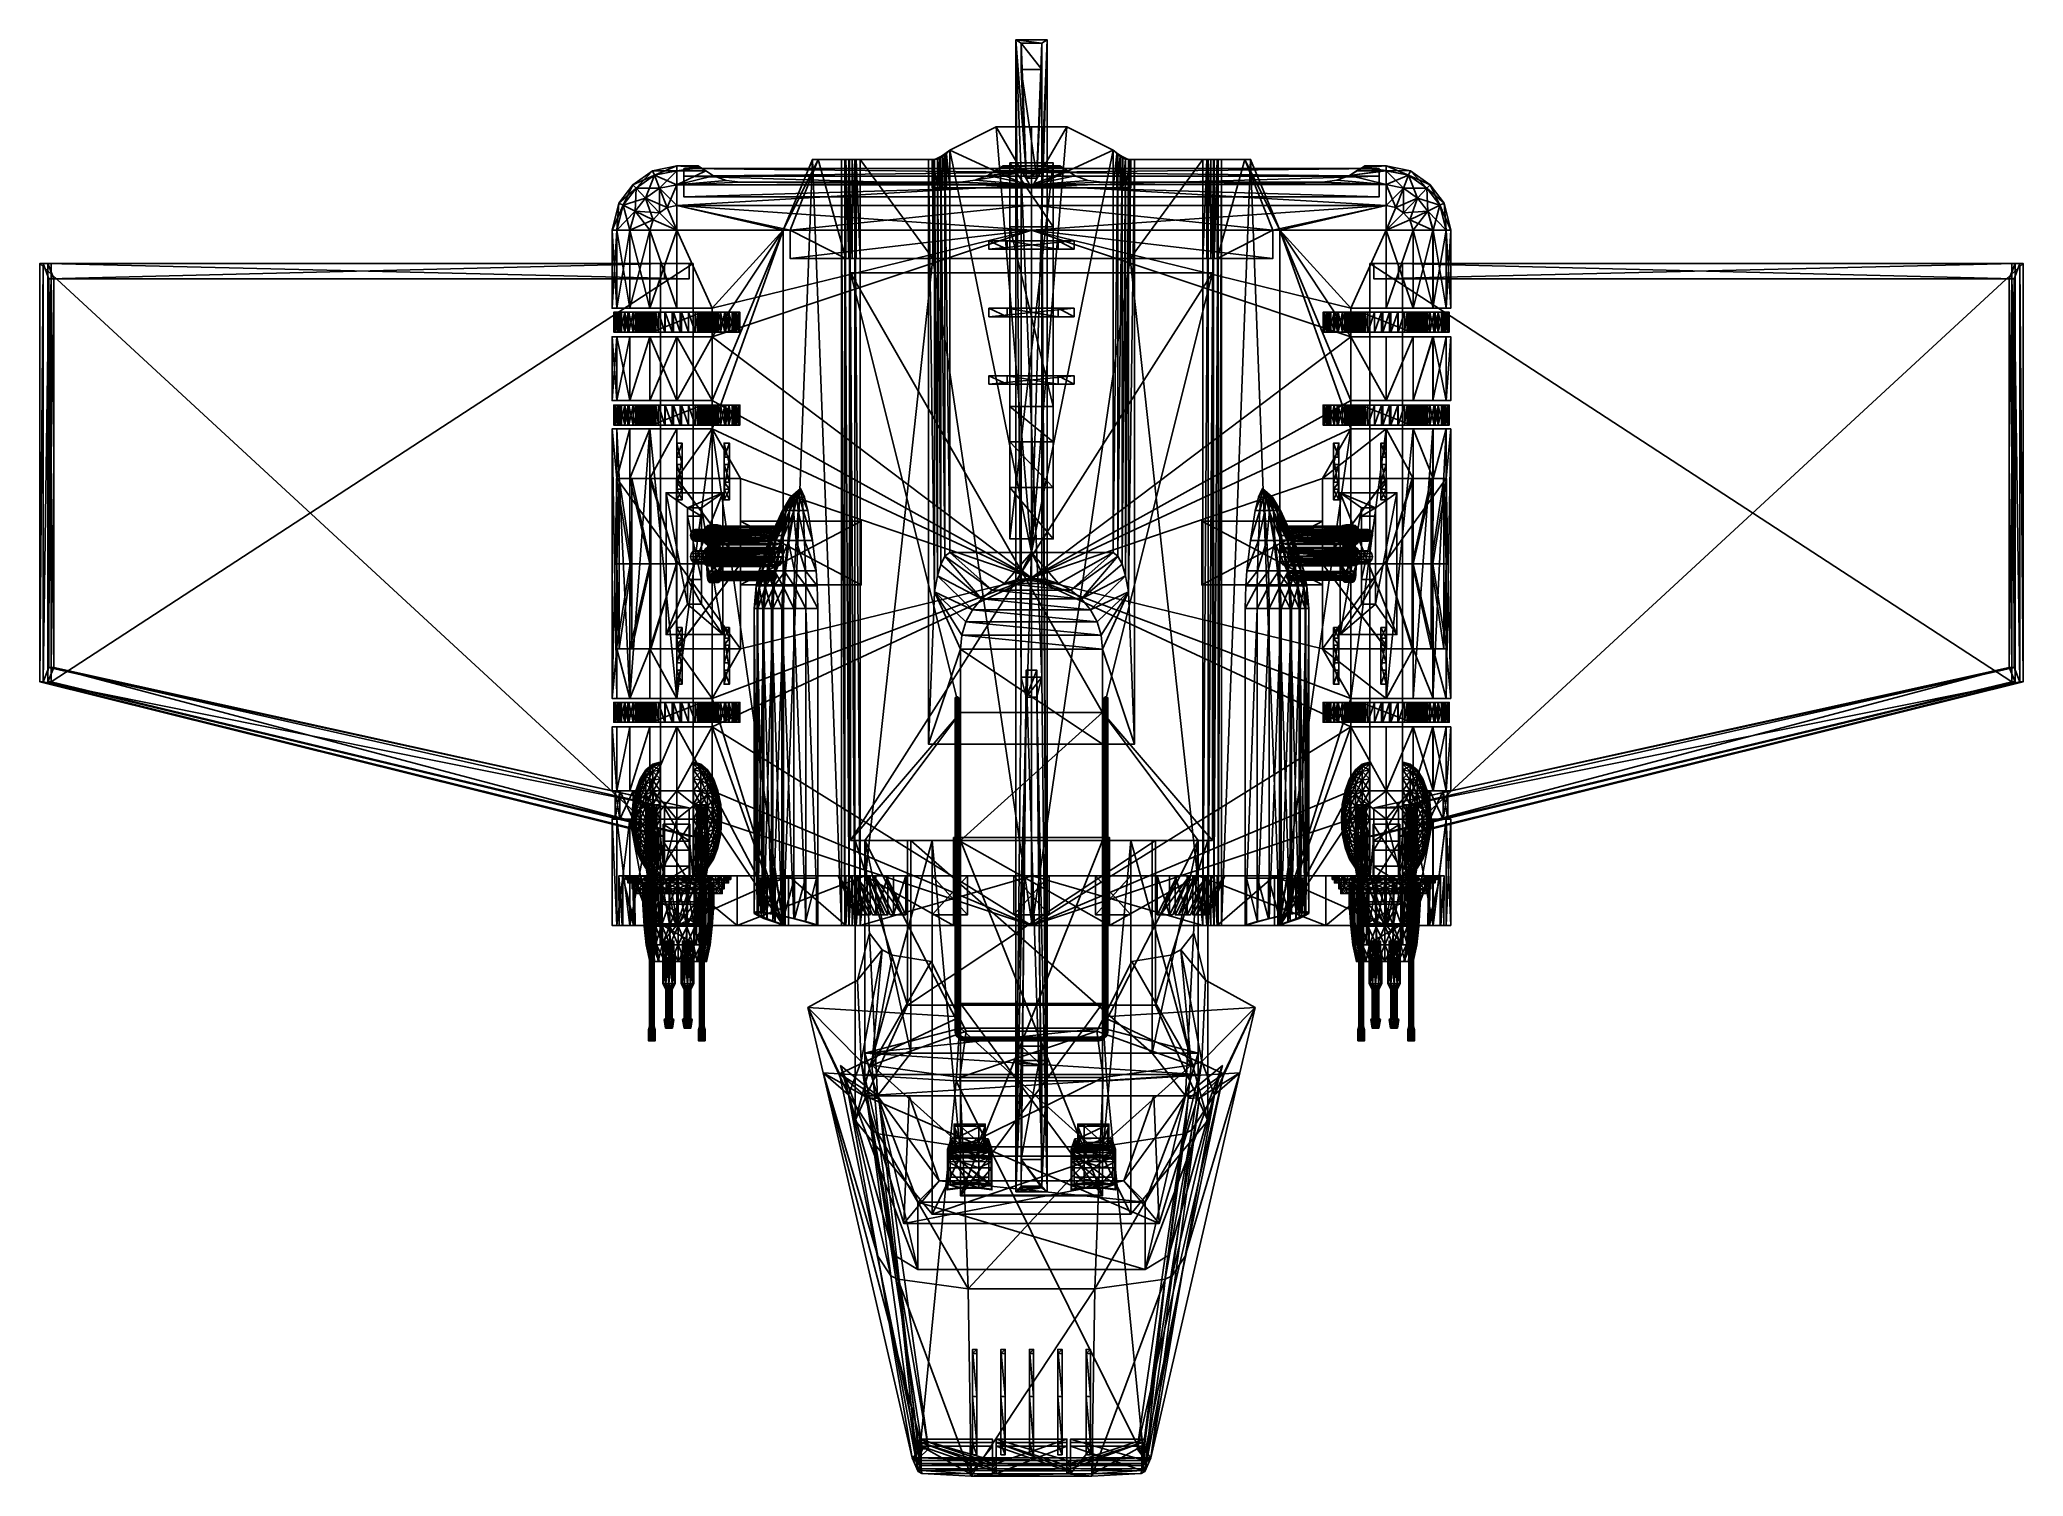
# Model space of a CAD drawing. Extents: x -550 to 550, y -765 to 33.
import ezdxf

# ---------------------------------------------------------------- set-up
doc = ezdxf.new("R2010")
doc.units = 0

msp = doc.modelspace()

# ---------------------------------------------------------------- meshes
at = {"layer": 'blue_glow', "color": 9}
mesh = msp.add_polyface(dxfattribs=at)
corners = [(-192.913361, -38.956726, 9.756271), (-192.913361, -43.176392, 26.077194), (-192.913361, -54.704712, 38.024109), (-192.913361, -54.704712, -18.51162), (-192.913361, -43.176392, -6.564217), (192.913406, -38.956726, 9.756271), (192.913406, -43.176392, 26.077194), (192.913406, -54.704712, 38.024109), (192.913406, -54.704712, -18.51162), (192.913406, -43.176392, -6.564217)]
mesh.append_faces([[corners[k] for k in face] for face in [(0, 1, 6), (0, 6, 5), (1, 2, 7), (1, 7, 6), (3, 4, 9), (3, 9, 8), (4, 0, 5), (4, 5, 9)]])
at = {"layer": 'grey_dark', "color": 9}
mesh = msp.add_polyface(dxfattribs=at)
corners = [(-29.319942, -582.182495, 69.236282), (-39.370079, -581.837891, 73.14209), (-39.370083, -582.182495, 69.236282), (-29.319948, -581.837891, 73.14209), (-39.370079, -579.475647, 74.323196), (-29.319948, -579.475647, 74.323196), (-39.370079, -570.419189, 74.323196), (-29.319948, -570.419189, 74.323196), (-39.370079, -569.238037, 72.748398), (-29.319942, -583.567871, 60.027161), (-39.46312, -582.671448, 66.055481), (-39.370083, -583.567871, 60.027161), (-29.226906, -582.671448, 66.055481), (-39.370079, -581.856445, 66.872864), (-29.319948, -581.856445, 66.872864), (-39.370079, -580.656738, 67.630295), (-39.370079, -581.856445, 66.872864), (-29.319948, -580.656738, 67.630295), (-39.370079, -580.656738, 67.630295), (-39.370083, -582.182495, 69.236282), (-39.370079, -581.837891, 73.14209), (-43.006428, -583.018982, 71.567291), (-43.006428, -583.162537, 69.205093), (-39.370079, -579.475647, 74.323196), (-43.006428, -580.677185, 73.535797), (-39.370079, -570.419189, 74.323196), (-43.006428, -570.419189, 73.535797), (-39.370079, -569.238037, 72.748398), (-43.006428, -569.238037, 71.567291), (-39.370079, -569.238037, 72.748398), (-25.683599, -569.238037, 69.205093), (-43.006428, -569.238037, 69.205093), (-43.006428, -569.238037, 69.205093), (-25.683599, -569.238037, 69.205093), (-42.219025, -577.113464, 67.630295), (-43.006428, -569.238037, 69.205093), (-26.471001, -577.113464, 67.630295), (-44.581242, -577.507202, 66.055481), (-42.219025, -577.113464, 67.630295), (-39.370083, -583.567871, 60.027161), (-39.46312, -582.671448, 66.055481), (-44.581242, -583.652893, 66.055481), (-45.108829, -584.549377, 60.33075), (-39.370079, -581.856445, 66.872864), (-43.400127, -582.953369, 66.84288), (-39.370079, -581.856445, 66.872864), (-39.370079, -580.656738, 67.630295), (-42.219025, -581.444153, 67.630295), (-39.370079, -581.856445, 66.872864), (-42.219025, -581.444153, 67.630295), (-43.400127, -582.953369, 66.84288), (-39.370079, -580.656738, 67.630295), (-42.219025, -581.444153, 67.630295), (-43.006428, -570.419189, 73.535797), (-43.006428, -569.238037, 71.567291), (-43.006428, -583.018982, 71.567291), (-43.006428, -580.677185, 73.535797), (-43.006428, -583.162537, 69.205093), (-43.006428, -569.238037, 69.205093), (-42.219025, -577.113464, 67.630295), (-42.219025, -581.444153, 67.630295), (-43.006428, -569.238037, 69.205093), (-43.006428, -583.162537, 69.205093), (-44.581242, -583.652893, 66.055481), (-44.581242, -577.507202, 66.055481), (-45.108829, -584.549377, 60.33075), (-26.471001, -577.113464, 67.630295), (-46.633389, -583.268127, 45.380066), (-44.581242, -577.507202, 66.055481), (-42.219025, -581.444153, 67.630295), (-42.219025, -577.113464, 67.630295), (-44.581242, -577.507202, 66.055481), (-44.581242, -583.652893, 66.055481), (-43.400127, -582.953369, 66.84288), (-44.581242, -577.507202, 66.055481), (-43.400127, -582.953369, 66.84288), (-42.219025, -581.444153, 67.630295), (-44.581242, -577.507202, 66.055481), (-45.108829, -584.549377, 60.33075), (-44.581242, -577.507202, 66.055481), (-46.633389, -583.268127, 45.380066), (-22.056639, -583.268127, 45.380066), (-46.325459, -584.987488, 39.283829), (-46.633389, -583.268127, 45.380066)]
mesh.append_faces([[corners[k] for k in face] for face in [(0, 1, 2), (3, 4, 1), (5, 6, 4), (7, 8, 6), (9, 10, 11), (12, 13, 10), (14, 15, 16), (17, 2, 18), (19, 20, 21), (19, 21, 22), (20, 23, 24), (20, 24, 21), (23, 25, 26), (23, 26, 24), (25, 27, 28), (25, 28, 26), (29, 30, 31), (27, 32, 28), (33, 34, 35), (36, 37, 38), (39, 40, 41), (39, 41, 42), (40, 43, 44), (40, 44, 41), (45, 46, 47), (48, 49, 50), (51, 19, 22), (51, 22, 52), (53, 54, 55), (56, 53, 55), (57, 58, 59), (60, 57, 59), (55, 54, 61), (62, 55, 61), (63, 64, 65), (66, 67, 68), (69, 70, 71), (72, 73, 74), (75, 76, 77), (78, 79, 80), (81, 82, 83)]])
mesh = msp.add_polyface(dxfattribs=at)
corners = [(-25.683599, -583.018982, 71.567291), (-29.319948, -581.837891, 73.14209), (-29.319942, -582.182495, 69.236282), (-25.683599, -583.162537, 69.205093), (-25.683599, -580.677185, 73.535797), (-29.319948, -579.475647, 74.323196), (-25.683599, -570.419189, 73.535797), (-29.319948, -570.419189, 74.323196), (-25.683599, -569.238037, 71.567291), (-29.319948, -569.238037, 72.748398), (-25.683599, -569.238037, 69.205093), (-22.056639, -583.268127, 45.380066), (-46.633389, -583.268127, 45.380066), (-26.471001, -577.113464, 67.630295), (-24.108789, -583.652893, 66.055481), (-29.226906, -582.671448, 66.055481), (-29.319942, -583.567871, 60.027161), (-23.581196, -584.549377, 60.33075), (-25.289898, -582.953369, 66.84288), (-29.319948, -581.856445, 66.872864), (-26.471001, -581.444153, 67.630295), (-29.319948, -580.656738, 67.630295), (-29.319948, -581.856445, 66.872864), (-25.289898, -582.953369, 66.84288), (-26.471001, -581.444153, 67.630295), (-29.319948, -581.856445, 66.872864), (-29.319948, -580.656738, 67.630295), (-26.471001, -581.444153, 67.630295), (-25.683599, -583.018982, 71.567291), (-25.683599, -569.238037, 71.567291), (-25.683599, -570.419189, 73.535797), (-25.683599, -580.677185, 73.535797), (-26.471001, -577.113464, 67.630295), (-25.683599, -569.238037, 69.205093), (-25.683599, -583.162537, 69.205093), (-26.471001, -581.444153, 67.630295), (-25.683599, -569.238037, 69.205093), (-25.683599, -583.162537, 69.205093), (-23.581196, -584.549377, 60.33075), (-24.108789, -577.507202, 66.055481), (-24.108789, -583.652893, 66.055481), (-24.108789, -577.507202, 66.055481), (-22.056639, -583.268127, 45.380066), (-26.471001, -577.113464, 67.630295), (-24.108789, -577.507202, 66.055481), (-26.471001, -577.113464, 67.630295), (-26.471001, -581.444153, 67.630295), (-24.108789, -577.507202, 66.055481), (-25.289898, -582.953369, 66.84288), (-24.108789, -583.652893, 66.055481), (-26.471001, -581.444153, 67.630295), (-22.056639, -583.268127, 45.380066), (-24.108789, -577.507202, 66.055481), (-23.581196, -584.549377, 60.33075), (-22.364573, -584.987488, 39.283829), (-46.325459, -584.987488, 39.283829), (-22.056639, -583.268127, 45.380066), (-29.319942, -582.182495, 69.236282), (-29.319948, -581.837891, 73.14209), (-39.370079, -581.837891, 73.14209), (-29.319948, -579.475647, 74.323196), (-39.370079, -579.475647, 74.323196), (-29.319948, -570.419189, 74.323196), (-39.370079, -570.419189, 74.323196), (-29.319948, -569.238037, 72.748398), (-39.370079, -569.238037, 72.748398), (-29.319948, -569.238037, 72.748398), (-25.683599, -569.238037, 69.205093), (-39.370079, -569.238037, 72.748398), (-29.319942, -587.072266, 53.588898), (-29.319942, -583.567871, 60.027161), (-39.370083, -583.567871, 60.027161), (-29.226906, -582.671448, 66.055481), (-39.46312, -582.671448, 66.055481), (-29.319948, -581.856445, 66.872864), (-39.370079, -581.856445, 66.872864), (-29.319948, -581.856445, 66.872864), (-29.319948, -580.656738, 67.630295), (-39.370079, -580.656738, 67.630295), (-29.319948, -580.656738, 67.630295), (-39.370083, -582.182495, 69.236282), (-25.683599, -569.238037, 69.205093), (-26.471001, -577.113464, 67.630295), (-42.219025, -577.113464, 67.630295)]
mesh.append_faces([[corners[k] for k in face] for face in [(0, 1, 2), (3, 0, 2), (4, 5, 1), (0, 4, 1), (6, 7, 5), (4, 6, 5), (8, 9, 7), (6, 8, 7), (8, 10, 9), (11, 12, 13), (14, 15, 16), (17, 14, 16), (18, 19, 15), (14, 18, 15), (20, 21, 22), (23, 24, 25), (3, 2, 26), (27, 3, 26), (28, 29, 30), (28, 30, 31), (32, 33, 34), (32, 34, 35), (36, 29, 28), (36, 28, 37), (38, 39, 40), (41, 42, 43), (44, 45, 46), (47, 48, 49), (47, 50, 48), (51, 52, 53), (54, 55, 56), (57, 58, 59), (58, 60, 61), (60, 62, 63), (62, 64, 65), (66, 67, 68), (69, 70, 71), (70, 72, 73), (72, 74, 75), (76, 77, 78), (79, 57, 80), (81, 82, 83)]])
mesh = msp.add_polyface(dxfattribs=at)
corners = [(39.370083, -582.182495, 69.236282), (29.319952, -581.837891, 73.14209), (29.319948, -582.182495, 69.236282), (39.370079, -581.837891, 73.14209), (29.319952, -579.475647, 74.323196), (39.370079, -579.475647, 74.323196), (29.319952, -570.419189, 74.323196), (39.370079, -570.419189, 74.323196), (29.319952, -569.238037, 72.748398), (39.370121, -583.567871, 60.027161), (29.226906, -582.671448, 66.055481), (29.319948, -583.567871, 60.027161), (39.463158, -582.671448, 66.055481), (29.319952, -581.856445, 66.872864), (39.370079, -581.856445, 66.872864), (29.319988, -580.656738, 67.630295), (29.319952, -581.856445, 66.872864), (39.370079, -580.656738, 67.630295), (29.319988, -580.656738, 67.630295), (29.319948, -582.182495, 69.236282), (29.319952, -581.837891, 73.14209), (25.683636, -583.018982, 71.567291), (25.683636, -583.162537, 69.205093), (29.319952, -579.475647, 74.323196), (25.683599, -580.677185, 73.535797), (29.319952, -570.419189, 74.323196), (25.683599, -570.419189, 73.535797), (29.319952, -569.238037, 72.748398), (25.683599, -569.238037, 71.567291), (29.319952, -569.238037, 72.748398), (43.006432, -569.238037, 69.205093), (25.683599, -569.238037, 69.205093), (25.683599, -569.238037, 69.205093), (43.006432, -569.238037, 69.205093), (26.471037, -577.113464, 67.630295), (25.683599, -569.238037, 69.205093), (42.219067, -577.113464, 67.630295), (24.108795, -577.507202, 66.055481), (26.471037, -577.113464, 67.630295), (29.319948, -583.567871, 60.027161), (29.226906, -582.671448, 66.055481), (24.108831, -583.652893, 66.055481), (23.581236, -584.549377, 60.33075), (29.319952, -581.856445, 66.872864), (25.289934, -582.953369, 66.84288), (29.319952, -581.856445, 66.872864), (29.319988, -580.656738, 67.630295), (26.471001, -581.444153, 67.630295), (29.319952, -581.856445, 66.872864), (26.471001, -581.444153, 67.630295), (25.289934, -582.953369, 66.84288), (29.319988, -580.656738, 67.630295), (26.471001, -581.444153, 67.630295), (25.683599, -570.419189, 73.535797), (25.683599, -569.238037, 71.567291), (25.683636, -583.018982, 71.567291), (25.683599, -580.677185, 73.535797), (25.683599, -570.419189, 73.535797), (25.683636, -583.018982, 71.567291), (25.683636, -583.162537, 69.205093), (25.683599, -569.238037, 69.205093), (26.471037, -577.113464, 67.630295), (26.471001, -581.444153, 67.630295), (25.683636, -583.162537, 69.205093), (26.471037, -577.113464, 67.630295), (25.683599, -569.238037, 69.205093), (25.683636, -583.162537, 69.205093), (24.108831, -583.652893, 66.055481), (24.108795, -577.507202, 66.055481), (23.581236, -584.549377, 60.33075), (42.219067, -577.113464, 67.630295), (22.056662, -583.268127, 45.380066), (24.108795, -577.507202, 66.055481), (26.471001, -581.444153, 67.630295), (26.471037, -577.113464, 67.630295), (24.108795, -577.507202, 66.055481), (24.108831, -583.652893, 66.055481), (25.289934, -582.953369, 66.84288), (24.108795, -577.507202, 66.055481), (25.289934, -582.953369, 66.84288), (26.471001, -581.444153, 67.630295), (24.108795, -577.507202, 66.055481), (23.581236, -584.549377, 60.33075), (24.108795, -577.507202, 66.055481), (22.056662, -583.268127, 45.380066), (46.633389, -583.268127, 45.380066), (22.364611, -584.987488, 39.283829), (22.056662, -583.268127, 45.380066)]
mesh.append_faces([[corners[k] for k in face] for face in [(0, 1, 2), (3, 4, 1), (5, 6, 4), (7, 8, 6), (9, 10, 11), (12, 13, 10), (14, 15, 16), (17, 2, 18), (19, 20, 21), (19, 21, 22), (20, 23, 24), (20, 24, 21), (23, 25, 26), (23, 26, 24), (25, 27, 28), (25, 28, 26), (29, 30, 31), (27, 32, 28), (33, 34, 35), (36, 37, 38), (39, 40, 41), (39, 41, 42), (40, 43, 44), (40, 44, 41), (45, 46, 47), (48, 49, 50), (51, 19, 22), (51, 22, 52), (53, 54, 55), (56, 57, 58), (59, 60, 61), (62, 63, 64), (55, 54, 65), (66, 55, 65), (67, 68, 69), (70, 71, 72), (73, 74, 75), (76, 77, 78), (79, 80, 81), (82, 83, 84), (85, 86, 87)]])
mesh = msp.add_polyface(dxfattribs=at)
corners = [(43.006466, -583.018982, 71.567291), (39.370079, -581.837891, 73.14209), (39.370083, -582.182495, 69.236282), (43.006466, -583.162537, 69.205093), (43.006432, -580.677185, 73.535797), (39.370079, -579.475647, 74.323196), (43.006432, -570.419189, 73.535797), (39.370079, -570.419189, 74.323196), (43.006432, -569.238037, 71.567291), (39.370079, -569.238037, 72.748398), (43.006432, -569.238037, 69.205093), (46.633389, -583.268127, 45.380066), (22.056662, -583.268127, 45.380066), (42.219067, -577.113464, 67.630295), (44.581272, -583.652893, 66.055481), (39.463158, -582.671448, 66.055481), (39.370121, -583.567871, 60.027161), (45.108868, -584.549377, 60.33075), (43.400166, -582.953369, 66.84288), (39.370079, -581.856445, 66.872864), (42.219032, -581.444153, 67.630295), (39.370079, -580.656738, 67.630295), (39.370079, -581.856445, 66.872864), (43.400166, -582.953369, 66.84288), (42.219032, -581.444153, 67.630295), (39.370079, -581.856445, 66.872864), (39.370079, -580.656738, 67.630295), (42.219032, -581.444153, 67.630295), (43.006466, -583.018982, 71.567291), (43.006432, -569.238037, 71.567291), (43.006432, -570.419189, 73.535797), (43.006466, -583.018982, 71.567291), (43.006432, -570.419189, 73.535797), (43.006432, -580.677185, 73.535797), (42.219067, -577.113464, 67.630295), (43.006432, -569.238037, 69.205093), (43.006466, -583.162537, 69.205093), (42.219067, -577.113464, 67.630295), (43.006466, -583.162537, 69.205093), (42.219032, -581.444153, 67.630295), (43.006432, -569.238037, 69.205093), (43.006466, -583.162537, 69.205093), (45.108868, -584.549377, 60.33075), (44.581238, -577.507202, 66.055481), (44.581272, -583.652893, 66.055481), (44.581238, -577.507202, 66.055481), (46.633389, -583.268127, 45.380066), (42.219067, -577.113464, 67.630295), (44.581238, -577.507202, 66.055481), (42.219067, -577.113464, 67.630295), (42.219032, -581.444153, 67.630295), (43.400166, -582.953369, 66.84288), (44.581272, -583.652893, 66.055481), (46.633389, -583.268127, 45.380066), (44.581238, -577.507202, 66.055481), (45.108868, -584.549377, 60.33075), (46.325459, -584.987488, 39.283829), (22.364611, -584.987488, 39.283829), (46.633389, -583.268127, 45.380066), (39.370083, -582.182495, 69.236282), (39.370079, -581.837891, 73.14209), (29.319952, -581.837891, 73.14209), (39.370079, -579.475647, 74.323196), (29.319952, -579.475647, 74.323196), (39.370079, -570.419189, 74.323196), (29.319952, -570.419189, 74.323196), (39.370079, -569.238037, 72.748398), (29.319952, -569.238037, 72.748398), (39.370079, -569.238037, 72.748398), (43.006432, -569.238037, 69.205093), (29.319952, -569.238037, 72.748398), (39.370083, -587.072266, 53.588898), (39.370121, -583.567871, 60.027161), (29.319948, -583.567871, 60.027161), (39.463158, -582.671448, 66.055481), (29.226906, -582.671448, 66.055481), (39.370079, -581.856445, 66.872864), (29.319952, -581.856445, 66.872864), (39.370079, -581.856445, 66.872864), (39.370079, -580.656738, 67.630295), (29.319988, -580.656738, 67.630295), (39.370079, -580.656738, 67.630295), (29.319948, -582.182495, 69.236282), (43.006432, -569.238037, 69.205093), (42.219067, -577.113464, 67.630295), (26.471037, -577.113464, 67.630295)]
mesh.append_faces([[corners[k] for k in face] for face in [(0, 1, 2), (3, 0, 2), (4, 5, 1), (0, 4, 1), (6, 7, 5), (4, 6, 5), (8, 9, 7), (6, 8, 7), (8, 10, 9), (11, 12, 13), (14, 15, 16), (17, 14, 16), (18, 19, 15), (14, 18, 15), (20, 21, 22), (23, 24, 25), (3, 2, 26), (27, 3, 26), (28, 29, 30), (31, 32, 33), (34, 35, 36), (37, 38, 39), (40, 29, 28), (40, 28, 41), (42, 43, 44), (45, 46, 47), (48, 49, 50), (48, 51, 52), (48, 50, 51), (53, 54, 55), (56, 57, 58), (59, 60, 61), (60, 62, 63), (62, 64, 65), (64, 66, 67), (68, 69, 70), (71, 72, 73), (72, 74, 75), (74, 76, 77), (78, 79, 80), (81, 59, 82), (83, 84, 85)]])
mesh = msp.add_polyface(dxfattribs=at)
corners = [(-29.319946, -604.838562, 45.765213), (-39.370079, -604.349609, 46.254211), (-39.370079, -604.838562, 45.765213), (-29.319946, -604.349609, 46.254211), (-39.370079, -601.904663, 46.417191), (-29.319946, -601.904663, 46.417191), (-39.370087, -593.592041, 43.320297), (-29.319952, -593.592041, 43.320297), (-39.370083, -589.924683, 43.40181), (-29.319948, -589.924683, 43.40181), (-39.370083, -586.420288, 45.27623), (-29.319942, -586.420288, 45.27623), (-39.370083, -587.968689, 46.335693), (-39.370083, -586.420288, 45.27623), (-29.319942, -587.968689, 46.335693), (-39.370083, -587.724243, 51.143997), (-39.370083, -587.968689, 46.335693), (-29.319942, -587.724243, 51.143997), (-39.370083, -587.072266, 53.588898), (-29.319942, -587.072266, 53.588898), (-39.370083, -583.567871, 60.027161), (-46.325459, -584.987488, 39.283829), (-34.345013, -602.704041, 39.283829), (-46.325459, -602.704041, 39.283829), (-39.370079, -604.838562, 45.765213), (-46.697132, -605.762268, 46.400299), (-46.325459, -602.704041, 39.283829), (-39.370079, -604.838562, 45.765213), (-39.370079, -604.349609, 46.254211), (-46.714024, -605.273315, 46.889282), (-46.697132, -605.762268, 46.400299), (-39.370079, -601.904663, 46.417191), (-46.714024, -602.82843, 47.052261), (-39.370087, -593.592041, 43.320297), (-46.595764, -593.592041, 44.359512), (-39.370083, -589.924683, 43.40181), (-46.595764, -590.097839, 44.44104), (-39.370083, -586.420288, 45.27623), (-46.639805, -587.113037, 45.407471), (-39.370083, -586.420288, 45.27623), (-39.370083, -587.968689, 46.335693), (-46.532715, -589.007935, 46.350906), (-39.370083, -586.420288, 45.27623), (-46.532715, -589.007935, 46.350906), (-46.639805, -587.113037, 45.407471), (-39.370083, -587.968689, 46.335693), (-39.370083, -587.724243, 51.143997), (-46.038441, -588.936646, 51.301331), (-46.532715, -589.007935, 46.350906), (-39.370083, -587.072266, 53.588898), (-45.699001, -587.995972, 54.255798), (-39.370083, -583.567871, 60.027161), (-45.108829, -584.549377, 60.33075), (-46.325459, -602.704041, 39.283829), (-46.697132, -605.762268, 46.400299), (-46.714024, -605.273315, 46.889282), (-46.325459, -602.704041, 39.283829), (-46.714024, -605.273315, 46.889282), (-46.714024, -602.82843, 47.052261), (-46.325459, -602.704041, 39.283829), (-46.714024, -602.82843, 47.052261), (-46.595764, -593.592041, 44.359512), (-46.325459, -584.987488, 39.283829), (-46.595764, -593.592041, 44.359512), (-46.595764, -590.097839, 44.44104), (-46.325459, -584.987488, 39.283829), (-46.595764, -590.097839, 44.44104), (-46.639805, -587.113037, 45.407471), (-46.633389, -583.268127, 45.380066), (-46.325459, -584.987488, 39.283829), (-46.639805, -587.113037, 45.407471), (-46.532715, -589.007935, 46.350906), (-46.038441, -588.936646, 51.301331), (-46.639805, -587.113037, 45.407471), (-45.699001, -587.995972, 54.255798), (-45.108829, -584.549377, 60.33075), (-46.633389, -583.268127, 45.380066), (-46.038441, -588.936646, 51.301331), (-45.699001, -587.995972, 54.255798), (-46.633389, -583.268127, 45.380066), (-46.038441, -588.936646, 51.301331), (-46.633389, -583.268127, 45.380066), (-46.639805, -587.113037, 45.407471), (-46.325459, -584.987488, 39.283829), (-46.325459, -602.704041, 39.283829), (-46.595764, -593.592041, 44.359512), (-34.345013, -602.704041, 39.283829), (-39.370079, -604.838562, 45.765213), (-46.325459, -602.704041, 39.283829)]
mesh.append_faces([[corners[k] for k in face] for face in [(0, 1, 2), (3, 4, 1), (5, 6, 4), (7, 8, 6), (9, 10, 8), (11, 12, 13), (14, 15, 16), (17, 18, 15), (19, 20, 18), (21, 22, 23), (24, 25, 26), (27, 28, 29), (27, 29, 30), (28, 31, 32), (28, 32, 29), (31, 33, 34), (31, 34, 32), (33, 35, 36), (33, 36, 34), (35, 37, 38), (35, 38, 36), (39, 40, 41), (42, 43, 44), (45, 46, 47), (45, 47, 48), (46, 49, 50), (46, 50, 47), (49, 51, 52), (49, 52, 50), (53, 54, 55), (56, 57, 58), (59, 60, 61), (62, 63, 64), (65, 66, 67), (68, 69, 70), (71, 72, 73), (74, 75, 76), (77, 78, 79), (80, 81, 82), (83, 84, 85), (86, 87, 88)]])
mesh = msp.add_polyface(dxfattribs=at)
corners = [(-22.364574, -602.704041, 39.283829), (-34.345013, -602.704041, 39.283829), (-46.325459, -584.987488, 39.283829), (-22.364573, -584.987488, 39.283829), (-22.364574, -602.704041, 39.283829), (-21.992897, -605.762268, 46.400299), (-29.319946, -604.838562, 45.765213), (-21.975998, -605.273315, 46.889282), (-29.319946, -604.349609, 46.254211), (-29.319946, -604.838562, 45.765213), (-21.992897, -605.762268, 46.400299), (-21.975998, -602.82843, 47.052261), (-29.319946, -601.904663, 46.417191), (-22.094263, -593.592041, 44.359512), (-29.319952, -593.592041, 43.320297), (-22.094263, -590.097839, 44.44104), (-29.319948, -589.924683, 43.40181), (-22.050222, -587.113037, 45.407471), (-29.319942, -586.420288, 45.27623), (-22.15731, -589.007935, 46.350906), (-29.319942, -587.968689, 46.335693), (-29.319942, -586.420288, 45.27623), (-22.050222, -587.113037, 45.407471), (-22.15731, -589.007935, 46.350906), (-29.319942, -586.420288, 45.27623), (-22.651588, -588.936646, 51.301331), (-29.319942, -587.724243, 51.143997), (-29.319942, -587.968689, 46.335693), (-22.15731, -589.007935, 46.350906), (-22.991024, -587.995972, 54.255798), (-29.319942, -587.072266, 53.588898), (-23.581196, -584.549377, 60.33075), (-29.319942, -583.567871, 60.027161), (-21.975998, -605.273315, 46.889282), (-21.992897, -605.762268, 46.400299), (-22.364574, -602.704041, 39.283829), (-21.975998, -602.82843, 47.052261), (-21.975998, -605.273315, 46.889282), (-22.364574, -602.704041, 39.283829), (-22.094263, -593.592041, 44.359512), (-21.975998, -602.82843, 47.052261), (-22.364574, -602.704041, 39.283829), (-22.094263, -590.097839, 44.44104), (-22.094263, -593.592041, 44.359512), (-22.364573, -584.987488, 39.283829), (-22.050222, -587.113037, 45.407471), (-22.094263, -590.097839, 44.44104), (-22.364573, -584.987488, 39.283829), (-22.050222, -587.113037, 45.407471), (-22.364573, -584.987488, 39.283829), (-22.056639, -583.268127, 45.380066), (-22.050222, -587.113037, 45.407471), (-22.651588, -588.936646, 51.301331), (-22.15731, -589.007935, 46.350906), (-22.056639, -583.268127, 45.380066), (-23.581196, -584.549377, 60.33075), (-22.991024, -587.995972, 54.255798), (-22.056639, -583.268127, 45.380066), (-22.991024, -587.995972, 54.255798), (-22.651588, -588.936646, 51.301331), (-22.050222, -587.113037, 45.407471), (-22.056639, -583.268127, 45.380066), (-22.651588, -588.936646, 51.301331), (-22.094263, -593.592041, 44.359512), (-22.364574, -602.704041, 39.283829), (-22.364573, -584.987488, 39.283829), (-22.364574, -602.704041, 39.283829), (-29.319946, -604.838562, 45.765213), (-34.345013, -602.704041, 39.283829), (-39.370079, -604.838562, 45.765213), (-29.319946, -604.838562, 45.765213), (-29.319946, -604.349609, 46.254211), (-39.370079, -604.349609, 46.254211), (-29.319946, -601.904663, 46.417191), (-39.370079, -601.904663, 46.417191), (-29.319952, -593.592041, 43.320297), (-39.370087, -593.592041, 43.320297), (-29.319948, -589.924683, 43.40181), (-39.370083, -589.924683, 43.40181), (-29.319942, -586.420288, 45.27623), (-39.370083, -586.420288, 45.27623), (-29.319942, -586.420288, 45.27623), (-29.319942, -587.968689, 46.335693), (-39.370083, -587.968689, 46.335693), (-29.319942, -587.968689, 46.335693), (-29.319942, -587.724243, 51.143997), (-39.370083, -587.724243, 51.143997), (-29.319942, -587.072266, 53.588898), (-39.370083, -587.072266, 53.588898)]
mesh.append_faces([[corners[k] for k in face] for face in [(0, 1, 2), (3, 0, 2), (4, 5, 6), (7, 8, 9), (10, 7, 9), (11, 12, 8), (7, 11, 8), (13, 14, 12), (11, 13, 12), (15, 16, 14), (13, 15, 14), (17, 18, 16), (15, 17, 16), (19, 20, 21), (22, 23, 24), (25, 26, 27), (28, 25, 27), (29, 30, 26), (25, 29, 26), (31, 32, 30), (29, 31, 30), (33, 34, 35), (36, 37, 38), (39, 40, 41), (42, 43, 44), (45, 46, 47), (48, 49, 50), (51, 52, 53), (54, 55, 56), (57, 58, 59), (60, 61, 62), (63, 64, 65), (66, 67, 68), (68, 67, 69), (70, 71, 72), (71, 73, 74), (73, 75, 76), (75, 77, 78), (77, 79, 80), (81, 82, 83), (84, 85, 86), (85, 87, 88)]])
mesh = msp.add_polyface(dxfattribs=at)
corners = [(39.370083, -604.838562, 45.765213), (29.319984, -604.349609, 46.254211), (29.319984, -604.838562, 45.765213), (39.370083, -604.349609, 46.254211), (29.319948, -601.904663, 46.417191), (39.370083, -601.904663, 46.417191), (29.319948, -593.592041, 43.320297), (39.370083, -593.592041, 43.320297), (29.319948, -589.924683, 43.40181), (39.370083, -589.924683, 43.40181), (29.319948, -586.420288, 45.27623), (39.370083, -586.420288, 45.27623), (29.319948, -587.968689, 46.335693), (29.319948, -586.420288, 45.27623), (39.370083, -587.968689, 46.335693), (29.319948, -587.724243, 51.143997), (29.319948, -587.968689, 46.335693), (39.370083, -587.724243, 51.143997), (29.319948, -587.072266, 53.588898), (39.370083, -587.072266, 53.588898), (29.319948, -583.567871, 60.027161), (22.364611, -584.987488, 39.283829), (34.345016, -602.704041, 39.283829), (22.364574, -602.704041, 39.283829), (29.319984, -604.838562, 45.765213), (21.992914, -605.762268, 46.400299), (22.364574, -602.704041, 39.283829), (29.319984, -604.838562, 45.765213), (29.319984, -604.349609, 46.254211), (21.976019, -605.273315, 46.889282), (21.992914, -605.762268, 46.400299), (29.319948, -601.904663, 46.417191), (21.976019, -602.82843, 47.052261), (29.319948, -593.592041, 43.320297), (22.094282, -593.592041, 44.359512), (29.319948, -589.924683, 43.40181), (22.094282, -590.097839, 44.44104), (29.319948, -586.420288, 45.27623), (22.050247, -587.113037, 45.407471), (29.319948, -586.420288, 45.27623), (29.319948, -587.968689, 46.335693), (22.157314, -589.007935, 46.350906), (29.319948, -586.420288, 45.27623), (22.157314, -589.007935, 46.350906), (22.050247, -587.113037, 45.407471), (29.319948, -587.968689, 46.335693), (29.319948, -587.724243, 51.143997), (22.65159, -588.936646, 51.301331), (22.157314, -589.007935, 46.350906), (29.319948, -587.072266, 53.588898), (22.99103, -587.995972, 54.255798), (29.319948, -583.567871, 60.027161), (23.581236, -584.549377, 60.33075), (22.364574, -602.704041, 39.283829), (21.992914, -605.762268, 46.400299), (21.976019, -605.273315, 46.889282), (22.364574, -602.704041, 39.283829), (21.976019, -605.273315, 46.889282), (21.976019, -602.82843, 47.052261), (22.364574, -602.704041, 39.283829), (21.976019, -602.82843, 47.052261), (22.094282, -593.592041, 44.359512), (22.364611, -584.987488, 39.283829), (22.094282, -593.592041, 44.359512), (22.094282, -590.097839, 44.44104), (22.364611, -584.987488, 39.283829), (22.094282, -590.097839, 44.44104), (22.050247, -587.113037, 45.407471), (22.056662, -583.268127, 45.380066), (22.364611, -584.987488, 39.283829), (22.050247, -587.113037, 45.407471), (22.157314, -589.007935, 46.350906), (22.65159, -588.936646, 51.301331), (22.050247, -587.113037, 45.407471), (22.99103, -587.995972, 54.255798), (23.581236, -584.549377, 60.33075), (22.056662, -583.268127, 45.380066), (22.65159, -588.936646, 51.301331), (22.99103, -587.995972, 54.255798), (22.056662, -583.268127, 45.380066), (22.65159, -588.936646, 51.301331), (22.056662, -583.268127, 45.380066), (22.050247, -587.113037, 45.407471), (22.364611, -584.987488, 39.283829), (22.364574, -602.704041, 39.283829), (22.094282, -593.592041, 44.359512), (34.345016, -602.704041, 39.283829), (29.319984, -604.838562, 45.765213), (22.364574, -602.704041, 39.283829)]
mesh.append_faces([[corners[k] for k in face] for face in [(0, 1, 2), (3, 4, 1), (5, 6, 4), (7, 8, 6), (9, 10, 8), (11, 12, 13), (14, 15, 16), (17, 18, 15), (19, 20, 18), (21, 22, 23), (24, 25, 26), (27, 28, 29), (27, 29, 30), (28, 31, 32), (28, 32, 29), (31, 33, 34), (31, 34, 32), (33, 35, 36), (33, 36, 34), (35, 37, 38), (35, 38, 36), (39, 40, 41), (42, 43, 44), (45, 46, 47), (45, 47, 48), (46, 49, 50), (46, 50, 47), (49, 51, 52), (49, 52, 50), (53, 54, 55), (56, 57, 58), (59, 60, 61), (62, 63, 64), (65, 66, 67), (68, 69, 70), (71, 72, 73), (74, 75, 76), (77, 78, 79), (80, 81, 82), (83, 84, 85), (86, 87, 88)]])
mesh = msp.add_polyface(dxfattribs=at)
corners = [(46.325493, -602.704041, 39.283829), (34.345016, -602.704041, 39.283829), (22.364611, -584.987488, 39.283829), (46.325459, -584.987488, 39.283829), (46.325493, -602.704041, 39.283829), (46.697174, -605.762268, 46.400299), (39.370083, -604.838562, 45.765213), (46.714069, -605.273315, 46.889282), (39.370083, -604.349609, 46.254211), (39.370083, -604.838562, 45.765213), (46.697174, -605.762268, 46.400299), (46.714069, -602.82843, 47.052261), (39.370083, -601.904663, 46.417191), (46.595768, -593.592041, 44.359512), (39.370083, -593.592041, 43.320297), (46.595802, -590.097839, 44.44104), (39.370083, -589.924683, 43.40181), (46.639839, -587.113037, 45.407471), (39.370083, -586.420288, 45.27623), (46.532753, -589.007935, 46.350906), (39.370083, -587.968689, 46.335693), (39.370083, -586.420288, 45.27623), (46.639839, -587.113037, 45.407471), (46.532753, -589.007935, 46.350906), (39.370083, -586.420288, 45.27623), (46.038475, -588.936646, 51.301331), (39.370083, -587.724243, 51.143997), (39.370083, -587.968689, 46.335693), (46.532753, -589.007935, 46.350906), (45.699039, -587.995972, 54.255798), (39.370083, -587.072266, 53.588898), (45.108868, -584.549377, 60.33075), (39.370121, -583.567871, 60.027161), (46.714069, -605.273315, 46.889282), (46.697174, -605.762268, 46.400299), (46.325493, -602.704041, 39.283829), (46.714069, -602.82843, 47.052261), (46.714069, -605.273315, 46.889282), (46.325493, -602.704041, 39.283829), (46.595768, -593.592041, 44.359512), (46.714069, -602.82843, 47.052261), (46.325493, -602.704041, 39.283829), (46.595802, -590.097839, 44.44104), (46.595768, -593.592041, 44.359512), (46.325459, -584.987488, 39.283829), (46.639839, -587.113037, 45.407471), (46.595802, -590.097839, 44.44104), (46.325459, -584.987488, 39.283829), (46.639839, -587.113037, 45.407471), (46.325459, -584.987488, 39.283829), (46.633389, -583.268127, 45.380066), (46.639839, -587.113037, 45.407471), (46.038475, -588.936646, 51.301331), (46.532753, -589.007935, 46.350906), (46.633389, -583.268127, 45.380066), (45.108868, -584.549377, 60.33075), (45.699039, -587.995972, 54.255798), (46.633389, -583.268127, 45.380066), (45.699039, -587.995972, 54.255798), (46.038475, -588.936646, 51.301331), (46.639839, -587.113037, 45.407471), (46.633389, -583.268127, 45.380066), (46.038475, -588.936646, 51.301331), (46.595768, -593.592041, 44.359512), (46.325493, -602.704041, 39.283829), (46.325459, -584.987488, 39.283829), (46.325493, -602.704041, 39.283829), (39.370083, -604.838562, 45.765213), (34.345016, -602.704041, 39.283829), (29.319984, -604.838562, 45.765213), (39.370083, -604.838562, 45.765213), (39.370083, -604.349609, 46.254211), (29.319984, -604.349609, 46.254211), (39.370083, -601.904663, 46.417191), (29.319948, -601.904663, 46.417191), (39.370083, -593.592041, 43.320297), (29.319948, -593.592041, 43.320297), (39.370083, -589.924683, 43.40181), (29.319948, -589.924683, 43.40181), (39.370083, -586.420288, 45.27623), (29.319948, -586.420288, 45.27623), (39.370083, -586.420288, 45.27623), (39.370083, -587.968689, 46.335693), (29.319948, -587.968689, 46.335693), (39.370083, -587.968689, 46.335693), (39.370083, -587.724243, 51.143997), (29.319948, -587.724243, 51.143997), (39.370083, -587.072266, 53.588898), (29.319948, -587.072266, 53.588898)]
mesh.append_faces([[corners[k] for k in face] for face in [(0, 1, 2), (3, 0, 2), (4, 5, 6), (7, 8, 9), (10, 7, 9), (11, 12, 8), (7, 11, 8), (13, 14, 12), (11, 13, 12), (15, 16, 14), (13, 15, 14), (17, 18, 16), (15, 17, 16), (19, 20, 21), (22, 23, 24), (25, 26, 27), (28, 25, 27), (29, 30, 26), (25, 29, 26), (31, 32, 30), (29, 31, 30), (33, 34, 35), (36, 37, 38), (39, 40, 41), (42, 43, 44), (45, 46, 47), (48, 49, 50), (51, 52, 53), (54, 55, 56), (57, 58, 59), (60, 61, 62), (63, 64, 65), (66, 67, 68), (68, 67, 69), (70, 71, 72), (71, 73, 74), (73, 75, 76), (75, 77, 78), (77, 79, 80), (81, 82, 83), (84, 85, 86), (85, 87, 88)]])
at = {"layer": 'IS_body_l', "color": 9}
mesh = msp.add_polyface(dxfattribs=at)
corners = [(222.853531, -459.005096, -15.36821), (230.201828, -459.005096, -3.711632), (232.677155, -459.005096, 10.150009), (230.201828, -459.007996, 23.788818), (222.792496, -459.007996, 35.600693), (211.856918, -459.007996, 43.233856), (137.795273, -459.007996, 45.189453), (98.103668, -459.007263, 134.073578), (105.466721, -459.007263, 127.843674), (103.514984, -459.007263, 130.598465), (98.111359, -33.806885, 134.047028), (101.110367, -459.007263, 132.63913), (101.09494, -33.806885, 132.659515), (103.518059, -33.806885, 130.576828), (105.455925, -33.806885, 127.855377), (121.625595, -33.806885, 86.076065), (211.856918, -73.083618, -23.156921), (222.853531, -73.083618, -15.368019), (230.201828, -73.083618, -3.711624), (232.677155, -73.083618, 10.150009), (230.201828, -73.083618, 23.788818), (222.792496, -73.083618, 35.600677), (211.856918, -73.083618, 43.233856), (137.795273, -73.039124, 45.189346), (211.856918, -459.003967, -23.157112), (196.850418, -116.484314, 45.268021), (177.165375, -183.412903, 45.268005), (177.165375, -183.412903, 45.268005), (177.165375, -333.019714, 45.268005), (177.165375, -333.019714, 45.268005), (196.850418, -183.412903, 45.268005), (196.850418, -167.665405, 45.268005), (196.850418, -132.23175, 45.268021), (177.165375, -132.23175, 45.268021), (177.165375, -132.23175, 45.268021), (177.165375, -167.665405, 45.268005), (177.165375, -167.665405, 45.268005), (177.165375, -116.484314, 45.268021), (177.165375, -116.484314, 45.268021), (211.856918, -116.484314, 43.233856), (211.856918, -116.484314, 43.233856), (211.856918, -167.665405, 43.233841), (211.856918, -167.665405, 43.233841), (211.856918, -132.23175, 43.233856), (211.856918, -132.23175, 43.233856), (222.792496, -116.484314, 35.600677), (222.792496, -116.484314, 35.600677), (222.792496, -132.23175, 35.600677), (222.792496, -132.23175, 35.600677), (222.792496, -167.665405, 35.600662), (222.792496, -167.665405, 35.600662), (230.201828, -116.484314, 23.788818), (230.201828, -116.484314, 23.788818), (230.201828, -132.23175, 23.788818), (230.201828, -132.23175, 23.788818), (230.201828, -167.665405, 23.788803), (230.201828, -167.665405, 23.788803), (232.677155, -116.484314, 10.150009), (232.677155, -116.484314, 10.150009), (232.677155, -132.23175, 10.150009), (232.677155, -132.23175, 10.150009), (232.677155, -167.665405, 10.149994), (232.677155, -167.665405, 10.149994), (230.201828, -116.484314, -3.711632), (230.201828, -116.484314, -3.711632), (230.201828, -167.665405, -3.711632), (230.201828, -167.665405, -3.711632), (230.201828, -132.23175, -3.711632), (230.201828, -132.23175, -3.711632), (222.853531, -116.484314, -15.368027), (222.853531, -116.484314, -15.368027), (222.853531, -132.23175, -15.368027), (222.853531, -132.23175, -15.368027), (222.853531, -167.665405, -15.368027), (222.853531, -167.665405, -15.368027), (211.856918, -116.484314, -23.156929), (211.856918, -116.484314, -23.156929), (211.856918, -167.665405, -23.156929), (211.856918, -167.665405, -23.156929), (211.856918, -132.23175, -23.156929), (211.856918, -132.23175, -23.156929), (177.165375, -116.484314, -25.677292), (177.165375, -116.484314, -25.677292), (196.850418, -116.484314, -25.677292), (196.850418, -116.484314, -25.677292), (196.850418, -167.665405, -25.676964), (196.850418, -167.665405, -25.676964), (196.850418, -132.23175, -25.677292), (177.165375, -132.23175, -25.677292), (177.165375, -132.23175, -25.677292), (177.165375, -167.665405, -25.676964), (177.165375, -167.665405, -25.676964), (177.165375, -183.412903, -25.677284), (177.165375, -183.412903, -25.677284), (196.850418, -333.019714, 45.268005), (196.850418, -333.019714, 45.268005), (211.856918, -183.412903, 43.233841), (211.856918, -183.412903, 43.233841), (177.165375, -348.767181, 45.268005), (177.165375, -348.767181, 45.268005), (196.850418, -348.767181, 45.268005), (211.856918, -333.020386, 43.233841), (211.856918, -333.020386, 43.233841), (211.856918, -333.020386, 43.233841), (211.856918, -333.020386, 43.233841), (222.792496, -183.412903, 35.600677), (222.792496, -183.412903, 35.600677), (211.856918, -399.949585, 43.233841), (211.856918, -399.949585, 43.233841), (211.856918, -384.202118, 43.233841), (211.856918, -384.202118, 43.233841), (211.856918, -348.767181, 43.233841), (211.856918, -348.767181, 43.233841), (222.792496, -333.019714, 35.600677), (222.792496, -333.019714, 35.600677), (222.792496, -333.019714, 35.600677), (222.792496, -333.019714, 35.600677), (230.201828, -183.412903, 23.788818), (230.201828, -183.412903, 23.788818), (222.792496, -399.949585, 35.600677), (222.792496, -399.949585, 35.600677), (222.792496, -348.767181, 35.600677), (222.792496, -348.767181, 35.600677), (222.792496, -348.767181, 35.600677), (222.792496, -348.767181, 35.600677), (222.792496, -384.202118, 35.600677), (222.792496, -384.202118, 35.600677), (230.201828, -333.019714, 23.788818), (230.201828, -333.019714, 23.788818), (230.201828, -333.019714, 23.788818), (230.201828, -333.019714, 23.788818), (232.677155, -183.412903, 10.150009), (232.677155, -183.412903, 10.150009), (230.201828, -399.949585, 23.788818), (230.201828, -399.949585, 23.788818), (230.201828, -384.202118, 23.788818), (230.201828, -384.202118, 23.788818), (230.201828, -348.767181, 23.788818), (230.201828, -348.767181, 23.788818), (230.201828, -348.767181, 23.788818), (230.201828, -348.767181, 23.788818), (232.677155, -399.949585, 10.150009), (232.677155, -399.949585, 10.150009), (232.677155, -348.767181, 10.150009), (232.677155, -348.767181, 10.150009), (232.677155, -384.202118, 10.150009), (232.677155, -384.202118, 10.150009), (232.677155, -333.019714, 10.150009), (232.677155, -333.019714, 10.150009), (230.201828, -399.949585, -3.711632), (230.201828, -399.949585, -3.711632), (230.201828, -384.202118, -3.711632), (230.201828, -384.202118, -3.711632), (230.201828, -348.766418, -3.711624), (230.201828, -348.766418, -3.711624), (230.201828, -348.766418, -3.711624), (222.853531, -399.949585, -15.368027), (222.853531, -399.949585, -15.368027), (222.853531, -384.202118, -15.368027), (222.853531, -384.202118, -15.368027), (222.853531, -348.766418, -15.368019), (222.853531, -348.766418, -15.368019), (222.853531, -348.766418, -15.368019), (222.853531, -348.766418, -15.368019), (211.856918, -399.949585, -23.156929), (211.856918, -399.949585, -23.156929), (211.856918, -348.766418, -23.156921), (211.856918, -348.766418, -23.156921), (211.856918, -348.766418, -23.156921), (211.856918, -384.202118, -23.156929), (211.856918, -384.202118, -23.156929), (196.850418, -399.949585, -25.677292), (196.850418, -348.766418, -25.677292), (177.165375, -348.766418, -25.677292), (177.165375, -348.766418, -25.677292), (177.165375, -333.018951, -25.677292), (177.165375, -333.018951, -25.677292), (161.417313, -305.459625, -25.676529), (161.417313, -305.459625, -25.676529), (230.201828, -183.412903, -3.711624), (230.201828, -183.412903, -3.711624), (230.201828, -210.972229, -3.711632), (230.201828, -210.972229, -3.711632), (230.201828, -210.972229, -3.711632), (222.853531, -210.972229, -15.368027), (222.853531, -210.972229, -15.368027), (222.853531, -183.412903, -15.368019), (222.853531, -183.412903, -15.368019), (230.201828, -333.018951, -3.711624), (230.201828, -333.018951, -3.711624), (230.201828, -333.018951, -3.711624), (222.853531, -305.459625, -15.368034), (222.853531, -305.459625, -15.368034), (222.853531, -305.459625, -15.368034), (230.201828, -305.460388, -3.711639), (230.201828, -305.460388, -3.711639), (230.201828, -305.460388, -3.711639), (222.853531, -333.018951, -15.368019), (222.853531, -333.018951, -15.368019), (222.853531, -333.018951, -15.368019), (222.853531, -333.018951, -15.368019), (211.856918, -183.412903, -23.156921), (211.856918, -183.412903, -23.156921), (211.856918, -210.972229, -23.156929), (211.856918, -210.972229, -23.156929), (211.856918, -305.459625, -23.156937), (211.856918, -305.459625, -23.156937), (211.856918, -305.459625, -23.156937), (211.856918, -333.018951, -23.156921), (211.856918, -333.018951, -23.156921), (211.856918, -333.018951, -23.156921), (211.856918, -333.018951, -23.156921), (196.850418, -183.412903, -25.677284), (196.850418, -210.972229, -25.677315), (196.850418, -333.018951, -25.677292), (196.850418, -333.018951, -25.677292), (196.850418, -333.018951, -25.677292), (161.417313, -210.972229, -25.677299), (161.417313, -210.972229, -25.677299), (196.850418, -305.459625, -25.676544), (161.417313, -210.972229, 1.882294), (161.417313, -210.972229, 1.882294), (161.417313, -210.972229, 1.882294), (161.417313, -305.460388, 1.882286), (161.417313, -305.460388, 1.882286), (161.417313, -305.460388, 1.882286), (161.417313, -305.460388, 1.882286), (161.417313, -305.460388, 1.882286), (196.850418, -384.202118, -23.708504), (196.850418, -384.202118, -23.708504), (209.944855, -384.202118, 40.673523), (209.944855, -384.202118, 40.673523), (221.045837, -384.202118, 33.419327), (221.045837, -384.202118, 33.419327), (209.944855, -384.202118, -21.160927), (209.944855, -384.202118, -21.160927), (221.045853, -384.202118, -13.906715), (221.045853, -384.202118, -13.906715), (228.463257, -384.202118, 22.562637), (228.463257, -384.202118, 22.562637), (228.463257, -384.202118, -3.050018), (228.463257, -384.202118, -3.050018), (231.067902, -384.202118, 9.756302), (231.067902, -384.202118, 9.756302), (196.850418, -399.949585, -23.708504), (196.850418, -399.949585, -23.708504), (209.944855, -399.949585, 40.673523), (209.944855, -399.949585, 40.673523), (221.045837, -399.949585, 33.419327), (221.045837, -399.949585, 33.419327), (209.944855, -399.949585, -21.160927), (209.944855, -399.949585, -21.160927), (228.463257, -399.949585, 22.562637), (228.463257, -399.949585, 22.562637), (221.045853, -399.949585, -13.906715), (221.045853, -399.949585, -13.906715), (231.067902, -399.949585, 9.756302), (231.067902, -399.949585, 9.756302), (228.463257, -399.949585, -3.050018), (228.463257, -399.949585, -3.050018), (196.850418, -116.484314, 45.268021), (196.850418, -167.665405, 45.268005)]
mesh.append_faces([[corners[k] for k in face] for face in [(7, 11, 12), (7, 12, 10), (11, 9, 13), (11, 13, 12), (9, 8, 14), (9, 14, 13), (8, 6, 15), (8, 15, 14), (22, 40, 21), (21, 46, 20), (48, 42, 50), (21, 40, 46), (42, 48, 44), (52, 20, 46), (20, 52, 19), (50, 54, 48), (56, 54, 50), (19, 58, 18), (60, 56, 62), (58, 19, 52), (56, 60, 54), (18, 64, 17), (60, 66, 68), (58, 64, 18), (66, 60, 62), (17, 70, 16), (66, 72, 68), (70, 17, 64), (74, 72, 66), (78, 80, 72), (76, 16, 70), (78, 72, 74), (97, 104, 106), (106, 116, 118), (4, 120, 5), (108, 5, 120), (124, 110, 126), (106, 104, 116), (110, 124, 112), (130, 118, 116), (118, 130, 132), (3, 134, 4), (120, 4, 134), (136, 140, 124), (124, 126, 136), (2, 142, 3), (134, 3, 142), (144, 136, 146), (148, 132, 130), (136, 144, 140), (142, 2, 150), (150, 2, 1), (152, 155, 144), (152, 144, 146), (150, 1, 0), (0, 157, 150), (159, 155, 152), (155, 159, 163), (0, 24, 165), (157, 0, 165), (168, 163, 159), (170, 168, 159), (15, 6, 23), (132, 148, 183), (180, 132, 183), (148, 196, 183), (185, 187, 180), (180, 183, 185), (190, 193, 196), (193, 190, 200), (148, 190, 196), (187, 185, 202), (202, 185, 204), (200, 207, 193), (207, 200, 211), (25, 38, 82), (37, 89, 81), (82, 84, 25), (83, 39, 260), (83, 75, 39), (75, 45, 39), (75, 69, 45), (69, 51, 45), (63, 57, 51), (69, 63, 51), (37, 34, 89), (88, 33, 32), (32, 87, 88), (32, 43, 87), (43, 79, 87), (43, 47, 79), (47, 71, 79), (47, 53, 71), (53, 59, 67), (53, 67, 71), (95, 29, 176), (28, 174, 175), (176, 216, 95), (215, 103, 94), (214, 210, 102), (209, 115, 101), (208, 199, 114), (198, 129, 113), (189, 147, 128), (197, 188, 127), (28, 99, 174), (173, 98, 100), (100, 172, 173), (100, 111, 172), (111, 167, 172), (111, 123, 167), (122, 162, 166), (121, 139, 161), (138, 143, 154), (137, 153, 160), (31, 36, 91), (35, 93, 90), (91, 86, 31), (85, 41, 261), (85, 77, 41), (77, 49, 41), (77, 73, 49), (73, 55, 49), (65, 61, 55), (73, 65, 55), (35, 27, 93), (92, 26, 30), (30, 212, 92), (30, 96, 212), (96, 201, 212), (96, 105, 201), (105, 186, 201), (105, 117, 186), (117, 131, 179), (117, 179, 186), (182, 222, 184), (203, 222, 213), (184, 222, 203), (213, 222, 218), (178, 227, 219), (206, 226, 192), (219, 227, 205), (191, 225, 195), (221, 224, 177), (223, 181, 194), (217, 221, 177), (220, 181, 223), (233, 109, 231), (109, 233, 125), (229, 169, 235), (169, 237, 235), (237, 169, 158), (239, 125, 233), (125, 239, 135), (158, 241, 237), (241, 158, 151), (145, 135, 243), (243, 135, 239), (151, 145, 243), (241, 151, 243), (247, 107, 249), (171, 251, 164), (171, 245, 251), (249, 107, 119), (249, 119, 253), (164, 251, 156), (253, 119, 133), (251, 255, 156), (133, 257, 253), (156, 255, 149), (133, 141, 257), (141, 149, 257), (259, 257, 149), (255, 259, 149), (230, 246, 232), (248, 232, 246), (250, 244, 228), (234, 250, 228), (232, 248, 238), (252, 238, 248), (236, 254, 234), (250, 234, 254), (242, 238, 256), (238, 252, 256), (240, 242, 258), (258, 242, 256), (240, 258, 236), (254, 236, 258)]])
at = {"layer": 'IS_body_o', "color": 9}
mesh = msp.add_polyface(dxfattribs=at)
corners = [(-211.856918, -73.083618, -23.156921), (-196.850418, -73.083557, -25.677528), (-196.850418, -459.003967, -25.67701), (-211.856918, -459.003967, -23.157112), (0.000019, -73.186646, -25.677528), (0.000019, -459.003967, -25.67701), (196.850418, -73.083557, -25.677528), (211.856918, -73.083618, -23.156921), (196.850418, -459.003967, -25.67701), (211.856918, -459.003967, -23.157112), (211.856918, -116.484314, -23.156929), (211.856918, -167.665405, -23.156929), (211.856918, -132.23175, -23.156929), (177.165375, -116.484314, -25.677292), (177.165375, -116.484314, -25.677292), (196.850418, -116.484314, -25.677292), (196.850418, -167.665405, -25.676964), (196.850418, -132.23175, -25.677292), (177.165375, -132.23175, -25.677292), (177.165375, -167.665405, -25.676964), (177.165375, -167.665405, -25.676964), (177.165375, -183.412903, -25.677284), (211.856918, -399.949585, -23.156929), (211.856918, -348.766418, -23.156921), (211.856918, -384.202118, -23.156929), (211.856918, -384.202118, -23.156929), (196.850418, -399.949585, -25.677292), (196.850418, -399.949585, -25.677292), (196.850418, -384.202118, -25.677292), (196.850418, -384.202118, -25.677292), (196.850418, -384.202118, -25.677292), (196.850418, -348.766418, -25.677292), (177.165375, -348.766418, -25.677292), (177.165375, -399.949585, -25.677292), (177.165375, -399.949585, -25.677292), (177.165375, -399.949585, -25.677292), (-211.856918, -116.484314, -23.156929), (-211.856918, -132.23175, -23.156929), (-211.856918, -167.665405, -23.156929), (-196.850418, -116.484314, -25.677292), (-196.850418, -132.23175, -25.677292), (-196.850418, -167.665405, -25.676964), (-177.165375, -132.23175, -25.677292), (-177.165375, -116.484314, -25.677292), (-177.165375, -167.665405, -25.676964), (-177.165375, -183.412903, -25.677284), (-211.856918, -399.949585, -23.156929), (-211.856918, -348.766418, -23.156921), (-211.856918, -384.202118, -23.156929), (-211.856918, -384.202118, -23.156929), (-196.850418, -399.949585, -25.677292), (-196.850418, -399.949585, -25.677292), (-196.850418, -348.766418, -25.677292), (-196.850418, -384.202118, -25.677292), (-196.850418, -384.202118, -25.677292), (-177.165375, -399.949585, -25.677292), (-177.165375, -399.949585, -25.677292), (-177.165375, -399.949585, -25.677292), (-177.165375, -348.766418, -25.677292), (-177.165375, -333.018951, -25.677292), (-177.165375, -384.202118, -25.677292), (-177.165375, -384.202118, -25.677292), (-177.165375, -384.202118, -25.677292), (177.165375, -384.202118, -25.677292), (177.165375, -384.202118, -25.677292), (177.165375, -384.202118, -25.677292), (177.165375, -333.018951, -25.677292), (161.417313, -305.459625, -25.676529), (-161.417313, -305.459625, -25.676529), (211.856918, -183.412903, -23.156921), (211.856918, -210.972229, -23.156929), (211.856918, -305.459625, -23.156937), (211.856918, -333.018951, -23.156921), (196.850418, -183.412903, -25.677284), (196.850418, -210.972229, -25.677315), (196.850418, -333.018951, -25.677292), (161.417313, -210.972229, -25.677299), (196.850418, -305.459625, -25.676544), (-211.856918, -183.412903, -23.156921), (-211.856918, -210.972229, -23.156929), (-211.856918, -305.459625, -23.156937), (-211.856918, -333.018951, -23.156921), (-196.850418, -183.412903, -25.677284), (-196.850418, -210.972229, -25.677315), (-196.850418, -333.018951, -25.677292), (-196.850418, -305.459625, -25.676544), (-161.417313, -210.972229, -25.677299), (177.165375, -384.202118, -23.721146), (177.165375, -384.202118, -23.721146), (177.165375, -384.202118, -23.721146), (177.165375, -384.202118, -23.721146), (177.165375, -399.949585, -23.721146), (177.165375, -399.949585, -23.721146), (177.165375, -399.949585, -23.721146), (177.165375, -399.949585, -23.721146), (196.850418, -384.202118, -23.708504), (196.850418, -384.202118, -23.708504), (196.850418, -384.202118, -23.708504), (196.850418, -399.949585, -23.708504), (196.850418, -399.949585, -23.708504), (-177.165375, -384.202118, -23.721146), (-177.165375, -384.202118, -23.721146), (-177.165375, -384.202118, -23.721146), (-177.165375, -384.202118, -23.721146), (-196.850418, -384.202118, -23.708504), (-196.850418, -384.202118, -23.708504), (-196.850418, -384.202118, -23.708504), (-177.165375, -399.949585, -23.721146), (-177.165375, -399.949585, -23.721146), (-177.165375, -399.949585, -23.721146), (-196.850418, -399.949585, -23.708504), (-196.850418, -399.949585, -23.708504), (0.000019, -266.095306, -25.67717), (196.850418, -73.083557, -25.677528), (177.165375, -132.23175, -25.677292), (196.850418, -399.949585, -25.677292), (177.165375, -399.949585, -25.677292), (-196.850418, -384.202118, -25.677292), (-196.850418, -384.202118, -25.677292)]
mesh.append_faces([[corners[k] for k in face] for face in [(7, 10, 6), (113, 14, 4), (6, 10, 15), (12, 11, 16), (16, 17, 12), (17, 16, 18), (18, 16, 20), (4, 14, 114), (112, 4, 114), (19, 21, 112), (8, 27, 9), (22, 9, 27), (30, 31, 23), (23, 25, 30), (30, 32, 31), (27, 8, 35), (36, 0, 1), (36, 1, 39), (37, 40, 38), (41, 38, 40), (41, 40, 42), (42, 4, 112), (1, 4, 43), (43, 4, 42), (112, 44, 42), (44, 41, 42), (3, 46, 2), (51, 2, 46), (49, 47, 52), (52, 54, 49), (57, 2, 51), (54, 52, 58), (58, 59, 112), (5, 2, 57), (62, 58, 5), (5, 57, 62), (62, 54, 58), (30, 65, 32), (8, 5, 35), (35, 5, 65), (65, 5, 32), (32, 5, 112), (112, 66, 32), (112, 5, 58), (73, 69, 70), (74, 73, 70), (71, 72, 75), (76, 21, 73), (73, 74, 76), (75, 67, 77), (67, 75, 66), (75, 77, 71), (21, 76, 112), (76, 67, 112), (78, 82, 79), (79, 82, 83), (81, 80, 84), (83, 82, 45), (85, 84, 80), (45, 86, 83), (84, 85, 59), (112, 45, 44), (59, 85, 68), (112, 86, 45), (114, 19, 112), (59, 68, 112), (6, 15, 13), (39, 1, 43), (90, 64, 29), (63, 89, 34), (88, 94, 116), (29, 97, 90), (96, 28, 24), (33, 93, 26), (92, 99, 115), (87, 95, 98), (87, 98, 91), (61, 103, 53), (101, 60, 56), (102, 106, 117), (118, 105, 48), (56, 109, 101), (108, 55, 50), (111, 108, 50), (104, 100, 110), (110, 100, 107), (112, 68, 86), (112, 67, 66)]])
at = {"layer": 'IS_body_r', "color": 9}
mesh = msp.add_polyface(dxfattribs=at)
corners = [(-230.201828, -459.005096, -3.711632), (-222.853531, -459.005096, -15.36821), (-232.782211, -459.005096, 10.038559), (-222.853531, -459.007996, 35.445236), (-230.201828, -459.007996, 23.788818), (-211.856934, -459.007996, 43.233841), (-137.795273, -459.007996, 45.189453), (-98.103622, -459.007263, 134.073578), (-103.514938, -459.007263, 130.598465), (-105.466682, -459.007263, 127.843674), (-98.11132, -33.806885, 134.047028), (-101.094894, -33.806885, 132.659515), (-101.110321, -459.007263, 132.63913), (-103.518013, -33.806885, 130.576828), (-105.455894, -33.806885, 127.855377), (-137.795273, -73.039124, 45.189346), (-121.62558, -33.806885, 86.076065), (-211.856918, -73.083618, -23.156921), (-222.853531, -73.083618, -15.368019), (-230.201828, -73.083618, -3.711624), (-232.782211, -73.083618, 10.038544), (-230.201828, -73.083618, 23.788818), (-222.853531, -73.083618, 35.445236), (-211.856888, -73.083618, 43.233856), (-211.856918, -459.003967, -23.157112), (-196.850418, -116.484314, 45.268021), (-177.165375, -116.484314, 45.268021), (-177.165375, -116.484314, 45.268021), (-177.165375, -167.665405, 45.268005), (-177.165375, -167.665405, 45.268005), (-177.165375, -132.23175, 45.268021), (-177.165375, -132.23175, 45.268021), (-196.850418, -132.23175, 45.268021), (-196.850418, -167.665405, 45.268005), (-177.165375, -183.412903, 45.268005), (-177.165375, -183.412903, 45.268005), (-211.856888, -116.484314, 43.233856), (-211.856888, -116.484314, 43.233856), (-211.856888, -132.23175, 43.233856), (-211.856888, -132.23175, 43.233856), (-211.856888, -167.665405, 43.233841), (-211.856888, -167.665405, 43.233841), (-222.853531, -116.484314, 35.445236), (-222.853531, -116.484314, 35.445236), (-222.853531, -167.665405, 35.445221), (-222.853531, -167.665405, 35.445221), (-222.853531, -132.23175, 35.445236), (-222.853531, -132.23175, 35.445236), (-230.201828, -116.484314, 23.788818), (-230.201828, -116.484314, 23.788818), (-230.201828, -132.23175, 23.788818), (-230.201828, -132.23175, 23.788818), (-230.201828, -167.665405, 23.788803), (-230.201828, -167.665405, 23.788803), (-232.782211, -116.484314, 10.038544), (-232.782211, -116.484314, 10.038544), (-232.782211, -167.665405, 10.038528), (-232.782211, -167.665405, 10.038528), (-230.201828, -132.23175, -3.711632), (-230.201828, -132.23175, -3.711632), (-232.782211, -132.23175, 10.038544), (-232.782211, -132.23175, 10.038544), (-230.201828, -116.484314, -3.711632), (-230.201828, -116.484314, -3.711632), (-230.201828, -167.665405, -3.711632), (-230.201828, -167.665405, -3.711632), (-222.853531, -116.484314, -15.368027), (-222.853531, -116.484314, -15.368027), (-222.853531, -132.23175, -15.368027), (-222.853531, -132.23175, -15.368027), (-222.853531, -167.665405, -15.368027), (-222.853531, -167.665405, -15.368027), (-211.856918, -116.484314, -23.156929), (-211.856918, -116.484314, -23.156929), (-211.856918, -132.23175, -23.156929), (-211.856918, -132.23175, -23.156929), (-211.856918, -167.665405, -23.156929), (-211.856918, -167.665405, -23.156929), (-196.850418, -116.484314, -25.677292), (-196.850418, -132.23175, -25.677292), (-196.850418, -132.23175, -25.677292), (-196.850418, -167.665405, -25.676964), (-177.165375, -132.23175, -25.677292), (-177.165375, -132.23175, -25.677292), (-177.165375, -116.484314, -25.677292), (-177.165375, -116.484314, -25.677292), (-177.165375, -167.665405, -25.676964), (-177.165375, -167.665405, -25.676964), (-177.165375, -183.412903, -25.677284), (-177.165375, -183.412903, -25.677284), (-196.850418, -333.019714, 45.268005), (-196.850418, -183.412903, 45.268005), (-177.165375, -333.019714, 45.268005), (-177.165375, -333.019714, 45.268005), (-177.165375, -348.767181, 45.268005), (-177.165375, -348.767181, 45.268005), (-196.850418, -348.767181, 45.268005), (-196.850418, -348.767181, 45.268005), (-211.856888, -183.412903, 43.233856), (-211.856888, -183.412903, 43.233856), (-211.856888, -399.949585, 43.233856), (-211.856888, -399.949585, 43.233856), (-211.856888, -333.019714, 43.233856), (-211.856888, -333.019714, 43.233856), (-211.856888, -384.202118, 43.233856), (-211.856888, -384.202118, 43.233856), (-211.856888, -348.767181, 43.233856), (-211.856888, -348.767181, 43.233856), (-211.856888, -348.767181, 43.233856), (-222.853531, -333.019714, 35.445236), (-222.853531, -333.019714, 35.445236), (-222.853531, -333.019714, 35.445236), (-222.853531, -333.019714, 35.445236), (-222.853531, -183.412903, 35.445236), (-222.853531, -183.412903, 35.445236), (-230.201828, -183.412903, 23.788818), (-230.201828, -183.412903, 23.788818), (-222.853531, -399.949585, 35.445236), (-222.853531, -399.949585, 35.445236), (-222.853531, -384.202118, 35.445236), (-222.853531, -384.202118, 35.445236), (-222.853531, -348.767181, 35.445236), (-222.853531, -348.767181, 35.445236), (-222.853531, -348.767181, 35.445236), (-222.853531, -348.767181, 35.445236), (-230.201828, -333.019714, 23.788818), (-230.201828, -333.019714, 23.788818), (-230.201828, -333.019714, 23.788818), (-230.201828, -333.019714, 23.788818), (-232.782211, -183.412903, 10.038544), (-232.782211, -183.412903, 10.038544), (-230.201828, -399.949585, 23.788818), (-230.201828, -399.949585, 23.788818), (-230.201828, -384.202118, 23.788818), (-230.201828, -384.202118, 23.788818), (-230.201828, -348.767181, 23.788818), (-230.201828, -348.767181, 23.788818), (-230.201828, -348.767181, 23.788818), (-230.201828, -348.767181, 23.788818), (-232.782211, -399.949585, 10.038544), (-232.782211, -399.949585, 10.038544), (-232.782211, -348.767181, 10.038544), (-232.782211, -348.767181, 10.038544), (-232.782211, -333.019714, 10.038544), (-232.782211, -333.019714, 10.038544), (-232.782211, -384.202118, 10.038544), (-232.782211, -384.202118, 10.038544), (-230.201828, -384.202118, -3.711632), (-230.201828, -384.202118, -3.711632), (-230.201828, -399.949585, -3.711632), (-230.201828, -399.949585, -3.711632), (-230.201828, -348.766418, -3.711624), (-230.201828, -348.766418, -3.711624), (-230.201828, -348.766418, -3.711624), (-222.853531, -399.949585, -15.368027), (-222.853531, -399.949585, -15.368027), (-222.853531, -348.766418, -15.368019), (-222.853531, -348.766418, -15.368019), (-222.853531, -348.766418, -15.368019), (-222.853531, -348.766418, -15.368019), (-222.853531, -384.202118, -15.368027), (-222.853531, -384.202118, -15.368027), (-211.856918, -399.949585, -23.156929), (-211.856918, -399.949585, -23.156929), (-211.856918, -348.766418, -23.156921), (-211.856918, -348.766418, -23.156921), (-211.856918, -348.766418, -23.156921), (-211.856918, -348.766418, -23.156921), (-211.856918, -384.202118, -23.156929), (-211.856918, -384.202118, -23.156929), (-196.850418, -399.949585, -25.677292), (-196.850418, -348.766418, -25.677292), (-196.850418, -348.766418, -25.677292), (-196.850418, -348.766418, -25.677292), (-177.165375, -348.766418, -25.677292), (-177.165375, -348.766418, -25.677292), (-177.165375, -333.018951, -25.677292), (-177.165375, -333.018951, -25.677292), (-161.417313, -305.459625, -25.676529), (-161.417313, -305.459625, -25.676529), (-230.201828, -183.412903, -3.711624), (-230.201828, -183.412903, -3.711624), (-230.201828, -210.972229, -3.711632), (-230.201828, -210.972229, -3.711632), (-230.201828, -210.972229, -3.711632), (-222.853531, -183.412903, -15.368019), (-222.853531, -183.412903, -15.368019), (-230.201828, -333.018951, -3.711624), (-230.201828, -333.018951, -3.711624), (-230.201828, -333.018951, -3.711624), (-230.201828, -305.460388, -3.711639), (-230.201828, -305.460388, -3.711639), (-230.201828, -305.460388, -3.711639), (-222.853531, -210.972229, -15.368027), (-222.853531, -210.972229, -15.368027), (-222.853531, -333.018951, -15.368019), (-222.853531, -333.018951, -15.368019), (-222.853531, -333.018951, -15.368019), (-222.853531, -333.018951, -15.368019), (-211.856918, -183.412903, -23.156921), (-211.856918, -183.412903, -23.156921), (-222.853531, -305.459625, -15.368034), (-222.853531, -305.459625, -15.368034), (-222.853531, -305.459625, -15.368034), (-211.856918, -210.972229, -23.156929), (-211.856918, -210.972229, -23.156929), (-211.856918, -305.459625, -23.156937), (-211.856918, -305.459625, -23.156937), (-211.856918, -305.459625, -23.156937), (-211.856918, -333.018951, -23.156921), (-211.856918, -333.018951, -23.156921), (-211.856918, -333.018951, -23.156921), (-196.850418, -183.412903, -25.677284), (-196.850418, -183.412903, -25.677284), (-196.850418, -210.972229, -25.677315), (-196.850418, -333.018951, -25.677292), (-196.850418, -305.459625, -25.676544), (-161.417313, -210.972229, -25.677299), (-161.417313, -210.972229, -25.677299), (-161.417313, -210.972229, 1.882294), (-161.417313, -210.972229, 1.882294), (-161.417313, -210.972229, 1.882294), (-161.417313, -305.460388, 1.882286), (-161.417313, -305.460388, 1.882286), (-161.417313, -305.460388, 1.882286), (-161.417313, -305.460388, 1.882286), (-161.417313, -305.460388, 1.882286), (-196.850418, -384.202118, -23.708504), (-196.850418, -384.202118, -23.708504), (-209.944855, -384.202118, 40.673523), (-209.944855, -384.202118, 40.673523), (-209.944855, -384.202118, -21.160927), (-209.944855, -384.202118, -21.160927), (-221.045837, -384.202118, 33.419327), (-221.045837, -384.202118, 33.419327), (-221.045853, -384.202118, -13.906715), (-221.045853, -384.202118, -13.906715), (-228.463257, -384.202118, 22.562637), (-228.463257, -384.202118, 22.562637), (-231.067902, -384.202118, 9.756302), (-231.067902, -384.202118, 9.756302), (-228.463257, -384.202118, -3.050018), (-228.463257, -384.202118, -3.050018), (-196.850418, -399.949585, -23.708504), (-196.850418, -399.949585, -23.708504), (-209.944855, -399.949585, 40.673523), (-209.944855, -399.949585, 40.673523), (-209.944855, -399.949585, -21.160927), (-209.944855, -399.949585, -21.160927), (-221.045837, -399.949585, 33.419327), (-221.045837, -399.949585, 33.419327), (-221.045853, -399.949585, -13.906715), (-221.045853, -399.949585, -13.906715), (-228.463257, -399.949585, 22.562637), (-228.463257, -399.949585, 22.562637), (-231.067902, -399.949585, 9.756302), (-231.067902, -399.949585, 9.756302), (-228.463257, -399.949585, -3.050018), (-228.463257, -399.949585, -3.050018), (-232.782211, -167.665405, 10.038528), (-230.201828, -132.23175, -3.711632), (-232.782211, -132.23175, 10.038544), (-232.782211, -167.665405, 10.038528), (-196.850418, -132.23175, 45.268021), (-230.201828, -167.665405, 23.788803), (-230.201828, -132.23175, -3.711632), (-232.782211, -132.23175, 10.038544), (-230.201828, -167.665405, -3.711632), (-196.850418, -183.412903, 45.268005), (-211.856888, -348.767181, 43.233856)]
mesh.append_faces([[corners[k] for k in face] for face in [(11, 12, 7), (10, 11, 7), (13, 8, 12), (11, 13, 12), (14, 9, 8), (13, 14, 8), (15, 6, 16), (37, 23, 22), (43, 22, 21), (45, 39, 47), (37, 22, 43), (41, 39, 45), (43, 21, 49), (51, 53, 45), (51, 45, 47), (63, 19, 18), (63, 18, 67), (67, 18, 17), (69, 65, 59), (65, 69, 71), (67, 17, 73), (75, 77, 71), (69, 75, 71), (5, 101, 3), (112, 99, 114), (103, 99, 112), (112, 114, 116), (118, 3, 101), (120, 108, 124), (105, 108, 120), (3, 118, 4), (132, 4, 118), (134, 124, 138), (116, 128, 112), (124, 134, 120), (0, 150, 1), (155, 1, 150), (1, 155, 24), (148, 153, 159), (148, 159, 161), (163, 24, 155), (161, 159, 167), (161, 167, 169), (14, 16, 9), (16, 6, 9), (184, 181, 186), (186, 194, 184), (189, 192, 198), (194, 186, 200), (198, 192, 203), (200, 205, 194), (198, 208, 211), (198, 203, 208), (177, 93, 90), (176, 175, 92), (90, 215, 177), (90, 102, 215), (102, 210, 215), (102, 111, 210), (110, 197, 209), (109, 127, 196), (125, 187, 195), (175, 95, 92), (97, 94, 174), (174, 173, 97), (171, 107, 96), (172, 166, 106), (165, 123, 269), (164, 158, 122), (157, 137, 121), (156, 151, 135), (87, 29, 33), (86, 89, 28), (33, 81, 87), (33, 40, 81), (40, 76, 81), (40, 44, 76), (44, 70, 76), (44, 52, 70), (52, 64, 70), (89, 35, 28), (91, 34, 88), (88, 213, 91), (212, 98, 268), (212, 199, 98), (199, 113, 98), (199, 185, 113), (185, 115, 113), (185, 180, 115), (85, 27, 25), (84, 83, 26), (25, 78, 85), (25, 36, 78), (36, 72, 78), (36, 42, 72), (42, 66, 72), (42, 48, 66), (48, 62, 66), (83, 31, 26), (32, 30, 82), (82, 80, 32), (79, 38, 263), (79, 74, 38), (74, 46, 38), (74, 68, 46), (68, 50, 46), (68, 58, 50), (193, 221, 183), (214, 221, 204), (204, 221, 193), (218, 221, 214), (216, 226, 179), (202, 225, 207), (206, 226, 216), (191, 224, 201), (178, 223, 220), (190, 182, 222), (178, 220, 217), (222, 182, 219), (230, 104, 119), (228, 232, 168), (234, 230, 119), (168, 236, 160), (168, 232, 236), (234, 119, 133), (160, 236, 242), (238, 234, 133), (160, 242, 147), (133, 240, 238), (147, 242, 240), (170, 248, 244), (248, 170, 162), (100, 246, 117), (162, 252, 248), (246, 250, 117), (252, 162, 154), (117, 250, 131), (154, 258, 252), (131, 254, 256), (250, 254, 131), (258, 154, 149), (149, 256, 258), (229, 233, 245), (227, 243, 247), (227, 247, 231), (231, 247, 251), (233, 237, 249), (245, 233, 249), (231, 251, 235), (235, 251, 257), (237, 239, 253), (239, 255, 253), (249, 237, 253), (255, 239, 241), (235, 257, 241), (241, 257, 255), (49, 21, 20), (55, 20, 19), (57, 265, 61), (266, 53, 51), (49, 20, 55), (259, 260, 267), (63, 55, 19), (128, 116, 130), (4, 140, 2), (140, 4, 132), (2, 140, 0), (142, 134, 138), (128, 130, 144), (134, 142, 146), (146, 142, 148), (150, 0, 140), (148, 142, 153), (264, 261, 262), (144, 130, 184), (130, 181, 184), (192, 144, 184), (189, 144, 192), (126, 143, 188), (152, 141, 136), (52, 56, 64), (180, 129, 115), (48, 54, 62), (58, 60, 50), (133, 145, 240), (145, 147, 240), (149, 139, 256), (139, 131, 256)]])
at = {"layer": 'IS_body_t', "color": 9}
mesh = msp.add_polyface(dxfattribs=at)
corners = [(-211.856934, -459.007996, 43.233841), (-196.850418, -459.007996, 45.26825), (-137.795273, -459.007996, 45.189453), (-98.103622, -459.007263, 134.073578), (-95.137764, -459.007263, 134.636566), (-98.11132, -33.806885, 134.047028), (-95.137764, -33.806885, 134.636292), (-137.795273, -73.039124, 45.189346), (-211.856888, -73.083618, 43.233856), (-196.850418, -73.083618, 45.26799), (0.370544, -459.007263, 134.636566), (-54.757462, -88.924988, 134.636261), (211.856918, -459.007996, 43.233856), (196.850418, -459.007996, 45.26825), (137.795273, -459.007996, 45.189453), (95.137817, -459.007263, 134.636566), (98.103668, -459.007263, 134.073578), (98.111359, -33.806885, 134.047028), (95.137817, -33.806885, 134.636292), (211.856918, -73.083618, 43.233856), (196.850418, -73.083618, 45.26799), (137.795273, -73.039124, 45.189346), (54.757496, -88.924988, 134.636261), (196.850418, -116.484314, 45.268021), (177.165375, -183.412903, 45.268005), (177.165375, -333.019714, 45.268005), (196.850418, -183.412903, 45.268005), (196.850418, -167.665405, 45.268005), (196.850418, -132.23175, 45.268021), (177.165375, -132.23175, 45.268021), (177.165375, -167.665405, 45.268005), (177.165375, -116.484314, 45.268021), (211.856918, -116.484314, 43.233856), (211.856918, -167.665405, 43.233841), (211.856918, -132.23175, 43.233856), (196.850418, -333.019714, 45.268005), (211.856918, -183.412903, 43.233841), (177.165375, -348.767181, 45.268005), (177.165375, -399.949585, 45.268005), (177.165375, -399.949585, 45.268005), (177.165375, -399.949585, 45.268005), (196.850418, -399.949585, 45.268005), (196.850418, -399.949585, 45.268005), (196.850418, -399.949585, 45.268005), (177.165375, -384.202118, 45.268005), (177.165375, -384.202118, 45.268005), (177.165375, -384.202118, 45.268005), (196.850418, -384.202118, 45.268005), (196.850418, -384.202118, 45.268005), (196.850418, -348.767181, 45.268005), (211.856918, -333.020386, 43.233841), (211.856918, -399.949585, 43.233841), (211.856918, -399.949585, 43.233841), (211.856918, -384.202118, 43.233841), (211.856918, -384.202118, 43.233841), (211.856918, -348.767181, 43.233841), (-196.850418, -116.484314, 45.268021), (-177.165375, -116.484314, 45.268021), (-177.165375, -167.665405, 45.268005), (-177.165375, -132.23175, 45.268021), (-196.850418, -132.23175, 45.268021), (-196.850418, -167.665405, 45.268005), (-177.165375, -183.412903, 45.268005), (-211.856888, -116.484314, 43.233856), (-211.856888, -132.23175, 43.233856), (-211.856888, -167.665405, 43.233841), (-196.850418, -333.019714, 45.268005), (-196.850418, -183.412903, 45.268005), (-177.165375, -333.019714, 45.268005), (-177.165375, -348.767181, 45.268005), (-177.165375, -399.949585, 45.268005), (-177.165375, -399.949585, 45.268005), (-177.165375, -399.949585, 45.268005), (-177.165375, -384.202118, 45.268005), (-177.165375, -384.202118, 45.268005), (-177.165375, -384.202118, 45.268005), (-177.165375, -384.202118, 45.268005), (-196.850418, -348.767181, 45.268005), (-211.856888, -183.412903, 43.233856), (-196.850418, -399.949585, 45.268005), (-196.850418, -399.949585, 45.268005), (-196.850418, -384.202118, 45.268005), (-196.850418, -384.202118, 45.268005), (-196.850418, -384.202118, 45.268005), (-211.856888, -399.949585, 43.233856), (-211.856888, -399.949585, 43.233856), (-211.856888, -333.019714, 43.233856), (-211.856888, -384.202118, 43.233856), (-211.856888, -384.202118, 43.233856), (-211.856888, -348.767181, 43.233856), (-43.307087, -459.004211, -19.771416), (-43.307087, -459.004211, -19.771416), (43.307087, -459.004211, -19.771416), (43.307087, -459.004211, -19.771416), (43.307087, -431.449249, 23.535843), (-43.307087, -431.449249, 23.535843), (-43.307087, -410.193665, 8.569931), (-43.307087, -410.193665, 8.569931), (43.307087, -410.193665, 8.569931), (43.307087, -410.193665, 8.569931), (177.165375, -384.202118, 43.233505), (177.165375, -384.202118, 43.233505), (177.165375, -384.202118, 43.233505), (177.165375, -399.949585, 43.233505), (177.165375, -399.949585, 43.233505), (177.165375, -399.949585, 43.233505), (196.850418, -384.202118, 43.220871), (196.850418, -384.202118, 43.220871), (196.850418, -384.202118, 43.220871), (209.944855, -384.202118, 40.673523), (209.944855, -384.202118, 40.673523), (196.850388, -399.949585, 43.220871), (196.850388, -399.949585, 43.220871), (209.944855, -399.949585, 40.673523), (209.944855, -399.949585, 40.673523), (-177.165375, -384.202118, 43.233505), (-177.165375, -384.202118, 43.233505), (-177.165375, -384.202118, 43.233505), (-177.165375, -384.202118, 43.233505), (-196.850418, -384.202118, 43.220871), (-196.850418, -384.202118, 43.220871), (-209.944855, -384.202118, 40.673523), (-209.944855, -384.202118, 40.673523), (-177.165375, -399.949585, 43.233505), (-177.165375, -399.949585, 43.233505), (-177.165375, -399.949585, 43.233505), (-177.165375, -399.949585, 43.233505), (-196.850388, -399.949585, 43.220871), (-196.850388, -399.949585, 43.220871), (-196.850388, -399.949585, 43.220871), (-209.944855, -399.949585, 40.673523), (-209.944855, -399.949585, 40.673523), (196.850418, -384.202118, 45.268005), (211.856918, -384.202118, 43.233841), (-177.165375, -399.949585, 45.268005), (-196.850418, -399.949585, 45.268005), (-211.856888, -399.949585, 43.233856), (196.850418, -384.202118, 43.220871), (196.850388, -399.949585, 43.220871), (-196.850418, -384.202118, 43.220871), (-196.850388, -399.949585, 43.220871), (-196.850418, -399.949585, 45.268005), (-196.850418, -384.202118, 43.220871)]
mesh.append_faces([[corners[k] for k in face] for face in [(97, 93, 99), (97, 91, 93), (96, 95, 90), (98, 92, 94), (20, 21, 31), (20, 23, 19), (24, 25, 26), (27, 28, 29), (29, 30, 27), (21, 30, 29), (31, 23, 20), (21, 29, 31), (21, 14, 24), (30, 21, 24), (33, 34, 27), (19, 23, 32), (28, 27, 34), (35, 26, 25), (26, 35, 36), (37, 25, 14), (14, 13, 40), (13, 43, 40), (46, 37, 14), (48, 37, 46), (37, 48, 49), (40, 46, 14), (50, 36, 35), (12, 52, 13), (43, 13, 52), (54, 55, 48), (48, 55, 49), (56, 9, 8), (57, 9, 56), (9, 57, 7), (58, 59, 60), (60, 61, 58), (58, 7, 59), (57, 59, 7), (2, 7, 62), (7, 58, 62), (61, 64, 65), (56, 8, 63), (61, 60, 64), (66, 62, 67), (68, 62, 66), (62, 68, 2), (68, 69, 2), (72, 1, 2), (69, 76, 2), (76, 72, 2), (76, 69, 77), (66, 67, 78), (80, 1, 72), (77, 83, 76), (0, 1, 80), (85, 0, 80), (66, 78, 86), (88, 77, 89), (83, 77, 88), (24, 14, 25), (47, 45, 108), (45, 102, 108), (44, 105, 101), (105, 44, 39), (132, 107, 53), (137, 110, 133), (104, 38, 42), (112, 41, 51), (138, 104, 42), (114, 112, 51), (106, 100, 103), (109, 106, 111), (106, 103, 111), (113, 109, 111), (75, 82, 120), (118, 74, 139), (73, 117, 71), (142, 81, 87), (122, 142, 87), (70, 126, 79), (134, 116, 124), (135, 125, 129), (141, 128, 84), (140, 131, 136), (123, 115, 119), (119, 127, 123), (119, 121, 127), (127, 121, 130), (5, 3, 4), (6, 5, 4), (11, 6, 4), (15, 16, 17), (15, 17, 18), (15, 22, 10), (10, 22, 11), (10, 11, 4), (15, 18, 22)]])
at = {"layer": 'is_cockpit_l', "color": 9}
mesh = msp.add_polyface(dxfattribs=at)
corners = [(88.70118, -536.610474, 124.249802), (77.094276, -475.541656, 139.585236), (82.818909, -472.48526, 134.900421), (94.48819, -534.55603, 120.584335), (96.592369, -489.280334, 107.981125), (90.008804, -463.251434, 119.690216), (124.122894, -504.540039, 41.308105), (124.122894, -504.540039, 41.308105), (85.088089, -574.705627, 99.704575), (74.18708, -655.351563, 47.875381), (60.923008, -763.132568, -21.496506), (60.923008, -763.132568, -21.496506), (101.476234, -552.967896, 69.576904), (62.827751, -762.131958, -22.925468), (62.827751, -762.131958, -22.925468), (78.018356, -653.542725, 45.583435), (88.891441, -572.452148, 96.711258), (115.697929, -540.749146, 30.471207), (115.697929, -540.749146, 30.471207), (115.697929, -540.749146, 30.471207), (115.697929, -540.749146, 30.471207), (85.222916, -642.620605, 30.35817), (66.285759, -754.405701, -33.959732), (66.285759, -754.405701, -33.959732), (66.285759, -754.405701, -33.959732), (66.285759, -754.405701, -33.959732), (66.285759, -754.405701, -33.959732), (62.356098, -754.486572, -33.844208), (62.051434, -749.354736, -41.173286), (62.051434, -749.354736, -41.173286), (62.051434, -749.354736, -41.173286), (93.302956, -554.598633, -2.085854), (93.302956, -554.598633, -2.085854), (93.302956, -554.598633, -2.085854), (93.302956, -554.598633, -2.085854), (87.036331, -554.981873, -2.079132), (87.036331, -554.981873, -2.079132), (106.637703, -541.303345, 30.480835), (106.637703, -541.303345, 30.480835), (62.719246, -755.945435, -31.76078), (61.15871, -761.514526, -23.80732), (61.46711, -760.413879, -25.379181), (61.938972, -758.729858, -27.784203), (61.938972, -758.729858, -27.784203), (61.938972, -758.729858, -27.784203), (62.247383, -757.62915, -29.356117), (62.247383, -757.62915, -29.356117), (62.247383, -757.62915, -29.356117), (62.247383, -757.62915, -29.356117), (66.285759, -754.405701, -33.959732)]
mesh.append_faces([[corners[k] for k in face] for face in [(1, 0, 2), (0, 3, 2), (2, 4, 5), (4, 3, 7), (0, 8, 3), (3, 12, 7), (9, 14, 15), (14, 9, 11), (3, 8, 16), (20, 12, 21), (21, 15, 14), (14, 26, 21), (3, 16, 12), (26, 20, 21), (27, 30, 25), (24, 29, 34), (23, 33, 19), (28, 36, 32), (31, 35, 38), (18, 31, 38), (20, 7, 12), (2, 3, 4), (6, 17, 37), (22, 44, 47), (27, 25, 39), (25, 46, 39), (48, 42, 45), (13, 10, 40), (43, 13, 41), (41, 13, 40), (49, 13, 43)]])
at = {"layer": 'is_cockpit_r', "color": 9}
mesh = msp.add_polyface(dxfattribs=at)
corners = [(-88.701187, -536.610474, 124.249802), (-82.818916, -472.48526, 134.900421), (-77.094276, -475.541656, 139.585236), (-94.48819, -534.55603, 120.584335), (-96.502014, -489.285797, 107.981232), (-124.122894, -504.540039, 41.308105), (-124.122894, -504.540039, 41.308105), (-85.088089, -574.705688, 99.704514), (-74.18708, -655.351563, 47.875366), (-60.923008, -763.132568, -21.496506), (-60.923008, -763.132568, -21.496506), (-101.476234, -552.967896, 69.576904), (-62.827751, -762.131958, -22.925468), (-62.827751, -762.131958, -22.925468), (-62.827751, -762.131958, -22.925468), (-78.018364, -653.542725, 45.58342), (-88.891441, -572.452148, 96.711258), (-115.69812, -540.749146, 30.471207), (-115.69812, -540.749146, 30.471207), (-115.69812, -540.749146, 30.471207), (-115.69812, -540.749146, 30.471207), (-115.69812, -540.749146, 30.471207), (-85.222916, -642.620667, 30.358109), (-66.285759, -754.405701, -33.959763), (-66.285759, -754.405701, -33.959763), (-66.285759, -754.405701, -33.959763), (-66.285759, -754.405701, -33.959763), (-60.555973, -749.385559, -41.129227), (-60.555973, -749.385559, -41.129227), (-60.555973, -749.385559, -41.129227), (-62.356091, -754.486572, -33.844238), (-62.356091, -754.486572, -33.844238), (-84.679924, -555.125854, -2.076584), (-84.679924, -555.125854, -2.076584), (-106.637718, -541.303345, 30.480835), (-106.637718, -541.303345, 30.480835), (-106.637718, -541.303345, 30.480835), (-106.637718, -541.303345, 30.480835), (-90.946648, -554.742737, -2.083313), (-90.946648, -554.742737, -2.083313), (-90.946648, -554.742737, -2.083313), (-89.985825, -463.253113, 119.69014), (-62.719246, -755.945435, -31.76078), (-61.15871, -761.514526, -23.80732), (-61.46711, -760.413879, -25.379181), (-61.938972, -758.729858, -27.784203), (-61.938972, -758.729858, -27.784203), (-61.938972, -758.729858, -27.784203), (-61.938972, -758.729858, -27.784203), (-62.247383, -757.629211, -29.35611), (-62.247383, -757.629211, -29.35611), (-62.247383, -757.629211, -29.35611), (-62.247383, -757.629211, -29.35611), (-62.247383, -757.629211, -29.35611), (-66.285759, -754.405701, -33.959763)]
mesh.append_faces([[corners[k] for k in face] for face in [(1, 0, 2), (1, 3, 0), (4, 3, 1), (6, 3, 4), (3, 7, 0), (6, 11, 3), (15, 14, 8), (10, 8, 14), (16, 7, 3), (22, 21, 26), (14, 15, 22), (22, 26, 14), (11, 16, 3), (11, 6, 21), (25, 29, 31), (30, 33, 37), (28, 24, 20), (27, 19, 40), (36, 32, 39), (35, 38, 18), (22, 11, 21), (41, 4, 1), (5, 34, 17), (13, 54, 48), (25, 31, 42), (12, 44, 43), (12, 47, 44), (50, 46, 53), (52, 46, 50), (53, 46, 52), (9, 12, 43), (51, 25, 42), (45, 23, 49)]])
at = {"layer": 'is_cockpit_t', "color": 9}
mesh = msp.add_polyface(dxfattribs=at)
corners = [(-39.822773, -543.438232, 132.307831), (-36.28215, -517.656677, 139.977264), (36.282146, -517.656677, 139.977264), (39.822769, -543.438232, 132.30777), (88.70118, -536.610474, 124.249802), (77.094276, -475.541656, 139.585236), (55.619106, -479.053467, 143.408905), (124.122894, -504.540039, 41.308105), (-38.201004, -581.877258, 106.009125), (38.201004, -581.877258, 106.009125), (35.070988, -660.634216, 52.118118), (33.479435, -764.728027, -19.217888), (33.479435, -764.728027, -19.217888), (-33.479435, -764.728027, -19.217888), (-33.479435, -764.728027, -19.217888), (-35.070988, -660.634216, 52.118118), (85.088089, -574.705627, 99.704575), (74.18708, -655.351563, 47.875381), (60.923008, -763.132568, -21.496506), (60.923008, -763.132568, -21.496506), (-88.701187, -536.610474, 124.249802), (-55.619106, -479.053467, 143.408905), (-77.094276, -475.541656, 139.585236), (-124.122894, -504.540039, 41.308105), (-85.088089, -574.705688, 99.704514), (-74.18708, -655.351563, 47.875366), (-60.923008, -763.132568, -21.496506), (-60.923008, -763.132568, -21.496506), (-57.218822, -749.454346, -41.030968), (-57.218822, -749.454346, -41.030968), (-57.218822, -749.454346, -41.030968), (-57.218822, -749.454346, -41.030968), (-60.555973, -749.385559, -41.129227), (-60.555973, -749.385559, -41.129227), (-62.356091, -754.486572, -33.844238), (-62.356091, -754.486572, -33.844238), (-62.356091, -754.486572, -33.844238), (-62.356091, -754.486572, -33.844238), (58.714268, -749.423523, -41.074989), (58.714268, -749.423523, -41.074989), (58.714268, -749.423523, -41.074989), (58.714268, -749.423523, -41.074989), (62.356098, -754.486572, -33.844208), (62.356098, -754.486572, -33.844208), (62.356098, -754.486572, -33.844208), (62.356098, -754.486572, -33.844208), (62.051434, -749.354736, -41.173286), (62.051434, -749.354736, -41.173286), (87.036331, -554.981873, -2.079132), (87.036331, -554.981873, -2.079132), (106.637703, -541.303345, 30.480835), (106.637703, -541.303345, 30.480835), (106.637703, -541.303345, 30.480835), (106.637703, -541.303345, 30.480835), (-41.798244, -545.268494, 30.550064), (-41.798244, -545.268494, 30.550064), (-41.798244, -545.268494, 30.550064), (41.798248, -545.268494, 30.550064), (41.798248, -545.268494, 30.550064), (41.798248, -545.268494, 30.550064), (-84.679924, -555.125854, -2.076584), (-84.679924, -555.125854, -2.076584), (-106.637718, -541.303345, 30.480835), (-106.637718, -541.303345, 30.480835), (-90.946648, -554.742737, -2.083313), (-90.946648, -554.742737, -2.083313), (14.56695, -752.766296, -30.931297), (14.56695, -752.766296, -30.931297), (14.56695, -746.573486, -39.942238), (14.56695, -746.573486, -39.942238), (14.56695, -746.573486, -39.942238), (14.566944, -696.470581, -14.405418), (14.566944, -696.470581, -14.405418), (14.566936, -720.463135, -40.454338), (14.566936, -720.463135, -40.454338), (14.566936, -720.463135, -40.454338), (14.566947, -694.259949, -23.10672), (14.566947, -694.259949, -23.10672), (14.566947, -694.259949, -23.10672), (16.92915, -694.259949, -23.10672), (16.92915, -694.259949, -23.10672), (16.92915, -694.259949, -23.10672), (16.929152, -696.470581, -14.405418), (16.929152, -696.470581, -14.405418), (16.929138, -720.463135, -40.454338), (16.929138, -720.463135, -40.454338), (16.929138, -720.463135, -40.454338), (16.929155, -746.573486, -39.942238), (16.929155, -746.573486, -39.942238), (16.929155, -746.573486, -39.942238), (16.929152, -752.766296, -30.931297), (16.929152, -752.766296, -30.931297), (30.314981, -752.766296, -30.931297), (30.314981, -752.766296, -30.931297), (30.314981, -746.573486, -39.942238), (30.314981, -746.573486, -39.942238), (30.314981, -746.573486, -39.942238), (30.314972, -696.470581, -14.405418), (30.314972, -696.470581, -14.405418), (30.314983, -720.463135, -40.454338), (30.314983, -720.463135, -40.454338), (30.314983, -720.463135, -40.454338), (30.314978, -694.259949, -23.10672), (30.314978, -694.259949, -23.10672), (30.314978, -694.259949, -23.10672), (32.677181, -694.26001, -23.106712), (32.677181, -694.26001, -23.106712), (32.677181, -694.26001, -23.106712), (32.677181, -696.470581, -14.405418), (32.677181, -696.470581, -14.405418), (32.677185, -720.463135, -40.454338), (32.677185, -720.463135, -40.454338), (32.677185, -720.463135, -40.454338), (32.677185, -746.573486, -39.942238), (32.677185, -746.573486, -39.942238), (32.677185, -746.573486, -39.942238), (32.677181, -752.766296, -30.931297), (32.677181, -752.766296, -30.931297), (-32.677147, -752.766296, -30.931297), (-32.677147, -752.766296, -30.931297), (-32.677147, -746.573486, -39.942238), (-32.677147, -746.573486, -39.942238), (-32.677147, -746.573486, -39.942238), (-32.677151, -696.470581, -14.405418), (-32.677151, -696.470581, -14.405418), (-32.677139, -720.463135, -40.454338), (-32.677139, -720.463135, -40.454338), (-32.677139, -720.463135, -40.454338), (-32.677151, -694.259949, -23.10672), (-32.677151, -694.259949, -23.10672), (-32.677151, -694.259949, -23.10672), (-30.314945, -694.26001, -23.106712), (-30.314945, -694.26001, -23.106712), (-30.314945, -694.26001, -23.106712), (-30.314945, -696.470581, -14.405418), (-30.314945, -696.470581, -14.405418), (-30.314939, -720.463135, -40.454338), (-30.314939, -720.463135, -40.454338), (-30.314939, -720.463135, -40.454338), (-30.314939, -746.573486, -39.942238), (-30.314939, -746.573486, -39.942238), (-30.314939, -746.573486, -39.942238), (-30.314945, -752.766296, -30.931297), (-30.314945, -752.766296, -30.931297), (-16.929113, -752.766296, -30.931297), (-16.929113, -752.766296, -30.931297), (-16.929113, -746.573486, -39.942238), (-16.929113, -746.573486, -39.942238), (-16.929113, -746.573486, -39.942238), (-16.929119, -696.470581, -14.405418), (-16.929119, -696.470581, -14.405418), (-16.929127, -720.463135, -40.454338), (-16.929127, -720.463135, -40.454338), (-16.929127, -720.463135, -40.454338), (-16.929115, -694.26001, -23.106712), (-16.929115, -694.26001, -23.106712), (-16.929115, -694.26001, -23.106712), (-14.566914, -694.26001, -23.106712), (-14.566914, -694.26001, -23.106712), (-14.566914, -694.26001, -23.106712), (-14.566913, -696.470581, -14.405418), (-14.566913, -696.470581, -14.405418), (-14.566924, -720.463135, -40.454338), (-14.566924, -720.463135, -40.454338), (-14.566924, -720.463135, -40.454338), (-14.566906, -746.573486, -39.942238), (-14.566906, -746.573486, -39.942238), (-14.566906, -746.573486, -39.942238), (-14.566911, -752.766296, -30.931297), (-14.566911, -752.766296, -30.931297), (-1.181082, -752.766296, -30.931297), (-1.181082, -752.766296, -30.931297), (-1.181082, -746.573486, -39.942238), (-1.181082, -746.573486, -39.942238), (-1.181082, -746.573486, -39.942238), (-1.181089, -696.470581, -14.405418), (-1.181089, -696.470581, -14.405418), (-1.181078, -720.463135, -40.454338), (-1.181078, -720.463135, -40.454338), (-1.181078, -720.463135, -40.454338), (-1.181084, -694.26001, -23.106712), (-1.181084, -694.26001, -23.106712), (-1.181084, -694.26001, -23.106712), (1.181118, -694.259949, -23.10672), (1.181118, -694.259949, -23.10672), (1.181118, -694.259949, -23.10672), (1.181118, -696.470581, -14.405418), (1.181118, -696.470581, -14.405418), (1.181125, -720.463135, -40.454338), (1.181125, -720.463135, -40.454338), (1.181125, -720.463135, -40.454338), (1.181125, -746.573486, -39.942238), (1.181125, -746.573486, -39.942238), (1.181125, -746.573486, -39.942238), (1.181121, -752.766296, -30.931297), (1.181121, -752.766296, -30.931297), (-39.635109, -509.706726, 41.398331), (39.635109, -509.706726, 41.398346), (62.719246, -755.945435, -31.76078), (-19.68504, -763.31604, -21.234436), (19.68504, -763.31604, -21.234436), (19.68504, -761.610229, -23.670609), (19.68504, -760.4953, -25.262871), (21.653543, -760.4953, -25.262871), (21.653543, -763.31604, -21.234436), (21.653543, -761.610229, -23.670609), (34.020668, -763.31604, -21.234436), (61.15871, -761.514526, -23.80732), (61.46711, -760.413879, -25.379181), (61.938972, -758.729858, -27.784203), (62.247383, -757.62915, -29.356117), (19.68504, -757.674561, -29.291328), (-19.68504, -755.96875, -31.727486), (19.68504, -755.96875, -31.727486), (-19.68504, -760.4953, -25.262871), (19.68504, -758.78949, -27.699028), (-19.68504, -757.674561, -29.291328), (-19.68504, -761.610229, -23.670609), (21.653543, -758.78949, -27.699028), (21.653543, -757.674561, -29.291328), (21.653543, -755.96875, -31.727486), (-34.020668, -763.31604, -21.234436), (-21.653543, -763.31604, -21.234436), (-21.653543, -761.610229, -23.670609), (-21.653543, -760.4953, -25.262871), (-19.68504, -758.78949, -27.699028), (-21.653543, -758.78949, -27.699028), (-21.653543, -757.674561, -29.291328), (-21.653543, -755.96875, -31.727486), (-62.719246, -755.945435, -31.76078), (-61.15871, -761.514526, -23.80732), (-61.46711, -760.413879, -25.379181), (-61.938972, -758.729858, -27.784203), (-62.247383, -757.629211, -29.35611), (-62.356091, -754.486572, -33.844238), (62.356098, -754.486572, -33.844208), (61.15871, -761.514526, -23.80732), (-61.15871, -761.514526, -23.80732)]
mesh.append_faces([[corners[k] for k in face] for face in [(1, 0, 2), (2, 0, 3), (2, 3, 4), (5, 6, 4), (0, 8, 3), (3, 9, 4), (12, 10, 14), (15, 14, 10), (3, 8, 9), (19, 17, 12), (12, 17, 10), (4, 9, 16), (20, 1, 21), (20, 21, 22), (20, 8, 0), (14, 25, 27), (15, 25, 14), (24, 8, 20), (33, 31, 37), (45, 41, 47), (46, 40, 49), (39, 44, 53), (38, 52, 48), (43, 36, 56), (42, 59, 51), (35, 30, 61), (29, 32, 65), (28, 64, 60), (6, 2, 4), (20, 0, 1), (70, 67, 72), (75, 70, 72), (78, 75, 72), (81, 77, 71), (83, 81, 71), (86, 74, 76), (80, 86, 76), (89, 69, 73), (85, 89, 73), (91, 66, 68), (88, 91, 68), (82, 90, 87), (82, 87, 84), (82, 84, 79), (96, 93, 98), (101, 96, 98), (104, 101, 98), (107, 103, 97), (109, 107, 97), (112, 100, 102), (106, 112, 102), (115, 95, 99), (111, 115, 99), (117, 92, 94), (114, 117, 94), (108, 116, 113), (108, 113, 110), (108, 110, 105), (122, 119, 124), (127, 122, 124), (130, 127, 124), (133, 129, 123), (135, 133, 123), (138, 126, 128), (132, 138, 128), (141, 121, 125), (137, 141, 125), (143, 118, 120), (140, 143, 120), (134, 142, 139), (134, 139, 136), (134, 136, 131), (148, 145, 150), (153, 148, 150), (156, 153, 150), (159, 155, 149), (161, 159, 149), (164, 152, 154), (158, 164, 154), (167, 147, 151), (163, 167, 151), (169, 144, 146), (166, 169, 146), (160, 168, 165), (160, 165, 162), (160, 162, 157), (174, 171, 176), (179, 174, 176), (182, 179, 176), (185, 181, 175), (187, 185, 175), (190, 178, 180), (184, 190, 180), (193, 173, 177), (189, 193, 177), (195, 170, 172), (192, 195, 172), (186, 194, 191), (186, 191, 188), (186, 188, 183), (23, 196, 63), (63, 196, 55), (197, 7, 50), (43, 56, 58), (57, 197, 50), (54, 34, 62), (11, 13, 200), (200, 13, 199), (218, 202, 215), (203, 202, 218), (210, 218, 219), (218, 210, 209), (11, 200, 204), (201, 205, 200), (205, 201, 202), (204, 200, 205), (206, 11, 204), (11, 206, 18), (205, 202, 203), (205, 208, 207), (208, 205, 203), (236, 18, 206), (212, 234, 213), (202, 201, 214), (211, 218, 215), (211, 215, 216), (201, 217, 214), (211, 219, 218), (219, 211, 220), (213, 220, 211), (198, 220, 235), (221, 13, 26), (13, 221, 222), (199, 13, 222), (223, 217, 222), (214, 217, 224), (224, 217, 223), (223, 230, 224), (224, 230, 231), (214, 226, 225), (226, 214, 224), (216, 225, 227), (232, 227, 226), (226, 227, 225), (227, 232, 233), (234, 212, 228), (216, 228, 212), (228, 216, 227), (229, 234, 228), (221, 26, 237), (217, 199, 222), (216, 215, 225), (235, 213, 234), (235, 220, 213)]])
at = {"layer": 'Material__1', "color": 9}
mesh = msp.add_polyface(dxfattribs=at)
corners = [(-38.201004, -581.87738, 106.009171), (38.201004, -581.87738, 106.009171), (35.070988, -660.634338, 52.118164), (-35.070988, -660.634338, 52.118164), (85.088089, -574.70575, 99.70462), (74.18708, -655.351685, 47.875427), (101.476234, -552.968018, 69.57695), (78.018356, -653.542847, 45.583481), (88.891441, -572.452271, 96.711304), (85.222916, -642.620728, 30.358215), (-85.088089, -574.705811, 99.704559), (-74.18708, -655.351685, 47.875412), (-101.476234, -552.968018, 69.57695), (-78.018364, -653.542847, 45.583466), (-88.891441, -572.452271, 96.711304), (-85.222916, -642.620789, 30.358154)]
mesh.append_faces([[corners[k] for k in face] for face in [(2, 1, 3), (0, 3, 1), (5, 4, 2), (1, 2, 4), (7, 8, 5), (4, 5, 8), (6, 8, 7), (7, 9, 6), (3, 10, 11), (10, 3, 0), (11, 14, 13), (14, 11, 10), (13, 14, 12), (12, 15, 13)]])
at = {"layer": 'Material__2', "color": 9}
mesh = msp.add_polyface(dxfattribs=at)
corners = [(-227.106735, -459.005096, -2.111778), (-227.106735, -459.005096, -2.111778), (-230.201828, -459.005096, -3.711632), (-222.853531, -459.005096, -15.36821), (-222.853531, -459.005096, -15.36821), (-222.853531, -459.005096, -15.36821), (-228.837326, -459.005096, 9.932556), (-228.837326, -459.005096, 9.932556), (-228.837326, -459.005096, 9.932556), (-228.837326, -459.005096, 9.932556), (-232.782211, -459.005096, 10.038559), (-232.782211, -459.005096, 10.038559), (-222.853531, -459.007996, 35.445236), (-230.201828, -459.007996, 23.788818), (-230.201828, -459.007996, 23.788818), (-230.201828, -459.007996, 23.788818), (-226.801834, -459.007996, 21.672058), (-226.801834, -459.007996, 21.672058), (-226.801834, -459.007996, 21.672058), (-211.856934, -459.007996, 43.233841), (-220.918671, -459.007996, 32.092316), (-220.918671, -459.007996, 32.092316), (-196.850418, -459.007996, 45.26825), (-210.71344, -459.007996, 39.218674), (-210.71344, -459.007996, 39.218674), (-210.93779, -431.449249, 39.165283), (-210.93779, -431.449249, 39.165283), (-210.93779, -431.449249, 39.165283), (-220.977951, -431.449249, 31.969788), (-220.977951, -431.449249, 31.969788), (-220.977951, -431.449249, 31.969788), (-220.977951, -431.449249, 31.969788), (-137.795273, -459.007996, 45.189453), (-196.850418, -459.007996, 41.095001), (-196.850418, -459.007996, 41.095001), (-196.850418, -459.007996, 41.095001), (-98.103622, -459.007263, 134.073578), (-95.137764, -459.007263, 130.699585), (-95.137764, -459.007263, 130.699585), (-95.137764, -459.007263, 130.699585), (-95.137764, -459.007263, 134.636566), (-103.514938, -459.007263, 130.598465), (-105.466682, -459.007263, 127.843674), (-101.448738, -459.007263, 128.141739), (-101.448738, -459.007263, 128.141739), (-101.110321, -459.007263, 132.63913), (-226.854889, -431.449249, 21.636093), (-226.854889, -431.449249, 21.636093), (-196.850418, -459.003967, -21.503029), (-196.850418, -459.003967, -21.503029), (-196.850418, -459.003967, -21.503029), (-210.992783, -459.003967, -19.582123), (-210.992783, -459.003967, -19.582123), (-210.992783, -459.003967, -19.582123), (-210.992783, -459.003967, -19.582123), (-196.850418, -459.003967, -25.67701), (-220.027557, -459.005096, -12.950569), (-220.027557, -459.005096, -12.950569), (-220.027557, -459.005096, -12.950569), (-226.978333, -431.449249, -2.352554), (-226.978333, -431.449249, -2.352554), (-220.370941, -431.449249, -12.71756), (-220.370941, -431.449249, -12.71756), (-220.370941, -431.449249, -12.71756), (-211.856918, -459.003967, -23.157112), (-211.856918, -459.003967, -23.157112), (-210.764236, -431.447815, -19.724495), (-210.764236, -431.447815, -19.724495), (-210.764236, -431.447815, -19.724495), (-210.764236, -431.447815, -19.724495), (-228.932175, -431.449249, 9.965912), (-228.932175, -431.449249, 9.965912), (-134.938995, -459.007996, 41.095001), (-134.938995, -459.007996, 41.095001), (-134.938995, -459.007996, 41.095001), (-103.034157, -459.007263, 126.082779), (-103.034157, -459.007263, 126.082779), (-134.938171, -431.449249, 41.094757), (-134.938171, -431.449249, 41.094757), (-134.938171, -431.449249, 41.094757), (-134.938171, -431.449249, 41.094757), (-134.938171, -431.449249, 41.094757), (-163.385818, -459.003967, -21.739876), (-163.385818, -459.003967, -21.739876), (-163.385818, -459.003967, -21.739876), (-163.385818, -459.003967, -21.739876), (-163.385818, -459.003967, -21.739876), (-196.849579, -431.447815, -21.50312), (-196.849579, -431.447815, -21.50312), (-196.849579, -431.447815, -21.50312), (-163.385818, -459.007996, 23.535919), (-163.385818, -459.007996, 23.535919), (-163.385818, -459.007996, 23.535919), (-163.385818, -431.447815, -21.739723), (-163.385818, -431.447815, -21.739723), (-163.385818, -431.447815, -21.739723), (-163.385818, -431.447815, -21.739723), (-99.53492, -459.007263, 129.602417), (-99.53492, -459.007263, 129.602417), (-101.46698, -431.447845, 128.103531), (-101.46698, -431.447845, 128.103531), (-99.542435, -431.447845, 129.610977), (-99.542435, -431.447845, 129.610977), (-97.315392, -459.007263, 130.48558), (-97.315392, -459.007263, 130.48558), (-97.348938, -431.447845, 130.474503), (-97.348938, -431.447845, 130.474503), (-95.137054, -431.447845, 130.699402), (-95.137054, -431.447845, 130.699402), (-95.137054, -431.447845, 130.699402), (-103.017525, -431.447845, 126.112335), (-103.017525, -431.447845, 126.112335), (-103.017525, -431.447845, 126.112335), (-196.849579, -431.449249, 41.094757), (-196.849579, -431.449249, 41.094757), (-196.849579, -431.449249, 41.094757), (-196.849579, -431.449249, 41.094757), (-196.849579, -431.449249, 41.094757), (-163.385818, -431.449249, 23.535858), (-163.385818, -431.449249, 23.535858), (-163.385818, -431.449249, 23.535858), (-163.385818, -431.449249, 23.535858), (-163.385818, -431.449249, 23.535858), (0.370544, -459.007263, 130.699585), (0.370544, -459.007263, 130.699585), (0.370544, -459.007263, 130.699585), (0.370544, -459.007263, 134.636566), (0.370544, -431.447845, 130.699509), (0.370544, -431.447845, 130.699509), (0.000019, -459.003967, -25.67701), (0.000019, -459.003967, -25.67701), (222.853531, -459.005096, -15.36821), (222.853531, -459.005096, -15.36821), (222.853531, -459.005096, -15.36821), (230.201828, -459.005096, -3.711632), (227.106766, -459.005096, -2.111778), (227.106766, -459.005096, -2.111778), (232.677155, -459.005096, 10.150009), (232.677155, -459.005096, 10.150009), (228.837326, -459.005096, 9.932556), (228.837326, -459.005096, 9.932556), (228.837326, -459.005096, 9.932556), (228.837326, -459.005096, 9.932556), (226.801834, -459.007996, 21.672058), (226.801834, -459.007996, 21.672058), (226.801834, -459.007996, 21.672058), (230.201828, -459.007996, 23.788818), (230.201828, -459.007996, 23.788818), (230.201828, -459.007996, 23.788818), (222.792496, -459.007996, 35.600693), (220.918686, -459.007996, 32.092316), (220.918686, -459.007996, 32.092316), (211.856918, -459.007996, 43.233856), (210.71347, -459.007996, 39.218674), (210.71347, -459.007996, 39.218674), (196.850418, -459.007996, 45.26825), (220.977966, -431.449249, 31.969788), (220.977966, -431.449249, 31.969788), (220.977966, -431.449249, 31.969788), (220.977966, -431.449249, 31.969788), (210.937805, -431.449249, 39.165283), (210.937805, -431.449249, 39.165283), (210.937805, -431.449249, 39.165283), (196.850418, -459.007996, 41.095001), (196.850418, -459.007996, 41.095001), (196.850418, -459.007996, 41.095001), (196.850418, -459.007996, 41.095001), (137.795273, -459.007996, 45.189453), (95.137817, -459.007263, 134.636566), (95.137817, -459.007263, 130.699585), (95.137817, -459.007263, 130.699585), (95.137817, -459.007263, 130.699585), (98.103668, -459.007263, 134.073578), (101.448776, -459.007263, 128.141739), (101.448776, -459.007263, 128.141739), (105.466721, -459.007263, 127.843674), (103.514984, -459.007263, 130.598465), (101.110367, -459.007263, 132.63913), (226.854889, -431.449249, 21.636093), (226.854889, -431.449249, 21.636093), (196.850418, -459.003967, -25.67701), (210.992783, -459.003967, -19.582123), (210.992783, -459.003967, -19.582123), (210.992783, -459.003967, -19.582123), (210.992783, -459.003967, -19.582123), (196.850418, -459.003967, -21.503029), (196.850418, -459.003967, -21.503029), (196.850418, -459.003967, -21.503029), (220.027573, -459.005096, -12.950569), (220.027573, -459.005096, -12.950569), (220.027573, -459.005096, -12.950569), (226.978348, -431.449249, -2.352554), (226.978348, -431.449249, -2.352554), (220.370956, -431.449249, -12.71756), (220.370956, -431.449249, -12.71756), (220.370956, -431.449249, -12.71756), (211.856918, -459.003967, -23.157112), (211.856918, -459.003967, -23.157112), (210.764267, -431.447815, -19.724495), (210.764267, -431.447815, -19.724495), (210.764267, -431.447815, -19.724495), (210.764267, -431.447815, -19.724495), (228.932175, -431.449249, 9.965912), (228.932175, -431.449249, 9.965912), (134.939026, -459.007996, 41.095001), (134.939026, -459.007996, 41.095001), (134.939026, -459.007996, 41.095001), (134.938217, -431.449249, 41.094757), (134.938217, -431.449249, 41.094757), (134.938217, -431.449249, 41.094757), (134.938217, -431.449249, 41.094757), (134.938217, -431.449249, 41.094757), (103.03418, -459.007263, 126.082779), (103.03418, -459.007263, 126.082779), (163.385818, -459.003967, -21.739876), (163.385818, -459.003967, -21.739876), (163.385818, -459.003967, -21.739876), (163.385818, -459.003967, -21.739876), (163.385818, -459.003967, -21.739876), (196.849594, -431.447815, -21.50312), (196.849594, -431.447815, -21.50312), (196.849594, -431.447815, -21.50312), (163.385818, -431.447815, -21.739723), (163.385818, -431.447815, -21.739723), (163.385818, -431.447815, -21.739723), (163.385818, -431.447815, -21.739723), (163.385818, -459.007996, 23.535919), (163.385818, -459.007996, 23.535919), (163.385818, -459.007996, 23.535919), (99.534966, -459.007263, 129.602417), (99.534966, -459.007263, 129.602417), (99.542465, -431.447845, 129.610977), (99.542465, -431.447845, 129.610977), (101.467018, -431.447845, 128.103531), (101.467018, -431.447845, 128.103531), (97.31543, -459.007263, 130.48558), (97.31543, -459.007263, 130.48558), (95.137093, -431.447845, 130.699402), (95.137093, -431.447845, 130.699402), (95.137093, -431.447845, 130.699402), (97.348984, -431.447845, 130.474503), (97.348984, -431.447845, 130.474503), (103.017563, -431.447845, 126.112335), (103.017563, -431.447845, 126.112335), (103.017563, -431.447845, 126.112335), (196.849594, -431.449249, 41.094757), (196.849594, -431.449249, 41.094757), (196.849594, -431.449249, 41.094757), (196.849594, -431.449249, 41.094757), (196.849594, -431.449249, 41.094757), (163.385818, -431.449249, 23.535858), (163.385818, -431.449249, 23.535858), (163.385818, -431.449249, 23.535858), (163.385818, -431.449249, 23.535858), (163.385818, -431.449249, 23.535858), (-92.519684, -431.449158, 45.189392), (-92.519684, -431.449158, 45.189392), (-92.519684, -431.449249, 23.535858), (-92.519684, -431.449249, 23.535858), (-66.929131, -431.447937, 116.055603), (-66.929131, -431.447937, 116.055603), (-43.307087, -459.007996, 23.535858), (-43.307087, -459.007996, 23.535858), (-43.307087, -459.007996, 23.535858), (-43.307087, -459.004211, -19.771416), (-43.307087, -459.004211, -19.771416), (-43.307087, -459.004211, -19.771416), (43.307087, -459.004211, -19.771416), (43.307087, -459.004211, -19.771416), (43.307087, -459.004211, -19.771416), (92.519684, -431.449249, 23.535858), (92.519684, -431.449249, 23.535858), (92.519684, -431.449158, 45.189392), (92.519684, -431.449158, 45.189392), (43.307087, -459.007996, 23.535858), (43.307087, -459.007996, 23.535858), (43.307087, -459.007996, 23.535858), (43.307087, -431.449249, 23.535843), (43.307087, -431.449249, 23.535843), (66.929131, -431.447937, 116.055603), (66.929131, -431.447937, 116.055603), (-43.307087, -431.449249, 23.535843), (-43.307087, -431.449249, 23.535843), (0.370544, -431.447845, 130.699509), (0.000019, -459.003967, -25.67701), (134.938217, -431.449249, 41.094757)]
mesh.append_faces([[corners[k] for k in face] for face in [(1, 2, 5), (9, 11, 1), (12, 15, 18), (19, 12, 21), (22, 19, 24), (27, 23, 31), (32, 22, 35), (36, 39, 40), (41, 42, 44), (11, 2, 1), (14, 8, 17), (31, 20, 47), (12, 18, 21), (19, 21, 24), (50, 54, 55), (22, 24, 35), (58, 1, 5), (53, 57, 4), (60, 0, 56), (63, 56, 52), (51, 3, 65), (54, 64, 55), (69, 52, 49), (13, 10, 7), (6, 0, 71), (32, 35, 74), (76, 73, 81), (86, 50, 55), (42, 32, 75), (32, 74, 75), (89, 69, 49), (85, 92, 96), (45, 98, 36), (42, 75, 44), (43, 100, 102), (41, 98, 45), (98, 104, 36), (103, 106, 109), (76, 112, 100), (41, 44, 98), (104, 39, 36), (97, 102, 106), (103, 109, 38), (97, 106, 103), (43, 102, 97), (76, 100, 43), (81, 112, 76), (72, 34, 80), (80, 34, 117), (92, 122, 96), (84, 95, 88), (121, 116, 94), (93, 115, 87), (84, 88, 48), (79, 114, 120), (113, 33, 27), (115, 26, 68), (33, 23, 27), (23, 20, 31), (46, 70, 59), (47, 16, 71), (71, 0, 60), (115, 68, 87), (25, 30, 67), (29, 62, 66), (63, 52, 69), (28, 59, 61), (60, 56, 63), (28, 46, 59), (6, 71, 16), (20, 16, 47), (39, 125, 126), (108, 128, 37), (55, 130, 86), (39, 126, 40), (128, 124, 37), (133, 134, 136), (136, 138, 142), (145, 148, 149), (151, 149, 152), (154, 152, 155), (159, 153, 162), (166, 155, 167), (168, 171, 172), (174, 175, 176), (136, 134, 138), (144, 141, 147), (179, 150, 159), (151, 145, 149), (154, 151, 152), (180, 184, 187), (166, 154, 155), (133, 136, 190), (132, 189, 183), (188, 135, 192), (182, 188, 195), (197, 131, 181), (180, 196, 184), (186, 182, 201), (140, 137, 146), (203, 135, 139), (206, 166, 167), (211, 205, 213), (180, 187, 218), (212, 167, 175), (212, 206, 167), (186, 201, 221), (225, 228, 217), (172, 230, 177), (174, 212, 175), (232, 234, 173), (177, 230, 176), (172, 236, 230), (239, 241, 235), (234, 244, 213), (230, 174, 176), (172, 171, 236), (241, 232, 229), (170, 239, 235), (235, 241, 229), (229, 232, 173), (173, 234, 213), (213, 244, 211), (210, 165, 204), (249, 164, 285), (225, 254, 228), (220, 224, 216), (223, 248, 253), (219, 247, 222), (185, 220, 216), (252, 246, 209), (162, 163, 245), (200, 161, 247), (162, 153, 163), (159, 150, 153), (191, 202, 178), (203, 143, 179), (192, 135, 203), (219, 200, 247), (199, 158, 160), (198, 194, 157), (201, 182, 195), (193, 191, 156), (195, 188, 192), (191, 178, 156), (143, 203, 139), (179, 143, 150), (126, 125, 171), (169, 283, 238), (218, 284, 180), (168, 126, 171), (169, 123, 283), (111, 78, 256), (255, 77, 258), (258, 77, 119), (260, 111, 256), (110, 259, 99), (263, 91, 83), (90, 257, 118), (83, 266, 263), (82, 129, 265), (265, 129, 269), (269, 129, 215), (259, 107, 105), (259, 105, 101), (259, 101, 99), (127, 107, 259), (251, 208, 271), (271, 208, 273), (272, 207, 243), (276, 214, 227), (275, 226, 270), (275, 270, 278), (276, 268, 214), (280, 240, 237), (240, 280, 231), (231, 280, 233), (233, 280, 242), (259, 280, 127), (243, 279, 272), (282, 257, 262), (127, 280, 237), (270, 226, 250), (90, 262, 257), (267, 274, 277), (281, 261, 264)]])
at = {"layer": 'Material__3', "color": 9}
mesh = msp.add_polyface(dxfattribs=at)
corners = [(14.729414, -158.525269, 218.395721), (-13.466836, -153.885925, 218.395721), (-13.466836, -158.525269, 218.395721), (14.729414, -121.123657, 218.395721), (-13.466836, -116.484375, 218.395721), (-13.466836, -121.123657, 218.395721), (14.729414, -83.722412, 218.395721), (-13.466836, -79.082825, 218.395721), (-13.466836, -83.722412, 218.395721), (14.729414, -158.525269, 218.395721), (-13.466836, -158.525269, 218.395721), (-23.622028, -158.525269, 167.23764), (23.622068, -158.525269, 167.23764), (-23.622028, -158.525269, 186.922455), (-13.466836, -153.885925, 218.395721), (-23.622028, -153.885925, 186.922455), (-13.466836, -158.525269, 218.395721), (-23.622028, -153.885925, 186.922455), (-13.466836, -153.885925, 218.395721), (14.729414, -153.885925, 218.395721), (-23.622028, -158.525269, 186.922455), (-23.622028, -153.885925, 167.237396), (23.622068, -153.885925, 167.237396), (-13.466836, -121.123657, 218.395721), (-23.622028, -121.123657, 186.922455), (14.729414, -121.123657, 218.395721), (23.622068, -121.123657, 167.23764), (-13.466836, -116.484375, 218.395721), (-23.622028, -116.484375, 186.922455), (-13.466836, -121.123657, 218.395721), (-23.622028, -116.484375, 186.922455), (-13.466836, -116.484375, 218.395721), (14.729414, -116.484375, 218.395721), (-23.622028, -121.123657, 186.922455), (-23.622028, -116.484375, 167.237396), (-13.466836, -83.722412, 218.395721), (-23.622028, -83.722412, 186.922455), (14.729414, -83.722412, 218.395721), (-13.466836, -79.082825, 218.395721), (-23.622028, -79.082825, 186.922455), (-13.466836, -83.722412, 218.395721), (-23.622028, -79.082825, 186.922455), (-13.466836, -79.082825, 218.395721), (14.729414, -79.082825, 218.395721), (-23.622028, -83.722412, 186.922455), (-23.622028, -79.082825, 167.237396), (-23.622028, -153.885925, 167.237396), (23.622068, -153.885925, 167.237396), (-23.622028, -158.525269, 167.23764), (-23.622028, -121.123657, 167.23764), (-23.622028, -116.484375, 167.237396), (23.622068, -116.484375, 167.237396), (-23.622028, -121.123657, 167.23764), (-23.622028, -83.722412, 167.23764), (23.622068, -83.722412, 167.23764), (-23.622028, -79.082825, 167.237396), (23.622068, -79.082825, 167.237396), (-23.622028, -83.722412, 167.23764), (-23.622028, -158.525269, 186.922455), (-23.622028, -153.885925, 186.922455), (-23.622028, -158.525269, 167.23764), (-23.622028, -153.885925, 167.237396), (-23.622028, -116.484375, 167.237396), (-23.622028, -121.123657, 186.922455), (-23.622028, -116.484375, 186.922455), (-23.622028, -83.722412, 186.922455), (-23.622028, -79.082825, 186.922455), (-23.622028, -79.082825, 167.237396), (-23.622028, -121.123657, 167.23764), (-23.622028, -83.722412, 167.23764), (-164.53479, -129.673096, 12.021851), (-161.853851, -129.673096, 12.771881), (-162.367737, -129.673096, 16.675186), (-165.151443, -129.673096, 3.59417), (-162.367752, -129.673096, 3.624786), (-161.853851, -129.673096, 7.528091), (-162.367752, -118.649414, 3.624786), (-162.367752, -129.673096, 3.624786), (-165.151443, -129.673096, 3.59417), (-161.853851, -118.649414, 7.528091), (-161.853851, -129.673096, 7.528091), (-162.367752, -129.673096, 3.624786), (-162.367752, -118.649414, 3.624786), (-164.53479, -118.649414, 8.278168), (-164.53479, -129.673096, 8.278168), (-161.853851, -129.673096, 7.528091), (-161.853851, -118.649414, 7.528091), (-161.853851, -118.649414, 12.771881), (-161.853851, -129.673096, 12.771881), (-164.53479, -129.673096, 12.021851), (-164.53479, -118.649414, 12.021851), (-162.367737, -118.649536, 16.675186), (-162.367737, -129.673096, 16.675186), (-161.853851, -129.673096, 12.771881), (-161.853851, -118.649414, 12.771881), (-162.367737, -118.649536, 16.675186), (-165.151443, -118.649536, 16.705856), (-162.367737, -129.673096, 16.675186), (-162.367737, -118.649536, 16.675186), (-161.853851, -118.649414, 12.771881), (-164.53479, -118.649414, 12.021851), (-161.853851, -118.649414, 7.528091), (-162.367752, -118.649414, 3.624786), (-165.151443, -118.649414, 3.59417), (-164.53479, -118.649414, 8.278168), (-164.53479, -181.247925, 12.021851), (-161.853851, -181.247925, 12.771881), (-162.367737, -181.247925, 16.675186), (-165.151443, -181.247925, 3.59417), (-162.367752, -181.247925, 3.624786), (-161.853851, -181.247925, 7.528091), (-164.53479, -181.247925, 8.278168), (-162.367752, -170.224121, 3.624786), (-162.367752, -181.247925, 3.624786), (-165.151443, -181.247925, 3.59417), (-161.853851, -170.224121, 7.528091), (-161.853851, -181.247925, 7.528091), (-162.367752, -181.247925, 3.624786), (-162.367752, -170.224121, 3.624786), (-164.53479, -170.224121, 8.278168), (-164.53479, -181.247925, 8.278168), (-161.853851, -181.247925, 7.528091), (-161.853851, -170.224121, 7.528091), (-161.853851, -170.224121, 12.771881), (-161.853851, -181.247925, 12.771881), (-164.53479, -181.247925, 12.021851), (-164.53479, -170.224121, 12.021851), (-162.367737, -170.224365, 16.675186), (-162.367737, -181.247925, 16.675186), (-161.853851, -181.247925, 12.771881), (-161.853851, -170.224121, 12.771881), (-162.367737, -170.224365, 16.675186), (-165.151443, -170.224365, 16.705856), (-162.367737, -181.247925, 16.675186), (-162.367737, -170.224365, 16.675186), (-161.853851, -170.224121, 12.771881), (-164.53479, -170.224121, 12.021851), (-161.853851, -170.224121, 7.528091), (-162.367752, -170.224121, 3.624786), (-165.151443, -170.224121, 3.59417), (-164.53479, -170.224121, 8.278168)]
mesh.append_faces([[corners[k] for k in face] for face in [(0, 1, 2), (3, 4, 5), (6, 7, 8), (9, 10, 11), (9, 11, 12), (10, 13, 11), (14, 15, 16), (17, 18, 19), (20, 16, 15), (21, 17, 19), (21, 19, 22), (23, 24, 25), (25, 24, 26), (27, 28, 29), (30, 31, 32), (29, 28, 33), (34, 30, 32), (35, 36, 37), (38, 39, 40), (41, 42, 43), (40, 39, 44), (43, 45, 41), (46, 47, 48), (49, 26, 24), (50, 51, 52), (53, 54, 36), (55, 56, 57), (58, 59, 60), (60, 59, 61), (62, 63, 64), (65, 66, 67), (68, 63, 62), (69, 65, 67), (70, 71, 72), (73, 74, 75), (76, 77, 78), (79, 80, 81), (82, 79, 81), (83, 84, 85), (86, 83, 85), (87, 88, 89), (90, 87, 89), (91, 92, 93), (94, 91, 93), (95, 96, 97), (98, 99, 100), (101, 102, 103), (104, 101, 103), (105, 106, 107), (108, 109, 110), (108, 110, 111), (112, 113, 114), (115, 116, 117), (118, 115, 117), (119, 120, 121), (122, 119, 121), (123, 124, 125), (126, 123, 125), (127, 128, 129), (130, 127, 129), (131, 132, 133), (134, 135, 136), (137, 138, 139), (140, 137, 139)]])
mesh = msp.add_polyface(dxfattribs=at)
corners = [(14.729414, -158.525269, 218.395721), (14.729414, -153.885925, 218.395721), (-13.466836, -153.885925, 218.395721), (14.729414, -121.123657, 218.395721), (14.729414, -116.484375, 218.395721), (-13.466836, -116.484375, 218.395721), (14.729414, -83.722412, 218.395721), (14.729414, -79.082825, 218.395721), (-13.466836, -79.082825, 218.395721), (23.622068, -158.525269, 186.922455), (14.729414, -158.525269, 218.395721), (23.622068, -158.525269, 167.23764), (14.729414, -158.525269, 218.395721), (23.622068, -158.525269, 186.922455), (14.729414, -153.885925, 218.395721), (23.622068, -153.885925, 186.922455), (23.622068, -153.885925, 186.922455), (23.622068, -153.885925, 167.237396), (14.729414, -153.885925, 218.395721), (23.622068, -121.123657, 186.922455), (14.729414, -121.123657, 218.395721), (23.622068, -121.123657, 167.23764), (14.729414, -121.123657, 218.395721), (23.622068, -121.123657, 186.922455), (14.729414, -116.484375, 218.395721), (23.622068, -116.484375, 186.922455), (23.622068, -116.484375, 186.922455), (23.622068, -116.484375, 167.237396), (14.729414, -116.484375, 218.395721), (14.729414, -83.722412, 218.395721), (23.622068, -83.722412, 167.23764), (23.622068, -83.722412, 186.922455), (14.729414, -83.722412, 218.395721), (23.622068, -83.722412, 186.922455), (14.729414, -79.082825, 218.395721), (23.622068, -79.082825, 186.922455), (23.622068, -79.082825, 186.922455), (23.622068, -79.082825, 167.237396), (14.729414, -79.082825, 218.395721), (23.622068, -158.525269, 167.23764), (23.622068, -153.885925, 167.237396), (23.622068, -158.525269, 186.922455), (23.622068, -153.885925, 186.922455), (23.622068, -121.123657, 186.922455), (23.622068, -121.123657, 167.23764), (23.622068, -116.484375, 186.922455), (23.622068, -116.484375, 167.237396), (23.622068, -79.082825, 167.237396), (23.622068, -83.722412, 186.922455), (23.622068, -83.722412, 167.23764), (23.622068, -79.082825, 186.922455), (-23.622028, -116.484375, 167.237396), (-23.622028, -83.722412, 186.922455), (-23.622028, -79.082825, 167.237396), (23.622068, -158.525269, 167.23764), (-23.622028, -158.525269, 167.23764), (23.622068, -153.885925, 167.237396), (23.622068, -121.123657, 167.23764), (-23.622028, -121.123657, 167.23764), (23.622068, -116.484375, 167.237396), (23.622068, -83.722412, 167.23764), (-23.622028, -83.722412, 167.23764), (23.622068, -79.082825, 167.237396), (162.367722, -129.673096, 16.675186), (161.853836, -129.673096, 12.771881), (164.534775, -129.673096, 12.021851), (165.151428, -129.673096, 16.705856), (161.853836, -129.673096, 7.528091), (162.367737, -129.673096, 3.624786), (165.151428, -129.673096, 3.59417), (164.534775, -129.673096, 8.278168), (165.151428, -129.673096, 3.59417), (162.367737, -129.673096, 3.624786), (162.367737, -118.649414, 3.624786), (162.367737, -129.673096, 3.624786), (161.853836, -129.673096, 7.528091), (161.853836, -118.649414, 7.528091), (162.367737, -118.649414, 3.624786), (161.853836, -129.673096, 7.528091), (164.534775, -129.673096, 8.278168), (164.534775, -118.649414, 8.278168), (161.853836, -118.649414, 7.528091), (164.534775, -129.673096, 12.021851), (161.853836, -129.673096, 12.771881), (161.853836, -118.649414, 12.771881), (164.534775, -118.649414, 12.021851), (161.853836, -129.673096, 12.771881), (162.367722, -129.673096, 16.675186), (162.367722, -118.649536, 16.675186), (161.853836, -118.649414, 12.771881), (162.367722, -129.673096, 16.675186), (165.151428, -118.649536, 16.705856), (162.367722, -118.649536, 16.675186), (164.534775, -118.649414, 12.021851), (161.853836, -118.649414, 12.771881), (162.367722, -118.649536, 16.675186), (165.151428, -118.649536, 16.705856), (165.151428, -118.649414, 3.59417), (162.367737, -118.649414, 3.624786), (161.853836, -118.649414, 7.528091), (164.534775, -118.649414, 8.278168), (162.367722, -181.247925, 16.675186), (161.853836, -181.247925, 12.771881), (164.534775, -181.247925, 12.021851), (165.151428, -181.247925, 16.705856), (161.853836, -181.247925, 7.528091), (162.367737, -181.247925, 3.624786), (165.151428, -181.247925, 3.59417), (164.534775, -181.247925, 8.278168), (165.151428, -181.247925, 3.59417), (162.367737, -181.247925, 3.624786), (162.367737, -170.224121, 3.624786), (162.367737, -181.247925, 3.624786), (161.853836, -181.247925, 7.528091), (161.853836, -170.224121, 7.528091), (162.367737, -170.224121, 3.624786), (161.853836, -181.247925, 7.528091), (164.534775, -181.247925, 8.278168), (164.534775, -170.224121, 8.278168), (161.853836, -170.224121, 7.528091), (164.534775, -181.247925, 12.021851), (161.853836, -181.247925, 12.771881), (161.853836, -170.224121, 12.771881), (164.534775, -170.224121, 12.021851), (161.853836, -181.247925, 12.771881), (162.367722, -181.247925, 16.675186), (162.367722, -170.224365, 16.675186), (161.853836, -170.224121, 12.771881), (162.367722, -181.247925, 16.675186), (165.151428, -170.224365, 16.705856), (162.367722, -170.224365, 16.675186), (164.534775, -170.224121, 12.021851), (161.853836, -170.224121, 12.771881), (162.367722, -170.224365, 16.675186), (165.151428, -170.224365, 16.705856), (165.151428, -170.224121, 3.59417), (162.367737, -170.224121, 3.624786), (161.853836, -170.224121, 7.528091), (164.534775, -170.224121, 8.278168)]
mesh.append_faces([[corners[k] for k in face] for face in [(0, 1, 2), (3, 4, 5), (6, 7, 8), (9, 10, 11), (12, 13, 14), (15, 14, 13), (16, 17, 18), (19, 20, 21), (22, 23, 24), (25, 24, 23), (26, 27, 28), (29, 30, 31), (32, 33, 34), (35, 34, 33), (36, 37, 38), (39, 40, 41), (41, 40, 42), (43, 44, 45), (44, 46, 45), (47, 48, 49), (48, 47, 50), (51, 28, 27), (29, 52, 30), (53, 38, 37), (54, 55, 56), (57, 58, 59), (60, 61, 62), (63, 64, 65), (66, 63, 65), (67, 68, 69), (70, 67, 69), (71, 72, 73), (74, 75, 76), (74, 76, 77), (78, 79, 80), (78, 80, 81), (82, 83, 84), (82, 84, 85), (86, 87, 88), (86, 88, 89), (90, 91, 92), (93, 94, 95), (93, 95, 96), (97, 98, 99), (97, 99, 100), (101, 102, 103), (104, 101, 103), (105, 106, 107), (108, 105, 107), (109, 110, 111), (112, 113, 114), (112, 114, 115), (116, 117, 118), (116, 118, 119), (120, 121, 122), (120, 122, 123), (124, 125, 126), (124, 126, 127), (128, 129, 130), (131, 132, 133), (131, 133, 134), (135, 136, 137), (135, 137, 138)]])
mesh = msp.add_polyface(dxfattribs=at)
corners = [(70.866142, -624.357605, 27.472839), (70.866142, -624.357605, 27.472839), (70.866142, -624.357605, 27.472839), (62.992126, -612.54657, 64.874405), (62.992126, -612.54657, 64.874405), (62.992126, -612.54657, 64.874405), (62.992126, -612.54657, 64.874405), (62.992126, -649.947754, 41.252335), (62.992126, -649.947754, 41.252335), (62.992126, -649.947754, 41.252335), (62.992126, -649.947754, 41.252335), (70.866142, -624.357605, 45.189346), (70.866142, -624.357605, 45.189346), (70.866142, -624.357605, 45.189346), (70.866142, -624.357605, 45.189346), (70.866142, -624.357605, 45.189346), (39.370079, -340.893402, 45.189362), (-39.370079, -340.893402, 45.189362), (-92.519684, -529.869385, 45.189362), (-92.519684, -529.869385, 45.189362), (-92.519684, -529.869385, 45.189362), (-92.519684, -529.869385, 45.189362), (-92.519684, -529.869385, 39.283844), (-92.519684, -529.869385, 39.283844), (-92.519684, -529.869385, 39.283844), (-92.519684, -541.68042, 39.283844), (-92.519684, -541.68042, 39.283844), (-92.519684, -541.68042, 39.283844), (-92.519684, -553.48999, 33.378326), (-92.519684, -553.48999, 33.378326), (-92.519684, -553.48999, 33.378326), (-92.519684, -553.48999, 33.378326), (-92.519684, -541.68042, 33.378326), (-92.519684, -541.68042, 33.378326), (-92.519684, -541.68042, 33.378326), (92.519684, -553.48999, 27.472824), (92.519684, -553.48999, 27.472824), (92.519684, -553.48999, 27.472824), (-100.3937, -411.759552, 123.92952), (-100.3937, -411.759552, 123.92952), (-100.3937, -411.759552, 123.92952), (100.3937, -411.759552, 123.92952), (100.3937, -411.759552, 123.92952), (100.3937, -411.759552, 123.92952), (100.3937, -96.79895, 123.92952), (100.3937, -96.79895, 123.92952), (100.3937, -96.79895, 123.92952), (-100.3937, -96.79895, 123.92952), (-100.3937, -96.79895, 123.92952), (-100.3937, -96.79895, 123.92952), (-100.3937, -411.759521, 45.189362), (-100.3937, -411.759521, 45.189362), (-100.3937, -411.759521, 45.189362), (100.3937, -411.759521, 45.189362), (100.3937, -411.759521, 45.189362), (100.3937, -411.759521, 45.189362), (100.3937, -96.79895, 45.189362), (100.3937, -96.79895, 45.189362), (100.3937, -96.79895, 45.189362), (-100.3937, -96.79895, 45.189362), (-100.3937, -96.79895, 45.189362), (-100.3937, -96.79895, 45.189362), (92.519684, -411.759521, 45.189362), (92.519684, -411.759521, 45.189362), (92.519684, -411.759521, 45.189362), (92.519684, -411.759521, 45.189362), (92.519684, -411.759521, 45.189362), (-92.519684, -411.759521, 45.189362), (-92.519684, -411.759521, 45.189362), (-92.519684, -411.759521, 45.189362), (-92.519684, -411.759521, 45.189362), (-92.519684, -411.759521, 45.189362), (66.929131, -411.759552, 116.055496), (66.929131, -411.759552, 116.055496), (66.929131, -411.759552, 116.055496), (-66.929131, -411.759552, 116.055496), (-66.929131, -411.759552, 116.055496), (-66.929131, -411.759552, 116.055496), (-66.929131, -529.869385, 116.055511), (-66.929131, -529.869385, 116.055511), (-66.929131, -529.869385, 116.055511), (-39.370079, -516.089844, 45.189346), (39.370079, -516.089844, 45.189346), (51.181103, -600.735535, 60.937393), (51.181103, -600.735535, 60.937393), (51.181103, -600.735535, 60.937393), (51.181103, -600.735535, 60.937393), (51.181103, -600.735535, 60.937393), (51.181103, -600.735535, 57.000397), (51.181103, -600.735535, 57.000397), (51.181103, -600.735535, 57.000397), (51.181103, -600.735535, 57.000397), (-70.866142, -624.357605, 27.472839), (-70.866142, -624.357605, 27.472839), (-70.866142, -624.357605, 27.472839), (-62.992126, -612.54657, 64.874405), (-62.992126, -612.54657, 64.874405), (-62.992126, -612.54657, 64.874405), (-62.992126, -612.54657, 64.874405), (-62.992126, -649.947754, 41.252335), (-62.992126, -649.947754, 41.252335), (-62.992126, -649.947754, 41.252335), (-62.992126, -649.947754, 41.252335), (-70.866142, -624.357605, 45.189346), (-70.866142, -624.357605, 45.189346), (-70.866142, -624.357605, 45.189346), (-70.866142, -624.357605, 45.189346), (-70.866142, -624.357605, 45.189346), (-92.519684, -553.48999, 27.472824), (-92.519684, -553.48999, 27.472824), (-92.519684, -553.48999, 27.472824), (-51.181103, -600.735535, 60.937393), (-51.181103, -600.735535, 60.937393), (-51.181103, -600.735535, 60.937393), (-51.181103, -600.735535, 60.937393), (-51.181103, -600.735535, 60.937393), (-51.181103, -600.735535, 57.000397), (-51.181103, -600.735535, 57.000397), (-51.181103, -600.735535, 57.000397), (-51.181103, -600.735535, 57.000397), (-67.848793, -553.490112, 60.937393), (-67.848793, -553.490112, 60.937393), (-67.848793, -553.490112, 60.937393), (-67.848793, -553.490112, 57.000397), (-67.848793, -553.490112, 57.000397), (-67.848793, -553.490112, 57.000397), (-67.848793, -553.490112, 57.000397), (-85.395821, -553.490112, 64.874405), (-85.395821, -553.490112, 64.874405), (-85.395821, -553.490112, 64.874405), (-85.395821, -553.490112, 64.874405), (-85.395821, -553.490112, 64.874405), (-85.395821, -553.490112, 64.874405), (-85.395821, -553.490112, 64.874405), (92.519684, -529.869385, 45.189362), (92.519684, -529.869385, 45.189362), (92.519684, -529.869385, 45.189362), (92.519684, -529.869385, 45.189362), (92.519684, -529.869385, 39.283844), (92.519684, -529.869385, 39.283844), (92.519684, -529.869385, 39.283844), (92.519684, -541.68042, 39.283844), (92.519684, -541.68042, 39.283844), (92.519684, -541.68042, 39.283844), (92.519684, -553.48999, 33.378326), (92.519684, -553.48999, 33.378326), (92.519684, -553.48999, 33.378326), (92.519684, -553.48999, 33.378326), (92.519684, -541.68042, 33.378326), (92.519684, -541.68042, 33.378326), (92.519684, -541.68042, 33.378326), (66.929131, -529.869385, 116.055511), (66.929131, -529.869385, 116.055511), (66.929131, -529.869385, 116.055511), (67.848793, -553.490112, 60.937393), (67.848793, -553.490112, 60.937393), (67.848793, -553.490112, 60.937393), (67.848793, -553.490112, 57.000397), (67.848793, -553.490112, 57.000397), (67.848793, -553.490112, 57.000397), (67.848793, -553.490112, 57.000397), (85.416908, -553.490112, 64.874405), (85.416908, -553.490112, 64.874405), (85.416908, -553.490112, 64.874405), (85.416908, -553.490112, 64.874405), (85.416908, -553.490112, 64.874405), (85.416908, -553.490112, 64.874405), (85.416908, -553.490112, 64.874405), (-92.519684, -553.490112, 45.189346), (-92.519684, -553.490112, 45.189346), (-92.519684, -553.490112, 45.189346), (-92.519684, -553.490112, 45.189346), (-92.519684, -553.490112, 45.189346), (92.519684, -553.490051, 45.189362), (92.519684, -553.490051, 45.189362), (92.519684, -553.490051, 45.189362), (92.519684, -553.490051, 45.189362), (92.519684, -553.490051, 45.189362), (76.125259, -642.074463, 25.504303), (-76.125259, -642.074463, 25.504303), (105.951836, -536.759155, 45.189362), (105.951836, -536.759155, 45.189362), (-105.941292, -536.759155, 45.189362), (-105.941292, -536.759155, 45.189362), (-45.196846, -598.767029, 27.472809), (-45.196846, -598.767029, 27.472809), (-45.196846, -581.050476, 27.472809), (-45.196846, -581.050476, 27.472809), (-45.196846, -584.987488, 39.283829), (-45.196846, -584.987488, 39.283829), (-45.196846, -584.987488, 39.283829), (-45.196846, -602.704041, 39.283829), (-45.196846, -602.704041, 39.283829), (-45.196846, -602.704041, 39.283829), (-23.700787, -598.767029, 27.472809), (-23.700787, -598.767029, 27.472809), (-23.700787, -581.050476, 27.472809), (-23.700787, -581.050476, 27.472809), (-23.700787, -584.987488, 39.283829), (-23.700787, -584.987488, 39.283829), (-23.700787, -584.987488, 39.283829), (-23.700787, -602.704041, 39.283829), (-23.700787, -602.704041, 39.283829), (-23.700787, -602.704041, 39.283829), (45.196846, -598.767029, 27.472809), (45.196846, -598.767029, 27.472809), (45.196846, -581.050476, 27.472809), (45.196846, -581.050476, 27.472809), (45.196846, -584.987488, 39.283829), (45.196846, -584.987488, 39.283829), (45.196846, -584.987488, 39.283829), (45.196846, -602.704041, 39.283829), (45.196846, -602.704041, 39.283829), (45.196846, -602.704041, 39.283829), (23.700787, -598.767029, 27.472809), (23.700787, -598.767029, 27.472809), (23.700787, -581.050476, 27.472809), (23.700787, -581.050476, 27.472809), (23.700787, -584.987488, 39.283829), (23.700787, -584.987488, 39.283829), (23.700787, -584.987488, 39.283829), (23.700787, -602.704041, 39.283829), (23.700787, -602.704041, 39.283829), (23.700787, -602.704041, 39.283829), (94.488235, -270.02002, 28.017197), (94.488235, -270.02002, 28.017197), (94.488235, -270.02002, 28.017197), (161.417358, -270.02002, 31.253662), (161.417358, -270.02002, 31.253662), (161.417358, -270.02002, 31.253662), (161.417358, -270.02002, 44.009583), (161.417358, -270.02002, 44.009583), (161.417358, -270.02002, 44.009583), (94.488319, -270.02002, 43.765213), (94.488319, -270.02002, 43.765213), (94.488319, -270.02002, 43.765213), (94.488205, -234.586914, 28.017197), (94.488205, -234.586914, 28.017197), (94.488205, -234.586914, 28.017197), (161.417358, -234.586914, 31.253662), (161.417358, -234.586914, 31.253662), (161.417358, -234.586914, 31.253662), (161.417358, -234.586914, 44.009583), (161.417358, -234.586914, 44.009583), (161.417358, -234.586914, 44.009583), (94.488091, -234.586914, 43.765213), (94.488091, -234.586914, 43.765213), (94.488091, -234.586914, 43.765213), (-94.488312, -270.020081, 28.017197), (-94.488312, -270.020081, 28.017197), (-94.488312, -270.020081, 28.017197), (-161.417328, -270.020081, 31.253662), (-161.417328, -270.020081, 31.253662), (-161.417328, -270.020081, 31.253662), (-161.417328, -270.020081, 44.009583), (-161.417328, -270.020081, 44.009583), (-161.417328, -270.020081, 44.009583), (-94.488258, -270.020081, 43.765213), (-94.488258, -270.020081, 43.765213), (-94.488258, -270.020081, 43.765213), (-94.488197, -234.586975, 28.017197), (-94.488197, -234.586975, 28.017197), (-94.488197, -234.586975, 28.017197), (-161.417328, -234.587036, 31.253662), (-161.417328, -234.587036, 31.253662), (-161.417328, -234.587036, 31.253662), (-161.417328, -234.587036, 44.009583), (-161.417328, -234.587036, 44.009583), (-161.417328, -234.587036, 44.009583), (-94.488197, -234.586975, 43.765213), (-94.488197, -234.586975, 43.765213), (-94.488197, -234.586975, 43.765213)]
mesh.append_faces([[corners[k] for k in face] for face in [(256, 253, 250), (259, 256, 250), (265, 262, 249), (252, 265, 249), (268, 264, 251), (255, 268, 251), (271, 267, 254), (258, 271, 254), (261, 270, 257), (248, 261, 257), (266, 269, 260), (263, 266, 260), (226, 229, 232), (226, 232, 235), (225, 238, 241), (225, 241, 228), (227, 240, 244), (227, 244, 231), (230, 243, 247), (230, 247, 234), (233, 246, 237), (233, 237, 224), (236, 245, 242), (236, 242, 239), (2, 37, 110), (94, 2, 110), (119, 115, 87), (119, 87, 91), (114, 98, 6), (114, 6, 86), (97, 102, 10), (97, 10, 5), (93, 107, 15), (93, 15, 1), (106, 118, 90), (106, 90, 14), (55, 58, 16), (137, 66, 82), (58, 61, 16), (16, 61, 17), (150, 143, 34), (24, 136, 21), (81, 20, 82), (24, 140, 136), (23, 142, 139), (27, 142, 23), (31, 147, 149), (34, 143, 26), (31, 149, 33), (30, 36, 146), (109, 36, 30), (66, 55, 16), (61, 52, 17), (46, 43, 40), (49, 46, 40), (57, 54, 42), (45, 57, 42), (60, 56, 44), (48, 60, 44), (51, 59, 47), (39, 51, 47), (52, 71, 17), (17, 71, 81), (53, 65, 41), (77, 38, 74), (50, 38, 70), (74, 38, 41), (65, 74, 41), (70, 38, 77), (167, 153, 64), (133, 19, 69), (152, 73, 63), (76, 80, 68), (151, 75, 72), (79, 75, 151), (82, 20, 137), (81, 71, 20), (82, 66, 16), (89, 85, 156), (89, 156, 160), (84, 4, 166), (83, 165, 155), (9, 181, 164), (0, 13, 177), (0, 145, 35), (12, 88, 159), (11, 158, 176), (122, 113, 117), (126, 122, 117), (132, 96, 112), (121, 131, 111), (172, 105, 92), (125, 116, 104), (171, 124, 103), (108, 29, 92), (130, 120, 170), (18, 25, 22), (25, 28, 32), (19, 133, 169), (168, 25, 18), (25, 168, 28), (170, 120, 123), (0, 177, 145), (175, 154, 163), (138, 141, 135), (148, 144, 141), (174, 162, 134), (157, 154, 175), (29, 172, 92), (144, 173, 141), (135, 141, 173), (134, 162, 62), (78, 129, 67), (183, 179, 101), (128, 100, 95), (127, 182, 99), (3, 8, 161), (7, 178, 180), (190, 187, 185), (193, 190, 185), (200, 197, 186), (189, 200, 186), (203, 199, 188), (192, 203, 188), (195, 202, 191), (184, 195, 191), (198, 201, 194), (196, 198, 194), (205, 207, 210), (205, 210, 213), (206, 217, 220), (206, 220, 209), (208, 219, 223), (208, 223, 212), (211, 222, 215), (211, 215, 204), (214, 221, 218), (214, 218, 216)]])
mesh = msp.add_polyface(dxfattribs=at)
corners = [(-211.811066, -129.673096, -59.928734), (-210.73819, -129.673096, -64.259445), (-182.962601, -129.672974, -64.259445), (-209.055145, -129.673096, -58.353928), (-211.811066, -129.673096, -59.928734), (-182.962601, -129.672974, -64.259445), (-228.549347, -129.673096, 16.705826), (-203.406235, -129.673096, 41.848953), (-207.022369, -129.673096, 40.88002), (-211.387146, -129.673096, 39.072052), (-214.629272, -129.673096, 37.200195), (-218.377411, -129.673096, 34.324188), (-221.024597, -129.673096, 31.676987), (-223.900604, -129.673096, 27.928879), (-225.772461, -129.673096, 24.686737), (-227.580429, -129.673096, 20.321945), (-194.978561, -118.649536, 42.465607), (-194.978561, -129.673096, 42.465607), (-194.228516, -129.673096, 45.146545), (-198.722244, -118.649536, 42.465607), (-198.722244, -129.673096, 42.465607), (-194.978561, -129.673096, 42.465607), (-199.47229, -118.649536, 45.146545), (-199.47229, -129.673096, 45.146545), (-198.722244, -129.673096, 42.465607), (-203.375595, -118.649536, 44.632675), (-203.375595, -129.673096, 44.632675), (-199.47229, -129.673096, 45.146545), (-203.406235, -118.649536, 41.848953), (-203.406235, -129.673096, 41.848953), (-203.375595, -129.673096, 44.632675), (-207.022369, -118.649536, 40.88002), (-207.022369, -129.673096, 40.88002), (-203.406235, -129.673096, 41.848953), (-208.440735, -118.649536, 43.275467), (-208.440735, -129.673096, 43.275467), (-207.022369, -129.673096, 40.88002), (-212.078033, -118.649536, 41.768845), (-212.078033, -129.673096, 41.768845), (-208.440735, -129.673096, 43.275467), (-211.387146, -118.649536, 39.072052), (-211.387146, -129.673096, 39.072052), (-212.078033, -129.673096, 41.768845), (-214.629272, -118.649536, 37.200195), (-214.629272, -129.673096, 37.200195), (-211.387146, -129.673096, 39.072052), (-216.619308, -118.649536, 39.146957), (-216.619308, -129.673096, 39.146957), (-214.629272, -129.673096, 37.200195), (-219.742722, -118.649536, 36.750275), (-219.742722, -129.673096, 36.750275), (-216.619308, -129.673096, 39.146957), (-218.377411, -118.649536, 34.324188), (-218.377411, -129.673096, 34.324188), (-219.742722, -129.673096, 36.750275), (-221.024597, -118.649536, 31.676987), (-221.024597, -129.673096, 31.676987), (-218.377411, -129.673096, 34.324188), (-223.450638, -118.649536, 33.042328), (-223.450638, -129.673096, 33.042328), (-221.024597, -129.673096, 31.676987), (-225.847336, -118.649536, 29.9189), (-225.847336, -129.673096, 29.9189), (-223.450638, -129.673096, 33.042328), (-223.900604, -118.649536, 27.928879), (-223.900604, -129.673096, 27.928879), (-225.847336, -129.673096, 29.9189), (-225.772461, -118.649536, 24.686737), (-225.772461, -129.673096, 24.686737), (-223.900604, -129.673096, 27.928879), (-228.469254, -118.649536, 25.37764), (-228.469254, -129.673096, 25.37764), (-225.772461, -129.673096, 24.686737), (-229.975861, -118.649536, 21.740326), (-229.975861, -129.673096, 21.740326), (-228.469254, -129.673096, 25.37764), (-227.580429, -118.649536, 20.321945), (-227.580429, -129.673096, 20.321945), (-229.975861, -129.673096, 21.740326), (-228.549347, -118.649536, 16.705826), (-228.549347, -129.673096, 16.705826), (-227.580429, -129.673096, 20.321945), (-231.333054, -118.649536, 16.675217), (-231.333054, -129.673096, 16.675217), (-228.549347, -129.673096, 16.705826), (-231.846954, -118.649536, 12.771912), (-231.846954, -129.673096, 12.771912), (-231.333054, -129.673096, 16.675217), (-229.166016, -118.649536, 12.02182), (-229.166016, -129.673096, 12.02182), (-231.846954, -129.673096, 12.771912), (-229.166016, -118.649536, 8.278137), (-229.166016, -129.673096, 8.278137), (-229.166016, -129.673096, 12.02182), (-231.846954, -118.649536, 7.528091), (-231.846954, -129.673096, 7.528091), (-229.166016, -129.673096, 8.278137), (-231.333084, -118.649536, 3.624786), (-231.333084, -129.673096, 3.624786), (-231.846954, -129.673096, 7.528091), (-228.549347, -118.649536, 3.594147), (-228.549347, -129.673096, 3.594147), (-231.333084, -129.673096, 3.624786), (-227.580429, -118.649536, -0.02198), (-227.580429, -129.673096, -0.02198), (-228.549347, -129.673096, 3.594147), (-229.975891, -118.649536, -1.440315), (-229.975891, -129.673096, -1.440315), (-227.580429, -129.673096, -0.02198), (-228.469238, -118.649414, -5.077637), (-228.469238, -129.673096, -5.077637), (-229.975891, -129.673096, -1.440315), (-225.772461, -118.649414, -4.386757), (-225.772461, -129.673096, -4.386757), (-228.469238, -129.673096, -5.077637), (-223.900604, -118.649414, -7.628883), (-223.900604, -129.673096, -7.628883), (-225.772461, -129.673096, -4.386757), (-225.847366, -118.649414, -9.618896), (-225.847366, -129.673096, -9.618896), (-223.900604, -129.673096, -7.628883), (-223.450684, -118.649414, -12.742332), (-223.450684, -129.673096, -12.742332), (-225.847366, -129.673096, -9.618896), (-221.024582, -118.649414, -11.377022), (-221.024582, -129.673096, -11.377022), (-223.450684, -129.673096, -12.742332), (-218.37738, -118.649414, -14.024193), (-218.37738, -129.673096, -14.024193), (-221.024582, -129.673096, -11.377022), (-219.742752, -118.649414, -16.450264), (-219.742752, -129.673096, -16.450264), (-218.37738, -129.673096, -14.024193), (-219.033325, -118.649414, -20.164955), (-219.033325, -129.673096, -20.164955), (-219.742752, -129.673096, -16.450264), (-216.141739, -118.649414, -20.164955), (-216.141739, -129.673096, -20.164955), (-219.033325, -129.673096, -20.164955), (-215.35434, -118.649414, -23.708275), (-215.35434, -129.673096, -23.708275), (-216.141739, -129.673096, -20.164955), (-218.110245, -118.649414, -25.283073), (-218.110245, -129.673096, -25.283073), (-215.35434, -129.673096, -23.708275), (-217.458557, -118.649414, -28.826385), (-217.458557, -129.673096, -28.826385), (-218.110245, -129.673096, -25.283073), (-214.566971, -118.649414, -28.826385), (-214.566971, -129.673096, -28.826385), (-217.458557, -129.673096, -28.826385), (-213.779556, -118.649414, -32.369675), (-213.779556, -129.673096, -32.369675), (-214.566971, -129.673096, -28.826385), (-216.535492, -118.649414, -33.944481), (-216.535492, -129.673096, -33.944481), (-213.779556, -129.673096, -32.369675), (-215.883759, -118.649414, -37.487808), (-215.883759, -129.673096, -37.487808), (-216.535492, -129.673096, -33.944481), (-212.992157, -118.649414, -37.487808), (-212.992157, -129.673096, -37.487808), (-215.883759, -129.673096, -37.487808), (-212.204758, -118.649414, -41.031105), (-212.204758, -129.673096, -41.031105), (-212.992157, -129.673096, -37.487808), (-214.960693, -118.649414, -42.605911), (-214.960693, -129.673096, -42.605911), (-212.204758, -129.673096, -41.031105), (-214.30896, -118.649414, -46.149216), (-214.30896, -129.673096, -46.149216), (-214.960693, -129.673096, -42.605911), (-211.417358, -118.649414, -46.149216), (-211.417358, -129.673096, -46.149216), (-214.30896, -129.673096, -46.149216), (-210.629959, -118.649414, -49.692513), (-210.629959, -129.673096, -49.692513), (-211.417358, -129.673096, -46.149216)]
mesh.append_faces([[corners[k] for k in face] for face in [(0, 1, 2), (3, 4, 5), (6, 7, 8), (6, 8, 9), (6, 9, 10), (6, 10, 11), (6, 11, 12), (6, 12, 13), (6, 13, 14), (6, 14, 15), (16, 17, 18), (19, 20, 21), (22, 23, 24), (25, 26, 27), (28, 29, 30), (31, 32, 33), (34, 35, 36), (37, 38, 39), (40, 41, 42), (43, 44, 45), (46, 47, 48), (49, 50, 51), (52, 53, 54), (55, 56, 57), (58, 59, 60), (61, 62, 63), (64, 65, 66), (67, 68, 69), (70, 71, 72), (73, 74, 75), (76, 77, 78), (79, 80, 81), (82, 83, 84), (85, 86, 87), (88, 89, 90), (91, 92, 93), (94, 95, 96), (97, 98, 99), (100, 101, 102), (103, 104, 105), (106, 107, 108), (109, 110, 111), (112, 113, 114), (115, 116, 117), (118, 119, 120), (121, 122, 123), (124, 125, 126), (127, 128, 129), (130, 131, 132), (133, 134, 135), (136, 137, 138), (139, 140, 141), (142, 143, 144), (145, 146, 147), (148, 149, 150), (151, 152, 153), (154, 155, 156), (157, 158, 159), (160, 161, 162), (163, 164, 165), (166, 167, 168), (169, 170, 171), (172, 173, 174), (175, 176, 177)]])
mesh = msp.add_polyface(dxfattribs=at)
corners = [(-214.629272, -118.649536, 37.200195), (-216.619308, -118.649536, 39.146957), (-214.629272, -129.673096, 37.200195), (-216.619308, -118.649536, 39.146957), (-219.742722, -118.649536, 36.750275), (-216.619308, -129.673096, 39.146957), (-219.742722, -118.649536, 36.750275), (-218.377411, -118.649536, 34.324188), (-219.742722, -129.673096, 36.750275), (-218.377411, -118.649536, 34.324188), (-221.024597, -118.649536, 31.676987), (-218.377411, -129.673096, 34.324188), (-221.024597, -118.649536, 31.676987), (-223.450638, -118.649536, 33.042328), (-221.024597, -129.673096, 31.676987), (-223.450638, -118.649536, 33.042328), (-225.847336, -118.649536, 29.9189), (-223.450638, -129.673096, 33.042328), (-225.847336, -118.649536, 29.9189), (-223.900604, -118.649536, 27.928879), (-225.847336, -129.673096, 29.9189), (-223.900604, -118.649536, 27.928879), (-225.772461, -118.649536, 24.686737), (-223.900604, -129.673096, 27.928879), (-225.772461, -118.649536, 24.686737), (-228.469254, -118.649536, 25.37764), (-225.772461, -129.673096, 24.686737), (-228.469254, -118.649536, 25.37764), (-229.975861, -118.649536, 21.740326), (-228.469254, -129.673096, 25.37764), (-229.975861, -118.649536, 21.740326), (-227.580429, -118.649536, 20.321945), (-229.975861, -129.673096, 21.740326), (-227.580429, -118.649536, 20.321945), (-228.549347, -118.649536, 16.705826), (-227.580429, -129.673096, 20.321945), (-228.549347, -118.649536, 16.705826), (-231.333054, -118.649536, 16.675217), (-228.549347, -129.673096, 16.705826), (-231.333054, -118.649536, 16.675217), (-231.846954, -118.649536, 12.771912), (-231.333054, -129.673096, 16.675217), (-231.846954, -118.649536, 12.771912), (-229.166016, -118.649536, 12.02182), (-231.846954, -129.673096, 12.771912), (-229.166016, -118.649536, 12.02182), (-229.166016, -118.649536, 8.278137), (-229.166016, -129.673096, 12.02182), (-229.166016, -118.649536, 8.278137), (-231.846954, -118.649536, 7.528091), (-229.166016, -129.673096, 8.278137), (-231.846954, -118.649536, 7.528091), (-231.333084, -118.649536, 3.624786), (-231.846954, -129.673096, 7.528091), (-231.333084, -118.649536, 3.624786), (-228.549347, -118.649536, 3.594147), (-231.333084, -129.673096, 3.624786), (-228.549347, -118.649536, 3.594147), (-227.580429, -118.649536, -0.02198), (-228.549347, -129.673096, 3.594147), (-227.580429, -118.649536, -0.02198), (-229.975891, -118.649536, -1.440315), (-227.580429, -129.673096, -0.02198), (-229.975891, -118.649536, -1.440315), (-228.469238, -118.649414, -5.077637), (-229.975891, -129.673096, -1.440315), (-228.469238, -118.649414, -5.077637), (-225.772461, -118.649414, -4.386757), (-228.469238, -129.673096, -5.077637), (-225.772461, -118.649414, -4.386757), (-223.900604, -118.649414, -7.628883), (-225.772461, -129.673096, -4.386757), (-223.900604, -118.649414, -7.628883), (-225.847366, -118.649414, -9.618896), (-223.900604, -129.673096, -7.628883), (-225.847366, -118.649414, -9.618896), (-223.450684, -118.649414, -12.742332), (-225.847366, -129.673096, -9.618896), (-223.450684, -118.649414, -12.742332), (-221.024582, -118.649414, -11.377022), (-223.450684, -129.673096, -12.742332), (-221.024582, -118.649414, -11.377022), (-218.37738, -118.649414, -14.024193), (-221.024582, -129.673096, -11.377022), (-218.37738, -118.649414, -14.024193), (-219.742752, -118.649414, -16.450264), (-218.37738, -129.673096, -14.024193), (-219.742752, -118.649414, -16.450264), (-219.033325, -118.649414, -20.164955), (-219.742752, -129.673096, -16.450264), (-219.033325, -118.649414, -20.164955), (-216.141739, -118.649414, -20.164955), (-219.033325, -129.673096, -20.164955), (-216.141739, -118.649414, -20.164955), (-215.35434, -118.649414, -23.708275), (-216.141739, -129.673096, -20.164955), (-215.35434, -118.649414, -23.708275), (-218.110245, -118.649414, -25.283073), (-215.35434, -129.673096, -23.708275), (-218.110245, -118.649414, -25.283073), (-217.458557, -118.649414, -28.826385), (-218.110245, -129.673096, -25.283073), (-217.458557, -118.649414, -28.826385), (-214.566971, -118.649414, -28.826385), (-217.458557, -129.673096, -28.826385), (-216.535492, -118.649414, -33.944481), (-215.883759, -118.649414, -37.487808), (-216.535492, -129.673096, -33.944481), (-215.883759, -118.649414, -37.487808), (-212.992157, -118.649414, -37.487808), (-215.883759, -129.673096, -37.487808), (-214.960693, -118.649414, -42.605911), (-214.30896, -118.649414, -46.149216), (-214.960693, -129.673096, -42.605911), (-228.469238, -118.649414, -5.077637), (-229.975891, -118.649536, -1.440315), (-227.580429, -118.649536, -0.02198), (-225.772461, -118.649414, -4.386757), (-223.450684, -118.649414, -12.742332), (-225.847366, -118.649414, -9.618896), (-223.900604, -118.649414, -7.628883), (-221.024582, -118.649414, -11.377022), (-219.742722, -118.649536, 36.750275), (-216.619308, -118.649536, 39.146957), (-214.629272, -118.649536, 37.200195), (-218.377411, -118.649536, 34.324188), (-225.847336, -118.649536, 29.9189), (-223.450638, -118.649536, 33.042328), (-221.024597, -118.649536, 31.676987), (-223.900604, -118.649536, 27.928879), (-229.975861, -118.649536, 21.740326), (-228.469254, -118.649536, 25.37764), (-225.772461, -118.649536, 24.686737), (-227.580429, -118.649536, 20.321945), (-231.846954, -118.649536, 12.771912), (-231.333054, -118.649536, 16.675217), (-228.549347, -118.649536, 16.705826), (-229.166016, -118.649536, 12.02182), (-231.333084, -118.649536, 3.624786), (-231.846954, -118.649536, 7.528091), (-229.166016, -118.649536, 8.278137), (-228.549347, -118.649536, 3.594147), (-214.566971, -118.649414, -28.826385), (-217.458557, -118.649414, -28.826385), (-218.110245, -118.649414, -25.283073), (-215.35434, -118.649414, -23.708275), (-212.992157, -118.649414, -37.487808), (-215.883759, -118.649414, -37.487808), (-216.535492, -118.649414, -33.944481), (-216.141739, -118.649414, -20.164955), (-219.033325, -118.649414, -20.164955), (-219.742752, -118.649414, -16.450264), (-218.37738, -118.649414, -14.024193), (-211.387146, -118.649536, 39.072052), (-207.022369, -118.649536, 40.88002)]
mesh.append_faces([[corners[k] for k in face] for face in [(0, 1, 2), (3, 4, 5), (6, 7, 8), (9, 10, 11), (12, 13, 14), (15, 16, 17), (18, 19, 20), (21, 22, 23), (24, 25, 26), (27, 28, 29), (30, 31, 32), (33, 34, 35), (36, 37, 38), (39, 40, 41), (42, 43, 44), (45, 46, 47), (48, 49, 50), (51, 52, 53), (54, 55, 56), (57, 58, 59), (60, 61, 62), (63, 64, 65), (66, 67, 68), (69, 70, 71), (72, 73, 74), (75, 76, 77), (78, 79, 80), (81, 82, 83), (84, 85, 86), (87, 88, 89), (90, 91, 92), (93, 94, 95), (96, 97, 98), (99, 100, 101), (102, 103, 104), (105, 106, 107), (108, 109, 110), (111, 112, 113), (114, 115, 116), (117, 114, 116), (118, 119, 120), (121, 118, 120), (122, 123, 124), (125, 122, 124), (126, 127, 128), (129, 126, 128), (130, 131, 132), (133, 130, 132), (134, 135, 136), (137, 134, 136), (138, 139, 140), (141, 138, 140), (142, 143, 144), (142, 144, 145), (146, 147, 148), (149, 150, 151), (149, 151, 152), (153, 154, 136), (124, 153, 136), (125, 124, 136), (128, 125, 136), (129, 128, 136), (132, 129, 136), (133, 132, 136)]])
mesh = msp.add_polyface(dxfattribs=at)
corners = [(-194.978561, -118.649536, 42.465607), (-198.722244, -118.649536, 42.465607), (-194.978561, -129.673096, 42.465607), (-198.722244, -118.649536, 42.465607), (-199.47229, -118.649536, 45.146545), (-198.722244, -129.673096, 42.465607), (-199.47229, -118.649536, 45.146545), (-203.375595, -118.649536, 44.632675), (-199.47229, -129.673096, 45.146545), (-203.375595, -118.649536, 44.632675), (-203.406235, -118.649536, 41.848953), (-203.375595, -129.673096, 44.632675), (-203.406235, -118.649536, 41.848953), (-207.022369, -118.649536, 40.88002), (-203.406235, -129.673096, 41.848953), (-207.022369, -118.649536, 40.88002), (-208.440735, -118.649536, 43.275467), (-207.022369, -129.673096, 40.88002), (-208.440735, -118.649536, 43.275467), (-212.078033, -118.649536, 41.768845), (-208.440735, -129.673096, 43.275467), (-212.078033, -118.649536, 41.768845), (-211.387146, -118.649536, 39.072052), (-212.078033, -129.673096, 41.768845), (-211.387146, -118.649536, 39.072052), (-214.629272, -118.649536, 37.200195), (-211.387146, -129.673096, 39.072052), (-214.566971, -118.649414, -28.826385), (-213.779556, -118.649414, -32.369675), (-214.566971, -129.673096, -28.826385), (-213.779556, -118.649414, -32.369675), (-216.535492, -118.649414, -33.944481), (-213.779556, -129.673096, -32.369675), (-212.992157, -118.649414, -37.487808), (-212.204758, -118.649414, -41.031105), (-212.992157, -129.673096, -37.487808), (-212.204758, -118.649414, -41.031105), (-214.960693, -118.649414, -42.605911), (-212.204758, -129.673096, -41.031105), (-214.30896, -118.649414, -46.149216), (-211.417358, -118.649414, -46.149216), (-214.30896, -129.673096, -46.149216), (-211.417358, -118.649414, -46.149216), (-210.629959, -118.649414, -49.692513), (-211.417358, -129.673096, -46.149216), (-213.38588, -118.649414, -51.267319), (-213.38588, -129.673096, -51.267319), (-210.629959, -129.673096, -49.692513), (-210.629959, -118.649414, -49.692513), (-212.734131, -118.649414, -54.810631), (-212.734131, -129.673096, -54.810631), (-213.38588, -129.673096, -51.267319), (-213.38588, -118.649414, -51.267319), (-209.84256, -118.649414, -54.810631), (-209.84256, -129.673096, -54.810631), (-212.734131, -129.673096, -54.810631), (-212.734131, -118.649414, -54.810631), (-209.055145, -118.649414, -58.353928), (-209.055145, -129.673096, -58.353928), (-209.84256, -129.673096, -54.810631), (-209.84256, -118.649414, -54.810631), (-211.811066, -118.649414, -59.928734), (-211.811066, -129.673096, -59.928734), (-209.055145, -129.673096, -58.353928), (-209.055145, -118.649414, -58.353928), (-210.73819, -118.649414, -64.259445), (-210.73819, -129.673096, -64.259445), (-211.811066, -129.673096, -59.928734), (-211.811066, -118.649414, -59.928734), (-210.73819, -118.649414, -64.259445), (-182.962601, -118.649414, -64.259445), (-210.73819, -129.673096, -64.259445), (-203.375595, -118.649536, 44.632675), (-199.47229, -118.649536, 45.146545), (-198.722244, -118.649536, 42.465607), (-203.406235, -118.649536, 41.848953), (-212.078033, -118.649536, 41.768845), (-208.440735, -118.649536, 43.275467), (-207.022369, -118.649536, 40.88002), (-211.387146, -118.649536, 39.072052), (-212.992157, -118.649414, -37.487808), (-216.535492, -118.649414, -33.944481), (-213.779556, -118.649414, -32.369675), (-211.417358, -118.649414, -46.149216), (-214.30896, -118.649414, -46.149216), (-214.960693, -118.649414, -42.605911), (-212.204758, -118.649414, -41.031105), (-209.84256, -118.649414, -54.810631), (-212.734131, -118.649414, -54.810631), (-213.38588, -118.649414, -51.267319), (-210.629959, -118.649414, -49.692513), (-182.962601, -118.649414, -64.259445), (-210.73819, -118.649414, -64.259445), (-211.811066, -118.649414, -59.928734), (-209.055145, -118.649414, -58.353928), (-184.645645, -118.649414, -58.353928), (-183.070847, -118.649414, -49.692513), (-182.283447, -118.649414, -46.149216), (-180.708633, -118.649414, -37.487793), (-179.921234, -118.649414, -32.369675), (-214.566971, -118.649414, -28.826385), (-179.13385, -118.649414, -28.826385), (-215.35434, -118.649414, -23.708275), (-178.346451, -118.649414, -23.708275), (-216.141739, -118.649414, -20.164955), (-175.323395, -118.649414, -14.024178), (-218.37738, -118.649414, -14.024193), (-169.800201, -118.649414, -7.628876), (-221.024582, -118.649414, -11.377022), (-223.900604, -118.649414, -7.628883), (-225.772461, -118.649414, -4.386757), (-227.580429, -118.649536, -0.02198), (-228.549347, -118.649536, 3.594147), (-229.166016, -118.649536, 8.278137), (-229.166016, -118.649536, 12.02182), (-228.549347, -118.649536, 16.705826), (-182.313675, -118.649536, 39.072098), (-179.071533, -118.649536, 37.200241), (-186.678452, -118.649536, 40.880051), (-190.294571, -118.649536, 41.848953), (-194.978561, -118.649536, 42.465607)]
mesh.append_faces([[corners[k] for k in face] for face in [(0, 1, 2), (3, 4, 5), (6, 7, 8), (9, 10, 11), (12, 13, 14), (15, 16, 17), (18, 19, 20), (21, 22, 23), (24, 25, 26), (27, 28, 29), (30, 31, 32), (33, 34, 35), (36, 37, 38), (39, 40, 41), (42, 43, 44), (45, 46, 47), (48, 45, 47), (49, 50, 51), (52, 49, 51), (53, 54, 55), (56, 53, 55), (57, 58, 59), (60, 57, 59), (61, 62, 63), (64, 61, 63), (65, 66, 67), (68, 65, 67), (69, 70, 71), (72, 73, 74), (75, 72, 74), (76, 77, 78), (79, 76, 78), (80, 81, 82), (83, 84, 85), (83, 85, 86), (87, 88, 89), (87, 89, 90), (91, 92, 93), (91, 93, 94), (95, 94, 87), (96, 87, 90), (96, 90, 83), (97, 83, 86), (98, 86, 80), (98, 80, 82), (99, 82, 100), (101, 100, 102), (103, 102, 104), (105, 104, 106), (107, 106, 108), (107, 108, 109), (107, 109, 110), (107, 110, 111), (107, 111, 112), (107, 112, 113), (107, 113, 114), (107, 114, 115), (116, 117, 115), (118, 116, 115), (119, 118, 115), (120, 119, 115), (74, 120, 115), (75, 74, 115), (78, 75, 115)]])
mesh = msp.add_polyface(dxfattribs=at)
corners = [(-182.313675, -129.673096, 39.072098), (-181.622757, -129.673096, 41.76886), (-185.260086, -129.673096, 43.275467), (-186.678452, -129.673096, 40.880051), (-190.325195, -129.673096, 44.632645), (-194.228516, -129.673096, 45.146545), (-194.978561, -129.673096, 42.465607), (-190.294571, -129.673096, 41.848953), (-183.858246, -129.673096, -54.810631), (-180.96666, -129.673096, -54.810631), (-180.314941, -129.673096, -51.267319), (-183.070847, -129.673096, -49.692513), (-179.13385, -129.673096, -28.826385), (-175.59053, -129.673096, -25.283073), (-178.346451, -129.673096, -23.708275), (-180.708633, -129.673096, -37.487793), (-177.817062, -129.673096, -37.487793), (-177.165329, -129.673096, -33.944481), (-179.921234, -129.673096, -32.369675), (-182.283447, -129.673096, -46.149216), (-179.391846, -129.673096, -46.149216), (-178.740128, -129.673096, -42.605911), (-181.496033, -129.673096, -41.031105), (-209.055145, -129.673096, -58.353928), (-182.962601, -129.672974, -64.259445), (-181.889725, -129.673096, -59.928734), (-184.645645, -129.673096, -58.353928), (-209.84256, -129.673096, -54.810631), (-211.417358, -129.673096, -46.149216), (-212.204758, -129.673096, -41.031105), (-213.779556, -129.673096, -32.369675), (-214.566971, -129.673096, -28.826385), (-215.35434, -129.673096, -23.708275), (-216.141739, -129.673096, -20.164955), (-177.559036, -129.673096, -20.164978), (-175.323395, -129.673096, -14.024178), (-218.37738, -129.673096, -14.024193), (-172.676208, -129.673096, -11.376984), (-169.800201, -129.673096, -7.628876), (-228.549347, -129.673096, 16.705826), (-167.928329, -129.673096, -4.386742), (-166.120377, -129.673096, -0.02195), (-165.151443, -129.673096, 3.59417), (-164.53479, -129.673096, 8.278168), (-164.53479, -129.673096, 12.021851), (-165.151443, -129.673096, 16.705856), (-166.120392, -129.673096, 20.321976), (-167.92836, -129.673096, 24.686737), (-169.800201, -129.673096, 27.928879), (-172.676224, -129.673096, 31.677002), (-175.323425, -129.673096, 34.324188), (-179.071533, -129.673096, 37.200241), (-181.889725, -118.649414, -59.928734), (-181.889725, -129.673096, -59.928734), (-182.962601, -129.672974, -64.259445), (-184.645645, -118.649414, -58.353928), (-184.645645, -129.673096, -58.353928), (-181.889725, -129.673096, -59.928734), (-183.858246, -118.649414, -54.810631), (-183.858246, -129.673096, -54.810631), (-184.645645, -129.673096, -58.353928), (-180.96666, -118.649414, -54.810631), (-180.96666, -129.673096, -54.810631), (-183.858246, -129.673096, -54.810631), (-180.314941, -118.649414, -51.267319), (-180.314941, -129.673096, -51.267319), (-180.96666, -129.673096, -54.810631), (-183.070847, -118.649414, -49.692513), (-183.070847, -129.673096, -49.692513), (-180.314941, -129.673096, -51.267319), (-182.283447, -118.649414, -46.149216), (-182.283447, -129.673096, -46.149216), (-183.070847, -129.673096, -49.692513), (-179.391846, -118.649414, -46.149216), (-179.391846, -129.673096, -46.149216), (-182.283447, -129.673096, -46.149216), (-178.740128, -118.649414, -42.605911), (-178.740128, -129.673096, -42.605911), (-179.391846, -129.673096, -46.149216), (-181.496033, -118.649414, -41.031105), (-181.496033, -129.673096, -41.031105), (-178.740128, -129.673096, -42.605911), (-180.708633, -118.649414, -37.487793), (-180.708633, -129.673096, -37.487793), (-181.496033, -129.673096, -41.031105), (-177.817062, -118.649414, -37.487793), (-177.817062, -129.673096, -37.487793), (-180.708633, -129.673096, -37.487793), (-179.921234, -118.649414, -32.369675), (-179.921234, -129.673096, -32.369675), (-177.165329, -129.673096, -33.944481), (-179.13385, -118.649414, -28.826385), (-179.13385, -129.673096, -28.826385), (-179.921234, -129.673096, -32.369675), (-177.559036, -118.649414, -20.164978), (-177.559036, -129.673096, -20.164978), (-178.346451, -129.673096, -23.708275), (-179.071533, -118.649536, 37.200241), (-179.071533, -129.673096, 37.200241), (-177.081497, -129.673096, 39.146927), (-182.313675, -118.649536, 39.072098), (-182.313675, -129.673096, 39.072098), (-179.071533, -129.673096, 37.200241), (-181.622757, -118.649536, 41.76886), (-181.622757, -129.673096, 41.76886), (-182.313675, -129.673096, 39.072098), (-185.260086, -118.649536, 43.275467), (-185.260086, -129.673096, 43.275467), (-181.622757, -129.673096, 41.76886), (-186.678452, -118.649536, 40.880051), (-186.678452, -129.673096, 40.880051), (-185.260086, -129.673096, 43.275467), (-190.294571, -118.649536, 41.848953), (-190.294571, -129.673096, 41.848953), (-186.678452, -129.673096, 40.880051), (-190.325195, -118.649536, 44.632645), (-190.325195, -129.673096, 44.632645), (-190.294571, -129.673096, 41.848953), (-194.228516, -118.649536, 45.146545), (-194.228516, -129.673096, 45.146545), (-190.325195, -129.673096, 44.632645), (-177.559036, -170.224121, -20.164978), (-178.346451, -170.224121, -23.708275), (-216.141739, -170.224121, -20.164955), (-175.323395, -170.224121, -14.024178), (-172.676208, -170.224121, -11.376984), (-218.37738, -170.224121, -14.024193), (-169.800201, -170.224121, -7.628876)]
mesh.append_faces([[corners[k] for k in face] for face in [(0, 1, 2), (0, 2, 3), (4, 5, 6), (7, 4, 6), (8, 9, 10), (8, 10, 11), (12, 13, 14), (15, 16, 17), (15, 17, 18), (19, 20, 21), (19, 21, 22), (23, 24, 25), (23, 25, 26), (27, 26, 8), (27, 8, 11), (28, 11, 19), (29, 19, 22), (29, 22, 15), (30, 15, 18), (31, 18, 12), (32, 12, 14), (33, 14, 34), (33, 34, 35), (36, 35, 37), (36, 37, 38), (39, 38, 40), (39, 40, 41), (39, 41, 42), (39, 42, 43), (39, 43, 44), (39, 44, 45), (39, 45, 46), (39, 46, 47), (39, 47, 48), (39, 48, 49), (39, 49, 50), (39, 50, 51), (52, 53, 54), (55, 56, 57), (58, 59, 60), (61, 62, 63), (64, 65, 66), (67, 68, 69), (70, 71, 72), (73, 74, 75), (76, 77, 78), (79, 80, 81), (82, 83, 84), (85, 86, 87), (88, 89, 90), (91, 92, 93), (94, 95, 96), (97, 98, 99), (100, 101, 102), (103, 104, 105), (106, 107, 108), (109, 110, 111), (112, 113, 114), (115, 116, 117), (118, 119, 120), (121, 122, 123), (124, 121, 123), (125, 124, 126), (127, 125, 126)]])
mesh = msp.add_polyface(dxfattribs=at)
corners = [(-182.962601, -118.649414, -64.259445), (-181.889725, -118.649414, -59.928734), (-182.962601, -129.672974, -64.259445), (-181.889725, -118.649414, -59.928734), (-184.645645, -118.649414, -58.353928), (-181.889725, -129.673096, -59.928734), (-184.645645, -118.649414, -58.353928), (-183.858246, -118.649414, -54.810631), (-184.645645, -129.673096, -58.353928), (-183.858246, -118.649414, -54.810631), (-180.96666, -118.649414, -54.810631), (-183.858246, -129.673096, -54.810631), (-180.96666, -118.649414, -54.810631), (-180.314941, -118.649414, -51.267319), (-180.96666, -129.673096, -54.810631), (-180.314941, -118.649414, -51.267319), (-183.070847, -118.649414, -49.692513), (-180.314941, -129.673096, -51.267319), (-183.070847, -118.649414, -49.692513), (-182.283447, -118.649414, -46.149216), (-183.070847, -129.673096, -49.692513), (-182.283447, -118.649414, -46.149216), (-179.391846, -118.649414, -46.149216), (-182.283447, -129.673096, -46.149216), (-179.391846, -118.649414, -46.149216), (-178.740128, -118.649414, -42.605911), (-179.391846, -129.673096, -46.149216), (-178.740128, -118.649414, -42.605911), (-181.496033, -118.649414, -41.031105), (-178.740128, -129.673096, -42.605911), (-181.496033, -118.649414, -41.031105), (-180.708633, -118.649414, -37.487793), (-181.496033, -129.673096, -41.031105), (-180.708633, -118.649414, -37.487793), (-177.817062, -118.649414, -37.487793), (-180.708633, -129.673096, -37.487793), (-177.817062, -118.649414, -37.487793), (-177.165329, -118.649414, -33.944481), (-177.817062, -129.673096, -37.487793), (-177.165329, -118.649414, -33.944481), (-179.921234, -118.649414, -32.369675), (-177.165329, -129.673096, -33.944481), (-179.921234, -118.649414, -32.369675), (-179.13385, -118.649414, -28.826385), (-179.921234, -129.673096, -32.369675), (-179.13385, -118.649414, -28.826385), (-176.242264, -118.649414, -28.826385), (-179.13385, -129.673096, -28.826385), (-178.346451, -118.649414, -23.708275), (-177.559036, -118.649414, -20.164978), (-178.346451, -129.673096, -23.708275), (-177.081497, -118.649536, 39.146927), (-179.071533, -118.649536, 37.200241), (-177.081497, -129.673096, 39.146927), (-179.071533, -118.649536, 37.200241), (-182.313675, -118.649536, 39.072098), (-179.071533, -129.673096, 37.200241), (-182.313675, -118.649536, 39.072098), (-181.622757, -118.649536, 41.76886), (-182.313675, -129.673096, 39.072098), (-181.622757, -118.649536, 41.76886), (-185.260086, -118.649536, 43.275467), (-181.622757, -129.673096, 41.76886), (-185.260086, -118.649536, 43.275467), (-186.678452, -118.649536, 40.880051), (-185.260086, -129.673096, 43.275467), (-186.678452, -118.649536, 40.880051), (-190.294571, -118.649536, 41.848953), (-186.678452, -129.673096, 40.880051), (-190.294571, -118.649536, 41.848953), (-190.325195, -118.649536, 44.632645), (-190.294571, -129.673096, 41.848953), (-190.325195, -118.649536, 44.632645), (-194.228516, -118.649536, 45.146545), (-190.325195, -129.673096, 44.632645), (-194.228516, -118.649536, 45.146545), (-194.978561, -118.649536, 42.465607), (-194.228516, -129.673096, 45.146545), (-182.962601, -118.649414, -64.259445), (-182.962601, -129.672974, -64.259445), (-210.73819, -129.673096, -64.259445), (-185.260086, -118.649536, 43.275467), (-181.622757, -118.649536, 41.76886), (-182.313675, -118.649536, 39.072098), (-186.678452, -118.649536, 40.880051), (-194.978561, -118.649536, 42.465607), (-194.228516, -118.649536, 45.146545), (-190.325195, -118.649536, 44.632645), (-190.294571, -118.649536, 41.848953), (-180.314941, -118.649414, -51.267319), (-180.96666, -118.649414, -54.810631), (-183.858246, -118.649414, -54.810631), (-183.070847, -118.649414, -49.692513), (-178.346451, -118.649414, -23.708275), (-175.59053, -118.649414, -25.283073), (-179.13385, -118.649414, -28.826385), (-177.165329, -118.649414, -33.944481), (-177.817062, -118.649414, -37.487793), (-180.708633, -118.649414, -37.487793), (-179.921234, -118.649414, -32.369675), (-178.740128, -118.649414, -42.605911), (-179.391846, -118.649414, -46.149216), (-182.283447, -118.649414, -46.149216), (-181.496033, -118.649414, -41.031105), (-181.889725, -118.649414, -59.928734), (-182.962601, -118.649414, -64.259445), (-209.055145, -118.649414, -58.353928), (-184.645645, -118.649414, -58.353928), (-209.84256, -118.649414, -54.810631), (-211.417358, -118.649414, -46.149216), (-212.204758, -118.649414, -41.031105), (-213.779556, -118.649414, -32.369675), (-214.566971, -118.649414, -28.826385), (-215.35434, -118.649414, -23.708275), (-177.559036, -118.649414, -20.164978), (-216.141739, -118.649414, -20.164955), (-175.323395, -118.649414, -14.024178), (-172.676208, -118.649414, -11.376984), (-218.37738, -118.649414, -14.024193), (-169.800201, -118.649414, -7.628876), (-167.928329, -118.649414, -4.386742), (-228.549347, -118.649536, 16.705826), (-166.120377, -118.649414, -0.02195), (-165.151443, -118.649414, 3.59417), (-164.53479, -118.649414, 8.278168), (-164.53479, -118.649414, 12.021851), (-165.151443, -118.649536, 16.705856), (-166.120392, -118.649536, 20.321976), (-167.92836, -118.649536, 24.686737), (-169.800201, -118.649536, 27.928879), (-172.676224, -118.649536, 31.677002), (-175.323425, -118.649536, 34.324188), (-179.071533, -118.649536, 37.200241)]
mesh.append_faces([[corners[k] for k in face] for face in [(0, 1, 2), (3, 4, 5), (6, 7, 8), (9, 10, 11), (12, 13, 14), (15, 16, 17), (18, 19, 20), (21, 22, 23), (24, 25, 26), (27, 28, 29), (30, 31, 32), (33, 34, 35), (36, 37, 38), (39, 40, 41), (42, 43, 44), (45, 46, 47), (48, 49, 50), (51, 52, 53), (54, 55, 56), (57, 58, 59), (60, 61, 62), (63, 64, 65), (66, 67, 68), (69, 70, 71), (72, 73, 74), (75, 76, 77), (78, 79, 80), (81, 82, 83), (84, 81, 83), (85, 86, 87), (85, 87, 88), (89, 90, 91), (92, 89, 91), (93, 94, 95), (96, 97, 98), (99, 96, 98), (100, 101, 102), (103, 100, 102), (104, 105, 106), (107, 104, 106), (91, 107, 108), (92, 91, 108), (102, 92, 109), (103, 102, 110), (98, 103, 110), (99, 98, 111), (95, 99, 112), (93, 95, 113), (114, 93, 115), (116, 114, 115), (117, 116, 118), (119, 117, 118), (120, 119, 121), (122, 120, 121), (123, 122, 121), (124, 123, 121), (125, 124, 121), (126, 125, 121), (127, 126, 121), (128, 127, 121), (129, 128, 121), (130, 129, 121), (131, 130, 121), (132, 131, 121)]])
mesh = msp.add_polyface(dxfattribs=at)
corners = [(-175.323425, -129.673096, 34.324188), (-173.958054, -129.673096, 36.750244), (-177.081497, -129.673096, 39.146927), (-179.071533, -129.673096, 37.200241), (-172.676208, -129.673096, -11.376984), (-170.250183, -129.673096, -12.742332), (-167.85347, -129.673096, -9.618896), (-169.800201, -129.673096, -7.628876), (-169.800201, -129.673096, 27.928879), (-167.853439, -129.673096, 29.9189), (-170.250137, -129.673096, 33.042328), (-172.676224, -129.673096, 31.677002), (-179.13385, -129.673096, -28.826385), (-176.242264, -129.673096, -28.826385), (-175.59053, -129.673096, -25.283073), (-177.559036, -129.673096, -20.164978), (-174.66745, -129.673096, -20.164978), (-173.958084, -129.673096, -16.450241), (-175.323395, -129.673096, -14.024178), (-177.165329, -118.649414, -33.944481), (-177.165329, -129.673096, -33.944481), (-177.817062, -129.673096, -37.487793), (-176.242264, -118.649414, -28.826385), (-176.242264, -129.673096, -28.826385), (-179.13385, -129.673096, -28.826385), (-175.59053, -118.649414, -25.283073), (-175.59053, -129.673096, -25.283073), (-176.242264, -129.673096, -28.826385), (-176.242264, -118.649414, -28.826385), (-178.346451, -118.649414, -23.708275), (-178.346451, -129.673096, -23.708275), (-175.59053, -129.673096, -25.283073), (-175.59053, -118.649414, -25.283073), (-174.66745, -118.649414, -20.164978), (-174.66745, -129.673096, -20.164978), (-177.559036, -129.673096, -20.164978), (-177.559036, -118.649414, -20.164978), (-173.958084, -118.649414, -16.450241), (-173.958084, -129.673096, -16.450241), (-174.66745, -129.673096, -20.164978), (-174.66745, -118.649414, -20.164978), (-175.323395, -118.649414, -14.024178), (-175.323395, -129.673096, -14.024178), (-173.958084, -129.673096, -16.450241), (-173.958084, -118.649414, -16.450241), (-172.676208, -118.649414, -11.376984), (-172.676208, -129.673096, -11.376984), (-175.323395, -129.673096, -14.024178), (-175.323395, -118.649414, -14.024178), (-170.250183, -118.649414, -12.742332), (-170.250183, -129.673096, -12.742332), (-172.676208, -129.673096, -11.376984), (-172.676208, -118.649414, -11.376984), (-167.85347, -118.649414, -9.618896), (-167.85347, -129.673096, -9.618896), (-170.250183, -129.673096, -12.742332), (-170.250183, -118.649414, -12.742332), (-169.800201, -118.649414, -7.628876), (-169.800201, -129.673096, -7.628876), (-167.85347, -129.673096, -9.618896), (-167.85347, -118.649414, -9.618896), (-167.928329, -118.649414, -4.386742), (-167.928329, -129.673096, -4.386742), (-169.800201, -129.673096, -7.628876), (-169.800201, -118.649414, -7.628876), (-169.800201, -118.649536, 27.928879), (-169.800201, -129.673096, 27.928879), (-167.92836, -129.673096, 24.686737), (-167.92836, -118.649536, 24.686737), (-167.853439, -118.649536, 29.9189), (-167.853439, -129.673096, 29.9189), (-169.800201, -129.673096, 27.928879), (-169.800201, -118.649536, 27.928879), (-170.250137, -118.649536, 33.042328), (-170.250137, -129.673096, 33.042328), (-167.853439, -129.673096, 29.9189), (-167.853439, -118.649536, 29.9189), (-172.676224, -118.649536, 31.677002), (-172.676224, -129.673096, 31.677002), (-170.250137, -129.673096, 33.042328), (-170.250137, -118.649536, 33.042328), (-175.323425, -118.649536, 34.324188), (-175.323425, -129.673096, 34.324188), (-172.676224, -129.673096, 31.677002), (-172.676224, -118.649536, 31.677002), (-173.958054, -118.649536, 36.750244), (-173.958054, -129.673096, 36.750244), (-175.323425, -129.673096, 34.324188), (-175.323425, -118.649536, 34.324188), (-177.081497, -118.649536, 39.146927), (-177.081497, -129.673096, 39.146927), (-173.958054, -129.673096, 36.750244), (-173.958054, -118.649536, 36.750244), (-177.081497, -118.649536, 39.146927), (-173.958054, -118.649536, 36.750244), (-175.323425, -118.649536, 34.324188), (-179.071533, -118.649536, 37.200241), (-167.85347, -118.649414, -9.618896), (-170.250183, -118.649414, -12.742332), (-172.676208, -118.649414, -11.376984), (-169.800201, -118.649414, -7.628876), (-170.250137, -118.649536, 33.042328), (-167.853439, -118.649536, 29.9189), (-169.800201, -118.649536, 27.928879), (-172.676224, -118.649536, 31.677002), (-175.59053, -118.649414, -25.283073), (-176.242264, -118.649414, -28.826385), (-179.13385, -118.649414, -28.826385), (-173.958084, -118.649414, -16.450241), (-174.66745, -118.649414, -20.164978), (-177.559036, -118.649414, -20.164978), (-175.323395, -118.649414, -14.024178), (-169.800201, -170.224121, -7.628876), (-167.928329, -170.224121, -4.386742), (-169.800201, -181.247925, -7.628876), (-177.081497, -170.224365, 39.146927), (-173.958054, -170.224365, 36.750244), (-175.323425, -170.224365, 34.324188), (-179.071533, -170.224365, 37.200241), (-167.85347, -170.224121, -9.618896), (-170.250183, -170.224121, -12.742332), (-172.676208, -170.224121, -11.376984), (-169.800201, -170.224121, -7.628876), (-170.250137, -170.224365, 33.042328), (-167.853439, -170.224365, 29.9189), (-169.800201, -170.224365, 27.928879), (-172.676224, -170.224365, 31.677002), (-175.59053, -170.224121, -25.283073), (-176.242264, -170.224121, -28.826385), (-179.13385, -170.224121, -28.826385), (-173.958084, -170.224121, -16.450241), (-174.66745, -170.224121, -20.164978), (-177.559036, -170.224121, -20.164978), (-175.323395, -170.224121, -14.024178)]
mesh.append_faces([[corners[k] for k in face] for face in [(0, 1, 2), (0, 2, 3), (4, 5, 6), (4, 6, 7), (8, 9, 10), (8, 10, 11), (12, 13, 14), (15, 16, 17), (15, 17, 18), (19, 20, 21), (22, 23, 24), (25, 26, 27), (28, 25, 27), (29, 30, 31), (32, 29, 31), (33, 34, 35), (36, 33, 35), (37, 38, 39), (40, 37, 39), (41, 42, 43), (44, 41, 43), (45, 46, 47), (48, 45, 47), (49, 50, 51), (52, 49, 51), (53, 54, 55), (56, 53, 55), (57, 58, 59), (60, 57, 59), (61, 62, 63), (64, 61, 63), (65, 66, 67), (68, 65, 67), (69, 70, 71), (72, 69, 71), (73, 74, 75), (76, 73, 75), (77, 78, 79), (80, 77, 79), (81, 82, 83), (84, 81, 83), (85, 86, 87), (88, 85, 87), (89, 90, 91), (92, 89, 91), (93, 94, 95), (96, 93, 95), (97, 98, 99), (100, 97, 99), (101, 102, 103), (104, 101, 103), (105, 106, 107), (108, 109, 110), (111, 108, 110), (112, 113, 114), (115, 116, 117), (118, 115, 117), (119, 120, 121), (122, 119, 121), (123, 124, 125), (126, 123, 125), (127, 128, 129), (130, 131, 132), (133, 130, 132)]])
mesh = msp.add_polyface(dxfattribs=at)
corners = [(-167.651016, -216.877686, -9.928696), (-167.651016, -216.877686, -23.708229), (-167.651016, -212.940674, -17.802711), (-167.651016, -199.161133, -9.928711), (-167.651016, -203.098145, -17.802727), (-166.120392, -129.673096, 20.321976), (-163.724915, -129.673096, 21.740311), (-165.231583, -129.673096, 25.377625), (-167.92836, -129.673096, 24.686737), (-167.928329, -129.673096, -4.386742), (-165.231567, -129.673096, -5.077637), (-163.724945, -129.673096, -1.440331), (-166.120377, -129.673096, -0.02195), (-164.53479, -129.673096, 12.021851), (-162.367737, -129.673096, 16.675186), (-165.151443, -129.673096, 16.705856), (-165.151443, -129.673096, 3.59417), (-161.853851, -129.673096, 7.528091), (-164.53479, -129.673096, 8.278168), (-165.231567, -118.649414, -5.077637), (-165.231567, -129.673096, -5.077637), (-167.928329, -129.673096, -4.386742), (-167.928329, -118.649414, -4.386742), (-163.724945, -118.649414, -1.440331), (-163.724945, -129.673096, -1.440331), (-165.231567, -129.673096, -5.077637), (-165.231567, -118.649414, -5.077637), (-166.120377, -118.649414, -0.02195), (-166.120377, -129.673096, -0.02195), (-163.724945, -129.673096, -1.440331), (-163.724945, -118.649414, -1.440331), (-165.151443, -118.649414, 3.59417), (-165.151443, -129.673096, 3.59417), (-166.120377, -129.673096, -0.02195), (-166.120377, -118.649414, -0.02195), (-165.151443, -118.649414, 3.59417), (-162.367752, -118.649414, 3.624786), (-165.151443, -129.673096, 3.59417), (-164.53479, -118.649414, 12.021851), (-164.53479, -129.673096, 12.021851), (-164.53479, -129.673096, 8.278168), (-164.53479, -118.649414, 8.278168), (-165.151443, -118.649536, 16.705856), (-165.151443, -129.673096, 16.705856), (-162.367737, -129.673096, 16.675186), (-166.120392, -118.649536, 20.321976), (-166.120392, -129.673096, 20.321976), (-165.151443, -129.673096, 16.705856), (-165.151443, -118.649536, 16.705856), (-163.724915, -118.649536, 21.740311), (-163.724915, -129.673096, 21.740311), (-166.120392, -129.673096, 20.321976), (-166.120392, -118.649536, 20.321976), (-165.231583, -118.649536, 25.377625), (-165.231583, -129.673096, 25.377625), (-163.724915, -129.673096, 21.740311), (-163.724915, -118.649536, 21.740311), (-167.92836, -118.649536, 24.686737), (-167.92836, -129.673096, 24.686737), (-165.231583, -129.673096, 25.377625), (-165.231583, -118.649536, 25.377625), (-165.231583, -118.649536, 25.377625), (-163.724915, -118.649536, 21.740311), (-166.120392, -118.649536, 20.321976), (-167.92836, -118.649536, 24.686737), (-163.724945, -118.649414, -1.440331), (-165.231567, -118.649414, -5.077637), (-167.928329, -118.649414, -4.386742), (-166.120377, -118.649414, -0.02195), (-165.151443, -118.649536, 16.705856), (-162.367737, -118.649536, 16.675186), (-164.53479, -118.649414, 12.021851), (-166.120392, -181.247925, 20.321976), (-163.724915, -181.247925, 21.740311), (-165.231583, -181.247925, 25.377625), (-167.92836, -181.247925, 24.686737), (-167.928329, -181.247925, -4.386742), (-165.231567, -181.247925, -5.077637), (-163.724945, -181.247925, -1.440331), (-166.120377, -181.247925, -0.02195), (-164.53479, -181.247925, 12.021851), (-162.367737, -181.247925, 16.675186), (-165.151443, -181.247925, 16.705856), (-165.231567, -170.224121, -5.077637), (-165.231567, -181.247925, -5.077637), (-167.928329, -181.247925, -4.386742), (-167.928329, -170.224121, -4.386742), (-163.724945, -170.224121, -1.440331), (-163.724945, -181.247925, -1.440331), (-165.231567, -181.247925, -5.077637), (-165.231567, -170.224121, -5.077637), (-166.120377, -170.224121, -0.02195), (-166.120377, -181.247925, -0.02195), (-163.724945, -181.247925, -1.440331), (-163.724945, -170.224121, -1.440331), (-165.151443, -170.224121, 3.59417), (-165.151443, -181.247925, 3.59417), (-166.120377, -181.247925, -0.02195), (-166.120377, -170.224121, -0.02195), (-165.151443, -170.224121, 3.59417), (-162.367752, -170.224121, 3.624786), (-165.151443, -181.247925, 3.59417), (-164.53479, -170.224121, 12.021851), (-164.53479, -181.247925, 12.021851), (-164.53479, -181.247925, 8.278168), (-164.53479, -170.224121, 8.278168), (-165.151443, -170.224365, 16.705856), (-165.151443, -181.247925, 16.705856), (-162.367737, -181.247925, 16.675186), (-166.120392, -170.224365, 20.321976), (-166.120392, -181.247925, 20.321976), (-165.151443, -181.247925, 16.705856), (-165.151443, -170.224365, 16.705856), (-163.724915, -170.224365, 21.740311), (-163.724915, -181.247925, 21.740311), (-166.120392, -181.247925, 20.321976), (-166.120392, -170.224365, 20.321976), (-165.231583, -170.224365, 25.377625), (-165.231583, -181.247925, 25.377625), (-163.724915, -181.247925, 21.740311), (-163.724915, -170.224365, 21.740311), (-167.92836, -170.224365, 24.686737), (-167.92836, -181.247925, 24.686737), (-165.231583, -181.247925, 25.377625), (-165.231583, -170.224365, 25.377625), (-165.231583, -170.224365, 25.377625), (-163.724915, -170.224365, 21.740311), (-166.120392, -170.224365, 20.321976), (-167.92836, -170.224365, 24.686737), (-163.724945, -170.224121, -1.440331), (-165.231567, -170.224121, -5.077637), (-167.928329, -170.224121, -4.386742), (-166.120377, -170.224121, -0.02195), (-165.151443, -170.224365, 16.705856), (-162.367737, -170.224365, 16.675186), (-164.53479, -170.224121, 12.021851)]
mesh.append_faces([[corners[k] for k in face] for face in [(0, 1, 2), (3, 0, 2), (3, 2, 4), (5, 6, 7), (5, 7, 8), (9, 10, 11), (9, 11, 12), (13, 14, 15), (16, 17, 18), (19, 20, 21), (22, 19, 21), (23, 24, 25), (26, 23, 25), (27, 28, 29), (30, 27, 29), (31, 32, 33), (34, 31, 33), (35, 36, 37), (38, 39, 40), (41, 38, 40), (42, 43, 44), (45, 46, 47), (48, 45, 47), (49, 50, 51), (52, 49, 51), (53, 54, 55), (56, 53, 55), (57, 58, 59), (60, 57, 59), (61, 62, 63), (64, 61, 63), (65, 66, 67), (68, 65, 67), (69, 70, 71), (72, 73, 74), (72, 74, 75), (76, 77, 78), (76, 78, 79), (80, 81, 82), (83, 84, 85), (86, 83, 85), (87, 88, 89), (90, 87, 89), (91, 92, 93), (94, 91, 93), (95, 96, 97), (98, 95, 97), (99, 100, 101), (102, 103, 104), (105, 102, 104), (106, 107, 108), (109, 110, 111), (112, 109, 111), (113, 114, 115), (116, 113, 115), (117, 118, 119), (120, 117, 119), (121, 122, 123), (124, 121, 123), (125, 126, 127), (128, 125, 127), (129, 130, 131), (132, 129, 131), (133, 134, 135)]])
mesh = msp.add_polyface(dxfattribs=at)
corners = [(167.651001, -199.161133, -9.928734), (167.651001, -191.287109, -23.70826), (167.651001, -203.098145, -23.70826), (167.651001, -203.098145, -17.80275), (167.651001, -216.877686, -23.70826), (167.651001, -222.783203, -17.80275), (167.651001, -216.877686, -9.928734), (167.651001, -212.940674, -17.80275), (165.231567, -129.673096, 25.377625), (163.724899, -129.673096, 21.740311), (166.120377, -129.673096, 20.321976), (167.928345, -129.673096, 24.686737), (163.72493, -129.673096, -1.440331), (165.231552, -129.673096, -5.077637), (167.928314, -129.673096, -4.386742), (166.120361, -129.673096, -0.02195), (167.928314, -129.673096, -4.386742), (165.231552, -129.673096, -5.077637), (165.231552, -118.649414, -5.077637), (167.928314, -118.649414, -4.386742), (165.231552, -129.673096, -5.077637), (163.72493, -129.673096, -1.440331), (163.72493, -118.649414, -1.440331), (165.231552, -118.649414, -5.077637), (163.72493, -129.673096, -1.440331), (166.120361, -129.673096, -0.02195), (166.120361, -118.649414, -0.02195), (163.72493, -118.649414, -1.440331), (166.120361, -129.673096, -0.02195), (165.151428, -129.673096, 3.59417), (165.151428, -118.649414, 3.59417), (166.120361, -118.649414, -0.02195), (165.151428, -129.673096, 3.59417), (162.367737, -118.649414, 3.624786), (165.151428, -118.649414, 3.59417), (164.534775, -129.673096, 8.278168), (164.534775, -129.673096, 12.021851), (164.534775, -118.649414, 12.021851), (164.534775, -118.649414, 8.278168), (162.367722, -129.673096, 16.675186), (165.151428, -129.673096, 16.705856), (165.151428, -118.649536, 16.705856), (165.151428, -129.673096, 16.705856), (166.120377, -129.673096, 20.321976), (166.120377, -118.649536, 20.321976), (165.151428, -118.649536, 16.705856), (166.120377, -129.673096, 20.321976), (163.724899, -129.673096, 21.740311), (163.724899, -118.649536, 21.740311), (166.120377, -118.649536, 20.321976), (163.724899, -129.673096, 21.740311), (165.231567, -129.673096, 25.377625), (165.231567, -118.649536, 25.377625), (163.724899, -118.649536, 21.740311), (165.231567, -129.673096, 25.377625), (167.928345, -129.673096, 24.686737), (167.928345, -118.649536, 24.686737), (165.231567, -118.649536, 25.377625), (169.800186, -129.673096, 27.928879), (167.853424, -129.673096, 29.9189), (167.853424, -118.649536, 29.9189), (166.120377, -118.649536, 20.321976), (163.724899, -118.649536, 21.740311), (165.231567, -118.649536, 25.377625), (167.928345, -118.649536, 24.686737), (167.928314, -118.649414, -4.386742), (165.231552, -118.649414, -5.077637), (163.72493, -118.649414, -1.440331), (166.120361, -118.649414, -0.02195), (165.231567, -181.247925, 25.377625), (163.724899, -181.247925, 21.740311), (166.120377, -181.247925, 20.321976), (167.928345, -181.247925, 24.686737), (163.72493, -181.247925, -1.440331), (165.231552, -181.247925, -5.077637), (167.928314, -181.247925, -4.386742), (166.120361, -181.247925, -0.02195), (167.928314, -181.247925, -4.386742), (165.231552, -181.247925, -5.077637), (165.231552, -170.224121, -5.077637), (167.928314, -170.224121, -4.386742), (165.231552, -181.247925, -5.077637), (163.72493, -181.247925, -1.440331), (163.72493, -170.224121, -1.440331), (165.231552, -170.224121, -5.077637), (163.72493, -181.247925, -1.440331), (166.120361, -181.247925, -0.02195), (166.120361, -170.224121, -0.02195), (163.72493, -170.224121, -1.440331), (166.120361, -181.247925, -0.02195), (165.151428, -181.247925, 3.59417), (165.151428, -170.224121, 3.59417), (166.120361, -170.224121, -0.02195), (165.151428, -181.247925, 3.59417), (162.367737, -170.224121, 3.624786), (165.151428, -170.224121, 3.59417), (164.534775, -181.247925, 8.278168), (164.534775, -181.247925, 12.021851), (164.534775, -170.224121, 12.021851), (164.534775, -170.224121, 8.278168), (162.367722, -181.247925, 16.675186), (165.151428, -181.247925, 16.705856), (165.151428, -170.224365, 16.705856), (165.151428, -181.247925, 16.705856), (166.120377, -181.247925, 20.321976), (166.120377, -170.224365, 20.321976), (165.151428, -170.224365, 16.705856), (166.120377, -181.247925, 20.321976), (163.724899, -181.247925, 21.740311), (163.724899, -170.224365, 21.740311), (166.120377, -170.224365, 20.321976), (163.724899, -181.247925, 21.740311), (165.231567, -181.247925, 25.377625), (165.231567, -170.224365, 25.377625), (163.724899, -170.224365, 21.740311), (165.231567, -181.247925, 25.377625), (167.928345, -181.247925, 24.686737), (167.928345, -170.224365, 24.686737), (165.231567, -170.224365, 25.377625), (169.800186, -181.247925, 27.928879), (167.853424, -181.247925, 29.9189), (167.853424, -170.224365, 29.9189), (166.120377, -170.224365, 20.321976), (163.724899, -170.224365, 21.740311), (165.231567, -170.224365, 25.377625), (167.928345, -170.224365, 24.686737), (167.928314, -170.224121, -4.386742), (165.231552, -170.224121, -5.077637), (163.72493, -170.224121, -1.440331), (166.120361, -170.224121, -0.02195)]
mesh.append_faces([[corners[k] for k in face] for face in [(0, 1, 2), (0, 2, 3), (4, 5, 6), (7, 4, 6), (7, 6, 0), (3, 7, 0), (8, 9, 10), (11, 8, 10), (12, 13, 14), (15, 12, 14), (16, 17, 18), (16, 18, 19), (20, 21, 22), (20, 22, 23), (24, 25, 26), (24, 26, 27), (28, 29, 30), (28, 30, 31), (32, 33, 34), (35, 36, 37), (35, 37, 38), (39, 40, 41), (42, 43, 44), (42, 44, 45), (46, 47, 48), (46, 48, 49), (50, 51, 52), (50, 52, 53), (54, 55, 56), (54, 56, 57), (58, 59, 60), (61, 62, 63), (61, 63, 64), (65, 66, 67), (65, 67, 68), (69, 70, 71), (72, 69, 71), (73, 74, 75), (76, 73, 75), (77, 78, 79), (77, 79, 80), (81, 82, 83), (81, 83, 84), (85, 86, 87), (85, 87, 88), (89, 90, 91), (89, 91, 92), (93, 94, 95), (96, 97, 98), (96, 98, 99), (100, 101, 102), (103, 104, 105), (103, 105, 106), (107, 108, 109), (107, 109, 110), (111, 112, 113), (111, 113, 114), (115, 116, 117), (115, 117, 118), (119, 120, 121), (122, 123, 124), (122, 124, 125), (126, 127, 128), (126, 128, 129)]])
mesh = msp.add_polyface(dxfattribs=at)
corners = [(185.260071, -129.673096, 43.275467), (181.622742, -129.673096, 41.76886), (182.31366, -129.673096, 39.072098), (186.678436, -129.673096, 40.880051), (194.978546, -129.673096, 42.465607), (194.2285, -129.673096, 45.146545), (190.32518, -129.673096, 44.632645), (190.294556, -129.673096, 41.848953), (180.314926, -129.673096, -51.267319), (180.966644, -129.673096, -54.810631), (183.858231, -129.673096, -54.810631), (183.070831, -129.673096, -49.692513), (178.346436, -129.673096, -23.708275), (175.590515, -129.673096, -25.283073), (179.133835, -129.673096, -28.826385), (177.165314, -129.673096, -33.944481), (177.817047, -129.673096, -37.487793), (180.708618, -129.673096, -37.487793), (179.921219, -129.673096, -32.369675), (178.740112, -129.673096, -42.605911), (179.39183, -129.673096, -46.149216), (182.283432, -129.673096, -46.149216), (181.496017, -129.673096, -41.031105), (181.889709, -129.673096, -59.928734), (182.962585, -129.672974, -64.259445), (209.05513, -129.673096, -58.353928), (184.64563, -129.673096, -58.353928), (209.842545, -129.673096, -54.810631), (211.417343, -129.673096, -46.149216), (212.204742, -129.673096, -41.031105), (213.779541, -129.673096, -32.369675), (214.566956, -129.673096, -28.826385), (215.354324, -129.673096, -23.708275), (177.559021, -129.673096, -20.164978), (216.141724, -129.673096, -20.164955), (175.32338, -129.673096, -14.024178), (172.676193, -129.673096, -11.376984), (218.377365, -129.673096, -14.024193), (169.800186, -129.673096, -7.628876), (167.928314, -129.673096, -4.386742), (228.549332, -129.673096, 16.705826), (166.120361, -129.673096, -0.02195), (165.151428, -129.673096, 3.59417), (164.534775, -129.673096, 8.278168), (164.534775, -129.673096, 12.021851), (165.151428, -129.673096, 16.705856), (166.120377, -129.673096, 20.321976), (167.928345, -129.673096, 24.686737), (169.800186, -129.673096, 27.928879), (172.676208, -129.673096, 31.677002), (175.32341, -129.673096, 34.324188), (179.071518, -129.673096, 37.200241), (181.889709, -129.673096, -59.928734), (184.64563, -129.673096, -58.353928), (184.64563, -118.649414, -58.353928), (184.64563, -129.673096, -58.353928), (183.858231, -129.673096, -54.810631), (183.858231, -118.649414, -54.810631), (183.858231, -129.673096, -54.810631), (180.966644, -129.673096, -54.810631), (180.966644, -118.649414, -54.810631), (180.966644, -129.673096, -54.810631), (180.314926, -129.673096, -51.267319), (180.314926, -118.649414, -51.267319), (180.314926, -129.673096, -51.267319), (183.070831, -129.673096, -49.692513), (183.070831, -118.649414, -49.692513), (183.070831, -129.673096, -49.692513), (182.283432, -129.673096, -46.149216), (182.283432, -118.649414, -46.149216), (182.283432, -129.673096, -46.149216), (179.39183, -129.673096, -46.149216), (179.39183, -118.649414, -46.149216), (179.39183, -129.673096, -46.149216), (178.740112, -129.673096, -42.605911), (178.740112, -118.649414, -42.605911), (178.740112, -129.673096, -42.605911), (181.496017, -129.673096, -41.031105), (181.496017, -118.649414, -41.031105), (181.496017, -129.673096, -41.031105), (180.708618, -129.673096, -37.487793), (180.708618, -118.649414, -37.487793), (180.708618, -129.673096, -37.487793), (177.817047, -129.673096, -37.487793), (177.817047, -118.649414, -37.487793), (177.165314, -129.673096, -33.944481), (179.921219, -129.673096, -32.369675), (179.921219, -118.649414, -32.369675), (179.921219, -129.673096, -32.369675), (179.133835, -129.673096, -28.826385), (179.133835, -118.649414, -28.826385), (178.346436, -129.673096, -23.708275), (177.559021, -129.673096, -20.164978), (177.559021, -118.649414, -20.164978), (177.081482, -129.673096, 39.146927), (179.071518, -129.673096, 37.200241), (179.071518, -118.649536, 37.200241), (179.071518, -129.673096, 37.200241), (182.31366, -129.673096, 39.072098), (182.31366, -118.649536, 39.072098), (182.31366, -129.673096, 39.072098), (181.622742, -129.673096, 41.76886), (181.622742, -118.649536, 41.76886), (181.622742, -129.673096, 41.76886), (185.260071, -129.673096, 43.275467), (185.260071, -118.649536, 43.275467), (185.260071, -129.673096, 43.275467), (186.678436, -129.673096, 40.880051), (186.678436, -118.649536, 40.880051), (186.678436, -129.673096, 40.880051), (190.294556, -129.673096, 41.848953), (190.294556, -118.649536, 41.848953), (190.294556, -129.673096, 41.848953), (190.32518, -129.673096, 44.632645), (190.32518, -118.649536, 44.632645), (190.32518, -129.673096, 44.632645), (194.2285, -129.673096, 45.146545), (194.2285, -118.649536, 45.146545), (194.2285, -129.673096, 45.146545), (194.978546, -129.673096, 42.465607), (194.978546, -118.649536, 42.465607), (216.141724, -170.224121, -20.164955), (178.346436, -170.224121, -23.708275), (177.559021, -170.224121, -20.164978), (175.32338, -170.224121, -14.024178), (218.377365, -170.224121, -14.024193), (172.676193, -170.224121, -11.376984), (169.800186, -170.224121, -7.628876)]
mesh.append_faces([[corners[k] for k in face] for face in [(0, 1, 2), (3, 0, 2), (4, 5, 6), (4, 6, 7), (8, 9, 10), (11, 8, 10), (12, 13, 14), (15, 16, 17), (18, 15, 17), (19, 20, 21), (22, 19, 21), (23, 24, 25), (26, 23, 25), (10, 26, 27), (11, 10, 27), (21, 11, 28), (22, 21, 29), (17, 22, 29), (18, 17, 30), (14, 18, 31), (12, 14, 32), (33, 12, 34), (35, 33, 34), (36, 35, 37), (38, 36, 37), (39, 38, 40), (41, 39, 40), (42, 41, 40), (43, 42, 40), (44, 43, 40), (45, 44, 40), (46, 45, 40), (47, 46, 40), (48, 47, 40), (49, 48, 40), (50, 49, 40), (51, 50, 40), (52, 53, 54), (55, 56, 57), (58, 59, 60), (61, 62, 63), (64, 65, 66), (67, 68, 69), (70, 71, 72), (73, 74, 75), (76, 77, 78), (79, 80, 81), (82, 83, 84), (85, 86, 87), (88, 89, 90), (91, 92, 93), (94, 95, 96), (97, 98, 99), (100, 101, 102), (103, 104, 105), (106, 107, 108), (109, 110, 111), (112, 113, 114), (115, 116, 117), (118, 119, 120), (121, 122, 123), (121, 123, 124), (125, 124, 126), (125, 126, 127)]])
mesh = msp.add_polyface(dxfattribs=at)
corners = [(182.962585, -129.672974, -64.259445), (181.889709, -129.673096, -59.928734), (181.889709, -118.649414, -59.928734), (182.962585, -118.649414, -64.259445), (181.889709, -129.673096, -59.928734), (184.64563, -118.649414, -58.353928), (181.889709, -118.649414, -59.928734), (184.64563, -129.673096, -58.353928), (183.858231, -118.649414, -54.810631), (184.64563, -118.649414, -58.353928), (183.858231, -129.673096, -54.810631), (180.966644, -118.649414, -54.810631), (183.858231, -118.649414, -54.810631), (180.966644, -129.673096, -54.810631), (180.314926, -118.649414, -51.267319), (180.966644, -118.649414, -54.810631), (180.314926, -129.673096, -51.267319), (183.070831, -118.649414, -49.692513), (180.314926, -118.649414, -51.267319), (183.070831, -129.673096, -49.692513), (182.283432, -118.649414, -46.149216), (183.070831, -118.649414, -49.692513), (182.283432, -129.673096, -46.149216), (179.39183, -118.649414, -46.149216), (182.283432, -118.649414, -46.149216), (179.39183, -129.673096, -46.149216), (178.740112, -118.649414, -42.605911), (179.39183, -118.649414, -46.149216), (178.740112, -129.673096, -42.605911), (181.496017, -118.649414, -41.031105), (178.740112, -118.649414, -42.605911), (181.496017, -129.673096, -41.031105), (180.708618, -118.649414, -37.487793), (181.496017, -118.649414, -41.031105), (180.708618, -129.673096, -37.487793), (177.817047, -118.649414, -37.487793), (180.708618, -118.649414, -37.487793), (177.165314, -129.673096, -33.944481), (179.921219, -118.649414, -32.369675), (177.165314, -118.649414, -33.944481), (179.921219, -129.673096, -32.369675), (179.133835, -118.649414, -28.826385), (179.921219, -118.649414, -32.369675), (179.133835, -129.673096, -28.826385), (176.242249, -118.649414, -28.826385), (179.133835, -118.649414, -28.826385), (178.346436, -129.673096, -23.708275), (177.559021, -118.649414, -20.164978), (178.346436, -118.649414, -23.708275), (177.081482, -129.673096, 39.146927), (179.071518, -118.649536, 37.200241), (177.081482, -118.649536, 39.146927), (179.071518, -129.673096, 37.200241), (182.31366, -118.649536, 39.072098), (179.071518, -118.649536, 37.200241), (182.31366, -129.673096, 39.072098), (181.622742, -118.649536, 41.76886), (182.31366, -118.649536, 39.072098), (181.622742, -129.673096, 41.76886), (185.260071, -118.649536, 43.275467), (181.622742, -118.649536, 41.76886), (185.260071, -129.673096, 43.275467), (186.678436, -118.649536, 40.880051), (185.260071, -118.649536, 43.275467), (186.678436, -129.673096, 40.880051), (190.294556, -118.649536, 41.848953), (186.678436, -118.649536, 40.880051), (190.294556, -129.673096, 41.848953), (190.32518, -118.649536, 44.632645), (190.294556, -118.649536, 41.848953), (190.32518, -129.673096, 44.632645), (194.2285, -118.649536, 45.146545), (190.32518, -118.649536, 44.632645), (194.2285, -129.673096, 45.146545), (194.978546, -118.649536, 42.465607), (194.2285, -118.649536, 45.146545), (210.738174, -129.673096, -64.259445), (182.962585, -129.672974, -64.259445), (182.962585, -118.649414, -64.259445), (182.31366, -118.649536, 39.072098), (181.622742, -118.649536, 41.76886), (185.260071, -118.649536, 43.275467), (186.678436, -118.649536, 40.880051), (190.32518, -118.649536, 44.632645), (194.2285, -118.649536, 45.146545), (194.978546, -118.649536, 42.465607), (190.294556, -118.649536, 41.848953), (183.858231, -118.649414, -54.810631), (180.966644, -118.649414, -54.810631), (180.314926, -118.649414, -51.267319), (183.070831, -118.649414, -49.692513), (179.133835, -118.649414, -28.826385), (175.590515, -118.649414, -25.283073), (178.346436, -118.649414, -23.708275), (180.708618, -118.649414, -37.487793), (177.817047, -118.649414, -37.487793), (177.165314, -118.649414, -33.944481), (179.921219, -118.649414, -32.369675), (182.283432, -118.649414, -46.149216), (179.39183, -118.649414, -46.149216), (178.740112, -118.649414, -42.605911), (181.496017, -118.649414, -41.031105), (209.05513, -118.649414, -58.353928), (182.962585, -118.649414, -64.259445), (181.889709, -118.649414, -59.928734), (184.64563, -118.649414, -58.353928), (209.842545, -118.649414, -54.810631), (211.417343, -118.649414, -46.149216), (212.204742, -118.649414, -41.031105), (213.779541, -118.649414, -32.369675), (214.566956, -118.649414, -28.826385), (215.354324, -118.649414, -23.708275), (216.141724, -118.649414, -20.164955), (177.559021, -118.649414, -20.164978), (175.32338, -118.649414, -14.024178), (218.377365, -118.649414, -14.024193), (172.676193, -118.649414, -11.376984), (169.800186, -118.649414, -7.628876), (228.549332, -118.649536, 16.705826), (167.928314, -118.649414, -4.386742), (166.120361, -118.649414, -0.02195), (165.151428, -118.649414, 3.59417), (164.534775, -118.649414, 8.278168), (164.534775, -118.649414, 12.021851), (165.151428, -118.649536, 16.705856), (166.120377, -118.649536, 20.321976), (167.928345, -118.649536, 24.686737), (169.800186, -118.649536, 27.928879), (172.676208, -118.649536, 31.677002), (175.32341, -118.649536, 34.324188), (179.071518, -118.649536, 37.200241)]
mesh.append_faces([[corners[k] for k in face] for face in [(0, 1, 2), (0, 2, 3), (4, 5, 6), (7, 8, 9), (10, 11, 12), (13, 14, 15), (16, 17, 18), (19, 20, 21), (22, 23, 24), (25, 26, 27), (28, 29, 30), (31, 32, 33), (34, 35, 36), (37, 38, 39), (40, 41, 42), (43, 44, 45), (46, 47, 48), (49, 50, 51), (52, 53, 54), (55, 56, 57), (58, 59, 60), (61, 62, 63), (64, 65, 66), (67, 68, 69), (70, 71, 72), (73, 74, 75), (76, 77, 78), (79, 80, 81), (79, 81, 82), (83, 84, 85), (86, 83, 85), (87, 88, 89), (87, 89, 90), (91, 92, 93), (94, 95, 96), (94, 96, 97), (98, 99, 100), (98, 100, 101), (102, 103, 104), (102, 104, 105), (106, 105, 87), (106, 87, 90), (107, 90, 98), (108, 98, 101), (108, 101, 94), (109, 94, 97), (110, 97, 91), (111, 91, 93), (112, 93, 113), (112, 113, 114), (115, 114, 116), (115, 116, 117), (118, 117, 119), (118, 119, 120), (118, 120, 121), (118, 121, 122), (118, 122, 123), (118, 123, 124), (118, 124, 125), (118, 125, 126), (118, 126, 127), (118, 127, 128), (118, 128, 129), (118, 129, 130)]])
mesh = msp.add_polyface(dxfattribs=at)
corners = [(177.081482, -129.673096, 39.146927), (173.958038, -129.673096, 36.750244), (175.32341, -129.673096, 34.324188), (179.071518, -129.673096, 37.200241), (167.853455, -129.673096, -9.618896), (170.250168, -129.673096, -12.742332), (172.676193, -129.673096, -11.376984), (169.800186, -129.673096, -7.628876), (170.250122, -129.673096, 33.042328), (167.853424, -129.673096, 29.9189), (169.800186, -129.673096, 27.928879), (172.676208, -129.673096, 31.677002), (175.590515, -129.673096, -25.283073), (176.242249, -129.673096, -28.826385), (179.133835, -129.673096, -28.826385), (173.958069, -129.673096, -16.450241), (174.667435, -129.673096, -20.164978), (177.559021, -129.673096, -20.164978), (175.32338, -129.673096, -14.024178), (177.817047, -129.673096, -37.487793), (177.165314, -129.673096, -33.944481), (177.165314, -118.649414, -33.944481), (177.817047, -118.649414, -37.487793), (179.133835, -129.673096, -28.826385), (176.242249, -129.673096, -28.826385), (176.242249, -118.649414, -28.826385), (176.242249, -129.673096, -28.826385), (175.590515, -129.673096, -25.283073), (175.590515, -118.649414, -25.283073), (176.242249, -118.649414, -28.826385), (175.590515, -129.673096, -25.283073), (178.346436, -129.673096, -23.708275), (178.346436, -118.649414, -23.708275), (175.590515, -118.649414, -25.283073), (177.559021, -129.673096, -20.164978), (174.667435, -129.673096, -20.164978), (174.667435, -118.649414, -20.164978), (177.559021, -118.649414, -20.164978), (174.667435, -129.673096, -20.164978), (173.958069, -129.673096, -16.450241), (173.958069, -118.649414, -16.450241), (174.667435, -118.649414, -20.164978), (173.958069, -129.673096, -16.450241), (175.32338, -129.673096, -14.024178), (175.32338, -118.649414, -14.024178), (173.958069, -118.649414, -16.450241), (175.32338, -129.673096, -14.024178), (172.676193, -129.673096, -11.376984), (172.676193, -118.649414, -11.376984), (175.32338, -118.649414, -14.024178), (172.676193, -129.673096, -11.376984), (170.250168, -129.673096, -12.742332), (170.250168, -118.649414, -12.742332), (172.676193, -118.649414, -11.376984), (170.250168, -129.673096, -12.742332), (167.853455, -129.673096, -9.618896), (167.853455, -118.649414, -9.618896), (170.250168, -118.649414, -12.742332), (167.853455, -129.673096, -9.618896), (169.800186, -129.673096, -7.628876), (169.800186, -118.649414, -7.628876), (167.853455, -118.649414, -9.618896), (169.800186, -129.673096, -7.628876), (167.928314, -129.673096, -4.386742), (167.928314, -118.649414, -4.386742), (169.800186, -118.649414, -7.628876), (167.928345, -129.673096, 24.686737), (169.800186, -129.673096, 27.928879), (169.800186, -118.649536, 27.928879), (167.928345, -118.649536, 24.686737), (169.800186, -129.673096, 27.928879), (167.853424, -118.649536, 29.9189), (169.800186, -118.649536, 27.928879), (167.853424, -129.673096, 29.9189), (170.250122, -129.673096, 33.042328), (170.250122, -118.649536, 33.042328), (167.853424, -118.649536, 29.9189), (170.250122, -129.673096, 33.042328), (172.676208, -129.673096, 31.677002), (172.676208, -118.649536, 31.677002), (170.250122, -118.649536, 33.042328), (172.676208, -129.673096, 31.677002), (175.32341, -129.673096, 34.324188), (175.32341, -118.649536, 34.324188), (172.676208, -118.649536, 31.677002), (175.32341, -129.673096, 34.324188), (173.958038, -129.673096, 36.750244), (173.958038, -118.649536, 36.750244), (175.32341, -118.649536, 34.324188), (173.958038, -129.673096, 36.750244), (177.081482, -129.673096, 39.146927), (177.081482, -118.649536, 39.146927), (173.958038, -118.649536, 36.750244), (175.32341, -118.649536, 34.324188), (173.958038, -118.649536, 36.750244), (177.081482, -118.649536, 39.146927), (179.071518, -118.649536, 37.200241), (172.676193, -118.649414, -11.376984), (170.250168, -118.649414, -12.742332), (167.853455, -118.649414, -9.618896), (169.800186, -118.649414, -7.628876), (169.800186, -118.649536, 27.928879), (167.853424, -118.649536, 29.9189), (170.250122, -118.649536, 33.042328), (172.676208, -118.649536, 31.677002), (179.133835, -118.649414, -28.826385), (176.242249, -118.649414, -28.826385), (175.590515, -118.649414, -25.283073), (177.559021, -118.649414, -20.164978), (174.667435, -118.649414, -20.164978), (173.958069, -118.649414, -16.450241), (175.32338, -118.649414, -14.024178), (169.800186, -181.247925, -7.628876), (167.928314, -170.224121, -4.386742), (169.800186, -170.224121, -7.628876), (175.32341, -170.224365, 34.324188), (173.958038, -170.224365, 36.750244), (177.081482, -170.224365, 39.146927), (179.071518, -170.224365, 37.200241), (172.676193, -170.224121, -11.376984), (170.250168, -170.224121, -12.742332), (167.853455, -170.224121, -9.618896), (169.800186, -170.224121, -7.628876), (169.800186, -170.224365, 27.928879), (167.853424, -170.224365, 29.9189), (170.250122, -170.224365, 33.042328), (172.676208, -170.224365, 31.677002), (179.133835, -170.224121, -28.826385), (176.242249, -170.224121, -28.826385), (175.590515, -170.224121, -25.283073), (177.559021, -170.224121, -20.164978), (174.667435, -170.224121, -20.164978), (173.958069, -170.224121, -16.450241), (175.32338, -170.224121, -14.024178)]
mesh.append_faces([[corners[k] for k in face] for face in [(0, 1, 2), (3, 0, 2), (4, 5, 6), (7, 4, 6), (8, 9, 10), (11, 8, 10), (12, 13, 14), (15, 16, 17), (18, 15, 17), (19, 20, 21), (19, 21, 22), (23, 24, 25), (26, 27, 28), (26, 28, 29), (30, 31, 32), (30, 32, 33), (34, 35, 36), (34, 36, 37), (38, 39, 40), (38, 40, 41), (42, 43, 44), (42, 44, 45), (46, 47, 48), (46, 48, 49), (50, 51, 52), (50, 52, 53), (54, 55, 56), (54, 56, 57), (58, 59, 60), (58, 60, 61), (62, 63, 64), (62, 64, 65), (66, 67, 68), (66, 68, 69), (70, 71, 72), (73, 74, 75), (73, 75, 76), (77, 78, 79), (77, 79, 80), (81, 82, 83), (81, 83, 84), (85, 86, 87), (85, 87, 88), (89, 90, 91), (89, 91, 92), (93, 94, 95), (93, 95, 96), (97, 98, 99), (97, 99, 100), (101, 102, 103), (101, 103, 104), (105, 106, 107), (108, 109, 110), (108, 110, 111), (112, 113, 114), (115, 116, 117), (115, 117, 118), (119, 120, 121), (119, 121, 122), (123, 124, 125), (123, 125, 126), (127, 128, 129), (130, 131, 132), (130, 132, 133)]])
mesh = msp.add_polyface(dxfattribs=at)
corners = [(194.978546, -129.673096, 42.465607), (198.722229, -118.649536, 42.465607), (194.978546, -118.649536, 42.465607), (198.722229, -129.673096, 42.465607), (199.472275, -118.649536, 45.146545), (198.722229, -118.649536, 42.465607), (199.472275, -129.673096, 45.146545), (203.37558, -118.649536, 44.632675), (199.472275, -118.649536, 45.146545), (203.37558, -129.673096, 44.632675), (203.406219, -118.649536, 41.848953), (203.37558, -118.649536, 44.632675), (203.406219, -129.673096, 41.848953), (207.022354, -118.649536, 40.88002), (203.406219, -118.649536, 41.848953), (207.022354, -129.673096, 40.88002), (208.44072, -118.649536, 43.275467), (207.022354, -118.649536, 40.88002), (208.44072, -129.673096, 43.275467), (212.078018, -118.649536, 41.768845), (208.44072, -118.649536, 43.275467), (212.078018, -129.673096, 41.768845), (211.387131, -118.649536, 39.072052), (212.078018, -118.649536, 41.768845), (211.387131, -129.673096, 39.072052), (214.629257, -118.649536, 37.200195), (211.387131, -118.649536, 39.072052), (214.566956, -129.673096, -28.826385), (213.779541, -118.649414, -32.369675), (214.566956, -118.649414, -28.826385), (213.779541, -129.673096, -32.369675), (216.535477, -118.649414, -33.944481), (213.779541, -118.649414, -32.369675), (212.992142, -129.673096, -37.487808), (212.204742, -118.649414, -41.031105), (212.992142, -118.649414, -37.487808), (212.204742, -129.673096, -41.031105), (214.960678, -118.649414, -42.605911), (212.204742, -118.649414, -41.031105), (214.308945, -129.673096, -46.149216), (211.417343, -118.649414, -46.149216), (214.308945, -118.649414, -46.149216), (211.417343, -129.673096, -46.149216), (210.629944, -118.649414, -49.692513), (211.417343, -118.649414, -46.149216), (210.629944, -129.673096, -49.692513), (213.385864, -129.673096, -51.267319), (213.385864, -118.649414, -51.267319), (210.629944, -118.649414, -49.692513), (213.385864, -129.673096, -51.267319), (212.734116, -129.673096, -54.810631), (212.734116, -118.649414, -54.810631), (213.385864, -118.649414, -51.267319), (212.734116, -129.673096, -54.810631), (209.842545, -129.673096, -54.810631), (209.842545, -118.649414, -54.810631), (212.734116, -118.649414, -54.810631), (209.842545, -129.673096, -54.810631), (209.05513, -129.673096, -58.353928), (209.05513, -118.649414, -58.353928), (209.842545, -118.649414, -54.810631), (209.05513, -129.673096, -58.353928), (211.81105, -129.673096, -59.928734), (211.81105, -118.649414, -59.928734), (209.05513, -118.649414, -58.353928), (211.81105, -129.673096, -59.928734), (210.738174, -129.673096, -64.259445), (210.738174, -118.649414, -64.259445), (211.81105, -118.649414, -59.928734), (210.738174, -129.673096, -64.259445), (182.962585, -118.649414, -64.259445), (210.738174, -118.649414, -64.259445), (198.722229, -118.649536, 42.465607), (199.472275, -118.649536, 45.146545), (203.37558, -118.649536, 44.632675), (203.406219, -118.649536, 41.848953), (207.022354, -118.649536, 40.88002), (208.44072, -118.649536, 43.275467), (212.078018, -118.649536, 41.768845), (211.387131, -118.649536, 39.072052), (213.779541, -118.649414, -32.369675), (216.535477, -118.649414, -33.944481), (212.992142, -118.649414, -37.487808), (214.960678, -118.649414, -42.605911), (214.308945, -118.649414, -46.149216), (211.417343, -118.649414, -46.149216), (212.204742, -118.649414, -41.031105), (213.385864, -118.649414, -51.267319), (212.734116, -118.649414, -54.810631), (209.842545, -118.649414, -54.810631), (210.629944, -118.649414, -49.692513), (211.81105, -118.649414, -59.928734), (210.738174, -118.649414, -64.259445), (182.962585, -118.649414, -64.259445), (209.05513, -118.649414, -58.353928), (184.64563, -118.649414, -58.353928), (183.070831, -118.649414, -49.692513), (182.283432, -118.649414, -46.149216), (180.708618, -118.649414, -37.487793), (214.566956, -118.649414, -28.826385), (179.921219, -118.649414, -32.369675), (215.354324, -118.649414, -23.708275), (179.133835, -118.649414, -28.826385), (216.141724, -118.649414, -20.164955), (178.346436, -118.649414, -23.708275), (218.377365, -118.649414, -14.024193), (175.32338, -118.649414, -14.024178), (221.024567, -118.649414, -11.377022), (169.800186, -118.649414, -7.628876), (223.900589, -118.649414, -7.628883), (225.772446, -118.649414, -4.386757), (227.580414, -118.649536, -0.02198), (228.549332, -118.649536, 3.594147), (229.166, -118.649536, 8.278137), (229.166, -118.649536, 12.02182), (228.549332, -118.649536, 16.705826), (179.071518, -118.649536, 37.200241), (182.31366, -118.649536, 39.072098), (186.678436, -118.649536, 40.880051), (190.294556, -118.649536, 41.848953), (194.978546, -118.649536, 42.465607)]
mesh.append_faces([[corners[k] for k in face] for face in [(0, 1, 2), (3, 4, 5), (6, 7, 8), (9, 10, 11), (12, 13, 14), (15, 16, 17), (18, 19, 20), (21, 22, 23), (24, 25, 26), (27, 28, 29), (30, 31, 32), (33, 34, 35), (36, 37, 38), (39, 40, 41), (42, 43, 44), (45, 46, 47), (45, 47, 48), (49, 50, 51), (49, 51, 52), (53, 54, 55), (53, 55, 56), (57, 58, 59), (57, 59, 60), (61, 62, 63), (61, 63, 64), (65, 66, 67), (65, 67, 68), (69, 70, 71), (72, 73, 74), (72, 74, 75), (76, 77, 78), (76, 78, 79), (80, 81, 82), (83, 84, 85), (86, 83, 85), (87, 88, 89), (90, 87, 89), (91, 92, 93), (94, 91, 93), (89, 94, 95), (90, 89, 96), (85, 90, 96), (86, 85, 97), (82, 86, 98), (80, 82, 98), (99, 80, 100), (101, 99, 102), (103, 101, 104), (105, 103, 106), (107, 105, 108), (109, 107, 108), (110, 109, 108), (111, 110, 108), (112, 111, 108), (113, 112, 108), (114, 113, 108), (115, 114, 108), (115, 116, 117), (115, 117, 118), (115, 118, 119), (115, 119, 120), (115, 120, 72), (115, 72, 75), (115, 75, 76)]])
mesh = msp.add_polyface(dxfattribs=at)
corners = [(182.962585, -129.672974, -64.259445), (210.738174, -129.673096, -64.259445), (211.81105, -129.673096, -59.928734), (209.05513, -129.673096, -58.353928), (203.406219, -129.673096, 41.848953), (198.722229, -129.673096, 42.465607), (228.549332, -129.673096, 16.705826), (207.022354, -129.673096, 40.88002), (211.387131, -129.673096, 39.072052), (214.629257, -129.673096, 37.200195), (218.377396, -129.673096, 34.324188), (221.024582, -129.673096, 31.676987), (223.900589, -129.673096, 27.928879), (225.772446, -129.673096, 24.686737), (227.580414, -129.673096, 20.321945), (194.978546, -129.673096, 42.465607), (198.722229, -129.673096, 42.465607), (198.722229, -118.649536, 42.465607), (198.722229, -129.673096, 42.465607), (199.472275, -129.673096, 45.146545), (199.472275, -118.649536, 45.146545), (199.472275, -129.673096, 45.146545), (203.37558, -129.673096, 44.632675), (203.37558, -118.649536, 44.632675), (203.37558, -129.673096, 44.632675), (203.406219, -129.673096, 41.848953), (203.406219, -118.649536, 41.848953), (203.406219, -129.673096, 41.848953), (207.022354, -129.673096, 40.88002), (207.022354, -118.649536, 40.88002), (207.022354, -129.673096, 40.88002), (208.44072, -129.673096, 43.275467), (208.44072, -118.649536, 43.275467), (208.44072, -129.673096, 43.275467), (212.078018, -129.673096, 41.768845), (212.078018, -118.649536, 41.768845), (212.078018, -129.673096, 41.768845), (211.387131, -129.673096, 39.072052), (211.387131, -118.649536, 39.072052), (211.387131, -129.673096, 39.072052), (214.629257, -129.673096, 37.200195), (214.629257, -118.649536, 37.200195), (214.629257, -129.673096, 37.200195), (216.619293, -129.673096, 39.146957), (216.619293, -118.649536, 39.146957), (216.619293, -129.673096, 39.146957), (219.742706, -129.673096, 36.750275), (219.742706, -118.649536, 36.750275), (219.742706, -129.673096, 36.750275), (218.377396, -129.673096, 34.324188), (218.377396, -118.649536, 34.324188), (218.377396, -129.673096, 34.324188), (221.024582, -129.673096, 31.676987), (221.024582, -118.649536, 31.676987), (221.024582, -129.673096, 31.676987), (223.450623, -129.673096, 33.042328), (223.450623, -118.649536, 33.042328), (223.450623, -129.673096, 33.042328), (225.847321, -129.673096, 29.9189), (225.847321, -118.649536, 29.9189), (225.847321, -129.673096, 29.9189), (223.900589, -129.673096, 27.928879), (223.900589, -118.649536, 27.928879), (223.900589, -129.673096, 27.928879), (225.772446, -129.673096, 24.686737), (225.772446, -118.649536, 24.686737), (225.772446, -129.673096, 24.686737), (228.469238, -129.673096, 25.37764), (228.469238, -118.649536, 25.37764), (228.469238, -129.673096, 25.37764), (229.975845, -129.673096, 21.740326), (229.975845, -118.649536, 21.740326), (229.975845, -129.673096, 21.740326), (227.580414, -129.673096, 20.321945), (227.580414, -118.649536, 20.321945), (227.580414, -129.673096, 20.321945), (228.549332, -129.673096, 16.705826), (228.549332, -118.649536, 16.705826), (228.549332, -129.673096, 16.705826), (231.333038, -129.673096, 16.675217), (231.333038, -118.649536, 16.675217), (231.333038, -129.673096, 16.675217), (231.846939, -129.673096, 12.771912), (231.846939, -118.649536, 12.771912), (231.846939, -129.673096, 12.771912), (229.166, -129.673096, 12.02182), (229.166, -118.649536, 12.02182), (229.166, -129.673096, 12.02182), (229.166, -129.673096, 8.278137), (229.166, -118.649536, 8.278137), (229.166, -129.673096, 8.278137), (231.846939, -129.673096, 7.528091), (231.846939, -118.649536, 7.528091), (231.846939, -129.673096, 7.528091), (231.333069, -129.673096, 3.624786), (231.333069, -118.649536, 3.624786), (231.333069, -129.673096, 3.624786), (228.549332, -129.673096, 3.594147), (228.549332, -118.649536, 3.594147), (228.549332, -129.673096, 3.594147), (227.580414, -129.673096, -0.02198), (227.580414, -118.649536, -0.02198), (227.580414, -129.673096, -0.02198), (229.975876, -129.673096, -1.440315), (229.975876, -118.649536, -1.440315), (229.975876, -129.673096, -1.440315), (228.469223, -129.673096, -5.077637), (228.469223, -118.649414, -5.077637), (228.469223, -129.673096, -5.077637), (225.772446, -129.673096, -4.386757), (225.772446, -118.649414, -4.386757), (225.772446, -129.673096, -4.386757), (223.900589, -129.673096, -7.628883), (223.900589, -118.649414, -7.628883), (223.900589, -129.673096, -7.628883), (225.847351, -129.673096, -9.618896), (225.847351, -118.649414, -9.618896), (225.847351, -129.673096, -9.618896), (223.450668, -129.673096, -12.742332), (223.450668, -118.649414, -12.742332), (223.450668, -129.673096, -12.742332), (221.024567, -129.673096, -11.377022), (221.024567, -118.649414, -11.377022), (221.024567, -129.673096, -11.377022), (218.377365, -129.673096, -14.024193), (218.377365, -118.649414, -14.024193), (218.377365, -129.673096, -14.024193), (219.742737, -129.673096, -16.450264), (219.742737, -118.649414, -16.450264), (219.742737, -129.673096, -16.450264), (219.03331, -129.673096, -20.164955), (219.03331, -118.649414, -20.164955), (219.03331, -129.673096, -20.164955), (216.141724, -129.673096, -20.164955), (216.141724, -118.649414, -20.164955), (216.141724, -129.673096, -20.164955), (215.354324, -129.673096, -23.708275), (215.354324, -118.649414, -23.708275), (215.354324, -129.673096, -23.708275), (218.110229, -129.673096, -25.283073), (218.110229, -118.649414, -25.283073), (218.110229, -129.673096, -25.283073), (217.458542, -129.673096, -28.826385), (217.458542, -118.649414, -28.826385), (217.458542, -129.673096, -28.826385), (214.566956, -129.673096, -28.826385), (214.566956, -118.649414, -28.826385), (214.566956, -129.673096, -28.826385), (213.779541, -129.673096, -32.369675), (213.779541, -118.649414, -32.369675), (213.779541, -129.673096, -32.369675), (216.535477, -129.673096, -33.944481), (216.535477, -118.649414, -33.944481), (216.535477, -129.673096, -33.944481), (215.883743, -129.673096, -37.487808), (215.883743, -118.649414, -37.487808), (215.883743, -129.673096, -37.487808), (212.992142, -129.673096, -37.487808), (212.992142, -118.649414, -37.487808), (212.992142, -129.673096, -37.487808), (212.204742, -129.673096, -41.031105), (212.204742, -118.649414, -41.031105), (212.204742, -129.673096, -41.031105), (214.960678, -129.673096, -42.605911), (214.960678, -118.649414, -42.605911), (214.960678, -129.673096, -42.605911), (214.308945, -129.673096, -46.149216), (214.308945, -118.649414, -46.149216), (214.308945, -129.673096, -46.149216), (211.417343, -129.673096, -46.149216), (211.417343, -118.649414, -46.149216), (211.417343, -129.673096, -46.149216), (210.629944, -129.673096, -49.692513), (210.629944, -118.649414, -49.692513)]
mesh.append_faces([[corners[k] for k in face] for face in [(0, 1, 2), (0, 2, 3), (4, 5, 6), (7, 4, 6), (8, 7, 6), (9, 8, 6), (10, 9, 6), (11, 10, 6), (12, 11, 6), (13, 12, 6), (14, 13, 6), (15, 16, 17), (18, 19, 20), (21, 22, 23), (24, 25, 26), (27, 28, 29), (30, 31, 32), (33, 34, 35), (36, 37, 38), (39, 40, 41), (42, 43, 44), (45, 46, 47), (48, 49, 50), (51, 52, 53), (54, 55, 56), (57, 58, 59), (60, 61, 62), (63, 64, 65), (66, 67, 68), (69, 70, 71), (72, 73, 74), (75, 76, 77), (78, 79, 80), (81, 82, 83), (84, 85, 86), (87, 88, 89), (90, 91, 92), (93, 94, 95), (96, 97, 98), (99, 100, 101), (102, 103, 104), (105, 106, 107), (108, 109, 110), (111, 112, 113), (114, 115, 116), (117, 118, 119), (120, 121, 122), (123, 124, 125), (126, 127, 128), (129, 130, 131), (132, 133, 134), (135, 136, 137), (138, 139, 140), (141, 142, 143), (144, 145, 146), (147, 148, 149), (150, 151, 152), (153, 154, 155), (156, 157, 158), (159, 160, 161), (162, 163, 164), (165, 166, 167), (168, 169, 170), (171, 172, 173)]])
mesh = msp.add_polyface(dxfattribs=at)
corners = [(214.629257, -129.673096, 37.200195), (216.619293, -118.649536, 39.146957), (214.629257, -118.649536, 37.200195), (216.619293, -129.673096, 39.146957), (219.742706, -118.649536, 36.750275), (216.619293, -118.649536, 39.146957), (219.742706, -129.673096, 36.750275), (218.377396, -118.649536, 34.324188), (219.742706, -118.649536, 36.750275), (218.377396, -129.673096, 34.324188), (221.024582, -118.649536, 31.676987), (218.377396, -118.649536, 34.324188), (221.024582, -129.673096, 31.676987), (223.450623, -118.649536, 33.042328), (221.024582, -118.649536, 31.676987), (223.450623, -129.673096, 33.042328), (225.847321, -118.649536, 29.9189), (223.450623, -118.649536, 33.042328), (225.847321, -129.673096, 29.9189), (223.900589, -118.649536, 27.928879), (225.847321, -118.649536, 29.9189), (223.900589, -129.673096, 27.928879), (225.772446, -118.649536, 24.686737), (223.900589, -118.649536, 27.928879), (225.772446, -129.673096, 24.686737), (228.469238, -118.649536, 25.37764), (225.772446, -118.649536, 24.686737), (228.469238, -129.673096, 25.37764), (229.975845, -118.649536, 21.740326), (228.469238, -118.649536, 25.37764), (229.975845, -129.673096, 21.740326), (227.580414, -118.649536, 20.321945), (229.975845, -118.649536, 21.740326), (227.580414, -129.673096, 20.321945), (228.549332, -118.649536, 16.705826), (227.580414, -118.649536, 20.321945), (228.549332, -129.673096, 16.705826), (231.333038, -118.649536, 16.675217), (228.549332, -118.649536, 16.705826), (231.333038, -129.673096, 16.675217), (231.846939, -118.649536, 12.771912), (231.333038, -118.649536, 16.675217), (231.846939, -129.673096, 12.771912), (229.166, -118.649536, 12.02182), (231.846939, -118.649536, 12.771912), (229.166, -129.673096, 12.02182), (229.166, -118.649536, 8.278137), (229.166, -118.649536, 12.02182), (229.166, -129.673096, 8.278137), (231.846939, -118.649536, 7.528091), (229.166, -118.649536, 8.278137), (231.846939, -129.673096, 7.528091), (231.333069, -118.649536, 3.624786), (231.846939, -118.649536, 7.528091), (231.333069, -129.673096, 3.624786), (228.549332, -118.649536, 3.594147), (231.333069, -118.649536, 3.624786), (228.549332, -129.673096, 3.594147), (227.580414, -118.649536, -0.02198), (228.549332, -118.649536, 3.594147), (227.580414, -129.673096, -0.02198), (229.975876, -118.649536, -1.440315), (227.580414, -118.649536, -0.02198), (229.975876, -129.673096, -1.440315), (228.469223, -118.649414, -5.077637), (229.975876, -118.649536, -1.440315), (228.469223, -129.673096, -5.077637), (225.772446, -118.649414, -4.386757), (228.469223, -118.649414, -5.077637), (225.772446, -129.673096, -4.386757), (223.900589, -118.649414, -7.628883), (225.772446, -118.649414, -4.386757), (223.900589, -129.673096, -7.628883), (225.847351, -118.649414, -9.618896), (223.900589, -118.649414, -7.628883), (225.847351, -129.673096, -9.618896), (223.450668, -118.649414, -12.742332), (225.847351, -118.649414, -9.618896), (223.450668, -129.673096, -12.742332), (221.024567, -118.649414, -11.377022), (223.450668, -118.649414, -12.742332), (221.024567, -129.673096, -11.377022), (218.377365, -118.649414, -14.024193), (221.024567, -118.649414, -11.377022), (218.377365, -129.673096, -14.024193), (219.742737, -118.649414, -16.450264), (218.377365, -118.649414, -14.024193), (219.742737, -129.673096, -16.450264), (219.03331, -118.649414, -20.164955), (219.742737, -118.649414, -16.450264), (219.03331, -129.673096, -20.164955), (216.141724, -118.649414, -20.164955), (219.03331, -118.649414, -20.164955), (216.141724, -129.673096, -20.164955), (215.354324, -118.649414, -23.708275), (216.141724, -118.649414, -20.164955), (215.354324, -129.673096, -23.708275), (218.110229, -118.649414, -25.283073), (215.354324, -118.649414, -23.708275), (218.110229, -129.673096, -25.283073), (217.458542, -118.649414, -28.826385), (218.110229, -118.649414, -25.283073), (217.458542, -129.673096, -28.826385), (214.566956, -118.649414, -28.826385), (217.458542, -118.649414, -28.826385), (216.535477, -129.673096, -33.944481), (215.883743, -118.649414, -37.487808), (216.535477, -118.649414, -33.944481), (215.883743, -129.673096, -37.487808), (212.992142, -118.649414, -37.487808), (215.883743, -118.649414, -37.487808), (214.960678, -129.673096, -42.605911), (214.308945, -118.649414, -46.149216), (214.960678, -118.649414, -42.605911), (227.580414, -118.649536, -0.02198), (229.975876, -118.649536, -1.440315), (228.469223, -118.649414, -5.077637), (225.772446, -118.649414, -4.386757), (223.900589, -118.649414, -7.628883), (225.847351, -118.649414, -9.618896), (223.450668, -118.649414, -12.742332), (221.024567, -118.649414, -11.377022), (214.629257, -118.649536, 37.200195), (216.619293, -118.649536, 39.146957), (219.742706, -118.649536, 36.750275), (218.377396, -118.649536, 34.324188), (221.024582, -118.649536, 31.676987), (223.450623, -118.649536, 33.042328), (225.847321, -118.649536, 29.9189), (223.900589, -118.649536, 27.928879), (225.772446, -118.649536, 24.686737), (228.469238, -118.649536, 25.37764), (229.975845, -118.649536, 21.740326), (227.580414, -118.649536, 20.321945), (228.549332, -118.649536, 16.705826), (231.333038, -118.649536, 16.675217), (231.846939, -118.649536, 12.771912), (229.166, -118.649536, 12.02182), (229.166, -118.649536, 8.278137), (231.846939, -118.649536, 7.528091), (231.333069, -118.649536, 3.624786), (228.549332, -118.649536, 3.594147), (218.110229, -118.649414, -25.283073), (217.458542, -118.649414, -28.826385), (214.566956, -118.649414, -28.826385), (215.354324, -118.649414, -23.708275), (216.535477, -118.649414, -33.944481), (215.883743, -118.649414, -37.487808), (212.992142, -118.649414, -37.487808), (219.742737, -118.649414, -16.450264), (219.03331, -118.649414, -20.164955), (216.141724, -118.649414, -20.164955), (218.377365, -118.649414, -14.024193), (207.022354, -118.649536, 40.88002), (211.387131, -118.649536, 39.072052)]
mesh.append_faces([[corners[k] for k in face] for face in [(0, 1, 2), (3, 4, 5), (6, 7, 8), (9, 10, 11), (12, 13, 14), (15, 16, 17), (18, 19, 20), (21, 22, 23), (24, 25, 26), (27, 28, 29), (30, 31, 32), (33, 34, 35), (36, 37, 38), (39, 40, 41), (42, 43, 44), (45, 46, 47), (48, 49, 50), (51, 52, 53), (54, 55, 56), (57, 58, 59), (60, 61, 62), (63, 64, 65), (66, 67, 68), (69, 70, 71), (72, 73, 74), (75, 76, 77), (78, 79, 80), (81, 82, 83), (84, 85, 86), (87, 88, 89), (90, 91, 92), (93, 94, 95), (96, 97, 98), (99, 100, 101), (102, 103, 104), (105, 106, 107), (108, 109, 110), (111, 112, 113), (114, 115, 116), (114, 116, 117), (118, 119, 120), (118, 120, 121), (122, 123, 124), (122, 124, 125), (126, 127, 128), (126, 128, 129), (130, 131, 132), (130, 132, 133), (134, 135, 136), (134, 136, 137), (138, 139, 140), (138, 140, 141), (142, 143, 144), (145, 142, 144), (146, 147, 148), (149, 150, 151), (152, 149, 151), (134, 153, 154), (134, 154, 122), (134, 122, 125), (134, 125, 126), (134, 126, 129), (134, 129, 130), (134, 130, 133)]])
mesh = msp.add_polyface(dxfattribs=at)
corners = [(-227.580429, -129.673096, -0.02198), (-229.975891, -129.673096, -1.440315), (-228.469238, -129.673096, -5.077637), (-225.772461, -129.673096, -4.386757), (-223.900604, -129.673096, -7.628883), (-225.847366, -129.673096, -9.618896), (-223.450684, -129.673096, -12.742332), (-221.024582, -129.673096, -11.377022), (-214.629272, -129.673096, 37.200195), (-216.619308, -129.673096, 39.146957), (-219.742722, -129.673096, 36.750275), (-218.377411, -129.673096, 34.324188), (-221.024597, -129.673096, 31.676987), (-223.450638, -129.673096, 33.042328), (-225.847336, -129.673096, 29.9189), (-223.900604, -129.673096, 27.928879), (-225.772461, -129.673096, 24.686737), (-228.469254, -129.673096, 25.37764), (-229.975861, -129.673096, 21.740326), (-227.580429, -129.673096, 20.321945), (-228.549347, -129.673096, 16.705826), (-231.333054, -129.673096, 16.675217), (-231.846954, -129.673096, 12.771912), (-229.166016, -129.673096, 12.02182), (-229.166016, -129.673096, 8.278137), (-231.846954, -129.673096, 7.528091), (-231.333084, -129.673096, 3.624786), (-228.549347, -129.673096, 3.594147), (-198.722244, -129.673096, 42.465607), (-199.47229, -129.673096, 45.146545), (-203.375595, -129.673096, 44.632675), (-203.406235, -129.673096, 41.848953), (-207.022369, -129.673096, 40.88002), (-208.440735, -129.673096, 43.275467), (-212.078033, -129.673096, 41.768845), (-211.387146, -129.673096, 39.072052), (-218.110245, -129.673096, -25.283073), (-217.458557, -129.673096, -28.826385), (-214.566971, -129.673096, -28.826385), (-215.35434, -129.673096, -23.708275), (-216.535492, -129.673096, -33.944481), (-215.883759, -129.673096, -37.487808), (-212.992157, -129.673096, -37.487808), (-213.779556, -129.673096, -32.369675), (-214.960693, -129.673096, -42.605911), (-214.30896, -129.673096, -46.149216), (-211.417358, -129.673096, -46.149216), (-212.204758, -129.673096, -41.031105), (-213.38588, -129.673096, -51.267319), (-212.734131, -129.673096, -54.810631), (-209.84256, -129.673096, -54.810631), (-210.629959, -129.673096, -49.692513), (-219.742752, -129.673096, -16.450264), (-219.033325, -129.673096, -20.164955), (-216.141739, -129.673096, -20.164955), (-209.055145, -129.673096, -58.353928), (-184.645645, -129.673096, -58.353928), (-183.070847, -129.673096, -49.692513), (-182.283447, -129.673096, -46.149216), (-180.708633, -129.673096, -37.487793), (-179.921234, -129.673096, -32.369675), (-179.13385, -129.673096, -28.826385), (-178.346451, -129.673096, -23.708275), (-218.37738, -129.673096, -14.024193), (-175.323395, -129.673096, -14.024178), (-169.800201, -129.673096, -7.628876), (-179.071533, -129.673096, 37.200241), (-182.313675, -129.673096, 39.072098), (-186.678452, -129.673096, 40.880051), (-190.294571, -129.673096, 41.848953), (-194.978561, -129.673096, 42.465607), (-182.283447, -170.224121, -46.149216), (-211.417358, -170.224121, -46.149216), (-212.204758, -170.224121, -41.031105), (-180.708633, -170.224121, -37.487793), (-212.992157, -170.224121, -37.487808), (-213.779556, -170.224121, -32.369675), (-179.921234, -170.224121, -32.369675), (-214.566971, -170.224121, -28.826385), (-179.13385, -170.224121, -28.826385), (-215.35434, -170.224121, -23.708275), (-178.346451, -170.224121, -23.708275), (-216.141739, -170.224121, -20.164955), (-219.742752, -170.224121, -16.450264), (-218.37738, -170.224121, -14.024193), (-175.323395, -170.224121, -14.024178), (-169.800201, -170.224121, -7.628876), (-221.024582, -170.224121, -11.377022), (-223.900604, -170.224121, -7.628883), (-225.772461, -170.224121, -4.386757)]
mesh.append_faces([[corners[k] for k in face] for face in [(0, 1, 2), (0, 2, 3), (4, 5, 6), (4, 6, 7), (8, 9, 10), (8, 10, 11), (12, 13, 14), (12, 14, 15), (16, 17, 18), (16, 18, 19), (20, 21, 22), (20, 22, 23), (24, 25, 26), (24, 26, 27), (28, 29, 30), (28, 30, 31), (32, 33, 34), (32, 34, 35), (36, 37, 38), (39, 36, 38), (40, 41, 42), (43, 40, 42), (44, 45, 46), (47, 44, 46), (48, 49, 50), (51, 48, 50), (52, 53, 54), (50, 55, 56), (51, 50, 57), (46, 51, 57), (47, 46, 58), (42, 47, 59), (43, 42, 59), (38, 43, 60), (39, 38, 61), (54, 39, 62), (63, 52, 54), (63, 54, 64), (7, 63, 65), (4, 7, 65), (3, 4, 65), (0, 3, 65), (27, 0, 65), (24, 27, 65), (23, 24, 65), (20, 23, 65), (20, 66, 67), (20, 67, 68), (20, 68, 69), (20, 69, 70), (20, 70, 28), (20, 28, 31), (71, 72, 73), (74, 73, 75), (74, 75, 76), (77, 76, 78), (79, 78, 80), (81, 80, 82), (82, 83, 84), (85, 82, 84), (86, 84, 87), (86, 87, 88), (86, 88, 89)]])
mesh = msp.add_polyface(dxfattribs=at)
corners = [(228.469223, -129.673096, -5.077637), (229.975876, -129.673096, -1.440315), (227.580414, -129.673096, -0.02198), (225.772446, -129.673096, -4.386757), (223.450668, -129.673096, -12.742332), (225.847351, -129.673096, -9.618896), (223.900589, -129.673096, -7.628883), (221.024567, -129.673096, -11.377022), (219.742706, -129.673096, 36.750275), (216.619293, -129.673096, 39.146957), (214.629257, -129.673096, 37.200195), (218.377396, -129.673096, 34.324188), (225.847321, -129.673096, 29.9189), (223.450623, -129.673096, 33.042328), (221.024582, -129.673096, 31.676987), (223.900589, -129.673096, 27.928879), (229.975845, -129.673096, 21.740326), (228.469238, -129.673096, 25.37764), (225.772446, -129.673096, 24.686737), (227.580414, -129.673096, 20.321945), (231.846939, -129.673096, 12.771912), (231.333038, -129.673096, 16.675217), (228.549332, -129.673096, 16.705826), (229.166, -129.673096, 12.02182), (231.333069, -129.673096, 3.624786), (231.846939, -129.673096, 7.528091), (229.166, -129.673096, 8.278137), (228.549332, -129.673096, 3.594147), (203.37558, -129.673096, 44.632675), (199.472275, -129.673096, 45.146545), (198.722229, -129.673096, 42.465607), (203.406219, -129.673096, 41.848953), (212.078018, -129.673096, 41.768845), (208.44072, -129.673096, 43.275467), (207.022354, -129.673096, 40.88002), (211.387131, -129.673096, 39.072052), (214.566956, -129.673096, -28.826385), (217.458542, -129.673096, -28.826385), (218.110229, -129.673096, -25.283073), (215.354324, -129.673096, -23.708275), (212.992142, -129.673096, -37.487808), (215.883743, -129.673096, -37.487808), (216.535477, -129.673096, -33.944481), (213.779541, -129.673096, -32.369675), (211.417343, -129.673096, -46.149216), (214.308945, -129.673096, -46.149216), (214.960678, -129.673096, -42.605911), (212.204742, -129.673096, -41.031105), (209.842545, -129.673096, -54.810631), (212.734116, -129.673096, -54.810631), (213.385864, -129.673096, -51.267319), (210.629944, -129.673096, -49.692513), (216.141724, -129.673096, -20.164955), (219.03331, -129.673096, -20.164955), (219.742737, -129.673096, -16.450264), (184.64563, -129.673096, -58.353928), (209.05513, -129.673096, -58.353928), (183.070831, -129.673096, -49.692513), (182.283432, -129.673096, -46.149216), (180.708618, -129.673096, -37.487793), (179.921219, -129.673096, -32.369675), (179.133835, -129.673096, -28.826385), (178.346436, -129.673096, -23.708275), (218.377365, -129.673096, -14.024193), (175.32338, -129.673096, -14.024178), (169.800186, -129.673096, -7.628876), (182.31366, -129.673096, 39.072098), (179.071518, -129.673096, 37.200241), (186.678436, -129.673096, 40.880051), (190.294556, -129.673096, 41.848953), (194.978546, -129.673096, 42.465607), (210.629944, -170.224121, -49.692513), (209.842545, -170.224121, -54.810631), (183.070831, -170.224121, -49.692513), (211.417343, -170.224121, -46.149216), (212.204742, -170.224121, -41.031105), (182.283432, -170.224121, -46.149216), (212.992142, -170.224121, -37.487808), (180.708618, -170.224121, -37.487793), (213.779541, -170.224121, -32.369675), (214.566956, -170.224121, -28.826385), (179.921219, -170.224121, -32.369675), (215.354324, -170.224121, -23.708275), (179.133835, -170.224121, -28.826385), (216.141724, -170.224121, -20.164955), (178.346436, -170.224121, -23.708275), (218.377365, -170.224121, -14.024193), (219.742737, -170.224121, -16.450264), (175.32338, -170.224121, -14.024178), (221.024567, -170.224121, -11.377022), (169.800186, -170.224121, -7.628876), (223.900589, -170.224121, -7.628883), (225.772446, -170.224121, -4.386757)]
mesh.append_faces([[corners[k] for k in face] for face in [(0, 1, 2), (3, 0, 2), (4, 5, 6), (7, 4, 6), (8, 9, 10), (11, 8, 10), (12, 13, 14), (15, 12, 14), (16, 17, 18), (19, 16, 18), (20, 21, 22), (23, 20, 22), (24, 25, 26), (27, 24, 26), (28, 29, 30), (31, 28, 30), (32, 33, 34), (35, 32, 34), (36, 37, 38), (36, 38, 39), (40, 41, 42), (40, 42, 43), (44, 45, 46), (44, 46, 47), (48, 49, 50), (48, 50, 51), (52, 53, 54), (55, 56, 48), (57, 48, 51), (57, 51, 44), (58, 44, 47), (59, 47, 40), (59, 40, 43), (60, 43, 36), (61, 36, 39), (62, 39, 52), (52, 54, 63), (64, 52, 63), (65, 63, 7), (65, 7, 6), (65, 6, 3), (65, 3, 2), (65, 2, 27), (65, 27, 26), (65, 26, 23), (65, 23, 22), (66, 67, 22), (68, 66, 22), (69, 68, 22), (70, 69, 22), (30, 70, 22), (71, 72, 73), (74, 71, 73), (75, 74, 76), (77, 75, 78), (79, 77, 78), (80, 79, 81), (82, 80, 83), (84, 82, 85), (86, 87, 84), (86, 84, 88), (89, 86, 90), (91, 89, 90), (92, 91, 90)]])
mesh = msp.add_polyface(dxfattribs=at)
corners = [(-211.811066, -181.247925, -59.928734), (-210.73819, -181.247925, -64.259445), (-182.962601, -181.247803, -64.259445), (-209.055145, -181.247925, -58.353928), (-225.772461, -181.247925, -4.386757), (-223.900604, -181.247925, -7.628883), (-169.800201, -181.247925, -7.628876), (-227.580429, -181.247925, -0.02198), (-228.549347, -181.247925, 3.594147), (-229.166016, -181.247925, 8.278137), (-229.166016, -181.247925, 12.02182), (-228.549347, -181.247925, 16.705826), (-179.071533, -181.247925, 37.200241), (-182.313675, -181.247925, 39.072098), (-186.678452, -181.247925, 40.880051), (-190.294571, -181.247925, 41.848953), (-194.978561, -181.247925, 42.465607), (-198.722244, -181.247925, 42.465607), (-203.406235, -181.247925, 41.848953), (-207.022369, -181.247925, 40.88002), (-211.387146, -181.247925, 39.072052), (-214.629272, -181.247925, 37.200195), (-218.377411, -181.247925, 34.324188), (-221.024597, -181.247925, 31.676987), (-223.900604, -181.247925, 27.928879), (-225.772461, -181.247925, 24.686737), (-227.580429, -181.247925, 20.321945), (-198.722244, -170.224365, 42.465607), (-198.722244, -181.247925, 42.465607), (-194.978561, -181.247925, 42.465607), (-199.47229, -170.224365, 45.146545), (-199.47229, -181.247925, 45.146545), (-198.722244, -181.247925, 42.465607), (-203.375595, -170.224365, 44.632675), (-203.375595, -181.247925, 44.632675), (-199.47229, -181.247925, 45.146545), (-203.406235, -170.224365, 41.848953), (-203.406235, -181.247925, 41.848953), (-203.375595, -181.247925, 44.632675), (-207.022369, -170.224365, 40.88002), (-207.022369, -181.247925, 40.88002), (-203.406235, -181.247925, 41.848953), (-208.440735, -170.224365, 43.275467), (-208.440735, -181.247925, 43.275467), (-207.022369, -181.247925, 40.88002), (-212.078033, -170.224365, 41.768845), (-212.078033, -181.247925, 41.768845), (-208.440735, -181.247925, 43.275467), (-211.387146, -170.224365, 39.072052), (-211.387146, -181.247925, 39.072052), (-212.078033, -181.247925, 41.768845), (-214.629272, -170.224365, 37.200195), (-214.629272, -181.247925, 37.200195), (-211.387146, -181.247925, 39.072052), (-216.619308, -170.224365, 39.146957), (-216.619308, -181.247925, 39.146957), (-214.629272, -181.247925, 37.200195), (-219.742722, -170.224365, 36.750275), (-219.742722, -181.247925, 36.750275), (-216.619308, -181.247925, 39.146957), (-218.377411, -170.224365, 34.324188), (-218.377411, -181.247925, 34.324188), (-219.742722, -181.247925, 36.750275), (-221.024597, -170.224365, 31.676987), (-221.024597, -181.247925, 31.676987), (-218.377411, -181.247925, 34.324188), (-223.450638, -170.224365, 33.042328), (-223.450638, -181.247925, 33.042328), (-221.024597, -181.247925, 31.676987), (-225.847336, -170.224365, 29.9189), (-225.847336, -181.247925, 29.9189), (-223.450638, -181.247925, 33.042328), (-223.900604, -170.224365, 27.928879), (-223.900604, -181.247925, 27.928879), (-225.847336, -181.247925, 29.9189), (-225.772461, -170.224365, 24.686737), (-225.772461, -181.247925, 24.686737), (-223.900604, -181.247925, 27.928879), (-228.469254, -170.224365, 25.37764), (-228.469254, -181.247925, 25.37764), (-225.772461, -181.247925, 24.686737), (-229.975861, -170.224365, 21.740326), (-229.975861, -181.247925, 21.740326), (-228.469254, -181.247925, 25.37764), (-227.580429, -170.224365, 20.321945), (-227.580429, -181.247925, 20.321945), (-229.975861, -181.247925, 21.740326), (-228.549347, -170.224365, 16.705826), (-228.549347, -181.247925, 16.705826), (-227.580429, -181.247925, 20.321945), (-231.333054, -170.224365, 16.675217), (-231.333054, -181.247925, 16.675217), (-228.549347, -181.247925, 16.705826), (-231.846954, -170.224365, 12.771912), (-231.846954, -181.247925, 12.771912), (-231.333054, -181.247925, 16.675217), (-229.166016, -170.224365, 12.02182), (-229.166016, -181.247925, 12.02182), (-231.846954, -181.247925, 12.771912), (-229.166016, -170.224365, 8.278137), (-229.166016, -181.247925, 8.278137), (-229.166016, -181.247925, 12.02182), (-231.846954, -170.224365, 7.528091), (-231.846954, -181.247925, 7.528091), (-229.166016, -181.247925, 8.278137), (-231.333084, -170.224365, 3.624786), (-231.333084, -181.247925, 3.624786), (-231.846954, -181.247925, 7.528091), (-228.549347, -170.224365, 3.594147), (-228.549347, -181.247925, 3.594147), (-231.333084, -181.247925, 3.624786), (-227.580429, -170.224365, -0.02198), (-227.580429, -181.247925, -0.02198), (-228.549347, -181.247925, 3.594147), (-229.975891, -170.224365, -1.440315), (-229.975891, -181.247925, -1.440315), (-227.580429, -181.247925, -0.02198), (-228.469238, -170.224121, -5.077637), (-228.469238, -181.247925, -5.077637), (-229.975891, -181.247925, -1.440315), (-225.772461, -170.224121, -4.386757), (-225.772461, -181.247925, -4.386757), (-228.469238, -181.247925, -5.077637), (-223.900604, -170.224121, -7.628883), (-223.900604, -181.247925, -7.628883), (-225.772461, -181.247925, -4.386757), (-225.847366, -170.224121, -9.618896), (-225.847366, -181.247925, -9.618896), (-223.900604, -181.247925, -7.628883), (-223.450684, -170.224121, -12.742332), (-223.450684, -181.247925, -12.742332), (-225.847366, -181.247925, -9.618896), (-221.024582, -170.224121, -11.377022), (-221.024582, -181.247925, -11.377022), (-223.450684, -181.247925, -12.742332), (-218.37738, -170.224121, -14.024193), (-218.37738, -181.247925, -14.024193), (-221.024582, -181.247925, -11.377022), (-219.742752, -170.224121, -16.450264), (-219.742752, -181.247925, -16.450264), (-218.37738, -181.247925, -14.024193), (-219.033325, -170.224121, -20.164955), (-219.033325, -181.247925, -20.164955), (-219.742752, -181.247925, -16.450264), (-216.141739, -170.224121, -20.164955), (-216.141739, -181.247925, -20.164955), (-219.033325, -181.247925, -20.164955), (-215.35434, -170.224121, -23.708275), (-215.35434, -181.247925, -23.708275), (-216.141739, -181.247925, -20.164955), (-218.110245, -170.224121, -25.283073), (-218.110245, -181.247925, -25.283073), (-215.35434, -181.247925, -23.708275)]
mesh.append_faces([[corners[k] for k in face] for face in [(0, 1, 2), (3, 0, 2), (4, 5, 6), (7, 4, 6), (8, 7, 6), (9, 8, 6), (10, 9, 6), (11, 10, 6), (11, 12, 13), (11, 13, 14), (11, 14, 15), (11, 15, 16), (11, 16, 17), (11, 17, 18), (11, 18, 19), (11, 19, 20), (11, 20, 21), (11, 21, 22), (11, 22, 23), (11, 23, 24), (11, 24, 25), (11, 25, 26), (27, 28, 29), (30, 31, 32), (33, 34, 35), (36, 37, 38), (39, 40, 41), (42, 43, 44), (45, 46, 47), (48, 49, 50), (51, 52, 53), (54, 55, 56), (57, 58, 59), (60, 61, 62), (63, 64, 65), (66, 67, 68), (69, 70, 71), (72, 73, 74), (75, 76, 77), (78, 79, 80), (81, 82, 83), (84, 85, 86), (87, 88, 89), (90, 91, 92), (93, 94, 95), (96, 97, 98), (99, 100, 101), (102, 103, 104), (105, 106, 107), (108, 109, 110), (111, 112, 113), (114, 115, 116), (117, 118, 119), (120, 121, 122), (123, 124, 125), (126, 127, 128), (129, 130, 131), (132, 133, 134), (135, 136, 137), (138, 139, 140), (141, 142, 143), (144, 145, 146), (147, 148, 149), (150, 151, 152)]])
mesh = msp.add_polyface(dxfattribs=at)
corners = [(-214.629272, -170.224365, 37.200195), (-216.619308, -170.224365, 39.146957), (-214.629272, -181.247925, 37.200195), (-216.619308, -170.224365, 39.146957), (-219.742722, -170.224365, 36.750275), (-216.619308, -181.247925, 39.146957), (-219.742722, -170.224365, 36.750275), (-218.377411, -170.224365, 34.324188), (-219.742722, -181.247925, 36.750275), (-218.377411, -170.224365, 34.324188), (-221.024597, -170.224365, 31.676987), (-218.377411, -181.247925, 34.324188), (-221.024597, -170.224365, 31.676987), (-223.450638, -170.224365, 33.042328), (-221.024597, -181.247925, 31.676987), (-223.450638, -170.224365, 33.042328), (-225.847336, -170.224365, 29.9189), (-223.450638, -181.247925, 33.042328), (-225.847336, -170.224365, 29.9189), (-223.900604, -170.224365, 27.928879), (-225.847336, -181.247925, 29.9189), (-223.900604, -170.224365, 27.928879), (-225.772461, -170.224365, 24.686737), (-223.900604, -181.247925, 27.928879), (-225.772461, -170.224365, 24.686737), (-228.469254, -170.224365, 25.37764), (-225.772461, -181.247925, 24.686737), (-228.469254, -170.224365, 25.37764), (-229.975861, -170.224365, 21.740326), (-228.469254, -181.247925, 25.37764), (-229.975861, -170.224365, 21.740326), (-227.580429, -170.224365, 20.321945), (-229.975861, -181.247925, 21.740326), (-227.580429, -170.224365, 20.321945), (-228.549347, -170.224365, 16.705826), (-227.580429, -181.247925, 20.321945), (-228.549347, -170.224365, 16.705826), (-231.333054, -170.224365, 16.675217), (-228.549347, -181.247925, 16.705826), (-231.333054, -170.224365, 16.675217), (-231.846954, -170.224365, 12.771912), (-231.333054, -181.247925, 16.675217), (-231.846954, -170.224365, 12.771912), (-229.166016, -170.224365, 12.02182), (-231.846954, -181.247925, 12.771912), (-229.166016, -170.224365, 12.02182), (-229.166016, -170.224365, 8.278137), (-229.166016, -181.247925, 12.02182), (-229.166016, -170.224365, 8.278137), (-231.846954, -170.224365, 7.528091), (-229.166016, -181.247925, 8.278137), (-231.846954, -170.224365, 7.528091), (-231.333084, -170.224365, 3.624786), (-231.846954, -181.247925, 7.528091), (-231.333084, -170.224365, 3.624786), (-228.549347, -170.224365, 3.594147), (-231.333084, -181.247925, 3.624786), (-228.549347, -170.224365, 3.594147), (-227.580429, -170.224365, -0.02198), (-228.549347, -181.247925, 3.594147), (-227.580429, -170.224365, -0.02198), (-229.975891, -170.224365, -1.440315), (-227.580429, -181.247925, -0.02198), (-229.975891, -170.224365, -1.440315), (-228.469238, -170.224121, -5.077637), (-229.975891, -181.247925, -1.440315), (-228.469238, -170.224121, -5.077637), (-225.772461, -170.224121, -4.386757), (-228.469238, -181.247925, -5.077637), (-225.772461, -170.224121, -4.386757), (-223.900604, -170.224121, -7.628883), (-225.772461, -181.247925, -4.386757), (-223.900604, -170.224121, -7.628883), (-225.847366, -170.224121, -9.618896), (-223.900604, -181.247925, -7.628883), (-225.847366, -170.224121, -9.618896), (-223.450684, -170.224121, -12.742332), (-225.847366, -181.247925, -9.618896), (-223.450684, -170.224121, -12.742332), (-221.024582, -170.224121, -11.377022), (-223.450684, -181.247925, -12.742332), (-221.024582, -170.224121, -11.377022), (-218.37738, -170.224121, -14.024193), (-221.024582, -181.247925, -11.377022), (-218.37738, -170.224121, -14.024193), (-219.742752, -170.224121, -16.450264), (-218.37738, -181.247925, -14.024193), (-219.742752, -170.224121, -16.450264), (-219.033325, -170.224121, -20.164955), (-219.742752, -181.247925, -16.450264), (-219.033325, -170.224121, -20.164955), (-216.141739, -170.224121, -20.164955), (-219.033325, -181.247925, -20.164955), (-216.141739, -170.224121, -20.164955), (-215.35434, -170.224121, -23.708275), (-216.141739, -181.247925, -20.164955), (-215.35434, -170.224121, -23.708275), (-218.110245, -170.224121, -25.283073), (-215.35434, -181.247925, -23.708275), (-217.458557, -170.224121, -28.826385), (-217.458557, -181.247925, -28.826385), (-218.110245, -181.247925, -25.283073), (-218.110245, -170.224121, -25.283073), (-214.566971, -170.224121, -28.826385), (-214.566971, -181.247925, -28.826385), (-217.458557, -181.247925, -28.826385), (-217.458557, -170.224121, -28.826385), (-216.535492, -170.224121, -33.944481), (-216.535492, -181.247925, -33.944481), (-213.779556, -181.247925, -32.369675), (-215.883759, -170.224121, -37.487808), (-215.883759, -181.247925, -37.487808), (-216.535492, -181.247925, -33.944481), (-216.535492, -170.224121, -33.944481), (-228.469238, -170.224121, -5.077637), (-229.975891, -170.224365, -1.440315), (-227.580429, -170.224365, -0.02198), (-225.772461, -170.224121, -4.386757), (-223.450684, -170.224121, -12.742332), (-225.847366, -170.224121, -9.618896), (-223.900604, -170.224121, -7.628883), (-221.024582, -170.224121, -11.377022), (-219.742722, -170.224365, 36.750275), (-216.619308, -170.224365, 39.146957), (-214.629272, -170.224365, 37.200195), (-218.377411, -170.224365, 34.324188), (-225.847336, -170.224365, 29.9189), (-223.450638, -170.224365, 33.042328), (-221.024597, -170.224365, 31.676987), (-223.900604, -170.224365, 27.928879), (-229.975861, -170.224365, 21.740326), (-228.469254, -170.224365, 25.37764), (-225.772461, -170.224365, 24.686737), (-227.580429, -170.224365, 20.321945), (-231.846954, -170.224365, 12.771912), (-231.333054, -170.224365, 16.675217), (-228.549347, -170.224365, 16.705826), (-229.166016, -170.224365, 12.02182), (-231.333084, -170.224365, 3.624786), (-231.846954, -170.224365, 7.528091), (-229.166016, -170.224365, 8.278137), (-228.549347, -170.224365, 3.594147), (-214.566971, -170.224121, -28.826385), (-217.458557, -170.224121, -28.826385), (-218.110245, -170.224121, -25.283073), (-215.35434, -170.224121, -23.708275), (-216.141739, -170.224121, -20.164955), (-219.033325, -170.224121, -20.164955), (-219.742752, -170.224121, -16.450264), (-211.387146, -170.224365, 39.072052), (-207.022369, -170.224365, 40.88002)]
mesh.append_faces([[corners[k] for k in face] for face in [(0, 1, 2), (3, 4, 5), (6, 7, 8), (9, 10, 11), (12, 13, 14), (15, 16, 17), (18, 19, 20), (21, 22, 23), (24, 25, 26), (27, 28, 29), (30, 31, 32), (33, 34, 35), (36, 37, 38), (39, 40, 41), (42, 43, 44), (45, 46, 47), (48, 49, 50), (51, 52, 53), (54, 55, 56), (57, 58, 59), (60, 61, 62), (63, 64, 65), (66, 67, 68), (69, 70, 71), (72, 73, 74), (75, 76, 77), (78, 79, 80), (81, 82, 83), (84, 85, 86), (87, 88, 89), (90, 91, 92), (93, 94, 95), (96, 97, 98), (99, 100, 101), (102, 99, 101), (103, 104, 105), (106, 103, 105), (107, 108, 109), (110, 111, 112), (113, 110, 112), (114, 115, 116), (117, 114, 116), (118, 119, 120), (121, 118, 120), (122, 123, 124), (125, 122, 124), (126, 127, 128), (129, 126, 128), (130, 131, 132), (133, 130, 132), (134, 135, 136), (137, 134, 136), (138, 139, 140), (141, 138, 140), (142, 143, 144), (142, 144, 145), (146, 147, 148), (149, 150, 136), (124, 149, 136), (125, 124, 136), (128, 125, 136), (129, 128, 136), (132, 129, 136), (133, 132, 136)]])
mesh = msp.add_polyface(dxfattribs=at)
corners = [(-194.978561, -170.224365, 42.465607), (-198.722244, -170.224365, 42.465607), (-194.978561, -181.247925, 42.465607), (-198.722244, -170.224365, 42.465607), (-199.47229, -170.224365, 45.146545), (-198.722244, -181.247925, 42.465607), (-199.47229, -170.224365, 45.146545), (-203.375595, -170.224365, 44.632675), (-199.47229, -181.247925, 45.146545), (-203.375595, -170.224365, 44.632675), (-203.406235, -170.224365, 41.848953), (-203.375595, -181.247925, 44.632675), (-203.406235, -170.224365, 41.848953), (-207.022369, -170.224365, 40.88002), (-203.406235, -181.247925, 41.848953), (-207.022369, -170.224365, 40.88002), (-208.440735, -170.224365, 43.275467), (-207.022369, -181.247925, 40.88002), (-208.440735, -170.224365, 43.275467), (-212.078033, -170.224365, 41.768845), (-208.440735, -181.247925, 43.275467), (-212.078033, -170.224365, 41.768845), (-211.387146, -170.224365, 39.072052), (-212.078033, -181.247925, 41.768845), (-211.387146, -170.224365, 39.072052), (-214.629272, -170.224365, 37.200195), (-211.387146, -181.247925, 39.072052), (-213.779556, -170.224121, -32.369675), (-213.779556, -181.247925, -32.369675), (-214.566971, -181.247925, -28.826385), (-214.566971, -170.224121, -28.826385), (-213.779556, -170.224121, -32.369675), (-216.535492, -170.224121, -33.944481), (-213.779556, -181.247925, -32.369675), (-212.992157, -170.224121, -37.487808), (-212.992157, -181.247925, -37.487808), (-215.883759, -181.247925, -37.487808), (-215.883759, -170.224121, -37.487808), (-212.204758, -170.224121, -41.031105), (-212.204758, -181.247925, -41.031105), (-212.992157, -181.247925, -37.487808), (-212.992157, -170.224121, -37.487808), (-214.960693, -170.224121, -42.605911), (-214.960693, -181.247925, -42.605911), (-212.204758, -181.247925, -41.031105), (-212.204758, -170.224121, -41.031105), (-214.30896, -170.224121, -46.149216), (-214.30896, -181.247925, -46.149216), (-214.960693, -181.247925, -42.605911), (-214.960693, -170.224121, -42.605911), (-211.417358, -170.224121, -46.149216), (-211.417358, -181.247925, -46.149216), (-214.30896, -181.247925, -46.149216), (-214.30896, -170.224121, -46.149216), (-210.629959, -170.224121, -49.692513), (-210.629959, -181.247925, -49.692513), (-211.417358, -181.247925, -46.149216), (-211.417358, -170.224121, -46.149216), (-213.38588, -170.224121, -51.267319), (-213.38588, -181.247925, -51.267319), (-210.629959, -181.247925, -49.692513), (-210.629959, -170.224121, -49.692513), (-212.734131, -170.224121, -54.810631), (-212.734131, -181.247925, -54.810631), (-213.38588, -181.247925, -51.267319), (-213.38588, -170.224121, -51.267319), (-209.84256, -170.224121, -54.810631), (-209.84256, -181.247925, -54.810631), (-212.734131, -181.247925, -54.810631), (-212.734131, -170.224121, -54.810631), (-209.055145, -170.224121, -58.353928), (-209.055145, -181.247925, -58.353928), (-209.84256, -181.247925, -54.810631), (-209.84256, -170.224121, -54.810631), (-211.811066, -170.224121, -59.928734), (-211.811066, -181.247925, -59.928734), (-209.055145, -181.247925, -58.353928), (-209.055145, -170.224121, -58.353928), (-210.73819, -170.224121, -64.259445), (-210.73819, -181.247925, -64.259445), (-211.811066, -181.247925, -59.928734), (-211.811066, -170.224121, -59.928734), (-210.73819, -170.224121, -64.259445), (-182.962601, -170.224121, -64.259445), (-210.73819, -181.247925, -64.259445), (-203.375595, -170.224365, 44.632675), (-199.47229, -170.224365, 45.146545), (-198.722244, -170.224365, 42.465607), (-203.406235, -170.224365, 41.848953), (-212.078033, -170.224365, 41.768845), (-208.440735, -170.224365, 43.275467), (-207.022369, -170.224365, 40.88002), (-211.387146, -170.224365, 39.072052), (-212.992157, -170.224121, -37.487808), (-215.883759, -170.224121, -37.487808), (-216.535492, -170.224121, -33.944481), (-213.779556, -170.224121, -32.369675), (-211.417358, -170.224121, -46.149216), (-214.30896, -170.224121, -46.149216), (-214.960693, -170.224121, -42.605911), (-212.204758, -170.224121, -41.031105), (-209.84256, -170.224121, -54.810631), (-212.734131, -170.224121, -54.810631), (-213.38588, -170.224121, -51.267319), (-210.629959, -170.224121, -49.692513), (-182.962601, -170.224121, -64.259445), (-210.73819, -170.224121, -64.259445), (-211.811066, -170.224121, -59.928734), (-209.055145, -170.224121, -58.353928), (-184.645645, -170.224121, -58.353928), (-183.070847, -170.224121, -49.692513), (-169.800201, -170.224121, -7.628876), (-225.772461, -170.224121, -4.386757), (-227.580429, -170.224365, -0.02198), (-228.549347, -170.224365, 3.594147), (-229.166016, -170.224365, 8.278137), (-229.166016, -170.224365, 12.02182), (-228.549347, -170.224365, 16.705826), (-182.313675, -170.224365, 39.072098), (-179.071533, -170.224365, 37.200241), (-186.678452, -170.224365, 40.880051), (-190.294571, -170.224365, 41.848953), (-194.978561, -170.224365, 42.465607)]
mesh.append_faces([[corners[k] for k in face] for face in [(0, 1, 2), (3, 4, 5), (6, 7, 8), (9, 10, 11), (12, 13, 14), (15, 16, 17), (18, 19, 20), (21, 22, 23), (24, 25, 26), (27, 28, 29), (30, 27, 29), (31, 32, 33), (34, 35, 36), (37, 34, 36), (38, 39, 40), (41, 38, 40), (42, 43, 44), (45, 42, 44), (46, 47, 48), (49, 46, 48), (50, 51, 52), (53, 50, 52), (54, 55, 56), (57, 54, 56), (58, 59, 60), (61, 58, 60), (62, 63, 64), (65, 62, 64), (66, 67, 68), (69, 66, 68), (70, 71, 72), (73, 70, 72), (74, 75, 76), (77, 74, 76), (78, 79, 80), (81, 78, 80), (82, 83, 84), (85, 86, 87), (88, 85, 87), (89, 90, 91), (92, 89, 91), (93, 94, 95), (93, 95, 96), (97, 98, 99), (97, 99, 100), (101, 102, 103), (101, 103, 104), (105, 106, 107), (105, 107, 108), (109, 108, 101), (110, 101, 104), (110, 104, 97), (111, 112, 113), (111, 113, 114), (111, 114, 115), (111, 115, 116), (111, 116, 117), (118, 119, 117), (120, 118, 117), (121, 120, 117), (122, 121, 117), (87, 122, 117), (88, 87, 117), (91, 88, 117)]])
mesh = msp.add_polyface(dxfattribs=at)
corners = [(-193.935272, -203.098145, -23.708229), (-193.935272, -191.287109, -23.708229), (-193.935272, -199.161133, -9.928711), (-193.935272, -203.098145, -17.802727), (-193.935272, -216.877686, -9.928696), (-193.935272, -216.877686, -23.708229), (-193.935272, -212.940674, -17.802711), (-161.417313, -210.972107, -24.216721), (-196.850418, -210.972107, -25.676521), (-196.948135, -210.972107, -24.216736), (-182.313675, -181.247925, 39.072098), (-181.622757, -181.247925, 41.76886), (-185.260086, -181.247925, 43.275467), (-186.678452, -181.247925, 40.880051), (-190.325195, -181.247925, 44.632645), (-194.228516, -181.247925, 45.146545), (-194.978561, -181.247925, 42.465607), (-190.294571, -181.247925, 41.848953), (-183.858246, -181.247925, -54.810631), (-180.96666, -181.247925, -54.810631), (-180.314941, -181.247925, -51.267319), (-183.070847, -181.247925, -49.692513), (-179.13385, -181.247925, -28.826385), (-175.59053, -181.247925, -25.283073), (-178.346451, -181.247925, -23.708275), (-180.708633, -181.247925, -37.487793), (-177.817062, -181.247925, -37.487793), (-177.165329, -181.247925, -33.944481), (-179.921234, -181.247925, -32.369675), (-182.283447, -181.247925, -46.149216), (-179.391846, -181.247925, -46.149216), (-178.740128, -181.247925, -42.605911), (-181.496033, -181.247925, -41.031105), (-209.055145, -181.247925, -58.353928), (-182.962601, -181.247803, -64.259445), (-181.889725, -181.247925, -59.928734), (-184.645645, -181.247925, -58.353928), (-209.84256, -181.247925, -54.810631), (-211.417358, -181.247925, -46.149216), (-212.204758, -181.247925, -41.031105), (-213.779556, -181.247925, -32.369675), (-214.566971, -181.247925, -28.826385), (-215.35434, -181.247925, -23.708275), (-216.141739, -181.247925, -20.164955), (-177.559036, -181.247925, -20.164978), (-175.323395, -181.247925, -14.024178), (-218.37738, -181.247925, -14.024193), (-172.676208, -181.247925, -11.376984), (-169.800201, -181.247925, -7.628876), (-228.549347, -181.247925, 16.705826), (-167.928329, -181.247925, -4.386742), (-166.120377, -181.247925, -0.02195), (-165.151443, -181.247925, 3.59417), (-164.53479, -181.247925, 8.278168), (-164.53479, -181.247925, 12.021851), (-165.151443, -181.247925, 16.705856), (-166.120392, -181.247925, 20.321976), (-167.92836, -181.247925, 24.686737), (-169.800201, -181.247925, 27.928879), (-172.676224, -181.247925, 31.677002), (-175.323425, -181.247925, 34.324188), (-179.071533, -181.247925, 37.200241), (-184.645645, -170.224121, -58.353928), (-184.645645, -181.247925, -58.353928), (-181.889725, -181.247925, -59.928734), (-183.858246, -170.224121, -54.810631), (-183.858246, -181.247925, -54.810631), (-184.645645, -181.247925, -58.353928), (-180.96666, -170.224121, -54.810631), (-180.96666, -181.247925, -54.810631), (-183.858246, -181.247925, -54.810631), (-180.314941, -170.224121, -51.267319), (-180.314941, -181.247925, -51.267319), (-180.96666, -181.247925, -54.810631), (-183.070847, -170.224121, -49.692513), (-183.070847, -181.247925, -49.692513), (-180.314941, -181.247925, -51.267319), (-182.283447, -170.224121, -46.149216), (-182.283447, -181.247925, -46.149216), (-183.070847, -181.247925, -49.692513), (-179.391846, -170.224121, -46.149216), (-179.391846, -181.247925, -46.149216), (-182.283447, -181.247925, -46.149216), (-178.740128, -170.224121, -42.605911), (-178.740128, -181.247925, -42.605911), (-179.391846, -181.247925, -46.149216), (-181.496033, -170.224121, -41.031105), (-181.496033, -181.247925, -41.031105), (-178.740128, -181.247925, -42.605911), (-180.708633, -170.224121, -37.487793), (-180.708633, -181.247925, -37.487793), (-181.496033, -181.247925, -41.031105), (-177.817062, -170.224121, -37.487793), (-177.817062, -181.247925, -37.487793), (-180.708633, -181.247925, -37.487793), (-179.071533, -170.224365, 37.200241), (-179.071533, -181.247925, 37.200241), (-177.081497, -181.247925, 39.146927), (-182.313675, -170.224365, 39.072098), (-182.313675, -181.247925, 39.072098), (-179.071533, -181.247925, 37.200241), (-181.622757, -170.224365, 41.76886), (-181.622757, -181.247925, 41.76886), (-182.313675, -181.247925, 39.072098), (-185.260086, -170.224365, 43.275467), (-185.260086, -181.247925, 43.275467), (-181.622757, -181.247925, 41.76886), (-186.678452, -170.224365, 40.880051), (-186.678452, -181.247925, 40.880051), (-185.260086, -181.247925, 43.275467), (-190.294571, -170.224365, 41.848953), (-190.294571, -181.247925, 41.848953), (-186.678452, -181.247925, 40.880051), (-190.325195, -170.224365, 44.632645), (-190.325195, -181.247925, 44.632645), (-190.294571, -181.247925, 41.848953), (-194.228516, -170.224365, 45.146545), (-194.228516, -181.247925, 45.146545), (-190.325195, -181.247925, 44.632645), (-194.978561, -170.224365, 42.465607), (-194.978561, -181.247925, 42.465607), (-194.228516, -181.247925, 45.146545)]
mesh.append_faces([[corners[k] for k in face] for face in [(0, 1, 2), (3, 0, 2), (4, 5, 6), (2, 4, 6), (2, 6, 3), (7, 8, 9), (10, 11, 12), (10, 12, 13), (14, 15, 16), (17, 14, 16), (18, 19, 20), (18, 20, 21), (22, 23, 24), (25, 26, 27), (25, 27, 28), (29, 30, 31), (29, 31, 32), (33, 34, 35), (33, 35, 36), (37, 36, 18), (37, 18, 21), (38, 21, 29), (39, 29, 32), (39, 32, 25), (40, 25, 28), (41, 28, 22), (42, 22, 24), (43, 24, 44), (43, 44, 45), (46, 45, 47), (46, 47, 48), (49, 48, 50), (49, 50, 51), (49, 51, 52), (49, 52, 53), (49, 53, 54), (49, 54, 55), (49, 55, 56), (49, 56, 57), (49, 57, 58), (49, 58, 59), (49, 59, 60), (49, 60, 61), (62, 63, 64), (65, 66, 67), (68, 69, 70), (71, 72, 73), (74, 75, 76), (77, 78, 79), (80, 81, 82), (83, 84, 85), (86, 87, 88), (89, 90, 91), (92, 93, 94), (95, 96, 97), (98, 99, 100), (101, 102, 103), (104, 105, 106), (107, 108, 109), (110, 111, 112), (113, 114, 115), (116, 117, 118), (119, 120, 121)]])
mesh = msp.add_polyface(dxfattribs=at)
corners = [(-181.889725, -170.224121, -59.928734), (-181.889725, -181.247925, -59.928734), (-182.962601, -181.247803, -64.259445), (-182.962601, -170.224121, -64.259445), (-181.889725, -170.224121, -59.928734), (-184.645645, -170.224121, -58.353928), (-181.889725, -181.247925, -59.928734), (-184.645645, -170.224121, -58.353928), (-183.858246, -170.224121, -54.810631), (-184.645645, -181.247925, -58.353928), (-183.858246, -170.224121, -54.810631), (-180.96666, -170.224121, -54.810631), (-183.858246, -181.247925, -54.810631), (-180.96666, -170.224121, -54.810631), (-180.314941, -170.224121, -51.267319), (-180.96666, -181.247925, -54.810631), (-180.314941, -170.224121, -51.267319), (-183.070847, -170.224121, -49.692513), (-180.314941, -181.247925, -51.267319), (-183.070847, -170.224121, -49.692513), (-182.283447, -170.224121, -46.149216), (-183.070847, -181.247925, -49.692513), (-182.283447, -170.224121, -46.149216), (-179.391846, -170.224121, -46.149216), (-182.283447, -181.247925, -46.149216), (-179.391846, -170.224121, -46.149216), (-178.740128, -170.224121, -42.605911), (-179.391846, -181.247925, -46.149216), (-178.740128, -170.224121, -42.605911), (-181.496033, -170.224121, -41.031105), (-178.740128, -181.247925, -42.605911), (-181.496033, -170.224121, -41.031105), (-180.708633, -170.224121, -37.487793), (-181.496033, -181.247925, -41.031105), (-180.708633, -170.224121, -37.487793), (-177.817062, -170.224121, -37.487793), (-180.708633, -181.247925, -37.487793), (-177.817062, -170.224121, -37.487793), (-177.165329, -170.224121, -33.944481), (-177.817062, -181.247925, -37.487793), (-179.921234, -170.224121, -32.369675), (-179.921234, -181.247925, -32.369675), (-177.165329, -181.247925, -33.944481), (-177.165329, -170.224121, -33.944481), (-179.13385, -170.224121, -28.826385), (-179.13385, -181.247925, -28.826385), (-179.921234, -181.247925, -32.369675), (-179.921234, -170.224121, -32.369675), (-179.13385, -170.224121, -28.826385), (-176.242264, -170.224121, -28.826385), (-179.13385, -181.247925, -28.826385), (-177.559036, -170.224121, -20.164978), (-177.559036, -181.247925, -20.164978), (-178.346451, -181.247925, -23.708275), (-178.346451, -170.224121, -23.708275), (-177.081497, -170.224365, 39.146927), (-179.071533, -170.224365, 37.200241), (-177.081497, -181.247925, 39.146927), (-179.071533, -170.224365, 37.200241), (-182.313675, -170.224365, 39.072098), (-179.071533, -181.247925, 37.200241), (-182.313675, -170.224365, 39.072098), (-181.622757, -170.224365, 41.76886), (-182.313675, -181.247925, 39.072098), (-181.622757, -170.224365, 41.76886), (-185.260086, -170.224365, 43.275467), (-181.622757, -181.247925, 41.76886), (-185.260086, -170.224365, 43.275467), (-186.678452, -170.224365, 40.880051), (-185.260086, -181.247925, 43.275467), (-186.678452, -170.224365, 40.880051), (-190.294571, -170.224365, 41.848953), (-186.678452, -181.247925, 40.880051), (-190.294571, -170.224365, 41.848953), (-190.325195, -170.224365, 44.632645), (-190.294571, -181.247925, 41.848953), (-190.325195, -170.224365, 44.632645), (-194.228516, -170.224365, 45.146545), (-190.325195, -181.247925, 44.632645), (-194.228516, -170.224365, 45.146545), (-194.978561, -170.224365, 42.465607), (-194.228516, -181.247925, 45.146545), (-182.962601, -170.224121, -64.259445), (-182.962601, -181.247803, -64.259445), (-210.73819, -181.247925, -64.259445), (-185.260086, -170.224365, 43.275467), (-181.622757, -170.224365, 41.76886), (-182.313675, -170.224365, 39.072098), (-186.678452, -170.224365, 40.880051), (-194.978561, -170.224365, 42.465607), (-194.228516, -170.224365, 45.146545), (-190.325195, -170.224365, 44.632645), (-190.294571, -170.224365, 41.848953), (-180.314941, -170.224121, -51.267319), (-180.96666, -170.224121, -54.810631), (-183.858246, -170.224121, -54.810631), (-183.070847, -170.224121, -49.692513), (-178.346451, -170.224121, -23.708275), (-175.59053, -170.224121, -25.283073), (-179.13385, -170.224121, -28.826385), (-177.165329, -170.224121, -33.944481), (-177.817062, -170.224121, -37.487793), (-180.708633, -170.224121, -37.487793), (-179.921234, -170.224121, -32.369675), (-178.740128, -170.224121, -42.605911), (-179.391846, -170.224121, -46.149216), (-182.283447, -170.224121, -46.149216), (-181.496033, -170.224121, -41.031105), (-181.889725, -170.224121, -59.928734), (-182.962601, -170.224121, -64.259445), (-209.055145, -170.224121, -58.353928), (-184.645645, -170.224121, -58.353928), (-209.84256, -170.224121, -54.810631), (-211.417358, -170.224121, -46.149216), (-212.204758, -170.224121, -41.031105), (-213.779556, -170.224121, -32.369675), (-214.566971, -170.224121, -28.826385), (-215.35434, -170.224121, -23.708275), (-167.928329, -170.224121, -4.386742), (-169.800201, -170.224121, -7.628876), (-228.549347, -170.224365, 16.705826), (-166.120377, -170.224121, -0.02195), (-165.151443, -170.224121, 3.59417), (-164.53479, -170.224121, 8.278168), (-164.53479, -170.224121, 12.021851), (-165.151443, -170.224365, 16.705856), (-166.120392, -170.224365, 20.321976), (-167.92836, -170.224365, 24.686737), (-169.800201, -170.224365, 27.928879), (-172.676224, -170.224365, 31.677002), (-175.323425, -170.224365, 34.324188), (-179.071533, -170.224365, 37.200241)]
mesh.append_faces([[corners[k] for k in face] for face in [(0, 1, 2), (3, 0, 2), (4, 5, 6), (7, 8, 9), (10, 11, 12), (13, 14, 15), (16, 17, 18), (19, 20, 21), (22, 23, 24), (25, 26, 27), (28, 29, 30), (31, 32, 33), (34, 35, 36), (37, 38, 39), (40, 41, 42), (43, 40, 42), (44, 45, 46), (47, 44, 46), (48, 49, 50), (51, 52, 53), (54, 51, 53), (55, 56, 57), (58, 59, 60), (61, 62, 63), (64, 65, 66), (67, 68, 69), (70, 71, 72), (73, 74, 75), (76, 77, 78), (79, 80, 81), (82, 83, 84), (85, 86, 87), (88, 85, 87), (89, 90, 91), (89, 91, 92), (93, 94, 95), (96, 93, 95), (97, 98, 99), (100, 101, 102), (103, 100, 102), (104, 105, 106), (107, 104, 106), (108, 109, 110), (111, 108, 110), (95, 111, 112), (96, 95, 112), (106, 96, 113), (107, 106, 114), (102, 107, 114), (103, 102, 115), (99, 103, 116), (97, 99, 117), (118, 119, 120), (121, 118, 120), (122, 121, 120), (123, 122, 120), (124, 123, 120), (125, 124, 120), (126, 125, 120), (127, 126, 120), (128, 127, 120), (129, 128, 120), (130, 129, 120), (131, 130, 120)]])
mesh = msp.add_polyface(dxfattribs=at)
corners = [(-170.603775, -199.161133, -9.928711), (-170.603775, -191.287109, -23.708229), (-170.603775, -203.098145, -23.708229), (-170.603775, -203.098145, -17.802727), (-170.603775, -212.940674, -17.802711), (-170.603775, -216.877686, -23.708229), (-170.603775, -216.877686, -9.928696), (-167.651016, -199.161133, -9.928711), (-170.603775, -199.161133, -9.928711), (-170.603775, -216.877686, -9.928696), (-167.651016, -216.877686, -9.928696), (-167.651016, -191.287109, -23.708229), (-170.603775, -191.287109, -23.708229), (-170.603775, -199.161133, -9.928711), (-167.651016, -199.161133, -9.928711), (-167.651016, -203.098145, -23.708229), (-170.603775, -203.098145, -23.708229), (-170.603775, -191.287109, -23.708229), (-167.651016, -191.287109, -23.708229), (-167.651016, -203.098145, -17.802727), (-170.603775, -203.098145, -17.802727), (-170.603775, -203.098145, -23.708229), (-167.651016, -203.098145, -23.708229), (-167.651016, -212.940674, -17.802711), (-170.603775, -212.940674, -17.802711), (-170.603775, -203.098145, -17.802727), (-167.651016, -203.098145, -17.802727), (-167.651016, -216.877686, -23.708229), (-170.603775, -216.877686, -23.708229), (-170.603775, -212.940674, -17.802711), (-167.651016, -212.940674, -17.802711), (-167.651016, -203.098145, -23.708229), (-167.651016, -191.287109, -23.708229), (-167.651016, -199.161133, -9.928711), (-167.651016, -203.098145, -17.802727), (-161.417313, -210.972107, -25.676506), (-196.850418, -210.972107, -25.676521), (-161.417313, -210.972107, -24.216721), (-175.323425, -181.247925, 34.324188), (-173.958054, -181.247925, 36.750244), (-177.081497, -181.247925, 39.146927), (-179.071533, -181.247925, 37.200241), (-172.676208, -181.247925, -11.376984), (-170.250183, -181.247925, -12.742332), (-167.85347, -181.247925, -9.618896), (-169.800201, -181.247925, -7.628876), (-169.800201, -181.247925, 27.928879), (-167.853439, -181.247925, 29.9189), (-170.250137, -181.247925, 33.042328), (-172.676224, -181.247925, 31.677002), (-179.13385, -181.247925, -28.826385), (-176.242264, -181.247925, -28.826385), (-175.59053, -181.247925, -25.283073), (-177.559036, -181.247925, -20.164978), (-174.66745, -181.247925, -20.164978), (-173.958084, -181.247925, -16.450241), (-175.323395, -181.247925, -14.024178), (-177.165329, -170.224121, -33.944481), (-177.165329, -181.247925, -33.944481), (-177.817062, -181.247925, -37.487793), (-176.242264, -170.224121, -28.826385), (-176.242264, -181.247925, -28.826385), (-179.13385, -181.247925, -28.826385), (-175.59053, -170.224121, -25.283073), (-175.59053, -181.247925, -25.283073), (-176.242264, -181.247925, -28.826385), (-176.242264, -170.224121, -28.826385), (-178.346451, -170.224121, -23.708275), (-178.346451, -181.247925, -23.708275), (-175.59053, -181.247925, -25.283073), (-175.59053, -170.224121, -25.283073), (-174.66745, -170.224121, -20.164978), (-174.66745, -181.247925, -20.164978), (-177.559036, -181.247925, -20.164978), (-177.559036, -170.224121, -20.164978), (-173.958084, -170.224121, -16.450241), (-173.958084, -181.247925, -16.450241), (-174.66745, -181.247925, -20.164978), (-174.66745, -170.224121, -20.164978), (-175.323395, -170.224121, -14.024178), (-175.323395, -181.247925, -14.024178), (-173.958084, -181.247925, -16.450241), (-173.958084, -170.224121, -16.450241), (-172.676208, -170.224121, -11.376984), (-172.676208, -181.247925, -11.376984), (-175.323395, -181.247925, -14.024178), (-175.323395, -170.224121, -14.024178), (-170.250183, -170.224121, -12.742332), (-170.250183, -181.247925, -12.742332), (-172.676208, -181.247925, -11.376984), (-172.676208, -170.224121, -11.376984), (-167.85347, -170.224121, -9.618896), (-167.85347, -181.247925, -9.618896), (-170.250183, -181.247925, -12.742332), (-170.250183, -170.224121, -12.742332), (-169.800201, -170.224121, -7.628876), (-169.800201, -181.247925, -7.628876), (-167.85347, -181.247925, -9.618896), (-167.85347, -170.224121, -9.618896), (-167.928329, -170.224121, -4.386742), (-167.928329, -181.247925, -4.386742), (-169.800201, -181.247925, -7.628876), (-169.800201, -170.224365, 27.928879), (-169.800201, -181.247925, 27.928879), (-167.92836, -181.247925, 24.686737), (-167.92836, -170.224365, 24.686737), (-167.853439, -170.224365, 29.9189), (-167.853439, -181.247925, 29.9189), (-169.800201, -181.247925, 27.928879), (-169.800201, -170.224365, 27.928879), (-170.250137, -170.224365, 33.042328), (-170.250137, -181.247925, 33.042328), (-167.853439, -181.247925, 29.9189), (-167.853439, -170.224365, 29.9189), (-172.676224, -170.224365, 31.677002), (-172.676224, -181.247925, 31.677002), (-170.250137, -181.247925, 33.042328), (-170.250137, -170.224365, 33.042328), (-175.323425, -170.224365, 34.324188), (-175.323425, -181.247925, 34.324188), (-172.676224, -181.247925, 31.677002), (-172.676224, -170.224365, 31.677002), (-173.958054, -170.224365, 36.750244), (-173.958054, -181.247925, 36.750244), (-175.323425, -181.247925, 34.324188), (-175.323425, -170.224365, 34.324188), (-177.081497, -170.224365, 39.146927), (-177.081497, -181.247925, 39.146927), (-173.958054, -181.247925, 36.750244), (-173.958054, -170.224365, 36.750244)]
mesh.append_faces([[corners[k] for k in face] for face in [(0, 1, 2), (0, 2, 3), (4, 5, 6), (4, 6, 0), (3, 4, 0), (7, 8, 9), (10, 7, 9), (11, 12, 13), (14, 11, 13), (15, 16, 17), (18, 15, 17), (19, 20, 21), (22, 19, 21), (23, 24, 25), (26, 23, 25), (27, 28, 29), (30, 27, 29), (31, 32, 33), (34, 31, 33), (35, 36, 37), (38, 39, 40), (38, 40, 41), (42, 43, 44), (42, 44, 45), (46, 47, 48), (46, 48, 49), (50, 51, 52), (53, 54, 55), (53, 55, 56), (57, 58, 59), (60, 61, 62), (63, 64, 65), (66, 63, 65), (67, 68, 69), (70, 67, 69), (71, 72, 73), (74, 71, 73), (75, 76, 77), (78, 75, 77), (79, 80, 81), (82, 79, 81), (83, 84, 85), (86, 83, 85), (87, 88, 89), (90, 87, 89), (91, 92, 93), (94, 91, 93), (95, 96, 97), (98, 95, 97), (99, 100, 101), (102, 103, 104), (105, 102, 104), (106, 107, 108), (109, 106, 108), (110, 111, 112), (113, 110, 112), (114, 115, 116), (117, 114, 116), (118, 119, 120), (121, 118, 120), (122, 123, 124), (125, 122, 124), (126, 127, 128), (129, 126, 128)]])
mesh = msp.add_polyface(dxfattribs=at)
corners = [(170.60376, -203.098145, -23.70826), (170.60376, -191.287109, -23.70826), (170.60376, -199.161133, -9.928734), (170.60376, -203.098145, -17.80275), (170.60376, -216.877686, -9.928734), (170.60376, -222.783203, -17.80275), (170.60376, -216.877686, -23.70826), (170.60376, -212.940674, -17.80275), (170.60376, -222.783203, -17.80275), (170.60376, -216.877686, -9.928734), (167.651001, -216.877686, -9.928734), (170.60376, -216.877686, -9.928734), (170.60376, -199.161133, -9.928734), (167.651001, -199.161133, -9.928734), (167.651001, -216.877686, -9.928734), (170.60376, -199.161133, -9.928734), (170.60376, -191.287109, -23.70826), (167.651001, -191.287109, -23.70826), (167.651001, -199.161133, -9.928734), (170.60376, -191.287109, -23.70826), (170.60376, -203.098145, -23.70826), (167.651001, -203.098145, -23.70826), (167.651001, -191.287109, -23.70826), (170.60376, -203.098145, -23.70826), (170.60376, -203.098145, -17.80275), (167.651001, -203.098145, -17.80275), (167.651001, -203.098145, -23.70826), (170.60376, -203.098145, -17.80275), (170.60376, -212.940674, -17.80275), (167.651001, -212.940674, -17.80275), (167.651001, -203.098145, -17.80275), (170.60376, -212.940674, -17.80275), (170.60376, -216.877686, -23.70826), (167.651001, -216.877686, -23.70826), (167.651001, -212.940674, -17.80275), (170.60376, -216.877686, -23.70826), (167.651001, -222.783203, -17.80275), (167.651001, -216.877686, -23.70826), (161.417297, -210.972107, -24.216713), (196.850403, -210.972107, -25.676514), (161.417297, -210.972107, -25.676498), (177.081482, -181.247925, 39.146927), (173.958038, -181.247925, 36.750244), (175.32341, -181.247925, 34.324188), (179.071518, -181.247925, 37.200241), (167.853455, -181.247925, -9.618896), (170.250168, -181.247925, -12.742332), (172.676193, -181.247925, -11.376984), (169.800186, -181.247925, -7.628876), (170.250122, -181.247925, 33.042328), (167.853424, -181.247925, 29.9189), (169.800186, -181.247925, 27.928879), (172.676208, -181.247925, 31.677002), (175.590515, -181.247925, -25.283073), (176.242249, -181.247925, -28.826385), (179.133835, -181.247925, -28.826385), (173.958069, -181.247925, -16.450241), (174.667435, -181.247925, -20.164978), (177.559021, -181.247925, -20.164978), (175.32338, -181.247925, -14.024178), (177.817047, -181.247925, -37.487793), (177.165314, -181.247925, -33.944481), (177.165314, -170.224121, -33.944481), (179.133835, -181.247925, -28.826385), (176.242249, -181.247925, -28.826385), (176.242249, -170.224121, -28.826385), (176.242249, -181.247925, -28.826385), (175.590515, -181.247925, -25.283073), (175.590515, -170.224121, -25.283073), (176.242249, -170.224121, -28.826385), (175.590515, -181.247925, -25.283073), (178.346436, -181.247925, -23.708275), (178.346436, -170.224121, -23.708275), (175.590515, -170.224121, -25.283073), (177.559021, -181.247925, -20.164978), (174.667435, -181.247925, -20.164978), (174.667435, -170.224121, -20.164978), (177.559021, -170.224121, -20.164978), (174.667435, -181.247925, -20.164978), (173.958069, -181.247925, -16.450241), (173.958069, -170.224121, -16.450241), (174.667435, -170.224121, -20.164978), (173.958069, -181.247925, -16.450241), (175.32338, -181.247925, -14.024178), (175.32338, -170.224121, -14.024178), (173.958069, -170.224121, -16.450241), (175.32338, -181.247925, -14.024178), (172.676193, -181.247925, -11.376984), (172.676193, -170.224121, -11.376984), (175.32338, -170.224121, -14.024178), (172.676193, -181.247925, -11.376984), (170.250168, -181.247925, -12.742332), (170.250168, -170.224121, -12.742332), (172.676193, -170.224121, -11.376984), (170.250168, -181.247925, -12.742332), (167.853455, -181.247925, -9.618896), (167.853455, -170.224121, -9.618896), (170.250168, -170.224121, -12.742332), (167.853455, -181.247925, -9.618896), (169.800186, -181.247925, -7.628876), (169.800186, -170.224121, -7.628876), (167.853455, -170.224121, -9.618896), (169.800186, -181.247925, -7.628876), (167.928314, -181.247925, -4.386742), (167.928314, -170.224121, -4.386742), (167.928345, -181.247925, 24.686737), (169.800186, -181.247925, 27.928879), (169.800186, -170.224365, 27.928879), (167.928345, -170.224365, 24.686737), (169.800186, -181.247925, 27.928879), (167.853424, -170.224365, 29.9189), (169.800186, -170.224365, 27.928879), (167.853424, -181.247925, 29.9189), (170.250122, -181.247925, 33.042328), (170.250122, -170.224365, 33.042328), (167.853424, -170.224365, 29.9189), (170.250122, -181.247925, 33.042328), (172.676208, -181.247925, 31.677002), (172.676208, -170.224365, 31.677002), (170.250122, -170.224365, 33.042328), (172.676208, -181.247925, 31.677002), (175.32341, -181.247925, 34.324188), (175.32341, -170.224365, 34.324188), (172.676208, -170.224365, 31.677002), (175.32341, -181.247925, 34.324188), (173.958038, -181.247925, 36.750244), (173.958038, -170.224365, 36.750244), (175.32341, -170.224365, 34.324188), (173.958038, -181.247925, 36.750244), (177.081482, -181.247925, 39.146927), (177.081482, -170.224365, 39.146927), (173.958038, -170.224365, 36.750244)]
mesh.append_faces([[corners[k] for k in face] for face in [(0, 1, 2), (3, 0, 2), (4, 5, 6), (4, 6, 7), (2, 4, 7), (2, 7, 3), (8, 9, 10), (11, 12, 13), (11, 13, 14), (15, 16, 17), (15, 17, 18), (19, 20, 21), (19, 21, 22), (23, 24, 25), (23, 25, 26), (27, 28, 29), (27, 29, 30), (31, 32, 33), (31, 33, 34), (35, 36, 37), (38, 39, 40), (41, 42, 43), (44, 41, 43), (45, 46, 47), (48, 45, 47), (49, 50, 51), (52, 49, 51), (53, 54, 55), (56, 57, 58), (59, 56, 58), (60, 61, 62), (63, 64, 65), (66, 67, 68), (66, 68, 69), (70, 71, 72), (70, 72, 73), (74, 75, 76), (74, 76, 77), (78, 79, 80), (78, 80, 81), (82, 83, 84), (82, 84, 85), (86, 87, 88), (86, 88, 89), (90, 91, 92), (90, 92, 93), (94, 95, 96), (94, 96, 97), (98, 99, 100), (98, 100, 101), (102, 103, 104), (105, 106, 107), (105, 107, 108), (109, 110, 111), (112, 113, 114), (112, 114, 115), (116, 117, 118), (116, 118, 119), (120, 121, 122), (120, 122, 123), (124, 125, 126), (124, 126, 127), (128, 129, 130), (128, 130, 131)]])
mesh = msp.add_polyface(dxfattribs=at)
corners = [(193.935257, -199.161133, -9.928734), (193.935257, -191.287109, -23.70826), (193.935257, -203.098145, -23.70826), (193.935257, -203.098145, -17.80275), (193.935257, -216.877686, -23.70826), (193.935257, -222.783203, -17.80275), (193.935257, -216.877686, -9.928734), (193.935257, -212.940674, -17.80275), (196.94812, -210.972107, -24.216728), (196.850403, -210.972107, -25.676514), (161.417297, -210.972107, -24.216713), (185.260071, -181.247925, 43.275467), (181.622742, -181.247925, 41.76886), (182.31366, -181.247925, 39.072098), (186.678436, -181.247925, 40.880051), (194.978546, -181.247925, 42.465607), (194.2285, -181.247925, 45.146545), (190.32518, -181.247925, 44.632645), (190.294556, -181.247925, 41.848953), (180.314926, -181.247925, -51.267319), (180.966644, -181.247925, -54.810631), (183.858231, -181.247925, -54.810631), (183.070831, -181.247925, -49.692513), (178.346436, -181.247925, -23.708275), (175.590515, -181.247925, -25.283073), (179.133835, -181.247925, -28.826385), (177.165314, -181.247925, -33.944481), (177.817047, -181.247925, -37.487793), (180.708618, -181.247925, -37.487793), (179.921219, -181.247925, -32.369675), (178.740112, -181.247925, -42.605911), (179.39183, -181.247925, -46.149216), (182.283432, -181.247925, -46.149216), (181.496017, -181.247925, -41.031105), (181.889709, -181.247925, -59.928734), (182.962585, -181.247803, -64.259445), (209.05513, -181.247925, -58.353928), (184.64563, -181.247925, -58.353928), (209.842545, -181.247925, -54.810631), (211.417343, -181.247925, -46.149216), (212.204742, -181.247925, -41.031105), (213.779541, -181.247925, -32.369675), (214.566956, -181.247925, -28.826385), (215.354324, -181.247925, -23.708275), (177.559021, -181.247925, -20.164978), (216.141724, -181.247925, -20.164955), (175.32338, -181.247925, -14.024178), (172.676193, -181.247925, -11.376984), (218.377365, -181.247925, -14.024193), (169.800186, -181.247925, -7.628876), (167.928314, -181.247925, -4.386742), (228.549332, -181.247925, 16.705826), (166.120361, -181.247925, -0.02195), (165.151428, -181.247925, 3.59417), (164.534775, -181.247925, 8.278168), (164.534775, -181.247925, 12.021851), (165.151428, -181.247925, 16.705856), (166.120377, -181.247925, 20.321976), (167.928345, -181.247925, 24.686737), (169.800186, -181.247925, 27.928879), (172.676208, -181.247925, 31.677002), (175.32341, -181.247925, 34.324188), (179.071518, -181.247925, 37.200241), (181.889709, -181.247925, -59.928734), (184.64563, -181.247925, -58.353928), (184.64563, -170.224121, -58.353928), (184.64563, -181.247925, -58.353928), (183.858231, -181.247925, -54.810631), (183.858231, -170.224121, -54.810631), (183.858231, -181.247925, -54.810631), (180.966644, -181.247925, -54.810631), (180.966644, -170.224121, -54.810631), (180.966644, -181.247925, -54.810631), (180.314926, -181.247925, -51.267319), (180.314926, -170.224121, -51.267319), (180.314926, -181.247925, -51.267319), (183.070831, -181.247925, -49.692513), (183.070831, -170.224121, -49.692513), (183.070831, -181.247925, -49.692513), (182.283432, -181.247925, -46.149216), (182.283432, -170.224121, -46.149216), (182.283432, -181.247925, -46.149216), (179.39183, -181.247925, -46.149216), (179.39183, -170.224121, -46.149216), (179.39183, -181.247925, -46.149216), (178.740112, -181.247925, -42.605911), (178.740112, -170.224121, -42.605911), (178.740112, -181.247925, -42.605911), (181.496017, -181.247925, -41.031105), (181.496017, -170.224121, -41.031105), (181.496017, -181.247925, -41.031105), (180.708618, -181.247925, -37.487793), (180.708618, -170.224121, -37.487793), (180.708618, -181.247925, -37.487793), (177.817047, -181.247925, -37.487793), (177.817047, -170.224121, -37.487793), (177.081482, -181.247925, 39.146927), (179.071518, -181.247925, 37.200241), (179.071518, -170.224365, 37.200241), (179.071518, -181.247925, 37.200241), (182.31366, -181.247925, 39.072098), (182.31366, -170.224365, 39.072098), (182.31366, -181.247925, 39.072098), (181.622742, -181.247925, 41.76886), (181.622742, -170.224365, 41.76886), (181.622742, -181.247925, 41.76886), (185.260071, -181.247925, 43.275467), (185.260071, -170.224365, 43.275467), (185.260071, -181.247925, 43.275467), (186.678436, -181.247925, 40.880051), (186.678436, -170.224365, 40.880051), (186.678436, -181.247925, 40.880051), (190.294556, -181.247925, 41.848953), (190.294556, -170.224365, 41.848953), (190.294556, -181.247925, 41.848953), (190.32518, -181.247925, 44.632645), (190.32518, -170.224365, 44.632645), (190.32518, -181.247925, 44.632645), (194.2285, -181.247925, 45.146545), (194.2285, -170.224365, 45.146545)]
mesh.append_faces([[corners[k] for k in face] for face in [(0, 1, 2), (0, 2, 3), (4, 5, 6), (7, 4, 6), (7, 6, 0), (3, 7, 0), (8, 9, 10), (11, 12, 13), (14, 11, 13), (15, 16, 17), (15, 17, 18), (19, 20, 21), (22, 19, 21), (23, 24, 25), (26, 27, 28), (29, 26, 28), (30, 31, 32), (33, 30, 32), (34, 35, 36), (37, 34, 36), (21, 37, 38), (22, 21, 38), (32, 22, 39), (33, 32, 40), (28, 33, 40), (29, 28, 41), (25, 29, 42), (23, 25, 43), (44, 23, 45), (46, 44, 45), (47, 46, 48), (49, 47, 48), (50, 49, 51), (52, 50, 51), (53, 52, 51), (54, 53, 51), (55, 54, 51), (56, 55, 51), (57, 56, 51), (58, 57, 51), (59, 58, 51), (60, 59, 51), (61, 60, 51), (62, 61, 51), (63, 64, 65), (66, 67, 68), (69, 70, 71), (72, 73, 74), (75, 76, 77), (78, 79, 80), (81, 82, 83), (84, 85, 86), (87, 88, 89), (90, 91, 92), (93, 94, 95), (96, 97, 98), (99, 100, 101), (102, 103, 104), (105, 106, 107), (108, 109, 110), (111, 112, 113), (114, 115, 116), (117, 118, 119)]])
mesh = msp.add_polyface(dxfattribs=at)
corners = [(182.962585, -181.247803, -64.259445), (181.889709, -181.247925, -59.928734), (181.889709, -170.224121, -59.928734), (182.962585, -170.224121, -64.259445), (181.889709, -181.247925, -59.928734), (184.64563, -170.224121, -58.353928), (181.889709, -170.224121, -59.928734), (184.64563, -181.247925, -58.353928), (183.858231, -170.224121, -54.810631), (184.64563, -170.224121, -58.353928), (183.858231, -181.247925, -54.810631), (180.966644, -170.224121, -54.810631), (183.858231, -170.224121, -54.810631), (180.966644, -181.247925, -54.810631), (180.314926, -170.224121, -51.267319), (180.966644, -170.224121, -54.810631), (180.314926, -181.247925, -51.267319), (183.070831, -170.224121, -49.692513), (180.314926, -170.224121, -51.267319), (183.070831, -181.247925, -49.692513), (182.283432, -170.224121, -46.149216), (183.070831, -170.224121, -49.692513), (182.283432, -181.247925, -46.149216), (179.39183, -170.224121, -46.149216), (182.283432, -170.224121, -46.149216), (179.39183, -181.247925, -46.149216), (178.740112, -170.224121, -42.605911), (179.39183, -170.224121, -46.149216), (178.740112, -181.247925, -42.605911), (181.496017, -170.224121, -41.031105), (178.740112, -170.224121, -42.605911), (181.496017, -181.247925, -41.031105), (180.708618, -170.224121, -37.487793), (181.496017, -170.224121, -41.031105), (180.708618, -181.247925, -37.487793), (177.817047, -170.224121, -37.487793), (180.708618, -170.224121, -37.487793), (177.817047, -181.247925, -37.487793), (177.165314, -170.224121, -33.944481), (177.817047, -170.224121, -37.487793), (177.165314, -181.247925, -33.944481), (179.921219, -181.247925, -32.369675), (179.921219, -170.224121, -32.369675), (177.165314, -170.224121, -33.944481), (179.921219, -181.247925, -32.369675), (179.133835, -181.247925, -28.826385), (179.133835, -170.224121, -28.826385), (179.921219, -170.224121, -32.369675), (179.133835, -181.247925, -28.826385), (176.242249, -170.224121, -28.826385), (179.133835, -170.224121, -28.826385), (178.346436, -181.247925, -23.708275), (177.559021, -181.247925, -20.164978), (177.559021, -170.224121, -20.164978), (178.346436, -170.224121, -23.708275), (177.081482, -181.247925, 39.146927), (179.071518, -170.224365, 37.200241), (177.081482, -170.224365, 39.146927), (179.071518, -181.247925, 37.200241), (182.31366, -170.224365, 39.072098), (179.071518, -170.224365, 37.200241), (182.31366, -181.247925, 39.072098), (181.622742, -170.224365, 41.76886), (182.31366, -170.224365, 39.072098), (181.622742, -181.247925, 41.76886), (185.260071, -170.224365, 43.275467), (181.622742, -170.224365, 41.76886), (185.260071, -181.247925, 43.275467), (186.678436, -170.224365, 40.880051), (185.260071, -170.224365, 43.275467), (186.678436, -181.247925, 40.880051), (190.294556, -170.224365, 41.848953), (186.678436, -170.224365, 40.880051), (190.294556, -181.247925, 41.848953), (190.32518, -170.224365, 44.632645), (190.294556, -170.224365, 41.848953), (190.32518, -181.247925, 44.632645), (194.2285, -170.224365, 45.146545), (190.32518, -170.224365, 44.632645), (194.2285, -181.247925, 45.146545), (194.978546, -170.224365, 42.465607), (194.2285, -170.224365, 45.146545), (210.738174, -181.247925, -64.259445), (182.962585, -181.247803, -64.259445), (182.962585, -170.224121, -64.259445), (182.31366, -170.224365, 39.072098), (181.622742, -170.224365, 41.76886), (185.260071, -170.224365, 43.275467), (186.678436, -170.224365, 40.880051), (190.32518, -170.224365, 44.632645), (194.2285, -170.224365, 45.146545), (194.978546, -170.224365, 42.465607), (190.294556, -170.224365, 41.848953), (183.858231, -170.224121, -54.810631), (180.966644, -170.224121, -54.810631), (180.314926, -170.224121, -51.267319), (183.070831, -170.224121, -49.692513), (179.133835, -170.224121, -28.826385), (175.590515, -170.224121, -25.283073), (178.346436, -170.224121, -23.708275), (180.708618, -170.224121, -37.487793), (177.817047, -170.224121, -37.487793), (177.165314, -170.224121, -33.944481), (179.921219, -170.224121, -32.369675), (182.283432, -170.224121, -46.149216), (179.39183, -170.224121, -46.149216), (178.740112, -170.224121, -42.605911), (181.496017, -170.224121, -41.031105), (209.05513, -170.224121, -58.353928), (182.962585, -170.224121, -64.259445), (181.889709, -170.224121, -59.928734), (184.64563, -170.224121, -58.353928), (209.842545, -170.224121, -54.810631), (211.417343, -170.224121, -46.149216), (212.204742, -170.224121, -41.031105), (213.779541, -170.224121, -32.369675), (214.566956, -170.224121, -28.826385), (215.354324, -170.224121, -23.708275), (228.549332, -170.224365, 16.705826), (169.800186, -170.224121, -7.628876), (167.928314, -170.224121, -4.386742), (166.120361, -170.224121, -0.02195), (165.151428, -170.224121, 3.59417), (164.534775, -170.224121, 8.278168), (164.534775, -170.224121, 12.021851), (165.151428, -170.224365, 16.705856), (166.120377, -170.224365, 20.321976), (167.928345, -170.224365, 24.686737), (169.800186, -170.224365, 27.928879), (172.676208, -170.224365, 31.677002), (175.32341, -170.224365, 34.324188), (179.071518, -170.224365, 37.200241)]
mesh.append_faces([[corners[k] for k in face] for face in [(0, 1, 2), (0, 2, 3), (4, 5, 6), (7, 8, 9), (10, 11, 12), (13, 14, 15), (16, 17, 18), (19, 20, 21), (22, 23, 24), (25, 26, 27), (28, 29, 30), (31, 32, 33), (34, 35, 36), (37, 38, 39), (40, 41, 42), (40, 42, 43), (44, 45, 46), (44, 46, 47), (48, 49, 50), (51, 52, 53), (51, 53, 54), (55, 56, 57), (58, 59, 60), (61, 62, 63), (64, 65, 66), (67, 68, 69), (70, 71, 72), (73, 74, 75), (76, 77, 78), (79, 80, 81), (82, 83, 84), (85, 86, 87), (85, 87, 88), (89, 90, 91), (92, 89, 91), (93, 94, 95), (93, 95, 96), (97, 98, 99), (100, 101, 102), (100, 102, 103), (104, 105, 106), (104, 106, 107), (108, 109, 110), (108, 110, 111), (112, 111, 93), (112, 93, 96), (113, 96, 104), (114, 104, 107), (114, 107, 100), (115, 100, 103), (116, 103, 97), (117, 97, 99), (118, 119, 120), (118, 120, 121), (118, 121, 122), (118, 122, 123), (118, 123, 124), (118, 124, 125), (118, 125, 126), (118, 126, 127), (118, 127, 128), (118, 128, 129), (118, 129, 130), (118, 130, 131)]])
mesh = msp.add_polyface(dxfattribs=at)
corners = [(182.962585, -181.247803, -64.259445), (210.738174, -181.247925, -64.259445), (211.81105, -181.247925, -59.928734), (209.05513, -181.247925, -58.353928), (169.800186, -181.247925, -7.628876), (221.024567, -181.247925, -11.377022), (223.900589, -181.247925, -7.628883), (225.772446, -181.247925, -4.386757), (227.580414, -181.247925, -0.02198), (228.549332, -181.247925, 3.594147), (229.166, -181.247925, 8.278137), (229.166, -181.247925, 12.02182), (228.549332, -181.247925, 16.705826), (182.31366, -181.247925, 39.072098), (179.071518, -181.247925, 37.200241), (186.678436, -181.247925, 40.880051), (190.294556, -181.247925, 41.848953), (194.978546, -181.247925, 42.465607), (198.722229, -181.247925, 42.465607), (203.406219, -181.247925, 41.848953), (207.022354, -181.247925, 40.88002), (211.387131, -181.247925, 39.072052), (214.629257, -181.247925, 37.200195), (218.377396, -181.247925, 34.324188), (221.024582, -181.247925, 31.676987), (223.900589, -181.247925, 27.928879), (225.772446, -181.247925, 24.686737), (227.580414, -181.247925, 20.321945), (194.2285, -181.247925, 45.146545), (194.978546, -181.247925, 42.465607), (194.978546, -170.224365, 42.465607), (194.978546, -181.247925, 42.465607), (198.722229, -181.247925, 42.465607), (198.722229, -170.224365, 42.465607), (198.722229, -181.247925, 42.465607), (199.472275, -181.247925, 45.146545), (199.472275, -170.224365, 45.146545), (199.472275, -181.247925, 45.146545), (203.37558, -181.247925, 44.632675), (203.37558, -170.224365, 44.632675), (203.37558, -181.247925, 44.632675), (203.406219, -181.247925, 41.848953), (203.406219, -170.224365, 41.848953), (203.406219, -181.247925, 41.848953), (207.022354, -181.247925, 40.88002), (207.022354, -170.224365, 40.88002), (207.022354, -181.247925, 40.88002), (208.44072, -181.247925, 43.275467), (208.44072, -170.224365, 43.275467), (208.44072, -181.247925, 43.275467), (212.078018, -181.247925, 41.768845), (212.078018, -170.224365, 41.768845), (212.078018, -181.247925, 41.768845), (211.387131, -181.247925, 39.072052), (211.387131, -170.224365, 39.072052), (211.387131, -181.247925, 39.072052), (214.629257, -181.247925, 37.200195), (214.629257, -170.224365, 37.200195), (214.629257, -181.247925, 37.200195), (216.619293, -181.247925, 39.146957), (216.619293, -170.224365, 39.146957), (216.619293, -181.247925, 39.146957), (219.742706, -181.247925, 36.750275), (219.742706, -170.224365, 36.750275), (219.742706, -181.247925, 36.750275), (218.377396, -181.247925, 34.324188), (218.377396, -170.224365, 34.324188), (218.377396, -181.247925, 34.324188), (221.024582, -181.247925, 31.676987), (221.024582, -170.224365, 31.676987), (221.024582, -181.247925, 31.676987), (223.450623, -181.247925, 33.042328), (223.450623, -170.224365, 33.042328), (223.450623, -181.247925, 33.042328), (225.847321, -181.247925, 29.9189), (225.847321, -170.224365, 29.9189), (225.847321, -181.247925, 29.9189), (223.900589, -181.247925, 27.928879), (223.900589, -170.224365, 27.928879), (223.900589, -181.247925, 27.928879), (225.772446, -181.247925, 24.686737), (225.772446, -170.224365, 24.686737), (225.772446, -181.247925, 24.686737), (228.469238, -181.247925, 25.37764), (228.469238, -170.224365, 25.37764), (228.469238, -181.247925, 25.37764), (229.975845, -181.247925, 21.740326), (229.975845, -170.224365, 21.740326), (229.975845, -181.247925, 21.740326), (227.580414, -181.247925, 20.321945), (227.580414, -170.224365, 20.321945), (227.580414, -181.247925, 20.321945), (228.549332, -181.247925, 16.705826), (228.549332, -170.224365, 16.705826), (228.549332, -181.247925, 16.705826), (231.333038, -181.247925, 16.675217), (231.333038, -170.224365, 16.675217), (231.333038, -181.247925, 16.675217), (231.846939, -181.247925, 12.771912), (231.846939, -170.224365, 12.771912), (231.846939, -181.247925, 12.771912), (229.166, -181.247925, 12.02182), (229.166, -170.224365, 12.02182), (229.166, -181.247925, 12.02182), (229.166, -181.247925, 8.278137), (229.166, -170.224365, 8.278137), (229.166, -181.247925, 8.278137), (231.846939, -181.247925, 7.528091), (231.846939, -170.224365, 7.528091), (231.846939, -181.247925, 7.528091), (231.333069, -181.247925, 3.624786), (231.333069, -170.224365, 3.624786), (231.333069, -181.247925, 3.624786), (228.549332, -181.247925, 3.594147), (228.549332, -170.224365, 3.594147), (228.549332, -181.247925, 3.594147), (227.580414, -181.247925, -0.02198), (227.580414, -170.224365, -0.02198), (227.580414, -181.247925, -0.02198), (229.975876, -181.247925, -1.440315), (229.975876, -170.224365, -1.440315), (229.975876, -181.247925, -1.440315), (228.469223, -181.247925, -5.077637), (228.469223, -170.224121, -5.077637), (228.469223, -181.247925, -5.077637), (225.772446, -181.247925, -4.386757), (225.772446, -170.224121, -4.386757), (225.772446, -181.247925, -4.386757), (223.900589, -181.247925, -7.628883), (223.900589, -170.224121, -7.628883), (223.900589, -181.247925, -7.628883), (225.847351, -181.247925, -9.618896), (225.847351, -170.224121, -9.618896), (225.847351, -181.247925, -9.618896), (223.450668, -181.247925, -12.742332), (223.450668, -170.224121, -12.742332), (223.450668, -181.247925, -12.742332), (221.024567, -181.247925, -11.377022), (221.024567, -170.224121, -11.377022), (221.024567, -181.247925, -11.377022), (218.377365, -181.247925, -14.024193), (218.377365, -170.224121, -14.024193), (218.377365, -181.247925, -14.024193), (219.742737, -181.247925, -16.450264), (219.742737, -170.224121, -16.450264), (219.742737, -181.247925, -16.450264), (219.03331, -181.247925, -20.164955), (219.03331, -170.224121, -20.164955), (219.03331, -181.247925, -20.164955), (216.141724, -181.247925, -20.164955), (216.141724, -170.224121, -20.164955)]
mesh.append_faces([[corners[k] for k in face] for face in [(0, 1, 2), (0, 2, 3), (4, 5, 6), (4, 6, 7), (4, 7, 8), (4, 8, 9), (4, 9, 10), (4, 10, 11), (4, 11, 12), (13, 14, 12), (15, 13, 12), (16, 15, 12), (17, 16, 12), (18, 17, 12), (19, 18, 12), (20, 19, 12), (21, 20, 12), (22, 21, 12), (23, 22, 12), (24, 23, 12), (25, 24, 12), (26, 25, 12), (27, 26, 12), (28, 29, 30), (31, 32, 33), (34, 35, 36), (37, 38, 39), (40, 41, 42), (43, 44, 45), (46, 47, 48), (49, 50, 51), (52, 53, 54), (55, 56, 57), (58, 59, 60), (61, 62, 63), (64, 65, 66), (67, 68, 69), (70, 71, 72), (73, 74, 75), (76, 77, 78), (79, 80, 81), (82, 83, 84), (85, 86, 87), (88, 89, 90), (91, 92, 93), (94, 95, 96), (97, 98, 99), (100, 101, 102), (103, 104, 105), (106, 107, 108), (109, 110, 111), (112, 113, 114), (115, 116, 117), (118, 119, 120), (121, 122, 123), (124, 125, 126), (127, 128, 129), (130, 131, 132), (133, 134, 135), (136, 137, 138), (139, 140, 141), (142, 143, 144), (145, 146, 147), (148, 149, 150)]])
mesh = msp.add_polyface(dxfattribs=at)
corners = [(194.978546, -181.247925, 42.465607), (198.722229, -170.224365, 42.465607), (194.978546, -170.224365, 42.465607), (198.722229, -181.247925, 42.465607), (199.472275, -170.224365, 45.146545), (198.722229, -170.224365, 42.465607), (199.472275, -181.247925, 45.146545), (203.37558, -170.224365, 44.632675), (199.472275, -170.224365, 45.146545), (203.37558, -181.247925, 44.632675), (203.406219, -170.224365, 41.848953), (203.37558, -170.224365, 44.632675), (203.406219, -181.247925, 41.848953), (207.022354, -170.224365, 40.88002), (203.406219, -170.224365, 41.848953), (207.022354, -181.247925, 40.88002), (208.44072, -170.224365, 43.275467), (207.022354, -170.224365, 40.88002), (208.44072, -181.247925, 43.275467), (212.078018, -170.224365, 41.768845), (208.44072, -170.224365, 43.275467), (212.078018, -181.247925, 41.768845), (211.387131, -170.224365, 39.072052), (212.078018, -170.224365, 41.768845), (211.387131, -181.247925, 39.072052), (214.629257, -170.224365, 37.200195), (211.387131, -170.224365, 39.072052), (214.629257, -181.247925, 37.200195), (216.619293, -170.224365, 39.146957), (214.629257, -170.224365, 37.200195), (217.458542, -181.247925, -28.826385), (214.566956, -181.247925, -28.826385), (214.566956, -170.224121, -28.826385), (214.566956, -181.247925, -28.826385), (213.779541, -181.247925, -32.369675), (213.779541, -170.224121, -32.369675), (214.566956, -170.224121, -28.826385), (213.779541, -181.247925, -32.369675), (216.535477, -170.224121, -33.944481), (213.779541, -170.224121, -32.369675), (215.883743, -181.247925, -37.487808), (212.992142, -181.247925, -37.487808), (212.992142, -170.224121, -37.487808), (215.883743, -170.224121, -37.487808), (212.992142, -181.247925, -37.487808), (212.204742, -181.247925, -41.031105), (212.204742, -170.224121, -41.031105), (212.992142, -170.224121, -37.487808), (212.204742, -181.247925, -41.031105), (214.960678, -181.247925, -42.605911), (214.960678, -170.224121, -42.605911), (212.204742, -170.224121, -41.031105), (214.960678, -181.247925, -42.605911), (214.308945, -181.247925, -46.149216), (214.308945, -170.224121, -46.149216), (214.960678, -170.224121, -42.605911), (214.308945, -181.247925, -46.149216), (211.417343, -181.247925, -46.149216), (211.417343, -170.224121, -46.149216), (214.308945, -170.224121, -46.149216), (211.417343, -181.247925, -46.149216), (210.629944, -181.247925, -49.692513), (210.629944, -170.224121, -49.692513), (211.417343, -170.224121, -46.149216), (210.629944, -181.247925, -49.692513), (213.385864, -181.247925, -51.267319), (213.385864, -170.224121, -51.267319), (210.629944, -170.224121, -49.692513), (213.385864, -181.247925, -51.267319), (212.734116, -181.247925, -54.810631), (212.734116, -170.224121, -54.810631), (213.385864, -170.224121, -51.267319), (212.734116, -181.247925, -54.810631), (209.842545, -181.247925, -54.810631), (209.842545, -170.224121, -54.810631), (212.734116, -170.224121, -54.810631), (209.842545, -181.247925, -54.810631), (209.05513, -181.247925, -58.353928), (209.05513, -170.224121, -58.353928), (209.842545, -170.224121, -54.810631), (209.05513, -181.247925, -58.353928), (211.81105, -181.247925, -59.928734), (211.81105, -170.224121, -59.928734), (209.05513, -170.224121, -58.353928), (211.81105, -181.247925, -59.928734), (210.738174, -181.247925, -64.259445), (210.738174, -170.224121, -64.259445), (211.81105, -170.224121, -59.928734), (210.738174, -181.247925, -64.259445), (182.962585, -170.224121, -64.259445), (210.738174, -170.224121, -64.259445), (198.722229, -170.224365, 42.465607), (199.472275, -170.224365, 45.146545), (203.37558, -170.224365, 44.632675), (203.406219, -170.224365, 41.848953), (207.022354, -170.224365, 40.88002), (208.44072, -170.224365, 43.275467), (212.078018, -170.224365, 41.768845), (211.387131, -170.224365, 39.072052), (216.535477, -170.224121, -33.944481), (215.883743, -170.224121, -37.487808), (212.992142, -170.224121, -37.487808), (213.779541, -170.224121, -32.369675), (214.960678, -170.224121, -42.605911), (214.308945, -170.224121, -46.149216), (211.417343, -170.224121, -46.149216), (212.204742, -170.224121, -41.031105), (213.385864, -170.224121, -51.267319), (212.734116, -170.224121, -54.810631), (209.842545, -170.224121, -54.810631), (210.629944, -170.224121, -49.692513), (211.81105, -170.224121, -59.928734), (210.738174, -170.224121, -64.259445), (182.962585, -170.224121, -64.259445), (209.05513, -170.224121, -58.353928), (184.64563, -170.224121, -58.353928), (227.580414, -170.224365, -0.02198), (225.772446, -170.224121, -4.386757), (169.800186, -170.224121, -7.628876), (228.549332, -170.224365, 3.594147), (229.166, -170.224365, 8.278137), (229.166, -170.224365, 12.02182), (228.549332, -170.224365, 16.705826), (179.071518, -170.224365, 37.200241), (182.31366, -170.224365, 39.072098), (186.678436, -170.224365, 40.880051), (190.294556, -170.224365, 41.848953), (194.978546, -170.224365, 42.465607)]
mesh.append_faces([[corners[k] for k in face] for face in [(0, 1, 2), (3, 4, 5), (6, 7, 8), (9, 10, 11), (12, 13, 14), (15, 16, 17), (18, 19, 20), (21, 22, 23), (24, 25, 26), (27, 28, 29), (30, 31, 32), (33, 34, 35), (33, 35, 36), (37, 38, 39), (40, 41, 42), (40, 42, 43), (44, 45, 46), (44, 46, 47), (48, 49, 50), (48, 50, 51), (52, 53, 54), (52, 54, 55), (56, 57, 58), (56, 58, 59), (60, 61, 62), (60, 62, 63), (64, 65, 66), (64, 66, 67), (68, 69, 70), (68, 70, 71), (72, 73, 74), (72, 74, 75), (76, 77, 78), (76, 78, 79), (80, 81, 82), (80, 82, 83), (84, 85, 86), (84, 86, 87), (88, 89, 90), (91, 92, 93), (91, 93, 94), (95, 96, 97), (95, 97, 98), (99, 100, 101), (102, 99, 101), (103, 104, 105), (106, 103, 105), (107, 108, 109), (110, 107, 109), (111, 112, 113), (114, 111, 113), (109, 114, 115), (116, 117, 118), (119, 116, 118), (120, 119, 118), (121, 120, 118), (122, 121, 118), (122, 123, 124), (122, 124, 125), (122, 125, 126), (122, 126, 127), (122, 127, 91), (122, 91, 94), (122, 94, 95)]])
mesh = msp.add_polyface(dxfattribs=at)
corners = [(216.619293, -181.247925, 39.146957), (219.742706, -170.224365, 36.750275), (216.619293, -170.224365, 39.146957), (219.742706, -181.247925, 36.750275), (218.377396, -170.224365, 34.324188), (219.742706, -170.224365, 36.750275), (218.377396, -181.247925, 34.324188), (221.024582, -170.224365, 31.676987), (218.377396, -170.224365, 34.324188), (221.024582, -181.247925, 31.676987), (223.450623, -170.224365, 33.042328), (221.024582, -170.224365, 31.676987), (223.450623, -181.247925, 33.042328), (225.847321, -170.224365, 29.9189), (223.450623, -170.224365, 33.042328), (225.847321, -181.247925, 29.9189), (223.900589, -170.224365, 27.928879), (225.847321, -170.224365, 29.9189), (223.900589, -181.247925, 27.928879), (225.772446, -170.224365, 24.686737), (223.900589, -170.224365, 27.928879), (225.772446, -181.247925, 24.686737), (228.469238, -170.224365, 25.37764), (225.772446, -170.224365, 24.686737), (228.469238, -181.247925, 25.37764), (229.975845, -170.224365, 21.740326), (228.469238, -170.224365, 25.37764), (229.975845, -181.247925, 21.740326), (227.580414, -170.224365, 20.321945), (229.975845, -170.224365, 21.740326), (227.580414, -181.247925, 20.321945), (228.549332, -170.224365, 16.705826), (227.580414, -170.224365, 20.321945), (228.549332, -181.247925, 16.705826), (231.333038, -170.224365, 16.675217), (228.549332, -170.224365, 16.705826), (231.333038, -181.247925, 16.675217), (231.846939, -170.224365, 12.771912), (231.333038, -170.224365, 16.675217), (231.846939, -181.247925, 12.771912), (229.166, -170.224365, 12.02182), (231.846939, -170.224365, 12.771912), (229.166, -181.247925, 12.02182), (229.166, -170.224365, 8.278137), (229.166, -170.224365, 12.02182), (229.166, -181.247925, 8.278137), (231.846939, -170.224365, 7.528091), (229.166, -170.224365, 8.278137), (231.846939, -181.247925, 7.528091), (231.333069, -170.224365, 3.624786), (231.846939, -170.224365, 7.528091), (231.333069, -181.247925, 3.624786), (228.549332, -170.224365, 3.594147), (231.333069, -170.224365, 3.624786), (228.549332, -181.247925, 3.594147), (227.580414, -170.224365, -0.02198), (228.549332, -170.224365, 3.594147), (227.580414, -181.247925, -0.02198), (229.975876, -170.224365, -1.440315), (227.580414, -170.224365, -0.02198), (229.975876, -181.247925, -1.440315), (228.469223, -170.224121, -5.077637), (229.975876, -170.224365, -1.440315), (228.469223, -181.247925, -5.077637), (225.772446, -170.224121, -4.386757), (228.469223, -170.224121, -5.077637), (225.772446, -181.247925, -4.386757), (223.900589, -170.224121, -7.628883), (225.772446, -170.224121, -4.386757), (223.900589, -181.247925, -7.628883), (225.847351, -170.224121, -9.618896), (223.900589, -170.224121, -7.628883), (225.847351, -181.247925, -9.618896), (223.450668, -170.224121, -12.742332), (225.847351, -170.224121, -9.618896), (223.450668, -181.247925, -12.742332), (221.024567, -170.224121, -11.377022), (223.450668, -170.224121, -12.742332), (221.024567, -181.247925, -11.377022), (218.377365, -170.224121, -14.024193), (221.024567, -170.224121, -11.377022), (218.377365, -181.247925, -14.024193), (219.742737, -170.224121, -16.450264), (218.377365, -170.224121, -14.024193), (219.742737, -181.247925, -16.450264), (219.03331, -170.224121, -20.164955), (219.742737, -170.224121, -16.450264), (219.03331, -181.247925, -20.164955), (216.141724, -170.224121, -20.164955), (219.03331, -170.224121, -20.164955), (216.141724, -181.247925, -20.164955), (215.354324, -181.247925, -23.708275), (215.354324, -170.224121, -23.708275), (216.141724, -170.224121, -20.164955), (215.354324, -181.247925, -23.708275), (218.110229, -181.247925, -25.283073), (218.110229, -170.224121, -25.283073), (215.354324, -170.224121, -23.708275), (218.110229, -181.247925, -25.283073), (217.458542, -181.247925, -28.826385), (217.458542, -170.224121, -28.826385), (218.110229, -170.224121, -25.283073), (217.458542, -181.247925, -28.826385), (214.566956, -170.224121, -28.826385), (217.458542, -170.224121, -28.826385), (213.779541, -181.247925, -32.369675), (216.535477, -181.247925, -33.944481), (216.535477, -170.224121, -33.944481), (216.535477, -181.247925, -33.944481), (215.883743, -181.247925, -37.487808), (215.883743, -170.224121, -37.487808), (216.535477, -170.224121, -33.944481), (227.580414, -170.224365, -0.02198), (229.975876, -170.224365, -1.440315), (228.469223, -170.224121, -5.077637), (225.772446, -170.224121, -4.386757), (223.900589, -170.224121, -7.628883), (225.847351, -170.224121, -9.618896), (223.450668, -170.224121, -12.742332), (221.024567, -170.224121, -11.377022), (214.629257, -170.224365, 37.200195), (216.619293, -170.224365, 39.146957), (219.742706, -170.224365, 36.750275), (218.377396, -170.224365, 34.324188), (221.024582, -170.224365, 31.676987), (223.450623, -170.224365, 33.042328), (225.847321, -170.224365, 29.9189), (223.900589, -170.224365, 27.928879), (225.772446, -170.224365, 24.686737), (228.469238, -170.224365, 25.37764), (229.975845, -170.224365, 21.740326), (227.580414, -170.224365, 20.321945), (228.549332, -170.224365, 16.705826), (231.333038, -170.224365, 16.675217), (231.846939, -170.224365, 12.771912), (229.166, -170.224365, 12.02182), (229.166, -170.224365, 8.278137), (231.846939, -170.224365, 7.528091), (231.333069, -170.224365, 3.624786), (228.549332, -170.224365, 3.594147), (218.110229, -170.224121, -25.283073), (217.458542, -170.224121, -28.826385), (214.566956, -170.224121, -28.826385), (215.354324, -170.224121, -23.708275), (219.742737, -170.224121, -16.450264), (219.03331, -170.224121, -20.164955), (216.141724, -170.224121, -20.164955), (207.022354, -170.224365, 40.88002), (211.387131, -170.224365, 39.072052)]
mesh.append_faces([[corners[k] for k in face] for face in [(0, 1, 2), (3, 4, 5), (6, 7, 8), (9, 10, 11), (12, 13, 14), (15, 16, 17), (18, 19, 20), (21, 22, 23), (24, 25, 26), (27, 28, 29), (30, 31, 32), (33, 34, 35), (36, 37, 38), (39, 40, 41), (42, 43, 44), (45, 46, 47), (48, 49, 50), (51, 52, 53), (54, 55, 56), (57, 58, 59), (60, 61, 62), (63, 64, 65), (66, 67, 68), (69, 70, 71), (72, 73, 74), (75, 76, 77), (78, 79, 80), (81, 82, 83), (84, 85, 86), (87, 88, 89), (90, 91, 92), (90, 92, 93), (94, 95, 96), (94, 96, 97), (98, 99, 100), (98, 100, 101), (102, 103, 104), (105, 106, 107), (108, 109, 110), (108, 110, 111), (112, 113, 114), (112, 114, 115), (116, 117, 118), (116, 118, 119), (120, 121, 122), (120, 122, 123), (124, 125, 126), (124, 126, 127), (128, 129, 130), (128, 130, 131), (132, 133, 134), (132, 134, 135), (136, 137, 138), (136, 138, 139), (140, 141, 142), (143, 140, 142), (144, 145, 146), (132, 147, 148), (132, 148, 120), (132, 120, 123), (132, 123, 124), (132, 124, 127), (132, 127, 128), (132, 128, 131)]])
mesh = msp.add_polyface(dxfattribs=at)
corners = [(-196.888031, -199.161133, -9.928711), (-196.888031, -191.287109, -23.708229), (-196.888031, -203.098145, -23.708229), (-196.888031, -203.098145, -17.802727), (-196.888031, -212.940674, -17.802711), (-196.888031, -216.877686, -23.708229), (-196.888031, -216.877686, -9.928696), (-193.935272, -199.161133, -9.928711), (-196.888031, -199.161133, -9.928711), (-196.888031, -216.877686, -9.928696), (-193.935272, -216.877686, -9.928696), (-193.935272, -191.287109, -23.708229), (-196.888031, -191.287109, -23.708229), (-196.888031, -199.161133, -9.928711), (-193.935272, -199.161133, -9.928711), (-193.935272, -203.098145, -23.708229), (-196.888031, -203.098145, -23.708229), (-196.888031, -191.287109, -23.708229), (-193.935272, -191.287109, -23.708229), (-193.935272, -203.098145, -17.802727), (-196.888031, -203.098145, -17.802727), (-196.888031, -203.098145, -23.708229), (-193.935272, -203.098145, -23.708229), (-193.935272, -212.940674, -17.802711), (-196.888031, -212.940674, -17.802711), (-196.888031, -203.098145, -17.802727), (-193.935272, -203.098145, -17.802727), (-193.935272, -216.877686, -23.708229), (-196.888031, -216.877686, -23.708229), (-196.888031, -212.940674, -17.802711), (-193.935272, -212.940674, -17.802711), (-222.8909, -210.972107, -15.400276), (-230.239471, -210.972107, -3.743721), (-221.816788, -210.972107, -14.402916), (-211.894119, -210.972107, -23.189133), (-211.31488, -210.972107, -21.841278), (-196.850418, -210.972107, -25.676521), (-196.948135, -210.972107, -24.216736), (-228.834686, -210.972107, -3.270912), (-227.580429, -181.247925, -0.02198), (-229.975891, -181.247925, -1.440315), (-228.469238, -181.247925, -5.077637), (-225.772461, -181.247925, -4.386757), (-223.900604, -181.247925, -7.628883), (-225.847366, -181.247925, -9.618896), (-223.450684, -181.247925, -12.742332), (-221.024582, -181.247925, -11.377022), (-214.629272, -181.247925, 37.200195), (-216.619308, -181.247925, 39.146957), (-219.742722, -181.247925, 36.750275), (-218.377411, -181.247925, 34.324188), (-221.024597, -181.247925, 31.676987), (-223.450638, -181.247925, 33.042328), (-225.847336, -181.247925, 29.9189), (-223.900604, -181.247925, 27.928879), (-225.772461, -181.247925, 24.686737), (-228.469254, -181.247925, 25.37764), (-229.975861, -181.247925, 21.740326), (-227.580429, -181.247925, 20.321945), (-228.549347, -181.247925, 16.705826), (-231.333054, -181.247925, 16.675217), (-231.846954, -181.247925, 12.771912), (-229.166016, -181.247925, 12.02182), (-229.166016, -181.247925, 8.278137), (-231.846954, -181.247925, 7.528091), (-231.333084, -181.247925, 3.624786), (-228.549347, -181.247925, 3.594147), (-198.722244, -181.247925, 42.465607), (-199.47229, -181.247925, 45.146545), (-203.375595, -181.247925, 44.632675), (-203.406235, -181.247925, 41.848953), (-207.022369, -181.247925, 40.88002), (-208.440735, -181.247925, 43.275467), (-212.078033, -181.247925, 41.768845), (-211.387146, -181.247925, 39.072052), (-218.110245, -181.247925, -25.283073), (-217.458557, -181.247925, -28.826385), (-214.566971, -181.247925, -28.826385), (-215.35434, -181.247925, -23.708275), (-216.535492, -181.247925, -33.944481), (-215.883759, -181.247925, -37.487808), (-212.992157, -181.247925, -37.487808), (-213.779556, -181.247925, -32.369675), (-214.960693, -181.247925, -42.605911), (-214.30896, -181.247925, -46.149216), (-211.417358, -181.247925, -46.149216), (-212.204758, -181.247925, -41.031105), (-213.38588, -181.247925, -51.267319), (-212.734131, -181.247925, -54.810631), (-209.84256, -181.247925, -54.810631), (-210.629959, -181.247925, -49.692513), (-219.742752, -181.247925, -16.450264), (-219.033325, -181.247925, -20.164955), (-216.141739, -181.247925, -20.164955), (-209.055145, -181.247925, -58.353928), (-184.645645, -181.247925, -58.353928), (-183.070847, -181.247925, -49.692513), (-182.283447, -181.247925, -46.149216), (-180.708633, -181.247925, -37.487793), (-179.921234, -181.247925, -32.369675), (-179.13385, -181.247925, -28.826385), (-178.346451, -181.247925, -23.708275), (-218.37738, -181.247925, -14.024193), (-175.323395, -181.247925, -14.024178), (-169.800201, -181.247925, -7.628876)]
mesh.append_faces([[corners[k] for k in face] for face in [(0, 1, 2), (0, 2, 3), (4, 5, 6), (4, 6, 0), (3, 4, 0), (7, 8, 9), (10, 7, 9), (11, 12, 13), (14, 11, 13), (15, 16, 17), (18, 15, 17), (19, 20, 21), (22, 19, 21), (23, 24, 25), (26, 23, 25), (27, 28, 29), (30, 27, 29), (31, 32, 33), (34, 31, 35), (36, 34, 37), (33, 32, 38), (35, 31, 33), (37, 34, 35), (39, 40, 41), (39, 41, 42), (43, 44, 45), (43, 45, 46), (47, 48, 49), (47, 49, 50), (51, 52, 53), (51, 53, 54), (55, 56, 57), (55, 57, 58), (59, 60, 61), (59, 61, 62), (63, 64, 65), (63, 65, 66), (67, 68, 69), (67, 69, 70), (71, 72, 73), (71, 73, 74), (75, 76, 77), (78, 75, 77), (79, 80, 81), (82, 79, 81), (83, 84, 85), (86, 83, 85), (87, 88, 89), (90, 87, 89), (91, 92, 93), (89, 94, 95), (90, 89, 96), (85, 90, 96), (86, 85, 97), (81, 86, 98), (82, 81, 98), (77, 82, 99), (78, 77, 100), (93, 78, 101), (102, 91, 93), (102, 93, 103), (46, 102, 104), (43, 46, 104)]])
mesh = msp.add_polyface(dxfattribs=at)
corners = [(196.888016, -203.098145, -23.70826), (196.888016, -191.287109, -23.70826), (196.888016, -199.161133, -9.928734), (196.888016, -203.098145, -17.80275), (196.888016, -216.877686, -9.928734), (196.888016, -216.877686, -23.70826), (196.888016, -212.940674, -17.80275), (196.888016, -216.877686, -9.928734), (196.888016, -199.161133, -9.928734), (193.935257, -199.161133, -9.928734), (193.935257, -216.877686, -9.928734), (196.888016, -199.161133, -9.928734), (196.888016, -191.287109, -23.70826), (193.935257, -191.287109, -23.70826), (193.935257, -199.161133, -9.928734), (196.888016, -191.287109, -23.70826), (196.888016, -203.098145, -23.70826), (193.935257, -203.098145, -23.70826), (193.935257, -191.287109, -23.70826), (196.888016, -203.098145, -23.70826), (196.888016, -203.098145, -17.80275), (193.935257, -203.098145, -17.80275), (193.935257, -203.098145, -23.70826), (196.888016, -203.098145, -17.80275), (196.888016, -212.940674, -17.80275), (193.935257, -212.940674, -17.80275), (193.935257, -203.098145, -17.80275), (196.888016, -212.940674, -17.80275), (196.888016, -216.877686, -23.70826), (193.935257, -216.877686, -23.70826), (193.935257, -212.940674, -17.80275), (196.888016, -216.877686, -23.70826), (193.935257, -222.783203, -17.80275), (193.935257, -216.877686, -23.70826), (221.816772, -210.972107, -14.402908), (230.239456, -210.972107, -3.743713), (222.890884, -210.972107, -15.400269), (211.314865, -210.972107, -21.84127), (211.894104, -210.972107, -23.189125), (196.94812, -210.972107, -24.216728), (196.850403, -210.972107, -25.676514), (228.834671, -210.972107, -3.270905), (228.469223, -181.247925, -5.077637), (229.975876, -181.247925, -1.440315), (227.580414, -181.247925, -0.02198), (225.772446, -181.247925, -4.386757), (223.450668, -181.247925, -12.742332), (225.847351, -181.247925, -9.618896), (223.900589, -181.247925, -7.628883), (221.024567, -181.247925, -11.377022), (219.742706, -181.247925, 36.750275), (216.619293, -181.247925, 39.146957), (214.629257, -181.247925, 37.200195), (218.377396, -181.247925, 34.324188), (225.847321, -181.247925, 29.9189), (223.450623, -181.247925, 33.042328), (221.024582, -181.247925, 31.676987), (223.900589, -181.247925, 27.928879), (229.975845, -181.247925, 21.740326), (228.469238, -181.247925, 25.37764), (225.772446, -181.247925, 24.686737), (227.580414, -181.247925, 20.321945), (231.846939, -181.247925, 12.771912), (231.333038, -181.247925, 16.675217), (228.549332, -181.247925, 16.705826), (229.166, -181.247925, 12.02182), (231.333069, -181.247925, 3.624786), (231.846939, -181.247925, 7.528091), (229.166, -181.247925, 8.278137), (228.549332, -181.247925, 3.594147), (203.37558, -181.247925, 44.632675), (199.472275, -181.247925, 45.146545), (198.722229, -181.247925, 42.465607), (203.406219, -181.247925, 41.848953), (212.078018, -181.247925, 41.768845), (208.44072, -181.247925, 43.275467), (207.022354, -181.247925, 40.88002), (211.387131, -181.247925, 39.072052), (214.566956, -181.247925, -28.826385), (217.458542, -181.247925, -28.826385), (218.110229, -181.247925, -25.283073), (215.354324, -181.247925, -23.708275), (212.992142, -181.247925, -37.487808), (215.883743, -181.247925, -37.487808), (216.535477, -181.247925, -33.944481), (213.779541, -181.247925, -32.369675), (211.417343, -181.247925, -46.149216), (214.308945, -181.247925, -46.149216), (214.960678, -181.247925, -42.605911), (212.204742, -181.247925, -41.031105), (209.842545, -181.247925, -54.810631), (212.734116, -181.247925, -54.810631), (213.385864, -181.247925, -51.267319), (210.629944, -181.247925, -49.692513), (216.141724, -181.247925, -20.164955), (219.03331, -181.247925, -20.164955), (219.742737, -181.247925, -16.450264), (184.64563, -181.247925, -58.353928), (209.05513, -181.247925, -58.353928), (183.070831, -181.247925, -49.692513), (182.283432, -181.247925, -46.149216), (180.708618, -181.247925, -37.487793), (179.921219, -181.247925, -32.369675), (179.133835, -181.247925, -28.826385), (178.346436, -181.247925, -23.708275), (218.377365, -181.247925, -14.024193), (175.32338, -181.247925, -14.024178), (169.800186, -181.247925, -7.628876)]
mesh.append_faces([[corners[k] for k in face] for face in [(0, 1, 2), (3, 0, 2), (4, 5, 6), (2, 4, 6), (2, 6, 3), (7, 8, 9), (7, 9, 10), (11, 12, 13), (11, 13, 14), (15, 16, 17), (15, 17, 18), (19, 20, 21), (19, 21, 22), (23, 24, 25), (23, 25, 26), (27, 28, 29), (27, 29, 30), (31, 32, 33), (34, 35, 36), (37, 36, 38), (39, 38, 40), (41, 35, 34), (34, 36, 37), (37, 38, 39), (42, 43, 44), (45, 42, 44), (46, 47, 48), (49, 46, 48), (50, 51, 52), (53, 50, 52), (54, 55, 56), (57, 54, 56), (58, 59, 60), (61, 58, 60), (62, 63, 64), (65, 62, 64), (66, 67, 68), (69, 66, 68), (70, 71, 72), (73, 70, 72), (74, 75, 76), (77, 74, 76), (78, 79, 80), (78, 80, 81), (82, 83, 84), (82, 84, 85), (86, 87, 88), (86, 88, 89), (90, 91, 92), (90, 92, 93), (94, 95, 96), (97, 98, 90), (99, 90, 93), (99, 93, 86), (100, 86, 89), (101, 89, 82), (101, 82, 85), (102, 85, 78), (103, 78, 81), (104, 81, 94), (94, 96, 105), (106, 94, 105), (107, 105, 49)]])
mesh = msp.add_polyface(dxfattribs=at)
corners = [(-196.888031, -216.877686, -23.708229), (-196.888031, -222.783203, -17.802711), (-196.888031, -216.877686, -9.928696), (-193.935272, -216.877686, -9.928696), (-196.888031, -216.877686, -9.928696), (-196.888031, -222.783203, -17.802711), (-193.935272, -222.783203, -17.802711), (-193.935272, -222.783203, -17.802711), (-196.888031, -222.783203, -17.802711), (-196.888031, -216.877686, -23.708229), (-193.935272, -216.877686, -23.708229), (-193.935272, -216.877686, -9.928696), (-193.935272, -222.783203, -17.802711), (-193.935272, -216.877686, -23.708229), (-196.888031, -299.55481, -9.928772), (-196.888031, -293.649323, -17.802788), (-196.888031, -299.55481, -23.708298), (-196.888031, -303.491821, -17.802788), (-196.888031, -293.649323, -17.802788), (-196.888031, -299.55481, -9.928772), (-193.935272, -299.55481, -9.928772), (-193.935272, -293.649323, -17.802788), (-196.888031, -299.55481, -9.928772), (-193.935272, -317.271393, -9.928772), (-193.935272, -299.55481, -9.928772), (-196.888031, -313.334381, -17.802788), (-196.888031, -303.491821, -17.802788), (-193.935272, -303.491821, -17.802788), (-196.888031, -303.491821, -17.802788), (-196.888031, -299.55481, -23.708298), (-193.935272, -299.55481, -23.708298), (-193.935272, -303.491821, -17.802788), (-196.888031, -299.55481, -23.708298), (-196.888031, -293.649323, -17.802788), (-193.935272, -293.649323, -17.802788), (-193.935272, -299.55481, -23.708298), (-193.935272, -299.55481, -23.708298), (-193.935272, -293.649323, -17.802788), (-193.935272, -299.55481, -9.928772), (-193.935272, -303.491821, -17.802788), (-228.748535, -258.216248, -3.197449), (-228.834686, -305.460327, -3.270973), (-221.731232, -258.216248, -14.329071), (-221.816788, -305.460327, -14.402985), (-211.229691, -258.216248, -21.767097), (-221.731232, -258.216248, -14.329071), (-196.948135, -258.216248, -24.217026), (-211.31488, -305.460327, -21.841339), (-222.801285, -258.216248, -15.322945), (-230.239471, -305.460327, -3.743782), (-230.149277, -258.216248, -3.666794), (-222.8909, -305.460327, -15.400345), (-222.801285, -258.216248, -15.322945), (-211.804916, -258.216248, -23.111458), (-222.8909, -305.460327, -15.400345), (-211.894119, -305.460327, -23.189201), (-196.850418, -258.216248, -25.676826), (-196.850418, -305.460327, -25.676582), (-221.816788, -305.460327, -14.402985), (-230.239471, -305.460327, -3.743782), (-222.8909, -305.460327, -15.400345), (-211.31488, -305.460327, -21.841339), (-211.894119, -305.460327, -23.189201), (-196.948135, -305.460327, -24.216797), (-196.850418, -305.460327, -25.676582), (-221.816788, -305.460327, -14.402985), (-228.834686, -305.460327, -3.270973), (-196.948135, -305.460327, -24.216797), (-228.834686, -305.460327, -3.270973), (-230.149277, -258.216248, -3.666794), (-230.239471, -305.460327, -3.743782), (-228.748535, -258.216248, -3.197449), (-230.149277, -258.216248, -3.666794), (-228.834686, -305.460327, -3.270973), (-222.801285, -258.216248, -15.322945), (-228.748535, -258.216248, -3.197449), (-221.731232, -258.216248, -14.329071), (-211.804916, -258.216248, -23.111458), (-211.229691, -258.216248, -21.767097), (-196.850418, -258.216248, -25.676826), (-196.948135, -258.216248, -24.217026), (-230.149277, -258.216248, -3.666794), (-221.731232, -258.216187, -14.329018), (-228.834686, -210.972107, -3.270912), (-228.748535, -258.216187, -3.197395), (-221.731232, -258.216187, -14.329018), (-211.229691, -258.216187, -21.767036), (-221.816788, -210.972107, -14.402916), (-211.31488, -210.972107, -21.841278), (-196.948135, -258.216187, -24.216957), (-230.149277, -258.216187, -3.66674), (-230.239471, -210.972107, -3.743721), (-222.801285, -258.216187, -15.322891), (-222.8909, -210.972107, -15.400276), (-222.8909, -210.972107, -15.400276), (-211.804916, -258.216187, -23.111397), (-222.801285, -258.216187, -15.322891), (-211.894119, -210.972107, -23.189133), (-196.850418, -258.216187, -25.676758), (-196.850418, -210.972107, -25.676521), (-221.816788, -210.972107, -14.402916), (-196.948135, -210.972107, -24.216736), (-230.239471, -210.972107, -3.743721), (-230.149277, -258.216187, -3.66674), (-228.834686, -210.972107, -3.270912), (-228.834686, -210.972107, -3.270912), (-230.149277, -258.216187, -3.66674), (-228.748535, -258.216187, -3.197395), (-221.731232, -258.216187, -14.329018), (-228.748535, -258.216187, -3.197395), (-222.801285, -258.216187, -15.322891), (-211.229691, -258.216187, -21.767036), (-211.804916, -258.216187, -23.111397), (-196.948135, -258.216187, -24.216957), (-196.850418, -258.216187, -25.676758), (-230.149277, -258.216187, -3.66674)]
mesh.append_faces([[corners[k] for k in face] for face in [(0, 1, 2), (3, 4, 5), (6, 3, 5), (7, 8, 9), (10, 7, 9), (11, 12, 13), (14, 15, 16), (14, 16, 17), (18, 19, 20), (18, 20, 21), (22, 23, 24), (25, 26, 27), (28, 29, 30), (28, 30, 31), (32, 33, 34), (32, 34, 35), (36, 37, 38), (39, 36, 38), (40, 41, 42), (43, 44, 45), (46, 44, 47), (48, 49, 50), (49, 48, 51), (52, 53, 54), (54, 53, 55), (55, 53, 56), (57, 55, 56), (58, 59, 60), (61, 60, 62), (63, 62, 64), (65, 42, 41), (66, 59, 58), (47, 44, 43), (58, 60, 61), (46, 47, 67), (61, 62, 63), (68, 69, 70), (71, 72, 73), (74, 75, 76), (77, 76, 78), (79, 78, 80), (81, 75, 74), (74, 76, 77), (77, 78, 79), (82, 83, 84), (85, 86, 87), (88, 86, 89), (90, 91, 92), (93, 92, 91), (94, 95, 96), (97, 95, 94), (98, 95, 97), (98, 97, 99), (83, 82, 100), (87, 86, 88), (101, 88, 89), (102, 103, 104), (105, 106, 107), (108, 109, 110), (111, 108, 112), (113, 111, 114), (110, 109, 115), (112, 108, 110), (114, 111, 112)]])
mesh = msp.add_polyface(dxfattribs=at)
corners = [(-170.603775, -216.877686, -23.708229), (-170.603775, -222.783203, -17.802711), (-170.603775, -216.877686, -9.928696), (-167.651016, -216.877686, -9.928696), (-170.603775, -216.877686, -9.928696), (-170.603775, -222.783203, -17.802711), (-167.651016, -222.783203, -17.802711), (-167.651016, -222.783203, -17.802711), (-170.603775, -222.783203, -17.802711), (-170.603775, -216.877686, -23.708229), (-167.651016, -216.877686, -23.708229), (-167.651016, -216.877686, -9.928696), (-167.651016, -222.783203, -17.802711), (-167.651016, -216.877686, -23.708229), (-170.603775, -313.334381, -23.708298), (-170.603775, -325.145416, -23.708298), (-170.603775, -317.271393, -9.928772), (-170.603775, -313.334381, -17.802788), (-170.603775, -299.55481, -9.928772), (-170.603775, -293.649323, -17.802788), (-170.603775, -299.55481, -23.708298), (-170.603775, -303.491821, -17.802788), (-170.603775, -293.649323, -17.802788), (-170.603775, -299.55481, -9.928772), (-167.651016, -299.55481, -9.928772), (-167.651016, -293.649323, -17.802788), (-170.603775, -299.55481, -9.928772), (-170.603775, -317.271393, -9.928772), (-167.651016, -317.271393, -9.928772), (-167.651016, -299.55481, -9.928772), (-170.603775, -317.271393, -9.928772), (-170.603775, -325.145416, -23.708298), (-167.651016, -325.145416, -23.708298), (-167.651016, -317.271393, -9.928772), (-170.603775, -325.145416, -23.708298), (-170.603775, -313.334381, -23.708298), (-167.651016, -313.334381, -23.708298), (-167.651016, -325.145416, -23.708298), (-170.603775, -313.334381, -23.708298), (-170.603775, -313.334381, -17.802788), (-167.651016, -313.334381, -17.802788), (-167.651016, -313.334381, -23.708298), (-170.603775, -313.334381, -17.802788), (-170.603775, -303.491821, -17.802788), (-167.651016, -303.491821, -17.802788), (-167.651016, -313.334381, -17.802788), (-170.603775, -303.491821, -17.802788), (-170.603775, -299.55481, -23.708298), (-167.651016, -299.55481, -23.708298), (-167.651016, -303.491821, -17.802788), (-170.603775, -299.55481, -23.708298), (-170.603775, -293.649323, -17.802788), (-167.651016, -293.649323, -17.802788), (-167.651016, -299.55481, -23.708298), (-167.651016, -317.271393, -9.928772), (-167.651016, -325.145416, -23.708298), (-167.651016, -313.334381, -23.708298), (-167.651016, -313.334381, -17.802788), (-167.651016, -299.55481, -23.708298), (-167.651016, -293.649323, -17.802788), (-167.651016, -299.55481, -9.928772), (-167.651016, -303.491821, -17.802788), (-196.948135, -258.216248, -24.217026), (-196.948135, -305.460327, -24.216797), (-161.417313, -258.216248, -24.21701), (-161.417313, -305.460327, -24.216789), (-161.417313, -258.216248, -25.676811), (-196.850418, -305.460327, -25.676582), (-196.850418, -258.216248, -25.676826), (-161.417313, -305.460327, -25.676575), (-161.417313, -305.460327, -24.216789), (-196.850418, -305.460327, -25.676582), (-161.417313, -305.460327, -25.676575), (-196.948135, -305.460327, -24.216797), (-161.417313, -258.216248, -25.676811), (-196.948135, -258.216248, -24.217026), (-161.417313, -258.216248, -24.21701), (-196.850418, -258.216248, -25.676826), (-161.417313, -258.216187, -24.216942), (-196.948135, -210.972107, -24.216736), (-196.948135, -258.216187, -24.216957), (-161.417313, -210.972107, -24.216721), (-196.850418, -258.216187, -25.676758), (-196.850418, -210.972107, -25.676521), (-161.417313, -258.216187, -25.676743), (-161.417313, -210.972107, -25.676506), (-161.417313, -258.216187, -24.216942), (-196.948135, -258.216187, -24.216957), (-161.417313, -258.216187, -25.676743), (-196.850418, -258.216187, -25.676758), (-167.85347, -335.184845, -9.618896), (-170.250183, -335.184845, -12.742332), (-172.676208, -335.184845, -11.376984), (-169.800201, -335.184845, -7.628876), (-163.724945, -335.184845, -1.440331), (-165.231567, -335.184845, -5.077637), (-167.928329, -335.184845, -4.386742), (-166.120377, -335.184845, -0.02195), (-180.314941, -335.184845, -51.267319), (-180.96666, -335.184845, -54.810631), (-183.858246, -335.184845, -54.810631), (-183.070847, -335.184845, -49.692513), (-175.59053, -335.184845, -25.283073), (-176.242264, -335.184845, -28.826385), (-179.13385, -335.184845, -28.826385), (-178.346451, -335.184845, -23.708275), (-177.165329, -335.184845, -33.944481), (-177.817062, -335.184845, -37.487793), (-180.708633, -335.184845, -37.487793), (-179.921234, -335.184845, -32.369675), (-178.740128, -335.184845, -42.605911), (-179.391846, -335.184845, -46.149216), (-182.283447, -335.184845, -46.149216), (-181.496033, -335.184845, -41.031105), (-173.958084, -335.184845, -16.450241), (-174.66745, -335.184845, -20.164978), (-177.559036, -335.184845, -20.164978), (-175.323395, -335.184845, -14.024178), (-218.37738, -335.184845, -14.024193), (-164.53479, -335.184845, 12.021851), (-164.53479, -335.184845, 8.278168), (-228.549347, -335.184998, 16.705826)]
mesh.append_faces([[corners[k] for k in face] for face in [(0, 1, 2), (3, 4, 5), (6, 3, 5), (7, 8, 9), (10, 7, 9), (11, 12, 13), (14, 15, 16), (17, 14, 16), (18, 19, 20), (18, 20, 21), (16, 18, 21), (16, 21, 17), (22, 23, 24), (22, 24, 25), (26, 27, 28), (26, 28, 29), (30, 31, 32), (30, 32, 33), (34, 35, 36), (34, 36, 37), (38, 39, 40), (38, 40, 41), (42, 43, 44), (42, 44, 45), (46, 47, 48), (46, 48, 49), (50, 51, 52), (50, 52, 53), (54, 55, 56), (54, 56, 57), (58, 59, 60), (61, 58, 60), (61, 60, 54), (57, 61, 54), (62, 63, 64), (65, 64, 63), (66, 67, 68), (67, 66, 69), (70, 71, 72), (73, 71, 70), (74, 75, 76), (77, 75, 74), (78, 79, 80), (79, 78, 81), (82, 83, 84), (85, 84, 83), (86, 87, 88), (88, 87, 89), (90, 91, 92), (93, 90, 92), (94, 95, 96), (97, 94, 96), (98, 99, 100), (101, 98, 100), (102, 103, 104), (105, 102, 104), (106, 107, 108), (109, 106, 108), (110, 111, 112), (113, 110, 112), (114, 115, 116), (117, 114, 116), (93, 92, 118), (119, 120, 121)]])
mesh = msp.add_polyface(dxfattribs=at)
corners = [(-41.338581, -336.956451, 75.709595), (-41.830708, -336.956451, 75.840317), (-41.830708, -335.414185, 75.4198), (-42.19096, -336.956451, 76.19751), (-42.19096, -335.234039, 75.731796), (-41.830708, -336.956451, 75.840317), (-42.19096, -335.234039, 75.731796), (-41.830708, -335.414185, 75.4198), (-42.19096, -336.956451, 76.19751), (-42.322834, -336.955688, 76.68541), (-42.322834, -334.987976, 76.157974), (-42.19096, -336.955688, 77.173325), (-42.19096, -334.741913, 76.584167), (-42.19096, -336.955688, 77.173325), (-41.830708, -336.955688, 77.530502), (-41.830708, -334.561035, 76.896164), (-42.19096, -334.741913, 76.584167), (-41.338581, -334.495087, 77.010361), (-41.338581, -335.480103, 75.305588), (-41.830708, -334.285126, 74.290756), (-42.19096, -333.973114, 74.470886), (-41.830708, -334.285126, 74.290756), (-42.322834, -333.546936, 74.716949), (-42.19096, -333.120728, 74.963013), (-41.830708, -334.561035, 76.896164), (-41.830708, -332.808746, 75.143143), (-41.830708, -334.561035, 76.896164), (-41.338581, -332.694519, 75.209076), (-41.830708, -332.808746, 75.143143), (-41.830708, -334.285126, 74.290756), (-42.19096, -333.973114, 74.470886), (-42.19096, -333.507385, 72.684235), (-41.830708, -334.285126, 74.290756), (-42.19096, -333.507385, 72.684235), (-41.830708, -333.864563, 72.637207), (-42.322834, -333.01944, 72.748459), (-42.19096, -333.507385, 72.684235), (-42.19096, -332.531525, 72.812698), (-41.830708, -332.174347, 72.859711), (-41.338581, -333.99527, 72.619995), (-41.830708, -333.864563, 72.637207), (-41.830711, -333.871796, 45.189407), (-41.830708, -333.864563, 72.637207), (-42.19096, -333.507385, 72.684235), (-42.190964, -333.511536, 45.189407), (-41.830708, -333.864563, 72.637207), (-42.190964, -333.511536, 45.189407), (-41.830711, -333.871796, 45.189407), (-42.322838, -333.019409, 45.189407), (-42.190964, -333.511536, 45.189407), (-42.190964, -332.527283, 45.189423), (-42.19096, -332.531525, 72.812698), (-41.830708, -332.174347, 72.859711), (-41.830711, -332.167023, 45.189423), (-41.830711, -332.167023, 45.189423), (-41.338585, -332.035156, 45.189423), (-42.190964, -333.511536, 45.189407), (-42.322838, -333.019409, 45.189407), (-42.190964, -332.527283, 45.189423), (-41.830711, -332.167023, 45.189423), (-41.338585, -332.035156, 45.189423), (-41.338585, -334.003662, 45.189407), (-41.830711, -333.871796, 45.189407), (-161.417313, -258.216248, -24.21701), (-161.417313, -305.460327, -24.216789), (-161.417313, -305.460327, -25.676575), (-161.417313, -258.216248, -25.676811), (-161.417313, -210.972107, -25.676506), (-161.417313, -210.972107, -24.216721), (-161.417313, -258.216187, -24.216942), (-161.417313, -258.216187, -25.676743), (-163.724945, -335.184845, -1.440331), (-163.724945, -346.208557, -1.440331), (-165.231567, -346.208557, -5.077637), (-163.724945, -335.184845, -1.440331), (-166.120377, -335.184845, -0.02195), (-163.724945, -346.208557, -1.440331), (-162.367752, -335.184845, 3.624786), (-162.367752, -346.208557, 3.624786), (-165.151443, -346.208557, 3.59417), (-165.151443, -335.184845, 3.59417), (-161.853851, -335.184845, 7.528091), (-161.853851, -346.208557, 7.528091), (-162.367752, -346.208557, 3.624786), (-162.367752, -335.184845, 3.624786), (-164.53479, -335.184845, 8.278168), (-164.53479, -346.208557, 8.278168), (-161.853851, -346.208557, 7.528091), (-161.853851, -335.184845, 7.528091), (-164.53479, -335.184845, 8.278168), (-164.53479, -335.184845, 12.021851), (-164.53479, -346.208557, 8.278168), (-161.853851, -335.184845, 12.771881), (-161.853851, -346.208557, 12.771881), (-164.53479, -346.208557, 12.021851), (-164.53479, -335.184845, 12.021851), (-161.853851, -335.184845, 12.771881), (-162.367737, -335.184998, 16.675186), (-161.853851, -346.208557, 12.771881), (-162.367737, -335.184998, 16.675186), (-165.151443, -335.184998, 16.705856), (-162.367737, -346.208557, 16.675186), (-163.724915, -335.184998, 21.740311), (-165.231583, -335.184998, 25.377625), (-163.724915, -346.208557, 21.740311), (-162.367737, -335.184998, 16.675186), (-161.853851, -335.184845, 12.771881), (-164.53479, -335.184845, 12.021851), (-165.151443, -335.184998, 16.705856), (-161.853851, -335.184845, 7.528091), (-162.367752, -335.184845, 3.624786), (-165.151443, -335.184845, 3.59417), (-164.53479, -335.184845, 8.278168)]
mesh.append_faces([[corners[k] for k in face] for face in [(0, 1, 2), (1, 3, 4), (5, 6, 7), (8, 9, 10), (8, 10, 6), (9, 11, 12), (9, 12, 10), (13, 14, 15), (13, 15, 16), (14, 17, 15), (18, 2, 19), (7, 6, 20), (7, 20, 21), (6, 10, 22), (6, 22, 20), (10, 12, 23), (10, 23, 22), (12, 24, 25), (12, 25, 23), (26, 27, 28), (29, 30, 31), (32, 33, 34), (20, 22, 35), (20, 35, 36), (22, 23, 37), (22, 37, 35), (23, 25, 38), (23, 38, 37), (39, 40, 41), (42, 43, 44), (45, 46, 47), (36, 35, 48), (36, 48, 49), (35, 37, 50), (35, 50, 48), (51, 52, 53), (37, 54, 50), (52, 55, 53), (56, 57, 58), (56, 58, 59), (56, 59, 60), (56, 61, 62), (63, 64, 65), (66, 63, 65), (67, 68, 69), (67, 69, 70), (71, 72, 73), (74, 75, 76), (77, 78, 79), (80, 77, 79), (81, 82, 83), (84, 81, 83), (85, 86, 87), (88, 85, 87), (89, 90, 91), (92, 93, 94), (95, 92, 94), (96, 97, 98), (99, 100, 101), (102, 103, 104), (105, 106, 107), (108, 105, 107), (109, 110, 111), (112, 109, 111)]])
mesh = msp.add_polyface(dxfattribs=at)
corners = [(41.338593, -336.955688, 77.669662), (41.826504, -336.955688, 77.537781), (41.830708, -334.561035, 76.896164), (41.338581, -334.495087, 77.010361), (41.826504, -336.955688, 77.537781), (42.19096, -336.955688, 77.173325), (42.19096, -334.741913, 76.584167), (42.19096, -334.741913, 76.584167), (42.322834, -336.955688, 76.68541), (42.322834, -334.987976, 76.157974), (42.19096, -336.956451, 76.197479), (42.19096, -335.234039, 75.731796), (41.826504, -336.956451, 75.833023), (41.830708, -335.414185, 75.4198), (41.826504, -336.956451, 75.833023), (41.338581, -335.480103, 75.305588), (41.830708, -335.414185, 75.4198), (41.338581, -334.495087, 77.010361), (41.830708, -334.561035, 76.896164), (41.830708, -332.808746, 75.143143), (41.830708, -334.561035, 76.896164), (42.19096, -333.120728, 74.963013), (41.830708, -332.808746, 75.143143), (42.322834, -333.546936, 74.716949), (42.19096, -333.973114, 74.470886), (41.830708, -334.285126, 74.290756), (41.338581, -334.399323, 74.224823), (41.830708, -334.285126, 74.290756), (41.338581, -332.694519, 75.209076), (41.830708, -332.174347, 72.859711), (42.19096, -332.531525, 72.812698), (41.830708, -332.174347, 72.859711), (42.322834, -333.01944, 72.748459), (42.19096, -333.507385, 72.684235), (42.19096, -333.973114, 74.470886), (41.830708, -334.285126, 74.290756), (41.830708, -333.864563, 72.637207), (41.830708, -333.864563, 72.637207), (41.338581, -333.99527, 72.619995), (41.338581, -332.043579, 72.876938), (41.830704, -332.167023, 45.189407), (41.830708, -332.174347, 72.859711), (42.19096, -332.531525, 72.812698), (42.190956, -332.527283, 45.189407), (41.830708, -332.174347, 72.859711), (42.190956, -332.527283, 45.189407), (41.830704, -332.167023, 45.189407), (42.32283, -333.019409, 45.189407), (42.190956, -332.527283, 45.189407), (42.190956, -333.511536, 45.189407), (42.19096, -333.507385, 72.684235), (41.830704, -333.871796, 45.189407), (41.830704, -333.871796, 45.189407), (41.338577, -334.003662, 45.189407), (40.486202, -333.511536, 45.189407), (42.190956, -332.527283, 45.189407), (42.32283, -333.019409, 45.189407), (42.190956, -333.511536, 45.189407), (161.417297, -305.460327, -25.676575), (161.417297, -305.460327, -24.216789), (161.417297, -258.216248, -24.21701), (161.417297, -258.216248, -25.676811), (161.417297, -258.216187, -24.216934), (161.417297, -210.972107, -24.216713), (161.417297, -210.972107, -25.676498), (161.417297, -258.216187, -25.676735), (165.231552, -346.208557, -5.077637), (163.72493, -346.208557, -1.440331), (163.72493, -335.184845, -1.440331), (163.72493, -346.208557, -1.440331), (166.120361, -335.184845, -0.02195), (163.72493, -335.184845, -1.440331), (165.151428, -346.208557, 3.59417), (162.367737, -346.208557, 3.624786), (162.367737, -335.184845, 3.624786), (165.151428, -335.184845, 3.59417), (162.367737, -346.208557, 3.624786), (161.853836, -346.208557, 7.528091), (161.853836, -335.184845, 7.528091), (162.367737, -335.184845, 3.624786), (161.853836, -346.208557, 7.528091), (164.534775, -346.208557, 8.278168), (164.534775, -335.184845, 8.278168), (161.853836, -335.184845, 7.528091), (164.534775, -346.208557, 12.021851), (161.853836, -346.208557, 12.771881), (161.853836, -335.184845, 12.771881), (164.534775, -335.184845, 12.021851), (161.853836, -346.208557, 12.771881), (162.367722, -335.184998, 16.675186), (161.853836, -335.184845, 12.771881), (162.367722, -346.208557, 16.675186), (165.151428, -335.184998, 16.705856), (162.367722, -335.184998, 16.675186), (163.724899, -346.208557, 21.740311), (165.231567, -335.184998, 25.377625), (163.724899, -335.184998, 21.740311), (164.534775, -335.184845, 12.021851), (161.853836, -335.184845, 12.771881), (162.367722, -335.184998, 16.675186), (165.151428, -335.184998, 16.705856), (165.151428, -335.184845, 3.59417), (162.367737, -335.184845, 3.624786), (161.853836, -335.184845, 7.528091), (164.534775, -335.184845, 8.278168)]
mesh.append_faces([[corners[k] for k in face] for face in [(0, 1, 2), (0, 2, 3), (4, 5, 6), (1, 7, 2), (5, 8, 9), (5, 9, 6), (8, 10, 11), (8, 11, 9), (10, 12, 13), (10, 13, 11), (14, 15, 16), (17, 18, 19), (20, 6, 21), (20, 21, 22), (6, 9, 23), (6, 23, 21), (9, 11, 24), (9, 24, 23), (11, 13, 25), (11, 25, 24), (16, 26, 27), (28, 19, 29), (22, 21, 30), (22, 30, 31), (21, 23, 32), (21, 32, 30), (23, 24, 33), (23, 33, 32), (34, 35, 36), (24, 37, 33), (35, 38, 36), (39, 29, 40), (41, 42, 43), (44, 45, 46), (30, 32, 47), (30, 47, 48), (32, 33, 49), (32, 49, 47), (50, 36, 51), (33, 52, 49), (36, 53, 51), (54, 55, 56), (54, 56, 57), (58, 59, 60), (58, 60, 61), (62, 63, 64), (65, 62, 64), (66, 67, 68), (69, 70, 71), (72, 73, 74), (72, 74, 75), (76, 77, 78), (76, 78, 79), (80, 81, 82), (80, 82, 83), (84, 85, 86), (84, 86, 87), (88, 89, 90), (91, 92, 93), (94, 95, 96), (97, 98, 99), (97, 99, 100), (101, 102, 103), (101, 103, 104)]])
mesh = msp.add_polyface(dxfattribs=at)
corners = [(170.60376, -317.271393, -9.928772), (170.60376, -325.145416, -23.708298), (170.60376, -313.334381, -23.708298), (170.60376, -313.334381, -17.802788), (170.60376, -299.55481, -23.708298), (170.60376, -293.649323, -17.802788), (170.60376, -299.55481, -9.928772), (170.60376, -303.491821, -17.802788), (167.651001, -299.55481, -9.928772), (170.60376, -299.55481, -9.928772), (170.60376, -293.649323, -17.802788), (167.651001, -293.649323, -17.802788), (167.651001, -317.271393, -9.928772), (170.60376, -317.271393, -9.928772), (170.60376, -299.55481, -9.928772), (167.651001, -299.55481, -9.928772), (167.651001, -325.145416, -23.708298), (170.60376, -325.145416, -23.708298), (170.60376, -317.271393, -9.928772), (167.651001, -317.271393, -9.928772), (167.651001, -313.334381, -23.708298), (170.60376, -313.334381, -23.708298), (170.60376, -325.145416, -23.708298), (167.651001, -325.145416, -23.708298), (167.651001, -313.334381, -17.802788), (170.60376, -313.334381, -17.802788), (170.60376, -313.334381, -23.708298), (167.651001, -313.334381, -23.708298), (167.651001, -303.491821, -17.802788), (170.60376, -303.491821, -17.802788), (170.60376, -313.334381, -17.802788), (167.651001, -313.334381, -17.802788), (167.651001, -299.55481, -23.708298), (170.60376, -299.55481, -23.708298), (170.60376, -303.491821, -17.802788), (167.651001, -303.491821, -17.802788), (167.651001, -293.649323, -17.802788), (170.60376, -293.649323, -17.802788), (170.60376, -299.55481, -23.708298), (167.651001, -299.55481, -23.708298), (167.651001, -313.334381, -23.708298), (167.651001, -325.145416, -23.708298), (167.651001, -317.271393, -9.928772), (167.651001, -313.334381, -17.802788), (167.651001, -299.55481, -9.928772), (167.651001, -293.649323, -17.802788), (167.651001, -299.55481, -23.708298), (167.651001, -303.491821, -17.802788), (170.60376, -222.783203, -17.80275), (167.651001, -216.877686, -9.928734), (167.651001, -222.783203, -17.80275), (170.60376, -216.877686, -23.70826), (170.60376, -222.783203, -17.80275), (167.651001, -222.783203, -17.80275), (161.417297, -258.216248, -24.21701), (196.94812, -305.460327, -24.216797), (196.94812, -258.216248, -24.217026), (161.417297, -305.460327, -24.216789), (196.850403, -258.216248, -25.676826), (196.850403, -305.460327, -25.676582), (161.417297, -258.216248, -25.676811), (161.417297, -305.460327, -25.676575), (161.417297, -305.460327, -25.676575), (196.850403, -305.460327, -25.676582), (161.417297, -305.460327, -24.216789), (196.94812, -305.460327, -24.216797), (161.417297, -258.216248, -24.21701), (196.94812, -258.216248, -24.217026), (161.417297, -258.216248, -25.676811), (196.850403, -258.216248, -25.676826), (196.94812, -258.216187, -24.216949), (196.94812, -210.972107, -24.216728), (161.417297, -258.216187, -24.216934), (161.417297, -210.972107, -24.216713), (161.417297, -258.216187, -25.676735), (196.850403, -210.972107, -25.676514), (196.850403, -258.216187, -25.67675), (161.417297, -210.972107, -25.676498), (161.417297, -258.216187, -25.676735), (196.94812, -258.216187, -24.216949), (161.417297, -258.216187, -24.216934), (196.850403, -258.216187, -25.67675), (172.676193, -335.184845, -11.376984), (170.250168, -335.184845, -12.742332), (167.853455, -335.184845, -9.618896), (169.800186, -335.184845, -7.628876), (167.928314, -335.184845, -4.386742), (165.231552, -335.184845, -5.077637), (163.72493, -335.184845, -1.440331), (166.120361, -335.184845, -0.02195), (183.858231, -335.184845, -54.810631), (180.966644, -335.184845, -54.810631), (180.314926, -335.184845, -51.267319), (183.070831, -335.184845, -49.692513), (179.133835, -335.184845, -28.826385), (176.242249, -335.184845, -28.826385), (175.590515, -335.184845, -25.283073), (178.346436, -335.184845, -23.708275), (180.708618, -335.184845, -37.487793), (177.817047, -335.184845, -37.487793), (177.165314, -335.184845, -33.944481), (179.921219, -335.184845, -32.369675), (182.283432, -335.184845, -46.149216), (179.39183, -335.184845, -46.149216), (178.740112, -335.184845, -42.605911), (181.496017, -335.184845, -41.031105), (177.559021, -335.184845, -20.164978), (174.667435, -335.184845, -20.164978), (173.958069, -335.184845, -16.450241), (175.32338, -335.184845, -14.024178), (218.377365, -335.184845, -14.024193), (228.549332, -335.184998, 16.705826), (165.151428, -335.184845, 3.59417), (164.534775, -335.184845, 8.278168), (164.534775, -335.184845, 12.021851), (165.151428, -335.184998, 16.705856), (166.120377, -335.184998, 20.321976)]
mesh.append_faces([[corners[k] for k in face] for face in [(0, 1, 2), (0, 2, 3), (4, 5, 6), (7, 4, 6), (7, 6, 0), (3, 7, 0), (8, 9, 10), (11, 8, 10), (12, 13, 14), (15, 12, 14), (16, 17, 18), (19, 16, 18), (20, 21, 22), (23, 20, 22), (24, 25, 26), (27, 24, 26), (28, 29, 30), (31, 28, 30), (32, 33, 34), (35, 32, 34), (36, 37, 38), (39, 36, 38), (40, 41, 42), (43, 40, 42), (44, 45, 46), (44, 46, 47), (42, 44, 47), (42, 47, 43), (48, 49, 50), (51, 52, 53), (54, 55, 56), (55, 54, 57), (58, 59, 60), (61, 60, 59), (62, 63, 64), (64, 63, 65), (66, 67, 68), (68, 67, 69), (70, 71, 72), (73, 72, 71), (74, 75, 76), (75, 74, 77), (78, 79, 80), (81, 79, 78), (82, 83, 84), (82, 84, 85), (86, 87, 88), (86, 88, 89), (90, 91, 92), (90, 92, 93), (94, 95, 96), (94, 96, 97), (98, 99, 100), (98, 100, 101), (102, 103, 104), (102, 104, 105), (106, 107, 108), (106, 108, 109), (110, 82, 85), (111, 89, 112), (111, 112, 113), (111, 113, 114), (111, 114, 115), (111, 115, 116)]])
mesh = msp.add_polyface(dxfattribs=at)
corners = [(196.888016, -299.55481, -23.708298), (196.888016, -293.649323, -17.802788), (196.888016, -299.55481, -9.928772), (196.888016, -303.491821, -17.802788), (196.888016, -317.271393, -9.928772), (193.935257, -299.55481, -9.928772), (196.888016, -299.55481, -9.928772), (196.888016, -293.649323, -17.802788), (193.935257, -293.649323, -17.802788), (193.935257, -299.55481, -9.928772), (193.935257, -317.271393, -9.928772), (196.888016, -299.55481, -9.928772), (193.935257, -303.491821, -17.802788), (196.888016, -303.491821, -17.802788), (196.888016, -313.334381, -17.802788), (193.935257, -299.55481, -23.708298), (196.888016, -299.55481, -23.708298), (196.888016, -303.491821, -17.802788), (193.935257, -303.491821, -17.802788), (193.935257, -293.649323, -17.802788), (196.888016, -293.649323, -17.802788), (196.888016, -299.55481, -23.708298), (193.935257, -299.55481, -23.708298), (193.935257, -299.55481, -9.928772), (193.935257, -293.649323, -17.802788), (193.935257, -299.55481, -23.708298), (193.935257, -303.491821, -17.802788), (193.935257, -317.271393, -9.928772), (196.888016, -216.877686, -9.928734), (196.888016, -222.783203, -17.80275), (196.888016, -216.877686, -23.70826), (196.888016, -222.783203, -17.80275), (196.888016, -216.877686, -9.928734), (193.935257, -216.877686, -9.928734), (193.935257, -222.783203, -17.80275), (196.888016, -216.877686, -23.70826), (196.888016, -222.783203, -17.80275), (193.935257, -222.783203, -17.80275), (221.731216, -258.216248, -14.329071), (228.834671, -305.460327, -3.270973), (228.74852, -258.216248, -3.197449), (221.731216, -258.216248, -14.329071), (211.229675, -258.216248, -21.767097), (221.816772, -305.460327, -14.402985), (211.314865, -305.460327, -21.841339), (196.94812, -258.216248, -24.217026), (230.149261, -258.216248, -3.666794), (230.239456, -305.460327, -3.743782), (222.80127, -258.216248, -15.322945), (222.890884, -305.460327, -15.400345), (222.890884, -305.460327, -15.400345), (211.804901, -258.216248, -23.111458), (222.80127, -258.216248, -15.322945), (211.894104, -305.460327, -23.189201), (196.850403, -258.216248, -25.676826), (196.850403, -305.460327, -25.676582), (222.890884, -305.460327, -15.400345), (230.239456, -305.460327, -3.743782), (221.816772, -305.460327, -14.402985), (211.894104, -305.460327, -23.189201), (211.314865, -305.460327, -21.841339), (196.850403, -305.460327, -25.676582), (196.94812, -305.460327, -24.216797), (221.816772, -305.460327, -14.402985), (228.834671, -305.460327, -3.270973), (196.94812, -305.460327, -24.216797), (230.239456, -305.460327, -3.743782), (230.149261, -258.216248, -3.666794), (228.834671, -305.460327, -3.270973), (228.834671, -305.460327, -3.270973), (230.149261, -258.216248, -3.666794), (228.74852, -258.216248, -3.197449), (221.731216, -258.216248, -14.329071), (228.74852, -258.216248, -3.197449), (222.80127, -258.216248, -15.322945), (211.229675, -258.216248, -21.767097), (211.804901, -258.216248, -23.111458), (196.94812, -258.216248, -24.217026), (196.850403, -258.216248, -25.676826), (230.149261, -258.216248, -3.666794), (228.74852, -258.216187, -3.197388), (228.834671, -210.972107, -3.270905), (221.731216, -258.216187, -14.32901), (221.816772, -210.972107, -14.402908), (211.229675, -258.216187, -21.767029), (221.731216, -258.216187, -14.32901), (196.94812, -258.216187, -24.216949), (211.314865, -210.972107, -21.84127), (222.80127, -258.216187, -15.322884), (230.239456, -210.972107, -3.743713), (230.149261, -258.216187, -3.666733), (222.890884, -210.972107, -15.400269), (222.80127, -258.216187, -15.322884), (211.804901, -258.216187, -23.111389), (222.890884, -210.972107, -15.400269), (211.894104, -210.972107, -23.189125), (196.850403, -258.216187, -25.67675), (196.850403, -210.972107, -25.676514), (221.816772, -210.972107, -14.402908), (196.94812, -210.972107, -24.216728), (228.834671, -210.972107, -3.270905), (230.149261, -258.216187, -3.666733), (230.239456, -210.972107, -3.743713), (228.74852, -258.216187, -3.197388), (230.149261, -258.216187, -3.666733), (228.834671, -210.972107, -3.270905), (222.80127, -258.216187, -15.322884), (228.74852, -258.216187, -3.197388), (221.731216, -258.216187, -14.32901), (211.804901, -258.216187, -23.111389), (211.229675, -258.216187, -21.767029), (196.850403, -258.216187, -25.67675), (196.94812, -258.216187, -24.216949), (230.149261, -258.216187, -3.666733)]
mesh.append_faces([[corners[k] for k in face] for face in [(0, 1, 2), (3, 0, 2), (3, 2, 4), (5, 6, 7), (8, 5, 7), (9, 10, 11), (12, 13, 14), (15, 16, 17), (18, 15, 17), (19, 20, 21), (22, 19, 21), (23, 24, 25), (23, 25, 26), (27, 23, 26), (28, 29, 30), (31, 32, 33), (31, 33, 34), (35, 36, 37), (38, 39, 40), (41, 42, 43), (44, 42, 45), (46, 47, 48), (49, 48, 47), (50, 51, 52), (53, 51, 50), (54, 51, 53), (54, 53, 55), (56, 57, 58), (59, 56, 60), (61, 59, 62), (39, 38, 63), (58, 57, 64), (43, 42, 44), (60, 56, 58), (65, 44, 45), (62, 59, 60), (66, 67, 68), (69, 70, 71), (72, 73, 74), (75, 72, 76), (77, 75, 78), (74, 73, 79), (76, 72, 74), (78, 75, 76), (80, 81, 82), (83, 84, 85), (86, 84, 87), (88, 89, 90), (89, 88, 91), (92, 93, 94), (94, 93, 95), (95, 93, 96), (97, 95, 96), (98, 82, 81), (87, 84, 83), (86, 87, 99), (100, 101, 102), (103, 104, 105), (106, 107, 108), (109, 108, 110), (111, 110, 112), (113, 107, 106), (106, 108, 109), (109, 110, 111)]])
mesh = msp.add_polyface(dxfattribs=at)
corners = [(-196.888031, -313.334381, -23.708298), (-196.888031, -325.145416, -23.708298), (-196.888031, -317.271393, -9.928772), (-196.888031, -313.334381, -17.802788), (-196.888031, -299.55481, -9.928772), (-196.888031, -303.491821, -17.802788), (-196.888031, -299.55481, -9.928772), (-196.888031, -317.271393, -9.928772), (-193.935272, -317.271393, -9.928772), (-196.888031, -317.271393, -9.928772), (-196.888031, -325.145416, -23.708298), (-193.935272, -325.145416, -23.708298), (-193.935272, -317.271393, -9.928772), (-196.888031, -325.145416, -23.708298), (-196.888031, -313.334381, -23.708298), (-193.935272, -313.334381, -23.708298), (-193.935272, -325.145416, -23.708298), (-196.888031, -313.334381, -23.708298), (-196.888031, -313.334381, -17.802788), (-193.935272, -313.334381, -17.802788), (-193.935272, -313.334381, -23.708298), (-196.888031, -313.334381, -17.802788), (-193.935272, -303.491821, -17.802788), (-193.935272, -313.334381, -17.802788), (-193.935272, -317.271393, -9.928772), (-193.935272, -325.145416, -23.708298), (-193.935272, -313.334381, -23.708298), (-193.935272, -313.334381, -17.802788), (-193.935272, -303.491821, -17.802788), (-193.935272, -299.55481, -9.928772), (-228.469238, -335.184845, -5.077637), (-229.975891, -335.184998, -1.440315), (-227.580429, -335.184998, -0.02198), (-225.772461, -335.184845, -4.386757), (-223.450684, -335.184845, -12.742332), (-225.847366, -335.184845, -9.618896), (-223.900604, -335.184845, -7.628883), (-221.024582, -335.184845, -11.377022), (-214.566971, -335.184845, -28.826385), (-217.458557, -335.184845, -28.826385), (-218.110245, -335.184845, -25.283073), (-215.35434, -335.184845, -23.708275), (-212.992157, -335.184845, -37.487808), (-215.883759, -335.184845, -37.487808), (-216.535492, -335.184845, -33.944481), (-213.779556, -335.184845, -32.369675), (-211.417358, -335.184845, -46.149216), (-214.30896, -335.184845, -46.149216), (-214.960693, -335.184845, -42.605911), (-212.204758, -335.184845, -41.031105), (-209.84256, -335.184845, -54.810631), (-212.734131, -335.184845, -54.810631), (-213.38588, -335.184845, -51.267319), (-210.629959, -335.184845, -49.692513), (-216.141739, -335.184845, -20.164955), (-219.033325, -335.184845, -20.164955), (-219.742752, -335.184845, -16.450264), (-182.962601, -335.184845, -64.259445), (-210.73819, -335.184845, -64.259445), (-211.811066, -335.184845, -59.928734), (-209.055145, -335.184845, -58.353928), (-181.889725, -335.184845, -59.928734), (-184.645645, -335.184845, -58.353928), (-183.858246, -335.184845, -54.810631), (-183.070847, -335.184845, -49.692513), (-182.283447, -335.184845, -46.149216), (-181.496033, -335.184845, -41.031105), (-180.708633, -335.184845, -37.487793), (-179.921234, -335.184845, -32.369675), (-179.13385, -335.184845, -28.826385), (-178.346451, -335.184845, -23.708275), (-177.559036, -335.184845, -20.164978), (-218.37738, -335.184845, -14.024193), (-175.323395, -335.184845, -14.024178), (-172.676208, -335.184845, -11.376984), (-169.800201, -335.184845, -7.628876), (-228.549347, -335.184998, 3.594147), (-229.166016, -335.184998, 8.278137), (-229.166016, -335.184998, 12.02182), (-228.549347, -335.184998, 16.705826), (-167.928329, -335.184845, -4.386742)]
mesh.append_faces([[corners[k] for k in face] for face in [(0, 1, 2), (3, 0, 2), (2, 4, 5), (2, 5, 3), (6, 7, 8), (9, 10, 11), (9, 11, 12), (13, 14, 15), (13, 15, 16), (17, 18, 19), (17, 19, 20), (21, 22, 23), (24, 25, 26), (24, 26, 27), (28, 29, 24), (27, 28, 24), (30, 31, 32), (33, 30, 32), (34, 35, 36), (37, 34, 36), (38, 39, 40), (38, 40, 41), (42, 43, 44), (42, 44, 45), (46, 47, 48), (46, 48, 49), (50, 51, 52), (50, 52, 53), (54, 55, 56), (57, 58, 59), (57, 59, 60), (61, 57, 60), (62, 61, 60), (62, 60, 50), (63, 62, 50), (64, 63, 50), (64, 50, 53), (64, 53, 46), (65, 64, 46), (65, 46, 49), (66, 65, 49), (67, 66, 49), (67, 49, 42), (67, 42, 45), (68, 67, 45), (68, 45, 38), (69, 68, 38), (69, 38, 41), (70, 69, 41), (70, 41, 54), (71, 70, 54), (54, 56, 72), (73, 71, 54), (73, 54, 72), (74, 73, 72), (75, 72, 37), (75, 37, 36), (75, 36, 33), (75, 33, 32), (75, 32, 76), (75, 76, 77), (75, 77, 78), (75, 78, 79), (80, 75, 79)]])
mesh = msp.add_polyface(dxfattribs=at)
corners = [(196.888016, -317.271393, -9.928772), (196.888016, -325.145416, -23.708298), (196.888016, -313.334381, -23.708298), (196.888016, -313.334381, -17.802788), (196.888016, -303.491821, -17.802788), (193.935257, -317.271393, -9.928772), (196.888016, -317.271393, -9.928772), (196.888016, -299.55481, -9.928772), (193.935257, -325.145416, -23.708298), (196.888016, -325.145416, -23.708298), (196.888016, -317.271393, -9.928772), (193.935257, -317.271393, -9.928772), (193.935257, -313.334381, -23.708298), (196.888016, -313.334381, -23.708298), (196.888016, -325.145416, -23.708298), (193.935257, -325.145416, -23.708298), (193.935257, -313.334381, -17.802788), (196.888016, -313.334381, -17.802788), (196.888016, -313.334381, -23.708298), (193.935257, -313.334381, -23.708298), (193.935257, -313.334381, -17.802788), (193.935257, -303.491821, -17.802788), (196.888016, -313.334381, -17.802788), (193.935257, -313.334381, -23.708298), (193.935257, -325.145416, -23.708298), (193.935257, -317.271393, -9.928772), (193.935257, -313.334381, -17.802788), (193.935257, -303.491821, -17.802788), (227.580414, -335.184998, -0.02198), (229.975876, -335.184998, -1.440315), (228.469223, -335.184845, -5.077637), (225.772446, -335.184845, -4.386757), (223.900589, -335.184845, -7.628883), (225.847351, -335.184845, -9.618896), (223.450668, -335.184845, -12.742332), (221.024567, -335.184845, -11.377022), (218.110229, -335.184845, -25.283073), (217.458542, -335.184845, -28.826385), (214.566956, -335.184845, -28.826385), (215.354324, -335.184845, -23.708275), (216.535477, -335.184845, -33.944481), (215.883743, -335.184845, -37.487808), (212.992142, -335.184845, -37.487808), (213.779541, -335.184845, -32.369675), (214.960678, -335.184845, -42.605911), (214.308945, -335.184845, -46.149216), (211.417343, -335.184845, -46.149216), (212.204742, -335.184845, -41.031105), (213.385864, -335.184845, -51.267319), (212.734116, -335.184845, -54.810631), (209.842545, -335.184845, -54.810631), (210.629944, -335.184845, -49.692513), (219.742737, -335.184845, -16.450264), (219.03331, -335.184845, -20.164955), (216.141724, -335.184845, -20.164955), (211.81105, -335.184845, -59.928734), (210.738174, -335.184845, -64.259445), (182.962585, -335.184845, -64.259445), (209.05513, -335.184845, -58.353928), (181.889709, -335.184845, -59.928734), (184.64563, -335.184845, -58.353928), (183.858231, -335.184845, -54.810631), (183.070831, -335.184845, -49.692513), (182.283432, -335.184845, -46.149216), (181.496017, -335.184845, -41.031105), (180.708618, -335.184845, -37.487793), (179.921219, -335.184845, -32.369675), (179.133835, -335.184845, -28.826385), (178.346436, -335.184845, -23.708275), (177.559021, -335.184845, -20.164978), (218.377365, -335.184845, -14.024193), (175.32338, -335.184845, -14.024178), (172.676193, -335.184845, -11.376984), (169.800186, -335.184845, -7.628876), (228.549332, -335.184998, 3.594147), (229.166, -335.184998, 8.278137), (229.166, -335.184998, 12.02182), (228.549332, -335.184998, 16.705826), (167.928314, -335.184845, -4.386742), (166.120361, -335.184845, -0.02195), (225.772446, -335.184998, 24.686737), (227.580414, -335.184998, 20.321945)]
mesh.append_faces([[corners[k] for k in face] for face in [(0, 1, 2), (0, 2, 3), (3, 4, 0), (5, 6, 7), (8, 9, 10), (11, 8, 10), (12, 13, 14), (15, 12, 14), (16, 17, 18), (19, 16, 18), (20, 21, 22), (23, 24, 25), (26, 23, 25), (25, 27, 26), (28, 29, 30), (28, 30, 31), (32, 33, 34), (32, 34, 35), (36, 37, 38), (39, 36, 38), (40, 41, 42), (43, 40, 42), (44, 45, 46), (47, 44, 46), (48, 49, 50), (51, 48, 50), (52, 53, 54), (55, 56, 57), (58, 55, 57), (58, 57, 59), (58, 59, 60), (50, 58, 60), (50, 60, 61), (50, 61, 62), (51, 50, 62), (46, 51, 62), (46, 62, 63), (47, 46, 63), (47, 63, 64), (47, 64, 65), (42, 47, 65), (43, 42, 65), (43, 65, 66), (38, 43, 66), (38, 66, 67), (39, 38, 67), (39, 67, 68), (54, 39, 68), (54, 68, 69), (70, 52, 54), (54, 69, 71), (70, 54, 71), (70, 71, 72), (35, 70, 73), (32, 35, 73), (31, 32, 73), (28, 31, 73), (74, 28, 73), (75, 74, 73), (76, 75, 73), (77, 76, 73), (77, 73, 78), (77, 78, 79), (77, 80, 81)]])
mesh = msp.add_polyface(dxfattribs=at)
corners = [(-216.619308, -335.184998, 39.146957), (-219.742722, -335.184998, 36.750275), (-216.619308, -346.208557, 39.146957), (-219.742722, -335.184998, 36.750275), (-218.377411, -335.184998, 34.324188), (-219.742722, -346.208557, 36.750275), (-218.377411, -335.184998, 34.324188), (-221.024597, -335.184998, 31.676987), (-218.377411, -346.208557, 34.324188), (-221.024597, -335.184998, 31.676987), (-223.450638, -335.184998, 33.042328), (-221.024597, -346.208557, 31.676987), (-223.450638, -335.184998, 33.042328), (-225.847336, -335.184998, 29.9189), (-223.450638, -346.208557, 33.042328), (-225.847336, -335.184998, 29.9189), (-223.900604, -335.184998, 27.928879), (-225.847336, -346.208557, 29.9189), (-223.900604, -335.184998, 27.928879), (-225.772461, -335.184998, 24.686737), (-223.900604, -346.208557, 27.928879), (-225.772461, -335.184998, 24.686737), (-228.469254, -335.184998, 25.37764), (-225.772461, -346.208557, 24.686737), (-228.469254, -335.184998, 25.37764), (-229.975861, -335.184998, 21.740326), (-228.469254, -346.208557, 25.37764), (-229.975861, -335.184998, 21.740326), (-227.580429, -335.184998, 20.321945), (-229.975861, -346.208557, 21.740326), (-227.580429, -335.184998, 20.321945), (-228.549347, -335.184998, 16.705826), (-227.580429, -346.208557, 20.321945), (-228.549347, -335.184998, 16.705826), (-231.333054, -335.184998, 16.675217), (-228.549347, -346.208557, 16.705826), (-231.333054, -335.184998, 16.675217), (-231.846954, -335.184998, 12.771912), (-231.333054, -346.208557, 16.675217), (-231.846954, -335.184998, 12.771912), (-229.166016, -335.184998, 12.02182), (-231.846954, -346.208557, 12.771912), (-229.166016, -335.184998, 12.02182), (-229.166016, -335.184998, 8.278137), (-229.166016, -346.208557, 12.02182), (-229.166016, -335.184998, 8.278137), (-231.846954, -335.184998, 7.528091), (-229.166016, -346.208557, 8.278137), (-231.846954, -335.184998, 7.528091), (-231.333084, -335.184998, 3.624786), (-231.846954, -346.208557, 7.528091), (-231.333084, -335.184998, 3.624786), (-228.549347, -335.184998, 3.594147), (-231.333084, -346.208557, 3.624786), (-228.549347, -335.184998, 3.594147), (-227.580429, -335.184998, -0.02198), (-228.549347, -346.208557, 3.594147), (-227.580429, -335.184998, -0.02198), (-229.975891, -335.184998, -1.440315), (-227.580429, -346.208557, -0.02198), (-228.469238, -335.184845, -5.077637), (-228.469238, -346.208557, -5.077637), (-229.975891, -346.208557, -1.440315), (-229.975891, -335.184998, -1.440315), (-225.772461, -335.184845, -4.386757), (-225.772461, -346.208557, -4.386757), (-228.469238, -346.208557, -5.077637), (-228.469238, -335.184845, -5.077637), (-223.900604, -335.184845, -7.628883), (-223.900604, -346.208557, -7.628883), (-225.772461, -346.208557, -4.386757), (-225.772461, -335.184845, -4.386757), (-225.847366, -335.184845, -9.618896), (-225.847366, -346.208557, -9.618896), (-223.900604, -346.208557, -7.628883), (-223.900604, -335.184845, -7.628883), (-223.450684, -335.184845, -12.742332), (-223.450684, -346.208557, -12.742332), (-225.847366, -346.208557, -9.618896), (-225.847366, -335.184845, -9.618896), (-221.024582, -335.184845, -11.377022), (-221.024582, -346.208557, -11.377022), (-223.450684, -346.208557, -12.742332), (-223.450684, -335.184845, -12.742332), (-218.37738, -335.184845, -14.024193), (-218.37738, -346.208557, -14.024193), (-221.024582, -346.208557, -11.377022), (-221.024582, -335.184845, -11.377022), (-219.742752, -335.184845, -16.450264), (-219.742752, -346.208557, -16.450264), (-218.37738, -346.208557, -14.024193), (-218.37738, -335.184845, -14.024193), (-219.033325, -335.184845, -20.164955), (-219.033325, -346.208557, -20.164955), (-219.742752, -346.208557, -16.450264), (-219.742752, -335.184845, -16.450264), (-216.141739, -335.184845, -20.164955), (-216.141739, -346.208557, -20.164955), (-219.033325, -346.208557, -20.164955), (-219.033325, -335.184845, -20.164955), (-218.110245, -335.184845, -25.283073), (-218.110245, -346.208557, -25.283073), (-215.35434, -346.208557, -23.708275), (-215.35434, -335.184845, -23.708275), (-217.458557, -335.184845, -28.826385), (-217.458557, -346.208557, -28.826385), (-218.110245, -346.208557, -25.283073), (-218.110245, -335.184845, -25.283073), (-217.458557, -335.184845, -28.826385), (-214.566971, -335.184845, -28.826385), (-217.458557, -346.208557, -28.826385), (-215.883759, -335.184845, -37.487808), (-215.883759, -346.208557, -37.487808), (-216.535492, -346.208557, -33.944481), (-216.535492, -335.184845, -33.944481), (-219.742722, -335.184998, 36.750275), (-216.619308, -335.184998, 39.146957), (-214.629272, -335.184998, 37.200195), (-218.377411, -335.184998, 34.324188), (-225.847336, -335.184998, 29.9189), (-223.450638, -335.184998, 33.042328), (-221.024597, -335.184998, 31.676987), (-223.900604, -335.184998, 27.928879), (-229.975861, -335.184998, 21.740326), (-228.469254, -335.184998, 25.37764), (-225.772461, -335.184998, 24.686737), (-227.580429, -335.184998, 20.321945), (-231.846954, -335.184998, 12.771912), (-231.333054, -335.184998, 16.675217), (-228.549347, -335.184998, 16.705826), (-229.166016, -335.184998, 12.02182), (-231.333084, -335.184998, 3.624786), (-231.846954, -335.184998, 7.528091), (-229.166016, -335.184998, 8.278137), (-228.549347, -335.184998, 3.594147), (-211.387146, -335.184998, 39.072052)]
mesh.append_faces([[corners[k] for k in face] for face in [(0, 1, 2), (3, 4, 5), (6, 7, 8), (9, 10, 11), (12, 13, 14), (15, 16, 17), (18, 19, 20), (21, 22, 23), (24, 25, 26), (27, 28, 29), (30, 31, 32), (33, 34, 35), (36, 37, 38), (39, 40, 41), (42, 43, 44), (45, 46, 47), (48, 49, 50), (51, 52, 53), (54, 55, 56), (57, 58, 59), (60, 61, 62), (63, 60, 62), (64, 65, 66), (67, 64, 66), (68, 69, 70), (71, 68, 70), (72, 73, 74), (75, 72, 74), (76, 77, 78), (79, 76, 78), (80, 81, 82), (83, 80, 82), (84, 85, 86), (87, 84, 86), (88, 89, 90), (91, 88, 90), (92, 93, 94), (95, 92, 94), (96, 97, 98), (99, 96, 98), (100, 101, 102), (103, 100, 102), (104, 105, 106), (107, 104, 106), (108, 109, 110), (111, 112, 113), (114, 111, 113), (115, 116, 117), (118, 115, 117), (119, 120, 121), (122, 119, 121), (123, 124, 125), (126, 123, 125), (127, 128, 129), (130, 127, 129), (131, 132, 133), (134, 131, 133), (117, 135, 129), (118, 117, 129), (121, 118, 129), (122, 121, 129), (125, 122, 129), (126, 125, 129)]])
mesh = msp.add_polyface(dxfattribs=at)
corners = [(-227.580429, -346.208557, -0.02198), (-229.975891, -346.208557, -1.440315), (-228.469238, -346.208557, -5.077637), (-225.772461, -346.208557, -4.386757), (-223.900604, -346.208557, -7.628883), (-225.847366, -346.208557, -9.618896), (-223.450684, -346.208557, -12.742332), (-221.024582, -346.208557, -11.377022), (-214.629272, -346.208557, 37.200195), (-216.619308, -346.208557, 39.146957), (-219.742722, -346.208557, 36.750275), (-218.377411, -346.208557, 34.324188), (-221.024597, -346.208557, 31.676987), (-223.450638, -346.208557, 33.042328), (-225.847336, -346.208557, 29.9189), (-223.900604, -346.208557, 27.928879), (-225.772461, -346.208557, 24.686737), (-228.469254, -346.208557, 25.37764), (-229.975861, -346.208557, 21.740326), (-227.580429, -346.208557, 20.321945), (-228.549347, -346.208557, 16.705826), (-231.333054, -346.208557, 16.675217), (-231.846954, -346.208557, 12.771912), (-229.166016, -346.208557, 12.02182), (-229.166016, -346.208557, 8.278137), (-231.846954, -346.208557, 7.528091), (-231.333084, -346.208557, 3.624786), (-228.549347, -346.208557, 3.594147), (-207.022369, -346.208557, 40.88002), (-208.440735, -346.208557, 43.275467), (-212.078033, -346.208557, 41.768845), (-211.387146, -346.208557, 39.072052), (-218.110245, -346.208557, -25.283073), (-217.458557, -346.208557, -28.826385), (-214.566971, -346.208557, -28.826385), (-215.35434, -346.208557, -23.708275), (-216.535492, -346.208557, -33.944481), (-215.883759, -346.208557, -37.487808), (-212.992157, -346.208557, -37.487808), (-213.779556, -346.208557, -32.369675), (-214.960693, -346.208557, -42.605911), (-214.30896, -346.208557, -46.149216), (-211.417358, -346.208557, -46.149216), (-212.204758, -346.208557, -41.031105), (-213.38588, -346.208557, -51.267319), (-212.734131, -346.208557, -54.810631), (-209.84256, -346.208557, -54.810631), (-210.629959, -346.208557, -49.692513), (-219.742752, -346.208557, -16.450264), (-219.033325, -346.208557, -20.164955), (-216.141739, -346.208557, -20.164955), (-218.37738, -346.208557, -14.024193), (-169.800201, -346.208557, -7.628876), (-198.722244, -346.208557, 42.465607), (-203.406235, -346.208557, 41.848953), (-212.078033, -335.184998, 41.768845), (-212.078033, -346.208557, 41.768845), (-208.440735, -346.208557, 43.275467), (-211.387146, -335.184998, 39.072052), (-211.387146, -346.208557, 39.072052), (-212.078033, -346.208557, 41.768845), (-214.629272, -335.184998, 37.200195), (-214.629272, -346.208557, 37.200195), (-211.387146, -346.208557, 39.072052), (-216.619308, -335.184998, 39.146957), (-216.619308, -346.208557, 39.146957), (-214.629272, -346.208557, 37.200195), (-219.742722, -335.184998, 36.750275), (-219.742722, -346.208557, 36.750275), (-216.619308, -346.208557, 39.146957), (-218.377411, -335.184998, 34.324188), (-218.377411, -346.208557, 34.324188), (-219.742722, -346.208557, 36.750275), (-221.024597, -335.184998, 31.676987), (-221.024597, -346.208557, 31.676987), (-218.377411, -346.208557, 34.324188), (-223.450638, -335.184998, 33.042328), (-223.450638, -346.208557, 33.042328), (-221.024597, -346.208557, 31.676987), (-225.847336, -335.184998, 29.9189), (-225.847336, -346.208557, 29.9189), (-223.450638, -346.208557, 33.042328), (-223.900604, -335.184998, 27.928879), (-223.900604, -346.208557, 27.928879), (-225.847336, -346.208557, 29.9189), (-225.772461, -335.184998, 24.686737), (-225.772461, -346.208557, 24.686737), (-223.900604, -346.208557, 27.928879), (-228.469254, -335.184998, 25.37764), (-228.469254, -346.208557, 25.37764), (-225.772461, -346.208557, 24.686737), (-229.975861, -335.184998, 21.740326), (-229.975861, -346.208557, 21.740326), (-228.469254, -346.208557, 25.37764), (-227.580429, -335.184998, 20.321945), (-227.580429, -346.208557, 20.321945), (-229.975861, -346.208557, 21.740326), (-228.549347, -335.184998, 16.705826), (-228.549347, -346.208557, 16.705826), (-227.580429, -346.208557, 20.321945), (-231.333054, -335.184998, 16.675217), (-231.333054, -346.208557, 16.675217), (-228.549347, -346.208557, 16.705826), (-231.846954, -335.184998, 12.771912), (-231.846954, -346.208557, 12.771912), (-231.333054, -346.208557, 16.675217), (-229.166016, -335.184998, 12.02182), (-229.166016, -346.208557, 12.02182), (-231.846954, -346.208557, 12.771912), (-229.166016, -335.184998, 8.278137), (-229.166016, -346.208557, 8.278137), (-229.166016, -346.208557, 12.02182), (-231.846954, -335.184998, 7.528091), (-231.846954, -346.208557, 7.528091), (-229.166016, -346.208557, 8.278137), (-231.333084, -335.184998, 3.624786), (-231.333084, -346.208557, 3.624786), (-231.846954, -346.208557, 7.528091), (-228.549347, -335.184998, 3.594147), (-228.549347, -346.208557, 3.594147), (-231.333084, -346.208557, 3.624786), (-227.580429, -335.184998, -0.02198), (-227.580429, -346.208557, -0.02198), (-228.549347, -346.208557, 3.594147), (-229.975891, -335.184998, -1.440315), (-229.975891, -346.208557, -1.440315), (-227.580429, -346.208557, -0.02198)]
mesh.append_faces([[corners[k] for k in face] for face in [(0, 1, 2), (0, 2, 3), (4, 5, 6), (4, 6, 7), (8, 9, 10), (8, 10, 11), (12, 13, 14), (12, 14, 15), (16, 17, 18), (16, 18, 19), (20, 21, 22), (20, 22, 23), (24, 25, 26), (24, 26, 27), (28, 29, 30), (28, 30, 31), (32, 33, 34), (35, 32, 34), (36, 37, 38), (39, 36, 38), (40, 41, 42), (43, 40, 42), (44, 45, 46), (47, 44, 46), (48, 49, 50), (51, 48, 50), (27, 0, 52), (24, 27, 52), (23, 24, 52), (20, 23, 52), (20, 53, 54), (20, 54, 28), (20, 28, 31), (20, 31, 8), (20, 8, 11), (20, 11, 12), (20, 12, 15), (20, 15, 16), (20, 16, 19), (55, 56, 57), (58, 59, 60), (61, 62, 63), (64, 65, 66), (67, 68, 69), (70, 71, 72), (73, 74, 75), (76, 77, 78), (79, 80, 81), (82, 83, 84), (85, 86, 87), (88, 89, 90), (91, 92, 93), (94, 95, 96), (97, 98, 99), (100, 101, 102), (103, 104, 105), (106, 107, 108), (109, 110, 111), (112, 113, 114), (115, 116, 117), (118, 119, 120), (121, 122, 123), (124, 125, 126)]])
mesh = msp.add_polyface(dxfattribs=at)
corners = [(-182.313675, -346.208557, 39.072098), (-185.260086, -346.208557, 43.275467), (-186.678452, -346.208557, 40.880051), (-190.325195, -346.208557, 44.632645), (-194.228516, -346.208557, 45.146545), (-194.978561, -346.208557, 42.465607), (-190.294571, -346.208557, 41.848953), (-198.722244, -346.208557, 42.465607), (-199.47229, -346.208557, 45.146545), (-203.375595, -346.208557, 44.632675), (-203.406235, -346.208557, 41.848953), (-211.811066, -346.208557, -59.928734), (-210.73819, -346.208557, -64.259445), (-182.962601, -346.208435, -64.259445), (-209.055145, -346.208557, -58.353928), (-181.889725, -346.208557, -59.928734), (-184.645645, -346.208557, -58.353928), (-209.84256, -346.208557, -54.810631), (-183.858246, -346.208557, -54.810631), (-183.070847, -346.208557, -49.692513), (-210.629959, -346.208557, -49.692513), (-211.417358, -346.208557, -46.149216), (-182.283447, -346.208557, -46.149216), (-212.204758, -346.208557, -41.031105), (-181.496033, -346.208557, -41.031105), (-180.708633, -346.208557, -37.487793), (-212.992157, -346.208557, -37.487808), (-213.779556, -346.208557, -32.369675), (-179.921234, -346.208557, -32.369675), (-214.566971, -346.208557, -28.826385), (-179.13385, -346.208557, -28.826385), (-215.35434, -346.208557, -23.708275), (-178.346451, -346.208557, -23.708275), (-216.141739, -346.208557, -20.164955), (-177.559036, -346.208557, -20.164978), (-175.323395, -346.208557, -14.024178), (-218.37738, -346.208557, -14.024193), (-172.676208, -346.208557, -11.376984), (-169.800201, -346.208557, -7.628876), (-221.024582, -346.208557, -11.377022), (-223.900604, -346.208557, -7.628883), (-225.772461, -346.208557, -4.386757), (-227.580429, -346.208557, -0.02198), (-228.549347, -346.208557, 16.705826), (-167.928329, -346.208557, -4.386742), (-166.120377, -346.208557, -0.02195), (-165.151443, -346.208557, 3.59417), (-164.53479, -346.208557, 8.278168), (-164.53479, -346.208557, 12.021851), (-165.151443, -346.208557, 16.705856), (-166.120392, -346.208557, 20.321976), (-167.92836, -346.208557, 24.686737), (-169.800201, -346.208557, 27.928879), (-172.676224, -346.208557, 31.677002), (-175.323425, -346.208557, 34.324188), (-179.071533, -346.208557, 37.200241), (-183.858246, -335.184845, -54.810631), (-183.858246, -346.208557, -54.810631), (-184.645645, -346.208557, -58.353928), (-186.678452, -335.184998, 40.880051), (-186.678452, -346.208557, 40.880051), (-185.260086, -346.208557, 43.275467), (-190.294571, -335.184998, 41.848953), (-190.294571, -346.208557, 41.848953), (-186.678452, -346.208557, 40.880051), (-190.325195, -335.184998, 44.632645), (-190.325195, -346.208557, 44.632645), (-190.294571, -346.208557, 41.848953), (-194.228516, -335.184998, 45.146545), (-194.228516, -346.208557, 45.146545), (-190.325195, -346.208557, 44.632645), (-194.978561, -335.184998, 42.465607), (-194.978561, -346.208557, 42.465607), (-194.228516, -346.208557, 45.146545), (-198.722244, -335.184998, 42.465607), (-198.722244, -346.208557, 42.465607), (-194.978561, -346.208557, 42.465607), (-199.47229, -335.184998, 45.146545), (-199.47229, -346.208557, 45.146545), (-198.722244, -346.208557, 42.465607), (-203.375595, -335.184998, 44.632675), (-203.375595, -346.208557, 44.632675), (-199.47229, -346.208557, 45.146545), (-203.406235, -335.184998, 41.848953), (-203.406235, -346.208557, 41.848953), (-203.375595, -346.208557, 44.632675), (-207.022369, -335.184998, 40.88002), (-207.022369, -346.208557, 40.88002), (-203.406235, -346.208557, 41.848953), (-208.440735, -335.184998, 43.275467), (-208.440735, -346.208557, 43.275467), (-207.022369, -346.208557, 40.88002)]
mesh.append_faces([[corners[k] for k in face] for face in [(0, 1, 2), (3, 4, 5), (6, 3, 5), (7, 8, 9), (7, 9, 10), (11, 12, 13), (14, 11, 13), (14, 13, 15), (14, 15, 16), (17, 14, 16), (17, 16, 18), (17, 18, 19), (20, 17, 19), (21, 20, 19), (21, 19, 22), (23, 21, 22), (23, 22, 24), (23, 24, 25), (26, 23, 25), (27, 26, 25), (27, 25, 28), (29, 27, 28), (29, 28, 30), (31, 29, 30), (31, 30, 32), (33, 31, 32), (33, 32, 34), (33, 34, 35), (36, 33, 35), (36, 35, 37), (36, 37, 38), (39, 36, 38), (40, 39, 38), (41, 40, 38), (42, 41, 38), (43, 38, 44), (43, 44, 45), (43, 45, 46), (43, 46, 47), (43, 47, 48), (43, 48, 49), (43, 49, 50), (43, 50, 51), (43, 51, 52), (43, 52, 53), (43, 53, 54), (43, 54, 55), (43, 55, 0), (43, 0, 2), (43, 2, 6), (43, 6, 5), (43, 5, 7), (56, 57, 58), (59, 60, 61), (62, 63, 64), (65, 66, 67), (68, 69, 70), (71, 72, 73), (74, 75, 76), (77, 78, 79), (80, 81, 82), (83, 84, 85), (86, 87, 88), (89, 90, 91)]])
mesh = msp.add_polyface(dxfattribs=at)
corners = [(-190.294571, -335.184998, 41.848953), (-190.325195, -335.184998, 44.632645), (-190.294571, -346.208557, 41.848953), (-190.325195, -335.184998, 44.632645), (-194.228516, -335.184998, 45.146545), (-190.325195, -346.208557, 44.632645), (-194.228516, -335.184998, 45.146545), (-194.978561, -335.184998, 42.465607), (-194.228516, -346.208557, 45.146545), (-194.978561, -335.184998, 42.465607), (-198.722244, -335.184998, 42.465607), (-194.978561, -346.208557, 42.465607), (-198.722244, -335.184998, 42.465607), (-199.47229, -335.184998, 45.146545), (-198.722244, -346.208557, 42.465607), (-199.47229, -335.184998, 45.146545), (-203.375595, -335.184998, 44.632675), (-199.47229, -346.208557, 45.146545), (-203.375595, -335.184998, 44.632675), (-203.406235, -335.184998, 41.848953), (-203.375595, -346.208557, 44.632675), (-203.406235, -335.184998, 41.848953), (-207.022369, -335.184998, 40.88002), (-203.406235, -346.208557, 41.848953), (-207.022369, -335.184998, 40.88002), (-208.440735, -335.184998, 43.275467), (-207.022369, -346.208557, 40.88002), (-208.440735, -335.184998, 43.275467), (-212.078033, -335.184998, 41.768845), (-208.440735, -346.208557, 43.275467), (-212.078033, -335.184998, 41.768845), (-211.387146, -335.184998, 39.072052), (-212.078033, -346.208557, 41.768845), (-211.387146, -335.184998, 39.072052), (-214.629272, -335.184998, 37.200195), (-211.387146, -346.208557, 39.072052), (-214.629272, -335.184998, 37.200195), (-216.619308, -335.184998, 39.146957), (-214.629272, -346.208557, 37.200195), (-215.35434, -335.184845, -23.708275), (-215.35434, -346.208557, -23.708275), (-216.141739, -346.208557, -20.164955), (-216.141739, -335.184845, -20.164955), (-214.566971, -335.184845, -28.826385), (-214.566971, -346.208557, -28.826385), (-217.458557, -346.208557, -28.826385), (-213.779556, -335.184845, -32.369675), (-213.779556, -346.208557, -32.369675), (-214.566971, -346.208557, -28.826385), (-214.566971, -335.184845, -28.826385), (-216.535492, -335.184845, -33.944481), (-216.535492, -346.208557, -33.944481), (-213.779556, -346.208557, -32.369675), (-213.779556, -335.184845, -32.369675), (-212.992157, -335.184845, -37.487808), (-212.992157, -346.208557, -37.487808), (-215.883759, -346.208557, -37.487808), (-215.883759, -335.184845, -37.487808), (-212.204758, -335.184845, -41.031105), (-212.204758, -346.208557, -41.031105), (-212.992157, -346.208557, -37.487808), (-212.992157, -335.184845, -37.487808), (-214.960693, -335.184845, -42.605911), (-214.960693, -346.208557, -42.605911), (-212.204758, -346.208557, -41.031105), (-212.204758, -335.184845, -41.031105), (-214.30896, -335.184845, -46.149216), (-214.30896, -346.208557, -46.149216), (-214.960693, -346.208557, -42.605911), (-214.960693, -335.184845, -42.605911), (-211.417358, -335.184845, -46.149216), (-211.417358, -346.208557, -46.149216), (-214.30896, -346.208557, -46.149216), (-214.30896, -335.184845, -46.149216), (-210.629959, -335.184845, -49.692513), (-210.629959, -346.208557, -49.692513), (-211.417358, -346.208557, -46.149216), (-211.417358, -335.184845, -46.149216), (-213.38588, -335.184845, -51.267319), (-213.38588, -346.208557, -51.267319), (-210.629959, -346.208557, -49.692513), (-210.629959, -335.184845, -49.692513), (-212.734131, -335.184845, -54.810631), (-212.734131, -346.208557, -54.810631), (-213.38588, -346.208557, -51.267319), (-213.38588, -335.184845, -51.267319), (-209.84256, -335.184845, -54.810631), (-209.84256, -346.208557, -54.810631), (-212.734131, -346.208557, -54.810631), (-212.734131, -335.184845, -54.810631), (-209.055145, -335.184845, -58.353928), (-209.055145, -346.208557, -58.353928), (-209.84256, -346.208557, -54.810631), (-209.84256, -335.184845, -54.810631), (-211.811066, -335.184845, -59.928734), (-211.811066, -346.208557, -59.928734), (-209.055145, -346.208557, -58.353928), (-209.055145, -335.184845, -58.353928), (-210.73819, -335.184845, -64.259445), (-210.73819, -346.208557, -64.259445), (-211.811066, -346.208557, -59.928734), (-211.811066, -335.184845, -59.928734), (-182.962601, -335.184845, -64.259445), (-182.962601, -346.208435, -64.259445), (-210.73819, -346.208557, -64.259445), (-210.73819, -335.184845, -64.259445), (-194.978561, -335.184998, 42.465607), (-194.228516, -335.184998, 45.146545), (-190.325195, -335.184998, 44.632645), (-190.294571, -335.184998, 41.848953), (-203.375595, -335.184998, 44.632675), (-199.47229, -335.184998, 45.146545), (-198.722244, -335.184998, 42.465607), (-203.406235, -335.184998, 41.848953), (-212.078033, -335.184998, 41.768845), (-208.440735, -335.184998, 43.275467), (-207.022369, -335.184998, 40.88002), (-211.387146, -335.184998, 39.072052), (-169.800201, -335.184998, 27.928879), (-167.92836, -335.184998, 24.686737), (-228.549347, -335.184998, 16.705826), (-172.676224, -335.184998, 31.677002), (-175.323425, -335.184998, 34.324188), (-179.071533, -335.184998, 37.200241), (-182.313675, -335.184998, 39.072098), (-186.678452, -335.184998, 40.880051)]
mesh.append_faces([[corners[k] for k in face] for face in [(0, 1, 2), (3, 4, 5), (6, 7, 8), (9, 10, 11), (12, 13, 14), (15, 16, 17), (18, 19, 20), (21, 22, 23), (24, 25, 26), (27, 28, 29), (30, 31, 32), (33, 34, 35), (36, 37, 38), (39, 40, 41), (42, 39, 41), (43, 44, 45), (46, 47, 48), (49, 46, 48), (50, 51, 52), (53, 50, 52), (54, 55, 56), (57, 54, 56), (58, 59, 60), (61, 58, 60), (62, 63, 64), (65, 62, 64), (66, 67, 68), (69, 66, 68), (70, 71, 72), (73, 70, 72), (74, 75, 76), (77, 74, 76), (78, 79, 80), (81, 78, 80), (82, 83, 84), (85, 82, 84), (86, 87, 88), (89, 86, 88), (90, 91, 92), (93, 90, 92), (94, 95, 96), (97, 94, 96), (98, 99, 100), (101, 98, 100), (102, 103, 104), (105, 102, 104), (106, 107, 108), (106, 108, 109), (110, 111, 112), (113, 110, 112), (114, 115, 116), (117, 114, 116), (118, 119, 120), (121, 118, 120), (122, 121, 120), (123, 122, 120), (124, 123, 120), (125, 124, 120), (109, 125, 120), (106, 109, 120), (112, 106, 120), (113, 112, 120), (116, 113, 120), (117, 116, 120)]])
mesh = msp.add_polyface(dxfattribs=at)
corners = [(-181.889725, -335.184845, -59.928734), (-181.889725, -346.208557, -59.928734), (-182.962601, -346.208435, -64.259445), (-182.962601, -335.184845, -64.259445), (-181.889725, -335.184845, -59.928734), (-184.645645, -335.184845, -58.353928), (-181.889725, -346.208557, -59.928734), (-184.645645, -335.184845, -58.353928), (-183.858246, -335.184845, -54.810631), (-184.645645, -346.208557, -58.353928), (-183.858246, -335.184845, -54.810631), (-180.96666, -335.184845, -54.810631), (-183.858246, -346.208557, -54.810631), (-180.96666, -335.184845, -54.810631), (-180.314941, -335.184845, -51.267319), (-180.96666, -346.208557, -54.810631), (-180.314941, -335.184845, -51.267319), (-183.070847, -335.184845, -49.692513), (-180.314941, -346.208557, -51.267319), (-183.070847, -335.184845, -49.692513), (-182.283447, -335.184845, -46.149216), (-183.070847, -346.208557, -49.692513), (-182.283447, -335.184845, -46.149216), (-179.391846, -335.184845, -46.149216), (-182.283447, -346.208557, -46.149216), (-179.391846, -335.184845, -46.149216), (-178.740128, -335.184845, -42.605911), (-179.391846, -346.208557, -46.149216), (-178.740128, -335.184845, -42.605911), (-181.496033, -335.184845, -41.031105), (-178.740128, -346.208557, -42.605911), (-181.496033, -335.184845, -41.031105), (-180.708633, -335.184845, -37.487793), (-181.496033, -346.208557, -41.031105), (-180.708633, -335.184845, -37.487793), (-177.817062, -335.184845, -37.487793), (-180.708633, -346.208557, -37.487793), (-177.817062, -335.184845, -37.487793), (-177.165329, -335.184845, -33.944481), (-177.817062, -346.208557, -37.487793), (-177.165329, -335.184845, -33.944481), (-179.921234, -335.184845, -32.369675), (-177.165329, -346.208557, -33.944481), (-179.921234, -335.184845, -32.369675), (-179.13385, -335.184845, -28.826385), (-179.921234, -346.208557, -32.369675), (-179.13385, -335.184845, -28.826385), (-176.242264, -335.184845, -28.826385), (-179.13385, -346.208557, -28.826385), (-176.242264, -335.184845, -28.826385), (-175.59053, -335.184845, -25.283073), (-176.242264, -346.208557, -28.826385), (-175.59053, -335.184845, -25.283073), (-178.346451, -335.184845, -23.708275), (-175.59053, -346.208557, -25.283073), (-178.346451, -335.184845, -23.708275), (-177.559036, -335.184845, -20.164978), (-178.346451, -346.208557, -23.708275), (-177.559036, -335.184845, -20.164978), (-174.66745, -335.184845, -20.164978), (-177.559036, -346.208557, -20.164978), (-174.66745, -335.184845, -20.164978), (-173.958084, -335.184845, -16.450241), (-174.66745, -346.208557, -20.164978), (-173.958084, -335.184845, -16.450241), (-175.323395, -335.184845, -14.024178), (-173.958084, -346.208557, -16.450241), (-175.323395, -335.184845, -14.024178), (-172.676208, -335.184845, -11.376984), (-175.323395, -346.208557, -14.024178), (-172.676208, -335.184845, -11.376984), (-170.250183, -335.184845, -12.742332), (-172.676208, -346.208557, -11.376984), (-170.250183, -335.184845, -12.742332), (-167.85347, -335.184845, -9.618896), (-170.250183, -346.208557, -12.742332), (-167.85347, -335.184845, -9.618896), (-169.800201, -335.184845, -7.628876), (-167.85347, -346.208557, -9.618896), (-169.800201, -335.184845, -7.628876), (-167.928329, -335.184845, -4.386742), (-169.800201, -346.208557, -7.628876), (-167.928329, -335.184845, -4.386742), (-165.231567, -335.184845, -5.077637), (-167.928329, -346.208557, -4.386742), (-165.231567, -335.184845, -5.077637), (-163.724945, -335.184845, -1.440331), (-165.231567, -346.208557, -5.077637), (-166.120377, -335.184845, -0.02195), (-166.120377, -346.208557, -0.02195), (-163.724945, -346.208557, -1.440331), (-165.151443, -335.184845, 3.59417), (-165.151443, -346.208557, 3.59417), (-166.120377, -346.208557, -0.02195), (-166.120377, -335.184845, -0.02195), (-164.53479, -335.184845, 12.021851), (-164.53479, -346.208557, 12.021851), (-164.53479, -346.208557, 8.278168), (-165.151443, -335.184998, 16.705856), (-166.120392, -335.184998, 20.321976), (-165.151443, -346.208557, 16.705856), (-166.120392, -335.184998, 20.321976), (-163.724915, -335.184998, 21.740311), (-166.120392, -346.208557, 20.321976), (-165.231583, -335.184998, 25.377625), (-167.92836, -335.184998, 24.686737), (-165.231583, -346.208557, 25.377625), (-167.92836, -335.184998, 24.686737), (-169.800201, -335.184998, 27.928879), (-167.92836, -346.208557, 24.686737), (-169.800201, -335.184998, 27.928879), (-167.853439, -335.184998, 29.9189), (-169.800201, -346.208557, 27.928879), (-167.853439, -335.184998, 29.9189), (-170.250137, -335.184998, 33.042328), (-167.853439, -346.208557, 29.9189), (-170.250137, -335.184998, 33.042328), (-172.676224, -335.184998, 31.677002), (-170.250137, -346.208557, 33.042328), (-172.676224, -335.184998, 31.677002), (-175.323425, -335.184998, 34.324188), (-172.676224, -346.208557, 31.677002), (-175.323425, -335.184998, 34.324188), (-173.958054, -335.184998, 36.750244), (-175.323425, -346.208557, 34.324188), (-173.958054, -335.184998, 36.750244), (-177.081497, -335.184998, 39.146927), (-173.958054, -346.208557, 36.750244), (-177.081497, -335.184998, 39.146927), (-179.071533, -335.184998, 37.200241), (-177.081497, -346.208557, 39.146927), (-179.071533, -335.184998, 37.200241), (-182.313675, -335.184998, 39.072098), (-179.071533, -346.208557, 37.200241), (-182.313675, -335.184998, 39.072098), (-181.622757, -335.184998, 41.76886), (-182.313675, -346.208557, 39.072098), (-181.622757, -335.184998, 41.76886), (-185.260086, -335.184998, 43.275467), (-181.622757, -346.208557, 41.76886), (-185.260086, -335.184998, 43.275467), (-186.678452, -335.184998, 40.880051), (-185.260086, -346.208557, 43.275467), (-186.678452, -335.184998, 40.880051), (-190.294571, -335.184998, 41.848953), (-186.678452, -346.208557, 40.880051), (-165.231583, -335.184998, 25.377625), (-163.724915, -335.184998, 21.740311), (-166.120392, -335.184998, 20.321976), (-167.92836, -335.184998, 24.686737), (-185.260086, -335.184998, 43.275467), (-181.622757, -335.184998, 41.76886), (-182.313675, -335.184998, 39.072098), (-186.678452, -335.184998, 40.880051), (-177.081497, -335.184998, 39.146927), (-173.958054, -335.184998, 36.750244), (-175.323425, -335.184998, 34.324188), (-179.071533, -335.184998, 37.200241), (-170.250137, -335.184998, 33.042328), (-167.853439, -335.184998, 29.9189), (-169.800201, -335.184998, 27.928879), (-172.676224, -335.184998, 31.677002), (-166.120377, -335.184845, -0.02195), (-167.928329, -335.184845, -4.386742), (-228.549347, -335.184998, 16.705826), (-165.151443, -335.184845, 3.59417), (-164.53479, -335.184845, 8.278168), (-165.151443, -335.184998, 16.705856), (-164.53479, -335.184845, 12.021851)]
mesh.append_faces([[corners[k] for k in face] for face in [(0, 1, 2), (3, 0, 2), (4, 5, 6), (7, 8, 9), (10, 11, 12), (13, 14, 15), (16, 17, 18), (19, 20, 21), (22, 23, 24), (25, 26, 27), (28, 29, 30), (31, 32, 33), (34, 35, 36), (37, 38, 39), (40, 41, 42), (43, 44, 45), (46, 47, 48), (49, 50, 51), (52, 53, 54), (55, 56, 57), (58, 59, 60), (61, 62, 63), (64, 65, 66), (67, 68, 69), (70, 71, 72), (73, 74, 75), (76, 77, 78), (79, 80, 81), (82, 83, 84), (85, 86, 87), (88, 89, 90), (91, 92, 93), (94, 91, 93), (95, 96, 97), (98, 99, 100), (101, 102, 103), (104, 105, 106), (107, 108, 109), (110, 111, 112), (113, 114, 115), (116, 117, 118), (119, 120, 121), (122, 123, 124), (125, 126, 127), (128, 129, 130), (131, 132, 133), (134, 135, 136), (137, 138, 139), (140, 141, 142), (143, 144, 145), (146, 147, 148), (149, 146, 148), (150, 151, 152), (153, 150, 152), (154, 155, 156), (157, 154, 156), (158, 159, 160), (161, 158, 160), (162, 163, 164), (165, 162, 164), (166, 165, 164), (167, 168, 164), (148, 167, 164), (149, 148, 164)]])
mesh = msp.add_polyface(dxfattribs=at)
corners = [(-166.120392, -346.208557, 20.321976), (-163.724915, -346.208557, 21.740311), (-165.231583, -346.208557, 25.377625), (-167.92836, -346.208557, 24.686737), (-182.313675, -346.208557, 39.072098), (-181.622757, -346.208557, 41.76886), (-185.260086, -346.208557, 43.275467), (-175.323425, -346.208557, 34.324188), (-173.958054, -346.208557, 36.750244), (-177.081497, -346.208557, 39.146927), (-179.071533, -346.208557, 37.200241), (-172.676208, -346.208557, -11.376984), (-170.250183, -346.208557, -12.742332), (-167.85347, -346.208557, -9.618896), (-169.800201, -346.208557, -7.628876), (-169.800201, -346.208557, 27.928879), (-167.853439, -346.208557, 29.9189), (-170.250137, -346.208557, 33.042328), (-172.676224, -346.208557, 31.677002), (-167.928329, -346.208557, -4.386742), (-165.231567, -346.208557, -5.077637), (-163.724945, -346.208557, -1.440331), (-166.120377, -346.208557, -0.02195), (-164.53479, -346.208557, 12.021851), (-162.367737, -346.208557, 16.675186), (-165.151443, -346.208557, 16.705856), (-183.858246, -346.208557, -54.810631), (-180.96666, -346.208557, -54.810631), (-180.314941, -346.208557, -51.267319), (-183.070847, -346.208557, -49.692513), (-179.13385, -346.208557, -28.826385), (-176.242264, -346.208557, -28.826385), (-175.59053, -346.208557, -25.283073), (-178.346451, -346.208557, -23.708275), (-180.708633, -346.208557, -37.487793), (-177.817062, -346.208557, -37.487793), (-177.165329, -346.208557, -33.944481), (-179.921234, -346.208557, -32.369675), (-182.283447, -346.208557, -46.149216), (-179.391846, -346.208557, -46.149216), (-178.740128, -346.208557, -42.605911), (-181.496033, -346.208557, -41.031105), (-177.559036, -346.208557, -20.164978), (-174.66745, -346.208557, -20.164978), (-173.958084, -346.208557, -16.450241), (-175.323395, -346.208557, -14.024178), (-184.645645, -335.184845, -58.353928), (-184.645645, -346.208557, -58.353928), (-181.889725, -346.208557, -59.928734), (-180.96666, -335.184845, -54.810631), (-180.96666, -346.208557, -54.810631), (-183.858246, -346.208557, -54.810631), (-180.314941, -335.184845, -51.267319), (-180.314941, -346.208557, -51.267319), (-180.96666, -346.208557, -54.810631), (-183.070847, -335.184845, -49.692513), (-183.070847, -346.208557, -49.692513), (-180.314941, -346.208557, -51.267319), (-182.283447, -335.184845, -46.149216), (-182.283447, -346.208557, -46.149216), (-183.070847, -346.208557, -49.692513), (-179.391846, -335.184845, -46.149216), (-179.391846, -346.208557, -46.149216), (-182.283447, -346.208557, -46.149216), (-178.740128, -335.184845, -42.605911), (-178.740128, -346.208557, -42.605911), (-179.391846, -346.208557, -46.149216), (-181.496033, -335.184845, -41.031105), (-181.496033, -346.208557, -41.031105), (-178.740128, -346.208557, -42.605911), (-180.708633, -335.184845, -37.487793), (-180.708633, -346.208557, -37.487793), (-181.496033, -346.208557, -41.031105), (-177.817062, -335.184845, -37.487793), (-177.817062, -346.208557, -37.487793), (-180.708633, -346.208557, -37.487793), (-177.165329, -335.184845, -33.944481), (-177.165329, -346.208557, -33.944481), (-177.817062, -346.208557, -37.487793), (-179.921234, -335.184845, -32.369675), (-179.921234, -346.208557, -32.369675), (-177.165329, -346.208557, -33.944481), (-179.13385, -335.184845, -28.826385), (-179.13385, -346.208557, -28.826385), (-179.921234, -346.208557, -32.369675), (-176.242264, -335.184845, -28.826385), (-176.242264, -346.208557, -28.826385), (-179.13385, -346.208557, -28.826385), (-175.59053, -335.184845, -25.283073), (-175.59053, -346.208557, -25.283073), (-176.242264, -346.208557, -28.826385), (-178.346451, -335.184845, -23.708275), (-178.346451, -346.208557, -23.708275), (-175.59053, -346.208557, -25.283073), (-177.559036, -335.184845, -20.164978), (-177.559036, -346.208557, -20.164978), (-178.346451, -346.208557, -23.708275), (-174.66745, -335.184845, -20.164978), (-174.66745, -346.208557, -20.164978), (-177.559036, -346.208557, -20.164978), (-173.958084, -335.184845, -16.450241), (-173.958084, -346.208557, -16.450241), (-174.66745, -346.208557, -20.164978), (-175.323395, -335.184845, -14.024178), (-175.323395, -346.208557, -14.024178), (-173.958084, -346.208557, -16.450241), (-172.676208, -335.184845, -11.376984), (-172.676208, -346.208557, -11.376984), (-175.323395, -346.208557, -14.024178), (-170.250183, -335.184845, -12.742332), (-170.250183, -346.208557, -12.742332), (-172.676208, -346.208557, -11.376984), (-167.85347, -335.184845, -9.618896), (-167.85347, -346.208557, -9.618896), (-170.250183, -346.208557, -12.742332), (-169.800201, -335.184845, -7.628876), (-169.800201, -346.208557, -7.628876), (-167.85347, -346.208557, -9.618896), (-167.928329, -335.184845, -4.386742), (-167.928329, -346.208557, -4.386742), (-169.800201, -346.208557, -7.628876), (-165.231567, -335.184845, -5.077637), (-165.231567, -346.208557, -5.077637), (-167.928329, -346.208557, -4.386742), (-165.151443, -335.184998, 16.705856), (-165.151443, -346.208557, 16.705856), (-162.367737, -346.208557, 16.675186), (-166.120392, -335.184998, 20.321976), (-166.120392, -346.208557, 20.321976), (-165.151443, -346.208557, 16.705856), (-163.724915, -335.184998, 21.740311), (-163.724915, -346.208557, 21.740311), (-166.120392, -346.208557, 20.321976), (-165.231583, -335.184998, 25.377625), (-165.231583, -346.208557, 25.377625), (-163.724915, -346.208557, 21.740311), (-167.92836, -335.184998, 24.686737), (-167.92836, -346.208557, 24.686737), (-165.231583, -346.208557, 25.377625), (-169.800201, -335.184998, 27.928879), (-169.800201, -346.208557, 27.928879), (-167.92836, -346.208557, 24.686737), (-167.853439, -335.184998, 29.9189), (-167.853439, -346.208557, 29.9189), (-169.800201, -346.208557, 27.928879), (-170.250137, -335.184998, 33.042328), (-170.250137, -346.208557, 33.042328), (-167.853439, -346.208557, 29.9189), (-172.676224, -335.184998, 31.677002), (-172.676224, -346.208557, 31.677002), (-170.250137, -346.208557, 33.042328), (-175.323425, -335.184998, 34.324188), (-175.323425, -346.208557, 34.324188), (-172.676224, -346.208557, 31.677002), (-173.958054, -335.184998, 36.750244), (-173.958054, -346.208557, 36.750244), (-175.323425, -346.208557, 34.324188), (-177.081497, -335.184998, 39.146927), (-177.081497, -346.208557, 39.146927), (-173.958054, -346.208557, 36.750244), (-179.071533, -335.184998, 37.200241), (-179.071533, -346.208557, 37.200241), (-177.081497, -346.208557, 39.146927), (-182.313675, -335.184998, 39.072098), (-182.313675, -346.208557, 39.072098), (-179.071533, -346.208557, 37.200241), (-181.622757, -335.184998, 41.76886), (-181.622757, -346.208557, 41.76886), (-182.313675, -346.208557, 39.072098), (-185.260086, -335.184998, 43.275467), (-185.260086, -346.208557, 43.275467), (-181.622757, -346.208557, 41.76886)]
mesh.append_faces([[corners[k] for k in face] for face in [(0, 1, 2), (0, 2, 3), (4, 5, 6), (7, 8, 9), (7, 9, 10), (11, 12, 13), (11, 13, 14), (15, 16, 17), (15, 17, 18), (19, 20, 21), (19, 21, 22), (23, 24, 25), (26, 27, 28), (26, 28, 29), (30, 31, 32), (30, 32, 33), (34, 35, 36), (34, 36, 37), (38, 39, 40), (38, 40, 41), (42, 43, 44), (42, 44, 45), (46, 47, 48), (49, 50, 51), (52, 53, 54), (55, 56, 57), (58, 59, 60), (61, 62, 63), (64, 65, 66), (67, 68, 69), (70, 71, 72), (73, 74, 75), (76, 77, 78), (79, 80, 81), (82, 83, 84), (85, 86, 87), (88, 89, 90), (91, 92, 93), (94, 95, 96), (97, 98, 99), (100, 101, 102), (103, 104, 105), (106, 107, 108), (109, 110, 111), (112, 113, 114), (115, 116, 117), (118, 119, 120), (121, 122, 123), (124, 125, 126), (127, 128, 129), (130, 131, 132), (133, 134, 135), (136, 137, 138), (139, 140, 141), (142, 143, 144), (145, 146, 147), (148, 149, 150), (151, 152, 153), (154, 155, 156), (157, 158, 159), (160, 161, 162), (163, 164, 165), (166, 167, 168), (169, 170, 171)]])
mesh = msp.add_polyface(dxfattribs=at)
corners = [(39.370354, -411.759521, 5.81926), (-39.370487, -411.759552, 5.81926), (-39.370392, -411.759583, 9.756302), (-42.322834, -336.955688, 76.68541), (-42.19096, -336.956451, 76.19751), (-42.183685, -518.169556, 76.193268), (-42.19096, -336.956451, 76.19751), (-41.830708, -336.956451, 75.840317), (-41.826504, -518.122559, 75.833008), (-41.338581, -336.956451, 75.709595), (-41.338593, -518.05835, 75.701141), (-40.846455, -336.956451, 75.840317), (-40.850674, -517.99408, 75.833008), (-40.486206, -336.956451, 76.197479), (-40.493496, -517.947083, 76.193268), (-40.486206, -336.956451, 76.197479), (-40.354328, -336.955688, 76.68541), (-40.362759, -517.929871, 76.685394), (-40.486206, -336.955688, 77.173325), (-40.493496, -517.947083, 77.177521), (-40.850658, -336.955688, 77.537781), (-40.850674, -517.99408, 77.537766), (-40.850658, -336.955688, 77.537781), (-41.338573, -336.955688, 77.669662), (-41.338593, -518.05835, 77.669647), (-41.830708, -336.955688, 77.530502), (-41.826504, -518.122559, 77.537766), (-42.19096, -336.955688, 77.173325), (-42.183685, -518.169556, 77.177521), (-42.19096, -336.955688, 77.173325), (-42.314419, -518.186829, 76.685394), (-41.830708, -352.211578, 76.68541), (-41.830708, -353.195831, 76.68541), (-40.846455, -353.195831, 76.68541), (-40.846455, -352.211578, 76.68541), (-41.830708, -353.196564, 45.189346), (-40.846455, -353.196564, 45.189346), (-40.846455, -353.195831, 76.68541), (-41.830708, -353.195831, 76.68541), (-41.830708, -352.212311, 45.189346), (-41.830708, -353.196564, 45.189346), (-41.830708, -353.195831, 76.68541), (-41.830708, -352.211578, 76.68541), (-40.846455, -352.212311, 45.189346), (-41.830708, -352.212311, 45.189346), (-41.830708, -352.211578, 76.68541), (-40.846455, -352.211578, 76.68541), (-40.846455, -353.196564, 45.189346), (-40.846455, -352.212311, 45.189346), (-40.846455, -352.211578, 76.68541), (-40.846455, -353.195831, 76.68541), (-41.830708, -352.212311, 45.189346), (-40.846455, -352.212311, 45.189346), (-40.846455, -353.196564, 45.189346), (-41.830708, -353.196564, 45.189346), (-41.830708, -371.8974, 76.68541), (-41.830708, -372.881622, 76.68541), (-40.846455, -372.881622, 76.68541), (-40.846455, -371.8974, 76.68541), (-41.830708, -372.881592, 45.189346), (-40.846455, -372.881592, 45.189346), (-40.846455, -372.881622, 76.68541), (-41.830708, -372.881622, 76.68541), (-41.830708, -371.897369, 45.189346), (-41.830708, -372.881592, 45.189346), (-41.830708, -372.881622, 76.68541), (-41.830708, -371.8974, 76.68541), (-40.846455, -371.897369, 45.189346), (-41.830708, -371.897369, 45.189346), (-41.830708, -371.8974, 76.68541), (-40.846455, -371.8974, 76.68541), (-40.846455, -372.881592, 45.189346), (-40.846455, -371.897369, 45.189346), (-40.846455, -371.8974, 76.68541), (-40.846455, -372.881622, 76.68541), (-41.830708, -371.897369, 45.189346), (-40.846455, -371.897369, 45.189346), (-40.846455, -372.881592, 45.189346), (-41.830708, -372.881592, 45.189346), (-41.830708, -391.582428, 76.68541), (-41.830708, -392.566681, 76.68541), (-40.846455, -392.566681, 76.68541), (-40.846455, -391.582428, 76.68541), (-41.830708, -392.56665, 45.189346), (-40.846455, -392.56665, 45.189346), (-40.846455, -392.566681, 76.68541), (-41.830708, -392.566681, 76.68541), (-41.830708, -391.582397, 45.189346), (-41.830708, -392.56665, 45.189346), (-41.830708, -392.566681, 76.68541), (-41.830708, -391.582428, 76.68541), (-40.846455, -391.582397, 45.189346), (-41.830708, -391.582397, 45.189346), (-41.830708, -391.582428, 76.68541), (-40.846455, -391.582428, 76.68541), (-40.846455, -392.56665, 45.189346), (-40.846455, -391.582397, 45.189346), (-40.846455, -391.582428, 76.68541), (-40.846455, -392.566681, 76.68541), (-41.830708, -391.582397, 45.189346), (-40.846455, -391.582397, 45.189346), (-40.846455, -392.56665, 45.189346), (-41.830708, -392.56665, 45.189346), (-41.830708, -411.267456, 76.68541), (-41.830708, -412.251709, 76.68541), (-40.846455, -412.251709, 76.68541), (-40.846455, -411.267456, 76.68541), (-41.830708, -411.267426, 45.189346), (-41.830708, -412.251678, 45.189346), (-41.830708, -412.251709, 76.68541), (-41.830708, -411.267456, 76.68541), (-40.846455, -411.267426, 45.189346), (-41.830708, -411.267426, 45.189346), (-41.830708, -411.267456, 76.68541), (-40.846455, -411.267456, 76.68541), (-40.846455, -412.251678, 45.189346), (-40.846455, -411.267426, 45.189346), (-40.846455, -411.267456, 76.68541), (-40.846455, -412.251709, 76.68541), (-41.830708, -411.267426, 45.189346), (-40.846455, -411.267426, 45.189346), (-40.846455, -412.251678, 45.189346), (-41.830708, -412.251678, 45.189346), (-39.370079, -411.759613, 9.756271), (39.370079, -340.893494, 45.189346), (-39.370079, -340.893494, 45.189346), (-164.53479, -346.208557, 12.021851), (-161.853851, -346.208557, 12.771881), (-162.367737, -346.208557, 16.675186), (-165.151443, -346.208557, 3.59417), (-162.367752, -346.208557, 3.624786), (-161.853851, -346.208557, 7.528091), (-164.53479, -346.208557, 8.278168), (-162.367737, -335.184998, 16.675186), (-162.367737, -346.208557, 16.675186), (-161.853851, -346.208557, 12.771881)]
mesh.append_faces([[corners[k] for k in face] for face in [(0, 1, 2), (3, 4, 5), (6, 7, 8), (7, 9, 10), (9, 11, 12), (11, 13, 14), (15, 16, 17), (16, 18, 19), (18, 20, 21), (22, 23, 24), (23, 25, 26), (25, 27, 28), (29, 3, 30), (31, 32, 33), (34, 31, 33), (35, 36, 37), (38, 35, 37), (39, 40, 41), (42, 39, 41), (43, 44, 45), (46, 43, 45), (47, 48, 49), (50, 47, 49), (51, 52, 53), (54, 51, 53), (55, 56, 57), (58, 55, 57), (59, 60, 61), (62, 59, 61), (63, 64, 65), (66, 63, 65), (67, 68, 69), (70, 67, 69), (71, 72, 73), (74, 71, 73), (75, 76, 77), (78, 75, 77), (79, 80, 81), (82, 79, 81), (83, 84, 85), (86, 83, 85), (87, 88, 89), (90, 87, 89), (91, 92, 93), (94, 91, 93), (95, 96, 97), (98, 95, 97), (99, 100, 101), (102, 99, 101), (103, 104, 105), (106, 103, 105), (107, 108, 109), (110, 107, 109), (111, 112, 113), (114, 111, 113), (115, 116, 117), (118, 115, 117), (119, 120, 121), (122, 119, 121), (123, 124, 125), (126, 127, 128), (129, 130, 131), (129, 131, 132), (133, 134, 135)]])
mesh = msp.add_polyface(dxfattribs=at)
corners = [(-42.322834, -336.955688, 76.68541), (-42.183685, -518.169556, 76.193268), (-42.314419, -518.186829, 76.685394), (-42.19096, -336.956451, 76.19751), (-41.826504, -518.122559, 75.833008), (-41.830708, -336.956451, 75.840317), (-41.338593, -518.05835, 75.701141), (-41.826504, -518.122559, 75.833008), (-41.830708, -336.955688, 77.530502), (-42.183685, -518.169556, 77.177521), (-41.826504, -518.122559, 77.537766), (-42.19096, -336.955688, 77.173325), (-42.183685, -518.169556, 77.177521), (-41.830708, -430.952484, 45.189346), (-41.830708, -431.936737, 45.189346), (-41.830708, -431.936768, 76.68541), (-41.830708, -430.952515, 76.68541), (-41.830708, -450.637512, 45.189346), (-41.830708, -451.621765, 45.189346), (-41.830708, -451.621796, 76.68541), (-41.830708, -450.637543, 76.68541), (-41.830704, -470.32254, 45.189346), (-41.830704, -471.306793, 45.189346), (-41.830704, -471.306824, 76.68541), (-41.830704, -470.322571, 76.68541), (-41.830704, -490.007599, 45.189346), (-41.830704, -490.991852, 45.189346), (-41.830704, -490.991882, 76.68541), (-41.830704, -490.007629, 76.68541), (-41.830704, -509.692261, 76.685394), (-41.830704, -509.692261, 45.189331), (-41.830704, -510.676514, 76.685394), (-97.943954, -411.759796, 35.462341), (-97.943954, -567.269897, 35.462341), (-68.775131, -503.158508, 117.887421), (-97.943954, -411.759796, 35.462341), (-55.206612, -411.759796, 9.756271), (-97.943954, -567.269897, 35.462341), (-39.370079, -586.954773, 9.756256), (-55.206612, -411.759796, 9.756271), (-39.370079, -411.759613, 9.756271), (-68.775131, -411.759918, 117.887436), (-35.433071, -453.098236, 118.023987), (-55.118111, -453.098236, 118.023987), (-55.118111, -431.444702, 118.023605), (-35.433071, -431.444702, 118.023605), (-35.433071, -431.444702, 118.023605), (-55.118111, -431.444702, 118.023605), (-55.118111, -431.444702, 129.835007), (-35.433071, -431.444702, 129.835007), (-35.433071, -431.444702, 129.835007), (-55.118111, -431.444702, 129.835007), (-55.118111, -453.098236, 119.992493), (-35.433071, -453.098236, 119.992493), (-35.433071, -453.098236, 119.992493), (-55.118111, -453.098236, 119.992493), (-55.118111, -453.098236, 118.023987), (-35.433071, -453.098236, 118.023987), (-55.118111, -453.098236, 118.023987), (-55.118111, -453.098236, 119.992493), (-55.118111, -431.444702, 129.835007), (-55.118111, -431.444702, 118.023605), (-87.655853, -431.444702, 98.983444), (-76.557129, -431.444702, 94.944214), (-76.557129, -453.098236, 94.944214), (-78.406914, -453.098236, 95.617477), (-69.824448, -431.443939, 113.441711), (-69.824448, -453.097473, 113.442093), (-76.557129, -453.098236, 94.944214), (-76.557129, -431.444702, 94.944214), (-80.923187, -431.444702, 117.481339), (-69.824448, -431.443939, 113.441711), (-76.557129, -431.444702, 94.944214), (-87.655853, -431.444702, 98.983444), (-71.674232, -453.097473, 114.115356), (-80.923187, -431.444702, 117.481339), (-87.655853, -431.444702, 98.983444), (-78.406914, -453.098236, 95.617477), (-69.824448, -453.097473, 113.442093), (-71.674232, -453.097473, 114.115356), (-78.406914, -453.098236, 95.617477), (-76.557129, -453.098236, 94.944214), (-80.923187, -431.444702, 117.481339), (-71.674232, -453.097473, 114.115356), (-69.824448, -453.097473, 113.442093), (-69.824448, -431.443939, 113.441711), (-97.498375, -431.443939, 71.424774), (-86.399651, -431.443939, 67.385162), (-86.399651, -453.097473, 67.385162), (-88.249435, -453.097473, 68.058426), (-79.666962, -431.444702, 85.883041), (-79.666962, -453.098236, 85.883041), (-86.399651, -453.097473, 67.385162), (-86.399651, -431.443939, 67.385162), (-90.765701, -431.444702, 89.922653), (-79.666962, -431.444702, 85.883041), (-86.399651, -431.443939, 67.385162), (-97.498375, -431.443939, 71.424774), (-81.516754, -453.098236, 86.556305), (-90.765701, -431.444702, 89.922653), (-97.498375, -431.443939, 71.424774), (-88.249435, -453.097473, 68.058426), (-79.666962, -453.098236, 85.883041), (-81.516754, -453.098236, 86.556305), (-88.249435, -453.097473, 68.058426), (-86.399651, -453.097473, 67.385162), (-90.765701, -431.444702, 89.922653), (-81.516754, -453.098236, 86.556305), (-79.666962, -453.098236, 85.883041), (-79.666962, -431.444702, 85.883041), (-107.340897, -431.444672, 43.865723), (-96.242165, -431.444672, 39.826111), (-96.242165, -453.098206, 39.826111), (-98.091949, -453.098206, 40.499374), (-89.509483, -431.444702, 58.32399), (-89.509483, -453.098236, 58.32399), (-96.242165, -453.098206, 39.826111), (-96.242165, -431.444672, 39.826111), (-100.608223, -431.444702, 62.363602), (-89.509483, -431.444702, 58.32399), (-96.242165, -431.444672, 39.826111), (-107.340897, -431.444672, 43.865723), (-91.359268, -453.098236, 58.997253), (-100.608223, -431.444702, 62.363602), (-107.340897, -431.444672, 43.865723), (-98.091949, -453.098206, 40.499374), (-89.509483, -453.098236, 58.32399), (-91.359268, -453.098236, 58.997253), (-98.091949, -453.098206, 40.499374), (-96.242165, -453.098206, 39.826111), (-100.608223, -431.444702, 62.363602), (-91.359268, -453.098236, 58.997253), (-89.509483, -453.098236, 58.32399), (-89.509483, -431.444702, 58.32399)]
mesh.append_faces([[corners[k] for k in face] for face in [(0, 1, 2), (3, 4, 1), (5, 6, 7), (8, 9, 10), (11, 2, 12), (13, 14, 15), (16, 13, 15), (17, 18, 19), (20, 17, 19), (21, 22, 23), (24, 21, 23), (25, 26, 27), (28, 25, 27), (29, 30, 31), (32, 33, 34), (35, 36, 37), (38, 39, 40), (41, 32, 34), (42, 43, 44), (42, 44, 45), (46, 47, 48), (46, 48, 49), (50, 51, 52), (50, 52, 53), (54, 55, 56), (54, 56, 57), (58, 59, 60), (58, 60, 61), (62, 63, 64), (65, 62, 64), (66, 67, 68), (69, 66, 68), (70, 71, 72), (73, 70, 72), (74, 75, 76), (77, 74, 76), (78, 79, 80), (81, 78, 80), (82, 83, 84), (85, 82, 84), (86, 87, 88), (89, 86, 88), (90, 91, 92), (93, 90, 92), (94, 95, 96), (97, 94, 96), (98, 99, 100), (101, 98, 100), (102, 103, 104), (105, 102, 104), (106, 107, 108), (109, 106, 108), (110, 111, 112), (113, 110, 112), (114, 115, 116), (117, 114, 116), (118, 119, 120), (121, 118, 120), (122, 123, 124), (125, 122, 124), (126, 127, 128), (129, 126, 128), (130, 131, 132), (133, 130, 132)]])
mesh = msp.add_polyface(dxfattribs=at)
corners = [(39.370499, -502.247101, 6.216171), (-39.370144, -502.24707, 6.21611), (-39.370358, -502.247101, 9.365753), (39.370354, -411.759521, 9.756271), (-39.370392, -411.759583, 9.756302), (-39.370285, -608.611389, 9.756241), (-39.370285, -608.611389, 5.819199), (-39.370392, -411.759583, 9.756302), (-39.370487, -411.759552, 5.81926), (-41.338581, -336.956451, 75.709595), (-40.850674, -517.99408, 75.833008), (-41.338593, -518.05835, 75.701141), (-40.846455, -336.956451, 75.840317), (-40.493496, -517.947083, 76.193268), (-40.850674, -517.99408, 75.833008), (-40.486206, -336.956451, 76.197479), (-40.362759, -517.929871, 76.685394), (-40.493496, -517.947083, 76.193268), (-40.354328, -336.955688, 76.68541), (-40.493496, -517.947083, 77.177521), (-40.486206, -336.955688, 77.173325), (-40.850674, -517.99408, 77.537766), (-40.850658, -336.955688, 77.537781), (-41.338593, -518.05835, 77.669647), (-40.850674, -517.99408, 77.537766), (-41.338573, -336.955688, 77.669662), (-41.826504, -518.122559, 77.537766), (-41.830708, -412.251678, 45.189346), (-40.846455, -412.251678, 45.189346), (-40.846455, -412.251709, 76.68541), (-41.830708, -412.251709, 76.68541), (-41.830708, -430.952515, 76.68541), (-41.830708, -431.936768, 76.68541), (-40.846455, -431.936768, 76.68541), (-40.846455, -430.952515, 76.68541), (-41.830708, -431.936737, 45.189346), (-40.846455, -431.936737, 45.189346), (-40.846455, -431.936768, 76.68541), (-41.830708, -431.936768, 76.68541), (-40.846455, -430.952484, 45.189346), (-41.830708, -430.952484, 45.189346), (-41.830708, -430.952515, 76.68541), (-40.846455, -430.952515, 76.68541), (-40.846455, -431.936737, 45.189346), (-40.846455, -430.952484, 45.189346), (-40.846455, -430.952515, 76.68541), (-40.846455, -431.936768, 76.68541), (-41.830708, -430.952484, 45.189346), (-40.846455, -430.952484, 45.189346), (-40.846455, -431.936737, 45.189346), (-41.830708, -431.936737, 45.189346), (-41.830708, -450.637543, 76.68541), (-41.830708, -451.621796, 76.68541), (-40.846455, -451.621796, 76.68541), (-40.846455, -450.637543, 76.68541), (-41.830708, -451.621765, 45.189346), (-40.846455, -451.621765, 45.189346), (-40.846455, -451.621796, 76.68541), (-41.830708, -451.621796, 76.68541), (-40.846455, -450.637512, 45.189346), (-41.830708, -450.637512, 45.189346), (-41.830708, -450.637543, 76.68541), (-40.846455, -450.637543, 76.68541), (-40.846455, -451.621765, 45.189346), (-40.846455, -450.637512, 45.189346), (-40.846455, -450.637543, 76.68541), (-40.846455, -451.621796, 76.68541), (-41.830708, -450.637512, 45.189346), (-40.846455, -450.637512, 45.189346), (-40.846455, -451.621765, 45.189346), (-41.830708, -451.621765, 45.189346), (-41.830704, -470.322571, 76.68541), (-41.830704, -471.306824, 76.68541), (-40.846455, -471.306824, 76.68541), (-40.846455, -470.322571, 76.68541), (-41.830704, -471.306793, 45.189346), (-40.846455, -471.306793, 45.189346), (-40.846455, -471.306824, 76.68541), (-41.830704, -471.306824, 76.68541), (-40.846455, -470.32254, 45.189346), (-41.830704, -470.32254, 45.189346), (-41.830704, -470.322571, 76.68541), (-40.846455, -470.322571, 76.68541), (-40.846455, -471.306793, 45.189346), (-40.846455, -470.32254, 45.189346), (-40.846455, -470.322571, 76.68541), (-40.846455, -471.306824, 76.68541), (-41.830704, -470.32254, 45.189346), (-40.846455, -470.32254, 45.189346), (-40.846455, -471.306793, 45.189346), (-41.830704, -471.306793, 45.189346), (-41.830704, -490.007629, 76.68541), (-41.830704, -490.991882, 76.68541), (-40.846455, -490.991882, 76.68541), (-40.846455, -490.007629, 76.68541), (-41.830704, -490.991852, 45.189346), (-40.846455, -490.991852, 45.189346), (-40.846455, -490.991882, 76.68541), (-41.830704, -490.991882, 76.68541), (-40.846455, -490.007599, 45.189346), (-41.830704, -490.007599, 45.189346), (-41.830704, -490.007629, 76.68541), (-40.846455, -490.007629, 76.68541), (-40.846455, -490.991852, 45.189346), (-40.846455, -490.007599, 45.189346), (-40.846455, -490.007629, 76.68541), (-40.846455, -490.991882, 76.68541), (-41.830704, -490.007599, 45.189346), (-40.846455, -490.007599, 45.189346), (-40.846455, -490.991852, 45.189346), (-41.830704, -490.991852, 45.189346), (-40.846455, -509.692261, 45.189331), (-41.830704, -509.692261, 45.189331), (-41.830704, -509.692261, 76.685394), (-40.846455, -509.692261, 76.685394), (-40.846455, -510.676514, 45.189331), (-40.846455, -509.692261, 45.189331), (-40.846455, -509.692261, 76.685394), (-41.830704, -509.692261, 45.189331), (-40.846455, -509.692261, 45.189331), (-40.846455, -510.676514, 45.189331), (68.775185, -411.759918, 117.887436), (-68.775131, -411.759918, 117.887436), (-68.775131, -503.158508, 117.887421), (-39.370079, -516.089966, 45.189331), (-39.370079, -411.759613, 9.756271), (-39.370079, -340.893494, 45.189346), (-39.370079, -586.954773, 9.756256), (9.84252, -453.098236, 118.023987), (-9.84252, -453.098236, 118.023987), (-9.84252, -431.444702, 118.023605), (-9.84252, -453.098236, 118.023987), (-9.84252, -453.098236, 119.992493), (-9.84252, -431.444702, 129.835007), (-9.84252, -431.444702, 118.023605), (-35.433071, -453.098236, 118.023987), (-35.433071, -431.444702, 118.023605), (-35.433071, -431.444702, 129.835007), (-35.433071, -453.098236, 119.992493)]
mesh.append_faces([[corners[k] for k in face] for face in [(0, 1, 2), (3, 4, 5), (6, 7, 8), (9, 10, 11), (12, 13, 14), (15, 16, 17), (18, 19, 16), (20, 21, 19), (22, 23, 24), (25, 26, 23), (27, 28, 29), (30, 27, 29), (31, 32, 33), (34, 31, 33), (35, 36, 37), (38, 35, 37), (39, 40, 41), (42, 39, 41), (43, 44, 45), (46, 43, 45), (47, 48, 49), (50, 47, 49), (51, 52, 53), (54, 51, 53), (55, 56, 57), (58, 55, 57), (59, 60, 61), (62, 59, 61), (63, 64, 65), (66, 63, 65), (67, 68, 69), (70, 67, 69), (71, 72, 73), (74, 71, 73), (75, 76, 77), (78, 75, 77), (79, 80, 81), (82, 79, 81), (83, 84, 85), (86, 83, 85), (87, 88, 89), (90, 87, 89), (91, 92, 93), (94, 91, 93), (95, 96, 97), (98, 95, 97), (99, 100, 101), (102, 99, 101), (103, 104, 105), (106, 103, 105), (107, 108, 109), (110, 107, 109), (111, 112, 113), (114, 111, 113), (115, 116, 117), (118, 119, 120), (121, 122, 123), (124, 125, 126), (124, 127, 125), (128, 129, 130), (131, 132, 133), (131, 133, 134), (135, 136, 137), (135, 137, 138)]])
mesh = msp.add_polyface(dxfattribs=at)
corners = [(39.370499, -502.247101, 6.216171), (-39.370358, -502.247101, 9.365753), (39.370594, -502.247131, 9.365768), (39.370598, -608.611389, 5.819199), (39.370354, -411.759521, 5.81926), (39.370354, -411.759521, 9.756271), (39.370598, -608.611389, 5.819199), (-39.370487, -411.759552, 5.81926), (39.370354, -411.759521, 5.81926), (41.826488, -518.122681, 75.833008), (41.338573, -518.058472, 75.701141), (41.338593, -336.956451, 75.701157), (40.850658, -517.994202, 75.833008), (40.850674, -336.956451, 75.833023), (40.850658, -517.994202, 75.833008), (40.493481, -517.947205, 76.193268), (40.486206, -336.956451, 76.19751), (40.362743, -517.929993, 76.685394), (40.354328, -336.955688, 76.68541), (40.493481, -517.947205, 77.177521), (40.486206, -336.955688, 77.173325), (40.493481, -517.947205, 77.177521), (40.850658, -517.994202, 77.537766), (40.850674, -336.955688, 77.537781), (40.850658, -517.994202, 77.537766), (41.338573, -518.058472, 77.669647), (41.338593, -336.955688, 77.669662), (40.846455, -431.936768, 76.68541), (41.830708, -431.936768, 76.68541), (41.830708, -430.952515, 76.68541), (40.846455, -430.952515, 76.68541), (40.846455, -431.936768, 76.68541), (40.846455, -431.936737, 45.189346), (41.830708, -431.936737, 45.189346), (41.830708, -431.936768, 76.68541), (40.846455, -430.952515, 76.68541), (40.846455, -430.952484, 45.189346), (40.846455, -431.936737, 45.189346), (40.846455, -431.936768, 76.68541), (40.846455, -431.936737, 45.189346), (41.830708, -430.952484, 45.189346), (41.830708, -431.936737, 45.189346), (40.846455, -451.621796, 76.68541), (41.830708, -451.621796, 76.68541), (41.830708, -450.637543, 76.68541), (40.846455, -450.637543, 76.68541), (40.846455, -451.621796, 76.68541), (40.846455, -451.621765, 45.189346), (41.830708, -451.621765, 45.189346), (41.830708, -451.621796, 76.68541), (41.830708, -450.637543, 76.68541), (41.830708, -450.637512, 45.189346), (40.846455, -450.637512, 45.189346), (40.846455, -450.637543, 76.68541), (40.846455, -450.637543, 76.68541), (40.846455, -450.637512, 45.189346), (40.846455, -451.621765, 45.189346), (40.846455, -451.621796, 76.68541), (40.846455, -451.621765, 45.189346), (40.846455, -450.637512, 45.189346), (41.830708, -450.637512, 45.189346), (41.830708, -451.621765, 45.189346), (40.846455, -471.306824, 76.68541), (41.830704, -471.306824, 76.68541), (41.830704, -470.322571, 76.68541), (40.846455, -470.322571, 76.68541), (40.846455, -471.306824, 76.68541), (40.846455, -471.306793, 45.189346), (41.830704, -471.306793, 45.189346), (41.830704, -471.306824, 76.68541), (41.830704, -470.322571, 76.68541), (41.830704, -470.32254, 45.189346), (40.846455, -470.32254, 45.189346), (40.846455, -470.322571, 76.68541), (40.846455, -470.322571, 76.68541), (40.846455, -470.32254, 45.189346), (40.846455, -471.306793, 45.189346), (40.846455, -471.306824, 76.68541), (40.846455, -471.306793, 45.189346), (40.846455, -470.32254, 45.189346), (41.830704, -470.32254, 45.189346), (41.830704, -471.306793, 45.189346), (40.846455, -490.991882, 76.68541), (41.830704, -490.991882, 76.68541), (41.830704, -490.007629, 76.68541), (40.846455, -490.007629, 76.68541), (40.846455, -490.991882, 76.68541), (40.846455, -490.991852, 45.189346), (41.830704, -490.991852, 45.189346), (41.830704, -490.991882, 76.68541), (41.830704, -490.007629, 76.68541), (41.830704, -490.007599, 45.189346), (40.846455, -490.007599, 45.189346), (40.846455, -490.007629, 76.68541), (40.846455, -490.007629, 76.68541), (40.846455, -490.007599, 45.189346), (40.846455, -490.991852, 45.189346), (40.846455, -490.991882, 76.68541), (40.846455, -490.991852, 45.189346), (40.846455, -490.007599, 45.189346), (41.830704, -490.007599, 45.189346), (41.830704, -490.991852, 45.189346), (40.846455, -510.676514, 76.685394), (41.830704, -509.692261, 76.685394), (40.846455, -509.692261, 76.685394), (41.830704, -509.692261, 76.685394), (41.830704, -509.692261, 45.189331), (40.846455, -509.692261, 45.189331), (40.846455, -509.692261, 76.685394), (40.846455, -510.676514, 45.189331), (40.846455, -509.692261, 45.189331), (41.830704, -509.692261, 45.189331), (68.775185, -411.759918, 117.887436), (-68.775131, -503.158508, 117.887421), (68.775185, -503.158508, 117.887421), (39.370079, -516.089966, 45.189331), (39.370079, -411.759613, 9.756271), (39.370079, -586.954773, 9.756256), (35.433071, -453.098236, 118.023987), (35.433071, -453.098236, 119.992493), (35.433071, -431.444702, 129.835007), (35.433071, -431.444702, 118.023605), (9.84252, -453.098236, 118.023987), (9.84252, -431.444702, 118.023605), (9.84252, -431.444702, 129.835007), (9.84252, -453.098236, 119.992493), (9.84252, -453.098236, 118.023987), (-9.84252, -431.444702, 118.023605), (9.84252, -431.444702, 118.023605), (9.84252, -431.444702, 118.023605), (-9.84252, -431.444702, 118.023605), (-9.84252, -431.444702, 129.835007), (9.84252, -431.444702, 129.835007), (9.84252, -431.444702, 129.835007), (-9.84252, -431.444702, 129.835007), (-9.84252, -453.098236, 119.992493), (9.84252, -453.098236, 119.992493), (9.84252, -453.098236, 119.992493), (-9.84252, -453.098236, 119.992493), (-9.84252, -453.098236, 118.023987), (9.84252, -453.098236, 118.023987)]
mesh.append_faces([[corners[k] for k in face] for face in [(0, 1, 2), (3, 4, 5), (6, 7, 8), (9, 10, 11), (10, 12, 13), (14, 15, 16), (15, 17, 18), (17, 19, 20), (21, 22, 23), (24, 25, 26), (27, 28, 29), (27, 29, 30), (31, 32, 33), (31, 33, 34), (35, 36, 37), (35, 37, 38), (39, 40, 41), (42, 43, 44), (42, 44, 45), (46, 47, 48), (46, 48, 49), (50, 51, 52), (50, 52, 53), (54, 55, 56), (54, 56, 57), (58, 59, 60), (58, 60, 61), (62, 63, 64), (62, 64, 65), (66, 67, 68), (66, 68, 69), (70, 71, 72), (70, 72, 73), (74, 75, 76), (74, 76, 77), (78, 79, 80), (78, 80, 81), (82, 83, 84), (82, 84, 85), (86, 87, 88), (86, 88, 89), (90, 91, 92), (90, 92, 93), (94, 95, 96), (94, 96, 97), (98, 99, 100), (98, 100, 101), (102, 103, 104), (105, 106, 107), (105, 107, 108), (109, 110, 111), (112, 113, 114), (115, 116, 117), (118, 119, 120), (118, 120, 121), (122, 123, 124), (122, 124, 125), (126, 127, 128), (129, 130, 131), (129, 131, 132), (133, 134, 135), (133, 135, 136), (137, 138, 139), (137, 139, 140)]])
mesh = msp.add_polyface(dxfattribs=at)
corners = [(-41.338573, -336.955688, 77.669662), (-40.850658, -336.955688, 77.537781), (-40.846455, -334.561035, 76.896164), (-41.338581, -334.495087, 77.010361), (-40.850658, -336.955688, 77.537781), (-40.486206, -336.955688, 77.173325), (-40.486206, -334.741913, 76.584167), (-40.486206, -334.741913, 76.584167), (-40.354328, -336.955688, 76.68541), (-40.354328, -334.987976, 76.157974), (-40.486206, -336.956451, 76.197479), (-40.486206, -335.234039, 75.731796), (-40.486206, -336.956451, 76.197479), (-40.846455, -336.956451, 75.840317), (-40.846455, -335.414185, 75.4198), (-40.846455, -335.414185, 75.4198), (-41.338581, -336.956451, 75.709595), (-41.338581, -335.480103, 75.305588), (-41.830708, -335.414185, 75.4198), (-41.830708, -336.955688, 77.530502), (-41.338581, -334.495087, 77.010361), (-40.846455, -334.561035, 76.896164), (-40.846455, -332.808746, 75.143143), (-41.338581, -332.694519, 75.209076), (-40.846455, -334.561035, 76.896164), (-40.486206, -333.120728, 74.963013), (-40.846455, -332.808746, 75.143143), (-40.354328, -333.546936, 74.716949), (-40.486206, -333.973114, 74.470886), (-40.846455, -334.285126, 74.290756), (-41.338581, -334.399323, 74.224823), (-40.846455, -334.285126, 74.290756), (-41.830708, -334.285126, 74.290756), (-41.830708, -334.561035, 76.896164), (-40.846455, -332.174347, 72.859711), (-41.338581, -332.043579, 72.876938), (-40.486206, -332.531525, 72.812698), (-40.846455, -332.174347, 72.859711), (-40.354328, -333.01944, 72.748459), (-40.486206, -333.507385, 72.684235), (-40.486206, -333.973114, 74.470886), (-40.846455, -334.285126, 74.290756), (-40.846455, -333.864563, 72.637207), (-40.846455, -333.864563, 72.637207), (-41.338581, -334.399323, 74.224823), (-41.338581, -333.99527, 72.619995), (-41.830708, -334.285126, 74.290756), (-41.830708, -333.864563, 72.637207), (-41.830708, -332.808746, 75.143143), (-41.830708, -332.174347, 72.859711), (-40.846458, -332.167023, 45.189407), (-41.338585, -332.035156, 45.189423), (-40.846455, -332.174347, 72.859711), (-40.486206, -332.531525, 72.812698), (-40.486206, -332.527283, 45.189407), (-40.846455, -332.174347, 72.859711), (-40.486206, -332.527283, 45.189407), (-40.846458, -332.167023, 45.189407), (-40.354332, -333.019409, 45.189407), (-40.486206, -332.527283, 45.189407), (-40.486206, -333.511536, 45.189407), (-40.486206, -333.507385, 72.684235), (-40.846458, -333.871796, 45.189407), (-40.846458, -333.871796, 45.189407), (-41.338585, -334.003662, 45.189407), (-41.830711, -333.871796, 45.189407), (-42.190964, -333.511536, 45.189407), (-41.338585, -332.035156, 45.189423), (-40.846458, -332.167023, 45.189407), (-40.486206, -332.527283, 45.189407), (-40.354332, -333.019409, 45.189407), (-40.486206, -333.511536, 45.189407), (-40.846458, -333.871796, 45.189407), (-41.338585, -334.003662, 45.189407)]
mesh.append_faces([[corners[k] for k in face] for face in [(0, 1, 2), (0, 2, 3), (4, 5, 6), (1, 7, 2), (5, 8, 9), (5, 9, 6), (8, 10, 11), (8, 11, 9), (12, 13, 14), (10, 15, 11), (13, 16, 17), (13, 17, 14), (16, 18, 17), (19, 0, 3), (20, 21, 22), (20, 22, 23), (24, 6, 25), (24, 25, 26), (6, 9, 27), (6, 27, 25), (9, 11, 28), (9, 28, 27), (11, 15, 29), (11, 29, 28), (14, 17, 30), (14, 30, 31), (17, 32, 30), (33, 20, 23), (23, 22, 34), (23, 34, 35), (26, 25, 36), (26, 36, 37), (25, 27, 38), (25, 38, 36), (27, 28, 39), (27, 39, 38), (40, 41, 42), (28, 43, 39), (41, 44, 45), (41, 45, 42), (44, 46, 47), (44, 47, 45), (48, 23, 35), (48, 35, 49), (35, 34, 50), (35, 50, 51), (52, 53, 54), (55, 56, 57), (36, 38, 58), (36, 58, 59), (38, 39, 60), (38, 60, 58), (61, 42, 62), (39, 63, 60), (42, 45, 64), (42, 64, 62), (45, 65, 64), (49, 35, 51), (66, 67, 68), (66, 68, 69), (66, 69, 70), (66, 70, 71), (66, 71, 72), (66, 72, 73)]])
mesh = msp.add_polyface(dxfattribs=at)
corners = [(39.370354, -411.759521, 5.81926), (-39.370392, -411.759583, 9.756302), (39.370354, -411.759521, 9.756271), (41.826488, -518.122681, 75.833008), (41.338593, -336.956451, 75.701157), (41.826504, -336.956451, 75.833023), (41.338573, -518.058472, 75.701141), (40.850674, -336.956451, 75.833023), (40.850658, -517.994202, 75.833008), (40.486206, -336.956451, 76.19751), (40.850674, -336.956451, 75.833023), (40.493481, -517.947205, 76.193268), (40.354328, -336.955688, 76.68541), (40.362743, -517.929993, 76.685394), (40.486206, -336.955688, 77.173325), (40.493481, -517.947205, 77.177521), (40.850674, -336.955688, 77.537781), (40.486206, -336.955688, 77.173325), (40.850658, -517.994202, 77.537766), (41.338593, -336.955688, 77.669662), (41.338573, -518.058472, 77.669647), (41.826504, -336.955688, 77.537781), (41.826492, -518.122681, 77.537766), (42.19096, -336.955688, 77.173325), (41.826504, -336.955688, 77.537781), (40.846455, -353.195831, 76.68541), (41.830708, -353.195831, 76.68541), (41.830708, -352.211578, 76.68541), (40.846455, -352.211578, 76.68541), (40.846455, -353.195831, 76.68541), (40.846455, -353.196564, 45.189346), (41.830708, -353.196564, 45.189346), (41.830708, -353.195831, 76.68541), (41.830708, -353.195831, 76.68541), (41.830708, -353.196564, 45.189346), (41.830708, -352.212311, 45.189346), (41.830708, -352.211578, 76.68541), (41.830708, -352.211578, 76.68541), (41.830708, -352.212311, 45.189346), (40.846455, -352.212311, 45.189346), (40.846455, -352.211578, 76.68541), (40.846455, -352.211578, 76.68541), (40.846455, -352.212311, 45.189346), (40.846455, -353.196564, 45.189346), (40.846455, -353.195831, 76.68541), (40.846455, -353.196564, 45.189346), (40.846455, -352.212311, 45.189346), (41.830708, -352.212311, 45.189346), (41.830708, -353.196564, 45.189346), (40.846455, -372.881622, 76.68541), (41.830708, -372.881622, 76.68541), (41.830708, -371.8974, 76.68541), (40.846455, -371.8974, 76.68541), (40.846455, -372.881622, 76.68541), (40.846455, -372.881592, 45.189346), (41.830708, -372.881592, 45.189346), (41.830708, -372.881622, 76.68541), (41.830708, -372.881622, 76.68541), (41.830708, -372.881592, 45.189346), (41.830708, -371.897369, 45.189346), (41.830708, -371.8974, 76.68541), (41.830708, -371.8974, 76.68541), (41.830708, -371.897369, 45.189346), (40.846455, -371.897369, 45.189346), (40.846455, -371.8974, 76.68541), (40.846455, -371.8974, 76.68541), (40.846455, -371.897369, 45.189346), (40.846455, -372.881592, 45.189346), (40.846455, -372.881622, 76.68541), (40.846455, -372.881592, 45.189346), (40.846455, -371.897369, 45.189346), (41.830708, -371.897369, 45.189346), (41.830708, -372.881592, 45.189346), (40.846455, -392.566681, 76.68541), (41.830708, -392.566681, 76.68541), (41.830708, -391.582428, 76.68541), (40.846455, -391.582428, 76.68541), (40.846455, -392.566681, 76.68541), (40.846455, -392.56665, 45.189346), (41.830708, -392.56665, 45.189346), (41.830708, -392.566681, 76.68541), (41.830708, -392.566681, 76.68541), (41.830708, -392.56665, 45.189346), (41.830708, -391.582397, 45.189346), (41.830708, -391.582428, 76.68541), (41.830708, -391.582428, 76.68541), (41.830708, -391.582397, 45.189346), (40.846455, -391.582397, 45.189346), (40.846455, -391.582428, 76.68541), (40.846455, -391.582428, 76.68541), (40.846455, -391.582397, 45.189346), (40.846455, -392.56665, 45.189346), (40.846455, -392.566681, 76.68541), (40.846455, -392.56665, 45.189346), (40.846455, -391.582397, 45.189346), (41.830708, -391.582397, 45.189346), (41.830708, -392.56665, 45.189346), (40.846455, -412.251709, 76.68541), (41.830708, -412.251709, 76.68541), (41.830708, -411.267456, 76.68541), (40.846455, -411.267456, 76.68541), (40.846455, -412.251709, 76.68541), (40.846455, -412.251678, 45.189346), (41.830708, -412.251678, 45.189346), (41.830708, -412.251709, 76.68541), (41.830708, -412.251709, 76.68541), (41.830708, -412.251678, 45.189346), (41.830708, -411.267426, 45.189346), (41.830708, -411.267456, 76.68541), (41.830708, -411.267456, 76.68541), (41.830708, -411.267426, 45.189346), (40.846455, -411.267426, 45.189346), (40.846455, -411.267456, 76.68541), (40.846455, -411.267456, 76.68541), (40.846455, -411.267426, 45.189346), (40.846455, -412.251678, 45.189346), (40.846455, -412.251709, 76.68541), (40.846455, -412.251678, 45.189346), (40.846455, -411.267426, 45.189346), (41.830708, -411.267426, 45.189346), (41.830708, -412.251678, 45.189346), (41.830708, -430.952515, 76.68541), (41.830708, -430.952484, 45.189346), (40.846455, -430.952484, 45.189346), (40.846455, -430.952515, 76.68541), (40.846455, -431.936737, 45.189346), (40.846455, -430.952484, 45.189346), (41.830708, -430.952484, 45.189346), (39.370079, -411.759613, 9.756271), (39.370079, -516.089966, 45.189331), (39.370079, -340.893494, 45.189346), (39.370079, -340.893494, 45.189346), (-39.370079, -411.759613, 9.756271), (39.370079, -411.759613, 9.756271)]
mesh.append_faces([[corners[k] for k in face] for face in [(0, 1, 2), (3, 4, 5), (6, 7, 4), (8, 9, 10), (11, 12, 9), (13, 14, 12), (15, 16, 17), (18, 19, 16), (20, 21, 19), (22, 23, 24), (25, 26, 27), (25, 27, 28), (29, 30, 31), (29, 31, 32), (33, 34, 35), (33, 35, 36), (37, 38, 39), (37, 39, 40), (41, 42, 43), (41, 43, 44), (45, 46, 47), (45, 47, 48), (49, 50, 51), (49, 51, 52), (53, 54, 55), (53, 55, 56), (57, 58, 59), (57, 59, 60), (61, 62, 63), (61, 63, 64), (65, 66, 67), (65, 67, 68), (69, 70, 71), (69, 71, 72), (73, 74, 75), (73, 75, 76), (77, 78, 79), (77, 79, 80), (81, 82, 83), (81, 83, 84), (85, 86, 87), (85, 87, 88), (89, 90, 91), (89, 91, 92), (93, 94, 95), (93, 95, 96), (97, 98, 99), (97, 99, 100), (101, 102, 103), (101, 103, 104), (105, 106, 107), (105, 107, 108), (109, 110, 111), (109, 111, 112), (113, 114, 115), (113, 115, 116), (117, 118, 119), (117, 119, 120), (121, 122, 123), (121, 123, 124), (125, 126, 127), (128, 129, 130), (131, 132, 133)]])
mesh = msp.add_polyface(dxfattribs=at)
corners = [(42.314404, -518.186951, 76.685394), (42.18367, -518.169739, 76.193268), (42.19096, -336.956451, 76.197479), (41.826488, -518.122681, 75.833008), (41.826504, -336.956451, 75.833023), (41.338573, -518.058472, 77.669647), (41.826492, -518.122681, 77.537766), (41.826504, -336.955688, 77.537781), (41.826492, -518.122681, 77.537766), (42.18367, -518.169739, 77.177521), (42.19096, -336.955688, 77.173325), (42.322834, -336.955688, 76.68541), (41.830708, -431.936768, 76.68541), (41.830708, -431.936737, 45.189346), (41.830708, -430.952484, 45.189346), (41.830708, -430.952515, 76.68541), (41.830708, -451.621796, 76.68541), (41.830708, -451.621765, 45.189346), (41.830708, -450.637512, 45.189346), (41.830708, -450.637543, 76.68541), (41.830704, -471.306824, 76.68541), (41.830704, -471.306793, 45.189346), (41.830704, -470.32254, 45.189346), (41.830704, -470.322571, 76.68541), (41.830704, -490.991882, 76.68541), (41.830704, -490.991852, 45.189346), (41.830704, -490.007599, 45.189346), (41.830704, -490.007629, 76.68541), (41.830704, -510.676514, 76.685394), (41.830704, -509.692261, 45.189331), (41.830704, -509.692261, 76.685394), (97.944023, -411.759796, 35.462341), (68.775185, -411.759918, 117.887436), (68.775185, -503.158508, 117.887421), (97.944023, -567.269897, 35.462341), (55.206669, -411.759796, 9.756271), (97.944023, -411.759796, 35.462341), (97.944023, -567.269897, 35.462341), (55.206669, -411.759796, 9.756271), (39.370079, -586.954773, 9.756256), (39.370079, -411.759613, 9.756271), (76.557129, -453.098236, 94.944214), (76.557129, -431.444702, 94.944214), (87.655869, -431.444702, 98.983444), (78.406929, -453.098236, 95.617477), (76.557129, -453.098236, 94.944214), (69.824455, -453.097473, 113.442093), (69.824455, -431.443939, 113.441711), (76.557129, -431.444702, 94.944214), (76.557129, -431.444702, 94.944214), (69.824455, -431.443939, 113.441711), (80.923187, -431.444702, 117.481339), (87.655869, -431.444702, 98.983444), (87.655869, -431.444702, 98.983444), (80.923187, -431.444702, 117.481339), (71.67424, -453.097473, 114.115356), (78.406929, -453.098236, 95.617477), (78.406929, -453.098236, 95.617477), (71.67424, -453.097473, 114.115356), (69.824455, -453.097473, 113.442093), (76.557129, -453.098236, 94.944214), (69.824455, -453.097473, 113.442093), (71.67424, -453.097473, 114.115356), (80.923187, -431.444702, 117.481339), (69.824455, -431.443939, 113.441711), (86.399651, -453.097473, 67.385162), (86.399651, -431.443939, 67.385162), (97.498383, -431.443939, 71.424774), (88.249443, -453.097473, 68.058426), (86.399651, -453.097473, 67.385162), (79.666977, -453.098236, 85.883041), (79.666977, -431.444702, 85.883041), (86.399651, -431.443939, 67.385162), (86.399651, -431.443939, 67.385162), (79.666977, -431.444702, 85.883041), (90.765701, -431.444702, 89.922653), (97.498383, -431.443939, 71.424774), (97.498383, -431.443939, 71.424774), (90.765701, -431.444702, 89.922653), (81.516762, -453.098236, 86.556305), (88.249443, -453.097473, 68.058426), (88.249443, -453.097473, 68.058426), (81.516762, -453.098236, 86.556305), (79.666977, -453.098236, 85.883041), (86.399651, -453.097473, 67.385162), (79.666977, -453.098236, 85.883041), (81.516762, -453.098236, 86.556305), (90.765701, -431.444702, 89.922653), (79.666977, -431.444702, 85.883041), (96.242165, -453.098206, 39.826111), (96.242165, -431.444672, 39.826111), (107.340897, -431.444672, 43.865723), (98.091965, -453.098206, 40.499374), (96.242165, -453.098206, 39.826111), (89.509499, -453.098236, 58.32399), (89.509499, -431.444702, 58.32399), (96.242165, -431.444672, 39.826111), (96.242165, -431.444672, 39.826111), (89.509499, -431.444702, 58.32399), (100.608223, -431.444702, 62.363602), (107.340897, -431.444672, 43.865723), (107.340897, -431.444672, 43.865723), (100.608223, -431.444702, 62.363602), (91.359283, -453.098236, 58.997253), (98.091965, -453.098206, 40.499374), (98.091965, -453.098206, 40.499374), (91.359283, -453.098236, 58.997253), (89.509499, -453.098236, 58.32399), (96.242165, -453.098206, 39.826111), (89.509499, -453.098236, 58.32399), (91.359283, -453.098236, 58.997253), (100.608223, -431.444702, 62.363602), (89.509499, -431.444702, 58.32399), (55.118111, -453.098236, 118.023987), (55.118111, -431.444702, 118.023605), (55.118111, -431.444702, 129.835007), (55.118111, -453.098236, 119.992493), (55.118111, -453.098236, 118.023987), (35.433071, -453.098236, 118.023987), (35.433071, -431.444702, 118.023605), (55.118111, -431.444702, 118.023605), (55.118111, -431.444702, 118.023605), (35.433071, -431.444702, 118.023605), (35.433071, -431.444702, 129.835007), (55.118111, -431.444702, 129.835007), (55.118111, -431.444702, 129.835007), (35.433071, -431.444702, 129.835007), (35.433071, -453.098236, 119.992493), (55.118111, -453.098236, 119.992493), (55.118111, -453.098236, 119.992493), (35.433071, -453.098236, 119.992493), (35.433071, -453.098236, 118.023987), (55.118111, -453.098236, 118.023987)]
mesh.append_faces([[corners[k] for k in face] for face in [(0, 1, 2), (1, 3, 4), (5, 6, 7), (8, 9, 10), (9, 0, 11), (12, 13, 14), (12, 14, 15), (16, 17, 18), (16, 18, 19), (20, 21, 22), (20, 22, 23), (24, 25, 26), (24, 26, 27), (28, 29, 30), (31, 32, 33), (31, 33, 34), (35, 36, 37), (38, 39, 40), (41, 42, 43), (41, 43, 44), (45, 46, 47), (45, 47, 48), (49, 50, 51), (49, 51, 52), (53, 54, 55), (53, 55, 56), (57, 58, 59), (57, 59, 60), (61, 62, 63), (61, 63, 64), (65, 66, 67), (65, 67, 68), (69, 70, 71), (69, 71, 72), (73, 74, 75), (73, 75, 76), (77, 78, 79), (77, 79, 80), (81, 82, 83), (81, 83, 84), (85, 86, 87), (85, 87, 88), (89, 90, 91), (89, 91, 92), (93, 94, 95), (93, 95, 96), (97, 98, 99), (97, 99, 100), (101, 102, 103), (101, 103, 104), (105, 106, 107), (105, 107, 108), (109, 110, 111), (109, 111, 112), (113, 114, 115), (113, 115, 116), (117, 118, 119), (117, 119, 120), (121, 122, 123), (121, 123, 124), (125, 126, 127), (125, 127, 128), (129, 130, 131), (129, 131, 132)]])
mesh = msp.add_polyface(dxfattribs=at)
corners = [(41.826504, -336.956451, 75.833023), (41.338593, -336.956451, 75.701157), (41.338581, -335.480103, 75.305588), (40.850674, -336.956451, 75.833023), (40.846455, -335.414185, 75.4198), (40.850674, -336.956451, 75.833023), (40.486206, -336.956451, 76.19751), (40.486206, -335.234039, 75.731796), (40.846455, -335.414185, 75.4198), (40.354328, -336.955688, 76.68541), (40.354328, -334.987976, 76.157974), (40.486206, -336.955688, 77.173325), (40.486206, -334.741913, 76.584167), (40.486206, -336.955688, 77.173325), (40.850674, -336.955688, 77.537781), (40.846455, -334.561035, 76.896164), (40.486206, -334.741913, 76.584167), (41.338593, -336.955688, 77.669662), (41.338581, -334.495087, 77.010361), (41.338581, -334.495087, 77.010361), (41.830708, -332.808746, 75.143143), (41.338581, -332.694519, 75.209076), (41.830708, -335.414185, 75.4198), (41.338581, -334.399323, 74.224823), (40.846455, -334.285126, 74.290756), (40.486206, -333.973114, 74.470886), (40.846455, -334.285126, 74.290756), (40.354328, -333.546936, 74.716949), (40.486206, -333.120728, 74.963013), (40.846455, -334.561035, 76.896164), (40.846455, -332.808746, 75.143143), (40.846455, -334.561035, 76.896164), (40.846455, -332.808746, 75.143143), (41.830708, -332.174347, 72.859711), (41.338581, -332.043579, 72.876938), (41.830708, -334.285126, 74.290756), (41.338581, -334.399323, 74.224823), (41.338581, -333.99527, 72.619995), (40.846455, -334.285126, 74.290756), (40.846455, -333.864563, 72.637207), (40.846455, -334.285126, 74.290756), (40.486206, -333.973114, 74.470886), (40.486206, -333.507385, 72.684235), (40.846455, -334.285126, 74.290756), (40.486206, -333.507385, 72.684235), (40.846455, -333.864563, 72.637207), (40.354328, -333.01944, 72.748459), (40.486206, -333.507385, 72.684235), (40.486206, -332.531525, 72.812698), (40.846455, -332.174347, 72.859711), (40.846455, -332.174347, 72.859711), (41.830704, -332.167023, 45.189407), (41.338577, -332.035156, 45.189423), (41.830708, -333.864563, 72.637207), (41.338577, -334.003662, 45.189407), (40.846455, -333.871796, 45.189407), (40.846455, -333.864563, 72.637207), (40.486206, -333.507385, 72.684235), (40.486202, -333.511536, 45.189407), (40.846455, -333.864563, 72.637207), (40.486202, -333.511536, 45.189407), (40.846455, -333.871796, 45.189407), (40.354328, -333.019409, 45.189407), (40.486202, -333.511536, 45.189407), (40.486202, -332.527283, 45.189423), (40.486206, -332.531525, 72.812698), (40.846455, -332.167023, 45.189423), (40.846455, -332.167023, 45.189423), (40.486202, -333.511536, 45.189407), (40.354328, -333.019409, 45.189407), (40.486202, -332.527283, 45.189423), (40.846455, -332.167023, 45.189423), (41.338577, -332.035156, 45.189423), (41.830704, -332.167023, 45.189407), (42.190956, -332.527283, 45.189407), (42.190956, -333.511536, 45.189407), (41.830704, -333.871796, 45.189407), (41.338577, -334.003662, 45.189407), (40.846455, -333.871796, 45.189407)]
mesh.append_faces([[corners[k] for k in face] for face in [(0, 1, 2), (1, 3, 4), (1, 4, 2), (5, 6, 7), (5, 7, 8), (6, 9, 10), (6, 10, 7), (9, 11, 12), (9, 12, 10), (13, 14, 15), (13, 15, 16), (14, 17, 18), (14, 18, 15), (19, 20, 21), (22, 2, 23), (2, 4, 24), (2, 24, 23), (8, 7, 25), (8, 25, 26), (7, 10, 27), (7, 27, 25), (10, 12, 28), (10, 28, 27), (12, 29, 30), (12, 30, 28), (31, 19, 21), (31, 21, 32), (21, 33, 34), (35, 36, 37), (36, 38, 39), (36, 39, 37), (40, 41, 42), (43, 44, 45), (25, 27, 46), (25, 46, 47), (27, 28, 48), (27, 48, 46), (28, 30, 49), (28, 49, 48), (32, 21, 34), (32, 34, 50), (34, 51, 52), (53, 37, 54), (37, 39, 55), (37, 55, 54), (56, 57, 58), (59, 60, 61), (47, 46, 62), (47, 62, 63), (46, 48, 64), (46, 64, 62), (65, 50, 66), (48, 67, 64), (50, 34, 52), (50, 52, 66), (68, 69, 70), (68, 70, 71), (68, 71, 72), (68, 72, 73), (68, 73, 74), (68, 75, 76), (68, 76, 77), (68, 77, 78)]])
mesh = msp.add_polyface(dxfattribs=at)
corners = [(42.314404, -518.186951, 76.685394), (42.19096, -336.956451, 76.197479), (42.322834, -336.955688, 76.68541), (42.18367, -518.169739, 76.193268), (41.826504, -336.956451, 75.833023), (42.18367, -518.169739, 77.177521), (42.19096, -336.955688, 77.173325), (165.231567, -346.208557, 25.377625), (163.724899, -346.208557, 21.740311), (166.120377, -346.208557, 20.321976), (167.928345, -346.208557, 24.686737), (185.260071, -346.208557, 43.275467), (181.622742, -346.208557, 41.76886), (182.31366, -346.208557, 39.072098), (177.081482, -346.208557, 39.146927), (173.958038, -346.208557, 36.750244), (175.32341, -346.208557, 34.324188), (179.071518, -346.208557, 37.200241), (167.853455, -346.208557, -9.618896), (170.250168, -346.208557, -12.742332), (172.676193, -346.208557, -11.376984), (169.800186, -346.208557, -7.628876), (170.250122, -346.208557, 33.042328), (167.853424, -346.208557, 29.9189), (169.800186, -346.208557, 27.928879), (172.676208, -346.208557, 31.677002), (163.72493, -346.208557, -1.440331), (165.231552, -346.208557, -5.077637), (167.928314, -346.208557, -4.386742), (166.120361, -346.208557, -0.02195), (162.367722, -346.208557, 16.675186), (161.853836, -346.208557, 12.771881), (164.534775, -346.208557, 12.021851), (165.151428, -346.208557, 16.705856), (161.853836, -346.208557, 7.528091), (162.367737, -346.208557, 3.624786), (165.151428, -346.208557, 3.59417), (164.534775, -346.208557, 8.278168), (180.314926, -346.208557, -51.267319), (180.966644, -346.208557, -54.810631), (183.858231, -346.208557, -54.810631), (183.070831, -346.208557, -49.692513), (175.590515, -346.208557, -25.283073), (176.242249, -346.208557, -28.826385), (179.133835, -346.208557, -28.826385), (178.346436, -346.208557, -23.708275), (177.165314, -346.208557, -33.944481), (177.817047, -346.208557, -37.487793), (180.708618, -346.208557, -37.487793), (179.921219, -346.208557, -32.369675), (178.740112, -346.208557, -42.605911), (179.39183, -346.208557, -46.149216), (182.283432, -346.208557, -46.149216), (181.496017, -346.208557, -41.031105), (173.958069, -346.208557, -16.450241), (174.667435, -346.208557, -20.164978), (177.559021, -346.208557, -20.164978), (175.32338, -346.208557, -14.024178), (181.889709, -346.208557, -59.928734), (184.64563, -346.208557, -58.353928), (184.64563, -335.184845, -58.353928), (183.858231, -346.208557, -54.810631), (180.966644, -346.208557, -54.810631), (180.966644, -335.184845, -54.810631), (180.966644, -346.208557, -54.810631), (180.314926, -346.208557, -51.267319), (180.314926, -335.184845, -51.267319), (180.314926, -346.208557, -51.267319), (183.070831, -346.208557, -49.692513), (183.070831, -335.184845, -49.692513), (183.070831, -346.208557, -49.692513), (182.283432, -346.208557, -46.149216), (182.283432, -335.184845, -46.149216), (182.283432, -346.208557, -46.149216), (179.39183, -346.208557, -46.149216), (179.39183, -335.184845, -46.149216), (179.39183, -346.208557, -46.149216), (178.740112, -346.208557, -42.605911), (178.740112, -335.184845, -42.605911), (178.740112, -346.208557, -42.605911), (181.496017, -346.208557, -41.031105), (181.496017, -335.184845, -41.031105), (181.496017, -346.208557, -41.031105), (180.708618, -346.208557, -37.487793), (180.708618, -335.184845, -37.487793), (180.708618, -346.208557, -37.487793), (177.817047, -346.208557, -37.487793), (177.817047, -335.184845, -37.487793), (177.817047, -346.208557, -37.487793), (177.165314, -346.208557, -33.944481), (177.165314, -335.184845, -33.944481), (177.165314, -346.208557, -33.944481), (179.921219, -346.208557, -32.369675), (179.921219, -335.184845, -32.369675), (179.921219, -346.208557, -32.369675), (179.133835, -346.208557, -28.826385), (179.133835, -335.184845, -28.826385), (179.133835, -346.208557, -28.826385), (176.242249, -346.208557, -28.826385), (176.242249, -335.184845, -28.826385), (176.242249, -346.208557, -28.826385), (175.590515, -346.208557, -25.283073), (175.590515, -335.184845, -25.283073), (175.590515, -346.208557, -25.283073), (178.346436, -346.208557, -23.708275), (178.346436, -335.184845, -23.708275), (178.346436, -346.208557, -23.708275), (177.559021, -346.208557, -20.164978), (177.559021, -335.184845, -20.164978), (177.559021, -346.208557, -20.164978), (174.667435, -346.208557, -20.164978), (174.667435, -335.184845, -20.164978), (174.667435, -346.208557, -20.164978), (173.958069, -346.208557, -16.450241), (173.958069, -335.184845, -16.450241), (173.958069, -346.208557, -16.450241), (175.32338, -346.208557, -14.024178), (175.32338, -335.184845, -14.024178), (161.853836, -346.208557, 12.771881), (162.367722, -346.208557, 16.675186), (162.367722, -335.184998, 16.675186), (162.367722, -346.208557, 16.675186), (165.151428, -346.208557, 16.705856), (165.151428, -335.184998, 16.705856), (165.151428, -346.208557, 16.705856), (166.120377, -346.208557, 20.321976), (166.120377, -335.184998, 20.321976), (166.120377, -346.208557, 20.321976), (163.724899, -346.208557, 21.740311), (163.724899, -335.184998, 21.740311), (163.724899, -346.208557, 21.740311), (165.231567, -346.208557, 25.377625), (165.231567, -335.184998, 25.377625), (165.231567, -346.208557, 25.377625), (167.928345, -346.208557, 24.686737), (167.928345, -335.184998, 24.686737), (167.928345, -346.208557, 24.686737), (169.800186, -346.208557, 27.928879), (169.800186, -335.184998, 27.928879), (169.800186, -346.208557, 27.928879), (167.853424, -346.208557, 29.9189), (167.853424, -335.184998, 29.9189), (167.853424, -346.208557, 29.9189), (170.250122, -346.208557, 33.042328), (170.250122, -335.184998, 33.042328), (170.250122, -346.208557, 33.042328), (172.676208, -346.208557, 31.677002), (172.676208, -335.184998, 31.677002), (172.676208, -346.208557, 31.677002), (175.32341, -346.208557, 34.324188), (175.32341, -335.184998, 34.324188), (175.32341, -346.208557, 34.324188), (173.958038, -346.208557, 36.750244), (173.958038, -335.184998, 36.750244), (173.958038, -346.208557, 36.750244), (177.081482, -346.208557, 39.146927), (177.081482, -335.184998, 39.146927), (177.081482, -346.208557, 39.146927), (179.071518, -346.208557, 37.200241), (179.071518, -335.184998, 37.200241), (179.071518, -346.208557, 37.200241), (182.31366, -346.208557, 39.072098), (182.31366, -335.184998, 39.072098), (182.31366, -346.208557, 39.072098), (181.622742, -346.208557, 41.76886), (181.622742, -335.184998, 41.76886)]
mesh.append_faces([[corners[k] for k in face] for face in [(0, 1, 2), (3, 4, 1), (5, 2, 6), (7, 8, 9), (10, 7, 9), (11, 12, 13), (14, 15, 16), (17, 14, 16), (18, 19, 20), (21, 18, 20), (22, 23, 24), (25, 22, 24), (26, 27, 28), (29, 26, 28), (30, 31, 32), (33, 30, 32), (34, 35, 36), (37, 34, 36), (38, 39, 40), (41, 38, 40), (42, 43, 44), (45, 42, 44), (46, 47, 48), (49, 46, 48), (50, 51, 52), (53, 50, 52), (54, 55, 56), (57, 54, 56), (58, 59, 60), (61, 62, 63), (64, 65, 66), (67, 68, 69), (70, 71, 72), (73, 74, 75), (76, 77, 78), (79, 80, 81), (82, 83, 84), (85, 86, 87), (88, 89, 90), (91, 92, 93), (94, 95, 96), (97, 98, 99), (100, 101, 102), (103, 104, 105), (106, 107, 108), (109, 110, 111), (112, 113, 114), (115, 116, 117), (118, 119, 120), (121, 122, 123), (124, 125, 126), (127, 128, 129), (130, 131, 132), (133, 134, 135), (136, 137, 138), (139, 140, 141), (142, 143, 144), (145, 146, 147), (148, 149, 150), (151, 152, 153), (154, 155, 156), (157, 158, 159), (160, 161, 162), (163, 164, 165)]])
mesh = msp.add_polyface(dxfattribs=at)
corners = [(182.962585, -346.208435, -64.259445), (181.889709, -346.208557, -59.928734), (181.889709, -335.184845, -59.928734), (182.962585, -335.184845, -64.259445), (181.889709, -346.208557, -59.928734), (184.64563, -335.184845, -58.353928), (181.889709, -335.184845, -59.928734), (184.64563, -346.208557, -58.353928), (183.858231, -335.184845, -54.810631), (184.64563, -335.184845, -58.353928), (183.858231, -346.208557, -54.810631), (180.966644, -335.184845, -54.810631), (183.858231, -335.184845, -54.810631), (180.966644, -346.208557, -54.810631), (180.314926, -335.184845, -51.267319), (180.966644, -335.184845, -54.810631), (180.314926, -346.208557, -51.267319), (183.070831, -335.184845, -49.692513), (180.314926, -335.184845, -51.267319), (183.070831, -346.208557, -49.692513), (182.283432, -335.184845, -46.149216), (183.070831, -335.184845, -49.692513), (182.283432, -346.208557, -46.149216), (179.39183, -335.184845, -46.149216), (182.283432, -335.184845, -46.149216), (179.39183, -346.208557, -46.149216), (178.740112, -335.184845, -42.605911), (179.39183, -335.184845, -46.149216), (178.740112, -346.208557, -42.605911), (181.496017, -335.184845, -41.031105), (178.740112, -335.184845, -42.605911), (181.496017, -346.208557, -41.031105), (180.708618, -335.184845, -37.487793), (181.496017, -335.184845, -41.031105), (180.708618, -346.208557, -37.487793), (177.817047, -335.184845, -37.487793), (180.708618, -335.184845, -37.487793), (177.817047, -346.208557, -37.487793), (177.165314, -335.184845, -33.944481), (177.817047, -335.184845, -37.487793), (177.165314, -346.208557, -33.944481), (179.921219, -335.184845, -32.369675), (177.165314, -335.184845, -33.944481), (179.921219, -346.208557, -32.369675), (179.133835, -335.184845, -28.826385), (179.921219, -335.184845, -32.369675), (179.133835, -346.208557, -28.826385), (176.242249, -335.184845, -28.826385), (179.133835, -335.184845, -28.826385), (176.242249, -346.208557, -28.826385), (175.590515, -335.184845, -25.283073), (176.242249, -335.184845, -28.826385), (175.590515, -346.208557, -25.283073), (178.346436, -335.184845, -23.708275), (175.590515, -335.184845, -25.283073), (178.346436, -346.208557, -23.708275), (177.559021, -335.184845, -20.164978), (178.346436, -335.184845, -23.708275), (177.559021, -346.208557, -20.164978), (174.667435, -335.184845, -20.164978), (177.559021, -335.184845, -20.164978), (174.667435, -346.208557, -20.164978), (173.958069, -335.184845, -16.450241), (174.667435, -335.184845, -20.164978), (173.958069, -346.208557, -16.450241), (175.32338, -335.184845, -14.024178), (173.958069, -335.184845, -16.450241), (175.32338, -346.208557, -14.024178), (172.676193, -346.208557, -11.376984), (172.676193, -335.184845, -11.376984), (175.32338, -335.184845, -14.024178), (172.676193, -346.208557, -11.376984), (170.250168, -346.208557, -12.742332), (170.250168, -335.184845, -12.742332), (172.676193, -335.184845, -11.376984), (170.250168, -346.208557, -12.742332), (167.853455, -346.208557, -9.618896), (167.853455, -335.184845, -9.618896), (170.250168, -335.184845, -12.742332), (167.853455, -346.208557, -9.618896), (169.800186, -346.208557, -7.628876), (169.800186, -335.184845, -7.628876), (167.853455, -335.184845, -9.618896), (169.800186, -346.208557, -7.628876), (167.928314, -346.208557, -4.386742), (167.928314, -335.184845, -4.386742), (169.800186, -335.184845, -7.628876), (167.928314, -346.208557, -4.386742), (165.231552, -346.208557, -5.077637), (165.231552, -335.184845, -5.077637), (167.928314, -335.184845, -4.386742), (165.231552, -346.208557, -5.077637), (163.72493, -335.184845, -1.440331), (165.231552, -335.184845, -5.077637), (163.72493, -346.208557, -1.440331), (166.120361, -346.208557, -0.02195), (166.120361, -335.184845, -0.02195), (166.120361, -346.208557, -0.02195), (165.151428, -346.208557, 3.59417), (165.151428, -335.184845, 3.59417), (166.120361, -335.184845, -0.02195), (164.534775, -346.208557, 8.278168), (164.534775, -346.208557, 12.021851), (164.534775, -335.184845, 12.021851), (164.534775, -335.184845, 8.278168), (165.151428, -346.208557, 16.705856), (166.120377, -335.184998, 20.321976), (165.151428, -335.184998, 16.705856), (166.120377, -346.208557, 20.321976), (163.724899, -335.184998, 21.740311), (166.120377, -335.184998, 20.321976), (165.231567, -346.208557, 25.377625), (167.928345, -335.184998, 24.686737), (165.231567, -335.184998, 25.377625), (167.928345, -346.208557, 24.686737), (169.800186, -335.184998, 27.928879), (167.928345, -335.184998, 24.686737), (169.800186, -346.208557, 27.928879), (167.853424, -335.184998, 29.9189), (169.800186, -335.184998, 27.928879), (167.853424, -346.208557, 29.9189), (170.250122, -335.184998, 33.042328), (167.853424, -335.184998, 29.9189), (170.250122, -346.208557, 33.042328), (172.676208, -335.184998, 31.677002), (170.250122, -335.184998, 33.042328), (172.676208, -346.208557, 31.677002), (175.32341, -335.184998, 34.324188), (172.676208, -335.184998, 31.677002), (175.32341, -346.208557, 34.324188), (173.958038, -335.184998, 36.750244), (175.32341, -335.184998, 34.324188), (173.958038, -346.208557, 36.750244), (177.081482, -335.184998, 39.146927), (173.958038, -335.184998, 36.750244), (177.081482, -346.208557, 39.146927), (179.071518, -335.184998, 37.200241), (177.081482, -335.184998, 39.146927), (179.071518, -346.208557, 37.200241), (182.31366, -335.184998, 39.072098), (179.071518, -335.184998, 37.200241), (182.31366, -346.208557, 39.072098), (181.622742, -335.184998, 41.76886), (182.31366, -335.184998, 39.072098), (181.622742, -346.208557, 41.76886), (185.260071, -335.184998, 43.275467), (181.622742, -335.184998, 41.76886), (185.260071, -346.208557, 43.275467), (186.678436, -335.184998, 40.880051), (185.260071, -335.184998, 43.275467), (166.120377, -335.184998, 20.321976), (163.724899, -335.184998, 21.740311), (165.231567, -335.184998, 25.377625), (167.928345, -335.184998, 24.686737), (182.31366, -335.184998, 39.072098), (181.622742, -335.184998, 41.76886), (185.260071, -335.184998, 43.275467), (186.678436, -335.184998, 40.880051), (175.32341, -335.184998, 34.324188), (173.958038, -335.184998, 36.750244), (177.081482, -335.184998, 39.146927), (179.071518, -335.184998, 37.200241), (169.800186, -335.184998, 27.928879), (167.853424, -335.184998, 29.9189), (170.250122, -335.184998, 33.042328), (172.676208, -335.184998, 31.677002)]
mesh.append_faces([[corners[k] for k in face] for face in [(0, 1, 2), (0, 2, 3), (4, 5, 6), (7, 8, 9), (10, 11, 12), (13, 14, 15), (16, 17, 18), (19, 20, 21), (22, 23, 24), (25, 26, 27), (28, 29, 30), (31, 32, 33), (34, 35, 36), (37, 38, 39), (40, 41, 42), (43, 44, 45), (46, 47, 48), (49, 50, 51), (52, 53, 54), (55, 56, 57), (58, 59, 60), (61, 62, 63), (64, 65, 66), (67, 68, 69), (67, 69, 70), (71, 72, 73), (71, 73, 74), (75, 76, 77), (75, 77, 78), (79, 80, 81), (79, 81, 82), (83, 84, 85), (83, 85, 86), (87, 88, 89), (87, 89, 90), (91, 92, 93), (94, 95, 96), (97, 98, 99), (97, 99, 100), (101, 102, 103), (101, 103, 104), (105, 106, 107), (108, 109, 110), (111, 112, 113), (114, 115, 116), (117, 118, 119), (120, 121, 122), (123, 124, 125), (126, 127, 128), (129, 130, 131), (132, 133, 134), (135, 136, 137), (138, 139, 140), (141, 142, 143), (144, 145, 146), (147, 148, 149), (150, 151, 152), (150, 152, 153), (154, 155, 156), (154, 156, 157), (158, 159, 160), (158, 160, 161), (162, 163, 164), (162, 164, 165)]])
mesh = msp.add_polyface(dxfattribs=at)
corners = [(186.678436, -346.208557, 40.880051), (185.260071, -346.208557, 43.275467), (182.31366, -346.208557, 39.072098), (194.978546, -346.208557, 42.465607), (194.2285, -346.208557, 45.146545), (190.32518, -346.208557, 44.632645), (190.294556, -346.208557, 41.848953), (203.37558, -346.208557, 44.632675), (199.472275, -346.208557, 45.146545), (198.722229, -346.208557, 42.465607), (203.406219, -346.208557, 41.848953), (182.962585, -346.208435, -64.259445), (210.738174, -346.208557, -64.259445), (211.81105, -346.208557, -59.928734), (209.05513, -346.208557, -58.353928), (181.889709, -346.208557, -59.928734), (184.64563, -346.208557, -58.353928), (209.842545, -346.208557, -54.810631), (183.858231, -346.208557, -54.810631), (183.070831, -346.208557, -49.692513), (210.629944, -346.208557, -49.692513), (211.417343, -346.208557, -46.149216), (182.283432, -346.208557, -46.149216), (212.204742, -346.208557, -41.031105), (181.496017, -346.208557, -41.031105), (180.708618, -346.208557, -37.487793), (212.992142, -346.208557, -37.487808), (213.779541, -346.208557, -32.369675), (179.921219, -346.208557, -32.369675), (214.566956, -346.208557, -28.826385), (179.133835, -346.208557, -28.826385), (215.354324, -346.208557, -23.708275), (178.346436, -346.208557, -23.708275), (216.141724, -346.208557, -20.164955), (177.559021, -346.208557, -20.164978), (175.32338, -346.208557, -14.024178), (218.377365, -346.208557, -14.024193), (172.676193, -346.208557, -11.376984), (169.800186, -346.208557, -7.628876), (221.024567, -346.208557, -11.377022), (223.900589, -346.208557, -7.628883), (225.772446, -346.208557, -4.386757), (227.580414, -346.208557, -0.02198), (167.928314, -346.208557, -4.386742), (228.549332, -346.208557, 16.705826), (166.120361, -346.208557, -0.02195), (165.151428, -346.208557, 3.59417), (164.534775, -346.208557, 8.278168), (164.534775, -346.208557, 12.021851), (165.151428, -346.208557, 16.705856), (166.120377, -346.208557, 20.321976), (167.928345, -346.208557, 24.686737), (169.800186, -346.208557, 27.928879), (172.676208, -346.208557, 31.677002), (175.32341, -346.208557, 34.324188), (179.071518, -346.208557, 37.200241), (184.64563, -346.208557, -58.353928), (183.858231, -346.208557, -54.810631), (183.858231, -335.184845, -54.810631), (181.622742, -346.208557, 41.76886), (185.260071, -346.208557, 43.275467), (185.260071, -335.184998, 43.275467), (185.260071, -346.208557, 43.275467), (186.678436, -346.208557, 40.880051), (186.678436, -335.184998, 40.880051), (186.678436, -346.208557, 40.880051), (190.294556, -346.208557, 41.848953), (190.294556, -335.184998, 41.848953), (190.294556, -346.208557, 41.848953), (190.32518, -346.208557, 44.632645), (190.32518, -335.184998, 44.632645), (190.32518, -346.208557, 44.632645), (194.2285, -346.208557, 45.146545), (194.2285, -335.184998, 45.146545), (194.2285, -346.208557, 45.146545), (194.978546, -346.208557, 42.465607), (194.978546, -335.184998, 42.465607), (194.978546, -346.208557, 42.465607), (198.722229, -346.208557, 42.465607), (198.722229, -335.184998, 42.465607), (198.722229, -346.208557, 42.465607), (199.472275, -346.208557, 45.146545), (199.472275, -335.184998, 45.146545), (199.472275, -346.208557, 45.146545), (203.37558, -346.208557, 44.632675), (203.37558, -335.184998, 44.632675), (203.37558, -346.208557, 44.632675), (203.406219, -346.208557, 41.848953), (203.406219, -335.184998, 41.848953), (203.406219, -346.208557, 41.848953), (207.022354, -346.208557, 40.88002), (207.022354, -335.184998, 40.88002)]
mesh.append_faces([[corners[k] for k in face] for face in [(0, 1, 2), (3, 4, 5), (3, 5, 6), (7, 8, 9), (10, 7, 9), (11, 12, 13), (11, 13, 14), (15, 11, 14), (16, 15, 14), (16, 14, 17), (18, 16, 17), (19, 18, 17), (19, 17, 20), (19, 20, 21), (22, 19, 21), (22, 21, 23), (24, 22, 23), (25, 24, 23), (25, 23, 26), (25, 26, 27), (28, 25, 27), (28, 27, 29), (30, 28, 29), (30, 29, 31), (32, 30, 31), (32, 31, 33), (34, 32, 33), (35, 34, 33), (35, 33, 36), (37, 35, 36), (38, 37, 36), (38, 36, 39), (38, 39, 40), (38, 40, 41), (38, 41, 42), (43, 38, 44), (45, 43, 44), (46, 45, 44), (47, 46, 44), (48, 47, 44), (49, 48, 44), (50, 49, 44), (51, 50, 44), (52, 51, 44), (53, 52, 44), (54, 53, 44), (55, 54, 44), (2, 55, 44), (0, 2, 44), (6, 0, 44), (3, 6, 44), (9, 3, 44), (56, 57, 58), (59, 60, 61), (62, 63, 64), (65, 66, 67), (68, 69, 70), (71, 72, 73), (74, 75, 76), (77, 78, 79), (80, 81, 82), (83, 84, 85), (86, 87, 88), (89, 90, 91)]])
mesh = msp.add_polyface(dxfattribs=at)
corners = [(186.678436, -346.208557, 40.880051), (190.294556, -335.184998, 41.848953), (186.678436, -335.184998, 40.880051), (190.294556, -346.208557, 41.848953), (190.32518, -335.184998, 44.632645), (190.294556, -335.184998, 41.848953), (190.32518, -346.208557, 44.632645), (194.2285, -335.184998, 45.146545), (190.32518, -335.184998, 44.632645), (194.2285, -346.208557, 45.146545), (194.978546, -335.184998, 42.465607), (194.2285, -335.184998, 45.146545), (194.978546, -346.208557, 42.465607), (198.722229, -335.184998, 42.465607), (194.978546, -335.184998, 42.465607), (198.722229, -346.208557, 42.465607), (199.472275, -335.184998, 45.146545), (198.722229, -335.184998, 42.465607), (199.472275, -346.208557, 45.146545), (203.37558, -335.184998, 44.632675), (199.472275, -335.184998, 45.146545), (203.37558, -346.208557, 44.632675), (203.406219, -335.184998, 41.848953), (203.37558, -335.184998, 44.632675), (203.406219, -346.208557, 41.848953), (207.022354, -335.184998, 40.88002), (203.406219, -335.184998, 41.848953), (207.022354, -346.208557, 40.88002), (208.44072, -335.184998, 43.275467), (207.022354, -335.184998, 40.88002), (208.44072, -346.208557, 43.275467), (212.078018, -335.184998, 41.768845), (208.44072, -335.184998, 43.275467), (212.078018, -346.208557, 41.768845), (211.387131, -335.184998, 39.072052), (212.078018, -335.184998, 41.768845), (211.387131, -346.208557, 39.072052), (214.629257, -335.184998, 37.200195), (211.387131, -335.184998, 39.072052), (214.629257, -346.208557, 37.200195), (216.619293, -335.184998, 39.146957), (214.629257, -335.184998, 37.200195), (216.141724, -346.208557, -20.164955), (215.354324, -346.208557, -23.708275), (215.354324, -335.184845, -23.708275), (217.458542, -346.208557, -28.826385), (214.566956, -346.208557, -28.826385), (214.566956, -335.184845, -28.826385), (214.566956, -346.208557, -28.826385), (213.779541, -346.208557, -32.369675), (213.779541, -335.184845, -32.369675), (214.566956, -335.184845, -28.826385), (213.779541, -346.208557, -32.369675), (216.535477, -346.208557, -33.944481), (216.535477, -335.184845, -33.944481), (213.779541, -335.184845, -32.369675), (215.883743, -346.208557, -37.487808), (212.992142, -346.208557, -37.487808), (212.992142, -335.184845, -37.487808), (215.883743, -335.184845, -37.487808), (212.992142, -346.208557, -37.487808), (212.204742, -346.208557, -41.031105), (212.204742, -335.184845, -41.031105), (212.992142, -335.184845, -37.487808), (212.204742, -346.208557, -41.031105), (214.960678, -346.208557, -42.605911), (214.960678, -335.184845, -42.605911), (212.204742, -335.184845, -41.031105), (214.960678, -346.208557, -42.605911), (214.308945, -346.208557, -46.149216), (214.308945, -335.184845, -46.149216), (214.960678, -335.184845, -42.605911), (214.308945, -346.208557, -46.149216), (211.417343, -346.208557, -46.149216), (211.417343, -335.184845, -46.149216), (214.308945, -335.184845, -46.149216), (211.417343, -346.208557, -46.149216), (210.629944, -346.208557, -49.692513), (210.629944, -335.184845, -49.692513), (211.417343, -335.184845, -46.149216), (210.629944, -346.208557, -49.692513), (213.385864, -346.208557, -51.267319), (213.385864, -335.184845, -51.267319), (210.629944, -335.184845, -49.692513), (213.385864, -346.208557, -51.267319), (212.734116, -346.208557, -54.810631), (212.734116, -335.184845, -54.810631), (213.385864, -335.184845, -51.267319), (212.734116, -346.208557, -54.810631), (209.842545, -346.208557, -54.810631), (209.842545, -335.184845, -54.810631), (212.734116, -335.184845, -54.810631), (209.842545, -346.208557, -54.810631), (209.05513, -346.208557, -58.353928), (209.05513, -335.184845, -58.353928), (209.842545, -335.184845, -54.810631), (209.05513, -346.208557, -58.353928), (211.81105, -346.208557, -59.928734), (211.81105, -335.184845, -59.928734), (209.05513, -335.184845, -58.353928), (211.81105, -346.208557, -59.928734), (210.738174, -346.208557, -64.259445), (210.738174, -335.184845, -64.259445), (211.81105, -335.184845, -59.928734), (210.738174, -346.208557, -64.259445), (182.962585, -346.208435, -64.259445), (182.962585, -335.184845, -64.259445), (210.738174, -335.184845, -64.259445), (190.32518, -335.184998, 44.632645), (194.2285, -335.184998, 45.146545), (194.978546, -335.184998, 42.465607), (190.294556, -335.184998, 41.848953), (198.722229, -335.184998, 42.465607), (199.472275, -335.184998, 45.146545), (203.37558, -335.184998, 44.632675), (203.406219, -335.184998, 41.848953), (207.022354, -335.184998, 40.88002), (208.44072, -335.184998, 43.275467), (212.078018, -335.184998, 41.768845), (211.387131, -335.184998, 39.072052), (228.549332, -335.184998, 16.705826), (166.120377, -335.184998, 20.321976), (167.928345, -335.184998, 24.686737), (169.800186, -335.184998, 27.928879), (172.676208, -335.184998, 31.677002), (175.32341, -335.184998, 34.324188), (179.071518, -335.184998, 37.200241), (182.31366, -335.184998, 39.072098), (186.678436, -335.184998, 40.880051)]
mesh.append_faces([[corners[k] for k in face] for face in [(0, 1, 2), (3, 4, 5), (6, 7, 8), (9, 10, 11), (12, 13, 14), (15, 16, 17), (18, 19, 20), (21, 22, 23), (24, 25, 26), (27, 28, 29), (30, 31, 32), (33, 34, 35), (36, 37, 38), (39, 40, 41), (42, 43, 44), (45, 46, 47), (48, 49, 50), (48, 50, 51), (52, 53, 54), (52, 54, 55), (56, 57, 58), (56, 58, 59), (60, 61, 62), (60, 62, 63), (64, 65, 66), (64, 66, 67), (68, 69, 70), (68, 70, 71), (72, 73, 74), (72, 74, 75), (76, 77, 78), (76, 78, 79), (80, 81, 82), (80, 82, 83), (84, 85, 86), (84, 86, 87), (88, 89, 90), (88, 90, 91), (92, 93, 94), (92, 94, 95), (96, 97, 98), (96, 98, 99), (100, 101, 102), (100, 102, 103), (104, 105, 106), (104, 106, 107), (108, 109, 110), (111, 108, 110), (112, 113, 114), (112, 114, 115), (116, 117, 118), (116, 118, 119), (120, 121, 122), (120, 122, 123), (120, 123, 124), (120, 124, 125), (120, 125, 126), (120, 126, 127), (120, 127, 128), (120, 128, 111), (120, 111, 110), (120, 110, 112), (120, 112, 115), (120, 115, 116)]])
mesh = msp.add_polyface(dxfattribs=at)
corners = [(228.469223, -346.208557, -5.077637), (229.975876, -346.208557, -1.440315), (227.580414, -346.208557, -0.02198), (225.772446, -346.208557, -4.386757), (223.450668, -346.208557, -12.742332), (225.847351, -346.208557, -9.618896), (223.900589, -346.208557, -7.628883), (221.024567, -346.208557, -11.377022), (219.742706, -346.208557, 36.750275), (216.619293, -346.208557, 39.146957), (214.629257, -346.208557, 37.200195), (218.377396, -346.208557, 34.324188), (225.847321, -346.208557, 29.9189), (223.450623, -346.208557, 33.042328), (221.024582, -346.208557, 31.676987), (223.900589, -346.208557, 27.928879), (229.975845, -346.208557, 21.740326), (228.469238, -346.208557, 25.37764), (225.772446, -346.208557, 24.686737), (227.580414, -346.208557, 20.321945), (231.846939, -346.208557, 12.771912), (231.333038, -346.208557, 16.675217), (228.549332, -346.208557, 16.705826), (229.166, -346.208557, 12.02182), (231.333069, -346.208557, 3.624786), (231.846939, -346.208557, 7.528091), (229.166, -346.208557, 8.278137), (228.549332, -346.208557, 3.594147), (212.078018, -346.208557, 41.768845), (208.44072, -346.208557, 43.275467), (207.022354, -346.208557, 40.88002), (211.387131, -346.208557, 39.072052), (214.566956, -346.208557, -28.826385), (217.458542, -346.208557, -28.826385), (218.110229, -346.208557, -25.283073), (215.354324, -346.208557, -23.708275), (212.992142, -346.208557, -37.487808), (215.883743, -346.208557, -37.487808), (216.535477, -346.208557, -33.944481), (213.779541, -346.208557, -32.369675), (211.417343, -346.208557, -46.149216), (214.308945, -346.208557, -46.149216), (214.960678, -346.208557, -42.605911), (212.204742, -346.208557, -41.031105), (209.842545, -346.208557, -54.810631), (212.734116, -346.208557, -54.810631), (213.385864, -346.208557, -51.267319), (210.629944, -346.208557, -49.692513), (216.141724, -346.208557, -20.164955), (219.03331, -346.208557, -20.164955), (219.742737, -346.208557, -16.450264), (218.377365, -346.208557, -14.024193), (169.800186, -346.208557, -7.628876), (203.406219, -346.208557, 41.848953), (198.722229, -346.208557, 42.465607), (207.022354, -346.208557, 40.88002), (208.44072, -346.208557, 43.275467), (208.44072, -335.184998, 43.275467), (208.44072, -346.208557, 43.275467), (212.078018, -346.208557, 41.768845), (212.078018, -335.184998, 41.768845), (212.078018, -346.208557, 41.768845), (211.387131, -346.208557, 39.072052), (211.387131, -335.184998, 39.072052), (211.387131, -346.208557, 39.072052), (214.629257, -346.208557, 37.200195), (214.629257, -335.184998, 37.200195), (214.629257, -346.208557, 37.200195), (216.619293, -346.208557, 39.146957), (216.619293, -335.184998, 39.146957), (216.619293, -346.208557, 39.146957), (219.742706, -346.208557, 36.750275), (219.742706, -335.184998, 36.750275), (219.742706, -346.208557, 36.750275), (218.377396, -346.208557, 34.324188), (218.377396, -335.184998, 34.324188), (218.377396, -346.208557, 34.324188), (221.024582, -346.208557, 31.676987), (221.024582, -335.184998, 31.676987), (221.024582, -346.208557, 31.676987), (223.450623, -346.208557, 33.042328), (223.450623, -335.184998, 33.042328), (223.450623, -346.208557, 33.042328), (225.847321, -346.208557, 29.9189), (225.847321, -335.184998, 29.9189), (225.847321, -346.208557, 29.9189), (223.900589, -346.208557, 27.928879), (223.900589, -335.184998, 27.928879), (223.900589, -346.208557, 27.928879), (225.772446, -346.208557, 24.686737), (225.772446, -335.184998, 24.686737), (225.772446, -346.208557, 24.686737), (228.469238, -346.208557, 25.37764), (228.469238, -335.184998, 25.37764), (228.469238, -346.208557, 25.37764), (229.975845, -346.208557, 21.740326), (229.975845, -335.184998, 21.740326), (229.975845, -346.208557, 21.740326), (227.580414, -346.208557, 20.321945), (227.580414, -335.184998, 20.321945), (227.580414, -346.208557, 20.321945), (228.549332, -346.208557, 16.705826), (228.549332, -335.184998, 16.705826), (228.549332, -346.208557, 16.705826), (231.333038, -346.208557, 16.675217), (231.333038, -335.184998, 16.675217), (231.333038, -346.208557, 16.675217), (231.846939, -346.208557, 12.771912), (231.846939, -335.184998, 12.771912), (231.846939, -346.208557, 12.771912), (229.166, -346.208557, 12.02182), (229.166, -335.184998, 12.02182), (229.166, -346.208557, 12.02182), (229.166, -346.208557, 8.278137), (229.166, -335.184998, 8.278137), (229.166, -346.208557, 8.278137), (231.846939, -346.208557, 7.528091), (231.846939, -335.184998, 7.528091), (231.846939, -346.208557, 7.528091), (231.333069, -346.208557, 3.624786), (231.333069, -335.184998, 3.624786), (231.333069, -346.208557, 3.624786), (228.549332, -346.208557, 3.594147), (228.549332, -335.184998, 3.594147), (228.549332, -346.208557, 3.594147), (227.580414, -346.208557, -0.02198), (227.580414, -335.184998, -0.02198), (227.580414, -346.208557, -0.02198), (229.975876, -346.208557, -1.440315), (229.975876, -335.184998, -1.440315)]
mesh.append_faces([[corners[k] for k in face] for face in [(0, 1, 2), (3, 0, 2), (4, 5, 6), (7, 4, 6), (8, 9, 10), (11, 8, 10), (12, 13, 14), (15, 12, 14), (16, 17, 18), (19, 16, 18), (20, 21, 22), (23, 20, 22), (24, 25, 26), (27, 24, 26), (28, 29, 30), (31, 28, 30), (32, 33, 34), (32, 34, 35), (36, 37, 38), (36, 38, 39), (40, 41, 42), (40, 42, 43), (44, 45, 46), (44, 46, 47), (48, 49, 50), (48, 50, 51), (52, 2, 27), (52, 27, 26), (52, 26, 23), (52, 23, 22), (53, 54, 22), (30, 53, 22), (31, 30, 22), (10, 31, 22), (11, 10, 22), (14, 11, 22), (15, 14, 22), (18, 15, 22), (19, 18, 22), (55, 56, 57), (58, 59, 60), (61, 62, 63), (64, 65, 66), (67, 68, 69), (70, 71, 72), (73, 74, 75), (76, 77, 78), (79, 80, 81), (82, 83, 84), (85, 86, 87), (88, 89, 90), (91, 92, 93), (94, 95, 96), (97, 98, 99), (100, 101, 102), (103, 104, 105), (106, 107, 108), (109, 110, 111), (112, 113, 114), (115, 116, 117), (118, 119, 120), (121, 122, 123), (124, 125, 126), (127, 128, 129)]])
mesh = msp.add_polyface(dxfattribs=at)
corners = [(216.619293, -346.208557, 39.146957), (219.742706, -335.184998, 36.750275), (216.619293, -335.184998, 39.146957), (219.742706, -346.208557, 36.750275), (218.377396, -335.184998, 34.324188), (219.742706, -335.184998, 36.750275), (218.377396, -346.208557, 34.324188), (221.024582, -335.184998, 31.676987), (218.377396, -335.184998, 34.324188), (221.024582, -346.208557, 31.676987), (223.450623, -335.184998, 33.042328), (221.024582, -335.184998, 31.676987), (223.450623, -346.208557, 33.042328), (225.847321, -335.184998, 29.9189), (223.450623, -335.184998, 33.042328), (225.847321, -346.208557, 29.9189), (223.900589, -335.184998, 27.928879), (225.847321, -335.184998, 29.9189), (223.900589, -346.208557, 27.928879), (225.772446, -335.184998, 24.686737), (223.900589, -335.184998, 27.928879), (225.772446, -346.208557, 24.686737), (228.469238, -335.184998, 25.37764), (225.772446, -335.184998, 24.686737), (228.469238, -346.208557, 25.37764), (229.975845, -335.184998, 21.740326), (228.469238, -335.184998, 25.37764), (229.975845, -346.208557, 21.740326), (227.580414, -335.184998, 20.321945), (229.975845, -335.184998, 21.740326), (227.580414, -346.208557, 20.321945), (228.549332, -335.184998, 16.705826), (227.580414, -335.184998, 20.321945), (228.549332, -346.208557, 16.705826), (231.333038, -335.184998, 16.675217), (228.549332, -335.184998, 16.705826), (231.333038, -346.208557, 16.675217), (231.846939, -335.184998, 12.771912), (231.333038, -335.184998, 16.675217), (231.846939, -346.208557, 12.771912), (229.166, -335.184998, 12.02182), (231.846939, -335.184998, 12.771912), (229.166, -346.208557, 12.02182), (229.166, -335.184998, 8.278137), (229.166, -335.184998, 12.02182), (229.166, -346.208557, 8.278137), (231.846939, -335.184998, 7.528091), (229.166, -335.184998, 8.278137), (231.846939, -346.208557, 7.528091), (231.333069, -335.184998, 3.624786), (231.846939, -335.184998, 7.528091), (231.333069, -346.208557, 3.624786), (228.549332, -335.184998, 3.594147), (231.333069, -335.184998, 3.624786), (228.549332, -346.208557, 3.594147), (227.580414, -335.184998, -0.02198), (228.549332, -335.184998, 3.594147), (227.580414, -346.208557, -0.02198), (229.975876, -335.184998, -1.440315), (227.580414, -335.184998, -0.02198), (229.975876, -346.208557, -1.440315), (228.469223, -346.208557, -5.077637), (228.469223, -335.184845, -5.077637), (229.975876, -335.184998, -1.440315), (228.469223, -346.208557, -5.077637), (225.772446, -346.208557, -4.386757), (225.772446, -335.184845, -4.386757), (228.469223, -335.184845, -5.077637), (225.772446, -346.208557, -4.386757), (223.900589, -346.208557, -7.628883), (223.900589, -335.184845, -7.628883), (225.772446, -335.184845, -4.386757), (223.900589, -346.208557, -7.628883), (225.847351, -346.208557, -9.618896), (225.847351, -335.184845, -9.618896), (223.900589, -335.184845, -7.628883), (225.847351, -346.208557, -9.618896), (223.450668, -346.208557, -12.742332), (223.450668, -335.184845, -12.742332), (225.847351, -335.184845, -9.618896), (223.450668, -346.208557, -12.742332), (221.024567, -346.208557, -11.377022), (221.024567, -335.184845, -11.377022), (223.450668, -335.184845, -12.742332), (221.024567, -346.208557, -11.377022), (218.377365, -346.208557, -14.024193), (218.377365, -335.184845, -14.024193), (221.024567, -335.184845, -11.377022), (218.377365, -346.208557, -14.024193), (219.742737, -346.208557, -16.450264), (219.742737, -335.184845, -16.450264), (218.377365, -335.184845, -14.024193), (219.742737, -346.208557, -16.450264), (219.03331, -346.208557, -20.164955), (219.03331, -335.184845, -20.164955), (219.742737, -335.184845, -16.450264), (219.03331, -346.208557, -20.164955), (216.141724, -346.208557, -20.164955), (216.141724, -335.184845, -20.164955), (219.03331, -335.184845, -20.164955), (216.141724, -346.208557, -20.164955), (215.354324, -335.184845, -23.708275), (216.141724, -335.184845, -20.164955), (215.354324, -346.208557, -23.708275), (218.110229, -346.208557, -25.283073), (218.110229, -335.184845, -25.283073), (215.354324, -335.184845, -23.708275), (218.110229, -346.208557, -25.283073), (217.458542, -346.208557, -28.826385), (217.458542, -335.184845, -28.826385), (218.110229, -335.184845, -25.283073), (217.458542, -346.208557, -28.826385), (214.566956, -335.184845, -28.826385), (217.458542, -335.184845, -28.826385), (216.535477, -346.208557, -33.944481), (215.883743, -346.208557, -37.487808), (215.883743, -335.184845, -37.487808), (216.535477, -335.184845, -33.944481), (214.629257, -335.184998, 37.200195), (216.619293, -335.184998, 39.146957), (219.742706, -335.184998, 36.750275), (218.377396, -335.184998, 34.324188), (221.024582, -335.184998, 31.676987), (223.450623, -335.184998, 33.042328), (225.847321, -335.184998, 29.9189), (223.900589, -335.184998, 27.928879), (225.772446, -335.184998, 24.686737), (228.469238, -335.184998, 25.37764), (229.975845, -335.184998, 21.740326), (227.580414, -335.184998, 20.321945), (228.549332, -335.184998, 16.705826), (231.333038, -335.184998, 16.675217), (231.846939, -335.184998, 12.771912), (229.166, -335.184998, 12.02182), (229.166, -335.184998, 8.278137), (231.846939, -335.184998, 7.528091), (231.333069, -335.184998, 3.624786), (228.549332, -335.184998, 3.594147), (207.022354, -335.184998, 40.88002), (211.387131, -335.184998, 39.072052)]
mesh.append_faces([[corners[k] for k in face] for face in [(0, 1, 2), (3, 4, 5), (6, 7, 8), (9, 10, 11), (12, 13, 14), (15, 16, 17), (18, 19, 20), (21, 22, 23), (24, 25, 26), (27, 28, 29), (30, 31, 32), (33, 34, 35), (36, 37, 38), (39, 40, 41), (42, 43, 44), (45, 46, 47), (48, 49, 50), (51, 52, 53), (54, 55, 56), (57, 58, 59), (60, 61, 62), (60, 62, 63), (64, 65, 66), (64, 66, 67), (68, 69, 70), (68, 70, 71), (72, 73, 74), (72, 74, 75), (76, 77, 78), (76, 78, 79), (80, 81, 82), (80, 82, 83), (84, 85, 86), (84, 86, 87), (88, 89, 90), (88, 90, 91), (92, 93, 94), (92, 94, 95), (96, 97, 98), (96, 98, 99), (100, 101, 102), (103, 104, 105), (103, 105, 106), (107, 108, 109), (107, 109, 110), (111, 112, 113), (114, 115, 116), (114, 116, 117), (118, 119, 120), (118, 120, 121), (122, 123, 124), (122, 124, 125), (126, 127, 128), (126, 128, 129), (130, 131, 132), (130, 132, 133), (134, 135, 136), (134, 136, 137), (130, 138, 139), (130, 139, 118), (130, 118, 121), (130, 121, 122), (130, 122, 125), (130, 125, 126)]])
mesh = msp.add_polyface(dxfattribs=at)
corners = [(39.370594, -502.247131, 9.365768), (-39.370358, -502.247101, 9.365753), (-39.370167, -609.089111, 9.367554), (39.370434, -609.089539, 9.36763), (-39.370167, -609.089111, 9.367554), (-39.370476, -609.089478, 6.217926), (39.370174, -609.089111, 6.217987), (-39.370476, -609.089478, 6.217926), (-39.370144, -502.24707, 6.21611), (-39.370358, -502.247101, 9.365753), (-39.370144, -502.24707, 6.21611), (-39.370476, -609.089478, 6.217926), (-39.370167, -609.089111, 9.367554), (39.370598, -608.611389, 5.819199), (-39.370285, -608.611389, 5.819199), (-39.370487, -411.759552, 5.81926), (39.370598, -608.611389, 9.75621), (-39.370285, -608.611389, 9.756241), (-39.370285, -608.611389, 5.819199), (-39.370285, -608.611389, 5.819199), (-39.370285, -608.611389, 9.756241), (-39.370392, -411.759583, 9.756302), (-41.663544, -520.518982, 76.685394), (-39.796326, -522.206116, 76.193268), (-39.862259, -522.320313, 76.685394), (-41.549347, -520.453064, 76.193268), (-39.616196, -521.894104, 75.833008), (-39.796326, -522.206116, 76.193268), (-41.237347, -520.272949, 77.537766), (-39.796326, -522.206116, 77.177521), (-39.616196, -521.894104, 77.537766), (-41.549347, -520.453064, 77.177521), (-39.796326, -522.206116, 77.177521), (-39.862259, -522.320313, 76.685394), (-39.796326, -522.206116, 76.193268), (-37.512894, -522.840515, 76.193268), (-37.530106, -522.971191, 76.685394), (-37.46587, -522.483276, 75.833008), (-37.512894, -522.840515, 76.193268), (-39.370132, -521.467957, 75.701141), (-37.401638, -521.995422, 75.701141), (-37.337402, -521.507507, 75.833008), (-39.124073, -521.041748, 77.537766), (-39.370132, -521.467957, 77.669647), (-37.401638, -521.995422, 77.669647), (-37.337402, -521.507507, 77.537766), (-37.46587, -522.483276, 77.537766), (-37.512894, -522.840515, 77.177521), (-39.796326, -522.206116, 77.177521), (-37.512894, -522.840515, 77.177521), (37.512768, -522.840515, 76.193268), (-37.46587, -522.483276, 75.833008), (37.465744, -522.483337, 75.833008), (37.401512, -521.995422, 75.701141), (37.337276, -521.507507, 75.833008), (37.401512, -521.995422, 77.669647), (37.465744, -522.483337, 77.537766), (-37.46587, -522.483276, 77.537766), (37.512768, -522.840515, 77.177521), (37.52998, -522.971252, 76.685394), (-30.019682, -521.503296, 76.685394), (-30.019682, -522.487549, 76.685394), (-29.035429, -522.487549, 76.685394), (-29.035429, -521.503296, 76.685394), (-30.019682, -522.487549, 45.189331), (-29.035429, -522.487549, 45.189331), (-29.035429, -522.487549, 76.685394), (-30.019682, -522.487549, 76.685394), (-30.019682, -521.503296, 45.189331), (-30.019682, -522.487549, 45.189331), (-30.019682, -522.487549, 76.685394), (-30.019682, -521.503296, 76.685394), (-29.035429, -521.503296, 45.189331), (-30.019682, -521.503296, 45.189331), (-30.019682, -521.503296, 76.685394), (-29.035429, -521.503296, 76.685394), (-29.035429, -522.487549, 45.189331), (-29.035429, -521.503296, 45.189331), (-29.035429, -521.503296, 76.685394), (-29.035429, -522.487549, 76.685394), (-30.019682, -521.503296, 45.189331), (-29.035429, -521.503296, 45.189331), (-29.035429, -522.487549, 45.189331), (-30.019682, -522.487549, 45.189331), (-10.334642, -521.503296, 76.685394), (-10.334642, -522.487549, 76.685394), (-9.35039, -522.487549, 76.685394), (-9.35039, -521.503296, 76.685394), (-10.334642, -522.487549, 45.189331), (-9.35039, -522.487549, 45.189331), (-9.35039, -522.487549, 76.685394), (-10.334642, -522.487549, 76.685394), (-10.334642, -521.503296, 45.189331), (-10.334642, -522.487549, 45.189331), (-10.334642, -522.487549, 76.685394), (-10.334642, -521.503296, 76.685394), (-9.35039, -521.503296, 45.189331), (-10.334642, -521.503296, 45.189331), (-10.334642, -521.503296, 76.685394), (-9.35039, -521.503296, 76.685394), (-9.35039, -522.487549, 45.189331), (-9.35039, -521.503296, 45.189331), (-9.35039, -521.503296, 76.685394), (-9.35039, -522.487549, 76.685394), (-10.334642, -521.503296, 45.189331), (-9.35039, -521.503296, 45.189331), (-9.35039, -522.487549, 45.189331), (-10.334642, -522.487549, 45.189331), (-55.206612, -411.759796, 9.756271), (-39.370079, -586.954773, 9.756256), (-55.206612, -619.298462, 9.755875), (39.370079, -586.954773, 9.756256), (-39.370079, -586.954773, 9.756256), (-39.370079, -516.089966, 45.189331), (39.370079, -586.954773, 9.756256), (-97.943954, -567.269897, 35.462341), (-55.206612, -411.759796, 9.756271), (-55.206612, -619.298462, 9.755875)]
mesh.append_faces([[corners[k] for k in face] for face in [(0, 1, 2), (3, 4, 5), (6, 7, 8), (9, 10, 11), (9, 11, 12), (13, 14, 15), (16, 17, 18), (19, 20, 21), (22, 23, 24), (25, 26, 27), (28, 29, 30), (31, 24, 32), (33, 34, 35), (33, 35, 36), (27, 26, 37), (27, 37, 38), (26, 39, 40), (26, 40, 37), (39, 41, 40), (42, 43, 44), (42, 44, 45), (43, 30, 46), (43, 46, 44), (30, 29, 47), (30, 47, 46), (48, 33, 36), (48, 36, 49), (36, 35, 50), (35, 51, 52), (37, 40, 53), (40, 41, 54), (45, 44, 55), (44, 46, 56), (57, 49, 58), (49, 36, 59), (60, 61, 62), (63, 60, 62), (64, 65, 66), (67, 64, 66), (68, 69, 70), (71, 68, 70), (72, 73, 74), (75, 72, 74), (76, 77, 78), (79, 76, 78), (80, 81, 82), (83, 80, 82), (84, 85, 86), (87, 84, 86), (88, 89, 90), (91, 88, 90), (92, 93, 94), (95, 92, 94), (96, 97, 98), (99, 96, 98), (100, 101, 102), (103, 100, 102), (104, 105, 106), (107, 104, 106), (108, 109, 110), (111, 110, 109), (112, 113, 114), (115, 116, 117)]])
mesh = msp.add_polyface(dxfattribs=at)
corners = [(39.370594, -502.247131, 9.365768), (39.370434, -609.089539, 9.36763), (39.370174, -609.089111, 6.217987), (39.370499, -502.247101, 6.216171), (39.370594, -502.247131, 9.365768), (-39.370167, -609.089111, 9.367554), (39.370434, -609.089539, 9.36763), (39.370434, -609.089539, 9.36763), (-39.370476, -609.089478, 6.217926), (39.370174, -609.089111, 6.217987), (39.370174, -609.089111, 6.217987), (-39.370144, -502.24707, 6.21611), (39.370499, -502.247101, 6.216171), (39.370598, -608.611389, 5.819199), (39.370354, -411.759521, 9.756271), (39.370598, -608.611389, 9.75621), (39.370354, -411.759521, 9.756271), (-39.370285, -608.611389, 9.756241), (39.370598, -608.611389, 9.75621), (39.370598, -608.611389, 9.75621), (-39.370285, -608.611389, 5.819199), (39.370598, -608.611389, 5.819199), (-37.530106, -522.971191, 76.685394), (37.512768, -522.840515, 76.193268), (37.52998, -522.971252, 76.685394), (-37.512894, -522.840515, 76.193268), (37.465744, -522.483337, 75.833008), (-37.46587, -522.483276, 75.833008), (37.401512, -521.995422, 75.701141), (37.465744, -522.483337, 75.833008), (-37.401638, -521.995422, 75.701141), (37.337276, -521.507507, 75.833008), (-37.337402, -521.507507, 77.537766), (37.401512, -521.995422, 77.669647), (37.337276, -521.507507, 77.537766), (-37.401638, -521.995422, 77.669647), (37.465744, -522.483337, 77.537766), (-37.46587, -522.483276, 77.537766), (37.512768, -522.840515, 77.177521), (37.465744, -522.483337, 77.537766), (-37.512894, -522.840515, 77.177521), (39.796215, -522.206177, 76.193268), (39.862148, -522.320374, 76.685394), (37.512768, -522.840515, 76.193268), (39.616085, -521.894165, 75.833008), (39.796215, -522.206177, 76.193268), (39.370026, -521.468018, 75.701141), (39.123962, -521.041809, 75.833008), (39.370026, -521.468018, 77.669647), (39.616085, -521.894165, 77.537766), (37.512768, -522.840515, 77.177521), (39.796215, -522.206177, 77.177521), (39.796215, -522.206177, 77.177521), (41.549278, -520.453125, 76.193268), (41.237286, -520.27301, 75.833008), (41.549282, -520.453125, 77.177521), (41.663479, -520.519043, 76.685394), (29.035429, -522.487549, 76.685394), (30.019682, -522.487549, 76.685394), (30.019682, -521.503296, 76.685394), (29.035429, -521.503296, 76.685394), (29.035429, -522.487549, 76.685394), (29.035429, -522.487549, 45.189331), (30.019682, -522.487549, 45.189331), (30.019682, -522.487549, 76.685394), (30.019682, -522.487549, 76.685394), (30.019682, -522.487549, 45.189331), (30.019682, -521.503296, 45.189331), (30.019682, -521.503296, 76.685394), (30.019682, -521.503296, 76.685394), (30.019682, -521.503296, 45.189331), (29.035429, -521.503296, 45.189331), (29.035429, -521.503296, 76.685394), (29.035429, -521.503296, 76.685394), (29.035429, -521.503296, 45.189331), (29.035429, -522.487549, 45.189331), (29.035429, -522.487549, 76.685394), (29.035429, -522.487549, 45.189331), (29.035429, -521.503296, 45.189331), (30.019682, -521.503296, 45.189331), (30.019682, -522.487549, 45.189331), (9.35039, -522.487549, 76.685394), (10.334642, -522.487549, 76.685394), (10.334642, -521.503296, 76.685394), (9.35039, -521.503296, 76.685394), (9.35039, -522.487549, 76.685394), (9.35039, -522.487549, 45.189331), (10.334642, -522.487549, 45.189331), (10.334642, -522.487549, 76.685394), (10.334642, -522.487549, 76.685394), (10.334642, -522.487549, 45.189331), (10.334642, -521.503296, 45.189331), (10.334642, -521.503296, 76.685394), (10.334642, -521.503296, 76.685394), (10.334642, -521.503296, 45.189331), (9.35039, -521.503296, 45.189331), (9.35039, -521.503296, 76.685394), (9.35039, -521.503296, 76.685394), (9.35039, -521.503296, 45.189331), (9.35039, -522.487549, 45.189331), (9.35039, -522.487549, 76.685394), (9.35039, -522.487549, 45.189331), (9.35039, -521.503296, 45.189331), (10.334642, -521.503296, 45.189331), (10.334642, -522.487549, 45.189331), (55.206669, -411.759796, 9.756271), (97.944023, -567.269897, 35.462341), (55.206669, -619.298462, 9.755875), (-55.206612, -619.298462, 9.755875), (39.370079, -586.954773, 9.756256), (55.206669, -619.298462, 9.755875), (39.370079, -586.954773, 9.756256), (-39.370079, -516.089966, 45.189331), (39.370079, -516.089966, 45.189331), (55.206669, -411.759796, 9.756271)]
mesh.append_faces([[corners[k] for k in face] for face in [(0, 1, 2), (0, 2, 3), (4, 5, 6), (7, 8, 9), (10, 11, 12), (13, 14, 15), (16, 17, 18), (19, 20, 21), (22, 23, 24), (25, 26, 23), (27, 28, 29), (30, 31, 28), (32, 33, 34), (35, 36, 33), (37, 38, 39), (40, 24, 38), (24, 23, 41), (24, 41, 42), (43, 29, 44), (43, 44, 45), (29, 28, 46), (29, 46, 44), (28, 31, 47), (28, 47, 46), (34, 33, 48), (33, 36, 49), (33, 49, 48), (36, 50, 51), (36, 51, 49), (38, 24, 42), (38, 42, 52), (42, 41, 53), (45, 44, 54), (49, 51, 55), (52, 42, 56), (57, 58, 59), (57, 59, 60), (61, 62, 63), (61, 63, 64), (65, 66, 67), (65, 67, 68), (69, 70, 71), (69, 71, 72), (73, 74, 75), (73, 75, 76), (77, 78, 79), (77, 79, 80), (81, 82, 83), (81, 83, 84), (85, 86, 87), (85, 87, 88), (89, 90, 91), (89, 91, 92), (93, 94, 95), (93, 95, 96), (97, 98, 99), (97, 99, 100), (101, 102, 103), (101, 103, 104), (105, 106, 107), (108, 109, 110), (111, 112, 113), (114, 110, 109)]])
mesh = msp.add_polyface(dxfattribs=at)
corners = [(-223.063278, -435.396881, 16.597275), (-224.015732, -435.396851, 9.362564), (-221.653503, -435.396851, 9.362564), (-220.78154, -435.396881, 15.985886), (-223.063278, -433.433319, 16.597275), (-224.015732, -433.433258, 9.362564), (-224.015732, -435.396851, 9.362564), (-223.063278, -435.396881, 16.597275), (-224.204132, -433.433319, 16.902969), (-225.196838, -433.433258, 9.362564), (-224.015732, -433.433258, 9.362564), (-223.063278, -433.433319, 16.597275), (-224.204132, -431.469757, 16.902985), (-225.196838, -431.469696, 9.362579), (-225.196838, -433.433258, 9.362564), (-224.204132, -433.433319, 16.902969), (-220.270767, -435.396881, 23.338943), (-218.225037, -435.396881, 22.157837), (-220.270767, -433.433319, 23.338943), (-220.270767, -435.396881, 23.338943), (-221.29364, -433.433319, 23.929489), (-220.270767, -433.433319, 23.338943), (-221.29364, -431.469757, 23.929504), (-221.29364, -433.433319, 23.929489), (-216.663742, -433.433319, 29.963699), (-216.663742, -431.469757, 29.963699), (-221.29364, -433.433228, -5.204193), (-221.29364, -431.469696, -5.204193), (-216.663712, -433.433228, -11.238007), (-223.063278, -435.396851, 2.128036), (-220.270767, -435.396851, -4.613632), (-218.225037, -435.396851, -3.432541), (-220.78154, -435.396851, 2.73941), (-223.063278, -433.433258, 2.128036), (-220.270767, -433.433228, -4.613632), (-220.270767, -435.396851, -4.613632), (-223.063278, -435.396851, 2.128036), (-224.204132, -433.433258, 1.822334), (-221.29364, -433.433228, -5.204193), (-220.270767, -433.433228, -4.613632), (-223.063278, -433.433258, 2.128036), (-224.204132, -431.469696, 1.82235), (-224.204132, -433.433258, 1.822334), (-224.015732, -435.396851, 9.362564), (-221.653503, -435.396851, 9.362564), (-224.015732, -435.396851, 9.362564), (-220.78154, -435.396851, 2.73941), (-225.196838, -433.433258, 9.362564), (-224.015732, -433.433258, 9.362564), (-225.196838, -433.433258, 9.362564), (-223.063278, -433.433258, 2.128036)]
mesh.append_faces([[corners[k] for k in face] for face in [(0, 1, 2), (3, 0, 2), (4, 5, 6), (7, 4, 6), (8, 9, 10), (11, 8, 10), (12, 13, 14), (15, 12, 14), (16, 0, 3), (17, 16, 3), (18, 4, 7), (19, 18, 7), (20, 8, 11), (21, 20, 11), (22, 12, 15), (23, 22, 15), (24, 20, 21), (25, 22, 23), (26, 27, 28), (29, 30, 31), (32, 29, 31), (33, 34, 35), (36, 33, 35), (37, 38, 39), (40, 37, 39), (41, 27, 26), (42, 41, 26), (43, 29, 32), (44, 45, 46), (5, 33, 36), (6, 5, 36), (47, 37, 40), (48, 49, 50), (13, 41, 42), (14, 13, 42)]])
mesh = msp.add_polyface(dxfattribs=at)
corners = [(-213.77951, -435.431305, 9.362579), (-215.748016, -447.202545, 9.362564), (-215.748016, -435.431305, 9.362579), (-215.077286, -435.431335, 14.457458), (-215.748016, -435.431305, 9.362579), (-215.748016, -447.202545, 9.362564), (-213.110718, -435.431335, 19.205093), (-215.077286, -447.202545, 14.457443), (-209.982407, -435.431335, 23.282013), (-213.110718, -447.202545, 19.205063), (-220.78154, -438.669525, 15.985886), (-221.653503, -438.669495, 9.362564), (-220.472427, -438.669495, 9.362564), (-219.640686, -438.669525, 15.680191), (-220.78154, -435.396881, 15.985886), (-221.653503, -435.396851, 9.362564), (-221.653503, -438.669495, 9.362564), (-220.78154, -438.669525, 15.985886), (-218.225037, -438.669525, 22.157822), (-217.202194, -438.669525, 21.567276), (-218.225037, -435.396881, 22.157837), (-218.225037, -438.669525, 22.157822), (-214.158249, -438.669525, 27.457794), (-213.323074, -438.669525, 26.623016), (-214.158249, -435.396881, 27.457794), (-214.158249, -438.669525, 27.457794), (-208.858261, -438.669525, 31.524994), (-208.2677, -438.669525, 30.502136), (-208.858261, -435.396881, 31.524994), (-208.858261, -438.669525, 31.524994), (-214.158218, -438.669434, -8.732506), (-208.858261, -438.669434, -12.799324), (-208.2677, -438.669434, -11.776466), (-213.323044, -438.669434, -7.897354), (-214.158218, -435.396851, -8.732506), (-208.858261, -435.396851, -12.799324), (-208.858261, -438.669434, -12.799324), (-214.158218, -438.669434, -8.732506), (-218.225037, -438.669434, -3.432541), (-217.202194, -438.669434, -2.842003), (-218.225037, -435.396851, -3.432541), (-218.225037, -438.669434, -3.432541), (-220.78154, -438.669495, 2.73941), (-219.640686, -438.669495, 3.045105), (-220.78154, -438.669495, 2.73941), (-220.78154, -435.396851, 2.73941), (-221.653503, -438.669495, 9.362564), (-220.472427, -438.669495, 9.362564), (-221.653503, -438.669495, 9.362564), (-219.640686, -438.669495, 3.045105)]
mesh.append_faces([[corners[k] for k in face] for face in [(0, 1, 2), (3, 4, 5), (6, 3, 7), (8, 6, 9), (10, 11, 12), (13, 10, 12), (14, 15, 16), (17, 14, 16), (18, 10, 13), (19, 18, 13), (20, 14, 17), (21, 20, 17), (22, 18, 19), (23, 22, 19), (24, 20, 21), (25, 24, 21), (26, 22, 23), (27, 26, 23), (28, 24, 25), (29, 28, 25), (30, 31, 32), (33, 30, 32), (34, 35, 36), (37, 34, 36), (38, 30, 33), (39, 38, 33), (40, 34, 37), (41, 40, 37), (42, 38, 39), (43, 42, 39), (44, 45, 41), (46, 42, 43), (47, 48, 49), (15, 45, 44), (16, 15, 44)]])
mesh = msp.add_polyface(dxfattribs=at)
corners = [(-213.175842, -435.431335, 13.947952), (-213.77951, -435.431305, 9.362579), (-215.748016, -435.431305, 9.362579), (-215.077286, -435.431335, 14.457458), (-211.405914, -435.431335, 18.22084), (-213.110718, -435.431335, 19.205093), (-208.590439, -435.431335, 21.89006), (-209.982407, -435.431335, 23.282013), (-215.828568, -435.396881, 29.128128), (-220.270767, -435.396881, 23.338943), (-218.225037, -435.396881, 22.157837), (-214.158249, -435.396881, 27.457794), (-215.828568, -433.433319, 29.128525), (-220.270767, -433.433319, 23.338943), (-220.270767, -435.396881, 23.338943), (-215.828568, -435.396881, 29.128128), (-215.828568, -433.433319, 29.128525), (-216.663742, -433.433319, 29.963699), (-220.270767, -433.433319, 23.338943), (-216.663742, -433.433319, 29.963699), (-216.663742, -431.469757, 29.963699), (-221.29364, -433.433319, 23.929489), (-210.039337, -435.396881, 33.570694), (-208.858261, -435.396881, 31.524994), (-210.039337, -433.433319, 33.570694), (-210.039337, -435.396881, 33.570694), (-210.629913, -433.433319, 34.593613), (-210.039337, -433.433319, 33.570694), (-210.629913, -431.469757, 34.593628), (-210.629913, -433.433319, 34.593613), (-215.828568, -435.396851, -10.40284), (-210.039337, -435.396851, -14.845047), (-208.858261, -435.396851, -12.799324), (-214.158218, -435.396851, -8.732506), (-215.828568, -433.433228, -10.40284), (-210.039337, -433.433228, -14.845047), (-210.039337, -435.396851, -14.845047), (-215.828568, -435.396851, -10.40284), (-216.663712, -433.433228, -11.238007), (-210.629913, -433.433228, -15.86792), (-210.039337, -433.433228, -14.845047), (-215.828568, -433.433228, -10.40284), (-216.663712, -431.469696, -11.237999), (-210.629913, -431.469696, -15.867912), (-210.629913, -433.433228, -15.86792), (-216.663712, -433.433228, -11.238007), (-220.270767, -435.396851, -4.613632), (-218.225037, -435.396851, -3.432541), (-220.270767, -433.433228, -4.613632), (-220.270767, -435.396851, -4.613632), (-221.29364, -433.433228, -5.204193), (-220.270767, -433.433228, -4.613632), (-221.29364, -431.469696, -5.204193), (-220.78154, -435.396851, 2.73941), (-218.225037, -435.396851, -3.432541), (-218.225037, -438.669434, -3.432541)]
mesh.append_faces([[corners[k] for k in face] for face in [(0, 1, 2), (3, 0, 2), (4, 0, 3), (5, 4, 3), (6, 4, 5), (7, 6, 5), (8, 9, 10), (11, 8, 10), (12, 13, 14), (15, 12, 14), (16, 17, 18), (19, 20, 21), (22, 8, 11), (23, 22, 11), (24, 12, 15), (25, 24, 15), (26, 17, 16), (27, 26, 16), (28, 20, 19), (29, 28, 19), (30, 31, 32), (33, 30, 32), (34, 35, 36), (37, 34, 36), (38, 39, 40), (41, 38, 40), (42, 43, 44), (45, 42, 44), (46, 30, 33), (47, 46, 33), (48, 34, 37), (49, 48, 37), (50, 38, 41), (51, 50, 41), (52, 42, 45), (53, 54, 55)]])
mesh = msp.add_polyface(dxfattribs=at)
corners = [(-213.77951, -435.431305, 9.362579), (-213.77951, -459.464233, 9.362549), (-214.960617, -459.464233, 9.362549), (-215.748016, -447.202545, 9.362564), (-213.175842, -459.464264, 13.947922), (-213.77951, -459.464233, 9.362549), (-213.77951, -435.431305, 9.362579), (-213.175842, -435.431335, 13.947952), (-215.077286, -447.202545, 14.457443), (-215.748016, -447.202545, 9.362564), (-214.960617, -459.464233, 9.362549), (-214.316696, -459.464264, 14.253616), (-215.077286, -435.431335, 14.457458), (-211.405914, -459.464264, 18.22081), (-211.405914, -435.431335, 18.22084), (-213.110718, -447.202545, 19.205063), (-213.110718, -435.431335, 19.205093), (-208.590439, -459.464264, 21.89003), (-209.982407, -447.202545, 23.281998), (-212.428818, -459.464264, 18.811371), (-209.982407, -435.431335, 23.282013), (-209.842499, -441.090668, 21.567276), (-209.842499, -442.665405, -0.08606), (-209.842499, -442.981934, 1.095032), (-219.640686, -441.287628, 15.680176), (-220.472427, -441.287598, 9.362564), (-196.063171, -441.287598, 9.362518), (-219.640686, -438.669525, 15.680191), (-220.472427, -438.669495, 9.362564), (-220.472427, -441.287598, 9.362564), (-219.640686, -441.287628, 15.680176), (-217.202194, -441.287628, 21.567276), (-217.202194, -438.669525, 21.567276), (-217.202194, -441.287628, 21.567276), (-213.323074, -438.669525, 26.623016), (-213.323074, -441.287628, 26.622635), (-208.2677, -438.669525, 30.502136), (-208.2677, -441.287628, 30.501755), (-213.323044, -438.669434, -7.897354), (-208.2677, -438.669434, -11.776466), (-208.2677, -441.287598, -11.776466), (-213.323044, -441.287598, -7.897354), (-217.202194, -438.669434, -2.842003), (-217.202194, -441.287598, -2.842003), (-219.640686, -441.287598, 3.045105), (-217.202194, -441.287598, -2.842003), (-219.640686, -438.669495, 3.045105), (-219.640686, -441.287598, 3.045105)]
mesh.append_faces([[corners[k] for k in face] for face in [(0, 1, 2), (0, 2, 3), (4, 5, 6), (7, 4, 6), (8, 9, 10), (11, 8, 10), (8, 12, 9), (13, 4, 7), (14, 13, 7), (15, 8, 11), (15, 16, 8), (17, 13, 14), (18, 15, 19), (18, 20, 15), (21, 22, 23), (24, 25, 26), (27, 28, 29), (30, 27, 29), (31, 24, 26), (32, 27, 30), (33, 32, 30), (34, 32, 33), (35, 34, 33), (36, 34, 35), (37, 36, 35), (38, 39, 40), (41, 38, 40), (42, 38, 41), (43, 42, 41), (44, 45, 26), (46, 42, 43), (47, 46, 43), (25, 44, 26), (28, 46, 47), (29, 28, 47)]])
mesh = msp.add_polyface(dxfattribs=at)
corners = [(-204.921249, -435.431335, 24.705551), (-208.590439, -435.431335, 21.89006), (-209.982407, -435.431335, 23.282013), (-205.905502, -435.431335, 26.41069), (-205.905502, -435.431335, 26.41069), (-209.982407, -435.431335, 23.282013), (-209.982407, -447.202545, 23.281998), (-207.086594, -441.090668, -4.416763), (-209.842484, -441.090668, -4.416763), (-209.842499, -441.090668, 21.567276), (-207.086594, -441.090668, 21.567276), (-202.3806, -438.669525, 32.940643), (-208.2677, -438.669525, 30.502136), (-208.2677, -441.287628, 30.501755), (-202.3806, -441.287628, 32.940643), (-202.68631, -438.669525, 34.081528), (-208.858261, -438.669525, 31.524994), (-208.2677, -438.669525, 30.502136), (-202.3806, -438.669525, 32.940643), (-202.68631, -435.396881, 34.081512), (-208.858261, -435.396881, 31.524994), (-208.858261, -438.669525, 31.524994), (-202.68631, -438.669525, 34.081528), (-203.297684, -435.396881, 36.36322), (-210.039337, -435.396881, 33.570694), (-208.858261, -435.396881, 31.524994), (-202.68631, -435.396881, 34.081512), (-203.297684, -433.433319, 36.362854), (-210.039337, -433.433319, 33.570694), (-210.039337, -435.396881, 33.570694), (-203.297684, -435.396881, 36.36322), (-203.603363, -433.433319, 37.503693), (-210.629913, -433.433319, 34.593613), (-210.039337, -433.433319, 33.570694), (-203.297684, -433.433319, 36.362854), (-203.603363, -431.469757, 37.503693), (-210.629913, -431.469757, 34.593628), (-210.629913, -433.433319, 34.593613), (-203.603363, -433.433319, 37.503693), (-208.2677, -438.669434, -11.776466), (-202.3806, -438.669434, -14.214973), (-202.3806, -441.287598, -14.215164), (-208.2677, -441.287598, -11.776466), (-208.858261, -438.669434, -12.799324), (-202.686279, -438.669434, -15.355827), (-202.3806, -438.669434, -14.214973), (-208.2677, -438.669434, -11.776466), (-208.858261, -435.396851, -12.799324), (-202.686279, -435.396851, -15.355827), (-202.686279, -438.669434, -15.355827), (-208.858261, -438.669434, -12.799324), (-210.039337, -435.396851, -14.845047), (-203.297668, -435.396851, -17.637535), (-202.686279, -435.396851, -15.355827), (-208.858261, -435.396851, -12.799324), (-210.039337, -433.433228, -14.845047), (-203.297668, -433.433228, -17.637535), (-203.297668, -435.396851, -17.637535), (-210.039337, -435.396851, -14.845047), (-210.629913, -433.433228, -15.86792), (-203.603363, -433.433228, -18.778397), (-203.297668, -433.433228, -17.637535), (-210.039337, -433.433228, -14.845047), (-210.629913, -431.469696, -15.867912), (-203.603363, -431.469696, -18.778389), (-203.603363, -433.433228, -18.778397), (-210.629913, -433.433228, -15.86792), (-213.323044, -441.287598, -7.897354), (-208.2677, -441.287598, -11.776466), (-196.063171, -441.287598, 9.362518), (-217.202194, -441.287598, -2.842003)]
mesh.append_faces([[corners[k] for k in face] for face in [(0, 1, 2), (3, 0, 2), (4, 5, 6), (7, 8, 9), (10, 7, 9), (11, 12, 13), (14, 11, 13), (15, 16, 17), (18, 15, 17), (19, 20, 21), (22, 19, 21), (23, 24, 25), (26, 23, 25), (27, 28, 29), (30, 27, 29), (31, 32, 33), (34, 31, 33), (35, 36, 37), (38, 35, 37), (39, 40, 41), (42, 39, 41), (43, 44, 45), (46, 43, 45), (47, 48, 49), (50, 47, 49), (51, 52, 53), (54, 51, 53), (55, 56, 57), (58, 55, 57), (59, 60, 61), (62, 59, 61), (63, 64, 65), (66, 63, 65), (67, 68, 69), (70, 67, 69)]])
mesh = msp.add_polyface(dxfattribs=at)
corners = [(-205.905502, -447.202545, 26.410309), (-205.905502, -435.431335, 26.41069), (-209.982407, -447.202545, 23.281998), (-200.648346, -435.431335, 26.475815), (-200.648346, -459.464264, 26.475815), (-204.921249, -435.431335, 24.705551), (-201.157822, -447.202545, 28.377258), (-201.157822, -435.431335, 28.376877), (-196.062973, -435.431335, 27.079086), (-196.062973, -459.464264, 27.079453), (-196.062973, -447.202545, 29.047989), (-196.062973, -435.431335, 29.047607), (-209.842484, -441.090668, -4.416763), (-209.842484, -442.665405, -4.416763), (-209.842499, -442.665405, -0.08606), (-209.842499, -441.090668, 21.567276), (-209.842499, -442.981934, 1.095032), (-209.842499, -443.846497, 1.959663), (-209.842499, -445.027618, 2.276131), (-209.842499, -442.665436, 17.236572), (-209.842499, -442.665436, 21.567276), (-207.086594, -442.981964, 16.055481), (-209.842499, -442.981964, 16.055481), (-209.842499, -443.846527, 15.190857), (-207.086594, -442.665436, 17.236572), (-209.842499, -442.665436, 17.236572), (-207.086594, -442.665436, 21.567276), (-209.842499, -442.665436, 21.567276), (-209.842499, -442.665436, 17.236572), (-207.086594, -442.665436, 17.236572), (-207.086594, -441.090668, 21.567276), (-209.842499, -441.090668, 21.567276), (-209.842499, -442.665436, 21.567276), (-207.086594, -442.665436, 21.567276), (-207.086594, -442.665405, -4.416763), (-209.842484, -442.665405, -4.416763), (-209.842484, -441.090668, -4.416763), (-207.086594, -441.090668, -4.416763), (-207.086594, -442.665405, -0.08606), (-209.842499, -442.665405, -0.08606), (-209.842484, -442.665405, -4.416763), (-207.086594, -442.665405, -4.416763), (-207.086594, -442.981934, 1.095032), (-209.842499, -442.981934, 1.095032), (-209.842499, -442.665405, -0.08606), (-207.086594, -442.665405, -0.08606), (-207.086594, -443.846497, 1.959663), (-207.086594, -442.665405, -0.08606), (-207.086594, -442.665405, -4.416763), (-207.086594, -441.090668, -4.416763), (-207.086594, -441.090668, 21.567276), (-207.086594, -442.981934, 1.095032), (-207.086594, -443.846497, 1.959663), (-207.086594, -445.027618, 2.276131), (-207.086594, -442.665436, 21.567276), (-207.086594, -442.665436, 17.236572), (-213.323074, -441.287628, 26.622635), (-217.202194, -441.287628, 21.567276), (-196.063171, -441.287598, 9.362518), (-208.2677, -441.287628, 30.501755), (-202.3806, -441.287628, 32.940643), (-196.062973, -441.287628, 33.772369)]
mesh.append_faces([[corners[k] for k in face] for face in [(0, 1, 2), (3, 4, 5), (6, 7, 0), (8, 9, 3), (10, 11, 6), (12, 13, 14), (15, 12, 14), (15, 16, 17), (15, 17, 18), (19, 20, 15), (19, 15, 18), (21, 22, 23), (24, 25, 22), (21, 24, 22), (26, 27, 28), (29, 26, 28), (30, 31, 32), (33, 30, 32), (34, 35, 36), (37, 34, 36), (38, 39, 40), (41, 38, 40), (42, 43, 44), (45, 42, 44), (42, 46, 43), (47, 48, 49), (47, 49, 50), (51, 47, 50), (52, 51, 50), (53, 52, 50), (50, 54, 55), (53, 50, 55), (56, 57, 58), (59, 56, 58), (60, 59, 58), (61, 60, 58)]])
mesh = msp.add_polyface(dxfattribs=at)
corners = [(-208.590439, -435.431335, 21.89006), (-208.590439, -459.464264, 21.89003), (-211.405914, -435.431335, 18.22084), (-204.921249, -459.464264, 24.705521), (-204.921249, -435.431335, 24.705551), (-205.905502, -447.202545, 26.410309), (-209.982407, -447.202545, 23.281998), (-209.425613, -459.464264, 22.725204), (-205.511795, -459.464264, 25.728394), (-200.648346, -459.464264, 26.475815), (-201.157822, -447.202545, 28.377258), (-200.954056, -459.464264, 27.616272), (-196.062973, -459.464264, 27.079453), (-200.648346, -435.431335, 26.475815), (-196.062973, -447.202545, 29.047989), (-196.062973, -459.464264, 28.260574), (-209.842499, -442.981964, 16.055481), (-209.842499, -442.665436, 17.236572), (-209.842499, -445.027618, 2.276131), (-209.842499, -443.846527, 15.190857), (-209.842499, -445.027649, 14.874374), (-209.842499, -456.05127, 14.874359), (-209.842484, -456.05127, 2.276123), (-207.086594, -445.027618, 2.276131), (-209.842499, -445.027618, 2.276131), (-209.842499, -443.846497, 1.959663), (-207.086594, -443.846497, 1.959663), (-207.086594, -456.05127, 2.276123), (-209.842484, -456.05127, 2.276123), (-209.842499, -445.027618, 2.276131), (-207.086594, -445.027618, 2.276131), (-207.086594, -445.027649, 14.874374), (-209.842499, -445.027649, 14.874374), (-209.842499, -456.05127, 14.874359), (-207.086594, -456.05127, 14.874359), (-207.086594, -443.846527, 15.190857), (-209.842499, -443.846527, 15.190857), (-209.842499, -445.027649, 14.874374), (-207.086594, -445.027649, 14.874374), (-207.086594, -442.981964, 16.055481), (-209.842499, -442.981934, 1.095032), (-207.086594, -445.027618, 2.276131), (-207.086594, -442.665436, 17.236572), (-207.086594, -442.981964, 16.055481), (-207.086594, -443.846527, 15.190857), (-207.086594, -445.027649, 14.874374), (-207.086594, -456.05127, 14.874359), (-207.086594, -456.05127, 2.276123), (-206.149536, -469.830933, 10.149933), (-206.149658, -445.815216, 19.205048), (-206.149536, -445.815216, 0.307419), (-185.976242, -445.815216, 0.307419), (-206.149536, -445.815216, 0.307419), (-206.149658, -445.815216, 19.205048), (-185.976242, -458.019928, 0.307411), (-206.149536, -458.019928, 0.307411), (-206.149536, -445.815216, 0.307419), (-185.976379, -445.815216, 19.205048), (-206.149658, -445.815216, 19.205048), (-206.149536, -469.830933, 19.205048)]
mesh.append_faces([[corners[k] for k in face] for face in [(0, 1, 2), (3, 1, 0), (4, 3, 0), (5, 6, 7), (8, 5, 7), (9, 3, 4), (10, 5, 8), (11, 10, 8), (12, 9, 13), (14, 10, 11), (15, 14, 11), (16, 17, 18), (19, 16, 18), (20, 19, 18), (21, 20, 18), (21, 18, 22), (23, 24, 25), (26, 23, 25), (27, 28, 29), (30, 27, 29), (31, 32, 33), (34, 31, 33), (35, 36, 37), (38, 35, 37), (35, 39, 36), (26, 25, 40), (41, 42, 43), (41, 43, 44), (41, 44, 45), (41, 45, 46), (47, 41, 46), (48, 49, 50), (51, 52, 53), (54, 55, 56), (57, 58, 59)]])
mesh = msp.add_polyface(dxfattribs=at)
corners = [(-200.648346, -435.431335, 26.475815), (-204.921249, -435.431335, 24.705551), (-205.905502, -435.431335, 26.41069), (-201.157822, -435.431335, 28.376877), (-201.157822, -435.431335, 28.376877), (-205.905502, -435.431335, 26.41069), (-205.905502, -447.202545, 26.410309), (-196.062973, -435.431335, 27.079086), (-196.062973, -435.431335, 29.047607), (-196.062973, -435.431335, 29.047607), (-201.157822, -447.202545, 28.377258), (-196.062973, -438.669525, 33.772369), (-202.3806, -438.669525, 32.940643), (-202.3806, -441.287628, 32.940643), (-196.062973, -441.287628, 33.772369), (-196.062973, -438.669525, 34.953491), (-202.68631, -438.669525, 34.081528), (-202.3806, -438.669525, 32.940643), (-196.062973, -438.669525, 33.772369), (-196.062973, -435.396881, 34.953476), (-202.68631, -435.396881, 34.081512), (-202.68631, -438.669525, 34.081528), (-196.062973, -438.669525, 34.953491), (-196.062973, -435.396881, 37.315704), (-203.297684, -435.396881, 36.36322), (-202.68631, -435.396881, 34.081512), (-196.062973, -435.396881, 34.953476), (-196.062973, -433.433319, 37.315323), (-203.297684, -433.433319, 36.362854), (-203.297684, -435.396881, 36.36322), (-196.062973, -435.396881, 37.315704), (-196.062973, -433.433319, 38.496796), (-203.603363, -433.433319, 37.503693), (-203.297684, -433.433319, 36.362854), (-196.062973, -433.433319, 37.315323), (-196.062973, -431.469757, 38.496414), (-203.603363, -431.469757, 37.503693), (-203.603363, -433.433319, 37.503693), (-196.062973, -433.433319, 38.496796), (-202.3806, -441.287598, -14.215164), (-196.062973, -441.287598, -15.046906), (-196.063171, -441.287598, 9.362518), (-202.3806, -438.669434, -14.214973), (-196.062973, -438.669434, -15.046715), (-196.062973, -441.287598, -15.046906), (-202.3806, -441.287598, -14.215164), (-202.686279, -438.669434, -15.355827), (-196.062973, -438.669434, -16.227798), (-196.062973, -438.669434, -15.046715), (-202.3806, -438.669434, -14.214973), (-202.686279, -435.396851, -15.355827), (-196.062973, -435.396851, -16.227798), (-196.062973, -438.669434, -16.227798), (-202.686279, -438.669434, -15.355827), (-203.297668, -435.396851, -17.637535), (-196.062973, -435.396851, -18.590004), (-196.062973, -435.396851, -16.227798), (-202.686279, -435.396851, -15.355827), (-203.297668, -433.433228, -17.637535), (-196.062973, -433.433228, -18.590004), (-196.062973, -435.396851, -18.590004), (-203.297668, -435.396851, -17.637535), (-203.603363, -433.433228, -18.778397), (-196.062973, -433.433228, -19.771111), (-196.062973, -433.433228, -18.590004), (-203.297668, -433.433228, -17.637535), (-203.603363, -431.469696, -18.778389), (-196.062973, -431.469696, -19.771095), (-196.062973, -433.433228, -19.771111), (-203.603363, -433.433228, -18.778397), (-208.2677, -441.287598, -11.776466)]
mesh.append_faces([[corners[k] for k in face] for face in [(0, 1, 2), (3, 0, 2), (4, 5, 6), (7, 0, 3), (8, 7, 3), (9, 4, 10), (11, 12, 13), (14, 11, 13), (15, 16, 17), (18, 15, 17), (19, 20, 21), (22, 19, 21), (23, 24, 25), (26, 23, 25), (27, 28, 29), (30, 27, 29), (31, 32, 33), (34, 31, 33), (35, 36, 37), (38, 35, 37), (39, 40, 41), (42, 43, 44), (45, 42, 44), (46, 47, 48), (49, 46, 48), (50, 51, 52), (53, 50, 52), (54, 55, 56), (57, 54, 56), (58, 59, 60), (61, 58, 60), (62, 63, 64), (65, 62, 64), (66, 67, 68), (69, 66, 68), (70, 39, 41)]])
mesh = msp.add_polyface(dxfattribs=at)
corners = [(-191.4776, -459.464264, 26.475815), (-196.062973, -459.464264, 27.079453), (-196.062973, -435.431335, 27.079086), (-191.4776, -435.431335, 26.475815), (-190.968124, -447.202545, 28.377258), (-196.062973, -447.202545, 29.047989), (-196.062973, -459.464264, 28.260574), (-191.171921, -459.464264, 27.616287), (-187.204712, -459.464264, 24.705521), (-187.204712, -435.431335, 24.705551), (-186.220459, -447.202545, 26.410309), (-186.614166, -459.464264, 25.728394), (-183.535507, -459.464264, 21.890045), (-182.14357, -447.202545, 23.281998), (-182.700333, -459.464264, 22.725204), (-180.720016, -459.464264, 18.220825), (-183.535507, -435.431335, 21.89006), (-185.039352, -442.981964, 16.055481), (-185.039352, -442.665436, 17.236572), (-185.039352, -445.027618, 2.276131), (-185.039352, -443.846527, 15.190857), (-185.039352, -445.027649, 14.874374), (-185.039352, -456.05127, 14.874359), (-185.039337, -456.05127, 2.276123), (-182.283447, -445.027618, 2.276131), (-185.039352, -445.027618, 2.276131), (-185.039352, -443.846497, 1.959663), (-182.283447, -443.846497, 1.959663), (-182.283447, -456.05127, 2.276123), (-185.039337, -456.05127, 2.276123), (-185.039352, -445.027618, 2.276131), (-182.283447, -445.027618, 2.276131), (-182.283447, -445.027649, 14.874374), (-185.039352, -445.027649, 14.874374), (-185.039352, -456.05127, 14.874359), (-182.283447, -456.05127, 14.874359), (-182.283447, -443.846527, 15.190857), (-185.039352, -443.846527, 15.190857), (-185.039352, -445.027649, 14.874374), (-182.283447, -445.027649, 14.874374), (-182.283447, -442.981964, 16.055481), (-185.039352, -442.981934, 1.095032), (-182.283447, -445.027618, 2.276131), (-182.283447, -442.665436, 17.236572), (-182.283447, -442.981964, 16.055481), (-182.283447, -443.846527, 15.190857), (-182.283447, -445.027649, 14.874374), (-182.283447, -456.05127, 14.874359), (-182.283447, -456.05127, 2.276123), (-185.976379, -445.815216, 19.205048), (-185.976242, -445.815216, 0.307419), (-206.149658, -445.815216, 19.205048), (-185.976242, -445.815216, 0.307419), (-185.976242, -458.019928, 0.307411), (-206.149536, -445.815216, 0.307419), (-185.976242, -445.815216, 0.307419), (-185.976379, -445.815216, 19.205048), (-185.976242, -469.830933, 10.149933)]
mesh.append_faces([[corners[k] for k in face] for face in [(0, 1, 2), (3, 0, 2), (4, 5, 6), (7, 4, 6), (8, 0, 3), (9, 8, 3), (10, 4, 7), (11, 10, 7), (12, 8, 9), (13, 10, 11), (14, 13, 11), (15, 12, 16), (17, 18, 19), (20, 17, 19), (21, 20, 19), (22, 21, 19), (22, 19, 23), (24, 25, 26), (27, 24, 26), (28, 29, 30), (31, 28, 30), (32, 33, 34), (35, 32, 34), (36, 37, 38), (39, 36, 38), (36, 40, 37), (27, 26, 41), (42, 43, 44), (42, 44, 45), (42, 45, 46), (42, 46, 47), (48, 42, 47), (49, 50, 51), (52, 53, 54), (55, 56, 57)]])
mesh = msp.add_polyface(dxfattribs=at)
corners = [(-191.4776, -435.431335, 26.475815), (-196.062973, -435.431335, 27.079086), (-196.062973, -435.431335, 29.047607), (-190.968124, -435.431335, 28.376877), (-190.968124, -435.431335, 28.376877), (-196.062973, -435.431335, 29.047607), (-196.062973, -447.202545, 29.047989), (-187.204712, -435.431335, 24.705551), (-186.220459, -435.431335, 26.41069), (-190.968124, -447.202545, 28.377258), (-189.745361, -438.669525, 32.940643), (-196.062973, -438.669525, 33.772369), (-196.062973, -441.287628, 33.772369), (-189.745361, -441.287628, 32.940643), (-189.439651, -438.669525, 34.081528), (-196.062973, -438.669525, 34.953491), (-196.062973, -438.669525, 33.772369), (-189.745361, -438.669525, 32.940643), (-189.439651, -435.396881, 34.081512), (-196.062973, -435.396881, 34.953476), (-196.062973, -438.669525, 34.953491), (-189.439651, -438.669525, 34.081528), (-188.828278, -435.396881, 36.36322), (-196.062973, -435.396881, 37.315704), (-196.062973, -435.396881, 34.953476), (-189.439651, -435.396881, 34.081512), (-188.828278, -433.433319, 36.362854), (-196.062973, -433.433319, 37.315323), (-196.062973, -435.396881, 37.315704), (-188.828278, -435.396881, 36.36322), (-188.522583, -433.433319, 37.503693), (-196.062973, -433.433319, 38.496796), (-196.062973, -433.433319, 37.315323), (-188.828278, -433.433319, 36.362854), (-188.522583, -431.469757, 37.503693), (-196.062973, -431.469757, 38.496414), (-196.062973, -433.433319, 38.496796), (-188.522583, -433.433319, 37.503693), (-189.745331, -441.287598, -14.215164), (-183.858246, -441.287598, -11.776451), (-196.063171, -441.287598, 9.362518), (-196.062973, -441.287598, -15.046906), (-196.062973, -438.669434, -15.046715), (-189.745331, -438.669434, -14.214973), (-189.745331, -441.287598, -14.215164), (-196.062973, -441.287598, -15.046906), (-196.062973, -438.669434, -16.227798), (-189.439651, -438.669434, -15.35582), (-189.745331, -438.669434, -14.214973), (-196.062973, -438.669434, -15.046715), (-196.062973, -435.396851, -16.227798), (-189.439651, -435.396851, -15.35582), (-189.439651, -438.669434, -15.35582), (-196.062973, -438.669434, -16.227798), (-196.062973, -435.396851, -18.590004), (-188.828278, -435.396851, -17.637535), (-189.439651, -435.396851, -15.35582), (-196.062973, -435.396851, -16.227798), (-196.062973, -433.433228, -18.590004), (-188.828278, -433.433228, -17.637535), (-188.828278, -435.396851, -17.637535), (-196.062973, -435.396851, -18.590004), (-196.062973, -433.433228, -19.771111), (-188.522568, -433.433228, -18.778397), (-188.828278, -433.433228, -17.637535), (-196.062973, -433.433228, -18.590004), (-196.062973, -431.469696, -19.771095), (-188.522568, -431.469696, -18.778389), (-188.522568, -433.433228, -18.778397), (-196.062973, -433.433228, -19.771111)]
mesh.append_faces([[corners[k] for k in face] for face in [(0, 1, 2), (3, 0, 2), (4, 5, 6), (7, 0, 3), (8, 4, 9), (10, 11, 12), (13, 10, 12), (14, 15, 16), (17, 14, 16), (18, 19, 20), (21, 18, 20), (22, 23, 24), (25, 22, 24), (26, 27, 28), (29, 26, 28), (30, 31, 32), (33, 30, 32), (34, 35, 36), (37, 34, 36), (38, 39, 40), (41, 38, 40), (42, 43, 44), (45, 42, 44), (46, 47, 48), (49, 46, 48), (50, 51, 52), (53, 50, 52), (54, 55, 56), (57, 54, 56), (58, 59, 60), (61, 58, 60), (62, 63, 64), (65, 62, 64), (66, 67, 68), (69, 66, 68)]])
mesh = msp.add_polyface(dxfattribs=at)
corners = [(-186.220459, -435.431335, 26.41069), (-187.204712, -435.431335, 24.705551), (-190.968124, -435.431335, 28.376877), (-183.535507, -435.431335, 21.89006), (-182.14357, -435.431335, 23.282013), (-182.14357, -435.431335, 23.282013), (-186.220459, -435.431335, 26.41069), (-186.220459, -447.202545, 26.410309), (-182.283447, -441.090668, -4.416763), (-185.039337, -441.090668, -4.416763), (-185.039352, -441.090668, 21.567276), (-182.283447, -441.090668, 21.567276), (-183.858261, -438.669525, 30.502136), (-189.745361, -438.669525, 32.940643), (-189.745361, -441.287628, 32.940643), (-183.858261, -441.287628, 30.501755), (-183.267715, -438.669525, 31.524994), (-189.439651, -438.669525, 34.081528), (-189.745361, -438.669525, 32.940643), (-183.858261, -438.669525, 30.502136), (-183.267715, -435.396881, 31.524994), (-189.439651, -435.396881, 34.081512), (-189.439651, -438.669525, 34.081528), (-183.267715, -438.669525, 31.524994), (-182.086609, -435.396881, 33.570694), (-188.828278, -435.396881, 36.36322), (-189.439651, -435.396881, 34.081512), (-183.267715, -435.396881, 31.524994), (-182.086609, -433.433319, 33.570694), (-188.828278, -433.433319, 36.362854), (-188.828278, -435.396881, 36.36322), (-182.086609, -435.396881, 33.570694), (-181.496048, -433.433319, 34.593613), (-188.522583, -433.433319, 37.503693), (-188.828278, -433.433319, 36.362854), (-182.086609, -433.433319, 33.570694), (-181.496048, -431.469757, 34.593628), (-188.522583, -431.469757, 37.503693), (-188.522583, -433.433319, 37.503693), (-181.496048, -433.433319, 34.593613), (-178.802887, -441.287598, -7.897331), (-174.923782, -441.287598, -2.841972), (-196.063171, -441.287598, 9.362518), (-183.858246, -441.287598, -11.776451), (-189.745331, -438.669434, -14.214973), (-183.858246, -438.669434, -11.776451), (-183.858246, -441.287598, -11.776451), (-189.745331, -441.287598, -14.215164), (-189.439651, -438.669434, -15.35582), (-183.267685, -438.669434, -12.799309), (-183.858246, -438.669434, -11.776451), (-189.745331, -438.669434, -14.214973), (-189.439651, -435.396851, -15.35582), (-183.267715, -435.396851, -12.799309), (-183.267685, -438.669434, -12.799309), (-189.439651, -438.669434, -15.35582), (-188.828278, -435.396851, -17.637535), (-182.086609, -435.396851, -14.845032), (-183.267715, -435.396851, -12.799309), (-189.439651, -435.396851, -15.35582), (-188.828278, -433.433228, -17.637535), (-182.086609, -433.433228, -14.845032), (-182.086609, -435.396851, -14.845032), (-188.828278, -435.396851, -17.637535), (-188.522568, -433.433228, -18.778397), (-181.496048, -433.433228, -15.867912), (-182.086609, -433.433228, -14.845032), (-188.828278, -433.433228, -17.637535), (-188.522568, -431.469696, -18.778389), (-181.496048, -431.469696, -15.867897), (-181.496048, -433.433228, -15.867912), (-188.522568, -433.433228, -18.778397)]
mesh.append_faces([[corners[k] for k in face] for face in [(0, 1, 2), (3, 1, 0), (4, 3, 0), (5, 6, 7), (8, 9, 10), (11, 8, 10), (12, 13, 14), (15, 12, 14), (16, 17, 18), (19, 16, 18), (20, 21, 22), (23, 20, 22), (24, 25, 26), (27, 24, 26), (28, 29, 30), (31, 28, 30), (32, 33, 34), (35, 32, 34), (36, 37, 38), (39, 36, 38), (40, 41, 42), (43, 40, 42), (44, 45, 46), (47, 44, 46), (48, 49, 50), (51, 48, 50), (52, 53, 54), (55, 52, 54), (56, 57, 58), (59, 56, 58), (60, 61, 62), (63, 60, 62), (64, 65, 66), (67, 64, 66), (68, 69, 70), (71, 68, 70)]])
mesh = msp.add_polyface(dxfattribs=at)
corners = [(-180.720016, -435.431335, 18.22084), (-180.720016, -459.464264, 18.220825), (-183.535507, -435.431335, 21.89006), (-179.015228, -447.202545, 19.205063), (-182.14357, -447.202545, 23.281998), (-182.700333, -459.464264, 22.725204), (-179.697128, -459.464264, 18.811371), (-179.015228, -435.431335, 19.205093), (-178.950134, -459.464264, 13.947937), (-178.950134, -435.431335, 13.947968), (-177.048706, -447.202545, 14.457443), (-177.80928, -459.464264, 14.253632), (-177.048706, -435.431335, 14.457458), (-178.346451, -459.464233, 9.362549), (-178.346451, -435.431305, 9.362579), (-176.377945, -447.202545, 9.362564), (-177.165344, -459.464233, 9.362549), (-176.377945, -435.431305, 9.362579), (-177.165344, -459.464233, 9.362549), (-178.346451, -459.464233, 9.362549), (-178.346451, -435.431305, 9.362579), (-176.377945, -447.202545, 9.362564), (-178.802902, -438.669525, 26.623032), (-183.858261, -438.669525, 30.502136), (-183.858261, -441.287628, 30.501755), (-178.802902, -441.287628, 26.62265), (-174.923782, -438.669525, 21.567276), (-174.923782, -441.287628, 21.567276), (-172.48526, -441.287628, 15.680191), (-174.923782, -441.287628, 21.567276), (-196.063171, -441.287598, 9.362518), (-172.48526, -438.669525, 15.680206), (-172.48526, -441.287628, 15.680191), (-171.653534, -441.287598, 9.362579), (-171.653534, -438.669495, 9.362579), (-171.653534, -441.287598, 9.362579), (-172.48526, -441.287598, 3.04512), (-172.48526, -438.669495, 3.04512), (-172.48526, -441.287598, 3.04512), (-174.923782, -441.287598, -2.841972), (-174.923782, -438.669434, -2.841972), (-174.923782, -441.287598, -2.841972), (-178.802887, -438.669434, -7.897331), (-178.802887, -441.287598, -7.897331), (-183.858246, -441.287598, -11.776451), (-183.858246, -438.669434, -11.776451)]
mesh.append_faces([[corners[k] for k in face] for face in [(0, 1, 2), (3, 4, 5), (6, 3, 5), (3, 7, 4), (8, 1, 0), (9, 8, 0), (10, 3, 6), (11, 10, 6), (10, 12, 3), (13, 8, 9), (14, 13, 9), (15, 10, 11), (16, 15, 11), (15, 17, 10), (18, 19, 20), (21, 18, 20), (22, 23, 24), (25, 22, 24), (26, 22, 25), (27, 26, 25), (28, 29, 30), (31, 26, 27), (32, 31, 27), (33, 28, 30), (34, 31, 32), (35, 34, 32), (36, 33, 30), (37, 34, 35), (38, 37, 35), (39, 36, 30), (40, 37, 38), (41, 40, 38), (42, 40, 41), (43, 42, 41), (44, 45, 43)]])
mesh = msp.add_polyface(dxfattribs=at)
corners = [(-190.968124, -447.202545, 28.377258), (-190.968124, -435.431335, 28.376877), (-196.062973, -447.202545, 29.047989), (-186.220459, -447.202545, 26.410309), (-186.220459, -435.431335, 26.41069), (-183.535507, -435.431335, 21.89006), (-183.535507, -459.464264, 21.890045), (-187.204712, -435.431335, 24.705551), (-182.14357, -447.202545, 23.281998), (-182.14357, -435.431335, 23.282013), (-185.039337, -441.090668, -4.416763), (-185.039337, -442.665405, -4.416763), (-185.039352, -442.665405, -0.08606), (-185.039352, -441.090668, 21.567276), (-185.039352, -442.981934, 1.095032), (-185.039352, -443.846497, 1.959663), (-185.039352, -445.027618, 2.276131), (-185.039352, -442.665436, 17.236572), (-185.039352, -442.665436, 21.567276), (-182.283447, -442.981964, 16.055481), (-185.039352, -442.981964, 16.055481), (-185.039352, -443.846527, 15.190857), (-182.283447, -442.665436, 17.236572), (-185.039352, -442.665436, 17.236572), (-182.283447, -442.665436, 21.567276), (-185.039352, -442.665436, 21.567276), (-185.039352, -442.665436, 17.236572), (-182.283447, -442.665436, 17.236572), (-182.283447, -441.090668, 21.567276), (-185.039352, -441.090668, 21.567276), (-185.039352, -442.665436, 21.567276), (-182.283447, -442.665436, 21.567276), (-182.283447, -442.665405, -4.416763), (-185.039337, -442.665405, -4.416763), (-185.039337, -441.090668, -4.416763), (-182.283447, -441.090668, -4.416763), (-182.283447, -442.665405, -0.08606), (-185.039352, -442.665405, -0.08606), (-185.039337, -442.665405, -4.416763), (-182.283447, -442.665405, -4.416763), (-182.283447, -442.981934, 1.095032), (-185.039352, -442.981934, 1.095032), (-185.039352, -442.665405, -0.08606), (-182.283447, -442.665405, -0.08606), (-182.283447, -443.846497, 1.959663), (-182.283447, -442.665405, -0.08606), (-182.283447, -442.665405, -4.416763), (-182.283447, -441.090668, -4.416763), (-182.283447, -441.090668, 21.567276), (-182.283447, -442.981934, 1.095032), (-182.283447, -443.846497, 1.959663), (-182.283447, -445.027618, 2.276131), (-182.283447, -442.665436, 21.567276), (-182.283447, -442.665436, 17.236572), (-189.745361, -441.287628, 32.940643), (-196.062973, -441.287628, 33.772369), (-196.063171, -441.287598, 9.362518), (-183.858261, -441.287628, 30.501755), (-178.802902, -441.287628, 26.62265), (-174.923782, -441.287628, 21.567276)]
mesh.append_faces([[corners[k] for k in face] for face in [(0, 1, 2), (3, 4, 0), (5, 6, 7), (8, 9, 3), (10, 11, 12), (13, 10, 12), (13, 12, 14), (13, 14, 15), (13, 15, 16), (17, 18, 13), (17, 13, 16), (19, 20, 21), (22, 23, 20), (19, 22, 20), (24, 25, 26), (27, 24, 26), (28, 29, 30), (31, 28, 30), (32, 33, 34), (35, 32, 34), (36, 37, 38), (39, 36, 38), (40, 41, 42), (43, 40, 42), (40, 44, 41), (45, 46, 47), (45, 47, 48), (49, 45, 48), (50, 49, 48), (51, 50, 48), (48, 52, 53), (51, 48, 53), (54, 55, 56), (57, 54, 56), (58, 57, 56), (59, 58, 56)]])
mesh = msp.add_polyface(dxfattribs=at)
corners = [(-179.015228, -435.431335, 19.205093), (-182.14357, -435.431335, 23.282013), (-182.14357, -447.202545, 23.281998), (-177.048706, -435.431335, 14.457458), (-179.015228, -447.202545, 19.205063), (-176.377945, -435.431305, 9.362579), (-177.048706, -447.202545, 14.457443), (-176.377945, -435.431305, 9.362579), (-176.377945, -447.202545, 9.362564), (-178.346451, -435.431305, 9.362579), (-177.967743, -438.669525, 27.457794), (-183.267715, -438.669525, 31.524994), (-183.858261, -438.669525, 30.502136), (-178.802902, -438.669525, 26.623032), (-177.967743, -435.396881, 27.457794), (-183.267715, -435.396881, 31.524994), (-183.267715, -438.669525, 31.524994), (-177.967743, -438.669525, 27.457794), (-173.900925, -438.669525, 22.157822), (-174.923782, -438.669525, 21.567276), (-173.900925, -435.396881, 22.157837), (-173.900925, -438.669525, 22.157822), (-171.344421, -438.669525, 15.985886), (-172.48526, -438.669525, 15.680206), (-171.344421, -435.396881, 15.985886), (-171.344421, -438.669525, 15.985886), (-170.472443, -438.669495, 9.362579), (-171.653534, -438.669495, 9.362579), (-170.472443, -438.669495, 9.362579), (-172.48526, -438.669525, 15.680206), (-170.472443, -435.396851, 9.362579), (-170.472443, -438.669495, 9.362579), (-171.344421, -438.669495, 2.739433), (-170.472443, -438.669495, 9.362579), (-171.653534, -438.669495, 9.362579), (-172.48526, -438.669495, 3.04512), (-171.344421, -435.396851, 2.739433), (-171.344421, -438.669495, 2.739433), (-173.900894, -438.669434, -3.432526), (-174.923782, -438.669434, -2.841972), (-173.900894, -435.396851, -3.432526), (-173.900894, -438.669434, -3.432526), (-177.967728, -438.669434, -8.732491), (-178.802887, -438.669434, -7.897331), (-177.967728, -435.396851, -8.732491), (-177.967728, -438.669434, -8.732491), (-183.858246, -438.669434, -11.776451), (-178.802887, -438.669434, -7.897331), (-178.802887, -441.287598, -7.897331), (-183.267685, -438.669434, -12.799309), (-183.858246, -438.669434, -11.776451), (-183.267685, -438.669434, -12.799309), (-183.267715, -435.396851, -12.799309)]
mesh.append_faces([[corners[k] for k in face] for face in [(0, 1, 2), (3, 0, 4), (5, 3, 6), (7, 8, 9), (10, 11, 12), (13, 10, 12), (14, 15, 16), (17, 14, 16), (18, 10, 13), (19, 18, 13), (20, 14, 17), (21, 20, 17), (22, 18, 19), (23, 22, 19), (24, 20, 21), (25, 24, 21), (26, 22, 23), (27, 28, 29), (30, 24, 25), (31, 30, 25), (32, 33, 34), (35, 32, 34), (36, 30, 31), (37, 36, 31), (38, 32, 35), (39, 38, 35), (40, 36, 37), (41, 40, 37), (42, 38, 39), (43, 42, 39), (44, 40, 41), (45, 44, 41), (46, 47, 48), (49, 42, 43), (50, 49, 43), (51, 52, 45)]])
mesh = msp.add_polyface(dxfattribs=at)
corners = [(-180.720016, -435.431335, 18.22084), (-183.535507, -435.431335, 21.89006), (-182.14357, -435.431335, 23.282013), (-179.015228, -435.431335, 19.205093), (-178.950134, -435.431335, 13.947968), (-177.048706, -435.431335, 14.457458), (-178.346451, -435.431305, 9.362579), (-176.377945, -435.431305, 9.362579), (-178.346451, -435.431305, 9.362579), (-177.048706, -435.431335, 14.457458), (-176.297409, -435.396881, 29.128128), (-182.086609, -435.396881, 33.570694), (-183.267715, -435.396881, 31.524994), (-177.967743, -435.396881, 27.457794), (-176.297409, -433.433319, 29.128525), (-182.086609, -433.433319, 33.570694), (-182.086609, -435.396881, 33.570694), (-176.297409, -435.396881, 29.128128), (-175.462219, -433.433319, 29.963699), (-181.496048, -433.433319, 34.593613), (-182.086609, -433.433319, 33.570694), (-176.297409, -433.433319, 29.128525), (-175.462219, -431.469757, 29.963699), (-181.496048, -431.469757, 34.593628), (-181.496048, -433.433319, 34.593613), (-175.462219, -433.433319, 29.963699), (-171.855194, -435.396881, 23.338943), (-173.900925, -435.396881, 22.157837), (-171.855194, -433.433319, 23.338943), (-171.855194, -435.396881, 23.338943), (-170.832321, -433.433319, 23.929489), (-170.832321, -431.469757, 23.929504), (-176.297409, -435.396851, -10.402824), (-171.855179, -435.396851, -4.613617), (-173.900894, -435.396851, -3.432526), (-177.967728, -435.396851, -8.732491), (-176.297409, -433.433228, -10.402824), (-171.855179, -433.433228, -4.613617), (-171.855179, -435.396851, -4.613617), (-176.297409, -435.396851, -10.402824), (-176.297409, -433.433228, -10.402824), (-175.462219, -433.433228, -11.237999), (-171.855179, -433.433228, -4.613617), (-175.462219, -433.433228, -11.237999), (-175.462219, -431.469696, -11.237984), (-170.832306, -433.433228, -5.204178), (-183.267715, -435.396851, -12.799309), (-177.967728, -435.396851, -8.732491), (-177.967728, -438.669434, -8.732491), (-182.086609, -435.396851, -14.845032), (-183.267715, -435.396851, -12.799309), (-182.086609, -433.433228, -14.845032), (-182.086609, -435.396851, -14.845032), (-181.496048, -433.433228, -15.867912), (-182.086609, -433.433228, -14.845032), (-181.496048, -431.469696, -15.867897), (-181.496048, -433.433228, -15.867912)]
mesh.append_faces([[corners[k] for k in face] for face in [(0, 1, 2), (3, 0, 2), (4, 0, 3), (5, 4, 3), (6, 4, 5), (7, 8, 9), (10, 11, 12), (13, 10, 12), (14, 15, 16), (17, 14, 16), (18, 19, 20), (21, 18, 20), (22, 23, 24), (25, 22, 24), (26, 10, 13), (27, 26, 13), (28, 14, 17), (29, 28, 17), (30, 18, 21), (31, 22, 25), (32, 33, 34), (35, 32, 34), (36, 37, 38), (39, 36, 38), (40, 41, 42), (43, 44, 45), (46, 47, 48), (49, 32, 35), (50, 49, 35), (51, 36, 39), (52, 51, 39), (53, 41, 40), (54, 53, 40), (55, 44, 43), (56, 55, 43)]])
mesh = msp.add_polyface(dxfattribs=at)
corners = [(-171.855194, -433.433319, 23.338943), (-170.832321, -433.433319, 23.929489), (-176.297409, -433.433319, 29.128525), (-170.832321, -433.433319, 23.929489), (-170.832321, -431.469757, 23.929504), (-175.462219, -433.433319, 29.963699), (-169.062698, -435.396881, 16.597275), (-171.855194, -435.396881, 23.338943), (-173.900925, -435.396881, 22.157837), (-171.344421, -435.396881, 15.985886), (-169.062698, -433.433319, 16.597275), (-171.855194, -433.433319, 23.338943), (-171.855194, -435.396881, 23.338943), (-169.062698, -435.396881, 16.597275), (-167.921829, -433.433319, 16.902969), (-169.062698, -433.433319, 16.597275), (-167.921829, -431.469757, 16.902985), (-167.921829, -433.433319, 16.902969), (-168.110229, -435.396851, 9.362579), (-170.472443, -435.396851, 9.362579), (-168.110229, -435.396851, 9.362579), (-171.344421, -435.396881, 15.985886), (-168.110229, -433.433258, 9.362579), (-168.110229, -435.396851, 9.362579), (-166.929138, -433.433258, 9.362579), (-168.110229, -433.433258, 9.362579), (-166.929138, -433.433258, 9.362579), (-169.062698, -433.433319, 16.597275), (-166.929138, -431.469696, 9.362579), (-166.929138, -433.433258, 9.362579), (-169.062698, -435.396851, 2.128052), (-168.110229, -435.396851, 9.362579), (-170.472443, -435.396851, 9.362579), (-171.344421, -435.396851, 2.739433), (-169.062698, -433.433258, 2.128052), (-169.062698, -435.396851, 2.128052), (-167.921829, -433.433258, 1.822357), (-166.929138, -433.433258, 9.362579), (-168.110229, -433.433258, 9.362579), (-169.062698, -433.433258, 2.128052), (-167.921829, -431.469696, 1.822357), (-167.921829, -433.433258, 1.822357), (-171.855179, -435.396851, -4.613617), (-173.900894, -435.396851, -3.432526), (-171.855179, -433.433228, -4.613617), (-171.855179, -435.396851, -4.613617), (-170.832306, -433.433228, -5.204178), (-171.855179, -433.433228, -4.613617), (-170.832306, -431.469696, -5.20417), (-170.832306, -433.433228, -5.204178), (-175.462219, -433.433228, -11.237999), (-175.462219, -431.469696, -11.237984)]
mesh.append_faces([[corners[k] for k in face] for face in [(0, 1, 2), (3, 4, 5), (6, 7, 8), (9, 6, 8), (10, 11, 12), (13, 10, 12), (14, 1, 0), (15, 14, 0), (16, 4, 3), (17, 16, 3), (18, 6, 9), (19, 20, 21), (22, 10, 13), (23, 22, 13), (24, 14, 15), (25, 26, 27), (28, 16, 17), (29, 28, 17), (30, 31, 32), (33, 30, 32), (34, 22, 23), (35, 34, 23), (36, 37, 38), (39, 36, 38), (40, 28, 29), (41, 40, 29), (42, 30, 33), (43, 42, 33), (44, 34, 35), (45, 44, 35), (46, 36, 39), (47, 46, 39), (48, 40, 41), (49, 48, 41), (50, 46, 47), (51, 48, 49)]])
mesh = msp.add_polyface(dxfattribs=at)
corners = [(175.462234, -433.433319, 29.963699), (170.832352, -431.469757, 23.929504), (170.832352, -433.433319, 23.929489), (173.900894, -435.396881, 22.157837), (171.855209, -435.396881, 23.338943), (169.062729, -435.396881, 16.597275), (171.344437, -435.396881, 15.985886), (171.855209, -435.396881, 23.338943), (171.855209, -433.433319, 23.338943), (169.062729, -433.433319, 16.597275), (169.062729, -435.396881, 16.597275), (171.855209, -433.433319, 23.338943), (170.832352, -433.433319, 23.929489), (167.921829, -433.433319, 16.902969), (169.062729, -433.433319, 16.597275), (167.921829, -431.469757, 16.902985), (167.921829, -433.433319, 16.902969), (168.110245, -435.396851, 9.362579), (170.472427, -435.396851, 9.362579), (168.110245, -433.433258, 9.362579), (168.110245, -435.396851, 9.362579), (166.929153, -433.433258, 9.362579), (168.110245, -433.433258, 9.362579), (166.929153, -431.469696, 9.362579), (166.929153, -433.433258, 9.362579), (170.472427, -435.396851, 9.362579), (168.110245, -435.396851, 9.362579), (169.062729, -435.396851, 2.128052), (171.344437, -435.396851, 2.739433), (169.062729, -433.433258, 2.128052), (169.062729, -435.396851, 2.128052), (168.110245, -433.433258, 9.362579), (166.929153, -433.433258, 9.362579), (167.921829, -433.433258, 1.822357), (169.062729, -433.433258, 2.128052), (167.921829, -431.469696, 1.822357), (167.921829, -433.433258, 1.822357), (171.855179, -435.396851, -4.613617), (173.900894, -435.396851, -3.432526), (171.855179, -433.433228, -4.613617), (171.855179, -435.396851, -4.613617), (170.832352, -433.433228, -5.204178), (171.855179, -433.433228, -4.613617), (170.832352, -431.469696, -5.20417), (170.832352, -433.433228, -5.204178), (175.462234, -433.433228, -11.237999), (175.462234, -431.469696, -11.237984)]
mesh.append_faces([[corners[k] for k in face] for face in [(0, 1, 2), (3, 4, 5), (3, 5, 6), (7, 8, 9), (7, 9, 10), (11, 12, 13), (11, 13, 14), (2, 1, 15), (2, 15, 16), (6, 5, 17), (6, 17, 18), (10, 9, 19), (10, 19, 20), (14, 13, 21), (14, 21, 22), (16, 15, 23), (16, 23, 24), (25, 26, 27), (25, 27, 28), (20, 19, 29), (20, 29, 30), (31, 32, 33), (31, 33, 34), (24, 23, 35), (24, 35, 36), (28, 27, 37), (28, 37, 38), (30, 29, 39), (30, 39, 40), (34, 33, 41), (34, 41, 42), (36, 35, 43), (36, 43, 44), (42, 41, 45), (44, 43, 46)]])
mesh = msp.add_polyface(dxfattribs=at)
corners = [(182.1436, -447.202545, 23.281998), (182.1436, -435.431335, 23.282013), (179.015274, -435.431335, 19.205093), (179.015274, -447.202545, 19.205063), (177.048721, -435.431335, 14.457458), (177.048721, -447.202545, 14.457443), (176.377945, -435.431305, 9.362579), (178.346451, -435.431305, 9.362579), (176.377945, -447.202545, 9.362564), (176.377945, -435.431305, 9.362579), (183.858292, -438.669525, 30.502136), (183.267715, -438.669525, 31.524994), (177.967789, -438.669525, 27.457794), (178.802933, -438.669525, 26.623032), (183.267715, -438.669525, 31.524994), (183.267715, -435.396881, 31.524994), (177.967789, -435.396881, 27.457794), (177.967789, -438.669525, 27.457794), (173.900894, -438.669525, 22.157822), (174.923782, -438.669525, 21.567276), (173.900894, -435.396881, 22.157837), (173.900894, -438.669525, 22.157822), (171.344437, -438.669525, 15.985886), (172.485245, -438.669525, 15.680206), (171.344437, -435.396881, 15.985886), (171.344437, -438.669525, 15.985886), (170.472427, -438.669495, 9.362579), (171.653549, -438.669495, 9.362579), (170.472427, -435.396851, 9.362579), (170.472427, -438.669495, 9.362579), (171.653549, -438.669495, 9.362579), (170.472427, -438.669495, 9.362579), (171.344437, -438.669495, 2.739433), (172.485245, -438.669495, 3.04512), (171.344437, -435.396851, 2.739433), (171.344437, -438.669495, 2.739433), (173.900894, -438.669434, -3.432526), (174.923782, -438.669434, -2.841972), (173.900894, -435.396851, -3.432526), (173.900894, -438.669434, -3.432526), (177.967758, -438.669434, -8.732491), (178.802872, -438.669434, -7.897331), (177.967758, -435.396851, -8.732491), (177.967758, -438.669434, -8.732491), (183.267715, -438.669434, -12.799309), (183.858292, -438.669434, -11.776451), (183.267715, -435.396851, -12.799309), (183.267715, -438.669434, -12.799309)]
mesh.append_faces([[corners[k] for k in face] for face in [(0, 1, 2), (3, 2, 4), (5, 4, 6), (7, 8, 9), (10, 11, 12), (10, 12, 13), (14, 15, 16), (14, 16, 17), (13, 12, 18), (13, 18, 19), (17, 16, 20), (17, 20, 21), (19, 18, 22), (19, 22, 23), (21, 20, 24), (21, 24, 25), (23, 22, 26), (23, 26, 27), (25, 24, 28), (25, 28, 29), (30, 31, 32), (30, 32, 33), (29, 28, 34), (29, 34, 35), (33, 32, 36), (33, 36, 37), (35, 34, 38), (35, 38, 39), (37, 36, 40), (37, 40, 41), (39, 38, 42), (39, 42, 43), (41, 40, 44), (41, 44, 45), (43, 46, 47)]])
mesh = msp.add_polyface(dxfattribs=at)
corners = [(182.1436, -435.431335, 23.282013), (183.535507, -435.431335, 21.89006), (180.720047, -435.431335, 18.22084), (179.015274, -435.431335, 19.205093), (178.95015, -435.431335, 13.947968), (177.048721, -435.431335, 14.457458), (178.346451, -435.431305, 9.362579), (176.377945, -435.431305, 9.362579), (183.267715, -435.396881, 31.524994), (182.086594, -435.396881, 33.570694), (176.297409, -435.396881, 29.128128), (177.967789, -435.396881, 27.457794), (182.086594, -435.396881, 33.570694), (182.086594, -433.433319, 33.570694), (176.297409, -433.433319, 29.128525), (176.297409, -435.396881, 29.128128), (182.086594, -433.433319, 33.570694), (181.496048, -433.433319, 34.593613), (175.462234, -433.433319, 29.963699), (176.297409, -433.433319, 29.128525), (181.496048, -433.433319, 34.593613), (181.496048, -431.469757, 34.593628), (175.462234, -431.469757, 29.963699), (175.462234, -433.433319, 29.963699), (171.855209, -435.396881, 23.338943), (173.900894, -435.396881, 22.157837), (171.855209, -433.433319, 23.338943), (171.855209, -435.396881, 23.338943), (170.832352, -433.433319, 23.929489), (171.855209, -433.433319, 23.338943), (170.832352, -431.469757, 23.929504), (173.900894, -435.396851, -3.432526), (171.855179, -435.396851, -4.613617), (176.297409, -435.396851, -10.402824), (177.967758, -435.396851, -8.732491), (171.855179, -435.396851, -4.613617), (171.855179, -433.433228, -4.613617), (176.297409, -433.433228, -10.402824), (176.297409, -435.396851, -10.402824), (171.855179, -433.433228, -4.613617), (175.462234, -433.433228, -11.237999), (176.297409, -433.433228, -10.402824), (170.832352, -433.433228, -5.204178), (175.462234, -431.469696, -11.237984), (175.462234, -433.433228, -11.237999), (177.967758, -438.669434, -8.732491), (177.967758, -435.396851, -8.732491), (183.267715, -435.396851, -12.799309), (182.086594, -435.396851, -14.845032), (183.267715, -435.396851, -12.799309), (182.086594, -433.433228, -14.845032), (182.086594, -435.396851, -14.845032), (181.496048, -433.433228, -15.867912), (182.086594, -433.433228, -14.845032), (181.496048, -431.469696, -15.867897), (181.496048, -433.433228, -15.867912)]
mesh.append_faces([[corners[k] for k in face] for face in [(0, 1, 2), (0, 2, 3), (3, 2, 4), (3, 4, 5), (5, 4, 6), (5, 6, 7), (8, 9, 10), (8, 10, 11), (12, 13, 14), (12, 14, 15), (16, 17, 18), (16, 18, 19), (20, 21, 22), (20, 22, 23), (11, 10, 24), (11, 24, 25), (15, 14, 26), (15, 26, 27), (19, 18, 28), (19, 28, 29), (23, 22, 30), (31, 32, 33), (31, 33, 34), (35, 36, 37), (35, 37, 38), (39, 40, 41), (42, 43, 44), (45, 46, 47), (34, 33, 48), (34, 48, 49), (38, 37, 50), (38, 50, 51), (41, 40, 52), (41, 52, 53), (44, 43, 54), (44, 54, 55)]])
mesh = msp.add_polyface(dxfattribs=at)
corners = [(183.535507, -435.431335, 21.89006), (180.720047, -459.464264, 18.220825), (180.720047, -435.431335, 18.22084), (182.700333, -459.464264, 22.725204), (182.1436, -447.202545, 23.281998), (179.015274, -447.202545, 19.205063), (179.697159, -459.464264, 18.811371), (179.015274, -435.431335, 19.205093), (178.95015, -459.464264, 13.947937), (178.95015, -435.431335, 13.947968), (177.048721, -447.202545, 14.457443), (177.809311, -459.464264, 14.253632), (177.048721, -435.431335, 14.457458), (178.346451, -459.464233, 9.362549), (178.346451, -435.431305, 9.362579), (176.377945, -447.202545, 9.362564), (177.165329, -459.464233, 9.362549), (176.377945, -435.431305, 9.362579), (178.346451, -435.431305, 9.362579), (178.346451, -459.464233, 9.362549), (177.165329, -459.464233, 9.362549), (176.377945, -447.202545, 9.362564), (183.858292, -441.287628, 30.501755), (178.802933, -438.669525, 26.623032), (178.802933, -441.287628, 26.62265), (174.923782, -438.669525, 21.567276), (174.923782, -441.287628, 21.567276), (196.063187, -441.287598, 9.362518), (174.923782, -441.287628, 21.567276), (172.485245, -441.287628, 15.680191), (172.485245, -438.669525, 15.680206), (172.485245, -441.287628, 15.680191), (171.653549, -441.287598, 9.362579), (171.653549, -438.669495, 9.362579), (171.653549, -441.287598, 9.362579), (196.063187, -441.287598, 9.362518), (171.653549, -441.287598, 9.362579), (172.485245, -441.287598, 3.04512), (172.485245, -438.669495, 3.04512), (172.485245, -441.287598, 3.04512), (174.923782, -441.287598, -2.841972), (174.923782, -438.669434, -2.841972), (174.923782, -441.287598, -2.841972), (178.802872, -438.669434, -7.897331), (178.802872, -441.287598, -7.897331), (183.858292, -438.669434, -11.776451), (183.858292, -441.287598, -11.776451)]
mesh.append_faces([[corners[k] for k in face] for face in [(0, 1, 2), (3, 4, 5), (3, 5, 6), (4, 7, 5), (2, 1, 8), (2, 8, 9), (6, 5, 10), (6, 10, 11), (5, 12, 10), (9, 8, 13), (9, 13, 14), (11, 10, 15), (11, 15, 16), (10, 17, 15), (18, 19, 20), (18, 20, 21), (22, 23, 24), (24, 23, 25), (24, 25, 26), (27, 28, 29), (26, 25, 30), (26, 30, 31), (27, 29, 32), (31, 30, 33), (31, 33, 34), (35, 36, 37), (34, 33, 38), (34, 38, 39), (35, 37, 40), (39, 38, 41), (39, 41, 42), (42, 41, 43), (42, 43, 44), (44, 43, 45), (44, 45, 46)]])
mesh = msp.add_polyface(dxfattribs=at)
corners = [(196.063004, -447.202545, 29.047989), (190.968155, -435.431335, 28.376877), (190.968155, -447.202545, 28.377258), (186.220474, -435.431335, 26.41069), (186.220474, -447.202545, 26.410309), (182.1436, -435.431335, 23.282013), (182.1436, -447.202545, 23.281998), (185.039383, -442.665405, -0.08606), (185.039352, -442.665405, -4.416763), (185.039352, -441.090668, -4.416763), (185.039383, -442.665405, -0.08606), (185.039352, -441.090668, -4.416763), (185.039383, -441.090668, 21.567276), (185.039383, -442.981934, 1.095032), (185.039383, -442.665405, -0.08606), (185.039383, -441.090668, 21.567276), (185.039383, -443.846497, 1.959663), (185.039383, -445.027618, 2.276131), (185.039383, -442.665436, 21.567276), (185.039383, -442.665436, 17.236572), (185.039383, -443.846527, 15.190857), (185.039383, -442.981964, 16.055481), (182.283463, -442.981964, 16.055481), (185.039383, -442.665436, 17.236572), (182.283463, -442.665436, 17.236572), (185.039383, -442.665436, 17.236572), (185.039383, -442.665436, 21.567276), (182.283463, -442.665436, 21.567276), (182.283463, -442.665436, 17.236572), (185.039383, -442.665436, 21.567276), (185.039383, -441.090668, 21.567276), (182.283463, -441.090668, 21.567276), (182.283463, -442.665436, 21.567276), (185.039352, -441.090668, -4.416763), (185.039352, -442.665405, -4.416763), (182.283463, -442.665405, -4.416763), (182.283463, -441.090668, -4.416763), (185.039352, -442.665405, -4.416763), (185.039383, -442.665405, -0.08606), (182.283463, -442.665405, -0.08606), (182.283463, -442.665405, -4.416763), (185.039383, -442.665405, -0.08606), (185.039383, -442.981934, 1.095032), (182.283463, -442.981934, 1.095032), (182.283463, -442.665405, -0.08606), (182.283463, -443.846497, 1.959663), (182.283463, -441.090668, -4.416763), (182.283463, -442.665405, -4.416763), (182.283463, -442.665405, -0.08606), (182.283463, -441.090668, 21.567276), (182.283463, -442.981934, 1.095032), (182.283463, -443.846497, 1.959663), (182.283463, -445.027618, 2.276131), (182.283463, -442.665436, 17.236572), (182.283463, -442.665436, 21.567276), (196.063187, -441.287598, 9.362518), (196.063004, -441.287628, 33.772369), (189.745346, -441.287628, 32.940643), (183.858292, -441.287628, 30.501755), (178.802933, -441.287628, 26.62265), (174.923782, -441.287628, 21.567276), (196.063187, -441.287598, 9.362518), (174.923782, -441.287598, -2.841972), (178.802872, -441.287598, -7.897331)]
mesh.append_faces([[corners[k] for k in face] for face in [(0, 1, 2), (2, 3, 4), (4, 5, 6), (7, 8, 9), (10, 11, 12), (13, 14, 15), (16, 13, 15), (17, 16, 15), (15, 18, 19), (17, 15, 19), (20, 21, 22), (21, 23, 24), (21, 24, 22), (25, 26, 27), (25, 27, 28), (29, 30, 31), (29, 31, 32), (33, 34, 35), (33, 35, 36), (37, 38, 39), (37, 39, 40), (41, 42, 43), (41, 43, 44), (42, 45, 43), (46, 47, 48), (49, 46, 48), (49, 48, 50), (49, 50, 51), (49, 51, 52), (53, 54, 49), (53, 49, 52), (55, 56, 57), (55, 57, 58), (55, 58, 59), (55, 59, 60), (61, 62, 63)]])
mesh = msp.add_polyface(dxfattribs=at)
corners = [(186.220474, -435.431335, 26.41069), (187.204758, -435.431335, 24.705551), (183.535507, -435.431335, 21.89006), (182.1436, -435.431335, 23.282013), (186.220474, -447.202545, 26.410309), (186.220474, -435.431335, 26.41069), (182.1436, -435.431335, 23.282013), (185.039383, -441.090668, 21.567276), (185.039352, -441.090668, -4.416763), (182.283463, -441.090668, -4.416763), (182.283463, -441.090668, 21.567276), (189.745346, -441.287628, 32.940643), (189.745346, -438.669525, 32.940643), (183.858292, -438.669525, 30.502136), (183.858292, -441.287628, 30.501755), (189.745346, -438.669525, 32.940643), (189.439651, -438.669525, 34.081528), (183.267715, -438.669525, 31.524994), (183.858292, -438.669525, 30.502136), (189.439651, -438.669525, 34.081528), (189.439651, -435.396881, 34.081512), (183.267715, -435.396881, 31.524994), (183.267715, -438.669525, 31.524994), (189.439651, -435.396881, 34.081512), (188.828293, -435.396881, 36.36322), (182.086594, -435.396881, 33.570694), (183.267715, -435.396881, 31.524994), (188.828293, -435.396881, 36.36322), (188.828293, -433.433319, 36.362854), (182.086594, -433.433319, 33.570694), (182.086594, -435.396881, 33.570694), (188.828293, -433.433319, 36.362854), (188.522598, -433.433319, 37.503693), (181.496048, -433.433319, 34.593613), (182.086594, -433.433319, 33.570694), (188.522598, -433.433319, 37.503693), (188.522598, -431.469757, 37.503693), (181.496048, -431.469757, 34.593628), (181.496048, -433.433319, 34.593613), (178.802933, -438.669525, 26.623032), (196.063187, -441.287598, 9.362518), (178.802872, -441.287598, -7.897331), (183.858292, -441.287598, -11.776451), (183.858292, -441.287598, -11.776451), (183.858292, -438.669434, -11.776451), (189.745346, -438.669434, -14.214973), (189.745346, -441.287598, -14.215164), (183.858292, -438.669434, -11.776451), (183.267715, -438.669434, -12.799309), (189.439651, -438.669434, -15.35582), (189.745346, -438.669434, -14.214973), (183.267715, -438.669434, -12.799309), (183.267715, -435.396851, -12.799309), (189.439651, -435.396851, -15.35582), (189.439651, -438.669434, -15.35582), (183.267715, -435.396851, -12.799309), (182.086594, -435.396851, -14.845032), (188.828293, -435.396851, -17.637535), (189.439651, -435.396851, -15.35582), (182.086594, -435.396851, -14.845032), (182.086594, -433.433228, -14.845032), (188.828293, -433.433228, -17.637535), (188.828293, -435.396851, -17.637535), (182.086594, -433.433228, -14.845032), (181.496048, -433.433228, -15.867912), (188.522598, -433.433228, -18.778397), (188.828293, -433.433228, -17.637535), (181.496048, -433.433228, -15.867912), (181.496048, -431.469696, -15.867897), (188.522598, -431.469696, -18.778389), (188.522598, -433.433228, -18.778397)]
mesh.append_faces([[corners[k] for k in face] for face in [(0, 1, 2), (0, 2, 3), (4, 5, 6), (7, 8, 9), (7, 9, 10), (11, 12, 13), (11, 13, 14), (15, 16, 17), (15, 17, 18), (19, 20, 21), (19, 21, 22), (23, 24, 25), (23, 25, 26), (27, 28, 29), (27, 29, 30), (31, 32, 33), (31, 33, 34), (35, 36, 37), (35, 37, 38), (14, 13, 39), (40, 41, 42), (43, 44, 45), (43, 45, 46), (47, 48, 49), (47, 49, 50), (51, 52, 53), (51, 53, 54), (55, 56, 57), (55, 57, 58), (59, 60, 61), (59, 61, 62), (63, 64, 65), (63, 65, 66), (67, 68, 69), (67, 69, 70)]])
mesh = msp.add_polyface(dxfattribs=at)
corners = [(196.063004, -435.431335, 27.079086), (191.477615, -459.464264, 26.475815), (191.477615, -435.431335, 26.475815), (196.063004, -459.464264, 28.260574), (196.063004, -447.202545, 29.047989), (190.968155, -447.202545, 28.377258), (191.171951, -459.464264, 27.616287), (187.204758, -459.464264, 24.705521), (187.204758, -435.431335, 24.705551), (186.220474, -447.202545, 26.410309), (186.614182, -459.464264, 25.728394), (183.535507, -459.464264, 21.890045), (183.535507, -435.431335, 21.89006), (182.1436, -447.202545, 23.281998), (182.700333, -459.464264, 22.725204), (180.720047, -459.464264, 18.220825), (185.039383, -445.027618, 2.276131), (185.039383, -442.665436, 17.236572), (185.039383, -442.981964, 16.055481), (185.039383, -443.846527, 15.190857), (185.039383, -445.027649, 14.874374), (185.039383, -456.05127, 14.874359), (185.039352, -456.05127, 2.276123), (185.039383, -443.846497, 1.959663), (185.039383, -445.027618, 2.276131), (182.283463, -445.027618, 2.276131), (182.283463, -443.846497, 1.959663), (185.039383, -445.027618, 2.276131), (185.039352, -456.05127, 2.276123), (182.283463, -456.05127, 2.276123), (182.283463, -445.027618, 2.276131), (185.039383, -456.05127, 14.874359), (185.039383, -445.027649, 14.874374), (182.283463, -445.027649, 14.874374), (182.283463, -456.05127, 14.874359), (185.039383, -445.027649, 14.874374), (185.039383, -443.846527, 15.190857), (182.283463, -443.846527, 15.190857), (182.283463, -445.027649, 14.874374), (182.283463, -442.981964, 16.055481), (185.039383, -442.981934, 1.095032), (182.283463, -442.981964, 16.055481), (182.283463, -442.665436, 17.236572), (182.283463, -445.027618, 2.276131), (182.283463, -443.846527, 15.190857), (182.283463, -445.027649, 14.874374), (182.283463, -456.05127, 14.874359), (182.283463, -456.05127, 2.276123), (206.149673, -445.815216, 19.205048), (185.976273, -445.815186, 0.307411), (185.97641, -445.815216, 19.205048), (206.149551, -445.815186, 0.307411), (185.976273, -458.019897, 0.307411), (185.976273, -445.815186, 0.307411), (185.976273, -469.830933, 10.149918), (185.97641, -445.815216, 19.205048), (185.976273, -445.815186, 0.307411)]
mesh.append_faces([[corners[k] for k in face] for face in [(0, 1, 2), (3, 4, 5), (3, 5, 6), (2, 1, 7), (2, 7, 8), (6, 5, 9), (6, 9, 10), (8, 7, 11), (8, 11, 12), (10, 9, 13), (10, 13, 14), (12, 11, 15), (16, 17, 18), (16, 18, 19), (16, 19, 20), (16, 20, 21), (22, 16, 21), (23, 24, 25), (23, 25, 26), (27, 28, 29), (27, 29, 30), (31, 32, 33), (31, 33, 34), (35, 36, 37), (35, 37, 38), (36, 39, 37), (40, 23, 26), (41, 42, 43), (44, 41, 43), (45, 44, 43), (46, 45, 43), (46, 43, 47), (48, 49, 50), (51, 52, 53), (54, 55, 56)]])
mesh = msp.add_polyface(dxfattribs=at)
corners = [(196.063004, -435.431335, 29.047607), (196.063004, -435.431335, 27.079086), (191.477615, -435.431335, 26.475815), (190.968155, -435.431335, 28.376877), (196.063004, -447.202545, 29.047989), (196.063004, -435.431335, 29.047607), (190.968155, -435.431335, 28.376877), (187.204758, -435.431335, 24.705551), (186.220474, -435.431335, 26.41069), (190.968155, -447.202545, 28.377258), (186.220474, -435.431335, 26.41069), (196.063004, -441.287628, 33.772369), (196.063004, -438.669525, 33.772369), (189.745346, -438.669525, 32.940643), (189.745346, -441.287628, 32.940643), (196.063004, -438.669525, 33.772369), (196.063004, -438.669525, 34.953491), (189.439651, -438.669525, 34.081528), (189.745346, -438.669525, 32.940643), (196.063004, -438.669525, 34.953491), (196.063004, -435.396881, 34.953476), (189.439651, -435.396881, 34.081512), (189.439651, -438.669525, 34.081528), (196.063004, -435.396881, 34.953476), (196.063004, -435.396881, 37.315704), (188.828293, -435.396881, 36.36322), (189.439651, -435.396881, 34.081512), (196.063004, -435.396881, 37.315704), (196.063004, -433.433319, 37.315323), (188.828293, -433.433319, 36.362854), (188.828293, -435.396881, 36.36322), (196.063004, -433.433319, 37.315323), (196.063004, -433.433319, 38.496796), (188.522598, -433.433319, 37.503693), (188.828293, -433.433319, 36.362854), (196.063004, -433.433319, 38.496796), (196.063004, -431.469757, 38.496414), (188.522598, -431.469757, 37.503693), (188.522598, -433.433319, 37.503693), (196.063187, -441.287598, 9.362518), (183.858292, -441.287598, -11.776451), (189.745346, -441.287598, -14.215164), (196.063004, -441.287598, -15.046906), (189.745346, -441.287598, -14.215164), (189.745346, -438.669434, -14.214973), (196.063004, -438.669434, -15.046715), (196.063004, -441.287598, -15.046906), (189.745346, -438.669434, -14.214973), (189.439651, -438.669434, -15.35582), (196.063004, -438.669434, -16.227798), (196.063004, -438.669434, -15.046715), (189.439651, -438.669434, -15.35582), (189.439651, -435.396851, -15.35582), (196.063004, -435.396851, -16.227798), (196.063004, -438.669434, -16.227798), (189.439651, -435.396851, -15.35582), (188.828293, -435.396851, -17.637535), (196.063004, -435.396851, -18.590004), (196.063004, -435.396851, -16.227798), (188.828293, -435.396851, -17.637535), (188.828293, -433.433228, -17.637535), (196.063004, -433.433228, -18.590004), (196.063004, -435.396851, -18.590004), (188.828293, -433.433228, -17.637535), (188.522598, -433.433228, -18.778397), (196.063004, -433.433228, -19.771111), (196.063004, -433.433228, -18.590004), (188.522598, -433.433228, -18.778397), (188.522598, -431.469696, -18.778389), (196.063004, -431.469696, -19.771095), (196.063004, -433.433228, -19.771111)]
mesh.append_faces([[corners[k] for k in face] for face in [(0, 1, 2), (0, 2, 3), (4, 5, 6), (3, 2, 7), (3, 7, 8), (9, 6, 10), (11, 12, 13), (11, 13, 14), (15, 16, 17), (15, 17, 18), (19, 20, 21), (19, 21, 22), (23, 24, 25), (23, 25, 26), (27, 28, 29), (27, 29, 30), (31, 32, 33), (31, 33, 34), (35, 36, 37), (35, 37, 38), (39, 40, 41), (39, 41, 42), (43, 44, 45), (43, 45, 46), (47, 48, 49), (47, 49, 50), (51, 52, 53), (51, 53, 54), (55, 56, 57), (55, 57, 58), (59, 60, 61), (59, 61, 62), (63, 64, 65), (63, 65, 66), (67, 68, 69), (67, 69, 70)]])
mesh = msp.add_polyface(dxfattribs=at)
corners = [(208.590469, -435.431335, 21.89006), (208.590469, -459.464264, 21.89003), (204.921219, -459.464264, 24.705521), (204.921219, -435.431335, 24.705551), (209.425674, -459.464264, 22.725204), (205.905533, -447.202545, 26.410309), (205.511856, -459.464264, 25.728394), (209.982376, -447.202545, 23.281998), (205.905533, -435.431335, 26.41069), (200.648392, -459.464264, 26.475815), (200.648392, -435.431335, 26.475815), (201.157852, -447.202545, 28.377258), (200.954056, -459.464264, 27.616272), (201.157852, -435.431335, 28.376877), (196.063004, -459.464264, 27.079453), (196.063004, -435.431335, 27.079086), (196.063004, -447.202545, 29.047989), (196.063004, -459.464264, 28.260574), (196.063004, -435.431335, 29.047607), (191.477615, -459.464264, 26.475815), (209.842545, -443.846497, 1.959663), (207.086624, -445.027618, 2.276131), (207.086624, -443.846497, 1.959663), (207.086624, -441.090668, -4.416763), (207.086624, -442.665405, -4.416763), (207.086624, -442.665405, -0.08606), (207.086624, -441.090668, 21.567276), (207.086624, -442.981934, 1.095032), (207.086624, -443.846497, 1.959663), (207.086624, -445.027618, 2.276131), (207.086624, -442.665436, 17.236572), (207.086624, -442.665436, 21.567276), (207.086624, -442.981964, 16.055481), (207.086624, -443.846527, 15.190857), (207.086624, -445.027649, 14.874374), (207.086624, -456.05127, 14.874359), (207.086624, -456.05127, 2.276123), (196.063187, -441.287598, 9.362518), (213.323135, -441.287628, 26.622635), (208.267715, -441.287628, 30.501755), (202.38063, -441.287628, 32.940643), (196.063004, -441.287628, 33.772369), (206.149551, -445.815186, 0.307411), (206.149673, -445.815216, 19.205048), (206.149551, -469.830902, 10.149918), (206.149673, -445.815216, 19.205048), (206.149551, -445.815186, 0.307411), (185.976273, -445.815186, 0.307411), (206.149551, -445.815186, 0.307411), (206.149551, -458.019897, 0.307411), (185.976273, -458.019897, 0.307411), (206.149551, -469.830933, 19.205032), (206.149673, -445.815216, 19.205048), (185.97641, -445.815216, 19.205048)]
mesh.append_faces([[corners[k] for k in face] for face in [(0, 1, 2), (0, 2, 3), (4, 5, 6), (7, 8, 5), (3, 2, 9), (3, 9, 10), (6, 5, 11), (6, 11, 12), (5, 13, 11), (10, 9, 14), (10, 14, 15), (12, 11, 16), (12, 16, 17), (11, 18, 16), (15, 14, 19), (20, 21, 22), (23, 24, 25), (26, 23, 25), (26, 25, 27), (26, 27, 28), (26, 28, 29), (30, 31, 26), (30, 26, 29), (32, 30, 29), (33, 32, 29), (34, 33, 29), (35, 34, 29), (35, 29, 36), (37, 38, 39), (37, 39, 40), (37, 40, 41), (42, 43, 44), (45, 46, 47), (48, 49, 50), (51, 52, 53)]])
mesh = msp.add_polyface(dxfattribs=at)
corners = [(205.905533, -435.431335, 26.41069), (204.921219, -435.431335, 24.705551), (200.648392, -435.431335, 26.475815), (201.157852, -435.431335, 28.376877), (196.063004, -435.431335, 27.079086), (196.063004, -435.431335, 29.047607), (201.157852, -447.202545, 28.377258), (201.157852, -435.431335, 28.376877), (196.063004, -435.431335, 29.047607), (202.38063, -441.287628, 32.940643), (202.38063, -438.669525, 32.940643), (196.063004, -438.669525, 33.772369), (196.063004, -441.287628, 33.772369), (202.38063, -438.669525, 32.940643), (202.686356, -438.669525, 34.081528), (196.063004, -438.669525, 34.953491), (196.063004, -438.669525, 33.772369), (202.686356, -438.669525, 34.081528), (202.686356, -435.396881, 34.081512), (196.063004, -435.396881, 34.953476), (196.063004, -438.669525, 34.953491), (202.686356, -435.396881, 34.081512), (203.297684, -435.396881, 36.36322), (196.063004, -435.396881, 37.315704), (196.063004, -435.396881, 34.953476), (203.297684, -435.396881, 36.36322), (203.297684, -433.433319, 36.362854), (196.063004, -433.433319, 37.315323), (196.063004, -435.396881, 37.315704), (203.297684, -433.433319, 36.362854), (203.603348, -433.433319, 37.503693), (196.063004, -433.433319, 38.496796), (196.063004, -433.433319, 37.315323), (203.603348, -433.433319, 37.503693), (203.603348, -431.469757, 37.503693), (196.063004, -431.469757, 38.496414), (196.063004, -433.433319, 38.496796), (196.063187, -441.287598, 9.362518), (196.063004, -441.287598, -15.046906), (202.38063, -441.287598, -14.215164), (196.063004, -441.287598, -15.046906), (196.063004, -438.669434, -15.046715), (202.38063, -438.669434, -14.214973), (202.38063, -441.287598, -14.215164), (196.063004, -438.669434, -15.046715), (196.063004, -438.669434, -16.227798), (202.686295, -438.669434, -15.355827), (202.38063, -438.669434, -14.214973), (196.063004, -438.669434, -16.227798), (196.063004, -435.396851, -16.227798), (202.686295, -435.396851, -15.355827), (202.686295, -438.669434, -15.355827), (196.063004, -435.396851, -16.227798), (196.063004, -435.396851, -18.590004), (203.297653, -435.396851, -17.637535), (202.686295, -435.396851, -15.355827), (196.063004, -435.396851, -18.590004), (196.063004, -433.433228, -18.590004), (203.297653, -433.433228, -17.637535), (203.297653, -435.396851, -17.637535), (196.063004, -433.433228, -18.590004), (196.063004, -433.433228, -19.771111), (203.603348, -433.433228, -18.778397), (203.297653, -433.433228, -17.637535), (196.063004, -433.433228, -19.771111), (196.063004, -431.469696, -19.771095), (203.603348, -431.469696, -18.778389), (203.603348, -433.433228, -18.778397), (208.267715, -441.287598, -11.776466)]
mesh.append_faces([[corners[k] for k in face] for face in [(0, 1, 2), (0, 2, 3), (3, 2, 4), (3, 4, 5), (6, 7, 8), (9, 10, 11), (9, 11, 12), (13, 14, 15), (13, 15, 16), (17, 18, 19), (17, 19, 20), (21, 22, 23), (21, 23, 24), (25, 26, 27), (25, 27, 28), (29, 30, 31), (29, 31, 32), (33, 34, 35), (33, 35, 36), (37, 38, 39), (40, 41, 42), (40, 42, 43), (44, 45, 46), (44, 46, 47), (48, 49, 50), (48, 50, 51), (52, 53, 54), (52, 54, 55), (56, 57, 58), (56, 58, 59), (60, 61, 62), (60, 62, 63), (64, 65, 66), (64, 66, 67), (37, 39, 68)]])
mesh = msp.add_polyface(dxfattribs=at)
corners = [(209.982376, -435.431335, 23.282013), (208.590469, -435.431335, 21.89006), (204.921219, -435.431335, 24.705551), (205.905533, -435.431335, 26.41069), (209.982376, -447.202545, 23.281998), (209.982376, -435.431335, 23.282013), (205.905533, -435.431335, 26.41069), (205.905533, -447.202545, 26.410309), (201.157852, -435.431335, 28.376877), (209.842545, -441.090668, 21.567276), (209.842545, -441.090668, -4.416763), (207.086624, -441.090668, -4.416763), (207.086624, -441.090668, 21.567276), (208.267715, -441.287628, 30.501755), (208.267715, -438.669525, 30.502136), (202.38063, -438.669525, 32.940643), (202.38063, -441.287628, 32.940643), (208.267715, -438.669525, 30.502136), (208.858292, -438.669525, 31.524994), (202.686356, -438.669525, 34.081528), (202.38063, -438.669525, 32.940643), (208.858292, -438.669525, 31.524994), (208.858292, -435.396881, 31.524994), (202.686356, -435.396881, 34.081512), (202.686356, -438.669525, 34.081528), (208.858292, -435.396881, 31.524994), (210.039383, -435.396881, 33.570694), (203.297684, -435.396881, 36.36322), (202.686356, -435.396881, 34.081512), (210.039383, -435.396881, 33.570694), (210.039383, -433.433319, 33.570694), (203.297684, -433.433319, 36.362854), (203.297684, -435.396881, 36.36322), (210.039383, -433.433319, 33.570694), (210.629929, -433.433319, 34.593613), (203.603348, -433.433319, 37.503693), (203.297684, -433.433319, 36.362854), (210.629929, -433.433319, 34.593613), (210.629929, -431.469757, 34.593628), (203.603348, -431.469757, 37.503693), (203.603348, -433.433319, 37.503693), (202.38063, -441.287598, -14.215164), (202.38063, -438.669434, -14.214973), (208.267715, -438.669434, -11.776466), (208.267715, -441.287598, -11.776466), (202.38063, -438.669434, -14.214973), (202.686295, -438.669434, -15.355827), (208.858292, -438.669434, -12.799324), (208.267715, -438.669434, -11.776466), (202.686295, -438.669434, -15.355827), (202.686295, -435.396851, -15.355827), (208.858292, -435.396851, -12.799324), (208.858292, -438.669434, -12.799324), (202.686295, -435.396851, -15.355827), (203.297653, -435.396851, -17.637535), (210.039383, -435.396851, -14.845047), (208.858292, -435.396851, -12.799324), (203.297653, -435.396851, -17.637535), (203.297653, -433.433228, -17.637535), (210.039383, -433.433228, -14.845047), (210.039383, -435.396851, -14.845047), (203.297653, -433.433228, -17.637535), (203.603348, -433.433228, -18.778397), (210.629929, -433.433228, -15.86792), (210.039383, -433.433228, -14.845047), (203.603348, -433.433228, -18.778397), (203.603348, -431.469696, -18.778389), (210.629929, -431.469696, -15.867912), (210.629929, -433.433228, -15.86792), (196.063187, -441.287598, 9.362518), (208.267715, -441.287598, -11.776466), (213.323074, -441.287598, -7.897354), (217.202225, -441.287598, -2.842003)]
mesh.append_faces([[corners[k] for k in face] for face in [(0, 1, 2), (0, 2, 3), (4, 5, 6), (7, 6, 8), (9, 10, 11), (9, 11, 12), (13, 14, 15), (13, 15, 16), (17, 18, 19), (17, 19, 20), (21, 22, 23), (21, 23, 24), (25, 26, 27), (25, 27, 28), (29, 30, 31), (29, 31, 32), (33, 34, 35), (33, 35, 36), (37, 38, 39), (37, 39, 40), (41, 42, 43), (41, 43, 44), (45, 46, 47), (45, 47, 48), (49, 50, 51), (49, 51, 52), (53, 54, 55), (53, 55, 56), (57, 58, 59), (57, 59, 60), (61, 62, 63), (61, 63, 64), (65, 66, 67), (65, 67, 68), (69, 70, 71), (69, 71, 72)]])
mesh = msp.add_polyface(dxfattribs=at)
corners = [(214.960648, -459.464233, 9.362549), (213.779526, -459.464233, 9.362549), (213.779526, -435.431305, 9.362579), (215.748032, -447.202545, 9.362564), (213.779526, -435.431305, 9.362579), (213.779526, -459.464233, 9.362549), (213.175858, -459.464264, 13.947922), (213.175858, -435.431335, 13.947952), (214.960648, -459.464233, 9.362549), (215.748032, -447.202545, 9.362564), (215.077286, -447.202545, 14.457443), (214.316727, -459.464264, 14.253616), (215.077286, -435.431335, 14.457458), (211.40593, -459.464264, 18.22081), (211.40593, -435.431335, 18.22084), (213.110733, -447.202545, 19.205063), (213.110733, -435.431335, 19.205093), (208.590469, -459.464264, 21.89003), (212.428848, -459.464264, 18.811371), (209.982376, -447.202545, 23.281998), (209.982376, -435.431335, 23.282013), (209.842545, -445.027618, 2.276131), (209.842545, -445.027649, 14.874374), (209.842545, -456.05127, 14.874359), (209.842545, -456.05127, 2.276123), (196.063187, -441.287598, 9.362518), (220.472427, -441.287598, 9.362564), (219.640732, -441.287628, 15.680176), (220.472427, -441.287598, 9.362564), (220.472427, -438.669495, 9.362564), (219.640732, -438.669525, 15.680191), (219.640732, -441.287628, 15.680176), (217.202225, -441.287628, 21.567276), (217.202225, -438.669525, 21.567276), (217.202225, -441.287628, 21.567276), (213.323135, -438.669525, 26.623016), (213.323135, -441.287628, 26.622635), (208.267715, -438.669525, 30.502136), (208.267715, -441.287628, 30.501755), (208.267715, -441.287598, -11.776466), (208.267715, -438.669434, -11.776466), (213.323074, -438.669434, -7.897354), (213.323074, -441.287598, -7.897354), (217.202225, -438.669434, -2.842003), (217.202225, -441.287598, -2.842003), (196.063187, -441.287598, 9.362518), (217.202225, -441.287598, -2.842003), (219.640732, -441.287598, 3.045105), (219.640732, -438.669495, 3.045105), (219.640732, -441.287598, 3.045105), (220.472427, -441.287598, 9.362564)]
mesh.append_faces([[corners[k] for k in face] for face in [(0, 1, 2), (3, 0, 2), (4, 5, 6), (4, 6, 7), (8, 9, 10), (8, 10, 11), (9, 12, 10), (7, 6, 13), (7, 13, 14), (11, 10, 15), (10, 16, 15), (14, 13, 17), (18, 15, 19), (15, 20, 19), (21, 22, 23), (24, 21, 23), (25, 26, 27), (28, 29, 30), (28, 30, 31), (25, 27, 32), (31, 30, 33), (31, 33, 34), (34, 33, 35), (34, 35, 36), (36, 35, 37), (36, 37, 38), (39, 40, 41), (39, 41, 42), (42, 43, 44), (45, 46, 47), (44, 43, 48), (44, 48, 49), (45, 47, 50), (49, 48, 29), (49, 29, 28)]])
mesh = msp.add_polyface(dxfattribs=at)
corners = [(211.40593, -435.431335, 18.22084), (208.590469, -459.464264, 21.89003), (208.590469, -435.431335, 21.89006), (209.425674, -459.464264, 22.725204), (209.982376, -447.202545, 23.281998), (205.905533, -447.202545, 26.410309), (209.842545, -442.665405, -0.08606), (209.842545, -442.665405, -4.416763), (209.842545, -441.090668, -4.416763), (209.842545, -441.090668, 21.567276), (209.842545, -442.981934, 1.095032), (209.842545, -443.846497, 1.959663), (209.842545, -445.027618, 2.276131), (209.842545, -442.665436, 21.567276), (209.842545, -442.665436, 17.236572), (209.842545, -442.981964, 16.055481), (209.842545, -443.846527, 15.190857), (209.842545, -445.027649, 14.874374), (209.842545, -443.846497, 1.959663), (209.842545, -445.027618, 2.276131), (207.086624, -445.027618, 2.276131), (209.842545, -445.027618, 2.276131), (209.842545, -456.05127, 2.276123), (207.086624, -456.05127, 2.276123), (207.086624, -445.027618, 2.276131), (209.842545, -456.05127, 14.874359), (209.842545, -445.027649, 14.874374), (207.086624, -445.027649, 14.874374), (207.086624, -456.05127, 14.874359), (209.842545, -445.027649, 14.874374), (209.842545, -443.846527, 15.190857), (207.086624, -443.846527, 15.190857), (207.086624, -445.027649, 14.874374), (209.842545, -442.981964, 16.055481), (207.086624, -442.981964, 16.055481), (209.842545, -442.665436, 17.236572), (207.086624, -442.665436, 17.236572), (209.842545, -442.665436, 17.236572), (209.842545, -442.665436, 21.567276), (207.086624, -442.665436, 21.567276), (207.086624, -442.665436, 17.236572), (209.842545, -442.665436, 21.567276), (209.842545, -441.090668, 21.567276), (207.086624, -441.090668, 21.567276), (207.086624, -442.665436, 21.567276), (209.842545, -441.090668, -4.416763), (209.842545, -442.665405, -4.416763), (207.086624, -442.665405, -4.416763), (207.086624, -441.090668, -4.416763), (209.842545, -442.665405, -4.416763), (209.842545, -442.665405, -0.08606), (207.086624, -442.665405, -0.08606), (207.086624, -442.665405, -4.416763), (209.842545, -442.665405, -0.08606), (209.842545, -442.981934, 1.095032), (207.086624, -442.981934, 1.095032), (207.086624, -442.665405, -0.08606), (207.086624, -443.846497, 1.959663), (196.063187, -441.287598, 9.362518), (217.202225, -441.287628, 21.567276), (213.323135, -441.287628, 26.622635)]
mesh.append_faces([[corners[k] for k in face] for face in [(0, 1, 2), (3, 4, 5), (6, 7, 8), (6, 8, 9), (10, 6, 9), (11, 10, 9), (12, 11, 9), (9, 13, 14), (12, 9, 14), (12, 14, 15), (12, 15, 16), (12, 16, 17), (18, 19, 20), (21, 22, 23), (21, 23, 24), (25, 26, 27), (25, 27, 28), (29, 30, 31), (29, 31, 32), (30, 33, 34), (30, 34, 31), (33, 35, 36), (33, 36, 34), (37, 38, 39), (37, 39, 40), (41, 42, 43), (41, 43, 44), (45, 46, 47), (45, 47, 48), (49, 50, 51), (49, 51, 52), (53, 54, 55), (53, 55, 56), (54, 18, 57), (54, 57, 55), (58, 59, 60)]])
mesh = msp.add_polyface(dxfattribs=at)
corners = [(215.748032, -435.431305, 9.362579), (215.748032, -447.202545, 9.362564), (213.779526, -435.431305, 9.362579), (215.748032, -447.202545, 9.362564), (215.748032, -435.431305, 9.362579), (215.077286, -435.431335, 14.457458), (215.077286, -447.202545, 14.457443), (213.110733, -435.431335, 19.205093), (213.110733, -447.202545, 19.205063), (209.982376, -435.431335, 23.282013), (220.472427, -438.669495, 9.362564), (221.653549, -438.669495, 9.362564), (220.78157, -438.669525, 15.985886), (219.640732, -438.669525, 15.680191), (221.653549, -438.669495, 9.362564), (221.653549, -435.396851, 9.362564), (220.78157, -435.396881, 15.985886), (220.78157, -438.669525, 15.985886), (218.225113, -438.669525, 22.157822), (217.202225, -438.669525, 21.567276), (218.225113, -435.396881, 22.157837), (218.225113, -438.669525, 22.157822), (214.158218, -438.669525, 27.457794), (213.323135, -438.669525, 26.623016), (214.158218, -435.396881, 27.457794), (214.158218, -438.669525, 27.457794), (208.858292, -438.669525, 31.524994), (208.267715, -438.669525, 30.502136), (208.858292, -435.396881, 31.524994), (208.858292, -438.669525, 31.524994), (208.267715, -438.669434, -11.776466), (208.858292, -438.669434, -12.799324), (214.158218, -438.669434, -8.732506), (213.323074, -438.669434, -7.897354), (208.858292, -438.669434, -12.799324), (208.858292, -435.396851, -12.799324), (214.158218, -435.396851, -8.732506), (214.158218, -438.669434, -8.732506), (213.323074, -441.287598, -7.897354), (213.323074, -438.669434, -7.897354), (217.202225, -438.669434, -2.842003), (218.225113, -438.669434, -3.432541), (217.202225, -438.669434, -2.842003), (218.225113, -435.396851, -3.432541), (218.225113, -438.669434, -3.432541), (220.78157, -438.669495, 2.73941), (219.640732, -438.669495, 3.045105), (220.78157, -435.396851, 2.73941), (220.78157, -438.669495, 2.73941), (221.653549, -438.669495, 9.362564), (220.472427, -438.669495, 9.362564)]
mesh.append_faces([[corners[k] for k in face] for face in [(0, 1, 2), (3, 4, 5), (6, 5, 7), (8, 7, 9), (10, 11, 12), (10, 12, 13), (14, 15, 16), (14, 16, 17), (13, 12, 18), (13, 18, 19), (17, 16, 20), (17, 20, 21), (19, 18, 22), (19, 22, 23), (21, 20, 24), (21, 24, 25), (23, 22, 26), (23, 26, 27), (25, 24, 28), (25, 28, 29), (30, 31, 32), (30, 32, 33), (34, 35, 36), (34, 36, 37), (38, 39, 40), (33, 32, 41), (33, 41, 42), (37, 36, 43), (37, 43, 44), (42, 41, 45), (42, 45, 46), (44, 47, 48), (46, 45, 49), (46, 49, 50), (48, 47, 15), (48, 15, 14)]])
mesh = msp.add_polyface(dxfattribs=at)
corners = [(215.748032, -435.431305, 9.362579), (213.779526, -435.431305, 9.362579), (213.175858, -435.431335, 13.947952), (215.077286, -435.431335, 14.457458), (211.40593, -435.431335, 18.22084), (213.110733, -435.431335, 19.205093), (208.590469, -435.431335, 21.89006), (209.982376, -435.431335, 23.282013), (218.225113, -435.396881, 22.157837), (220.270767, -435.396881, 23.338943), (215.828568, -435.396881, 29.128128), (214.158218, -435.396881, 27.457794), (220.270767, -435.396881, 23.338943), (220.270767, -433.433319, 23.338943), (215.828568, -433.433319, 29.128525), (215.828568, -435.396881, 29.128128), (220.270767, -433.433319, 23.338943), (216.663773, -433.433319, 29.963699), (215.828568, -433.433319, 29.128525), (221.293686, -433.433319, 23.929489), (216.663773, -431.469757, 29.963699), (216.663773, -433.433319, 29.963699), (210.039383, -435.396881, 33.570694), (208.858292, -435.396881, 31.524994), (210.039383, -433.433319, 33.570694), (210.039383, -435.396881, 33.570694), (210.629929, -433.433319, 34.593613), (210.039383, -433.433319, 33.570694), (210.629929, -431.469757, 34.593628), (210.629929, -433.433319, 34.593613), (208.858292, -435.396851, -12.799324), (210.039383, -435.396851, -14.845047), (215.828568, -435.396851, -10.40284), (214.158218, -435.396851, -8.732506), (210.039383, -435.396851, -14.845047), (210.039383, -433.433228, -14.845047), (215.828568, -433.433228, -10.40284), (215.828568, -435.396851, -10.40284), (210.039383, -433.433228, -14.845047), (210.629929, -433.433228, -15.86792), (216.663773, -433.433228, -11.238007), (215.828568, -433.433228, -10.40284), (210.629929, -433.433228, -15.86792), (210.629929, -431.469696, -15.867912), (216.663773, -431.469696, -11.237999), (216.663773, -433.433228, -11.238007), (220.270767, -435.396851, -4.613632), (218.225113, -435.396851, -3.432541), (220.270767, -433.433228, -4.613632), (220.270767, -435.396851, -4.613632), (221.293686, -433.433228, -5.204193), (221.293686, -431.469696, -5.204193), (218.225113, -438.669434, -3.432541), (218.225113, -435.396851, -3.432541), (220.78157, -435.396851, 2.73941)]
mesh.append_faces([[corners[k] for k in face] for face in [(0, 1, 2), (0, 2, 3), (3, 2, 4), (3, 4, 5), (5, 4, 6), (5, 6, 7), (8, 9, 10), (8, 10, 11), (12, 13, 14), (12, 14, 15), (16, 17, 18), (19, 20, 21), (11, 10, 22), (11, 22, 23), (15, 14, 24), (15, 24, 25), (18, 17, 26), (18, 26, 27), (21, 20, 28), (21, 28, 29), (30, 31, 32), (30, 32, 33), (34, 35, 36), (34, 36, 37), (38, 39, 40), (38, 40, 41), (42, 43, 44), (42, 44, 45), (33, 32, 46), (33, 46, 47), (37, 36, 48), (37, 48, 49), (41, 40, 50), (45, 44, 51), (52, 53, 54)]])
mesh = msp.add_polyface(dxfattribs=at)
corners = [(221.653549, -435.396851, 9.362564), (224.015762, -435.396851, 9.362564), (223.063309, -435.396881, 16.597275), (220.78157, -435.396881, 15.985886), (224.015762, -435.396851, 9.362564), (224.015762, -433.433258, 9.362564), (223.063309, -433.433319, 16.597275), (223.063309, -435.396881, 16.597275), (224.015762, -433.433258, 9.362564), (225.196854, -433.433258, 9.362564), (224.204147, -433.433319, 16.902969), (223.063309, -433.433319, 16.597275), (225.196854, -433.433258, 9.362564), (225.196854, -431.469696, 9.362579), (224.204147, -431.469757, 16.902985), (224.204147, -433.433319, 16.902969), (220.270767, -435.396881, 23.338943), (218.225113, -435.396881, 22.157837), (220.270767, -433.433319, 23.338943), (220.270767, -435.396881, 23.338943), (221.293686, -433.433319, 23.929489), (220.270767, -433.433319, 23.338943), (221.293686, -431.469757, 23.929504), (221.293686, -433.433319, 23.929489), (216.663773, -433.433319, 29.963699), (216.663773, -431.469757, 29.963699), (215.828568, -433.433228, -10.40284), (221.293686, -433.433228, -5.204193), (220.270767, -433.433228, -4.613632), (216.663773, -433.433228, -11.238007), (221.293686, -431.469696, -5.204193), (221.293686, -433.433228, -5.204193), (218.225113, -435.396851, -3.432541), (220.270767, -435.396851, -4.613632), (223.063309, -435.396851, 2.128036), (220.78157, -435.396851, 2.73941), (220.270767, -435.396851, -4.613632), (220.270767, -433.433228, -4.613632), (223.063309, -433.433258, 2.128036), (223.063309, -435.396851, 2.128036), (224.204147, -433.433258, 1.822334), (223.063309, -433.433258, 2.128036), (224.204147, -431.469696, 1.82235), (224.204147, -433.433258, 1.822334), (224.015762, -435.396851, 9.362564), (221.653549, -435.396851, 9.362564), (225.196854, -433.433258, 9.362564), (224.015762, -433.433258, 9.362564)]
mesh.append_faces([[corners[k] for k in face] for face in [(0, 1, 2), (0, 2, 3), (4, 5, 6), (4, 6, 7), (8, 9, 10), (8, 10, 11), (12, 13, 14), (12, 14, 15), (3, 2, 16), (3, 16, 17), (7, 6, 18), (7, 18, 19), (11, 10, 20), (11, 20, 21), (15, 14, 22), (15, 22, 23), (21, 20, 24), (23, 22, 25), (26, 27, 28), (29, 30, 31), (32, 33, 34), (32, 34, 35), (36, 37, 38), (36, 38, 39), (28, 27, 40), (28, 40, 41), (31, 30, 42), (31, 42, 43), (35, 34, 44), (35, 44, 45), (39, 38, 5), (39, 5, 4), (41, 40, 46), (41, 46, 47), (43, 42, 13), (43, 13, 12)]])
mesh = msp.add_polyface(dxfattribs=at)
corners = [(-213.77951, -459.464233, 9.362549), (-212.992111, -469.763977, 9.362549), (-213.77951, -469.763977, 9.362549), (-214.960617, -459.464233, 9.362549), (-212.415253, -469.764008, 13.744125), (-212.992111, -469.763977, 9.362549), (-213.77951, -459.464233, 9.362549), (-213.175842, -459.464264, 13.947922), (-214.316696, -459.464264, 14.253616), (-214.960617, -459.464233, 9.362549), (-213.77951, -469.763977, 9.362549), (-213.175842, -469.764008, 13.947922), (-210.72403, -469.764008, 17.827103), (-211.405914, -459.464264, 18.22081), (-212.428818, -459.464264, 18.811371), (-211.405914, -469.764008, 18.22081), (-213.110718, -447.202545, 19.205063), (-208.033676, -469.764008, 21.333267), (-208.590439, -459.464264, 21.89003), (-209.425613, -459.464264, 22.725204), (-208.590439, -469.764008, 21.89003), (-209.982407, -447.202545, 23.281998), (-204.527542, -469.764008, 24.023605), (-204.921249, -459.464264, 24.705521), (-205.511795, -459.464264, 25.728394), (-204.921249, -469.764008, 24.705521), (-200.954056, -459.464264, 27.616272), (-209.842499, -456.05127, 14.874359), (-209.842484, -456.05127, 2.276123), (-209.842484, -458.413452, 4.244446), (-209.842499, -458.413452, 12.905853), (-207.086594, -458.413452, 4.244446), (-209.842484, -458.413452, 4.244446), (-209.842484, -456.05127, 2.276123), (-207.086594, -456.05127, 2.276123), (-207.086594, -458.413452, 12.905853), (-209.842499, -458.413452, 12.905853), (-209.842484, -458.413452, 4.244446), (-207.086594, -458.413452, 4.244446), (-207.086594, -456.05127, 14.874359), (-209.842499, -456.05127, 14.874359), (-209.842499, -458.413452, 12.905853), (-207.086594, -458.413452, 12.905853), (-207.086594, -458.413452, 4.244446), (-207.086594, -456.05127, 2.276123), (-207.086594, -456.05127, 14.874359), (-207.086594, -458.413452, 12.905853), (-206.149536, -469.830933, 10.149933), (-206.149536, -469.830933, 19.205048), (-206.149658, -445.815216, 19.205048), (-206.149536, -445.815216, 0.307419), (-206.149536, -458.019928, 0.307411), (-203.556122, -472.855438, 16.639328), (-203.556503, -467.645569, 16.639328), (-203.92392, -467.645569, 15.268051), (-203.923538, -472.855438, 15.268051), (-203.556503, -467.645569, 13.89682)]
mesh.append_faces([[corners[k] for k in face] for face in [(0, 1, 2), (0, 2, 3), (4, 5, 6), (7, 4, 6), (8, 9, 10), (11, 8, 10), (12, 4, 7), (13, 12, 7), (14, 8, 11), (15, 14, 11), (14, 16, 8), (17, 12, 13), (18, 17, 13), (19, 14, 15), (20, 19, 15), (19, 21, 14), (22, 17, 18), (23, 22, 18), (24, 19, 20), (25, 24, 20), (26, 24, 25), (27, 28, 29), (27, 29, 30), (31, 32, 33), (34, 31, 33), (35, 36, 37), (38, 35, 37), (39, 40, 41), (42, 39, 41), (43, 44, 45), (46, 43, 45), (47, 48, 49), (47, 50, 51), (52, 53, 54), (55, 54, 56)]])
mesh = msp.add_polyface(dxfattribs=at)
corners = [(-191.681412, -469.764008, 25.714859), (-196.062973, -469.764008, 26.291672), (-196.062973, -459.464264, 27.079453), (-191.4776, -459.464264, 26.475815), (-191.171921, -459.464264, 27.616287), (-196.062973, -459.464264, 28.260574), (-196.062973, -469.764008, 27.079453), (-191.4776, -469.764008, 26.475433), (-187.598419, -469.764008, 24.023621), (-186.614166, -459.464264, 25.728394), (-185.976242, -458.019928, 0.307411), (-185.976242, -469.830933, 10.149933), (-206.149536, -458.019928, 0.307411), (-185.976242, -469.830933, 10.149933), (-185.976242, -469.830933, 19.205048), (-206.149536, -469.830933, 10.149933), (-185.976242, -469.830933, 19.205048), (-185.976379, -445.815216, 19.205048), (-206.149536, -469.830933, 19.205048), (-193.319901, -472.855438, 16.639328), (-193.320282, -467.645569, 16.639328), (-193.687729, -467.645569, 15.268051), (-192.316116, -472.855438, 17.643127), (-192.316498, -467.645569, 17.643127), (-190.94487, -472.855438, 18.010513), (-190.945251, -467.645569, 18.010513), (-189.573624, -472.855438, 17.643127), (-189.574005, -467.645569, 17.643127), (-188.569839, -472.855438, 16.639328), (-188.570221, -467.645569, 16.639328), (-189.573624, -472.855438, 12.893005), (-189.574005, -467.645569, 12.893005), (-188.570221, -467.645569, 13.89682), (-190.94487, -472.855438, 12.525604), (-190.945251, -467.645569, 12.525604), (-192.316086, -472.855438, 12.893005), (-192.316467, -467.645569, 12.893005), (-193.319901, -472.855438, 13.89682), (-193.320282, -467.645569, 13.89682), (-193.687347, -472.855438, 15.268051), (-190.945251, -467.645569, 15.268051), (-193.687729, -467.645569, 15.268051), (-193.320282, -467.645569, 16.639328), (-192.316498, -467.645569, 17.643127), (-190.945251, -467.645569, 18.010513), (-189.574005, -467.645569, 17.643127), (-188.570221, -467.645569, 16.639328), (-188.202774, -467.645569, 15.268051), (-190.945251, -467.645569, 15.268051), (-188.202774, -467.645569, 15.268051), (-188.570221, -467.645569, 13.89682), (-189.574005, -467.645569, 12.893005), (-190.945251, -467.645569, 12.525604), (-192.316467, -467.645569, 12.893005), (-193.320282, -467.645569, 13.89682), (-193.687729, -467.645569, 15.268051)]
mesh.append_faces([[corners[k] for k in face] for face in [(0, 1, 2), (3, 0, 2), (4, 5, 6), (7, 4, 6), (8, 0, 3), (9, 4, 7), (10, 11, 12), (13, 14, 15), (16, 17, 18), (19, 20, 21), (22, 23, 20), (24, 25, 23), (26, 27, 25), (28, 29, 27), (30, 31, 32), (33, 34, 31), (30, 33, 31), (35, 36, 34), (33, 35, 34), (37, 38, 36), (35, 37, 36), (39, 21, 38), (37, 39, 38), (40, 41, 42), (40, 42, 43), (40, 43, 44), (40, 44, 45), (40, 45, 46), (40, 46, 47), (48, 49, 50), (48, 50, 51), (48, 51, 52), (48, 52, 53), (48, 53, 54), (48, 54, 55)]])
mesh = msp.add_polyface(dxfattribs=at)
corners = [(-187.204712, -459.464264, 24.705521), (-187.598419, -469.764008, 24.023621), (-191.4776, -459.464264, 26.475815), (-187.204712, -469.764008, 24.705521), (-186.614166, -459.464264, 25.728394), (-191.4776, -469.764008, 26.475433), (-184.092285, -469.764008, 21.333267), (-183.535507, -459.464264, 21.890045), (-182.700333, -459.464264, 22.725204), (-183.535507, -469.764008, 21.890045), (-181.401932, -469.764008, 17.827118), (-180.720016, -459.464264, 18.220825), (-179.697128, -459.464264, 18.811371), (-180.720016, -469.764008, 18.220825), (-179.710709, -469.764008, 13.744141), (-178.950134, -459.464264, 13.947937), (-177.80928, -459.464264, 14.253632), (-178.950134, -469.764008, 13.947937), (-179.13385, -469.763977, 9.362549), (-178.346451, -459.464233, 9.362549), (-177.165344, -459.464233, 9.362549), (-178.346451, -469.763977, 9.362549), (-178.346451, -469.763977, 9.362549), (-179.13385, -469.763977, 9.362549), (-178.346451, -459.464233, 9.362549), (-177.165344, -459.464233, 9.362549), (-185.039352, -456.05127, 14.874359), (-185.039337, -456.05127, 2.276123), (-185.039337, -458.413452, 4.244446), (-185.039352, -458.413452, 12.905853), (-182.283447, -458.413452, 4.244446), (-185.039337, -458.413452, 4.244446), (-185.039337, -456.05127, 2.276123), (-182.283447, -456.05127, 2.276123), (-182.283447, -458.413452, 12.905853), (-185.039352, -458.413452, 12.905853), (-185.039337, -458.413452, 4.244446), (-182.283447, -458.413452, 4.244446), (-182.283447, -456.05127, 14.874359), (-185.039352, -456.05127, 14.874359), (-185.039352, -458.413452, 12.905853), (-182.283447, -458.413452, 12.905853), (-182.283447, -458.413452, 4.244446), (-182.283447, -456.05127, 2.276123), (-182.283447, -456.05127, 14.874359), (-182.283447, -458.413452, 12.905853), (-185.976379, -445.815216, 19.205048), (-185.976242, -469.830933, 19.205048), (-185.976242, -469.830933, 10.149933), (-185.976242, -458.019928, 0.307411), (-185.976242, -445.815216, 0.307419), (-188.202393, -472.855438, 15.268051), (-188.202774, -467.645569, 15.268051), (-188.570221, -467.645569, 16.639328), (-188.569839, -472.855438, 13.89682), (-188.570221, -467.645569, 13.89682), (-189.573624, -472.855438, 12.893005)]
mesh.append_faces([[corners[k] for k in face] for face in [(0, 1, 2), (3, 4, 5), (6, 1, 0), (7, 6, 0), (8, 4, 3), (9, 8, 3), (10, 6, 7), (11, 10, 7), (12, 8, 9), (13, 12, 9), (14, 10, 11), (15, 14, 11), (16, 12, 13), (17, 16, 13), (18, 14, 15), (19, 18, 15), (20, 16, 17), (21, 20, 17), (22, 23, 24), (25, 22, 24), (26, 27, 28), (26, 28, 29), (30, 31, 32), (33, 30, 32), (34, 35, 36), (37, 34, 36), (38, 39, 40), (41, 38, 40), (42, 43, 44), (45, 42, 44), (46, 47, 48), (49, 50, 48), (51, 52, 53), (54, 55, 52), (51, 54, 52), (54, 56, 55)]])
mesh = msp.add_polyface(dxfattribs=at)
corners = [(191.477615, -459.464264, 26.475815), (187.598465, -469.764008, 24.023621), (187.204758, -459.464264, 24.705521), (191.477615, -469.764008, 26.475433), (186.614182, -459.464264, 25.728394), (187.204758, -469.764008, 24.705521), (184.0923, -469.764008, 21.333267), (183.535507, -459.464264, 21.890045), (182.700333, -459.464264, 22.725204), (183.535507, -469.764008, 21.890045), (181.401932, -469.764008, 17.827118), (180.720047, -459.464264, 18.220825), (179.697159, -459.464264, 18.811371), (180.720047, -469.764008, 18.220825), (179.71077, -469.764008, 13.744141), (178.95015, -459.464264, 13.947937), (177.809311, -459.464264, 14.253632), (178.95015, -469.764008, 13.947937), (179.133865, -469.763977, 9.362549), (178.346451, -459.464233, 9.362549), (177.165329, -459.464233, 9.362549), (178.346451, -469.763977, 9.362549), (178.346451, -459.464233, 9.362549), (179.133865, -469.763977, 9.362549), (178.346451, -469.763977, 9.362549), (177.165329, -459.464233, 9.362549), (185.039352, -458.413452, 4.244446), (185.039352, -456.05127, 2.276123), (185.039383, -456.05127, 14.874359), (185.039383, -458.413452, 12.905853), (185.039352, -456.05127, 2.276123), (185.039352, -458.413452, 4.244446), (182.283463, -458.413452, 4.244446), (182.283463, -456.05127, 2.276123), (185.039352, -458.413452, 4.244446), (185.039383, -458.413452, 12.905853), (182.283463, -458.413452, 12.905853), (182.283463, -458.413452, 4.244446), (185.039383, -458.413452, 12.905853), (185.039383, -456.05127, 14.874359), (182.283463, -456.05127, 14.874359), (182.283463, -458.413452, 12.905853), (182.283463, -456.05127, 14.874359), (182.283463, -456.05127, 2.276123), (182.283463, -458.413452, 4.244446), (182.283463, -458.413452, 12.905853), (185.976273, -469.830933, 10.149918), (185.976273, -469.830933, 19.205032), (185.97641, -445.815216, 19.205048), (185.976273, -445.815186, 0.307411), (185.976273, -458.019897, 0.307411), (188.569855, -467.645569, 16.639313), (188.202423, -467.645569, 15.268036), (188.202423, -472.855438, 15.268036), (188.569855, -467.645569, 13.896805), (188.569855, -472.855438, 13.896805)]
mesh.append_faces([[corners[k] for k in face] for face in [(0, 1, 2), (3, 4, 5), (2, 1, 6), (2, 6, 7), (5, 4, 8), (5, 8, 9), (7, 6, 10), (7, 10, 11), (9, 8, 12), (9, 12, 13), (11, 10, 14), (11, 14, 15), (13, 12, 16), (13, 16, 17), (15, 14, 18), (15, 18, 19), (17, 16, 20), (17, 20, 21), (22, 23, 24), (22, 24, 25), (26, 27, 28), (29, 26, 28), (30, 31, 32), (30, 32, 33), (34, 35, 36), (34, 36, 37), (38, 39, 40), (38, 40, 41), (42, 43, 44), (42, 44, 45), (46, 47, 48), (46, 49, 50), (51, 52, 53), (52, 54, 55), (52, 55, 53)]])
mesh = msp.add_polyface(dxfattribs=at)
corners = [(196.063004, -459.464264, 27.079453), (196.063004, -469.764008, 26.291672), (191.681442, -469.764008, 25.714859), (191.477615, -459.464264, 26.475815), (196.063004, -469.764008, 27.079453), (196.063004, -459.464264, 28.260574), (191.171951, -459.464264, 27.616287), (191.477615, -469.764008, 26.475433), (187.598465, -469.764008, 24.023621), (186.614182, -459.464264, 25.728394), (206.149551, -458.019897, 0.307411), (185.976273, -469.830933, 10.149918), (185.976273, -458.019897, 0.307411), (206.149551, -469.830902, 10.149918), (185.976273, -469.830933, 19.205032), (185.976273, -469.830933, 10.149918), (206.149551, -469.830933, 19.205032), (185.97641, -445.815216, 19.205048), (185.976273, -469.830933, 19.205032), (193.687363, -467.645569, 15.268036), (193.319931, -467.645569, 16.639313), (193.319931, -472.855438, 16.639313), (192.316132, -467.645569, 17.643112), (192.316132, -472.855438, 17.643112), (190.944885, -467.645569, 18.010498), (190.944885, -472.855438, 18.010498), (189.573639, -467.645569, 17.643112), (189.573639, -472.855438, 17.643112), (188.569855, -467.645569, 16.639313), (188.569855, -472.855438, 16.639313), (188.569855, -467.645569, 13.896805), (189.573639, -467.645569, 12.89299), (189.573639, -472.855438, 12.89299), (188.569855, -472.855438, 13.896805), (190.944885, -467.645569, 12.525589), (190.944885, -472.855438, 12.525589), (192.316116, -467.645569, 12.89299), (192.316116, -472.855438, 12.89299), (193.319931, -467.645569, 13.896805), (193.319931, -472.855438, 13.896805), (193.687363, -472.855438, 15.268036), (193.319931, -467.645569, 16.639313), (193.687363, -467.645569, 15.268036), (190.944885, -467.645569, 15.268036), (192.316132, -467.645569, 17.643112), (190.944885, -467.645569, 18.010498), (189.573639, -467.645569, 17.643112), (188.569855, -467.645569, 16.639313), (188.202423, -467.645569, 15.268036), (188.569855, -467.645569, 13.896805), (189.573639, -467.645569, 12.89299), (190.944885, -467.645569, 12.525589), (192.316116, -467.645569, 12.89299), (193.319931, -467.645569, 13.896805)]
mesh.append_faces([[corners[k] for k in face] for face in [(0, 1, 2), (0, 2, 3), (4, 5, 6), (4, 6, 7), (3, 2, 8), (7, 6, 9), (10, 11, 12), (13, 14, 15), (16, 17, 18), (19, 20, 21), (20, 22, 23), (22, 24, 25), (24, 26, 27), (26, 28, 29), (30, 31, 32), (30, 32, 33), (31, 34, 35), (31, 35, 32), (34, 36, 37), (34, 37, 35), (36, 38, 39), (36, 39, 37), (38, 19, 40), (38, 40, 39), (41, 42, 43), (44, 41, 43), (45, 44, 43), (46, 45, 43), (47, 46, 43), (48, 47, 43), (49, 48, 43), (50, 49, 43), (51, 50, 43), (52, 51, 43), (53, 52, 43), (42, 53, 43)]])
mesh = msp.add_polyface(dxfattribs=at)
corners = [(213.779526, -469.763977, 9.362549), (212.992142, -469.763977, 9.362549), (213.779526, -459.464233, 9.362549), (214.960648, -459.464233, 9.362549), (213.779526, -459.464233, 9.362549), (212.992142, -469.763977, 9.362549), (212.415298, -469.764008, 13.744125), (213.175858, -459.464264, 13.947922), (213.779526, -469.763977, 9.362549), (214.960648, -459.464233, 9.362549), (214.316727, -459.464264, 14.253616), (213.175858, -469.764008, 13.947922), (210.724014, -469.764008, 17.827103), (211.40593, -459.464264, 18.22081), (212.428848, -459.464264, 18.811371), (211.40593, -469.764008, 18.22081), (213.110733, -447.202545, 19.205063), (208.033676, -469.764008, 21.333267), (208.590469, -459.464264, 21.89003), (209.425674, -459.464264, 22.725204), (208.590469, -469.764008, 21.89003), (209.982376, -447.202545, 23.281998), (204.527542, -469.764008, 24.023605), (204.921219, -459.464264, 24.705521), (205.511856, -459.464264, 25.728394), (204.921219, -469.764008, 24.705521), (200.954056, -459.464264, 27.616272), (209.842545, -458.413452, 4.244446), (209.842545, -456.05127, 2.276123), (209.842545, -456.05127, 14.874359), (209.842545, -458.413452, 12.905853), (209.842545, -456.05127, 2.276123), (209.842545, -458.413452, 4.244446), (207.086624, -458.413452, 4.244446), (207.086624, -456.05127, 2.276123), (209.842545, -458.413452, 4.244446), (209.842545, -458.413452, 12.905853), (207.086624, -458.413452, 12.905853), (207.086624, -458.413452, 4.244446), (209.842545, -458.413452, 12.905853), (209.842545, -456.05127, 14.874359), (207.086624, -456.05127, 14.874359), (207.086624, -458.413452, 12.905853), (207.086624, -456.05127, 14.874359), (207.086624, -456.05127, 2.276123), (207.086624, -458.413452, 4.244446), (207.086624, -458.413452, 12.905853), (206.149673, -445.815216, 19.205048), (206.149551, -469.830933, 19.205032), (206.149551, -469.830902, 10.149918), (206.149551, -458.019897, 0.307411), (206.149551, -445.815186, 0.307411), (203.923553, -467.645569, 15.268036), (203.556137, -467.645569, 16.639313), (203.556137, -472.855438, 16.639313), (203.556137, -467.645569, 13.896805), (203.923553, -472.855438, 15.268036), (203.556137, -472.855438, 13.896805)]
mesh.append_faces([[corners[k] for k in face] for face in [(0, 1, 2), (3, 0, 2), (4, 5, 6), (4, 6, 7), (8, 9, 10), (8, 10, 11), (7, 6, 12), (7, 12, 13), (11, 10, 14), (11, 14, 15), (10, 16, 14), (13, 12, 17), (13, 17, 18), (15, 14, 19), (15, 19, 20), (14, 21, 19), (18, 17, 22), (18, 22, 23), (20, 19, 24), (20, 24, 25), (25, 24, 26), (27, 28, 29), (30, 27, 29), (31, 32, 33), (31, 33, 34), (35, 36, 37), (35, 37, 38), (39, 40, 41), (39, 41, 42), (43, 44, 45), (43, 45, 46), (47, 48, 49), (50, 51, 49), (52, 53, 54), (55, 52, 56), (55, 56, 57)]])
mesh = msp.add_polyface(dxfattribs=at)
corners = [(-200.444565, -469.764008, 25.714859), (-204.527542, -469.764008, 24.023605), (-204.921249, -459.464264, 24.705521), (-200.648346, -459.464264, 26.475815), (-200.648346, -469.764008, 26.475433), (-200.954056, -459.464264, 27.616272), (-204.921249, -469.764008, 24.705521), (-196.062973, -469.764008, 26.291672), (-196.062973, -459.464264, 27.079453), (-196.062973, -459.464264, 28.260574), (-196.062973, -469.764008, 27.079453), (-185.976242, -469.830933, 10.149933), (-206.149536, -469.830933, 10.149933), (-206.149536, -458.019928, 0.307411), (-185.976242, -469.830933, 19.205048), (-206.149536, -469.830933, 19.205048), (-206.149536, -469.830933, 10.149933), (-202.552307, -472.855438, 17.643127), (-202.552689, -467.645569, 17.643127), (-203.556503, -467.645569, 16.639328), (-201.181091, -472.855438, 18.010513), (-201.181473, -467.645569, 18.010513), (-199.809845, -472.855438, 17.643127), (-199.810226, -467.645569, 17.643127), (-198.80603, -472.855438, 16.639328), (-198.806412, -467.645569, 16.639328), (-198.438614, -472.855438, 15.268051), (-198.438995, -467.645569, 15.268051), (-198.80603, -472.855438, 13.89682), (-198.806412, -467.645569, 13.89682), (-199.809845, -472.855438, 12.893005), (-199.810226, -467.645569, 12.893005), (-201.181091, -472.855438, 12.525604), (-201.181473, -467.645569, 12.525604), (-202.552307, -472.855438, 12.893005), (-202.552689, -467.645569, 12.893005), (-203.556122, -472.855438, 13.89682), (-203.556503, -467.645569, 13.89682), (-203.923538, -472.855438, 15.268051), (-201.181473, -467.645569, 15.268051), (-203.92392, -467.645569, 15.268051), (-203.556503, -467.645569, 16.639328), (-202.552689, -467.645569, 17.643127), (-201.181473, -467.645569, 18.010513), (-199.810226, -467.645569, 17.643127), (-198.806412, -467.645569, 16.639328), (-198.438995, -467.645569, 15.268051), (-201.181473, -467.645569, 15.268051), (-198.438995, -467.645569, 15.268051), (-198.806412, -467.645569, 13.89682), (-199.810226, -467.645569, 12.893005), (-201.181473, -467.645569, 12.525604), (-202.552689, -467.645569, 12.893005), (-203.556503, -467.645569, 13.89682), (-203.92392, -467.645569, 15.268051)]
mesh.append_faces([[corners[k] for k in face] for face in [(0, 1, 2), (3, 0, 2), (4, 5, 6), (7, 0, 3), (8, 7, 3), (9, 5, 4), (10, 9, 4), (11, 12, 13), (14, 15, 16), (17, 18, 19), (20, 21, 18), (22, 23, 21), (24, 25, 23), (26, 27, 25), (28, 29, 27), (30, 31, 29), (28, 30, 29), (32, 33, 31), (30, 32, 31), (34, 35, 33), (32, 34, 33), (36, 37, 35), (34, 36, 35), (36, 38, 37), (39, 40, 41), (39, 41, 42), (39, 42, 43), (39, 43, 44), (39, 44, 45), (39, 45, 46), (47, 48, 49), (47, 49, 50), (47, 50, 51), (47, 51, 52), (47, 52, 53), (47, 53, 54)]])
mesh = msp.add_polyface(dxfattribs=at)
corners = [(204.921219, -459.464264, 24.705521), (204.527542, -469.764008, 24.023605), (200.444595, -469.764008, 25.714859), (200.648392, -459.464264, 26.475815), (204.921219, -469.764008, 24.705521), (200.954056, -459.464264, 27.616272), (200.648392, -469.764008, 26.475433), (196.063004, -469.764008, 26.291672), (196.063004, -459.464264, 27.079453), (196.063004, -459.464264, 28.260574), (196.063004, -469.764008, 27.079453), (206.149551, -458.019897, 0.307411), (206.149551, -469.830902, 10.149918), (185.976273, -469.830933, 10.149918), (206.149551, -469.830902, 10.149918), (206.149551, -469.830933, 19.205032), (185.976273, -469.830933, 19.205032), (203.556137, -467.645569, 16.639313), (202.552322, -467.645569, 17.643112), (202.552322, -472.855438, 17.643112), (201.181107, -467.645569, 18.010498), (201.181107, -472.855438, 18.010498), (199.80986, -467.645569, 17.643112), (199.80986, -472.855438, 17.643112), (198.806046, -467.645569, 16.639313), (198.806046, -472.855438, 16.639313), (198.438644, -467.645569, 15.268036), (198.438644, -472.855438, 15.268036), (198.806046, -467.645569, 13.896805), (198.806046, -472.855438, 13.896805), (199.80986, -467.645569, 12.89299), (199.80986, -472.855438, 12.89299), (201.181107, -467.645569, 12.525589), (201.181107, -472.855438, 12.525589), (202.552322, -467.645569, 12.89299), (202.552322, -472.855438, 12.89299), (203.556137, -467.645569, 13.896805), (203.556137, -472.855438, 13.896805), (203.556137, -467.645569, 16.639313), (203.923553, -467.645569, 15.268036), (201.181107, -467.645569, 15.268036), (202.552322, -467.645569, 17.643112), (201.181107, -467.645569, 18.010498), (199.80986, -467.645569, 17.643112), (198.806046, -467.645569, 16.639313), (198.438644, -467.645569, 15.268036), (198.806046, -467.645569, 13.896805), (199.80986, -467.645569, 12.89299), (201.181107, -467.645569, 12.525589), (202.552322, -467.645569, 12.89299), (203.556137, -467.645569, 13.896805)]
mesh.append_faces([[corners[k] for k in face] for face in [(0, 1, 2), (0, 2, 3), (4, 5, 6), (3, 2, 7), (3, 7, 8), (6, 5, 9), (6, 9, 10), (11, 12, 13), (14, 15, 16), (17, 18, 19), (18, 20, 21), (20, 22, 23), (22, 24, 25), (24, 26, 27), (26, 28, 29), (28, 30, 31), (28, 31, 29), (30, 32, 33), (30, 33, 31), (32, 34, 35), (32, 35, 33), (34, 36, 37), (34, 37, 35), (38, 39, 40), (41, 38, 40), (42, 41, 40), (43, 42, 40), (44, 43, 40), (45, 44, 40), (46, 45, 40), (47, 46, 40), (48, 47, 40), (49, 48, 40), (50, 49, 40), (39, 50, 40)]])
mesh = msp.add_polyface(dxfattribs=at)
corners = [(-212.992111, -469.763977, 9.362549), (-211.023605, -479.082886, 9.362549), (-211.811005, -479.082886, 9.362549), (-213.77951, -469.763977, 9.362549), (-210.51384, -479.082886, 13.23465), (-211.023605, -479.082886, 9.362549), (-212.992111, -469.763977, 9.362549), (-212.415253, -469.764008, 13.744125), (-213.175842, -469.764008, 13.947922), (-213.77951, -469.763977, 9.362549), (-211.811005, -479.082886, 9.362549), (-211.274429, -479.082886, 13.438431), (-209.019257, -479.082886, 16.842865), (-210.72403, -469.764008, 17.827103), (-211.405914, -469.764008, 18.22081), (-209.701187, -479.082886, 17.236572), (-206.641739, -479.082642, 19.94133), (-208.033676, -469.764008, 21.333267), (-206.641739, -479.082642, 19.94133), (-207.198502, -479.082916, 20.498108), (-209.019257, -479.082886, 16.842865), (-208.590439, -469.764008, 21.89003), (-207.198502, -479.082916, 20.498108), (-203.543289, -479.082916, 22.318848), (-204.527542, -469.764008, 24.023605), (-203.543289, -479.082916, 22.318848), (-203.936996, -479.082916, 23.000763), (-206.641739, -479.082642, 19.94133), (-204.921249, -469.764008, 24.705521), (-203.936996, -479.082916, 23.000763), (-200.648346, -469.764008, 26.475433), (-203.923538, -472.855438, 15.268051), (-203.556122, -472.855438, 16.639328), (-203.92392, -467.645569, 15.268051), (-202.552307, -472.855438, 17.643127), (-203.556503, -467.645569, 16.639328), (-204.650604, -473.52713, 15.268051), (-203.556122, -472.855438, 16.639328), (-203.923538, -472.855438, 15.268051), (-204.185745, -473.52713, 17.002869), (-203.556122, -472.855438, 13.89682), (-202.552307, -472.855438, 17.643127), (-202.915924, -473.52713, 18.272858), (-204.18573, -473.52713, 17.002945), (-202.915924, -473.52713, 18.272919), (-202.915924, -473.52713, 12.26329), (-202.552307, -472.855438, 12.893005), (-202.915909, -473.52713, 12.263214), (-204.185745, -473.52713, 13.533295), (-202.915924, -473.52713, 12.26329)]
mesh.append_faces([[corners[k] for k in face] for face in [(0, 1, 2), (0, 2, 3), (4, 5, 6), (7, 4, 6), (8, 9, 10), (11, 8, 10), (12, 4, 7), (13, 12, 7), (14, 8, 11), (15, 14, 11), (16, 12, 13), (17, 16, 13), (18, 19, 20), (21, 14, 15), (22, 21, 15), (23, 16, 17), (24, 23, 17), (25, 26, 27), (28, 21, 22), (29, 28, 22), (30, 28, 29), (31, 32, 33), (32, 34, 35), (36, 37, 38), (36, 39, 37), (40, 36, 38), (39, 41, 37), (42, 41, 43), (39, 43, 41), (42, 44, 41), (45, 46, 47), (45, 40, 46), (48, 40, 49), (45, 49, 40), (40, 48, 36)]])
mesh = msp.add_polyface(dxfattribs=at)
corners = [(-199.935089, -479.082916, 23.813431), (-203.543289, -479.082916, 22.318848), (-204.527542, -469.764008, 24.023605), (-200.444565, -469.764008, 25.714859), (-200.13887, -479.082916, 24.574005), (-200.648346, -469.764008, 26.475433), (-203.936996, -479.082916, 23.000763), (-196.062973, -479.082916, 24.323181), (-196.062973, -469.764008, 26.291672), (-196.062973, -469.764008, 27.079453), (-196.062973, -479.082916, 25.11058), (-202.552307, -472.855438, 17.643127), (-201.181091, -472.855438, 18.010513), (-202.552689, -467.645569, 17.643127), (-199.809845, -472.855438, 17.643127), (-201.181473, -467.645569, 18.010513), (-198.80603, -472.855438, 16.639328), (-199.810226, -467.645569, 17.643127), (-198.438614, -472.855438, 15.268051), (-198.806412, -467.645569, 16.639328), (-198.80603, -472.855438, 13.89682), (-198.438995, -467.645569, 15.268051), (-201.181091, -472.855438, 18.010513), (-202.552307, -472.855438, 17.643127), (-202.915924, -473.52713, 18.272919), (-201.181091, -473.52713, 18.737701), (-201.181091, -473.52713, 18.737701), (-199.809845, -472.855438, 17.643127), (-199.446152, -473.52713, 18.272858), (-198.80603, -472.855438, 16.639328), (-199.446152, -473.52713, 18.272858), (-198.176163, -473.52713, 17.002945), (-198.176086, -473.52713, 17.002869), (-198.438614, -472.855438, 15.268051), (-198.176086, -473.52713, 17.002869), (-197.711258, -473.52713, 15.268051), (-198.80603, -472.855438, 13.89682), (-198.176086, -473.52713, 13.533295), (-198.176163, -473.52713, 13.533203), (-199.809845, -472.855438, 12.893005), (-199.446152, -473.52713, 12.26329), (-199.446243, -473.52713, 12.263214), (-201.181091, -472.855438, 12.525604), (-201.181091, -473.52713, 11.798431), (-201.181091, -473.52713, 11.798431), (-202.552307, -472.855438, 12.893005), (-201.181091, -473.52713, 11.798431), (-202.915909, -473.52713, 12.263214)]
mesh.append_faces([[corners[k] for k in face] for face in [(0, 1, 2), (3, 0, 2), (4, 5, 6), (7, 0, 3), (8, 7, 3), (9, 5, 4), (10, 9, 4), (11, 12, 13), (12, 14, 15), (14, 16, 17), (16, 18, 19), (18, 20, 21), (22, 23, 24), (25, 22, 24), (25, 26, 22), (27, 22, 26), (26, 28, 27), (28, 29, 27), (30, 31, 29), (28, 30, 29), (32, 29, 31), (32, 33, 29), (34, 35, 33), (36, 33, 35), (32, 34, 33), (37, 36, 35), (37, 38, 36), (39, 36, 38), (40, 39, 38), (40, 41, 39), (42, 39, 41), (41, 43, 42), (44, 42, 43), (44, 45, 42), (46, 47, 45), (44, 46, 45)]])
mesh = msp.add_polyface(dxfattribs=at)
corners = [(-192.190903, -479.082916, 23.813431), (-196.062973, -479.082916, 24.323181), (-196.062973, -469.764008, 26.291672), (-191.681412, -469.764008, 25.714859), (-191.4776, -469.764008, 26.475433), (-196.062973, -469.764008, 27.079453), (-196.062973, -479.082916, 25.11058), (-191.987091, -479.082916, 24.574005), (-188.582672, -479.082916, 22.318848), (-187.598419, -469.764008, 24.023621), (-187.204712, -469.764008, 24.705521), (-193.687347, -472.855438, 15.268051), (-193.319901, -472.855438, 16.639328), (-193.687729, -467.645569, 15.268051), (-192.316116, -472.855438, 17.643127), (-193.320282, -467.645569, 16.639328), (-190.94487, -472.855438, 18.010513), (-192.316498, -467.645569, 17.643127), (-189.573624, -472.855438, 17.643127), (-190.945251, -467.645569, 18.010513), (-194.414383, -473.52713, 15.268051), (-193.319901, -472.855438, 16.639328), (-193.687347, -472.855438, 15.268051), (-193.949554, -473.52713, 17.002869), (-193.319901, -472.855438, 13.89682), (-192.316116, -472.855438, 17.643127), (-192.679703, -473.52713, 18.272858), (-193.949524, -473.52713, 17.002945), (-192.679703, -473.52713, 18.272919), (-190.94487, -472.855438, 18.010513), (-190.94487, -473.52713, 18.737701), (-190.94487, -473.52713, 18.737701), (-189.573624, -472.855438, 17.643127), (-189.209961, -473.52713, 18.272858), (-189.209961, -473.52713, 12.26329), (-189.210022, -473.52713, 12.263214), (-189.573624, -472.855438, 12.893005), (-190.94487, -472.855438, 12.525604), (-190.94487, -473.52713, 11.798431), (-190.94487, -473.52713, 11.798431), (-192.316086, -472.855438, 12.893005), (-190.94487, -473.52713, 11.798431), (-192.679688, -473.52713, 12.263214), (-192.679703, -473.52713, 12.26329), (-193.949554, -473.52713, 13.533295), (-192.679703, -473.52713, 12.26329)]
mesh.append_faces([[corners[k] for k in face] for face in [(0, 1, 2), (3, 0, 2), (4, 5, 6), (7, 4, 6), (8, 0, 3), (9, 8, 3), (10, 4, 7), (11, 12, 13), (12, 14, 15), (14, 16, 17), (16, 18, 19), (20, 21, 22), (20, 23, 21), (24, 20, 22), (23, 25, 21), (26, 25, 27), (23, 27, 25), (26, 28, 25), (29, 25, 28), (30, 29, 28), (30, 31, 29), (32, 29, 31), (31, 33, 32), (34, 35, 36), (37, 36, 35), (35, 38, 37), (39, 37, 38), (39, 40, 37), (41, 42, 40), (39, 41, 40), (43, 40, 42), (43, 24, 40), (44, 24, 45), (43, 45, 24), (24, 44, 20)]])
mesh = msp.add_polyface(dxfattribs=at)
corners = [(-188.18898, -479.082916, 23.000763), (-187.204712, -469.764008, 24.705521), (-191.987091, -479.082916, 24.574005), (-185.484222, -479.082642, 19.94133), (-188.582672, -479.082916, 22.318848), (-187.598419, -469.764008, 24.023621), (-184.092285, -469.764008, 21.333267), (-185.484222, -479.082642, 19.94133), (-184.927444, -479.082916, 20.498108), (-188.582672, -479.082916, 22.318848), (-183.535507, -469.764008, 21.890045), (-184.927444, -479.082916, 20.498108), (-183.106689, -479.082886, 16.84288), (-181.401932, -469.764008, 17.827118), (-182.424774, -479.082886, 17.236572), (-184.927444, -479.082916, 20.498108), (-185.484222, -479.082642, 19.94133), (-183.106689, -479.082886, 16.84288), (-182.424774, -479.082886, 17.236572), (-185.484222, -479.082642, 19.94133), (-180.720016, -469.764008, 18.220825), (-182.424774, -479.082886, 17.236572), (-181.612122, -479.082886, 13.234665), (-179.710709, -469.764008, 13.744141), (-178.950134, -469.764008, 13.947937), (-180.851547, -479.082886, 13.438461), (-181.102356, -479.082886, 9.362549), (-179.13385, -469.763977, 9.362549), (-178.346451, -469.763977, 9.362549), (-180.314941, -479.082886, 9.362549), (-180.314941, -479.082886, 9.362549), (-181.102356, -479.082886, 9.362549), (-179.13385, -469.763977, 9.362549), (-178.346451, -469.763977, 9.362549), (-189.573624, -472.855438, 17.643127), (-188.569839, -472.855438, 16.639328), (-189.574005, -467.645569, 17.643127), (-188.202393, -472.855438, 15.268051), (-188.570221, -467.645569, 16.639328), (-189.209961, -473.52713, 18.272858), (-188.569839, -472.855438, 16.639328), (-189.573624, -472.855438, 17.643127), (-189.209961, -473.52713, 18.272858), (-187.939941, -473.52713, 17.002945), (-187.939865, -473.52713, 17.002869), (-188.202393, -472.855438, 15.268051), (-187.939865, -473.52713, 17.002869), (-187.475052, -473.52713, 15.268051), (-188.569839, -472.855438, 13.89682), (-187.939865, -473.52713, 13.533295), (-187.939941, -473.52713, 13.533203), (-189.573624, -472.855438, 12.893005), (-189.209961, -473.52713, 12.26329)]
mesh.append_faces([[corners[k] for k in face] for face in [(0, 1, 2), (3, 4, 5), (6, 3, 5), (7, 8, 9), (10, 1, 0), (11, 10, 0), (12, 3, 6), (13, 12, 6), (14, 15, 16), (17, 18, 19), (20, 10, 11), (21, 20, 11), (22, 12, 13), (23, 22, 13), (24, 20, 21), (25, 24, 21), (26, 22, 23), (27, 26, 23), (28, 24, 25), (29, 28, 25), (30, 31, 32), (33, 30, 32), (34, 35, 36), (35, 37, 38), (39, 40, 41), (42, 43, 40), (39, 42, 40), (44, 40, 43), (44, 45, 40), (46, 47, 45), (48, 45, 47), (44, 46, 45), (49, 48, 47), (49, 50, 48), (51, 48, 50), (52, 51, 50)]])
mesh = msp.add_polyface(dxfattribs=at)
corners = [(191.987076, -479.082916, 24.574005), (187.204758, -469.764008, 24.705521), (188.18898, -479.082916, 23.000763), (187.598465, -469.764008, 24.023621), (188.582687, -479.082916, 22.318848), (185.484238, -479.082642, 19.94133), (184.0923, -469.764008, 21.333267), (188.582687, -479.082916, 22.318848), (184.927444, -479.082916, 20.498108), (185.484238, -479.082642, 19.94133), (183.535507, -469.764008, 21.890045), (184.927444, -479.082916, 20.498108), (183.106705, -479.082886, 16.84288), (181.401932, -469.764008, 17.827118), (185.484238, -479.082642, 19.94133), (184.927444, -479.082916, 20.498108), (182.42482, -479.082886, 17.236572), (185.484238, -479.082642, 19.94133), (182.42482, -479.082886, 17.236572), (183.106705, -479.082886, 16.84288), (180.720047, -469.764008, 18.220825), (182.42482, -479.082886, 17.236572), (181.612198, -479.082886, 13.234665), (179.71077, -469.764008, 13.744141), (178.95015, -469.764008, 13.947937), (180.851547, -479.082886, 13.438461), (181.102371, -479.082886, 9.362549), (179.133865, -469.763977, 9.362549), (178.346451, -469.763977, 9.362549), (180.314957, -479.082886, 9.362549), (179.133865, -469.763977, 9.362549), (181.102371, -479.082886, 9.362549), (180.314957, -479.082886, 9.362549), (178.346451, -469.763977, 9.362549), (188.569855, -467.645569, 16.639313), (188.202423, -472.855438, 15.268036), (188.569855, -472.855438, 16.639313), (189.573639, -472.855438, 17.643112), (188.569855, -472.855438, 16.639313), (189.209976, -473.52713, 18.272842), (187.939972, -473.52713, 17.00293), (189.209976, -473.52713, 18.272842), (187.939896, -473.52713, 17.002853), (188.202423, -472.855438, 15.268036), (187.475067, -473.52713, 15.268036), (187.939896, -473.52713, 17.002853), (188.569855, -472.855438, 13.896805), (187.939896, -473.52713, 13.533279), (187.939972, -473.52713, 13.533188), (189.573639, -472.855438, 12.89299), (189.209976, -473.52713, 12.263275)]
mesh.append_faces([[corners[k] for k in face] for face in [(0, 1, 2), (3, 4, 5), (3, 5, 6), (7, 8, 9), (2, 1, 10), (2, 10, 11), (6, 5, 12), (6, 12, 13), (14, 15, 16), (17, 18, 19), (11, 10, 20), (11, 20, 21), (13, 12, 22), (13, 22, 23), (21, 20, 24), (21, 24, 25), (23, 22, 26), (23, 26, 27), (25, 24, 28), (25, 28, 29), (30, 31, 32), (30, 32, 33), (34, 35, 36), (37, 38, 39), (38, 40, 41), (38, 41, 39), (40, 38, 42), (38, 43, 42), (43, 44, 45), (44, 43, 46), (43, 45, 42), (44, 46, 47), (46, 48, 47), (48, 46, 49), (48, 49, 50)]])
mesh = msp.add_polyface(dxfattribs=at)
corners = [(196.063004, -469.764008, 26.291672), (196.063004, -479.082916, 24.323181), (192.190872, -479.082916, 23.813431), (191.681442, -469.764008, 25.714859), (196.063004, -479.082916, 25.11058), (196.063004, -469.764008, 27.079453), (191.477615, -469.764008, 26.475433), (191.987076, -479.082916, 24.574005), (188.582687, -479.082916, 22.318848), (187.598465, -469.764008, 24.023621), (187.204758, -469.764008, 24.705521), (193.687363, -467.645569, 15.268036), (193.319931, -472.855438, 16.639313), (193.687363, -472.855438, 15.268036), (193.319931, -467.645569, 16.639313), (192.316132, -472.855438, 17.643112), (192.316132, -467.645569, 17.643112), (190.944885, -472.855438, 18.010498), (190.944885, -467.645569, 18.010498), (189.573639, -472.855438, 17.643112), (189.573639, -467.645569, 17.643112), (188.569855, -472.855438, 16.639313), (193.687363, -472.855438, 15.268036), (193.319931, -472.855438, 16.639313), (194.414398, -473.52713, 15.268036), (193.94957, -473.52713, 17.002853), (193.319931, -472.855438, 13.896805), (192.316132, -472.855438, 17.643112), (193.949554, -473.52713, 17.00293), (192.679733, -473.52713, 18.272842), (192.679733, -473.52713, 18.272903), (190.944885, -472.855438, 18.010498), (190.944885, -473.52713, 18.737686), (190.944885, -473.52713, 18.737686), (189.573639, -472.855438, 17.643112), (189.209976, -473.52713, 18.272842), (189.573639, -472.855438, 12.89299), (189.210052, -473.52713, 12.263199), (189.209976, -473.52713, 12.263275), (190.944885, -472.855438, 12.525589), (190.944885, -473.52713, 11.798416), (190.944885, -473.52713, 11.798416), (192.316116, -472.855438, 12.89299), (192.679703, -473.52713, 12.263199), (190.944885, -473.52713, 11.798416), (192.679733, -473.52713, 12.263275), (192.679733, -473.52713, 12.263275), (193.94957, -473.52713, 13.533279)]
mesh.append_faces([[corners[k] for k in face] for face in [(0, 1, 2), (0, 2, 3), (4, 5, 6), (4, 6, 7), (3, 2, 8), (3, 8, 9), (7, 6, 10), (11, 12, 13), (14, 15, 12), (16, 17, 15), (18, 19, 17), (20, 21, 19), (22, 23, 24), (23, 25, 24), (22, 24, 26), (23, 27, 25), (28, 27, 29), (27, 28, 25), (27, 30, 29), (30, 27, 31), (30, 31, 32), (31, 33, 32), (33, 31, 34), (34, 35, 33), (36, 37, 38), (37, 36, 39), (39, 40, 37), (40, 39, 41), (39, 42, 41), (42, 43, 44), (42, 44, 41), (43, 42, 45), (42, 26, 45), (46, 26, 47), (26, 46, 45), (24, 47, 26)]])
mesh = msp.add_polyface(dxfattribs=at)
corners = [(204.527542, -469.764008, 24.023605), (199.935104, -479.082916, 23.813431), (200.444595, -469.764008, 25.714859), (203.937027, -479.082916, 23.000763), (200.648392, -469.764008, 26.475433), (200.138901, -479.082916, 24.574005), (196.063004, -479.082916, 24.323181), (196.063004, -469.764008, 26.291672), (196.063004, -469.764008, 27.079453), (196.063004, -479.082916, 25.11058), (202.552322, -467.645569, 17.643112), (201.181107, -472.855438, 18.010498), (202.552322, -472.855438, 17.643112), (201.181107, -467.645569, 18.010498), (199.80986, -472.855438, 17.643112), (199.80986, -467.645569, 17.643112), (198.806046, -472.855438, 16.639313), (198.806046, -467.645569, 16.639313), (198.438644, -472.855438, 15.268036), (198.438644, -467.645569, 15.268036), (198.806046, -472.855438, 13.896805), (202.915939, -473.52713, 18.272903), (202.552322, -472.855438, 17.643112), (201.181107, -472.855438, 18.010498), (201.181107, -473.52713, 18.737686), (201.181107, -473.52713, 18.737686), (199.80986, -472.855438, 17.643112), (199.446167, -473.52713, 18.272842), (198.806046, -472.855438, 16.639313), (198.176193, -473.52713, 17.00293), (199.446167, -473.52713, 18.272842), (198.176117, -473.52713, 17.002853), (198.438644, -472.855438, 15.268036), (197.711288, -473.52713, 15.268036), (198.176117, -473.52713, 17.002853), (198.806046, -472.855438, 13.896805), (198.176117, -473.52713, 13.533279), (198.176193, -473.52713, 13.533188), (199.80986, -472.855438, 12.89299), (199.446167, -473.52713, 12.263275), (199.446274, -473.52713, 12.263199), (201.181107, -472.855438, 12.525589), (201.181107, -473.52713, 11.798416), (201.181107, -473.52713, 11.798416), (202.552322, -472.855438, 12.89299), (202.915909, -473.52713, 12.263199), (201.181107, -473.52713, 11.798416)]
mesh.append_faces([[corners[k] for k in face] for face in [(0, 1, 2), (3, 4, 5), (2, 1, 6), (2, 6, 7), (5, 4, 8), (5, 8, 9), (10, 11, 12), (13, 14, 11), (15, 16, 14), (17, 18, 16), (19, 20, 18), (21, 22, 23), (21, 23, 24), (23, 25, 24), (25, 23, 26), (26, 27, 25), (26, 28, 27), (28, 29, 30), (28, 30, 27), (29, 28, 31), (28, 32, 31), (32, 33, 34), (33, 32, 35), (32, 34, 31), (33, 35, 36), (35, 37, 36), (37, 35, 38), (37, 38, 39), (38, 40, 39), (40, 38, 41), (41, 42, 40), (42, 41, 43), (41, 44, 43), (44, 45, 46), (44, 46, 43)]])
mesh = msp.add_polyface(dxfattribs=at)
corners = [(211.81105, -479.082886, 9.362549), (211.023636, -479.082886, 9.362549), (212.992142, -469.763977, 9.362549), (213.779526, -469.763977, 9.362549), (212.992142, -469.763977, 9.362549), (211.023636, -479.082886, 9.362549), (210.51387, -479.082886, 13.23465), (212.415298, -469.764008, 13.744125), (211.81105, -479.082886, 9.362549), (213.779526, -469.763977, 9.362549), (213.175858, -469.764008, 13.947922), (211.274429, -479.082886, 13.438431), (209.019272, -479.082886, 16.842865), (210.724014, -469.764008, 17.827103), (211.40593, -469.764008, 18.22081), (209.701187, -479.082886, 17.236572), (206.641739, -479.082642, 19.94133), (208.033676, -469.764008, 21.333267), (209.019272, -479.082886, 16.842865), (207.198502, -479.082916, 20.498108), (206.641739, -479.082642, 19.94133), (208.590469, -469.764008, 21.89003), (207.198502, -479.082916, 20.498108), (203.543289, -479.082916, 22.318848), (204.527542, -469.764008, 24.023605), (206.641739, -479.082642, 19.94133), (203.937027, -479.082916, 23.000763), (203.543289, -479.082916, 22.318848), (204.921219, -469.764008, 24.705521), (203.937027, -479.082916, 23.000763), (199.935104, -479.082916, 23.813431), (200.648392, -469.764008, 26.475433), (203.923553, -467.645569, 15.268036), (203.556137, -472.855438, 16.639313), (203.923553, -472.855438, 15.268036), (203.556137, -467.645569, 16.639313), (202.552322, -472.855438, 17.643112), (203.923553, -472.855438, 15.268036), (203.556137, -472.855438, 16.639313), (204.650604, -473.52713, 15.268036), (204.18576, -473.52713, 17.002853), (203.556137, -472.855438, 13.896805), (202.552322, -472.855438, 17.643112), (204.18573, -473.52713, 17.00293), (202.915939, -473.52713, 18.272842), (202.915939, -473.52713, 18.272903), (202.915909, -473.52713, 12.263199), (202.552322, -472.855438, 12.89299), (202.915939, -473.52713, 12.263275), (202.915939, -473.52713, 12.263275), (204.18576, -473.52713, 13.533279)]
mesh.append_faces([[corners[k] for k in face] for face in [(0, 1, 2), (3, 0, 2), (4, 5, 6), (4, 6, 7), (8, 9, 10), (8, 10, 11), (7, 6, 12), (7, 12, 13), (11, 10, 14), (11, 14, 15), (13, 12, 16), (13, 16, 17), (18, 19, 20), (15, 14, 21), (15, 21, 22), (17, 16, 23), (17, 23, 24), (25, 26, 27), (22, 21, 28), (22, 28, 29), (24, 23, 30), (29, 28, 31), (32, 33, 34), (35, 36, 33), (37, 38, 39), (38, 40, 39), (37, 39, 41), (38, 42, 40), (43, 42, 44), (42, 43, 40), (42, 45, 44), (46, 47, 48), (47, 41, 48), (49, 41, 50), (41, 49, 48), (39, 50, 41)]])
mesh = msp.add_polyface(dxfattribs=at)
corners = [(-211.274429, -479.082886, 13.438431), (-211.811005, -479.082886, 9.362549), (-211.023605, -479.082886, 9.362549), (-210.51384, -479.082886, 13.23465), (-209.701187, -479.082886, 17.236572), (-209.019257, -479.082886, 16.842865), (-207.198502, -479.082916, 20.498108), (-203.936996, -479.082916, 23.000763), (-207.198502, -479.082916, 20.498108), (-206.641739, -479.082642, 19.94133), (-200.13887, -479.082916, 24.574005), (-203.936996, -479.082916, 23.000763), (-203.543289, -479.082916, 22.318848), (-201.181137, -494.390198, 13.465332), (-202.082535, -494.390198, 13.706863), (-202.915833, -491.169037, 12.263275), (-201.181091, -491.169037, 11.798416), (-202.742294, -494.390198, 14.366714), (-204.185745, -491.169037, 13.533279), (-202.983887, -494.390198, 15.268036), (-204.650604, -491.169037, 15.268036), (-202.742294, -494.390198, 16.169418), (-204.185745, -491.169037, 17.002853), (-202.082535, -494.390198, 16.829269), (-202.915833, -491.169037, 18.272842), (-201.181137, -494.390198, 17.070908), (-201.181091, -491.169037, 18.737686), (-204.185745, -473.52713, 17.002869), (-204.650604, -491.169037, 15.268036), (-204.185745, -491.169037, 17.002853), (-204.650604, -473.52713, 15.268051), (-204.185745, -491.169037, 13.533279), (-202.915833, -491.169037, 18.272842), (-204.18573, -473.52713, 17.002945), (-204.185745, -491.169037, 17.002853), (-202.915924, -473.52713, 18.272858), (-204.185745, -491.169037, 17.002853), (-204.18573, -473.52713, 17.002945), (-204.185745, -473.52713, 17.002869), (-202.915924, -473.52713, 18.272919), (-202.915924, -473.52713, 18.272858), (-202.915833, -491.169037, 18.272842), (-202.915833, -491.169037, 18.272842), (-201.181091, -491.169037, 18.737686), (-201.181091, -473.52713, 18.737701), (-202.915924, -473.52713, 18.272919), (-202.915909, -473.52713, 12.263214), (-201.181091, -491.169037, 11.798416), (-202.915833, -491.169037, 12.263275), (-201.181091, -473.52713, 11.798431), (-202.915909, -473.52713, 12.263214), (-202.915833, -491.169037, 12.263275), (-202.915924, -473.52713, 12.26329), (-202.915924, -473.52713, 12.26329), (-202.915833, -491.169037, 12.263275), (-204.185745, -473.52713, 13.533295), (-202.915924, -473.52713, 12.26329)]
mesh.append_faces([[corners[k] for k in face] for face in [(0, 1, 2), (3, 0, 2), (4, 0, 3), (5, 4, 3), (6, 4, 5), (7, 8, 9), (10, 11, 12), (13, 14, 15), (13, 15, 16), (14, 17, 18), (14, 18, 15), (17, 19, 20), (17, 20, 18), (19, 21, 22), (19, 22, 20), (21, 23, 24), (21, 24, 22), (23, 25, 26), (23, 26, 24), (27, 28, 29), (27, 30, 28), (31, 28, 30), (32, 33, 34), (33, 32, 35), (36, 37, 38), (39, 40, 41), (42, 43, 44), (44, 45, 42), (46, 47, 48), (46, 49, 47), (50, 51, 52), (31, 53, 54), (53, 31, 55), (51, 56, 52), (30, 55, 31)]])
mesh = msp.add_polyface(dxfattribs=at)
corners = [(-199.935089, -479.082916, 23.813431), (-200.13887, -479.082916, 24.574005), (-203.543289, -479.082916, 22.318848), (-196.062973, -479.082916, 25.11058), (-196.062973, -479.082916, 24.323181), (-191.987091, -479.082916, 24.574005), (-201.181137, -494.390198, 17.070908), (-200.279541, -494.390198, 16.829269), (-199.446152, -491.169037, 18.272842), (-201.181091, -491.169037, 18.737686), (-199.619934, -494.390198, 16.169418), (-198.176086, -491.169037, 17.002853), (-199.37825, -494.390198, 15.268036), (-197.711258, -491.169037, 15.268036), (-199.619934, -494.390198, 14.366714), (-198.176086, -491.169037, 13.533279), (-200.279541, -494.390198, 13.706863), (-199.446152, -491.169037, 12.263275), (-201.181137, -494.390198, 13.465332), (-201.181091, -491.169037, 11.798416), (-201.181091, -473.52713, 18.737701), (-201.181091, -473.52713, 18.737701), (-201.181091, -491.169037, 18.737686), (-199.446152, -473.52713, 18.272858), (-201.181091, -491.169037, 18.737686), (-199.446152, -491.169037, 18.272842), (-201.181091, -473.52713, 18.737701), (-198.176163, -473.52713, 17.002945), (-199.446152, -491.169037, 18.272842), (-198.176086, -491.169037, 17.002853), (-199.446152, -473.52713, 18.272858), (-199.446152, -491.169037, 18.272842), (-199.446152, -473.52713, 18.272858), (-199.446152, -473.52713, 18.272858), (-198.176163, -473.52713, 17.002945), (-198.176086, -491.169037, 17.002853), (-198.176086, -473.52713, 17.002869), (-197.711258, -491.169037, 15.268036), (-198.176086, -473.52713, 17.002869), (-198.176086, -491.169037, 17.002853), (-197.711258, -473.52713, 15.268051), (-198.176086, -473.52713, 17.002869), (-198.176086, -491.169037, 13.533279), (-198.176086, -473.52713, 13.533295), (-198.176163, -473.52713, 13.533203), (-198.176086, -473.52713, 13.533295), (-198.176086, -491.169037, 13.533279), (-199.446152, -491.169037, 12.263275), (-199.446152, -473.52713, 12.26329), (-198.176086, -491.169037, 13.533279), (-198.176163, -473.52713, 13.533203), (-199.446243, -473.52713, 12.263214), (-199.446152, -473.52713, 12.26329), (-199.446152, -491.169037, 12.263275), (-201.181091, -473.52713, 11.798431), (-199.446152, -491.169037, 12.263275), (-201.181091, -491.169037, 11.798416), (-199.446243, -473.52713, 12.263214), (-201.181091, -473.52713, 11.798431), (-201.181091, -491.169037, 11.798416), (-201.181091, -473.52713, 11.798431), (-201.181091, -473.52713, 11.798431)]
mesh.append_faces([[corners[k] for k in face] for face in [(0, 1, 2), (3, 1, 0), (4, 3, 0), (5, 3, 4), (6, 7, 8), (6, 8, 9), (7, 10, 11), (7, 11, 8), (10, 12, 13), (10, 13, 11), (12, 14, 15), (12, 15, 13), (14, 16, 17), (14, 17, 15), (16, 18, 19), (16, 19, 17), (20, 21, 22), (23, 24, 25), (23, 26, 24), (27, 28, 29), (27, 30, 28), (31, 32, 33), (34, 35, 36), (37, 38, 39), (38, 37, 40), (35, 41, 36), (42, 43, 37), (40, 37, 43), (44, 45, 46), (47, 48, 49), (50, 49, 48), (51, 52, 53), (54, 55, 56), (54, 57, 55), (58, 59, 60), (59, 61, 60)]])
mesh = msp.add_polyface(dxfattribs=at)
corners = [(-192.190903, -479.082916, 23.813431), (-191.987091, -479.082916, 24.574005), (-196.062973, -479.082916, 24.323181), (-188.18898, -479.082916, 23.000763), (-188.582672, -479.082916, 22.318848), (-184.927444, -479.082916, 20.498108), (-180.851547, -479.082886, 13.438461), (-182.424774, -479.082886, 17.236572), (-183.106689, -479.082886, 16.84288), (-181.612122, -479.082886, 13.234665), (-180.314941, -479.082886, 9.362549), (-181.102356, -479.082886, 9.362549), (-180.314941, -479.082886, 9.362549), (-181.612122, -479.082886, 13.234665), (-193.949554, -473.52713, 17.002869), (-194.414383, -473.52713, 15.268051), (-194.414383, -491.169037, 15.268036), (-193.949554, -491.169037, 13.533279), (-193.949524, -473.52713, 17.002945), (-192.679642, -491.169037, 18.272842), (-192.679703, -473.52713, 18.272858), (-193.949554, -491.169037, 17.002853), (-193.949524, -473.52713, 17.002945), (-193.949554, -473.52713, 17.002869), (-192.679703, -473.52713, 18.272919), (-192.679703, -473.52713, 18.272858), (-192.679642, -491.169037, 18.272842), (-190.94487, -473.52713, 18.737701), (-190.94487, -473.52713, 18.737701), (-190.94487, -491.169037, 18.737686), (-192.679642, -491.169037, 18.272842), (-190.94487, -491.169037, 18.737686), (-190.94487, -473.52713, 18.737701), (-192.679703, -473.52713, 18.272919), (-189.209961, -473.52713, 18.272858), (-190.94487, -473.52713, 18.737701), (-190.94487, -491.169037, 18.737686), (-187.939941, -473.52713, 17.002945), (-189.209961, -473.52713, 18.272858), (-189.209961, -491.169037, 18.272842), (-189.209961, -491.169037, 18.272842), (-189.209961, -473.52713, 18.272858), (-189.209961, -473.52713, 18.272858), (-187.939941, -473.52713, 17.002945), (-187.939865, -491.169037, 17.002853), (-187.939865, -473.52713, 17.002869), (-187.939865, -473.52713, 17.002869), (-187.475052, -491.169037, 15.268036), (-187.475052, -473.52713, 15.268051), (-187.939865, -473.52713, 17.002869), (-187.939865, -473.52713, 13.533295), (-187.939941, -473.52713, 13.533203), (-187.939865, -473.52713, 13.533295), (-187.939865, -491.169037, 13.533279), (-187.939941, -473.52713, 13.533203), (-187.939865, -491.169037, 13.533279), (-189.209961, -473.52713, 12.26329), (-189.210022, -473.52713, 12.263214), (-189.209961, -473.52713, 12.26329), (-189.209961, -491.169037, 12.263275), (-190.94487, -473.52713, 11.798431), (-189.210022, -473.52713, 12.263214), (-189.209961, -491.169037, 12.263275), (-190.94487, -473.52713, 11.798431), (-190.94487, -491.169037, 11.798416), (-190.94487, -473.52713, 11.798431), (-192.679688, -473.52713, 12.263214), (-190.94487, -491.169037, 11.798416), (-192.679642, -491.169037, 12.263275), (-190.94487, -473.52713, 11.798431), (-190.94487, -473.52713, 11.798431), (-192.679688, -473.52713, 12.263214), (-192.679642, -491.169037, 12.263275), (-192.679703, -473.52713, 12.26329), (-192.679703, -473.52713, 12.26329), (-192.679642, -491.169037, 12.263275), (-193.949554, -473.52713, 13.533295), (-192.679703, -473.52713, 12.26329)]
mesh.append_faces([[corners[k] for k in face] for face in [(0, 1, 2), (3, 1, 0), (4, 3, 0), (5, 3, 4), (6, 7, 8), (9, 6, 8), (10, 6, 9), (11, 12, 13), (14, 15, 16), (17, 16, 15), (18, 19, 20), (21, 22, 23), (24, 25, 26), (27, 28, 29), (30, 31, 32), (32, 33, 30), (34, 35, 36), (37, 38, 39), (40, 41, 42), (43, 44, 45), (46, 47, 48), (44, 49, 45), (48, 47, 50), (51, 52, 53), (54, 55, 56), (57, 58, 59), (60, 61, 62), (63, 64, 65), (66, 67, 68), (66, 69, 67), (64, 70, 65), (71, 72, 73), (17, 74, 75), (74, 17, 76), (72, 77, 73), (15, 76, 17)]])
mesh = msp.add_polyface(dxfattribs=at)
corners = [(-190.04332, -510.660675, 16.829269), (-189.383713, -494.390198, 16.169418), (-190.04332, -494.390198, 16.829269), (-192.506073, -510.660675, 16.169495), (-191.846313, -494.390198, 16.829269), (-192.506073, -494.390198, 16.169418), (-191.846481, -510.660675, 16.829269), (-190.944916, -494.390198, 17.070908), (-190.944916, -494.390198, 17.070908), (-190.04332, -494.390198, 16.829269), (-189.209961, -491.169037, 18.272842), (-190.94487, -491.169037, 18.737686), (-189.383713, -494.390198, 16.169418), (-187.939865, -491.169037, 17.002853), (-189.142029, -494.390198, 15.268036), (-187.475052, -491.169037, 15.268036), (-189.383713, -494.390198, 14.366714), (-187.939865, -491.169037, 13.533279), (-190.04332, -494.390198, 13.706863), (-189.209961, -491.169037, 12.263275), (-190.944916, -494.390198, 13.465332), (-190.94487, -491.169037, 11.798416), (-191.846313, -494.390198, 13.706863), (-192.679642, -491.169037, 12.263275), (-192.506073, -494.390198, 14.366714), (-193.949554, -491.169037, 13.533279), (-192.747665, -494.390198, 15.268036), (-194.414383, -491.169037, 15.268036), (-192.506073, -494.390198, 16.169418), (-193.949554, -491.169037, 17.002853), (-191.846313, -494.390198, 16.829269), (-192.679642, -491.169037, 18.272842), (-193.949554, -473.52713, 17.002869), (-194.414383, -491.169037, 15.268036), (-193.949554, -491.169037, 17.002853), (-192.679642, -491.169037, 18.272842), (-193.949524, -473.52713, 17.002945), (-193.949554, -491.169037, 17.002853), (-189.209961, -473.52713, 18.272858), (-190.94487, -491.169037, 18.737686), (-189.209961, -491.169037, 18.272842), (-187.939941, -473.52713, 17.002945), (-189.209961, -491.169037, 18.272842), (-187.939865, -491.169037, 17.002853), (-187.475052, -491.169037, 15.268036), (-187.939865, -473.52713, 17.002869), (-187.939865, -491.169037, 17.002853), (-187.939865, -491.169037, 13.533279), (-187.939865, -473.52713, 13.533295), (-189.209961, -491.169037, 12.263275), (-189.209961, -473.52713, 12.26329), (-187.939865, -491.169037, 13.533279), (-190.94487, -473.52713, 11.798431), (-189.209961, -491.169037, 12.263275), (-190.94487, -491.169037, 11.798416)]
mesh.append_faces([[corners[k] for k in face] for face in [(0, 1, 2), (3, 4, 5), (6, 7, 4), (8, 9, 10), (8, 10, 11), (9, 12, 13), (9, 13, 10), (12, 14, 15), (12, 15, 13), (14, 16, 17), (14, 17, 15), (16, 18, 19), (16, 19, 17), (18, 20, 21), (18, 21, 19), (20, 22, 23), (20, 23, 21), (22, 24, 25), (22, 25, 23), (24, 26, 27), (24, 27, 25), (26, 28, 29), (26, 29, 27), (28, 30, 31), (28, 31, 29), (30, 8, 11), (30, 11, 31), (32, 33, 34), (35, 36, 37), (38, 39, 40), (41, 42, 43), (44, 45, 46), (47, 48, 44), (49, 50, 51), (52, 53, 54)]])
mesh = msp.add_polyface(dxfattribs=at)
corners = [(196.063004, -479.082916, 24.323181), (191.987076, -479.082916, 24.574005), (192.190872, -479.082916, 23.813431), (188.18898, -479.082916, 23.000763), (188.582687, -479.082916, 22.318848), (184.927444, -479.082916, 20.498108), (183.106705, -479.082886, 16.84288), (182.42482, -479.082886, 17.236572), (180.851547, -479.082886, 13.438461), (181.612198, -479.082886, 13.234665), (180.314957, -479.082886, 9.362549), (181.102371, -479.082886, 9.362549), (194.414429, -491.169037, 15.268036), (194.414398, -473.52713, 15.268036), (193.94957, -473.52713, 17.002853), (192.679733, -473.52713, 18.272842), (192.679688, -491.169037, 18.272842), (193.949554, -473.52713, 17.00293), (193.94957, -473.52713, 17.002853), (193.949554, -473.52713, 17.00293), (193.94957, -491.169037, 17.002853), (192.679688, -491.169037, 18.272842), (192.679733, -473.52713, 18.272842), (192.679733, -473.52713, 18.272903), (190.944916, -491.169037, 18.737686), (190.944885, -473.52713, 18.737686), (190.944885, -473.52713, 18.737686), (192.679688, -491.169037, 18.272842), (192.679733, -473.52713, 18.272903), (190.944885, -473.52713, 18.737686), (189.209976, -491.169037, 18.272842), (190.944916, -491.169037, 18.737686), (189.209976, -473.52713, 18.272842), (190.944885, -473.52713, 18.737686), (187.939911, -491.169037, 17.002853), (189.209976, -491.169037, 18.272842), (187.939972, -473.52713, 17.00293), (189.209976, -473.52713, 18.272842), (189.209976, -473.52713, 18.272842), (189.209976, -473.52713, 18.272842), (189.209976, -491.169037, 18.272842), (187.939896, -473.52713, 17.002853), (187.939911, -491.169037, 17.002853), (187.939972, -473.52713, 17.00293), (187.475067, -473.52713, 15.268036), (187.475082, -491.169037, 15.268036), (187.939896, -473.52713, 17.002853), (187.939896, -473.52713, 17.002853), (187.939896, -473.52713, 13.533279), (187.939911, -491.169037, 13.533279), (187.939896, -473.52713, 13.533279), (187.939972, -473.52713, 13.533188), (189.209976, -473.52713, 12.263275), (187.939911, -491.169037, 13.533279), (187.939972, -473.52713, 13.533188), (189.209976, -491.169037, 12.263275), (189.209976, -473.52713, 12.263275), (189.210052, -473.52713, 12.263199), (190.944916, -491.169037, 11.798416), (189.209976, -491.169037, 12.263275), (190.944885, -473.52713, 11.798416), (189.210052, -473.52713, 12.263199), (190.944885, -473.52713, 11.798416), (190.944916, -491.169037, 11.798416), (190.944885, -473.52713, 11.798416), (192.679688, -491.169037, 12.263275), (190.944916, -491.169037, 11.798416), (192.679703, -473.52713, 12.263199), (190.944885, -473.52713, 11.798416), (190.944885, -473.52713, 11.798416), (192.679733, -473.52713, 12.263275), (192.679688, -491.169037, 12.263275), (192.679703, -473.52713, 12.263199), (193.94957, -473.52713, 13.533279), (193.94957, -491.169037, 13.533279), (192.679733, -473.52713, 12.263275), (192.679733, -473.52713, 12.263275)]
mesh.append_faces([[corners[k] for k in face] for face in [(0, 1, 2), (2, 1, 3), (2, 3, 4), (4, 3, 5), (6, 7, 8), (6, 8, 9), (9, 8, 10), (9, 10, 11), (12, 13, 14), (15, 16, 17), (18, 19, 20), (21, 22, 23), (24, 25, 26), (27, 28, 29), (30, 31, 32), (31, 33, 32), (34, 35, 36), (35, 37, 36), (38, 39, 40), (41, 42, 43), (44, 45, 46), (41, 47, 42), (48, 45, 44), (49, 50, 51), (52, 53, 54), (55, 56, 57), (58, 59, 60), (59, 61, 60), (62, 63, 64), (65, 66, 67), (66, 68, 67), (62, 69, 63), (70, 71, 72), (73, 74, 75), (70, 76, 71), (74, 73, 13)]])
mesh = msp.add_polyface(dxfattribs=at)
corners = [(190.043365, -494.390198, 16.829269), (189.383743, -494.390198, 16.169418), (190.043365, -510.660645, 16.829269), (192.506104, -494.390198, 16.169418), (191.846344, -494.390198, 16.829269), (192.506104, -510.660645, 16.169495), (190.944946, -494.390198, 17.070908), (191.846512, -510.660645, 16.829269), (189.209976, -491.169037, 18.272842), (190.043365, -494.390198, 16.829269), (190.944946, -494.390198, 17.070908), (190.944916, -491.169037, 18.737686), (187.939911, -491.169037, 17.002853), (189.383743, -494.390198, 16.169418), (187.475082, -491.169037, 15.268036), (189.142059, -494.390198, 15.268036), (187.939911, -491.169037, 13.533279), (189.383743, -494.390198, 14.366714), (189.209976, -491.169037, 12.263275), (190.043365, -494.390198, 13.706863), (190.944916, -491.169037, 11.798416), (190.944946, -494.390198, 13.465332), (192.679688, -491.169037, 12.263275), (191.846344, -494.390198, 13.706863), (193.94957, -491.169037, 13.533279), (192.506104, -494.390198, 14.366714), (194.414429, -491.169037, 15.268036), (192.747696, -494.390198, 15.268036), (193.94957, -491.169037, 17.002853), (192.506104, -494.390198, 16.169418), (192.679688, -491.169037, 18.272842), (191.846344, -494.390198, 16.829269), (193.94957, -491.169037, 17.002853), (194.414429, -491.169037, 15.268036), (193.94957, -473.52713, 17.002853), (194.414398, -473.52713, 15.268036), (193.94957, -491.169037, 13.533279), (193.94957, -491.169037, 17.002853), (193.949554, -473.52713, 17.00293), (192.679688, -491.169037, 18.272842), (190.944885, -473.52713, 18.737686), (190.944916, -491.169037, 18.737686), (192.679688, -491.169037, 18.272842), (187.939911, -491.169037, 17.002853), (187.939896, -473.52713, 17.002853), (187.475082, -491.169037, 15.268036), (187.939896, -473.52713, 13.533279), (187.939911, -491.169037, 13.533279), (187.939911, -491.169037, 13.533279), (189.209976, -473.52713, 12.263275), (189.209976, -491.169037, 12.263275), (192.679688, -491.169037, 12.263275), (192.679733, -473.52713, 12.263275)]
mesh.append_faces([[corners[k] for k in face] for face in [(0, 1, 2), (3, 4, 5), (4, 6, 7), (8, 9, 10), (11, 8, 10), (12, 13, 9), (8, 12, 9), (14, 15, 13), (12, 14, 13), (16, 17, 15), (14, 16, 15), (18, 19, 17), (16, 18, 17), (20, 21, 19), (18, 20, 19), (22, 23, 21), (20, 22, 21), (24, 25, 23), (22, 24, 23), (26, 27, 25), (24, 26, 25), (28, 29, 27), (26, 28, 27), (30, 31, 29), (28, 30, 29), (11, 10, 31), (30, 11, 31), (32, 33, 34), (35, 33, 36), (37, 38, 39), (40, 41, 42), (43, 44, 45), (45, 46, 47), (48, 49, 50), (51, 52, 36)]])
mesh = msp.add_polyface(dxfattribs=at)
corners = [(199.935104, -479.082916, 23.813431), (200.138901, -479.082916, 24.574005), (196.063004, -479.082916, 25.11058), (196.063004, -479.082916, 24.323181), (191.987076, -479.082916, 24.574005), (199.446198, -491.169037, 18.272842), (200.279556, -494.390198, 16.829269), (201.181168, -494.390198, 17.070908), (201.181107, -491.169037, 18.737686), (198.176117, -491.169037, 17.002853), (199.619949, -494.390198, 16.169418), (197.711304, -491.169037, 15.268036), (199.37825, -494.390198, 15.268036), (198.176117, -491.169037, 13.533279), (199.619949, -494.390198, 14.366714), (199.446198, -491.169037, 12.263275), (200.279556, -494.390198, 13.706863), (201.181107, -491.169037, 11.798416), (201.181168, -494.390198, 13.465332), (201.181107, -491.169037, 18.737686), (201.181107, -473.52713, 18.737686), (201.181107, -473.52713, 18.737686), (199.446198, -491.169037, 18.272842), (201.181107, -491.169037, 18.737686), (199.446167, -473.52713, 18.272842), (201.181107, -473.52713, 18.737686), (198.176117, -491.169037, 17.002853), (199.446198, -491.169037, 18.272842), (198.176193, -473.52713, 17.00293), (199.446167, -473.52713, 18.272842), (199.446167, -473.52713, 18.272842), (199.446167, -473.52713, 18.272842), (199.446198, -491.169037, 18.272842), (198.176117, -473.52713, 17.002853), (198.176117, -491.169037, 17.002853), (198.176193, -473.52713, 17.00293), (198.176117, -491.169037, 17.002853), (198.176117, -473.52713, 17.002853), (197.711304, -491.169037, 15.268036), (197.711288, -473.52713, 15.268036), (198.176117, -473.52713, 17.002853), (198.176117, -473.52713, 13.533279), (198.176117, -491.169037, 13.533279), (198.176117, -491.169037, 13.533279), (198.176117, -473.52713, 13.533279), (198.176193, -473.52713, 13.533188), (198.176117, -491.169037, 13.533279), (199.446167, -473.52713, 12.263275), (199.446198, -491.169037, 12.263275), (198.176193, -473.52713, 13.533188), (199.446198, -491.169037, 12.263275), (199.446167, -473.52713, 12.263275), (199.446274, -473.52713, 12.263199), (201.181107, -491.169037, 11.798416), (199.446198, -491.169037, 12.263275), (201.181107, -473.52713, 11.798416), (199.446274, -473.52713, 12.263199), (201.181107, -473.52713, 11.798416), (201.181107, -491.169037, 11.798416), (201.181107, -473.52713, 11.798416), (201.181107, -473.52713, 11.798416)]
mesh.append_faces([[corners[k] for k in face] for face in [(0, 1, 2), (0, 2, 3), (3, 2, 4), (5, 6, 7), (8, 5, 7), (9, 10, 6), (5, 9, 6), (11, 12, 10), (9, 11, 10), (13, 14, 12), (11, 13, 12), (15, 16, 14), (13, 15, 14), (17, 18, 16), (15, 17, 16), (19, 20, 21), (22, 23, 24), (23, 25, 24), (26, 27, 28), (27, 29, 28), (30, 31, 32), (33, 34, 35), (36, 37, 38), (39, 38, 37), (33, 40, 34), (38, 41, 42), (41, 38, 39), (43, 44, 45), (46, 47, 48), (47, 46, 49), (50, 51, 52), (53, 54, 55), (54, 56, 55), (57, 58, 59), (57, 60, 58)]])
mesh = msp.add_polyface(dxfattribs=at)
corners = [(211.023636, -479.082886, 9.362549), (211.81105, -479.082886, 9.362549), (211.274429, -479.082886, 13.438431), (210.51387, -479.082886, 13.23465), (209.701187, -479.082886, 17.236572), (209.019272, -479.082886, 16.842865), (207.198502, -479.082916, 20.498108), (206.641739, -479.082642, 19.94133), (207.198502, -479.082916, 20.498108), (203.937027, -479.082916, 23.000763), (203.543289, -479.082916, 22.318848), (203.937027, -479.082916, 23.000763), (200.138901, -479.082916, 24.574005), (199.935104, -479.082916, 23.813431), (202.916153, -491.169037, 12.263275), (202.082565, -494.390198, 13.706863), (201.181168, -494.390198, 13.465332), (201.181107, -491.169037, 11.798416), (204.186066, -491.169037, 13.533279), (202.742325, -494.390198, 14.366714), (204.650925, -491.169037, 15.268036), (202.983917, -494.390198, 15.268036), (204.186066, -491.169037, 17.002853), (202.742325, -494.390198, 16.169418), (202.916153, -491.169037, 18.272842), (202.082565, -494.390198, 16.829269), (201.181107, -491.169037, 18.737686), (201.181168, -494.390198, 17.070908), (204.186066, -491.169037, 17.002853), (204.650925, -491.169037, 15.268036), (204.18576, -473.52713, 17.002853), (204.650604, -473.52713, 15.268036), (204.186066, -491.169037, 13.533279), (204.186066, -491.169037, 17.002853), (204.18573, -473.52713, 17.00293), (202.916153, -491.169037, 18.272842), (202.915939, -473.52713, 18.272842), (204.18576, -473.52713, 17.002853), (204.18573, -473.52713, 17.00293), (204.186066, -491.169037, 17.002853), (202.916153, -491.169037, 18.272842), (202.915939, -473.52713, 18.272842), (202.915939, -473.52713, 18.272903), (201.181107, -473.52713, 18.737686), (201.181107, -491.169037, 18.737686), (202.916153, -491.169037, 18.272842), (202.915939, -473.52713, 18.272903), (202.916153, -491.169037, 12.263275), (201.181107, -491.169037, 11.798416), (202.915909, -473.52713, 12.263199), (201.181107, -473.52713, 11.798416), (202.915939, -473.52713, 12.263275), (202.916153, -491.169037, 12.263275), (202.915909, -473.52713, 12.263199), (202.916153, -491.169037, 12.263275), (202.915939, -473.52713, 12.263275), (204.18576, -473.52713, 13.533279), (202.915939, -473.52713, 12.263275)]
mesh.append_faces([[corners[k] for k in face] for face in [(0, 1, 2), (0, 2, 3), (3, 2, 4), (3, 4, 5), (5, 4, 6), (7, 8, 9), (10, 11, 12), (10, 12, 13), (14, 15, 16), (17, 14, 16), (18, 19, 15), (14, 18, 15), (20, 21, 19), (18, 20, 19), (22, 23, 21), (20, 22, 21), (24, 25, 23), (22, 24, 23), (26, 27, 25), (24, 26, 25), (28, 29, 30), (29, 31, 30), (31, 29, 32), (33, 34, 35), (36, 35, 34), (37, 38, 39), (40, 41, 42), (43, 44, 45), (45, 46, 43), (47, 48, 49), (48, 50, 49), (51, 52, 53), (54, 55, 32), (56, 32, 55), (51, 57, 52), (32, 56, 31)]])
mesh = msp.add_polyface(dxfattribs=at)
corners = [(-201.181137, -511.259674, 17.942841), (-200.279541, -510.660675, 16.829269), (-201.181137, -510.660675, 17.070908), (-199.843628, -511.259674, 17.584549), (-199.619934, -510.660706, 16.169418), (-198.864563, -511.259674, 16.605469), (-199.37825, -510.660767, 15.268036), (-198.864563, -511.259766, 13.930786), (-200.279541, -510.660767, 13.706863), (-199.619934, -510.660767, 14.366714), (-199.843628, -511.259766, 12.951706), (-201.181137, -510.660767, 13.465332), (-201.181137, -511.259766, 12.593307), (-202.082535, -510.660767, 13.706863), (-202.518219, -511.259766, 12.951706), (-202.742294, -510.660767, 14.366714), (-203.497345, -511.259766, 13.930679), (-202.983978, -510.660767, 15.268036), (-203.855728, -511.259766, 15.268036), (-202.742294, -510.660675, 16.169495), (-203.497345, -511.259674, 16.605469), (-202.082703, -510.660675, 16.829269), (-202.518402, -511.259674, 17.584442), (-201.181137, -510.660675, 17.070908), (-200.279541, -510.660675, 16.829269), (-200.279541, -494.390198, 16.829269), (-201.181137, -494.390198, 17.070908), (-199.619934, -510.660706, 16.169418), (-199.619934, -494.390198, 16.169418), (-199.37825, -510.660767, 15.268036), (-199.37825, -494.390198, 15.268036), (-199.619934, -510.660767, 14.366714), (-199.619934, -494.390198, 14.366714), (-200.279541, -510.660767, 13.706863), (-200.279541, -494.390198, 13.706863), (-201.181137, -510.660767, 13.465332), (-201.181137, -494.390198, 13.465332), (-202.082535, -510.660767, 13.706863), (-202.082535, -494.390198, 13.706863), (-202.742294, -510.660767, 14.366714), (-202.742294, -494.390198, 14.366714), (-202.983978, -510.660767, 15.268036), (-202.983887, -494.390198, 15.268036), (-202.742294, -510.660675, 16.169495), (-202.742294, -494.390198, 16.169418), (-202.082703, -510.660675, 16.829269), (-202.082535, -494.390198, 16.829269)]
mesh.append_faces([[corners[k] for k in face] for face in [(0, 1, 2), (3, 4, 1), (5, 6, 4), (7, 8, 9), (10, 11, 8), (12, 13, 11), (14, 15, 13), (16, 17, 15), (18, 19, 17), (20, 21, 19), (22, 2, 21), (23, 24, 25), (23, 25, 26), (24, 27, 28), (24, 28, 25), (27, 29, 30), (27, 30, 28), (29, 31, 32), (29, 32, 30), (31, 33, 34), (31, 34, 32), (33, 35, 36), (33, 36, 34), (35, 37, 38), (35, 38, 36), (37, 39, 40), (37, 40, 38), (39, 41, 42), (39, 42, 40), (41, 43, 44), (41, 44, 42), (43, 45, 46), (43, 46, 44), (45, 23, 26), (45, 26, 46)]])
mesh = msp.add_polyface(dxfattribs=at)
corners = [(-190.944916, -511.259674, 17.942841), (-189.607407, -511.259674, 17.584549), (-190.04332, -510.660675, 16.829269), (-190.944916, -510.660675, 17.070908), (-189.383713, -510.660706, 16.169418), (-188.628372, -511.259674, 16.605469), (-189.142029, -510.660767, 15.268036), (-188.269897, -511.259796, 15.268036), (-189.383713, -510.660767, 14.366714), (-188.628372, -511.259766, 13.930786), (-190.04332, -510.660767, 13.706863), (-189.607407, -511.259766, 12.951706), (-190.944916, -510.660767, 13.465332), (-190.944916, -511.259766, 12.593307), (-191.846313, -510.660767, 13.706863), (-192.281998, -511.259766, 12.951706), (-192.506073, -510.660767, 14.366714), (-193.261124, -511.259766, 13.930679), (-192.747787, -510.660767, 15.268036), (-193.619537, -511.259766, 15.268036), (-192.506073, -510.660675, 16.169495), (-193.261124, -511.259674, 16.605469), (-192.282181, -511.259674, 17.584442), (-191.846481, -510.660675, 16.829269), (-190.944916, -510.660675, 17.070908), (-190.04332, -510.660675, 16.829269), (-190.04332, -494.390198, 16.829269), (-190.944916, -494.390198, 17.070908), (-189.383713, -510.660706, 16.169418), (-189.383713, -494.390198, 16.169418), (-189.142029, -510.660767, 15.268036), (-189.142029, -494.390198, 15.268036), (-189.383713, -510.660767, 14.366714), (-189.383713, -494.390198, 14.366714), (-190.04332, -510.660767, 13.706863), (-190.04332, -494.390198, 13.706863), (-190.944916, -510.660767, 13.465332), (-190.944916, -494.390198, 13.465332), (-191.846313, -510.660767, 13.706863), (-191.846313, -494.390198, 13.706863), (-192.506073, -510.660767, 14.366714), (-192.506073, -494.390198, 14.366714), (-192.747787, -510.660767, 15.268036), (-192.747665, -494.390198, 15.268036), (-192.506073, -510.660675, 16.169495), (-192.506073, -494.390198, 16.169418), (-191.846481, -510.660675, 16.829269), (-191.846313, -494.390198, 16.829269)]
mesh.append_faces([[corners[k] for k in face] for face in [(0, 1, 2), (0, 2, 3), (1, 4, 2), (5, 6, 4), (7, 8, 6), (9, 10, 8), (11, 12, 10), (13, 14, 12), (15, 16, 14), (17, 18, 16), (19, 20, 18), (21, 22, 23), (21, 23, 20), (22, 0, 3), (22, 3, 23), (24, 25, 26), (24, 26, 27), (25, 28, 29), (28, 30, 31), (28, 31, 29), (30, 32, 33), (30, 33, 31), (32, 34, 35), (32, 35, 33), (34, 36, 37), (34, 37, 35), (36, 38, 39), (36, 39, 37), (38, 40, 41), (38, 41, 39), (40, 42, 43), (40, 43, 41), (42, 44, 45), (42, 45, 43), (44, 46, 47), (46, 24, 27)]])
mesh = msp.add_polyface(dxfattribs=at)
corners = [(190.944946, -510.660645, 17.070908), (190.043365, -510.660645, 16.829269), (190.944946, -511.259644, 17.942841), (189.383743, -510.660675, 16.169418), (189.607437, -511.259644, 17.584549), (189.142059, -510.660767, 15.268036), (188.628372, -511.259644, 16.605469), (189.383743, -510.660767, 14.366714), (188.269897, -511.259766, 15.268036), (190.043365, -510.660767, 13.706863), (188.628372, -511.259766, 13.930786), (190.944946, -510.660767, 13.465332), (189.607437, -511.259766, 12.951706), (191.846344, -510.660767, 13.706863), (190.944946, -511.259766, 12.593307), (192.506104, -510.660767, 14.366714), (192.282028, -511.259766, 12.951706), (192.747818, -510.660767, 15.268036), (193.261154, -511.259766, 13.930679), (192.506104, -510.660645, 16.169495), (193.619568, -511.259766, 15.268036), (191.846512, -510.660645, 16.829269), (192.282227, -511.259644, 17.584442), (193.261154, -511.259644, 16.605469), (190.043365, -494.390198, 16.829269), (190.043365, -510.660645, 16.829269), (190.944946, -510.660645, 17.070908), (190.944946, -494.390198, 17.070908), (189.383743, -494.390198, 16.169418), (189.383743, -510.660675, 16.169418), (189.142059, -494.390198, 15.268036), (189.142059, -510.660767, 15.268036), (189.383743, -494.390198, 14.366714), (189.383743, -510.660767, 14.366714), (190.043365, -494.390198, 13.706863), (190.043365, -510.660767, 13.706863), (190.944946, -494.390198, 13.465332), (190.944946, -510.660767, 13.465332), (191.846344, -494.390198, 13.706863), (191.846344, -510.660767, 13.706863), (192.506104, -494.390198, 14.366714), (192.506104, -510.660767, 14.366714), (192.747696, -494.390198, 15.268036), (192.747818, -510.660767, 15.268036), (192.506104, -494.390198, 16.169418), (192.506104, -510.660645, 16.169495), (191.846344, -494.390198, 16.829269), (191.846512, -510.660645, 16.829269)]
mesh.append_faces([[corners[k] for k in face] for face in [(0, 1, 2), (1, 3, 4), (3, 5, 6), (5, 7, 8), (7, 9, 10), (9, 11, 12), (11, 13, 14), (13, 15, 16), (15, 17, 18), (17, 19, 20), (21, 22, 23), (19, 21, 23), (0, 2, 22), (21, 0, 22), (24, 25, 26), (27, 24, 26), (28, 29, 25), (30, 31, 29), (28, 30, 29), (32, 33, 31), (30, 32, 31), (34, 35, 33), (32, 34, 33), (36, 37, 35), (34, 36, 35), (38, 39, 37), (36, 38, 37), (40, 41, 39), (38, 40, 39), (42, 43, 41), (40, 42, 41), (44, 45, 43), (42, 44, 43), (46, 47, 45), (27, 26, 47)]])
mesh = msp.add_polyface(dxfattribs=at)
corners = [(201.181168, -510.660645, 17.070908), (200.279556, -510.660645, 16.829269), (201.181168, -511.259644, 17.942841), (199.619949, -510.660675, 16.169418), (199.843658, -511.259644, 17.584549), (199.37825, -510.660767, 15.268036), (198.864594, -511.259644, 16.605469), (199.619949, -510.660767, 14.366714), (198.506119, -511.259766, 15.268036), (200.279556, -510.660767, 13.706863), (198.864594, -511.259766, 13.930786), (201.181168, -510.660767, 13.465332), (199.843658, -511.259766, 12.951706), (202.082565, -510.660767, 13.706863), (201.181168, -511.259766, 12.593307), (202.742325, -510.660767, 14.366714), (202.51825, -511.259766, 12.951706), (202.984009, -510.660767, 15.268036), (203.497375, -511.259766, 13.930679), (202.742325, -510.660645, 16.169495), (203.855759, -511.259766, 15.268036), (202.082733, -510.660645, 16.829269), (203.497375, -511.259644, 16.605469), (202.518448, -511.259644, 17.584442), (200.279556, -494.390198, 16.829269), (200.279556, -510.660645, 16.829269), (201.181168, -510.660645, 17.070908), (201.181168, -494.390198, 17.070908), (199.619949, -494.390198, 16.169418), (199.619949, -510.660675, 16.169418), (199.37825, -494.390198, 15.268036), (199.37825, -510.660767, 15.268036), (199.619949, -494.390198, 14.366714), (199.619949, -510.660767, 14.366714), (200.279556, -494.390198, 13.706863), (200.279556, -510.660767, 13.706863), (201.181168, -494.390198, 13.465332), (201.181168, -510.660767, 13.465332), (202.082565, -494.390198, 13.706863), (202.082565, -510.660767, 13.706863), (202.742325, -494.390198, 14.366714), (202.742325, -510.660767, 14.366714), (202.983917, -494.390198, 15.268036), (202.984009, -510.660767, 15.268036), (202.742325, -494.390198, 16.169418), (202.742325, -510.660645, 16.169495), (202.082565, -494.390198, 16.829269), (202.082733, -510.660645, 16.829269)]
mesh.append_faces([[corners[k] for k in face] for face in [(0, 1, 2), (1, 3, 4), (3, 5, 6), (5, 7, 8), (7, 9, 10), (9, 11, 12), (11, 13, 14), (13, 15, 16), (15, 17, 18), (17, 19, 20), (19, 21, 22), (21, 0, 23), (24, 25, 26), (27, 24, 26), (28, 29, 25), (24, 28, 25), (30, 31, 29), (28, 30, 29), (32, 33, 31), (30, 32, 31), (34, 35, 33), (32, 34, 33), (36, 37, 35), (34, 36, 35), (38, 39, 37), (36, 38, 37), (40, 41, 39), (38, 40, 39), (42, 43, 41), (40, 42, 41), (44, 45, 43), (42, 44, 43), (46, 47, 45), (44, 46, 45), (27, 26, 47), (46, 27, 47)]])
mesh = msp.add_polyface(dxfattribs=at)
corners = [(-201.181091, -515.974976, 17.151794), (-200.239136, -515.974976, 16.899399), (-199.843628, -511.259674, 17.584549), (-201.181137, -511.259674, 17.942841), (-199.549606, -515.975098, 16.209946), (-198.864563, -511.259674, 16.605469), (-199.297165, -515.974976, 15.268097), (-198.506088, -511.259796, 15.268036), (-199.549606, -515.975159, 14.326263), (-198.864563, -511.259766, 13.930786), (-200.239136, -515.975159, 13.636734), (-199.843628, -511.259766, 12.951706), (-201.181091, -515.975159, 13.384384), (-201.181137, -511.259766, 12.593307), (-202.122864, -515.975159, 13.636734), (-202.518219, -511.259766, 12.951706), (-202.812286, -515.975159, 14.326263), (-203.497345, -511.259766, 13.930679), (-203.064697, -515.974976, 15.268097), (-203.855728, -511.259766, 15.268036), (-202.812286, -515.974976, 16.209946), (-203.497345, -511.259674, 16.605469), (-202.122742, -515.975098, 16.899399), (-202.518402, -511.259674, 17.584442), (-201.181137, -511.259674, 17.942841), (-199.843628, -511.259674, 17.584549), (-200.279541, -510.660675, 16.829269), (-198.864563, -511.259674, 16.605469), (-199.619934, -510.660706, 16.169418), (-198.506088, -511.259796, 15.268036), (-198.864563, -511.259766, 13.930786), (-199.619934, -510.660767, 14.366714), (-199.37825, -510.660767, 15.268036), (-199.843628, -511.259766, 12.951706), (-200.279541, -510.660767, 13.706863), (-201.181137, -511.259766, 12.593307), (-201.181137, -510.660767, 13.465332), (-202.518219, -511.259766, 12.951706), (-202.082535, -510.660767, 13.706863), (-203.497345, -511.259766, 13.930679), (-202.742294, -510.660767, 14.366714), (-203.855728, -511.259766, 15.268036), (-202.983978, -510.660767, 15.268036), (-203.497345, -511.259674, 16.605469), (-202.742294, -510.660675, 16.169495), (-202.518402, -511.259674, 17.584442), (-202.082703, -510.660675, 16.829269), (-201.181137, -510.660675, 17.070908)]
mesh.append_faces([[corners[k] for k in face] for face in [(0, 1, 2), (0, 2, 3), (1, 4, 5), (1, 5, 2), (4, 6, 7), (4, 7, 5), (6, 8, 9), (8, 10, 11), (8, 11, 9), (10, 12, 13), (10, 13, 11), (12, 14, 15), (12, 15, 13), (14, 16, 17), (14, 17, 15), (16, 18, 19), (16, 19, 17), (18, 20, 21), (18, 21, 19), (20, 22, 23), (20, 23, 21), (22, 0, 3), (22, 3, 23), (24, 25, 26), (25, 27, 28), (29, 30, 31), (29, 31, 32), (30, 33, 34), (33, 35, 36), (35, 37, 38), (37, 39, 40), (39, 41, 42), (41, 43, 44), (43, 45, 46), (45, 24, 47)]])
mesh = msp.add_polyface(dxfattribs=at)
corners = [(-199.297165, -515.974976, 15.268097), (-198.864563, -511.259766, 13.930786), (-198.506088, -511.259796, 15.268036), (-198.864563, -511.259674, 16.605469), (-198.506088, -511.259796, 15.268036), (-199.37825, -510.660767, 15.268036), (-190.94487, -515.974976, 17.151794), (-190.002914, -515.974976, 16.899399), (-189.607407, -511.259674, 17.584549), (-190.944916, -511.259674, 17.942841), (-189.3134, -515.975098, 16.209946), (-188.628372, -511.259674, 16.605469), (-189.060944, -515.974976, 15.268097), (-188.269897, -511.259796, 15.268036), (-189.3134, -515.975159, 14.326263), (-188.628372, -511.259766, 13.930786), (-190.002914, -515.975159, 13.636734), (-189.607407, -511.259766, 12.951706), (-190.94487, -515.975159, 13.384384), (-190.944916, -511.259766, 12.593307), (-191.886658, -515.975159, 13.636734), (-192.281998, -511.259766, 12.951706), (-192.576096, -515.975159, 14.326263), (-193.261124, -511.259766, 13.930679), (-192.828506, -515.974976, 15.268097), (-193.619537, -511.259766, 15.268036), (-192.576096, -515.974976, 16.209946), (-193.261124, -511.259674, 16.605469), (-191.886536, -515.975098, 16.899399), (-192.282181, -511.259674, 17.584442), (-189.607407, -511.259674, 17.584549), (-188.628372, -511.259674, 16.605469), (-189.383713, -510.660706, 16.169418), (-188.269897, -511.259796, 15.268036), (-189.142029, -510.660767, 15.268036), (-188.628372, -511.259766, 13.930786), (-189.383713, -510.660767, 14.366714), (-189.607407, -511.259766, 12.951706), (-190.04332, -510.660767, 13.706863), (-190.944916, -511.259766, 12.593307), (-190.944916, -510.660767, 13.465332), (-192.281998, -511.259766, 12.951706), (-191.846313, -510.660767, 13.706863), (-193.261124, -511.259766, 13.930679), (-192.506073, -510.660767, 14.366714), (-193.619537, -511.259766, 15.268036), (-192.747787, -510.660767, 15.268036), (-193.261124, -511.259674, 16.605469), (-192.506073, -510.660675, 16.169495)]
mesh.append_faces([[corners[k] for k in face] for face in [(0, 1, 2), (3, 4, 5), (6, 7, 8), (6, 8, 9), (7, 10, 11), (7, 11, 8), (10, 12, 13), (10, 13, 11), (12, 14, 15), (12, 15, 13), (14, 16, 17), (14, 17, 15), (16, 18, 19), (16, 19, 17), (18, 20, 21), (18, 21, 19), (20, 22, 23), (20, 23, 21), (22, 24, 25), (22, 25, 23), (24, 26, 27), (24, 27, 25), (26, 28, 29), (26, 29, 27), (28, 6, 9), (28, 9, 29), (30, 31, 32), (31, 33, 34), (33, 35, 36), (35, 37, 38), (37, 39, 40), (39, 41, 42), (41, 43, 44), (43, 45, 46), (45, 47, 48)]])
mesh = msp.add_polyface(dxfattribs=at)
corners = [(-42.314419, -518.186829, 76.685394), (-42.183685, -518.169556, 76.193268), (-41.549347, -520.453064, 76.193268), (-41.663544, -520.518982, 76.685394), (-42.183685, -518.169556, 76.193268), (-41.826504, -518.122559, 75.833008), (-41.237347, -520.272949, 75.833008), (-41.549347, -520.453064, 76.193268), (-41.338593, -518.05835, 75.701141), (-40.811153, -520.026855, 75.701141), (-40.850674, -517.99408, 75.833008), (-40.38496, -519.780762, 75.833008), (-40.850674, -517.99408, 75.833008), (-40.493496, -517.947083, 76.193268), (-40.072964, -519.600647, 76.193268), (-40.850674, -517.99408, 75.833008), (-40.072964, -519.600647, 76.193268), (-40.38496, -519.780762, 75.833008), (-40.493496, -517.947083, 76.193268), (-40.362759, -517.929871, 76.685394), (-39.958767, -519.534729, 76.685394), (-40.072964, -519.600647, 76.193268), (-40.493496, -517.947083, 77.177521), (-40.072964, -519.600647, 77.177521), (-40.493496, -517.947083, 77.177521), (-40.850674, -517.99408, 77.537766), (-40.38496, -519.780762, 77.537766), (-40.38496, -519.780762, 77.537766), (-41.338593, -518.05835, 77.669647), (-40.811157, -520.026855, 77.669647), (-41.826504, -518.122559, 77.537766), (-41.237347, -520.272949, 77.537766), (-42.183685, -518.169556, 77.177521), (-41.549347, -520.453064, 77.177521), (-42.183685, -518.169556, 77.177521), (-41.549347, -520.453064, 77.177521), (-39.796326, -522.206116, 76.193268), (-39.616196, -521.894104, 75.833008), (-39.370132, -521.467957, 75.701141), (-39.124069, -521.041748, 75.833008), (-40.072964, -519.600647, 76.193268), (-38.943939, -520.729736, 76.193268), (-38.87801, -520.61554, 76.685394), (-38.943939, -520.729736, 76.193268), (-38.943939, -520.729736, 77.177521), (-40.072964, -519.600647, 77.177521), (-39.124073, -521.041748, 77.537766), (-38.943939, -520.729736, 77.177521), (-39.370132, -521.467957, 77.669647), (-39.616196, -521.894104, 77.537766), (-39.796326, -522.206116, 77.177521), (-39.862259, -522.320313, 76.685394), (-37.337402, -521.507507, 75.833008), (-39.124069, -521.041748, 75.833008), (-38.943939, -520.729736, 76.193268), (-37.290379, -521.15033, 76.193268), (-37.290379, -521.15033, 76.193268), (-38.87801, -520.61554, 76.685394), (-37.27317, -521.019531, 76.685394), (-38.943939, -520.729736, 77.177521), (-37.290379, -521.15033, 77.177521), (-38.943939, -520.729736, 77.177521), (-39.124073, -521.041748, 77.537766), (-37.337402, -521.507507, 77.537766), (-38.943939, -520.729736, 77.177521), (-37.337402, -521.507507, 77.537766), (-37.290379, -521.15033, 77.177521), (-37.337402, -521.507507, 75.833008), (37.290253, -521.15033, 76.193268), (37.273045, -521.019592, 76.685394), (37.290253, -521.15033, 77.177521), (-37.337402, -521.507507, 77.537766), (37.337276, -521.507507, 77.537766), (-41.830704, -509.692261, 76.685394), (-41.830704, -510.676514, 76.685394), (-40.846455, -510.676514, 76.685394), (-40.846455, -509.692261, 76.685394), (-41.830704, -510.676514, 45.189331), (-40.846455, -510.676514, 45.189331), (-40.846455, -510.676514, 76.685394), (-41.830704, -510.676514, 76.685394), (-41.830704, -509.692261, 45.189331), (-41.830704, -510.676514, 45.189331), (-41.830704, -510.676514, 76.685394), (-40.846455, -510.676514, 76.685394), (-40.846455, -510.676514, 45.189331), (-40.846455, -509.692261, 76.685394), (-41.830704, -510.676514, 45.189331), (-41.830704, -509.692261, 45.189331), (-40.846455, -510.676514, 45.189331)]
mesh.append_faces([[corners[k] for k in face] for face in [(0, 1, 2), (0, 2, 3), (4, 5, 6), (4, 6, 7), (5, 8, 9), (5, 9, 6), (8, 10, 11), (8, 11, 9), (12, 13, 14), (15, 16, 17), (18, 19, 20), (18, 20, 21), (19, 22, 23), (19, 23, 20), (24, 25, 26), (22, 27, 23), (25, 28, 29), (25, 29, 26), (28, 30, 31), (28, 31, 29), (30, 32, 33), (30, 33, 31), (34, 0, 3), (34, 3, 35), (3, 2, 36), (7, 6, 37), (6, 9, 38), (6, 38, 37), (9, 11, 39), (9, 39, 38), (11, 40, 41), (11, 41, 39), (21, 20, 42), (21, 42, 43), (20, 23, 44), (20, 44, 42), (45, 26, 46), (45, 46, 47), (26, 29, 48), (26, 48, 46), (29, 31, 49), (29, 49, 48), (31, 33, 50), (35, 3, 51), (38, 39, 52), (53, 54, 55), (39, 56, 52), (54, 57, 58), (54, 58, 55), (57, 59, 60), (57, 60, 58), (61, 62, 63), (64, 65, 66), (67, 55, 68), (55, 58, 69), (58, 60, 70), (60, 71, 72), (73, 74, 75), (76, 73, 75), (77, 78, 79), (80, 77, 79), (81, 82, 83), (84, 85, 86), (87, 88, 89)]])
mesh = msp.add_polyface(dxfattribs=at)
corners = [(-37.337402, -521.507507, 75.833008), (37.290253, -521.15033, 76.193268), (37.337276, -521.507507, 75.833008), (-37.290379, -521.15033, 76.193268), (37.273045, -521.019592, 76.685394), (-37.27317, -521.019531, 76.685394), (37.290253, -521.15033, 77.177521), (-37.290379, -521.15033, 77.177521), (37.337276, -521.507507, 77.537766), (37.337276, -521.507507, 75.833008), (37.290253, -521.15033, 76.193268), (38.943829, -520.729797, 76.193268), (37.337276, -521.507507, 75.833008), (38.943829, -520.729797, 76.193268), (39.123962, -521.041809, 75.833008), (38.877899, -520.615601, 76.685394), (38.943829, -520.729797, 76.193268), (38.943829, -520.729797, 77.177521), (37.290253, -521.15033, 77.177521), (37.337276, -521.507507, 77.537766), (39.123962, -521.041809, 77.537766), (39.123962, -521.041809, 77.537766), (39.370026, -521.468018, 77.669647), (39.862148, -522.320374, 76.685394), (41.549278, -520.453125, 76.193268), (41.663479, -520.519043, 76.685394), (39.796215, -522.206177, 76.193268), (41.237286, -520.27301, 75.833008), (41.549278, -520.453125, 76.193268), (39.616085, -521.894165, 75.833008), (39.370026, -521.468018, 75.701141), (40.811089, -520.026978, 75.701141), (39.123962, -521.041809, 75.833008), (40.384899, -519.780884, 75.833008), (38.943829, -520.729797, 76.193268), (40.072903, -519.600769, 76.193268), (39.958702, -519.534851, 76.685394), (40.072903, -519.600769, 76.193268), (40.072903, -519.600769, 77.177521), (38.943829, -520.729797, 77.177521), (40.384899, -519.780884, 77.537766), (40.072903, -519.600769, 77.177521), (40.811089, -520.026978, 77.669647), (39.616085, -521.894165, 77.537766), (41.237286, -520.27301, 77.537766), (41.549282, -520.453125, 77.177521), (39.796215, -522.206177, 77.177521), (41.549282, -520.453125, 77.177521), (41.663479, -520.519043, 76.685394), (41.549278, -520.453125, 76.193268), (42.18367, -518.169739, 76.193268), (42.314404, -518.186951, 76.685394), (41.826488, -518.122681, 75.833008), (42.18367, -518.169739, 76.193268), (41.338573, -518.058472, 75.701141), (40.850658, -517.994202, 75.833008), (40.384899, -519.780884, 75.833008), (40.072903, -519.600769, 76.193268), (40.493481, -517.947205, 76.193268), (40.493481, -517.947205, 76.193268), (39.958702, -519.534851, 76.685394), (40.362743, -517.929993, 76.685394), (40.072903, -519.600769, 77.177521), (40.493481, -517.947205, 77.177521), (40.072903, -519.600769, 77.177521), (40.384899, -519.780884, 77.537766), (40.850658, -517.994202, 77.537766), (40.072903, -519.600769, 77.177521), (40.850658, -517.994202, 77.537766), (40.493481, -517.947205, 77.177521), (41.338573, -518.058472, 77.669647), (40.850658, -517.994202, 77.537766), (41.826492, -518.122681, 77.537766), (42.18367, -518.169739, 77.177521), (41.549282, -520.453125, 77.177521), (42.18367, -518.169739, 77.177521), (40.846455, -510.676514, 76.685394), (41.830704, -510.676514, 76.685394), (41.830704, -509.692261, 76.685394), (40.846455, -510.676514, 76.685394), (40.846455, -510.676514, 45.189331), (41.830704, -510.676514, 45.189331), (41.830704, -510.676514, 76.685394), (41.830704, -510.676514, 76.685394), (41.830704, -510.676514, 45.189331), (41.830704, -509.692261, 45.189331), (40.846455, -509.692261, 76.685394), (40.846455, -509.692261, 45.189331), (40.846455, -510.676514, 45.189331), (40.846455, -510.676514, 76.685394), (40.846455, -510.676514, 45.189331), (41.830704, -509.692261, 45.189331), (41.830704, -510.676514, 45.189331)]
mesh.append_faces([[corners[k] for k in face] for face in [(0, 1, 2), (3, 4, 1), (5, 6, 4), (7, 8, 6), (9, 10, 11), (12, 13, 14), (1, 4, 15), (1, 15, 16), (4, 6, 17), (4, 17, 15), (18, 19, 20), (6, 21, 17), (19, 22, 20), (23, 24, 25), (26, 27, 28), (29, 30, 31), (29, 31, 27), (30, 32, 33), (30, 33, 31), (32, 34, 35), (32, 35, 33), (16, 15, 36), (16, 36, 37), (15, 17, 38), (15, 38, 36), (39, 20, 40), (39, 40, 41), (20, 22, 42), (20, 42, 40), (22, 43, 44), (22, 44, 42), (43, 45, 44), (46, 25, 47), (48, 49, 50), (48, 50, 51), (28, 27, 52), (28, 52, 53), (27, 31, 54), (27, 54, 52), (31, 33, 55), (31, 55, 54), (56, 57, 58), (33, 59, 55), (57, 60, 61), (57, 61, 58), (60, 62, 63), (60, 63, 61), (64, 65, 66), (67, 68, 69), (40, 42, 70), (40, 70, 71), (42, 44, 72), (42, 72, 70), (44, 45, 73), (44, 73, 72), (74, 48, 51), (74, 51, 75), (76, 77, 78), (79, 80, 81), (79, 81, 82), (83, 84, 85), (86, 87, 88), (86, 88, 89), (90, 91, 92)]])
mesh = msp.add_polyface(dxfattribs=at)
corners = [(198.506119, -511.259766, 15.268036), (198.864594, -511.259766, 13.930786), (199.29718, -515.974976, 15.268097), (189.607437, -511.259644, 17.584549), (190.002945, -515.974976, 16.899399), (190.944901, -515.974976, 17.151794), (190.944946, -511.259644, 17.942841), (188.628372, -511.259644, 16.605469), (189.313416, -515.975098, 16.209946), (188.269897, -511.259766, 15.268036), (189.060989, -515.974976, 15.268097), (188.628372, -511.259766, 13.930786), (189.313416, -515.975159, 14.326263), (189.607437, -511.259766, 12.951706), (190.002945, -515.975159, 13.636734), (190.944946, -511.259766, 12.593307), (190.944901, -515.975159, 13.384384), (192.282028, -511.259766, 12.951706), (191.886688, -515.975098, 13.636734), (193.261154, -511.259766, 13.930679), (192.576096, -515.975159, 14.326263), (193.619568, -511.259766, 15.268036), (192.828506, -515.974976, 15.268097), (193.261154, -511.259644, 16.605469), (192.576096, -515.974976, 16.209946), (192.282227, -511.259644, 17.584442), (191.886551, -515.975098, 16.899399), (190.043365, -510.660645, 16.829269), (189.607437, -511.259644, 17.584549), (190.944946, -511.259644, 17.942841), (189.383743, -510.660675, 16.169418), (188.628372, -511.259644, 16.605469), (189.142059, -510.660767, 15.268036), (188.269897, -511.259766, 15.268036), (189.383743, -510.660767, 14.366714), (188.628372, -511.259766, 13.930786), (190.043365, -510.660767, 13.706863), (189.607437, -511.259766, 12.951706), (190.944946, -510.660767, 13.465332), (190.944946, -511.259766, 12.593307), (191.846344, -510.660767, 13.706863), (192.282028, -511.259766, 12.951706), (192.506104, -510.660767, 14.366714), (193.261154, -511.259766, 13.930679), (192.747818, -510.660767, 15.268036), (193.619568, -511.259766, 15.268036), (192.506104, -510.660645, 16.169495), (193.261154, -511.259644, 16.605469)]
mesh.append_faces([[corners[k] for k in face] for face in [(0, 1, 2), (3, 4, 5), (6, 3, 5), (7, 8, 4), (3, 7, 4), (9, 10, 8), (7, 9, 8), (11, 12, 10), (9, 11, 10), (13, 14, 12), (11, 13, 12), (15, 16, 14), (13, 15, 14), (17, 18, 16), (15, 17, 16), (19, 20, 18), (17, 19, 18), (21, 22, 20), (19, 21, 20), (23, 24, 22), (21, 23, 22), (25, 26, 24), (23, 25, 24), (6, 5, 26), (25, 6, 26), (27, 28, 29), (30, 31, 28), (32, 33, 31), (34, 35, 33), (36, 37, 35), (38, 39, 37), (40, 41, 39), (42, 43, 41), (44, 45, 43), (46, 47, 45)]])
mesh = msp.add_polyface(dxfattribs=at)
corners = [(199.843658, -511.259644, 17.584549), (200.239136, -515.974976, 16.899399), (201.181091, -515.974976, 17.151794), (201.181168, -511.259644, 17.942841), (198.864594, -511.259644, 16.605469), (199.549637, -515.975098, 16.209946), (198.506119, -511.259766, 15.268036), (199.29718, -515.974976, 15.268097), (198.864594, -511.259766, 13.930786), (199.549637, -515.975159, 14.326263), (199.843658, -511.259766, 12.951706), (200.239136, -515.975159, 13.636734), (201.181168, -511.259766, 12.593307), (201.181091, -515.975159, 13.384384), (202.51825, -511.259766, 12.951706), (202.122894, -515.975098, 13.636734), (203.497375, -511.259766, 13.930679), (202.812317, -515.975159, 14.326263), (203.855759, -511.259766, 15.268036), (203.064728, -515.974976, 15.268097), (203.497375, -511.259644, 16.605469), (202.812317, -515.974976, 16.209946), (202.518448, -511.259644, 17.584442), (202.122772, -515.975098, 16.899399), (200.279556, -510.660645, 16.829269), (199.843658, -511.259644, 17.584549), (201.181168, -511.259644, 17.942841), (199.619949, -510.660675, 16.169418), (198.864594, -511.259644, 16.605469), (199.37825, -510.660767, 15.268036), (198.506119, -511.259766, 15.268036), (199.619949, -510.660767, 14.366714), (198.864594, -511.259766, 13.930786), (200.279556, -510.660767, 13.706863), (199.843658, -511.259766, 12.951706), (201.181168, -510.660767, 13.465332), (201.181168, -511.259766, 12.593307), (202.082565, -510.660767, 13.706863), (202.51825, -511.259766, 12.951706), (202.742325, -510.660767, 14.366714), (203.497375, -511.259766, 13.930679), (202.984009, -510.660767, 15.268036), (203.855759, -511.259766, 15.268036), (202.742325, -510.660645, 16.169495), (203.497375, -511.259644, 16.605469), (202.082733, -510.660645, 16.829269), (202.518448, -511.259644, 17.584442), (201.181168, -510.660645, 17.070908)]
mesh.append_faces([[corners[k] for k in face] for face in [(0, 1, 2), (3, 0, 2), (4, 5, 1), (0, 4, 1), (6, 7, 5), (4, 6, 5), (8, 9, 7), (10, 11, 9), (8, 10, 9), (12, 13, 11), (10, 12, 11), (14, 15, 13), (12, 14, 13), (16, 17, 15), (14, 16, 15), (18, 19, 17), (16, 18, 17), (20, 21, 19), (18, 20, 19), (22, 23, 21), (20, 22, 21), (3, 2, 23), (22, 3, 23), (24, 25, 26), (27, 28, 25), (29, 30, 28), (31, 32, 30), (33, 34, 32), (35, 36, 34), (37, 38, 36), (39, 40, 38), (41, 42, 40), (43, 44, 42), (45, 46, 44), (47, 26, 46)]])
at = {"layer": 'Material__4', "color": 9}
mesh = msp.add_polyface(dxfattribs=at)
corners = [(-222.853531, -73.083618, -15.368019), (-219.99144, -62.478699, -15.209999), (-211.856918, -73.083618, -23.156921), (-209.969559, -67.317932, -22.997993), (-214.17215, -55.265503, -15.209999), (-206.396957, -63.437988, -22.997993), (-206.458572, -49.804443, -15.210052), (-230.201828, -73.083618, -3.711624), (-226.687836, -59.245361, -3.554428), (-219.36734, -49.804443, -3.554459), (-209.270172, -42.669495, -3.554428), (-232.782211, -73.083618, 10.038544), (-229.039322, -58.110229, 10.193985), (-221.191635, -47.886719, 10.193985), (-210.257477, -40.164063, 10.193954), (-230.201828, -73.083618, 23.788818), (-226.687836, -59.245361, 23.942627), (-219.36734, -49.804443, 23.942627), (-209.270172, -42.675232, 23.942627), (-222.853531, -73.083618, 35.445236), (-219.99144, -62.478638, 35.597687), (-214.172089, -55.265259, 35.597687), (-206.458572, -49.80426, 35.597687), (-211.856888, -73.083618, 43.233856), (-209.969559, -67.31781, 43.385635), (-206.396957, -63.437927, 43.385635), (-202.250671, -60.482605, 43.385635)]
mesh.append_faces([[corners[k] for k in face] for face in [(0, 1, 2), (1, 3, 2), (1, 4, 3), (4, 5, 3), (4, 6, 5), (7, 8, 0), (8, 1, 0), (8, 9, 1), (9, 4, 1), (9, 10, 4), (10, 6, 4), (11, 12, 7), (12, 8, 7), (12, 13, 8), (13, 9, 8), (13, 14, 9), (14, 10, 9), (15, 16, 11), (16, 12, 11), (16, 17, 12), (17, 13, 12), (17, 18, 13), (18, 14, 13), (19, 20, 15), (20, 16, 15), (20, 21, 16), (21, 17, 16), (21, 22, 17), (22, 18, 17), (23, 24, 19), (24, 20, 19), (24, 25, 20), (25, 21, 20), (26, 22, 21)]])
mesh = msp.add_polyface(dxfattribs=at)
corners = [(-211.856918, -73.083618, -23.156921), (-209.969559, -67.317932, -22.997993), (-196.850418, -73.083557, -25.677528), (-206.396957, -63.437988, -22.997993), (-202.250671, -60.482666, -22.997993), (-196.855774, -59.444885, -22.997993), (-206.458572, -49.804443, -15.210052), (-196.855789, -47.886719, -15.210052), (-209.270172, -42.669495, -3.554428), (-196.855789, -40.164063, -3.555916), (-210.257477, -40.164063, 10.193954), (-196.850388, -37.452087, 10.19397), (-209.270172, -42.675232, 23.942627), (-196.855789, -40.169861, 23.942566), (-206.458572, -49.80426, 35.597687), (-196.855789, -47.886719, 35.597687), (-206.396957, -63.437927, 43.385635), (-202.250671, -60.482605, 43.385635), (-214.172089, -55.265259, 35.597687), (-196.855774, -59.444641, 43.38559), (-196.850418, -73.083618, 45.26799), (-209.969559, -67.31781, 43.385635), (-211.856888, -73.083618, 43.233856), (-180.768341, -40.159607, 23.947372), (-176.570862, -43.010132, 27.877548), (-169.533691, -45.46637, 31.940475), (-183.632507, -38.416626, 17.788025), (-185.000427, -37.449951, 10.200409), (-183.632507, -38.524963, 1.72377), (-180.817917, -40.164124, -3.561752), (-176.570862, -43.014587, -8.364227), (-169.533691, -45.506042, -12.427147)]
mesh.append_faces([[corners[k] for k in face] for face in [(0, 1, 2), (1, 3, 2), (3, 4, 2), (4, 5, 2), (6, 4, 3), (6, 7, 4), (7, 5, 4), (8, 9, 6), (9, 7, 6), (10, 11, 8), (11, 9, 8), (12, 13, 10), (13, 11, 10), (14, 15, 12), (15, 13, 12), (16, 17, 18), (17, 19, 14), (19, 15, 14), (17, 16, 20), (16, 21, 20), (21, 22, 20), (19, 17, 20), (13, 15, 23), (24, 23, 15), (25, 24, 15), (26, 27, 11), (23, 26, 13), (9, 11, 28), (9, 28, 29), (9, 29, 7), (27, 28, 11), (30, 31, 7), (29, 30, 7), (13, 26, 11)]])
mesh = msp.add_polyface(dxfattribs=at)
corners = [(-99.555801, -33.806885, 129.572433), (-101.417969, -33.806885, 128.166992), (-103.518013, -33.806885, 130.576828), (-98.11132, -33.806885, 134.047028), (-95.137764, -33.806885, 134.636292), (-97.334152, -33.806885, 130.493347), (-196.855774, -59.444641, 43.38559), (-196.850418, -73.083618, 45.26799), (-137.795273, -73.039124, 45.189346), (-133.858261, -73.039124, 45.189346), (-101.407242, -88.924988, 128.12912), (-101.417969, -33.806885, 128.166992), (-99.553017, -88.924988, 129.616867), (-103.010918, -33.806885, 126.070206), (-121.62558, -33.806885, 86.076065), (-105.455894, -33.806885, 127.855377), (-97.333939, -88.924988, 130.468399), (-97.334152, -33.806885, 130.493347), (-95.137764, -88.924988, 130.69928), (-101.094894, -33.806885, 132.659515), (-99.555801, -33.806885, 129.572433), (-95.137764, -33.806885, 130.69928), (-118.434586, -33.806885, 86.076065), (-103.010918, -33.806885, 126.070206), (-103.035187, -88.924988, 126.079498), (-133.858261, -88.925232, 45.189346), (-133.858261, -73.039124, 45.189346), (-95.137764, -33.806885, 130.69928), (-196.855774, -59.444885, -22.997993), (0.000019, -73.186646, -25.677528), (-196.850418, -73.083557, -25.677528), (-0.005407, -47.886719, 35.597687), (-196.855789, -47.886719, 35.597687), (0.000019, -59.277588, 43.383774), (-196.855789, -47.886719, -15.210052), (-0.005407, -47.886719, -15.210052), (-133.858261, -88.925232, 45.189346), (0.000019, -73.177185, 45.26799), (-161.417313, -46.419739, 33.378326), (-169.533691, -45.46637, 31.940475), (-161.417313, -46.488342, -13.865387), (-169.533691, -45.506042, -12.427147), (-118.434586, -33.806885, 86.076065), (-137.795273, -73.039124, 45.189346), (-121.62558, -33.806885, 86.076065), (-133.858261, -73.039124, 45.189346), (-118.434586, -33.806885, 86.076065)]
mesh.append_faces([[corners[k] for k in face] for face in [(0, 1, 2), (3, 4, 5), (6, 7, 8), (6, 8, 9), (10, 11, 12), (13, 14, 15), (16, 17, 18), (1, 13, 2), (0, 2, 19), (3, 0, 19), (12, 20, 16), (13, 15, 2), (3, 5, 0), (4, 21, 5), (22, 23, 24), (24, 25, 26), (24, 23, 10), (23, 11, 10), (11, 20, 12), (20, 17, 16), (17, 27, 18), (28, 29, 30), (6, 31, 32), (9, 33, 6), (28, 34, 35), (36, 37, 9), (32, 31, 38), (38, 39, 32), (35, 34, 40), (41, 40, 34), (42, 43, 44), (42, 45, 43), (13, 46, 14), (26, 22, 24)]])
mesh = msp.add_polyface(dxfattribs=at)
corners = [(-0.005407, -47.886719, 35.597687), (-196.855774, -59.444641, 43.38559), (0.000019, -59.277588, 43.383774), (-0.005407, -47.886719, -15.210052), (0.000019, -59.387512, -22.997993), (-196.855774, -59.444885, -22.997993), (0.000019, -73.186646, -25.677528), (-133.858261, -73.039124, 45.189346), (0.000019, -73.177185, 45.26799), (-133.858261, -88.925232, 45.189346), (0.000019, -88.925232, 45.26799), (-161.417313, -46.419739, 33.378326), (-39.370071, -46.426147, 33.378326), (-0.005407, -40.169861, 23.942566), (-31.253702, -45.448364, 31.94046), (-24.216526, -42.695129, 27.877533), (-20.006111, -40.061646, 23.993408), (-17.154886, -38.396606, 17.787994), (-15.795019, -37.418213, 10.293472), (0, -37.452087, 10.19397), (-17.154886, -38.33252, 1.723785), (-0.005407, -40.164063, -3.555916), (-24.216526, -42.815063, -8.364227), (-20.01054, -40.164795, -3.620293), (-31.253702, -45.43927, -12.427147), (-39.370071, -46.452637, -13.865387), (-161.417313, -46.488342, -13.865387), (-54.757462, -33.806885, 130.6931), (-95.137764, -33.806885, 130.69928), (-95.137764, -33.806885, 134.636292), (-95.137764, -33.806885, 130.69928), (-54.757462, -33.806885, 130.6931), (-54.757462, -88.924988, 130.69928), (-54.757462, -88.924988, 130.69928), (-95.137764, -88.924988, 130.69928), (-95.137764, -33.806885, 130.69928), (-95.137764, -88.924988, 130.69928), (-54.757462, -88.924988, 130.69928), (0.000019, -88.925232, 45.26799), (-97.333939, -88.924988, 130.468399), (-103.035187, -88.924988, 126.079498), (-101.407242, -88.924988, 128.12912), (-133.858261, -88.925232, 45.189346), (-99.553017, -88.924988, 129.616867), (-54.757462, -33.806885, 134.636292), (-95.137764, -33.806885, 134.636292), (-54.757462, -88.924988, 134.636261), (-54.757462, -33.806885, 134.636292), (-54.757462, -88.924988, 134.636261), (54.757496, -88.924988, 134.636261), (-54.757462, -88.924988, 134.636261), (-54.757462, -33.806885, 130.6931), (-54.757462, -33.806885, 134.636292), (-54.757462, -88.924988, 130.69928)]
mesh.append_faces([[corners[k] for k in face] for face in [(0, 1, 2), (3, 4, 5), (6, 5, 4), (2, 7, 8), (8, 9, 10), (11, 0, 12), (0, 13, 14), (14, 12, 0), (13, 15, 14), (16, 15, 13), (16, 13, 17), (18, 17, 19), (18, 19, 20), (21, 22, 23), (22, 21, 3), (23, 20, 21), (24, 22, 3), (25, 24, 3), (25, 3, 26), (20, 19, 21), (17, 13, 19), (27, 28, 29), (30, 31, 32), (33, 34, 35), (36, 37, 38), (38, 39, 36), (38, 40, 41), (38, 42, 40), (38, 41, 43), (38, 43, 39), (44, 45, 46), (29, 47, 27), (37, 48, 49), (50, 51, 52), (51, 50, 53)]])
mesh = msp.add_polyface(dxfattribs=at)
corners = [(0.000019, -88.925232, 45.26799), (95.137817, -88.924988, 130.69928), (97.333984, -88.924988, 130.468399), (0.000019, -59.277588, 43.383774), (196.855789, -59.444641, 43.38559), (-0.005407, -47.886719, 35.597687), (196.855789, -59.444885, -22.997993), (0.000019, -59.387512, -22.997993), (-0.005407, -47.886719, -15.210052), (0.000019, -73.186646, -25.677528), (0.000019, -73.177185, 45.26799), (133.858261, -73.039124, 45.189346), (0.000019, -88.925232, 45.26799), (133.858261, -88.925232, 45.189346), (-0.005407, -40.169861, 23.942566), (20.019054, -40.159607, 23.947372), (24.216536, -43.010132, 27.877548), (31.253695, -45.46637, 31.940475), (196.850388, -47.82782, 35.493057), (39.370083, -46.419739, 33.378326), (17.154898, -38.416626, 17.788025), (15.786976, -37.449951, 10.200409), (0, -37.452087, 10.19397), (-0.005407, -40.164063, -3.555916), (17.154898, -38.524963, 1.72377), (19.969475, -40.164124, -3.561752), (24.216536, -43.014587, -8.364227), (31.253695, -45.506042, -12.427147), (196.850388, -47.801758, -15.193611), (39.370083, -46.488342, -13.865387), (54.757496, -88.924988, 130.69928), (0.000019, -88.925232, 45.26799), (-54.757462, -88.924988, 130.69928), (54.757496, -33.806885, 130.69928), (95.137817, -33.806885, 130.69928), (54.757496, -88.924988, 130.69928), (95.137817, -33.806885, 130.69928), (54.757496, -33.806885, 130.69928), (54.757496, -33.806885, 134.636292), (97.333984, -88.924988, 130.468399), (99.553047, -88.924988, 129.616867), (0.000019, -88.925232, 45.26799), (95.137817, -88.924988, 130.69928), (103.035225, -88.924988, 126.079498), (133.858261, -88.925232, 45.189346), (101.407265, -88.924988, 128.12912), (54.757496, -33.806885, 134.636292), (54.757496, -88.924988, 134.636261), (95.137817, -33.806885, 134.636292), (54.757496, -88.924988, 134.636261), (54.757496, -88.924988, 130.69928), (54.757496, -33.806885, 134.636292), (54.757496, -33.806885, 130.69928), (54.757496, -88.924988, 134.636261), (54.757496, -33.806885, 134.636292), (54.757496, -88.924988, 130.69928)]
mesh.append_faces([[corners[k] for k in face] for face in [(0, 1, 2), (3, 4, 5), (6, 7, 8), (7, 6, 9), (10, 11, 3), (12, 13, 10), (14, 5, 15), (16, 15, 5), (17, 16, 5), (5, 18, 19), (19, 17, 5), (20, 21, 22), (15, 20, 14), (23, 22, 24), (23, 24, 25), (23, 25, 8), (21, 24, 22), (26, 27, 8), (25, 26, 8), (28, 8, 29), (27, 29, 8), (14, 20, 22), (30, 31, 32), (33, 34, 35), (36, 37, 38), (39, 40, 41), (31, 30, 42), (43, 44, 41), (45, 43, 41), (40, 45, 41), (46, 47, 48), (30, 32, 49), (50, 51, 52), (53, 54, 55)]])
mesh = msp.add_polyface(dxfattribs=at)
corners = [(103.518059, -33.806885, 130.576828), (101.418007, -33.806885, 128.166992), (99.55584, -33.806885, 129.572433), (97.334198, -33.806885, 130.493347), (95.137817, -33.806885, 134.636292), (98.111359, -33.806885, 134.047028), (133.858261, -73.039124, 45.189346), (137.795273, -73.039124, 45.189346), (196.855789, -59.444641, 43.38559), (137.795273, -73.039124, 45.189346), (133.858261, -73.039124, 45.189346), (118.434608, -33.806885, 86.076065), (99.553047, -88.924988, 129.616867), (101.418007, -33.806885, 128.166992), (101.407265, -88.924988, 128.12912), (121.625595, -33.806885, 86.076065), (118.434608, -33.806885, 86.076065), (103.010956, -33.806885, 126.070206), (95.137817, -88.924988, 130.69928), (97.334198, -33.806885, 130.493347), (97.333984, -88.924988, 130.468399), (101.09494, -33.806885, 132.659515), (105.455925, -33.806885, 127.855377), (95.137817, -33.806885, 130.69928), (133.858261, -73.039124, 45.189346), (133.858261, -88.925232, 45.189346), (103.035225, -88.924988, 126.079498), (103.010956, -33.806885, 126.070206), (118.434608, -33.806885, 86.076065), (99.55584, -33.806885, 129.572433), (99.55584, -33.806885, 129.572433), (95.137817, -33.806885, 130.69928), (196.850418, -73.083557, -25.677528), (0.000019, -73.186646, -25.677528), (196.855789, -59.444885, -22.997993), (196.850388, -47.82782, 35.493057), (-0.005407, -47.886719, 35.597687), (0.000019, -59.277588, 43.383774), (-0.005407, -47.886719, -15.210052), (196.850388, -47.801758, -15.193611), (0.000019, -73.177185, 45.26799), (133.858261, -88.925232, 45.189346), (39.370083, -46.419739, 33.378326), (161.417313, -46.426147, 33.378326), (169.533691, -45.448364, 31.94046), (161.417313, -46.452637, -13.865387), (169.533691, -45.43927, -12.427147), (39.370083, -46.488342, -13.865387), (54.757496, -33.806885, 134.636292), (95.137817, -33.806885, 130.69928), (95.137817, -88.924988, 130.69928), (54.757496, -88.924988, 130.69928), (97.333984, -88.924988, 130.468399), (99.55584, -33.806885, 129.572433), (99.553047, -88.924988, 129.616867), (121.625595, -33.806885, 86.076065)]
mesh.append_faces([[corners[k] for k in face] for face in [(0, 1, 2), (3, 4, 5), (6, 7, 8), (9, 10, 11), (12, 13, 14), (15, 16, 17), (18, 19, 20), (0, 17, 1), (21, 0, 2), (21, 2, 5), (0, 22, 17), (2, 3, 5), (3, 23, 4), (24, 25, 26), (26, 27, 28), (14, 27, 26), (14, 13, 27), (12, 29, 13), (20, 19, 30), (18, 31, 19), (32, 33, 34), (35, 36, 8), (8, 37, 6), (38, 39, 34), (6, 40, 41), (42, 35, 43), (44, 43, 35), (45, 46, 39), (45, 39, 47), (23, 48, 4), (49, 50, 51), (52, 53, 54), (22, 15, 17), (55, 9, 11), (26, 28, 24)]])
mesh = msp.add_polyface(dxfattribs=at)
corners = [(196.850418, -73.083557, -25.677528), (209.969559, -67.317932, -22.997993), (211.856918, -73.083618, -23.156921), (206.396957, -63.437988, -22.997993), (202.250671, -60.482666, -22.997993), (196.855789, -59.444885, -22.997993), (206.458572, -49.804443, -15.210052), (196.850388, -47.801758, -15.193611), (196.850388, -40.164917, -3.627571), (209.270203, -42.669495, -3.554428), (196.850388, -37.415161, 10.302155), (210.257507, -40.164063, 10.193954), (196.850388, -40.04895, 23.999359), (209.270203, -42.675232, 23.942627), (196.850388, -47.82782, 35.493057), (206.458572, -49.80426, 35.597687), (196.855789, -59.444641, 43.38559), (202.250671, -60.482605, 43.385635), (196.850418, -73.083618, 45.26799), (206.396957, -63.437927, 43.385635), (209.969559, -67.31781, 43.385635), (211.856918, -73.083618, 43.233856), (137.795273, -73.039124, 45.189346), (176.570862, -42.695129, 27.877533), (180.781281, -40.061646, 23.993408), (183.632507, -38.396606, 17.787994), (184.992371, -37.418213, 10.293472), (183.632507, -38.33252, 1.723785), (176.570862, -42.815063, -8.364227), (180.776855, -40.164795, -3.620293), (169.533691, -45.43927, -12.427147), (169.533691, -45.448364, 31.94046)]
mesh.append_faces([[corners[k] for k in face] for face in [(0, 1, 2), (0, 3, 1), (0, 4, 3), (0, 5, 4), (3, 4, 6), (4, 7, 6), (4, 5, 7), (6, 8, 9), (6, 7, 8), (9, 10, 11), (9, 8, 10), (11, 12, 13), (11, 10, 12), (13, 14, 15), (13, 12, 14), (15, 16, 17), (15, 14, 16), (18, 19, 17), (18, 20, 19), (18, 21, 20), (18, 17, 16), (22, 18, 16), (12, 23, 14), (24, 23, 12), (24, 12, 25), (26, 25, 10), (26, 10, 27), (8, 28, 29), (28, 8, 7), (29, 27, 8), (30, 28, 7), (27, 10, 8), (25, 12, 10), (14, 23, 31)]])
mesh = msp.add_polyface(dxfattribs=at)
corners = [(211.856918, -73.083618, -23.156921), (219.99144, -62.478699, -15.209999), (222.853531, -73.083618, -15.368019), (209.969559, -67.317932, -22.997993), (214.17215, -55.265503, -15.209999), (206.396957, -63.437988, -22.997993), (206.458572, -49.804443, -15.210052), (226.687836, -59.245361, -3.554428), (230.201828, -73.083618, -3.711624), (219.36734, -49.804443, -3.554459), (209.270203, -42.669495, -3.554428), (229.039322, -58.110229, 10.193985), (232.677155, -73.083618, 10.150009), (221.191635, -47.886719, 10.193985), (210.257507, -40.164063, 10.193954), (226.687836, -59.245361, 23.942627), (230.201828, -73.083618, 23.788818), (219.36734, -49.804443, 23.942627), (209.270203, -42.675232, 23.942627), (219.99144, -62.478638, 35.597687), (222.792496, -73.083618, 35.600677), (214.172119, -55.265259, 35.597687), (206.458572, -49.80426, 35.597687), (209.969559, -67.31781, 43.385635), (211.856918, -73.083618, 43.233856), (206.396957, -63.437927, 43.385635), (202.250671, -60.482605, 43.385635)]
mesh.append_faces([[corners[k] for k in face] for face in [(0, 1, 2), (0, 3, 1), (3, 4, 1), (3, 5, 4), (5, 6, 4), (2, 7, 8), (2, 1, 7), (1, 9, 7), (1, 4, 9), (4, 10, 9), (4, 6, 10), (8, 11, 12), (8, 7, 11), (7, 13, 11), (7, 9, 13), (9, 14, 13), (9, 10, 14), (12, 15, 16), (12, 11, 15), (11, 17, 15), (11, 13, 17), (13, 18, 17), (13, 14, 18), (16, 19, 20), (16, 15, 19), (15, 21, 19), (15, 17, 21), (17, 22, 21), (17, 18, 22), (20, 23, 24), (20, 19, 23), (19, 25, 23), (19, 21, 25), (21, 26, 25), (21, 22, 26)]])
at = {"layer": 'metal_reflex', "color": 9}
mesh = msp.add_polyface(dxfattribs=at)
corners = [(-202.755875, -297.586487, -19.771492), (-202.75589, -218.846375, -19.771484), (-202.755875, -297.586487, -23.708565), (-171.259827, -218.846375, -23.708763), (-171.259827, -297.586487, -23.708763), (-202.755875, -297.586487, -23.708565), (-171.259827, -297.586487, -23.708763), (-171.259827, -297.586487, -19.771469), (-202.755875, -297.586487, -19.771492), (-202.755875, -297.586487, -23.708565), (-202.755875, -297.586487, -19.771492), (-190.94487, -280.612518, -19.771484), (-202.75589, -218.846375, -19.771484), (-171.259827, -297.586487, -19.771469), (-183.070847, -280.612518, -19.771492), (-183.070847, -227.137329, -19.771492), (-190.94487, -266.944489, -0.086441), (-183.070847, -280.612518, -19.771492), (-183.070862, -266.944489, -0.086441), (-190.94487, -280.612518, -19.771484), (-177.185287, -266.941925, -0.796883), (-177.741211, -268.216766, -1.459404), (-173.235886, -268.216766, -5.23983), (-178.429581, -268.664459, -2.279617), (-173.92424, -268.664459, -6.060036), (-179.117813, -268.216766, -3.099831), (-174.612411, -268.216766, -6.88031), (-179.673798, -266.941833, -3.762398), (-175.168381, -266.941833, -7.542877), (-180.000214, -265.033783, -4.151436), (-175.494888, -265.033783, -7.931854), (-176.858902, -265.033783, -0.407761), (-176.845718, -259.433319, -0.392189), (-177.185287, -266.941925, -0.796883), (-177.185287, -266.941925, -0.796883), (-180.153641, -259.433319, -4.334274), (-177.741211, -268.216766, -1.459404), (-177.741211, -268.216766, -1.459404), (-180.153641, -259.433319, -4.334274), (-178.429581, -268.664459, -2.279617), (-178.429581, -268.664459, -2.279617), (-180.153641, -259.433319, -4.334274), (-179.117813, -268.216766, -3.099831), (-179.117813, -268.216766, -3.099831), (-180.153641, -259.433319, -4.334274), (-179.673798, -266.941833, -3.762398), (-177.154465, -266.722748, -0.822693), (-177.710403, -267.997589, -1.485229), (-173.205093, -267.997589, -5.265663), (-178.398773, -268.445282, -2.30542), (-173.893417, -268.445282, -6.085838), (-179.087006, -267.997559, -3.125648), (-174.581589, -267.997589, -6.906113), (-179.642975, -266.722656, -3.788216), (-175.137558, -266.722656, -7.568687), (-179.969421, -264.814636, -4.177269), (-175.464066, -264.814606, -7.957664), (-177.154465, -266.722748, -0.822693), (-180.122818, -259.214111, -4.360085), (-177.710403, -267.997589, -1.485229), (-177.710403, -267.997589, -1.485229), (-180.122818, -259.214111, -4.360085), (-178.398773, -268.445282, -2.30542), (-178.398773, -268.445282, -2.30542), (-180.122818, -259.214111, -4.360085), (-179.087006, -267.997559, -3.125648), (-179.087006, -267.997559, -3.125648), (-180.122818, -259.214111, -4.360085), (-179.642975, -266.722656, -3.788216)]
mesh.append_faces([[corners[k] for k in face] for face in [(0, 1, 2), (3, 4, 5), (6, 7, 8), (9, 6, 8), (10, 11, 12), (11, 10, 13), (13, 14, 11), (13, 15, 14), (16, 17, 18), (17, 16, 19), (20, 21, 22), (21, 23, 24), (23, 25, 26), (23, 26, 24), (25, 27, 28), (25, 28, 26), (27, 29, 30), (27, 30, 28), (31, 32, 33), (34, 35, 36), (37, 38, 39), (40, 41, 42), (43, 44, 45), (46, 47, 48), (47, 49, 50), (49, 51, 52), (51, 53, 54), (51, 54, 52), (53, 55, 56), (53, 56, 54), (57, 58, 59), (60, 61, 62), (63, 64, 65), (66, 67, 68)]])
mesh = msp.add_polyface(dxfattribs=at)
corners = [(-202.75589, -218.846375, -19.771484), (-202.755875, -218.846375, -23.708763), (-202.755875, -297.586487, -23.708565), (-202.755875, -218.846375, -23.708763), (-171.259827, -218.846375, -23.708763), (-202.755875, -297.586487, -23.708565), (-190.94487, -227.137329, -19.771484), (-202.75589, -218.846375, -19.771484), (-190.94487, -280.612518, -19.771484), (-183.070862, -266.944489, -0.086441), (-183.070862, -231.786072, -0.086441), (-190.944855, -231.786072, -0.086456), (-190.94487, -280.612518, -19.771484), (-190.944855, -231.786072, -0.086456), (-190.94487, -227.137329, -19.771484), (-183.070847, -280.612518, -19.771492), (-183.070847, -227.137329, -19.771492), (-183.070862, -231.786072, -0.086441), (-182.641281, -239.644226, 4.444275), (-184.429489, -245.525482, 5.281738), (-182.641281, -245.525574, 4.444275), (-184.429474, -239.644287, 5.281738), (-185.961975, -245.525574, 5.438644), (-185.961975, -239.644287, 5.438675), (-186.993225, -245.525482, 4.906174), (-186.993225, -239.644226, 4.906174), (-187.338501, -245.525574, 3.798187), (-187.338501, -239.644226, 3.79818), (-186.917816, -245.525574, 2.316116), (-186.917816, -239.644226, 2.316101), (-185.782623, -245.525482, 0.700607), (-185.782623, -239.644226, 0.700607), (-181.645813, -245.525574, -3.082153), (-185.782623, -245.525482, 0.700607), (-181.645813, -245.525574, -3.082153), (-178.337967, -245.525482, 0.859985), (-178.337967, -245.525482, 0.859985), (-182.641281, -245.525574, 4.444275), (-184.429489, -245.525482, 5.281738), (-178.337967, -245.525482, 0.859985), (-184.429489, -245.525482, 5.281738), (-185.961975, -245.525574, 5.438644), (-178.337967, -245.525482, 0.859985), (-185.961975, -245.525574, 5.438644), (-186.993225, -245.525482, 4.906174), (-178.337967, -245.525482, 0.859985), (-186.993225, -245.525482, 4.906174), (-187.338501, -245.525574, 3.798187), (-178.337967, -245.525482, 0.859985), (-187.338501, -245.525574, 3.798187), (-186.917816, -245.525574, 2.316116), (-178.337967, -245.525482, 0.859985), (-186.917816, -245.525574, 2.316116), (-185.782623, -245.525482, 0.700607), (-182.641296, -239.592712, 4.444275), (-184.429489, -245.473999, 5.281738), (-182.641281, -245.474091, 4.444275), (-184.429474, -239.592834, 5.281738), (-185.962006, -245.474091, 5.438644), (-185.96199, -239.592834, 5.43866), (-186.993225, -245.473999, 4.906174), (-186.993225, -239.592712, 4.906174), (-187.338501, -245.474091, 3.798187), (-187.338501, -239.592712, 3.79818), (-186.917816, -245.474091, 2.316116), (-186.917816, -239.592712, 2.316101), (-185.782623, -245.473999, 0.700607), (-185.782654, -239.592712, 0.700607), (-181.645813, -245.474091, -3.082153), (-185.782623, -245.473999, 0.700607), (-181.645813, -245.474091, -3.082153), (-178.337982, -245.473999, 0.859985), (-178.337982, -245.473999, 0.859985), (-182.641281, -245.474091, 4.444275), (-184.429489, -245.473999, 5.281738), (-178.337982, -245.473999, 0.859985), (-184.429489, -245.473999, 5.281738), (-185.962006, -245.474091, 5.438644), (-178.337982, -245.473999, 0.859985), (-185.962006, -245.474091, 5.438644), (-186.993225, -245.473999, 4.906174), (-178.337982, -245.473999, 0.859985), (-186.993225, -245.473999, 4.906174), (-187.338501, -245.474091, 3.798187), (-178.337982, -245.473999, 0.859985), (-187.338501, -245.474091, 3.798187), (-186.917816, -245.474091, 2.316116), (-178.337982, -245.473999, 0.859985), (-186.917816, -245.474091, 2.316116), (-185.782623, -245.473999, 0.700607)]
mesh.append_faces([[corners[k] for k in face] for face in [(0, 1, 2), (3, 4, 5), (6, 7, 8), (9, 10, 11), (12, 13, 14), (15, 16, 17), (18, 19, 20), (21, 22, 19), (23, 24, 22), (25, 26, 24), (27, 28, 26), (29, 30, 28), (31, 32, 30), (33, 34, 35), (36, 37, 38), (39, 40, 41), (42, 43, 44), (45, 46, 47), (48, 49, 50), (51, 52, 53), (54, 55, 56), (57, 58, 55), (59, 60, 58), (61, 62, 60), (63, 64, 62), (65, 66, 64), (67, 68, 66), (69, 70, 71), (72, 73, 74), (75, 76, 77), (78, 79, 80), (81, 82, 83), (84, 85, 86), (87, 88, 89)]])
mesh = msp.add_polyface(dxfattribs=at)
corners = [(-171.259827, -218.846375, -19.771492), (-171.259827, -218.846375, -23.708763), (-202.755875, -218.846375, -23.708763), (-202.75589, -218.846375, -19.771484), (-190.94487, -227.137329, -19.771484), (-171.259827, -218.846375, -19.771492), (-202.75589, -218.846375, -19.771484), (-183.070847, -227.137329, -19.771492), (-183.070862, -231.786072, -0.086441), (-190.94487, -227.137329, -19.771484), (-190.944855, -231.786072, -0.086456), (-183.070847, -227.137329, -19.771492), (-177.291473, -237.47406, -5.432922), (-175.333923, -238.158813, -7.075523), (-177.291473, -242.584839, -5.432922), (-179.248962, -238.158813, -3.790413), (-177.836594, -236.703674, -6.278465), (-179.560654, -237.151306, -4.831795), (-176.252823, -237.151367, -0.889671), (-174.528748, -236.703674, -2.336334), (-181.022385, -238.426208, -3.605278), (-177.714462, -238.426208, 0.3368), (-176.112442, -237.151306, -7.725189), (-174.650787, -238.426208, -8.951645), (-177.836594, -242.584839, -6.278465), (-177.836594, -236.703674, -6.278465), (-179.560654, -237.151306, -4.831795), (-181.022385, -238.426208, -3.605278), (-181.645813, -239.644226, -3.082153), (-178.337967, -239.644287, 0.859993), (-177.291473, -237.422607, -5.432922), (-175.333923, -238.1073, -7.075523), (-177.291473, -242.533356, -5.432922), (-179.248962, -238.1073, -3.790413), (-177.291473, -237.422607, -5.432922), (-177.291473, -242.533356, -5.432922), (-177.836594, -236.652161, -6.278465), (-179.560654, -237.099792, -4.831795), (-176.252823, -237.099915, -0.889671), (-174.528748, -236.652161, -2.336334), (-181.022385, -238.374756, -3.605278), (-177.714462, -238.374756, 0.3368), (-176.112442, -237.099792, -7.725189), (-174.650787, -238.374756, -8.951645), (-177.836594, -242.533356, -6.278465), (-177.836594, -236.652161, -6.278465), (-179.560654, -237.099792, -4.831795), (-181.022385, -238.374756, -3.605278), (-181.645813, -239.592712, -3.082153), (-178.337967, -239.592834, 0.859993), (-185.96199, -239.592834, 5.43866), (-181.645813, -239.592712, -3.082153), (-186.993225, -239.592712, 4.906174), (-186.993225, -239.592712, 4.906174), (-181.645813, -239.592712, -3.082153), (-187.338501, -239.592712, 3.79818), (-186.917816, -239.592712, 2.316101), (-185.782654, -239.592712, 0.700607)]
mesh.append_faces([[corners[k] for k in face] for face in [(0, 1, 2), (3, 0, 2), (4, 5, 6), (7, 5, 4), (8, 9, 10), (9, 8, 11), (12, 13, 14), (15, 12, 14), (16, 17, 18), (16, 18, 19), (17, 20, 21), (17, 21, 18), (22, 23, 24), (25, 22, 24), (26, 25, 24), (27, 26, 24), (20, 28, 21), (28, 29, 21), (30, 31, 32), (33, 34, 35), (36, 37, 38), (36, 38, 39), (37, 40, 41), (37, 41, 38), (42, 43, 44), (45, 42, 44), (46, 45, 44), (47, 46, 44), (40, 48, 41), (48, 49, 41), (50, 51, 52), (53, 54, 55), (55, 54, 56), (56, 54, 57)]])
mesh = msp.add_polyface(dxfattribs=at)
corners = [(-183.070847, -227.137329, -19.771492), (-171.259827, -297.586487, -19.771469), (-171.259827, -218.846375, -19.771492), (-145.753891, -245.280792, 34.764725), (-187.927795, -245.327515, -15.496315), (-186.68544, -245.762726, -16.541855), (-146.664459, -244.092194, 35.528748), (-188.834, -244.138916, -14.727142), (-146.997726, -242.468384, 35.808426), (-189.161469, -242.515381, -14.440529), (-173.90094, -245.140228, -8.277977), (-175.333923, -247.010986, -7.075523), (-177.291473, -242.584839, -5.432922), (-173.376434, -242.584839, -8.718033), (-173.90094, -245.140228, -8.277977), (-177.291473, -242.584839, -5.432922), (-176.112442, -248.018494, -7.725189), (-174.650787, -246.743591, -8.951645), (-171.343033, -246.743591, -5.00946), (-172.804657, -248.018494, -3.782967), (-173.67424, -244.835541, -9.771103), (-170.366379, -244.835541, -5.828941), (-173.67424, -244.835541, -9.771103), (-174.650787, -246.743591, -8.951645), (-177.836594, -242.584839, -6.278465), (-173.331329, -242.584839, -10.058823), (-177.714447, -246.743591, 0.336823), (-176.252899, -248.018494, -0.88961), (-174.528748, -242.58493, -2.336334), (-174.528748, -248.466125, -2.336334), (-172.804657, -248.018494, -3.782967), (-185.899429, -242.584839, 4.469086), (-185.65506, -243.77536, 4.264008), (-153.101181, -243.775452, 43.060196), (-184.987427, -244.646942, 3.703827), (-152.433578, -244.646942, 42.500015), (-184.075455, -244.965973, 2.938553), (-151.521576, -244.965973, 41.734772), (-185.654999, -241.394531, 4.263992), (-153.345566, -242.585022, 43.265259), (-173.90094, -245.088745, -8.277977), (-175.333923, -246.959503, -7.075523), (-177.291473, -242.533356, -5.432922), (-173.376434, -242.533356, -8.718033), (-173.90094, -245.088745, -8.277977), (-177.291473, -242.533356, -5.432922), (-177.836594, -248.414642, -6.278465), (-176.112442, -247.96701, -7.725189), (-172.804657, -247.96701, -3.782967), (-174.650787, -246.692108, -8.951645), (-171.343033, -246.692108, -5.00946), (-173.67424, -244.784058, -9.771103), (-170.366379, -244.784058, -5.828941), (-174.650787, -246.692108, -8.951645), (-176.112442, -247.96701, -7.725189), (-177.836594, -242.533356, -6.278465), (-173.67424, -244.784058, -9.771103), (-173.331329, -242.533356, -10.058823), (-177.714462, -246.692108, 0.336807), (-176.252899, -247.96701, -0.88961), (-174.528748, -242.533447, -2.336334), (-174.528748, -248.414642, -2.336334), (-172.804657, -247.96701, -3.782967), (-185.899429, -242.533356, 4.46907), (-185.65506, -243.723877, 4.264008), (-153.101181, -243.723969, 43.060196), (-184.987457, -244.59549, 3.703827), (-152.433578, -244.59549, 42.500015), (-184.0755, -244.91449, 2.938553), (-151.521576, -244.91449, 41.734772), (-185.655014, -241.343079, 4.263992), (-153.345566, -242.533539, 43.265259)]
mesh.append_faces([[corners[k] for k in face] for face in [(0, 1, 2), (3, 4, 5), (6, 7, 4), (8, 9, 7), (10, 11, 12), (13, 14, 15), (16, 17, 18), (16, 18, 19), (17, 20, 21), (22, 23, 24), (25, 22, 24), (26, 27, 28), (27, 29, 28), (29, 30, 28), (31, 32, 33), (32, 34, 35), (34, 36, 37), (38, 31, 39), (40, 41, 42), (43, 44, 45), (46, 47, 48), (47, 49, 50), (47, 50, 48), (49, 51, 52), (53, 54, 55), (56, 53, 55), (57, 56, 55), (58, 59, 60), (59, 61, 60), (61, 62, 60), (63, 64, 65), (64, 66, 67), (66, 68, 69), (70, 63, 71)]])
mesh = msp.add_polyface(dxfattribs=at)
corners = [(-171.259827, -218.846375, -23.708763), (-171.259827, -218.846375, -19.771492), (-171.259827, -297.586487, -23.708763), (-143.266205, -239.655701, 32.677277), (-185.420029, -239.702515, -17.559883), (-186.662231, -239.267578, -16.514214), (-144.51004, -245.716034, 33.721008), (-186.68544, -245.762726, -16.541855), (-185.440063, -245.327515, -17.583755), (-173.331329, -242.584839, -10.058823), (-173.67424, -240.334229, -9.771103), (-170.366379, -240.334229, -5.828941), (-171.343033, -238.426208, -5.00946), (-174.650787, -246.743591, -8.951645), (-170.366379, -244.835541, -5.828941), (-171.343033, -246.743591, -5.00946), (-173.67424, -244.835541, -9.771103), (-170.023499, -242.58493, -6.116699), (-170.023499, -242.58493, -6.116699), (-170.366379, -240.334229, -5.828941), (-174.528748, -242.58493, -2.336334), (-171.343033, -238.426208, -5.00946), (-172.804657, -248.018494, -3.782967), (-171.343033, -246.743591, -5.00946), (-170.366379, -244.835541, -5.828941), (-184.075455, -244.965973, 2.938553), (-183.163452, -244.646942, 2.173317), (-150.609589, -244.646942, 40.969528), (-182.495834, -243.77536, 1.613129), (-149.941986, -243.775452, 40.409317), (-182.25145, -242.584839, 1.408089), (-149.697601, -242.585022, 40.204254), (-182.495819, -241.394531, 1.613144), (-149.941986, -241.394409, 40.409317), (-183.163452, -240.522949, 2.173317), (-150.609589, -240.523132, 40.969528), (-173.331329, -242.533356, -10.058823), (-173.67424, -240.282776, -9.771103), (-170.366379, -240.282776, -5.828941), (-171.343033, -238.374756, -5.00946), (-174.650787, -246.692108, -8.951645), (-170.366379, -244.784058, -5.828941), (-171.343033, -246.692108, -5.00946), (-173.67424, -244.784058, -9.771103), (-170.023499, -242.533447, -6.116699), (-170.023499, -242.533447, -6.116699), (-170.366379, -240.282776, -5.828941), (-174.528748, -242.533447, -2.336334), (-171.343033, -238.374756, -5.00946), (-172.804688, -237.099792, -3.78299), (-172.804657, -247.96701, -3.782967), (-171.343033, -246.692108, -5.00946), (-170.366379, -244.784058, -5.828941), (-184.0755, -244.91449, 2.938553), (-183.163452, -244.59549, 2.173317), (-150.609589, -244.59549, 40.969513), (-182.495834, -243.723877, 1.613121), (-149.941986, -243.723969, 40.409317), (-182.25145, -242.533356, 1.408073), (-149.697601, -242.533539, 40.204254), (-182.495819, -241.343079, 1.613144), (-149.941986, -241.342957, 40.409317), (-183.163467, -240.471436, 2.173317), (-150.609589, -240.471619, 40.969513)]
mesh.append_faces([[corners[k] for k in face] for face in [(0, 1, 2), (3, 4, 5), (6, 7, 8), (9, 10, 11), (10, 12, 11), (13, 14, 15), (16, 9, 17), (16, 17, 14), (18, 19, 20), (19, 21, 20), (22, 23, 20), (23, 24, 20), (24, 18, 20), (25, 26, 27), (26, 28, 29), (28, 30, 31), (30, 32, 33), (32, 34, 35), (36, 37, 38), (37, 39, 38), (40, 41, 42), (43, 36, 44), (43, 44, 41), (45, 46, 47), (46, 48, 47), (48, 49, 47), (50, 51, 47), (51, 52, 47), (52, 45, 47), (53, 54, 55), (54, 56, 57), (56, 58, 59), (58, 60, 61), (60, 62, 63)]])
mesh = msp.add_polyface(dxfattribs=at)
corners = [(-171.259827, -218.846375, -19.771492), (-171.259827, -297.586487, -19.771469), (-171.259827, -297.586487, -23.708763), (-176.858902, -265.033783, -0.407761), (-177.185287, -266.941925, -0.796883), (-172.680038, -266.941925, -4.577255), (-172.3535, -265.033783, -4.18824), (-173.235886, -268.216766, -5.23983), (-177.741211, -268.216766, -1.459404), (-173.92424, -268.664459, -6.060036), (-172.340469, -259.433319, -4.172562), (-172.680038, -266.941925, -4.577255), (-173.235886, -268.216766, -5.23983), (-172.340469, -259.433319, -4.172562), (-173.235886, -268.216766, -5.23983), (-173.92424, -268.664459, -6.060036), (-172.340469, -259.433319, -4.172562), (-173.92424, -268.664459, -6.060036), (-174.612411, -268.216766, -6.88031), (-172.340469, -259.433319, -4.172562), (-174.612411, -268.216766, -6.88031), (-175.168381, -266.941833, -7.542877), (-175.940201, -267.545593, -3.887726), (-175.028229, -267.226593, -4.652992), (-142.474289, -267.226593, 34.143127), (-174.360535, -266.355072, -5.213242), (-141.806671, -266.355072, 33.582947), (-174.116165, -265.164551, -5.418327), (-141.562286, -265.164551, 33.377899), (-174.360535, -263.97403, -5.213242), (-141.806656, -263.97403, 33.582962), (-177.519745, -263.97403, -2.562347), (-177.764038, -265.164551, -2.357338), (-145.210175, -265.164551, 36.438843), (-177.519745, -266.355072, -2.562347), (-144.965729, -266.355072, 36.233719), (-176.852051, -267.226532, -3.122581), (-144.298264, -267.226593, 35.67366), (-143.3862, -267.545593, 34.908325), (-176.828079, -264.814606, -0.433563), (-177.154465, -266.722748, -0.822693), (-172.649231, -266.722748, -4.603058), (-172.322678, -264.814606, -4.214043), (-173.205093, -267.997589, -5.265663), (-177.710403, -267.997589, -1.485229), (-173.893417, -268.445282, -6.085838), (-178.398773, -268.445282, -2.30542), (-174.581589, -267.997589, -6.906113), (-172.309662, -259.214111, -4.19838), (-172.649231, -266.722748, -4.603058), (-173.205093, -267.997589, -5.265663), (-172.309662, -259.214111, -4.19838), (-173.205093, -267.997589, -5.265663), (-173.893417, -268.445282, -6.085838), (-172.309662, -259.214111, -4.19838), (-173.893417, -268.445282, -6.085838), (-174.581589, -267.997589, -6.906113), (-172.309662, -259.214111, -4.19838), (-174.581589, -267.997589, -6.906113), (-175.137558, -266.722656, -7.568687), (-175.909393, -267.326416, -3.913544), (-174.997406, -267.007385, -4.678802), (-142.443466, -267.007385, 34.117325), (-174.329727, -266.135925, -5.239067), (-141.775848, -266.135895, 33.557129), (-174.085358, -264.945404, -5.444145), (-141.531464, -264.945374, 33.352081), (-174.329712, -263.754852, -5.239052), (-141.775848, -263.754852, 33.557144), (-177.488937, -263.754852, -2.588165), (-177.733215, -264.945404, -2.383156), (-145.179367, -264.945374, 36.413025), (-177.488922, -266.135895, -2.588158), (-144.934906, -266.135895, 36.207901), (-176.821228, -267.007355, -3.148407), (-144.267441, -267.007385, 35.647842), (-143.355392, -267.326416, 34.882507)]
mesh.append_faces([[corners[k] for k in face] for face in [(0, 1, 2), (3, 4, 5), (3, 5, 6), (4, 7, 5), (8, 9, 7), (10, 11, 12), (13, 14, 15), (16, 17, 18), (19, 20, 21), (22, 23, 24), (23, 25, 26), (25, 27, 28), (27, 29, 30), (31, 32, 33), (32, 34, 35), (34, 36, 37), (36, 22, 38), (39, 40, 41), (39, 41, 42), (40, 43, 41), (44, 45, 43), (46, 47, 45), (48, 49, 50), (51, 52, 53), (54, 55, 56), (57, 58, 59), (60, 61, 62), (61, 63, 64), (63, 65, 66), (65, 67, 68), (69, 70, 71), (70, 72, 73), (72, 74, 75), (74, 60, 76)]])
mesh = msp.add_polyface(dxfattribs=at)
corners = [(189.161942, -254.326202, -14.438789), (188.823074, -252.702087, -14.71183), (146.664902, -252.655182, 35.530411), (187.908203, -251.513306, -15.470749), (145.754349, -251.466583, 34.766357), (186.66272, -251.078369, -16.512489), (144.510513, -251.031372, 33.722641), (185.420502, -251.513306, -17.558167), (143.266663, -251.466583, 32.678925), (184.514252, -252.702087, -18.327362), (142.356094, -252.655182, 31.914871), (184.186554, -254.326202, -18.613678), (142.022842, -254.279205, 31.635239), (184.525696, -255.949738, -18.340942), (142.356094, -255.903046, 31.914856), (187.928284, -257.138336, -15.49456), (188.834488, -255.949738, -14.725418), (146.664948, -255.903046, 35.530411), (146.998245, -254.279205, 35.810104), (171.260269, -218.846191, -19.769852), (171.2603, -297.586334, -19.769745), (183.07132, -227.137146, -19.769859), (174.528748, -248.414581, -2.336357), (172.804657, -247.966949, -3.782974), (177.836594, -248.414581, -6.278473), (144.986099, -251.811981, 39.825134), (180.619156, -251.811981, -2.640709), (179.186172, -249.941315, -3.843155), (145.510651, -254.36734, 40.265274), (181.143677, -254.367371, -2.200531), (144.986099, -256.922607, 39.825119), (180.619156, -256.922699, -2.640694), (177.228577, -254.367371, -5.485703), (173.313477, -254.367371, -8.770866), (173.837967, -251.811981, -8.330788), (173.837967, -256.922699, -8.330788), (170.056976, -254.241455, -6.088615), (173.364822, -254.241455, -10.030716), (173.707718, -256.492065, -9.742981), (170.399902, -256.492188, -5.800873), (170.399857, -251.990845, -5.800819), (173.707718, -251.990753, -9.742981), (171.376511, -250.082825, -4.981369), (174.684357, -250.082703, -8.923477), (172.83815, -248.807892, -3.754868), (176.146011, -248.807892, -7.697037), (174.562241, -248.36026, -2.308228), (177.870148, -254.241455, -6.250298), (173.707718, -256.492065, -9.742981), (173.364822, -254.241455, -10.030716), (173.707718, -251.990753, -9.742981), (174.684357, -250.082703, -8.923477), (174.562241, -254.241455, -2.308228), (176.286362, -248.807892, -0.861481), (174.562241, -248.36026, -2.308228), (170.056976, -254.241455, -6.088615), (170.399902, -256.492188, -5.800873), (170.399857, -251.990845, -5.800819), (171.376511, -250.082825, -4.981369), (172.83815, -248.807892, -3.754868)]
mesh.append_faces([[corners[k] for k in face] for face in [(0, 1, 2), (1, 3, 4), (3, 5, 6), (5, 7, 8), (7, 9, 10), (9, 11, 12), (11, 13, 14), (15, 16, 17), (16, 0, 18), (19, 20, 21), (22, 23, 24), (25, 26, 27), (28, 29, 26), (30, 31, 29), (32, 33, 34), (32, 35, 33), (36, 37, 38), (39, 36, 38), (40, 41, 37), (36, 40, 37), (42, 43, 41), (40, 42, 41), (44, 45, 43), (42, 44, 43), (44, 46, 45), (47, 48, 49), (47, 49, 50), (47, 50, 51), (52, 53, 54), (52, 55, 56), (52, 57, 55), (52, 58, 57), (52, 59, 58), (52, 54, 59)]])
mesh = msp.add_polyface(dxfattribs=at)
corners = [(171.2603, -297.586334, -23.707016), (171.260269, -218.846191, -19.769852), (171.260284, -218.846191, -23.707146), (184.186554, -242.515198, -18.613708), (184.525696, -244.138733, -18.340988), (142.356094, -244.09201, 31.914871), (185.440552, -245.327332, -17.582062), (143.266647, -245.280609, 32.67894), (186.685944, -245.762543, -16.540092), (144.510513, -245.715851, 33.722641), (187.928284, -245.327332, -15.494591), (145.754349, -245.280609, 34.766342), (188.834488, -244.138733, -14.725464), (146.664948, -244.09201, 35.530411), (189.161942, -242.515198, -14.438843), (146.998245, -242.468201, 35.810104), (145.048996, -245.088684, 39.877884), (180.682129, -245.088684, -2.587898), (181.206573, -242.533295, -2.147774), (143.615845, -246.959442, 38.675323), (179.248978, -246.959442, -3.790436), (177.291473, -242.533295, -5.43293), (177.291473, -247.644104, -5.432945), (175.333923, -246.959442, -7.075554), (173.90094, -245.088684, -8.278), (177.291473, -242.533295, -5.43293), (173.90094, -245.088684, -8.278), (173.376434, -242.533295, -8.718048), (171.343033, -246.692047, -5.009468), (174.650787, -246.692047, -8.951653), (176.112442, -247.966949, -7.725197), (172.804657, -247.966949, -3.782974), (170.366379, -244.783997, -5.828949), (173.67424, -244.783997, -9.771133), (170.023499, -242.533386, -6.11673), (173.331329, -242.533295, -10.05883), (177.836594, -242.533295, -6.278473), (176.112442, -247.966949, -7.725197), (174.650787, -246.692047, -8.951653), (173.67424, -244.783997, -9.771133), (173.331329, -242.533295, -10.05883), (174.528748, -242.533386, -2.336349), (176.252899, -247.966949, -0.889618), (177.714462, -246.692047, 0.336792), (174.528748, -248.414581, -2.336357), (172.804657, -247.966949, -3.782974), (171.343033, -246.692047, -5.009468), (170.366379, -244.783997, -5.828949), (170.023499, -242.533386, -6.11673), (153.101181, -243.723907, 43.060196), (185.65506, -243.723816, 4.264008), (185.899429, -242.533295, 4.46907), (152.433578, -244.595428, 42.500015), (184.987457, -244.595428, 3.703819), (151.521576, -244.914429, 41.734772), (184.0755, -244.914429, 2.938545), (150.609589, -244.595428, 40.969513), (183.163452, -244.595428, 2.173309), (149.941986, -243.723907, 40.409317), (182.495834, -243.723816, 1.613113), (149.697601, -242.533478, 40.204254), (182.25145, -242.533295, 1.408066), (153.345566, -242.533478, 43.265259), (185.655014, -241.342957, 4.263992)]
mesh.append_faces([[corners[k] for k in face] for face in [(0, 1, 2), (3, 4, 5), (4, 6, 7), (6, 8, 9), (8, 10, 11), (10, 12, 13), (12, 14, 15), (16, 17, 18), (19, 20, 17), (21, 22, 23), (21, 23, 24), (25, 26, 27), (28, 29, 30), (31, 28, 30), (32, 33, 29), (28, 32, 29), (34, 35, 33), (32, 34, 33), (36, 37, 38), (36, 38, 39), (36, 39, 40), (41, 42, 43), (41, 44, 42), (41, 45, 44), (41, 46, 45), (41, 47, 46), (41, 48, 47), (49, 50, 51), (52, 53, 50), (54, 55, 53), (56, 57, 55), (58, 59, 57), (60, 61, 59), (62, 51, 63)]])
mesh = msp.add_polyface(dxfattribs=at)
corners = [(202.756363, -297.586334, -23.707054), (202.756378, -218.846191, -19.769897), (202.756378, -297.586334, -19.769829), (202.756363, -297.586334, -23.707054), (171.2603, -297.586334, -23.707016), (171.260284, -218.846191, -23.707146), (202.756378, -297.586334, -19.769829), (171.2603, -297.586334, -19.769745), (171.2603, -297.586334, -23.707016), (202.756363, -297.586334, -23.707054), (171.2603, -297.586334, -23.707016), (171.2603, -297.586334, -19.769745), (171.260269, -218.846191, -19.769852), (202.756378, -218.846191, -19.769897), (190.945343, -280.612366, -19.769829), (202.756378, -297.586334, -19.769829), (171.2603, -297.586334, -19.769745), (183.071304, -280.612366, -19.769791), (183.07132, -227.137146, -19.769859), (183.071304, -266.944336, -0.084709), (183.071304, -280.612366, -19.769791), (190.945343, -266.944336, -0.084686), (190.945343, -280.612366, -19.769829), (172.649231, -266.722687, -4.603065), (177.154465, -266.722687, -0.822701), (176.828079, -264.814545, -0.433571), (172.322678, -264.814545, -4.21405), (173.205093, -267.997528, -5.265671), (177.710403, -267.997528, -1.485237), (173.893417, -268.445221, -6.085846), (178.398773, -268.445221, -2.305428), (174.581589, -267.997528, -6.90612), (179.087006, -267.997498, -3.125656), (175.137558, -266.722595, -7.568695), (179.642975, -266.722595, -3.788223), (175.464066, -264.814545, -7.957672), (179.969421, -264.814575, -4.177277), (177.154465, -266.722687, -0.822701), (176.814896, -259.21405, -0.418007), (176.828079, -264.814545, -0.433571), (177.710403, -267.997528, -1.485237), (180.122818, -259.21405, -4.360092), (177.154465, -266.722687, -0.822701), (178.398773, -268.445221, -2.305428), (180.122818, -259.21405, -4.360092), (177.710403, -267.997528, -1.485237), (179.087006, -267.997498, -3.125656), (180.122818, -259.21405, -4.360092), (178.398773, -268.445221, -2.305428), (179.642975, -266.722595, -3.788223), (180.122818, -259.21405, -4.360092), (179.087006, -267.997498, -3.125656), (179.969421, -264.814575, -4.177277), (180.122818, -259.21405, -4.360092), (179.642975, -266.722595, -3.788223), (172.649231, -266.722687, -4.603065), (172.322678, -264.814545, -4.21405), (172.309662, -259.21405, -4.198387), (173.205093, -267.997528, -5.265671), (172.649231, -266.722687, -4.603065), (172.309662, -259.21405, -4.198387), (173.893417, -268.445221, -6.085846), (173.205093, -267.997528, -5.265671), (172.309662, -259.21405, -4.198387), (174.581589, -267.997528, -6.90612), (173.893417, -268.445221, -6.085846), (172.309662, -259.21405, -4.198387), (175.137558, -266.722595, -7.568695), (174.581589, -267.997528, -6.90612), (172.309662, -259.21405, -4.198387)]
mesh.append_faces([[corners[k] for k in face] for face in [(0, 1, 2), (3, 4, 5), (6, 7, 8), (6, 8, 9), (10, 11, 12), (13, 14, 15), (16, 15, 14), (14, 17, 16), (17, 18, 16), (19, 20, 21), (22, 21, 20), (23, 24, 25), (26, 23, 25), (27, 28, 24), (23, 27, 24), (29, 30, 28), (27, 29, 28), (31, 32, 30), (29, 31, 30), (33, 34, 32), (31, 33, 32), (35, 36, 34), (33, 35, 34), (37, 38, 39), (40, 41, 42), (43, 44, 45), (46, 47, 48), (49, 50, 51), (52, 53, 54), (55, 56, 57), (58, 59, 60), (61, 62, 63), (64, 65, 66), (67, 68, 69)]])
mesh = msp.add_polyface(dxfattribs=at)
corners = [(202.756378, -218.846191, -23.707115), (171.260284, -218.846191, -23.707146), (171.260269, -218.846191, -19.769852), (202.756378, -218.846191, -19.769897), (202.756378, -218.846191, -19.769897), (171.260269, -218.846191, -19.769852), (190.945328, -227.137146, -19.769859), (183.07132, -227.137146, -19.769859), (190.945343, -231.785889, -0.084763), (190.945328, -227.137146, -19.769859), (183.071304, -231.785889, -0.084709), (183.07132, -227.137146, -19.769859), (177.291473, -242.533295, -5.43293), (177.291473, -237.422485, -5.43293), (179.248962, -238.107178, -3.790421), (180.682129, -239.977844, -2.587883), (177.291473, -242.533295, -5.43293), (180.682129, -239.977844, -2.587883), (181.206573, -242.533295, -2.147774), (176.252823, -237.099792, -0.889679), (179.560654, -237.09967, -4.831802), (177.836594, -236.652039, -6.278473), (177.714462, -238.374634, 0.336792), (181.022385, -238.374634, -3.605286), (177.836594, -242.533295, -6.278473), (176.112442, -237.09967, -7.725197), (177.836594, -236.652039, -6.278473), (179.560654, -237.09967, -4.831802), (181.022385, -238.374634, -3.605286), (181.645813, -239.59259, -3.082161), (174.528748, -242.533386, -2.336349), (178.337967, -239.592712, 0.859985), (177.714462, -238.374634, 0.336792), (181.645813, -239.59259, -3.082161), (178.337967, -239.592712, 0.859985), (184.429489, -245.473938, 5.281738), (184.429474, -239.592712, 5.281738), (182.641296, -239.59259, 4.444275), (185.962006, -245.47403, 5.438644), (185.96199, -239.592712, 5.43866), (186.993225, -245.473938, 4.906174), (186.993225, -239.59259, 4.906174), (187.338501, -245.47403, 3.79818), (187.338501, -239.59259, 3.798172), (186.917816, -245.47403, 2.316109), (186.917816, -239.59259, 2.316093), (185.782623, -245.473938, 0.7006), (185.782654, -239.59259, 0.7006), (182.641281, -245.47403, 4.444275), (184.429474, -239.592712, 5.281738), (178.337967, -239.592712, 0.859985), (182.641296, -239.59259, 4.444275), (178.337967, -239.592712, 0.859985), (184.429474, -239.592712, 5.281738), (181.645813, -239.59259, -3.082161), (185.96199, -239.592712, 5.43866), (181.645813, -239.59259, -3.082161), (184.429474, -239.592712, 5.281738), (186.993225, -239.59259, 4.906174), (181.645813, -239.59259, -3.082161), (185.96199, -239.592712, 5.43866), (187.338501, -239.59259, 3.798172), (181.645813, -239.59259, -3.082161), (186.993225, -239.59259, 4.906174), (186.917816, -239.59259, 2.316093), (185.782654, -239.59259, 0.7006), (181.645813, -245.47403, -3.082161)]
mesh.append_faces([[corners[k] for k in face] for face in [(0, 1, 2), (0, 2, 3), (4, 5, 6), (6, 5, 7), (8, 9, 10), (11, 10, 9), (12, 13, 14), (12, 14, 15), (16, 17, 18), (19, 20, 21), (22, 23, 20), (19, 22, 20), (24, 25, 26), (24, 26, 27), (24, 27, 28), (24, 28, 29), (30, 31, 32), (22, 33, 23), (22, 34, 33), (35, 36, 37), (38, 39, 36), (40, 41, 39), (42, 43, 41), (44, 45, 43), (46, 47, 45), (31, 48, 37), (49, 50, 51), (52, 53, 54), (55, 56, 57), (58, 59, 60), (61, 62, 63), (64, 62, 61), (65, 62, 64), (66, 29, 47)]])
mesh = msp.add_polyface(dxfattribs=at)
corners = [(202.756363, -297.586334, -23.707054), (202.756378, -218.846191, -23.707115), (202.756378, -218.846191, -19.769897), (202.756363, -297.586334, -23.707054), (171.260284, -218.846191, -23.707146), (202.756378, -218.846191, -23.707115), (190.945343, -280.612366, -19.769829), (202.756378, -218.846191, -19.769897), (190.945328, -227.137146, -19.769859), (190.945343, -231.785889, -0.084763), (183.071304, -231.785889, -0.084709), (183.071304, -266.944336, -0.084709), (190.945328, -227.137146, -19.769859), (190.945343, -231.785889, -0.084763), (190.945343, -280.612366, -19.769829), (183.071304, -231.785889, -0.084709), (183.07132, -227.137146, -19.769859), (183.071304, -280.612366, -19.769791), (177.291473, -242.533295, -5.43293), (181.206573, -242.533295, -2.147774), (180.682129, -245.088684, -2.587898), (177.291473, -242.533295, -5.43293), (180.682129, -245.088684, -2.587898), (179.248978, -246.959442, -3.790436), (177.291473, -247.644104, -5.432945), (177.714462, -246.692047, 0.336792), (176.252899, -247.966949, -0.889618), (181.022385, -246.692047, -3.605286), (177.836594, -242.533295, -6.278473), (181.645813, -239.59259, -3.082161), (181.645813, -245.47403, -3.082161), (181.022385, -246.692047, -3.605286), (179.560654, -247.966949, -4.831802), (177.836594, -248.414581, -6.278473), (176.112442, -247.966949, -7.725197), (174.528748, -242.533386, -2.336349), (178.337982, -245.473938, 0.859978), (178.337967, -239.592712, 0.859985), (177.714462, -246.692047, 0.336792), (181.645813, -245.47403, -3.082161), (178.337982, -245.473938, 0.859978), (182.641281, -245.47403, 4.444275), (184.429489, -245.473938, 5.281738), (182.641296, -239.59259, 4.444275), (185.962006, -245.47403, 5.438644), (184.429474, -239.592712, 5.281738), (186.993225, -245.473938, 4.906174), (185.96199, -239.592712, 5.43866), (187.338501, -245.47403, 3.79818), (186.993225, -239.59259, 4.906174), (186.917816, -245.47403, 2.316109), (187.338501, -239.59259, 3.798172), (185.782623, -245.473938, 0.7006), (186.917816, -239.59259, 2.316093), (185.782654, -239.59259, 0.7006), (178.337982, -245.473938, 0.859978), (181.645813, -245.47403, -3.082161), (185.782623, -245.473938, 0.7006), (184.429489, -245.473938, 5.281738), (182.641281, -245.47403, 4.444275), (178.337982, -245.473938, 0.859978), (185.962006, -245.47403, 5.438644), (184.429489, -245.473938, 5.281738), (178.337982, -245.473938, 0.859978), (186.993225, -245.473938, 4.906174), (185.962006, -245.47403, 5.438644), (178.337982, -245.473938, 0.859978), (187.338501, -245.47403, 3.79818), (186.993225, -245.473938, 4.906174), (178.337982, -245.473938, 0.859978), (186.917816, -245.47403, 2.316109), (187.338501, -245.47403, 3.79818), (178.337982, -245.473938, 0.859978), (185.782623, -245.473938, 0.7006), (186.917816, -245.47403, 2.316109), (178.337982, -245.473938, 0.859978)]
mesh.append_faces([[corners[k] for k in face] for face in [(0, 1, 2), (3, 4, 5), (6, 7, 8), (9, 10, 11), (12, 13, 14), (15, 16, 17), (18, 19, 20), (21, 22, 23), (21, 23, 24), (25, 26, 27), (28, 29, 30), (28, 30, 31), (28, 31, 32), (28, 32, 33), (28, 33, 34), (35, 36, 37), (35, 38, 36), (39, 25, 27), (39, 40, 25), (41, 42, 43), (42, 44, 45), (44, 46, 47), (46, 48, 49), (48, 50, 51), (50, 52, 53), (41, 37, 36), (52, 30, 54), (55, 56, 57), (58, 59, 60), (61, 62, 63), (64, 65, 66), (67, 68, 69), (70, 71, 72), (73, 74, 75)]])
mesh = msp.add_polyface(dxfattribs=at)
corners = [(-190.94487, -266.944489, -0.086441), (-190.944855, -231.786072, -0.086456), (-190.94487, -280.612518, -19.771484), (-183.070862, -231.786072, -0.086441), (-183.070862, -266.944489, -0.086441), (-183.070847, -280.612518, -19.771492), (-177.259399, -259.697449, -5.459885), (-179.216965, -259.012787, -3.817329), (-177.259399, -254.586639, -5.459869), (-175.301865, -259.012787, -7.102501), (-177.259399, -259.697449, -5.459885), (-177.259399, -254.586639, -5.459869), (-182.063324, -256.711334, -2.73185), (-181.0867, -258.619476, -3.551353), (-177.778854, -258.619385, 0.390778), (-178.755417, -256.711334, 1.210213), (-180.153641, -259.433319, -4.334274), (-181.0867, -258.619476, -3.551353), (-177.90097, -254.460724, -6.22448), (-175.648239, -259.433319, -8.114754), (-174.715195, -258.619476, -8.897675), (-177.778854, -258.619385, 0.390778), (-176.845718, -259.433319, -0.392189), (-174.593063, -254.460724, -2.282417), (-172.340469, -259.433319, -4.172562), (-180.153641, -259.433319, -4.334274), (-176.845718, -259.433319, -0.392189), (-176.858902, -265.033783, -0.407761), (-172.3535, -265.033783, -4.18824), (-180.153641, -259.433319, -4.334274), (-177.185287, -266.941925, -0.796883), (-176.845718, -259.433319, -0.392189), (-179.673798, -266.941833, -3.762398), (-180.153641, -259.433319, -4.334274), (-180.000214, -265.033783, -4.151436), (-180.000214, -265.033783, -4.151436), (-175.494888, -265.033783, -7.931854), (-177.228577, -259.478241, -5.485687), (-179.186157, -258.79361, -3.84314), (-177.228577, -254.367432, -5.485687), (-175.271072, -258.79361, -7.128304), (-177.228577, -259.478241, -5.485687), (-177.228577, -254.367432, -5.485687), (-182.032516, -256.492126, -2.75766), (-181.055878, -258.400269, -3.577164), (-177.748032, -258.400177, 0.364975), (-180.122818, -259.214111, -4.360085), (-181.055878, -258.400269, -3.577164), (-177.870148, -254.241516, -6.25029), (-175.617432, -259.214111, -8.140564), (-174.684372, -258.400269, -8.923492), (-177.748032, -258.400177, 0.364975), (-176.814896, -259.214111, -0.417992), (-174.562241, -254.241516, -2.30822), (-172.309662, -259.214111, -4.19838), (-180.122818, -259.214111, -4.360085), (-176.814896, -259.214111, -0.417992), (-176.828079, -264.814606, -0.433563), (-172.322678, -264.814606, -4.214043), (-176.828079, -264.814606, -0.433563), (-176.814896, -259.214111, -0.417992), (-177.154465, -266.722748, -0.822693), (-180.122818, -259.214111, -4.360085), (-177.154465, -266.722748, -0.822693), (-176.814896, -259.214111, -0.417992), (-179.642975, -266.722656, -3.788216), (-180.122818, -259.214111, -4.360085), (-179.969421, -264.814636, -4.177269), (-179.969421, -264.814636, -4.177269), (-175.464066, -264.814606, -7.957664)]
mesh.append_faces([[corners[k] for k in face] for face in [(0, 1, 2), (3, 4, 5), (6, 7, 8), (9, 10, 11), (12, 13, 14), (12, 14, 15), (16, 17, 18), (19, 16, 18), (20, 19, 18), (21, 22, 23), (22, 24, 23), (13, 25, 14), (25, 26, 14), (27, 28, 22), (29, 30, 31), (32, 33, 34), (35, 16, 19), (35, 19, 36), (37, 38, 39), (40, 41, 42), (43, 44, 45), (46, 47, 48), (49, 46, 48), (50, 49, 48), (51, 52, 53), (52, 54, 53), (44, 55, 45), (55, 56, 45), (57, 58, 52), (59, 60, 61), (62, 63, 64), (65, 66, 67), (68, 46, 49), (68, 49, 69)]])
mesh = msp.add_polyface(dxfattribs=at)
corners = [(-190.94487, -266.944489, -0.086441), (-183.070862, -266.944489, -0.086441), (-190.944855, -231.786072, -0.086456), (-180.649963, -252.03125, -2.614876), (-179.21698, -250.160583, -3.817329), (-177.259399, -254.586639, -5.459869), (-181.1745, -254.586639, -2.174713), (-180.649963, -257.141937, -2.614876), (-181.1745, -254.586639, -2.174713), (-177.259399, -254.586639, -5.459869), (-179.216965, -259.012787, -3.817329), (-179.625046, -249.027161, -4.777824), (-181.086685, -250.301971, -3.551331), (-177.778839, -250.302063, 0.390793), (-182.063324, -252.210022, -2.731842), (-178.755493, -252.210114, 1.210289), (-182.406235, -254.460724, -2.444122), (-179.098389, -254.460724, 1.498016), (-182.063324, -256.711334, -2.73185), (-178.755417, -256.711334, 1.210213), (-181.086685, -250.301971, -3.551331), (-179.625046, -249.027161, -4.777824), (-177.90097, -254.460724, -6.22448), (-182.063324, -252.210022, -2.731842), (-182.406235, -254.460724, -2.444122), (-182.063324, -256.711334, -2.73185), (-181.0867, -258.619476, -3.551353), (-180.619156, -251.812042, -2.640686), (-179.186172, -249.941376, -3.84314), (-177.228577, -254.367432, -5.485687), (-181.143677, -254.367432, -2.200523), (-180.619156, -256.92276, -2.640686), (-181.143677, -254.367432, -2.200523), (-177.228577, -254.367432, -5.485687), (-179.186157, -258.79361, -3.84314), (-179.594223, -248.807953, -4.803635), (-181.055862, -250.082764, -3.577141), (-177.748016, -250.082886, 0.364975), (-182.032516, -251.990814, -2.757645), (-178.72467, -251.990906, 1.184479), (-182.375427, -254.241516, -2.469933), (-179.067566, -254.241516, 1.472198), (-182.032516, -256.492126, -2.75766), (-178.724594, -256.492126, 1.184402), (-177.748032, -258.400177, 0.364975), (-181.055862, -250.082764, -3.577141), (-179.594223, -248.807953, -4.803635), (-177.870148, -254.241516, -6.25029), (-182.032516, -251.990814, -2.757645), (-182.375427, -254.241516, -2.469933), (-182.032516, -256.492126, -2.75766), (-181.055878, -258.400269, -3.577164)]
mesh.append_faces([[corners[k] for k in face] for face in [(0, 1, 2), (3, 4, 5), (6, 3, 5), (7, 8, 9), (10, 7, 9), (11, 12, 13), (12, 14, 15), (12, 15, 13), (14, 16, 17), (14, 17, 15), (16, 18, 19), (16, 19, 17), (20, 21, 22), (23, 20, 22), (24, 23, 22), (25, 24, 22), (26, 25, 22), (27, 28, 29), (30, 27, 29), (31, 32, 33), (34, 31, 33), (35, 36, 37), (36, 38, 39), (36, 39, 37), (38, 40, 41), (38, 41, 39), (40, 42, 43), (40, 43, 41), (42, 44, 43), (45, 46, 47), (48, 45, 47), (49, 48, 47), (50, 49, 47), (51, 50, 47)]])
mesh = msp.add_polyface(dxfattribs=at)
corners = [(-146.664444, -240.84436, 35.528763), (-188.822586, -240.891296, -14.713539), (-189.161469, -242.515381, -14.440529), (-145.753891, -239.655701, 34.764725), (-187.90773, -239.702515, -15.472458), (-144.51004, -239.22052, 33.720993), (-186.662231, -239.267578, -16.514214), (-173.90094, -240.02948, -8.277977), (-173.376434, -242.584839, -8.718033), (-177.291473, -242.584839, -5.432922), (-175.333923, -238.158813, -7.075523), (-173.90094, -240.02948, -8.277977), (-177.291473, -242.584839, -5.432922), (-173.67424, -240.334229, -9.771103), (-174.650787, -238.426208, -8.951645), (-171.343033, -238.426208, -5.00946), (-176.112442, -237.151306, -7.725189), (-172.804688, -237.151306, -3.78299), (-177.836594, -236.703674, -6.278465), (-174.528748, -236.703674, -2.336334), (-173.67424, -240.334229, -9.771103), (-173.331329, -242.584839, -10.058823), (-177.836594, -242.584839, -6.278465), (-174.650787, -238.426208, -8.951645), (-171.343033, -238.426208, -5.00946), (-172.804688, -237.151306, -3.78299), (-174.528748, -242.58493, -2.336334), (-174.528748, -236.703674, -2.336334), (-176.252823, -237.151367, -0.889671), (-177.714462, -238.426208, 0.3368), (-183.163452, -240.522949, 2.173317), (-184.075439, -240.203979, 2.938591), (-151.521576, -240.203979, 41.734772), (-184.987427, -240.522949, 3.703827), (-152.433578, -240.523132, 42.500015), (-185.654999, -241.394531, 4.263992), (-153.101181, -241.394409, 43.060211), (-173.90094, -239.977966, -8.277977), (-173.376434, -242.533356, -8.718033), (-177.291473, -242.533356, -5.432922), (-175.333923, -238.1073, -7.075523), (-173.90094, -239.977966, -8.277977), (-177.291473, -242.533356, -5.432922), (-173.67424, -240.282776, -9.771103), (-174.650787, -238.374756, -8.951645), (-171.343033, -238.374756, -5.00946), (-176.112442, -237.099792, -7.725189), (-172.804688, -237.099792, -3.78299), (-177.836594, -236.652161, -6.278465), (-174.528748, -236.652161, -2.336334), (-173.67424, -240.282776, -9.771103), (-173.331329, -242.533356, -10.058823), (-177.836594, -242.533356, -6.278465), (-174.650787, -238.374756, -8.951645), (-172.804688, -237.099792, -3.78299), (-174.528748, -236.652161, -2.336334), (-174.528748, -242.533447, -2.336334), (-176.252823, -237.099915, -0.889671), (-177.714462, -238.374756, 0.3368), (-183.163467, -240.471436, 2.173317), (-184.075439, -240.152527, 2.938591), (-151.521576, -240.152527, 41.734772), (-184.987427, -240.471436, 3.703827), (-152.433578, -240.471619, 42.500015), (-185.655014, -241.343079, 4.263992), (-153.101181, -241.342957, 43.060211)]
mesh.append_faces([[corners[k] for k in face] for face in [(0, 1, 2), (3, 4, 1), (5, 6, 4), (7, 8, 9), (10, 11, 12), (13, 14, 15), (14, 16, 17), (14, 17, 15), (16, 18, 19), (16, 19, 17), (20, 21, 22), (23, 20, 22), (24, 25, 26), (25, 27, 26), (27, 28, 26), (28, 29, 26), (30, 31, 32), (31, 33, 34), (33, 35, 36), (37, 38, 39), (40, 41, 42), (43, 44, 45), (44, 46, 47), (44, 47, 45), (46, 48, 49), (46, 49, 47), (50, 51, 52), (53, 50, 52), (54, 55, 56), (55, 57, 56), (57, 58, 56), (59, 60, 61), (60, 62, 63), (62, 64, 65)]])
mesh = msp.add_polyface(dxfattribs=at)
corners = [(-146.997726, -242.468384, 35.808426), (-146.664444, -240.84436, 35.528763), (-189.161469, -242.515381, -14.440529), (-145.753891, -239.655701, 34.764725), (-188.822586, -240.891296, -14.713539), (-144.51004, -239.22052, 33.720993), (-187.90773, -239.702515, -15.472458), (-143.266205, -239.655701, 32.677277), (-186.662231, -239.267578, -16.514214), (-142.355621, -240.84436, 31.913254), (-185.420029, -239.702515, -17.559883), (-143.266174, -245.280792, 32.677307), (-144.51004, -245.716034, 33.721008), (-185.440063, -245.327515, -17.583755), (-145.753891, -245.280792, 34.764725), (-186.68544, -245.762726, -16.541855), (-146.664459, -244.092194, 35.528748), (-187.927795, -245.327515, -15.496315), (-188.834, -244.138916, -14.727142), (-175.333923, -247.010986, -7.075523), (-173.90094, -245.140228, -8.277977), (-138.267883, -245.140228, 34.187851), (-173.376434, -242.584839, -8.718033), (-137.743332, -242.584839, 33.747696), (-173.90094, -240.02948, -8.277977), (-138.267883, -240.02948, 34.187851), (-180.682114, -240.02948, -2.587875), (-145.573471, -242.584839, 40.317978), (-145.048996, -240.02948, 39.877884), (-181.206573, -242.584839, -2.147766), (-145.048996, -245.140228, 39.877884), (-184.075455, -244.965973, 2.938553), (-150.609589, -244.646942, 40.969528), (-151.521576, -244.965973, 41.734772), (-183.163452, -244.646942, 2.173317), (-149.941986, -243.775452, 40.409317), (-182.495834, -243.77536, 1.613129), (-149.697601, -242.585022, 40.204254), (-182.25145, -242.584839, 1.408089), (-149.941986, -241.394409, 40.409317), (-182.495819, -241.394531, 1.613144), (-150.609589, -240.523132, 40.969528), (-183.163452, -240.522949, 2.173317), (-151.521576, -240.203979, 41.734772), (-184.075439, -240.203979, 2.938591), (-152.433578, -240.523132, 42.500015), (-175.333923, -246.959503, -7.075523), (-173.90094, -245.088745, -8.277977), (-138.267883, -245.088745, 34.187851), (-173.376434, -242.533356, -8.718033), (-137.743332, -242.533356, 33.747696), (-173.90094, -239.977966, -8.277977), (-138.267883, -239.977966, 34.187851), (-180.682129, -239.977966, -2.587875), (-145.573471, -242.533356, 40.317963), (-145.048996, -239.977966, 39.877884), (-181.206573, -242.533356, -2.147766), (-145.048996, -245.088745, 39.877884), (-184.0755, -244.91449, 2.938553), (-150.609589, -244.59549, 40.969513), (-151.521576, -244.91449, 41.734772), (-183.163452, -244.59549, 2.173317), (-149.941986, -243.723969, 40.409317), (-182.495834, -243.723877, 1.613121), (-149.697601, -242.533539, 40.204254), (-182.25145, -242.533356, 1.408073), (-149.941986, -241.342957, 40.409317), (-182.495819, -241.343079, 1.613144), (-150.609589, -240.471619, 40.969513), (-183.163467, -240.471436, 2.173317), (-151.521576, -240.152527, 41.734772), (-184.075439, -240.152527, 2.938591), (-152.433578, -240.471619, 42.500015), (-173.837967, -251.812042, -8.33078), (-175.271057, -249.941376, -7.128304), (-139.638016, -249.941376, 35.337524)]
mesh.append_faces([[corners[k] for k in face] for face in [(0, 1, 2), (1, 3, 4), (3, 5, 6), (5, 7, 8), (7, 9, 10), (11, 12, 13), (12, 14, 15), (14, 16, 17), (16, 0, 18), (19, 20, 21), (20, 22, 23), (22, 24, 25), (26, 27, 28), (29, 30, 27), (31, 32, 33), (34, 35, 32), (36, 37, 35), (38, 39, 37), (40, 41, 39), (42, 43, 41), (44, 45, 43), (46, 47, 48), (47, 49, 50), (49, 51, 52), (53, 54, 55), (56, 57, 54), (58, 59, 60), (61, 62, 59), (63, 64, 62), (65, 66, 64), (67, 68, 66), (69, 70, 68), (71, 72, 70), (73, 74, 75)]])
mesh = msp.add_polyface(dxfattribs=at)
corners = [(-180.682114, -240.02948, -2.587875), (-179.248962, -238.158813, -3.790413), (-177.291473, -242.584839, -5.432922), (-181.206573, -242.584839, -2.147766), (-180.682114, -240.02948, -2.587875), (-177.291473, -242.584839, -5.432922), (-181.645813, -239.644226, -3.082153), (-181.022385, -238.426208, -3.605278), (-177.836594, -242.584839, -6.278465), (-177.714462, -238.426208, 0.3368), (-178.337967, -239.644287, 0.859993), (-174.528748, -242.58493, -2.336334), (-182.641281, -239.644226, 4.444275), (-184.429474, -239.644287, 5.281738), (-184.429489, -245.525482, 5.281738), (-185.961975, -239.644287, 5.438675), (-185.961975, -245.525574, 5.438644), (-186.993225, -239.644226, 4.906174), (-186.993225, -245.525482, 4.906174), (-187.338501, -239.644226, 3.79818), (-187.338501, -245.525574, 3.798187), (-186.917816, -239.644226, 2.316101), (-186.917816, -245.525574, 2.316116), (-185.782623, -239.644226, 0.700607), (-185.782623, -245.525482, 0.700607), (-182.641281, -245.525574, 4.444275), (-182.641281, -239.644226, 4.444275), (-178.337967, -239.644287, 0.859993), (-184.429474, -239.644287, 5.281738), (-181.645813, -239.644226, -3.082153), (-184.429474, -239.644287, 5.281738), (-178.337967, -239.644287, 0.859993), (-185.961975, -239.644287, 5.438675), (-185.961975, -239.644287, 5.438675), (-181.645813, -239.644226, -3.082153), (-186.993225, -239.644226, 4.906174), (-186.993225, -239.644226, 4.906174), (-181.645813, -239.644226, -3.082153), (-187.338501, -239.644226, 3.79818), (-186.917816, -239.644226, 2.316101), (-185.782623, -239.644226, 0.700607), (-181.645813, -245.525574, -3.082153), (-180.682129, -239.977966, -2.587875), (-179.248962, -238.1073, -3.790413), (-177.291473, -242.533356, -5.432922), (-181.206573, -242.533356, -2.147766), (-180.682129, -239.977966, -2.587875), (-177.291473, -242.533356, -5.432922), (-181.645813, -239.592712, -3.082153), (-181.022385, -238.374756, -3.605278), (-177.836594, -242.533356, -6.278465), (-177.714462, -238.374756, 0.3368), (-178.337967, -239.592834, 0.859993), (-174.528748, -242.533447, -2.336334), (-182.641296, -239.592712, 4.444275), (-184.429474, -239.592834, 5.281738), (-184.429489, -245.473999, 5.281738), (-185.96199, -239.592834, 5.43866), (-185.962006, -245.474091, 5.438644), (-186.993225, -239.592712, 4.906174), (-186.993225, -245.473999, 4.906174), (-187.338501, -239.592712, 3.79818), (-187.338501, -245.474091, 3.798187), (-186.917816, -239.592712, 2.316101), (-186.917816, -245.474091, 2.316116), (-185.782654, -239.592712, 0.700607), (-185.782623, -245.473999, 0.700607), (-182.641281, -245.474091, 4.444275), (-182.641296, -239.592712, 4.444275), (-178.337967, -239.592834, 0.859993), (-184.429474, -239.592834, 5.281738), (-181.645813, -239.592712, -3.082153), (-184.429474, -239.592834, 5.281738), (-178.337967, -239.592834, 0.859993), (-185.96199, -239.592834, 5.43866), (-181.645813, -245.474091, -3.082153)]
mesh.append_faces([[corners[k] for k in face] for face in [(0, 1, 2), (3, 4, 5), (6, 7, 8), (9, 10, 11), (12, 13, 14), (13, 15, 16), (15, 17, 18), (17, 19, 20), (19, 21, 22), (21, 23, 24), (12, 25, 10), (26, 27, 28), (29, 30, 31), (30, 29, 32), (33, 34, 35), (36, 37, 38), (38, 37, 39), (39, 37, 40), (23, 6, 41), (42, 43, 44), (45, 46, 47), (48, 49, 50), (51, 52, 53), (54, 55, 56), (55, 57, 58), (57, 59, 60), (59, 61, 62), (61, 63, 64), (63, 65, 66), (54, 67, 52), (68, 69, 70), (71, 72, 73), (72, 71, 74), (65, 48, 75)]])
mesh = msp.add_polyface(dxfattribs=at)
corners = [(-142.355621, -240.84436, 31.913254), (-184.513779, -240.891296, -18.329056), (-185.420029, -239.702515, -17.559883), (-142.022354, -242.468384, 31.633575), (-184.186081, -242.515381, -18.615379), (-142.355621, -244.092194, 31.913254), (-184.525208, -244.138916, -18.342674), (-143.266174, -245.280792, 32.677307), (-185.440063, -245.327515, -17.583755), (-177.291473, -247.695618, -5.432938), (-175.333923, -247.010986, -7.075523), (-139.700882, -247.010986, 35.390289), (-173.90094, -240.02948, -8.277977), (-175.333923, -238.158813, -7.075523), (-139.700882, -238.158813, 35.390289), (-177.291473, -237.47406, -5.432922), (-141.658401, -237.47406, 37.032837), (-179.248962, -238.158813, -3.790413), (-143.615845, -238.158813, 38.675323), (-180.682114, -240.02948, -2.587875), (-145.048996, -240.02948, 39.877884), (-181.206573, -242.584839, -2.147766), (-145.573471, -242.584839, 40.317978), (-180.682129, -245.140228, -2.587891), (-145.048996, -245.140228, 39.877884), (-179.248978, -247.010986, -3.790428), (-143.615845, -247.010986, 38.675323), (-141.658401, -247.695618, 37.032837), (-173.331329, -242.584839, -10.058823), (-170.366379, -240.334229, -5.828941), (-170.023499, -242.58493, -6.116699), (-185.899429, -242.584839, 4.469086), (-153.101181, -243.775452, 43.060196), (-153.345566, -242.585022, 43.265259), (-185.65506, -243.77536, 4.264008), (-152.433578, -244.646942, 42.500015), (-184.987427, -244.646942, 3.703827), (-151.521576, -244.965973, 41.734772), (-184.987427, -240.522949, 3.703827), (-153.101181, -241.394409, 43.060211), (-152.433578, -240.523132, 42.500015), (-185.654999, -241.394531, 4.263992), (-177.291473, -247.644165, -5.432938), (-175.333923, -246.959503, -7.075523), (-139.700882, -246.959503, 35.390289), (-173.90094, -239.977966, -8.277977), (-175.333923, -238.1073, -7.075523), (-139.700882, -238.1073, 35.390289), (-177.291473, -237.422607, -5.432922), (-141.658401, -237.422607, 37.032837), (-179.248962, -238.1073, -3.790413), (-143.615845, -238.1073, 38.675323), (-180.682129, -239.977966, -2.587875), (-145.048996, -239.977966, 39.877884), (-181.206573, -242.533356, -2.147766), (-145.573471, -242.533356, 40.317963), (-180.682129, -245.088745, -2.587891), (-145.048996, -245.088745, 39.877884), (-179.248978, -246.959503, -3.790428), (-143.615845, -246.959503, 38.675323), (-141.658401, -247.644165, 37.032837), (-173.331329, -242.533356, -10.058823), (-170.366379, -240.282776, -5.828941), (-170.023499, -242.533447, -6.116699), (-185.899429, -242.533356, 4.46907), (-153.101181, -243.723969, 43.060196), (-153.345566, -242.533539, 43.265259), (-185.65506, -243.723877, 4.264008), (-152.433578, -244.59549, 42.500015), (-184.987457, -244.59549, 3.703827), (-151.521576, -244.91449, 41.734772), (-184.987427, -240.471436, 3.703827), (-153.101181, -241.342957, 43.060211), (-152.433578, -240.471619, 42.500015), (-185.655014, -241.343079, 4.263992)]
mesh.append_faces([[corners[k] for k in face] for face in [(0, 1, 2), (3, 4, 1), (5, 6, 4), (7, 8, 6), (9, 10, 11), (12, 13, 14), (13, 15, 16), (15, 17, 18), (17, 19, 20), (19, 21, 22), (21, 23, 24), (23, 25, 26), (25, 9, 27), (28, 29, 30), (31, 32, 33), (34, 35, 32), (36, 37, 35), (38, 39, 40), (41, 33, 39), (42, 43, 44), (45, 46, 47), (46, 48, 49), (48, 50, 51), (50, 52, 53), (52, 54, 55), (54, 56, 57), (56, 58, 59), (58, 42, 60), (61, 62, 63), (64, 65, 66), (67, 68, 65), (69, 70, 68), (71, 72, 73), (74, 66, 72)]])
mesh = msp.add_polyface(dxfattribs=at)
corners = [(-142.355621, -240.84436, 31.913254), (-142.022354, -242.468384, 31.633575), (-184.513779, -240.891296, -18.329056), (-142.355621, -244.092194, 31.913254), (-184.186081, -242.515381, -18.615379), (-143.266174, -245.280792, 32.677307), (-184.525208, -244.138916, -18.342674), (-144.51004, -242.468384, 33.720993), (-146.664444, -240.84436, 35.528763), (-146.997726, -242.468384, 35.808426), (-144.51004, -242.468384, 33.720993), (-145.753891, -239.655701, 34.764725), (-146.664444, -240.84436, 35.528763), (-144.51004, -242.468384, 33.720993), (-144.51004, -239.22052, 33.720993), (-145.753891, -239.655701, 34.764725), (-144.51004, -242.468384, 33.720993), (-145.753891, -245.280792, 34.764725), (-144.51004, -245.716034, 33.721008), (-144.51004, -242.468384, 33.720993), (-146.664459, -244.092194, 35.528748), (-145.753891, -245.280792, 34.764725), (-144.51004, -242.468384, 33.720993), (-146.997726, -242.468384, 35.808426), (-146.664459, -244.092194, 35.528748), (-177.291473, -247.695618, -5.432938), (-139.700882, -247.010986, 35.390289), (-141.658401, -247.695618, 37.032837), (-175.333923, -247.010986, -7.075523), (-138.267883, -245.140228, 34.187851), (-173.90094, -245.140228, -8.277977), (-137.743332, -242.584839, 33.747696), (-173.376434, -242.584839, -8.718033), (-138.267883, -240.02948, 34.187851), (-173.90094, -240.02948, -8.277977), (-139.700882, -238.158813, 35.390289), (-175.333923, -238.158813, -7.075523), (-141.658401, -237.47406, 37.032837), (-177.291473, -237.47406, -5.432922), (-143.615845, -238.158813, 38.675323), (-179.248962, -238.158813, -3.790413), (-145.048996, -240.02948, 39.877884), (-180.682129, -245.140228, -2.587891), (-143.615845, -247.010986, 38.675323), (-145.048996, -245.140228, 39.877884), (-179.248978, -247.010986, -3.790428), (-175.301865, -250.160583, -7.102486), (-141.626373, -249.47583, 37.00592), (-139.668808, -250.160583, 35.363327), (-177.259399, -249.475922, -5.459885), (-143.583923, -250.160583, 38.648499), (-177.291473, -247.644165, -5.432938), (-139.700882, -246.959503, 35.390289), (-141.658401, -247.644165, 37.032837), (-175.333923, -246.959503, -7.075523), (-138.267883, -245.088745, 34.187851), (-173.90094, -245.088745, -8.277977), (-137.743332, -242.533356, 33.747696), (-173.376434, -242.533356, -8.718033), (-138.267883, -239.977966, 34.187851), (-173.90094, -239.977966, -8.277977), (-139.700882, -238.1073, 35.390289), (-175.333923, -238.1073, -7.075523), (-141.658401, -237.422607, 37.032837), (-177.291473, -237.422607, -5.432922), (-143.615845, -238.1073, 38.675323), (-179.248962, -238.1073, -3.790413), (-145.048996, -239.977966, 39.877884), (-180.682129, -245.088745, -2.587891), (-143.615845, -246.959503, 38.675323), (-145.048996, -245.088745, 39.877884), (-179.248978, -246.959503, -3.790428), (-175.271057, -249.941376, -7.128304), (-141.595551, -249.256653, 36.980103), (-139.638016, -249.941376, 35.337524), (-177.228577, -249.256744, -5.485687), (-143.553101, -249.941376, 38.622681), (-179.186172, -249.941376, -3.84314), (-144.986099, -251.812042, 39.825134)]
mesh.append_faces([[corners[k] for k in face] for face in [(0, 1, 2), (1, 3, 4), (3, 5, 6), (7, 8, 9), (10, 11, 12), (13, 14, 15), (16, 17, 18), (19, 20, 21), (22, 23, 24), (25, 26, 27), (28, 29, 26), (30, 31, 29), (32, 33, 31), (34, 35, 33), (36, 37, 35), (38, 39, 37), (40, 41, 39), (42, 43, 44), (45, 27, 43), (46, 47, 48), (49, 50, 47), (51, 52, 53), (54, 55, 52), (56, 57, 55), (58, 59, 57), (60, 61, 59), (62, 63, 61), (64, 65, 63), (66, 67, 65), (68, 69, 70), (71, 53, 69), (72, 73, 74), (75, 76, 73), (77, 78, 76)]])
mesh = msp.add_polyface(dxfattribs=at)
corners = [(-175.333923, -247.010986, -7.075523), (-177.291473, -247.695618, -5.432938), (-177.291473, -242.584839, -5.432922), (-180.682129, -245.140228, -2.587891), (-181.206573, -242.584839, -2.147766), (-177.291473, -242.584839, -5.432922), (-179.248978, -247.010986, -3.790428), (-180.682129, -245.140228, -2.587891), (-181.022385, -246.743591, -3.605278), (-179.560654, -248.018494, -4.831795), (-176.252899, -248.018494, -0.88961), (-177.714447, -246.743591, 0.336823), (-181.645813, -245.525574, -3.082153), (-181.645813, -239.644226, -3.082153), (-177.836594, -242.584839, -6.278465), (-181.022385, -246.743591, -3.605278), (-179.560654, -248.018494, -4.831795), (-177.836594, -248.466125, -6.278465), (-176.112442, -248.018494, -7.725189), (-174.650787, -246.743591, -8.951645), (-178.337967, -239.644287, 0.859993), (-178.337967, -245.525482, 0.859985), (-174.528748, -242.58493, -2.336334), (-177.714447, -246.743591, 0.336823), (-181.645813, -245.525574, -3.082153), (-178.337967, -245.525482, 0.859985), (-182.641281, -245.525574, 4.444275), (-175.333923, -246.959503, -7.075523), (-177.291473, -247.644165, -5.432938), (-177.291473, -242.533356, -5.432922), (-180.682129, -245.088745, -2.587891), (-181.206573, -242.533356, -2.147766), (-177.291473, -242.533356, -5.432922), (-179.248978, -246.959503, -3.790428), (-180.682129, -245.088745, -2.587891), (-177.291473, -242.533356, -5.432922), (-177.291473, -247.644165, -5.432938), (-181.022385, -246.692108, -3.605278), (-179.560654, -247.96701, -4.831795), (-176.252899, -247.96701, -0.88961), (-177.714462, -246.692108, 0.336807), (-174.528748, -248.414642, -2.336334), (-181.645813, -245.474091, -3.082153), (-181.645813, -239.592712, -3.082153), (-177.836594, -242.533356, -6.278465), (-181.022385, -246.692108, -3.605278), (-179.560654, -247.96701, -4.831795), (-177.836594, -248.414642, -6.278465), (-176.112442, -247.96701, -7.725189), (-178.337967, -239.592834, 0.859993), (-178.337982, -245.473999, 0.859985), (-174.528748, -242.533447, -2.336334), (-177.714462, -246.692108, 0.336807), (-181.645813, -245.474091, -3.082153), (-178.337982, -245.473999, 0.859985), (-182.641281, -245.474091, 4.444275)]
mesh.append_faces([[corners[k] for k in face] for face in [(0, 1, 2), (3, 4, 5), (6, 7, 2), (1, 6, 2), (8, 9, 10), (8, 10, 11), (12, 13, 14), (15, 12, 14), (16, 15, 14), (17, 16, 14), (18, 17, 14), (19, 18, 14), (20, 21, 22), (21, 23, 22), (8, 11, 24), (11, 25, 24), (21, 20, 26), (27, 28, 29), (30, 31, 32), (33, 34, 35), (36, 33, 35), (37, 38, 39), (37, 39, 40), (38, 41, 39), (42, 43, 44), (45, 42, 44), (46, 45, 44), (47, 46, 44), (48, 47, 44), (49, 50, 51), (50, 52, 51), (37, 40, 53), (40, 54, 53), (50, 49, 55)]])
mesh = msp.add_polyface(dxfattribs=at)
corners = [(146.998245, -254.279205, 35.810104), (146.664902, -252.655182, 35.530411), (144.510513, -254.279205, 33.722641), (145.754349, -251.466583, 34.766357), (144.510513, -251.031372, 33.722641), (143.266663, -251.466583, 32.678925), (143.266663, -251.466583, 32.678925), (142.356094, -252.655182, 31.914871), (144.510513, -254.279205, 33.722641), (142.022842, -254.279205, 31.635239), (142.022842, -254.279205, 31.635239), (142.356094, -255.903046, 31.914856), (144.510513, -254.279205, 33.722641), (142.356094, -255.903046, 31.914856), (143.266647, -257.091644, 32.678925), (144.510513, -254.279205, 33.722641), (144.510513, -257.526855, 33.722641), (145.754349, -257.091644, 34.766342), (146.664948, -255.903046, 35.530411), (146.998245, -242.468201, 35.810104), (146.664902, -240.844177, 35.530411), (144.510513, -242.468201, 33.722641), (145.754349, -239.655579, 34.766357), (144.510513, -239.220337, 33.722641), (144.510513, -239.220337, 33.722641), (143.266663, -239.655579, 32.678925), (144.510513, -242.468201, 33.722641), (142.356094, -240.844177, 31.914886), (142.022842, -242.468201, 31.635254), (142.022842, -242.468201, 31.635254), (142.356094, -244.09201, 31.914871), (144.510513, -242.468201, 33.722641), (142.356094, -244.09201, 31.914871), (143.266647, -245.280609, 32.67894), (144.510513, -242.468201, 33.722641), (144.510513, -245.715851, 33.722641), (145.754349, -245.280609, 34.766342), (146.664948, -244.09201, 35.530411), (-144.51004, -254.279388, 33.721008), (-143.266205, -251.466797, 32.677277), (-144.51004, -251.031555, 33.721008), (-144.51004, -254.279388, 33.721008), (-142.355621, -252.655396, 31.913254), (-143.266205, -251.466797, 32.677277), (-144.51004, -254.279388, 33.721008), (-142.022354, -254.279388, 31.633575), (-142.355621, -252.655396, 31.913254), (-144.51004, -254.279388, 33.721008), (-142.355637, -255.903229, 31.913239), (-142.022354, -254.279388, 31.633575), (-144.51004, -254.279388, 33.721008), (-143.266159, -257.091827, 32.677307), (-142.355637, -255.903229, 31.913239), (-144.51004, -254.279388, 33.721008), (-144.51004, -257.527039, 33.721008), (-143.266159, -257.091827, 32.677307), (-144.51004, -242.468384, 33.720993), (-143.266205, -239.655701, 32.677277), (-144.51004, -239.22052, 33.720993), (-144.51004, -242.468384, 33.720993), (-142.355621, -240.84436, 31.913254), (-143.266205, -239.655701, 32.677277), (-144.51004, -242.468384, 33.720993), (-142.022354, -242.468384, 31.633575), (-142.355621, -240.84436, 31.913254), (-144.51004, -242.468384, 33.720993), (-142.355621, -244.092194, 31.913254), (-142.022354, -242.468384, 31.633575), (-143.266174, -245.280792, 32.677307), (-144.51004, -242.468384, 33.720993), (-144.51004, -245.716034, 33.721008), (-143.266174, -245.280792, 32.677307)]
mesh.append_faces([[corners[k] for k in face] for face in [(0, 1, 2), (1, 3, 2), (3, 4, 2), (4, 5, 2), (6, 7, 8), (7, 9, 8), (10, 11, 12), (13, 14, 15), (14, 16, 15), (16, 17, 15), (17, 18, 15), (19, 20, 21), (20, 22, 21), (22, 23, 21), (24, 25, 26), (25, 27, 26), (27, 28, 26), (29, 30, 31), (32, 33, 34), (33, 35, 34), (35, 36, 34), (36, 37, 34), (38, 39, 40), (41, 42, 43), (44, 45, 46), (47, 48, 49), (50, 51, 52), (53, 54, 55), (56, 57, 58), (59, 60, 61), (62, 63, 64), (65, 66, 67), (65, 68, 66), (69, 70, 71)]])
mesh = msp.add_polyface(dxfattribs=at)
corners = [(184.186554, -254.326202, -18.613678), (142.356094, -255.903046, 31.914856), (142.022842, -254.279205, 31.635239), (146.664948, -255.903046, 35.530411), (146.998245, -254.279205, 35.810104), (144.510513, -254.279205, 33.722641), (184.186554, -242.515198, -18.613708), (142.356094, -244.09201, 31.914871), (142.022842, -242.468201, 31.635254), (146.664948, -244.09201, 35.530411), (146.998245, -242.468201, 35.810104), (144.510513, -242.468201, 33.722641), (141.658401, -247.644104, 37.032837), (139.700882, -246.959442, 35.390289), (177.291473, -247.644104, -5.432945), (138.267883, -245.088684, 34.187836), (175.333923, -246.959442, -7.075554), (137.743332, -242.533295, 33.747681), (173.90094, -245.088684, -8.278), (138.267883, -239.977844, 34.187836), (173.376434, -242.533295, -8.718048), (139.700882, -238.107178, 35.390289), (173.90094, -239.977844, -8.277992), (141.658401, -237.422485, 37.032837), (175.333923, -238.107178, -7.075539), (143.615845, -238.107178, 38.675323), (177.291473, -237.422485, -5.43293), (145.048996, -239.977844, 39.877884), (179.248962, -238.107178, -3.790421), (143.615845, -246.959442, 38.675323), (179.248978, -246.959442, -3.790436), (137.68045, -254.36734, 33.694931), (138.20491, -251.811981, 34.135025), (173.313477, -254.367371, -8.770866), (139.638016, -249.941315, 35.337524), (173.837967, -251.811981, -8.330788), (141.595551, -249.256592, 36.980103), (175.271057, -249.941315, -7.128311), (143.553101, -249.941315, 38.622681), (177.228577, -249.256683, -5.485695), (144.986099, -251.811981, 39.825134), (179.186172, -249.941315, -3.843155), (143.553116, -258.793427, 38.622681), (141.595551, -259.478088, 36.980103), (179.186157, -258.793549, -3.843147), (139.638, -258.793427, 35.337524), (177.228577, -259.47818, -5.48571), (138.204926, -256.922607, 34.135025), (175.271072, -258.793549, -7.128311), (173.837967, -256.922699, -8.330788), (143.355392, -267.326355, 34.882507), (142.443466, -267.007324, 34.11731), (175.909393, -267.326355, -3.913551), (141.775848, -266.135834, 33.557114), (174.997406, -267.007324, -4.678833), (141.531464, -264.945313, 33.352066), (174.329727, -266.135864, -5.239075), (141.775848, -263.754791, 33.557129), (174.085358, -264.945343, -5.444153), (142.443466, -262.88327, 34.11731), (174.329712, -263.754791, -5.239059), (143.355392, -262.56427, 34.882507), (174.997406, -262.88327, -4.678825), (144.267456, -262.88327, 35.647827), (175.909393, -262.56427, -3.913551), (144.934906, -263.754791, 36.207916), (176.821228, -262.88327, -3.148415), (145.179367, -264.945313, 36.413025), (177.488937, -263.754791, -2.588173), (144.934906, -266.135834, 36.207901), (177.733215, -264.945343, -2.383163), (144.267441, -267.007324, 35.647842), (177.488922, -266.135834, -2.588165), (176.821228, -267.007294, -3.148415)]
mesh.append_faces([[corners[k] for k in face] for face in [(0, 1, 2), (3, 4, 5), (6, 7, 8), (9, 10, 11), (12, 13, 14), (13, 15, 16), (15, 17, 18), (17, 19, 20), (19, 21, 22), (21, 23, 24), (23, 25, 26), (25, 27, 28), (29, 12, 30), (31, 32, 33), (32, 34, 35), (34, 36, 37), (36, 38, 39), (38, 40, 41), (42, 43, 44), (43, 45, 46), (45, 47, 48), (47, 31, 49), (50, 51, 52), (51, 53, 54), (53, 55, 56), (55, 57, 58), (57, 59, 60), (59, 61, 62), (61, 63, 64), (63, 65, 66), (65, 67, 68), (67, 69, 70), (69, 71, 72), (71, 50, 73)]])
mesh = msp.add_polyface(dxfattribs=at)
corners = [(189.161942, -242.515198, -14.438843), (146.664902, -240.844177, 35.530411), (146.998245, -242.468201, 35.810104), (188.823074, -240.891052, -14.711876), (145.754349, -239.655579, 34.766357), (187.908203, -239.702271, -15.470772), (144.510513, -239.220337, 33.722641), (186.66272, -239.267334, -16.512535), (143.266663, -239.655579, 32.678925), (185.420502, -239.702271, -17.558212), (142.356094, -240.844177, 31.914886), (184.514252, -240.891052, -18.327393), (142.022842, -242.468201, 31.635254), (184.525696, -244.138733, -18.340988), (143.266647, -245.280609, 32.67894), (142.356094, -244.09201, 31.914871), (185.440552, -245.327332, -17.582062), (144.510513, -245.715851, 33.722641), (186.685944, -245.762543, -16.540092), (145.754349, -245.280609, 34.766342), (187.928284, -245.327332, -15.494591), (146.664948, -244.09201, 35.530411), (188.834488, -244.138733, -14.725464), (139.700882, -246.959442, 35.390289), (175.333923, -246.959442, -7.075554), (177.291473, -247.644104, -5.432945), (138.267883, -245.088684, 34.187836), (173.90094, -245.088684, -8.278), (137.743332, -242.533295, 33.747681), (173.376434, -242.533295, -8.718048), (138.267883, -239.977844, 34.187836), (173.90094, -239.977844, -8.277992), (139.700882, -238.107178, 35.390289), (175.333923, -238.107178, -7.075539), (141.658401, -237.422485, 37.032837), (177.291473, -237.422485, -5.43293), (143.615845, -238.107178, 38.675323), (179.248962, -238.107178, -3.790421), (145.048996, -239.977844, 39.877884), (145.573471, -242.533295, 40.317963), (180.682129, -239.977844, -2.587883), (145.048996, -245.088684, 39.877884), (181.206573, -242.533295, -2.147774), (143.615845, -246.959442, 38.675323), (180.682129, -245.088684, -2.587898), (141.658401, -247.644104, 37.032837), (179.248978, -246.959442, -3.790436), (153.345566, -242.533478, 43.265259), (153.101181, -243.723907, 43.060196), (185.899429, -242.533295, 4.46907), (152.433578, -244.595428, 42.500015), (185.65506, -243.723816, 4.264008), (151.521576, -244.914429, 41.734772), (184.987457, -244.595428, 3.703819), (150.609589, -244.595428, 40.969513), (184.0755, -244.914429, 2.938545), (149.941986, -243.723907, 40.409317), (183.163452, -244.595428, 2.173309), (149.697601, -242.533478, 40.204254), (182.495834, -243.723816, 1.613113), (149.941986, -241.342834, 40.409317), (182.25145, -242.533295, 1.408066), (150.609589, -240.471497, 40.969513), (182.495819, -241.342957, 1.613136), (151.521576, -240.152405, 41.734772), (183.163467, -240.471313, 2.173309), (152.433578, -240.471497, 42.500015), (184.075439, -240.152405, 2.938583), (153.101181, -241.342834, 43.060211), (184.987427, -240.471313, 3.703819), (185.655014, -241.342957, 4.263992)]
mesh.append_faces([[corners[k] for k in face] for face in [(0, 1, 2), (3, 4, 1), (5, 6, 4), (7, 8, 6), (9, 10, 8), (11, 12, 10), (13, 14, 15), (16, 17, 14), (18, 19, 17), (20, 21, 19), (22, 2, 21), (23, 24, 25), (26, 27, 24), (28, 29, 27), (30, 31, 29), (32, 33, 31), (34, 35, 33), (36, 37, 35), (38, 39, 40), (39, 41, 42), (41, 43, 44), (45, 25, 46), (47, 48, 49), (48, 50, 51), (50, 52, 53), (52, 54, 55), (54, 56, 57), (56, 58, 59), (58, 60, 61), (60, 62, 63), (62, 64, 65), (64, 66, 67), (66, 68, 69), (68, 47, 70)]])
mesh = msp.add_polyface(dxfattribs=at)
corners = [(189.161942, -242.515198, -14.438843), (188.823074, -240.891052, -14.711876), (146.664902, -240.844177, 35.530411), (187.908203, -239.702271, -15.470772), (145.754349, -239.655579, 34.766357), (186.66272, -239.267334, -16.512535), (144.510513, -239.220337, 33.722641), (185.420502, -239.702271, -17.558212), (143.266663, -239.655579, 32.678925), (184.514252, -240.891052, -18.327393), (142.356094, -240.844177, 31.914886), (184.186554, -242.515198, -18.613708), (142.022842, -242.468201, 31.635254), (145.048996, -239.977844, 39.877884), (180.682129, -239.977844, -2.587883), (179.248962, -238.107178, -3.790421), (145.573471, -242.533295, 40.317963), (181.206573, -242.533295, -2.147774), (177.291473, -242.533295, -5.43293), (173.376434, -242.533295, -8.718048), (173.90094, -239.977844, -8.277992), (177.291473, -242.533295, -5.43293), (173.90094, -239.977844, -8.277992), (175.333923, -238.107178, -7.075539), (177.291473, -237.422485, -5.43293), (170.366379, -240.282654, -5.828949), (173.67424, -240.282654, -9.771126), (173.331329, -242.533295, -10.05883), (170.023499, -242.533386, -6.11673), (171.343033, -238.374634, -5.009491), (174.650787, -238.374634, -8.951653), (172.804688, -237.09967, -3.782997), (176.112442, -237.09967, -7.725197), (174.528748, -236.652039, -2.336342), (177.836594, -236.652039, -6.278473), (176.252823, -237.099792, -0.889679), (177.836594, -242.533295, -6.278473), (173.331329, -242.533295, -10.05883), (173.67424, -240.282654, -9.771126), (174.650787, -238.374634, -8.951653), (176.112442, -237.09967, -7.725197), (174.528748, -242.533386, -2.336349), (170.366379, -240.282654, -5.828949), (170.023499, -242.533386, -6.11673), (171.343033, -238.374634, -5.009491), (172.804688, -237.09967, -3.782997), (174.528748, -236.652039, -2.336342), (176.252823, -237.099792, -0.889679), (177.714462, -238.374634, 0.336792), (149.941986, -241.342834, 40.409317), (182.495819, -241.342957, 1.613136), (182.25145, -242.533295, 1.408066), (150.609589, -240.471497, 40.969513), (183.163467, -240.471313, 2.173309), (151.521576, -240.152405, 41.734772), (184.075439, -240.152405, 2.938583), (152.433578, -240.471497, 42.500015), (184.987427, -240.471313, 3.703819), (153.101181, -241.342834, 43.060211), (185.655014, -241.342957, 4.263992)]
mesh.append_faces([[corners[k] for k in face] for face in [(0, 1, 2), (1, 3, 4), (3, 5, 6), (5, 7, 8), (7, 9, 10), (9, 11, 12), (13, 14, 15), (16, 17, 14), (18, 19, 20), (21, 22, 23), (21, 23, 24), (25, 26, 27), (28, 25, 27), (29, 30, 26), (25, 29, 26), (31, 32, 30), (29, 31, 30), (33, 34, 32), (31, 33, 32), (33, 35, 34), (36, 37, 38), (36, 38, 39), (36, 39, 40), (41, 42, 43), (41, 44, 42), (41, 45, 44), (41, 46, 45), (41, 47, 46), (41, 48, 47), (49, 50, 51), (52, 53, 50), (54, 55, 53), (56, 57, 55), (58, 59, 57)]])
mesh = msp.add_polyface(dxfattribs=at)
corners = [(184.525696, -255.949738, -18.340942), (185.440552, -257.138336, -17.582039), (143.266647, -257.091644, 32.678925), (186.685944, -257.573578, -16.54007), (144.510513, -257.526855, 33.722641), (187.928284, -257.138336, -15.49456), (145.754349, -257.091644, 34.766342), (190.945343, -280.612366, -19.769829), (190.945343, -231.785889, -0.084763), (190.945343, -266.944336, -0.084686), (183.071304, -280.612366, -19.769791), (183.071304, -266.944336, -0.084709), (183.071304, -231.785889, -0.084709), (143.553116, -258.793427, 38.622681), (179.186157, -258.793549, -3.843147), (180.619156, -256.922699, -2.640694), (177.228577, -254.367371, -5.485703), (180.619156, -256.922699, -2.640694), (179.186157, -258.793549, -3.843147), (177.228577, -254.367371, -5.485703), (179.186157, -258.793549, -3.843147), (177.228577, -259.47818, -5.48571), (177.228577, -254.367371, -5.485703), (177.228577, -259.47818, -5.48571), (175.271072, -258.793549, -7.128311), (177.228577, -254.367371, -5.485703), (175.271072, -258.793549, -7.128311), (173.837967, -256.922699, -8.330788), (177.748032, -258.400116, 0.364967), (181.055878, -258.400208, -3.577187), (182.032516, -256.492065, -2.757668), (178.724594, -256.492065, 1.184395), (170.399902, -256.492188, -5.800873), (173.707718, -256.492065, -9.742981), (174.684372, -258.400208, -8.9235), (171.376511, -258.400116, -4.981354), (177.870148, -254.241455, -6.250298), (182.032516, -256.492065, -2.757668), (181.055878, -258.400208, -3.577187), (180.122818, -259.21405, -4.360092), (175.617432, -259.21405, -8.140572), (174.684372, -258.400208, -8.9235), (173.707718, -256.492065, -9.742981), (174.562241, -254.241455, -2.308228), (176.814896, -259.21405, -0.418007), (177.748032, -258.400116, 0.364967), (172.309662, -259.21405, -4.198387), (171.376511, -258.400116, -4.981354), (170.399902, -256.492188, -5.800873), (180.122818, -259.21405, -4.360092), (176.814896, -259.21405, -0.418007), (175.617432, -259.21405, -8.140572), (172.309662, -259.21405, -4.198387), (172.322678, -264.814545, -4.21405), (176.828079, -264.814545, -0.433571), (176.814896, -259.21405, -0.418007), (177.154465, -266.722687, -0.822701), (180.122818, -259.21405, -4.360092), (179.969421, -264.814575, -4.177277), (175.464066, -264.814545, -7.957672), (172.309662, -259.21405, -4.198387), (175.617432, -259.21405, -8.140572), (175.464066, -264.814545, -7.957672), (175.464066, -264.814545, -7.957672), (175.137558, -266.722595, -7.568695), (172.309662, -259.21405, -4.198387)]
mesh.append_faces([[corners[k] for k in face] for face in [(0, 1, 2), (1, 3, 4), (3, 5, 6), (7, 8, 9), (10, 11, 12), (13, 14, 15), (16, 17, 18), (19, 20, 21), (22, 23, 24), (25, 26, 27), (28, 29, 30), (31, 28, 30), (32, 33, 34), (35, 32, 34), (36, 37, 38), (36, 38, 39), (36, 39, 40), (36, 40, 41), (36, 41, 42), (43, 44, 45), (43, 46, 44), (43, 47, 46), (43, 48, 47), (28, 49, 29), (28, 50, 49), (51, 35, 34), (51, 52, 35), (44, 53, 54), (55, 56, 57), (53, 44, 46), (40, 39, 58), (59, 40, 58), (60, 61, 62), (63, 64, 65)]])
mesh = msp.add_polyface(dxfattribs=at)
corners = [(190.945343, -231.785889, -0.084763), (183.071304, -266.944336, -0.084709), (190.945343, -266.944336, -0.084686), (176.252899, -247.966949, -0.889618), (179.560654, -247.966949, -4.831802), (181.022385, -246.692047, -3.605286), (174.528748, -248.414581, -2.336357), (177.836594, -248.414581, -6.278473), (172.804657, -247.966949, -3.782974), (176.112442, -247.966949, -7.725197), (177.228577, -254.367371, -5.485703), (173.837967, -251.811981, -8.330788), (175.271057, -249.941315, -7.128311), (177.228577, -254.367371, -5.485703), (175.271057, -249.941315, -7.128311), (177.228577, -249.256683, -5.485695), (177.228577, -254.367371, -5.485703), (177.228577, -249.256683, -5.485695), (179.186172, -249.941315, -3.843155), (177.228577, -254.367371, -5.485703), (179.186172, -249.941315, -3.843155), (180.619156, -251.811981, -2.640709), (181.143677, -254.367371, -2.200531), (177.228577, -254.367371, -5.485703), (181.143677, -254.367371, -2.200531), (180.619156, -256.922699, -2.640694), (176.286362, -248.807892, -0.861481), (179.594223, -248.807892, -4.803642), (177.870148, -248.36026, -6.250298), (174.562241, -248.36026, -2.308228), (177.748016, -250.082825, 0.364967), (181.055862, -250.082703, -3.577148), (178.72467, -251.990845, 1.184464), (182.032516, -251.990753, -2.757652), (179.067566, -254.241455, 1.472191), (182.375427, -254.241455, -2.46994), (178.724594, -256.492065, 1.184395), (182.032516, -256.492065, -2.757668), (176.146011, -248.807892, -7.697037), (177.870148, -254.241455, -6.250298), (177.870148, -248.36026, -6.250298), (179.594223, -248.807892, -4.803642), (181.055862, -250.082703, -3.577148), (182.032516, -251.990753, -2.757652), (182.375427, -254.241455, -2.46994), (182.032516, -256.492065, -2.757668), (174.684357, -250.082703, -8.923477), (176.146011, -248.807892, -7.697037), (174.562241, -254.241455, -2.308228), (177.748016, -250.082825, 0.364967), (176.286362, -248.807892, -0.861481), (178.72467, -251.990845, 1.184464), (179.067566, -254.241455, 1.472191), (178.724594, -256.492065, 1.184395), (177.748032, -258.400116, 0.364967)]
mesh.append_faces([[corners[k] for k in face] for face in [(0, 1, 2), (3, 4, 5), (6, 7, 4), (3, 6, 4), (8, 9, 7), (10, 11, 12), (13, 14, 15), (16, 17, 18), (19, 20, 21), (19, 21, 22), (23, 24, 25), (26, 27, 28), (29, 26, 28), (30, 31, 27), (26, 30, 27), (32, 33, 31), (30, 32, 31), (34, 35, 33), (32, 34, 33), (36, 37, 35), (34, 36, 35), (29, 28, 38), (39, 40, 41), (39, 41, 42), (39, 42, 43), (39, 43, 44), (39, 44, 45), (39, 46, 47), (39, 47, 40), (48, 49, 50), (48, 51, 49), (48, 52, 51), (48, 53, 52), (48, 54, 53)]])
mesh = msp.add_polyface(dxfattribs=at)
corners = [(-146.664444, -252.655396, 35.528763), (-188.822586, -252.702301, -14.713539), (-189.161469, -254.326416, -14.440529), (-145.753876, -251.466797, 34.764725), (-187.90773, -251.513489, -15.472458), (-144.51004, -251.031555, 33.721008), (-186.662231, -251.078552, -16.514214), (-146.664459, -255.903229, 35.528748), (-188.834, -255.949951, -14.727142), (-187.927795, -257.13855, -15.496315), (-146.997726, -254.279388, 35.808426), (-177.836594, -248.466125, -6.278465), (-172.804657, -248.018494, -3.782967), (-174.528748, -248.466125, -2.336334), (-173.868774, -252.03125, -8.304977), (-173.344299, -254.586639, -8.745049), (-177.259399, -254.586639, -5.459869), (-173.344299, -254.586639, -8.745049), (-173.86879, -257.141937, -8.304977), (-177.259399, -254.586639, -5.459869), (-173.738541, -252.210022, -9.717171), (-174.715179, -250.301971, -8.897667), (-171.407333, -250.302063, -4.955536), (-176.176834, -249.027161, -7.671219), (-172.868973, -249.027161, -3.729057), (-174.593063, -248.579529, -2.282417), (-173.738541, -256.711334, -9.717171), (-174.715195, -258.619476, -8.897675), (-177.90097, -254.460724, -6.22448), (-173.395645, -254.460724, -10.004906), (-173.738541, -252.210022, -9.717171), (-174.715179, -250.301971, -8.897667), (-174.593063, -248.579529, -2.282417), (-176.317184, -249.027161, -0.835663), (-174.593063, -254.460724, -2.282417), (-171.407333, -250.302063, -4.955536), (-172.868973, -249.027161, -3.729057), (-177.836594, -248.414642, -6.278465), (-172.804657, -247.96701, -3.782967), (-174.528748, -248.414642, -2.336334), (-173.837967, -251.812042, -8.33078), (-173.313477, -254.367432, -8.770859), (-177.228577, -254.367432, -5.485687), (-175.271057, -249.941376, -7.128304), (-173.837967, -251.812042, -8.33078), (-177.228577, -254.367432, -5.485687), (-173.837967, -256.92276, -8.33078), (-175.271072, -258.79361, -7.128304), (-177.228577, -254.367432, -5.485687), (-173.837967, -256.92276, -8.33078), (-173.707718, -251.990814, -9.742973), (-174.684357, -250.082764, -8.92347), (-171.376511, -250.082886, -4.981346), (-176.146011, -248.807953, -7.697029), (-172.83815, -248.807953, -3.75486), (-174.562241, -248.360321, -2.30822), (-173.707718, -256.492126, -9.742973), (-174.684372, -258.400269, -8.923492), (-177.870148, -254.241516, -6.25029), (-173.364822, -254.241516, -10.030716), (-173.707718, -251.990814, -9.742973), (-174.684357, -250.082764, -8.92347), (-174.562241, -248.360321, -2.30822), (-176.286362, -248.807953, -0.861473), (-174.562241, -254.241516, -2.30822), (-172.83815, -248.807953, -3.75486)]
mesh.append_faces([[corners[k] for k in face] for face in [(0, 1, 2), (3, 4, 1), (5, 6, 4), (7, 8, 9), (10, 2, 8), (11, 12, 13), (14, 15, 16), (17, 18, 19), (20, 21, 22), (21, 23, 24), (21, 24, 22), (23, 25, 24), (26, 27, 28), (29, 26, 28), (30, 29, 28), (31, 30, 28), (32, 33, 34), (35, 36, 34), (36, 32, 34), (37, 38, 39), (40, 41, 42), (43, 44, 45), (46, 47, 48), (41, 49, 42), (50, 51, 52), (51, 53, 54), (51, 54, 52), (53, 55, 54), (56, 57, 58), (59, 56, 58), (60, 59, 58), (61, 60, 58), (62, 63, 64), (65, 62, 64)]])
mesh = msp.add_polyface(dxfattribs=at)
corners = [(-146.997726, -254.279388, 35.808426), (-146.664444, -252.655396, 35.528763), (-189.161469, -254.326416, -14.440529), (-145.753876, -251.466797, 34.764725), (-188.822586, -252.702301, -14.713539), (-144.51004, -251.031555, 33.721008), (-187.90773, -251.513489, -15.472458), (-143.266205, -251.466797, 32.677277), (-186.662231, -251.078552, -16.514214), (-142.355621, -252.655396, 31.913254), (-185.420029, -251.513489, -17.559883), (-142.022354, -254.279388, 31.633575), (-184.513779, -252.702301, -18.329056), (-142.355637, -255.903229, 31.913239), (-184.186081, -254.326416, -18.615379), (-143.266159, -257.091827, 32.677307), (-184.525208, -255.949951, -18.342674), (-144.51004, -257.527039, 33.721008), (-185.440063, -257.13855, -17.583755), (-145.753876, -257.091827, 34.764725), (-186.68544, -257.573761, -16.541855), (-146.664459, -255.903229, 35.528748), (-187.927795, -257.13855, -15.496315), (-188.834, -255.949951, -14.727142), (-173.344299, -254.586639, -8.745049), (-173.868774, -252.03125, -8.304977), (-138.235733, -252.03125, 34.160858), (-175.301865, -250.160583, -7.102486), (-139.668808, -250.160583, 35.363327), (-179.21698, -250.160583, -3.817329), (-145.016922, -252.03125, 39.850937), (-143.583923, -250.160583, 38.648499), (-180.649963, -252.03125, -2.614876), (-145.541473, -254.586609, 40.291077), (-181.1745, -254.586639, -2.174713), (-145.016922, -257.141846, 39.850937), (-180.649963, -257.141937, -2.614876), (-143.583923, -259.012695, 38.648499), (-175.301865, -259.012787, -7.102501), (-173.86879, -257.141937, -8.304977), (-138.235733, -257.141846, 34.160843), (-137.711273, -254.586609, 33.720749), (-176.852051, -263.102539, -3.122581), (-144.965714, -263.97403, 36.233734), (-144.298264, -263.102539, 35.673645), (-177.519745, -263.97403, -2.562347), (-145.210175, -265.164551, 36.438843), (-177.764038, -265.164551, -2.357338), (-144.965729, -266.355072, 36.233719), (-177.519745, -266.355072, -2.562347), (-144.298264, -267.226593, 35.67366), (-173.313477, -254.367432, -8.770859), (-173.837967, -251.812042, -8.33078), (-138.20491, -251.812042, 34.13504), (-180.619156, -251.812042, -2.640686), (-145.510651, -254.367401, 40.265274), (-144.986099, -251.812042, 39.825134), (-181.143677, -254.367432, -2.200523), (-144.986099, -256.922668, 39.825119), (-180.619156, -256.92276, -2.640686), (-143.553116, -258.793488, 38.622681), (-175.271072, -258.79361, -7.128304), (-173.837967, -256.92276, -8.33078), (-138.204926, -256.922668, 34.13504), (-137.68045, -254.367401, 33.694946), (-176.821228, -262.883331, -3.148407), (-144.934906, -263.754852, 36.207916), (-144.267456, -262.883331, 35.647827), (-177.488937, -263.754852, -2.588165), (-145.179367, -264.945374, 36.413025), (-177.733215, -264.945404, -2.383156), (-144.934906, -266.135895, 36.207901), (-177.488922, -266.135895, -2.588158), (-144.267441, -267.007385, 35.647842)]
mesh.append_faces([[corners[k] for k in face] for face in [(0, 1, 2), (1, 3, 4), (3, 5, 6), (5, 7, 8), (7, 9, 10), (9, 11, 12), (11, 13, 14), (13, 15, 16), (15, 17, 18), (17, 19, 20), (19, 21, 22), (21, 0, 23), (24, 25, 26), (25, 27, 28), (29, 30, 31), (32, 33, 30), (34, 35, 33), (36, 37, 35), (38, 39, 40), (39, 24, 41), (42, 43, 44), (45, 46, 43), (47, 48, 46), (49, 50, 48), (51, 52, 53), (54, 55, 56), (57, 58, 55), (59, 60, 58), (61, 62, 63), (62, 51, 64), (65, 66, 67), (68, 69, 66), (70, 71, 69), (72, 73, 71)]])
mesh = msp.add_polyface(dxfattribs=at)
corners = [(-143.266205, -251.466797, 32.677277), (-185.420029, -251.513489, -17.559883), (-186.662231, -251.078552, -16.514214), (-142.355621, -252.655396, 31.913254), (-184.513779, -252.702301, -18.329056), (-142.022354, -254.279388, 31.633575), (-184.186081, -254.326416, -18.615379), (-142.355637, -255.903229, 31.913239), (-184.525208, -255.949951, -18.342674), (-143.266159, -257.091827, 32.677307), (-185.440063, -257.13855, -17.583755), (-175.301865, -250.160583, -7.102486), (-177.259399, -249.475922, -5.459885), (-141.626373, -249.47583, 37.00592), (-179.21698, -250.160583, -3.817329), (-143.583923, -250.160583, 38.648499), (-180.649963, -252.03125, -2.614876), (-145.016922, -252.03125, 39.850937), (-181.1745, -254.586639, -2.174713), (-145.541473, -254.586609, 40.291077), (-180.649963, -257.141937, -2.614876), (-145.016922, -257.141846, 39.850937), (-173.738541, -256.711334, -9.717171), (-173.395645, -254.460724, -10.004906), (-170.087799, -254.460724, -6.062775), (-170.43071, -256.711426, -5.775055), (-173.738541, -252.210022, -9.717171), (-170.430679, -252.210114, -5.775009), (-171.407333, -250.302063, -4.955536), (-171.407318, -258.619385, -4.955528), (-170.43071, -256.711426, -5.775055), (-174.593063, -254.460724, -2.282417), (-170.087799, -254.460724, -6.062775), (-170.430679, -252.210114, -5.775009), (-171.407333, -250.302063, -4.955536), (-175.271057, -249.941376, -7.128304), (-177.228577, -249.256744, -5.485687), (-141.595551, -249.256653, 36.980103), (-179.186172, -249.941376, -3.84314), (-143.553101, -249.941376, 38.622681), (-180.619156, -251.812042, -2.640686), (-144.986099, -251.812042, 39.825134), (-181.143677, -254.367432, -2.200523), (-145.510651, -254.367401, 40.265274), (-180.619156, -256.92276, -2.640686), (-144.986099, -256.922668, 39.825119), (-173.707718, -256.492126, -9.742973), (-173.364822, -254.241516, -10.030716), (-170.056976, -254.241516, -6.088585), (-170.399902, -256.492249, -5.800865), (-173.707718, -251.990814, -9.742973), (-170.399857, -251.990906, -5.800812), (-171.376511, -250.082886, -4.981346), (-171.376511, -258.400177, -4.981346), (-170.399902, -256.492249, -5.800865), (-174.562241, -254.241516, -2.30822), (-170.056976, -254.241516, -6.088585), (-170.399857, -251.990906, -5.800812), (-171.376511, -250.082886, -4.981346), (-172.83815, -248.807953, -3.75486)]
mesh.append_faces([[corners[k] for k in face] for face in [(0, 1, 2), (3, 4, 1), (5, 6, 4), (7, 8, 6), (9, 10, 8), (11, 12, 13), (12, 14, 15), (14, 16, 17), (16, 18, 19), (18, 20, 21), (22, 23, 24), (22, 24, 25), (23, 26, 27), (23, 27, 24), (26, 28, 27), (29, 30, 31), (30, 32, 31), (32, 33, 31), (33, 34, 31), (35, 36, 37), (36, 38, 39), (38, 40, 41), (40, 42, 43), (42, 44, 45), (46, 47, 48), (46, 48, 49), (47, 50, 51), (47, 51, 48), (50, 52, 51), (53, 54, 55), (54, 56, 55), (56, 57, 55), (57, 58, 55), (58, 59, 55)]])
mesh = msp.add_polyface(dxfattribs=at)
corners = [(-179.560654, -248.018494, -4.831795), (-177.836594, -248.466125, -6.278465), (-174.528748, -248.466125, -2.336334), (-176.252899, -248.018494, -0.88961), (-176.112442, -248.018494, -7.725189), (-172.804657, -248.018494, -3.782967), (-175.301865, -250.160583, -7.102486), (-173.868774, -252.03125, -8.304977), (-177.259399, -254.586639, -5.459869), (-177.259399, -249.475922, -5.459885), (-175.301865, -250.160583, -7.102486), (-177.259399, -254.586639, -5.459869), (-179.21698, -250.160583, -3.817329), (-177.259399, -249.475922, -5.459885), (-177.259399, -254.586639, -5.459869), (-173.86879, -257.141937, -8.304977), (-175.301865, -259.012787, -7.102501), (-177.259399, -254.586639, -5.459869), (-177.90097, -248.579529, -6.22448), (-179.625046, -249.027161, -4.777824), (-176.317184, -249.027161, -0.835663), (-174.593063, -248.579529, -2.282417), (-177.778839, -250.302063, 0.390793), (-176.176834, -249.027161, -7.671219), (-179.625046, -249.027161, -4.777824), (-177.90097, -248.579529, -6.22448), (-177.90097, -254.460724, -6.22448), (-176.176834, -249.027161, -7.671219), (-174.715179, -250.301971, -8.897667), (-176.317184, -249.027161, -0.835663), (-177.778839, -250.302063, 0.390793), (-174.593063, -254.460724, -2.282417), (-178.755493, -252.210114, 1.210289), (-179.098389, -254.460724, 1.498016), (-178.755417, -256.711334, 1.210213), (-177.778854, -258.619385, 0.390778), (-179.560654, -247.96701, -4.831795), (-177.836594, -248.414642, -6.278465), (-174.528748, -248.414642, -2.336334), (-177.228577, -249.256744, -5.485687), (-175.271057, -249.941376, -7.128304), (-177.228577, -254.367432, -5.485687), (-179.186172, -249.941376, -3.84314), (-177.228577, -249.256744, -5.485687), (-177.228577, -254.367432, -5.485687), (-177.870148, -248.360321, -6.25029), (-179.594223, -248.807953, -4.803635), (-176.286362, -248.807953, -0.861473), (-174.562241, -248.360321, -2.30822), (-177.748016, -250.082886, 0.364975), (-176.146011, -248.807953, -7.697029), (-179.594223, -248.807953, -4.803635), (-177.870148, -248.360321, -6.25029), (-177.870148, -254.241516, -6.25029), (-176.146011, -248.807953, -7.697029), (-174.684357, -250.082764, -8.92347), (-176.286362, -248.807953, -0.861473), (-177.748016, -250.082886, 0.364975), (-174.562241, -254.241516, -2.30822), (-178.72467, -251.990906, 1.184479), (-179.067566, -254.241516, 1.472198), (-178.724594, -256.492126, 1.184402), (-177.748032, -258.400177, 0.364975)]
mesh.append_faces([[corners[k] for k in face] for face in [(0, 1, 2), (0, 2, 3), (1, 4, 5), (6, 7, 8), (9, 10, 11), (12, 13, 14), (15, 16, 17), (18, 19, 20), (18, 20, 21), (19, 22, 20), (23, 18, 21), (24, 25, 26), (27, 28, 26), (25, 27, 26), (29, 30, 31), (30, 32, 31), (32, 33, 31), (33, 34, 31), (34, 35, 31), (36, 37, 38), (39, 40, 41), (42, 43, 44), (45, 46, 47), (45, 47, 48), (46, 49, 47), (50, 45, 48), (51, 52, 53), (54, 55, 53), (52, 54, 53), (56, 57, 58), (57, 59, 58), (59, 60, 58), (60, 61, 58), (61, 62, 58)]])
mesh = msp.add_polyface(dxfattribs=at)
corners = [(-144.51004, -254.279388, 33.721008), (-146.664444, -252.655396, 35.528763), (-146.997726, -254.279388, 35.808426), (-145.753876, -251.466797, 34.764725), (-144.51004, -251.031555, 33.721008), (-144.51004, -254.279388, 33.721008), (-145.753876, -257.091827, 34.764725), (-144.51004, -257.527039, 33.721008), (-144.51004, -254.279388, 33.721008), (-146.664459, -255.903229, 35.528748), (-145.753876, -257.091827, 34.764725), (-144.51004, -254.279388, 33.721008), (-146.997726, -254.279388, 35.808426), (-146.664459, -255.903229, 35.528748), (-173.344299, -254.586639, -8.745049), (-138.235733, -252.03125, 34.160858), (-137.711273, -254.586609, 33.720749), (-173.868774, -252.03125, -8.304977), (-139.668808, -250.160583, 35.363327), (-179.216965, -259.012787, -3.817329), (-141.626358, -259.697357, 37.00592), (-143.583923, -259.012695, 38.648499), (-177.259399, -259.697449, -5.459885), (-139.668823, -259.012695, 35.363327), (-175.301865, -259.012787, -7.102501), (-138.235733, -257.141846, 34.160843), (-173.86879, -257.141937, -8.304977), (-175.940201, -267.545593, -3.887726), (-142.474289, -267.226593, 34.143127), (-143.3862, -267.545593, 34.908325), (-175.028229, -267.226593, -4.652992), (-141.806671, -266.355072, 33.582947), (-174.360535, -266.355072, -5.213242), (-141.562286, -265.164551, 33.377899), (-174.116165, -265.164551, -5.418327), (-141.806656, -263.97403, 33.582962), (-174.360535, -263.97403, -5.213242), (-142.474274, -263.102539, 34.143143), (-175.028229, -263.102539, -4.652985), (-143.3862, -262.783508, 34.908325), (-175.940201, -262.783508, -3.887726), (-144.298264, -263.102539, 35.673645), (-176.852051, -267.226532, -3.122581), (-144.298264, -267.226593, 35.67366), (-173.313477, -254.367432, -8.770859), (-138.20491, -251.812042, 34.13504), (-137.68045, -254.367401, 33.694946), (-173.837967, -251.812042, -8.33078), (-139.638016, -249.941376, 35.337524), (-179.186157, -258.79361, -3.84314), (-141.595551, -259.478149, 36.980103), (-143.553116, -258.793488, 38.622681), (-177.228577, -259.478241, -5.485687), (-139.638, -258.793488, 35.337524), (-175.271072, -258.79361, -7.128304), (-138.204926, -256.922668, 34.13504), (-173.837967, -256.92276, -8.33078), (-175.909393, -267.326416, -3.913544), (-142.443466, -267.007385, 34.117325), (-143.355392, -267.326416, 34.882507), (-174.997406, -267.007385, -4.678802), (-141.775848, -266.135895, 33.557129), (-174.329727, -266.135925, -5.239067), (-141.531464, -264.945374, 33.352081), (-174.085358, -264.945404, -5.444145), (-141.775848, -263.754852, 33.557144), (-174.329712, -263.754852, -5.239052), (-142.443466, -262.883331, 34.117325), (-174.997406, -262.883331, -4.678802), (-143.355392, -262.564331, 34.882507), (-175.909393, -262.564331, -3.913544), (-144.267456, -262.883331, 35.647827), (-176.821228, -267.007355, -3.148407), (-144.267441, -267.007385, 35.647842)]
mesh.append_faces([[corners[k] for k in face] for face in [(0, 1, 2), (0, 3, 1), (0, 4, 3), (5, 6, 7), (8, 9, 10), (11, 12, 13), (14, 15, 16), (17, 18, 15), (19, 20, 21), (22, 23, 20), (24, 25, 23), (26, 16, 25), (27, 28, 29), (30, 31, 28), (32, 33, 31), (34, 35, 33), (36, 37, 35), (38, 39, 37), (40, 41, 39), (42, 29, 43), (44, 45, 46), (47, 48, 45), (49, 50, 51), (52, 53, 50), (54, 55, 53), (56, 46, 55), (57, 58, 59), (60, 61, 58), (62, 63, 61), (64, 65, 63), (66, 67, 65), (68, 69, 67), (70, 71, 69), (72, 59, 73)]])
mesh = msp.add_polyface(dxfattribs=at)
corners = [(189.161942, -254.326202, -14.438789), (146.664902, -252.655182, 35.530411), (146.998245, -254.279205, 35.810104), (188.823074, -252.702087, -14.71183), (145.754349, -251.466583, 34.766357), (187.908203, -251.513306, -15.470749), (144.510513, -251.031372, 33.722641), (186.66272, -251.078369, -16.512489), (143.266663, -251.466583, 32.678925), (185.420502, -251.513306, -17.558167), (142.356094, -252.655182, 31.914871), (184.514252, -252.702087, -18.327362), (142.022842, -254.279205, 31.635239), (184.525696, -255.949738, -18.340942), (143.266647, -257.091644, 32.678925), (142.356094, -255.903046, 31.914856), (185.440552, -257.138336, -17.582039), (144.510513, -257.526855, 33.722641), (186.685944, -257.573578, -16.54007), (145.754349, -257.091644, 34.766342), (187.928284, -257.138336, -15.49456), (146.664948, -255.903046, 35.530411), (188.834488, -255.949738, -14.725418), (138.20491, -251.811981, 34.135025), (173.837967, -251.811981, -8.330788), (173.313477, -254.367371, -8.770866), (139.638016, -249.941315, 35.337524), (175.271057, -249.941315, -7.128311), (141.595551, -249.256592, 36.980103), (177.228577, -249.256683, -5.485695), (143.553101, -249.941315, 38.622681), (179.186172, -249.941315, -3.843155), (144.986099, -251.811981, 39.825134), (145.510651, -254.36734, 40.265274), (180.619156, -251.811981, -2.640709), (144.986099, -256.922607, 39.825119), (181.143677, -254.367371, -2.200531), (143.553116, -258.793427, 38.622681), (180.619156, -256.922699, -2.640694), (141.595551, -259.478088, 36.980103), (177.228577, -259.47818, -5.48571), (179.186157, -258.793549, -3.843147), (139.638, -258.793427, 35.337524), (175.271072, -258.793549, -7.128311), (138.204926, -256.922607, 34.135025), (173.837967, -256.922699, -8.330788), (137.68045, -254.36734, 33.694931), (142.443466, -267.007324, 34.11731), (174.997406, -267.007324, -4.678833), (175.909393, -267.326355, -3.913551), (141.775848, -266.135834, 33.557114), (174.329727, -266.135864, -5.239075), (141.531464, -264.945313, 33.352066), (174.085358, -264.945343, -5.444153), (141.775848, -263.754791, 33.557129), (174.329712, -263.754791, -5.239059), (142.443466, -262.88327, 34.11731), (174.997406, -262.88327, -4.678825), (143.355392, -262.56427, 34.882507), (175.909393, -262.56427, -3.913551), (144.267456, -262.88327, 35.647827), (176.821228, -262.88327, -3.148415), (144.934906, -263.754791, 36.207916), (177.488937, -263.754791, -2.588173), (145.179367, -264.945313, 36.413025), (177.733215, -264.945343, -2.383163), (144.934906, -266.135834, 36.207901), (177.488922, -266.135834, -2.588165), (144.267441, -267.007324, 35.647842), (176.821228, -267.007294, -3.148415), (143.355392, -267.326355, 34.882507)]
mesh.append_faces([[corners[k] for k in face] for face in [(0, 1, 2), (3, 4, 1), (5, 6, 4), (7, 8, 6), (9, 10, 8), (11, 12, 10), (13, 14, 15), (16, 17, 14), (18, 19, 17), (20, 21, 19), (22, 2, 21), (23, 24, 25), (26, 27, 24), (28, 29, 27), (30, 31, 29), (32, 33, 34), (33, 35, 36), (35, 37, 38), (39, 40, 41), (42, 43, 40), (44, 45, 43), (46, 25, 45), (47, 48, 49), (50, 51, 48), (52, 53, 51), (54, 55, 53), (56, 57, 55), (58, 59, 57), (60, 61, 59), (62, 63, 61), (64, 65, 63), (66, 67, 65), (68, 69, 67), (70, 49, 69)]])
mesh = msp.add_polyface(dxfattribs=at)
corners = [(-144.51004, -257.527039, 33.721008), (-186.68544, -257.573761, -16.541855), (-185.440063, -257.13855, -17.583755), (-145.753876, -257.091827, 34.764725), (-187.927795, -257.13855, -15.496315), (-180.649963, -257.141937, -2.614876), (-179.216965, -259.012787, -3.817329), (-143.583923, -259.012695, 38.648499), (-177.259399, -259.697449, -5.459885), (-141.626358, -259.697357, 37.00592), (-175.301865, -259.012787, -7.102501), (-139.668823, -259.012695, 35.363327), (-174.715195, -258.619476, -8.897675), (-173.738541, -256.711334, -9.717171), (-170.43071, -256.711426, -5.775055), (-171.407318, -258.619385, -4.955528), (-172.340469, -259.433319, -4.172562), (-171.407318, -258.619385, -4.955528), (-174.593063, -254.460724, -2.282417), (-175.648239, -259.433319, -8.114754), (-172.340469, -259.433319, -4.172562), (-176.845718, -259.433319, -0.392189), (-172.3535, -265.033783, -4.18824), (-175.494888, -265.033783, -7.931854), (-175.648239, -259.433319, -8.114754), (-172.340469, -259.433319, -4.172562), (-172.340469, -259.433319, -4.172562), (-172.3535, -265.033783, -4.18824), (-172.680038, -266.941925, -4.577255), (-172.340469, -259.433319, -4.172562), (-175.168381, -266.941833, -7.542877), (-175.494888, -265.033783, -7.931854), (-174.360535, -263.97403, -5.213242), (-175.028229, -263.102539, -4.652985), (-142.474274, -263.102539, 34.143143), (-175.940201, -262.783508, -3.887726), (-143.3862, -262.783508, 34.908325), (-176.852051, -263.102539, -3.122581), (-144.298264, -263.102539, 35.673645), (-177.519745, -263.97403, -2.562347), (-144.965714, -263.97403, 36.233734), (-180.619156, -256.92276, -2.640686), (-179.186157, -258.79361, -3.84314), (-143.553116, -258.793488, 38.622681), (-177.228577, -259.478241, -5.485687), (-141.595551, -259.478149, 36.980103), (-175.271072, -258.79361, -7.128304), (-139.638, -258.793488, 35.337524), (-174.684372, -258.400269, -8.923492), (-173.707718, -256.492126, -9.742973), (-170.399902, -256.492249, -5.800865), (-171.376511, -258.400177, -4.981346), (-172.309662, -259.214111, -4.19838), (-171.376511, -258.400177, -4.981346), (-174.562241, -254.241516, -2.30822), (-175.617432, -259.214111, -8.140564), (-172.309662, -259.214111, -4.19838), (-176.814896, -259.214111, -0.417992), (-172.322678, -264.814606, -4.214043), (-175.464066, -264.814606, -7.957664), (-175.617432, -259.214111, -8.140564), (-172.309662, -259.214111, -4.19838), (-172.309662, -259.214111, -4.19838), (-172.322678, -264.814606, -4.214043), (-172.649231, -266.722748, -4.603058), (-172.309662, -259.214111, -4.19838), (-175.137558, -266.722656, -7.568687), (-175.464066, -264.814606, -7.957664), (-174.329712, -263.754852, -5.239052), (-174.997406, -262.883331, -4.678802), (-142.443466, -262.883331, 34.117325), (-175.909393, -262.564331, -3.913544), (-143.355392, -262.564331, 34.882507), (-176.821228, -262.883331, -3.148407), (-144.267456, -262.883331, 35.647827), (-177.488937, -263.754852, -2.588165), (-144.934906, -263.754852, 36.207916)]
mesh.append_faces([[corners[k] for k in face] for face in [(0, 1, 2), (3, 4, 1), (5, 6, 7), (6, 8, 9), (8, 10, 11), (12, 13, 14), (12, 14, 15), (16, 17, 18), (12, 15, 19), (15, 20, 19), (16, 21, 22), (23, 24, 25), (26, 27, 28), (29, 30, 31), (32, 33, 34), (33, 35, 36), (35, 37, 38), (37, 39, 40), (41, 42, 43), (42, 44, 45), (44, 46, 47), (48, 49, 50), (48, 50, 51), (52, 53, 54), (48, 51, 55), (51, 56, 55), (52, 57, 58), (59, 60, 61), (62, 63, 64), (65, 66, 67), (68, 69, 70), (69, 71, 72), (71, 73, 74), (73, 75, 76)]])
at = {"layer": 'shuttle_blaster', "color": 9}
mesh = msp.add_polyface(dxfattribs=at)
corners = [(-221.212891, -392.07486, -59.000015), (-221.212891, -391.797089, -61.109848), (-221.744064, -399.948853, -61.109848), (-221.212891, -392.889221, -57.033966), (-221.212891, -392.07486, -63.219688), (-221.212891, -392.889221, -65.185745), (-219.655487, -384.737457, -57.033966), (-219.655487, -384.200836, -61.109848), (-219.655487, -386.310699, -53.23584), (-219.655487, -388.813324, -49.974319), (-221.212891, -394.184692, -55.345673), (-219.655487, -392.07486, -47.471672), (-221.212891, -395.873016, -54.050201), (-219.655487, -395.873016, -45.898438), (-219.655487, -388.813324, -72.245384), (-219.655487, -392.07486, -74.748032), (-221.212891, -395.873016, -68.169495), (-221.212891, -394.184692, -66.874023), (-219.655487, -386.310699, -68.983864), (-219.655487, -384.737457, -65.185745), (-217.178055, -384.200836, -45.361832), (-217.178055, -388.813324, -41.82254), (-217.178055, -394.184692, -39.597656), (-217.178055, -388.813324, -80.397156), (-217.178055, -394.184692, -82.62204), (-219.655487, -395.873016, -76.321266), (-217.178055, -384.200836, -76.85788), (-213.949402, -386.310699, -37.487823), (-213.949402, -392.889221, -34.762901), (-213.949402, -386.310699, -84.73188), (-213.949402, -392.889221, -87.456802), (-210.189529, -392.07486, -31.723648), (-210.189529, -384.737457, -34.762901), (-210.189529, -399.948853, -30.687012), (-210.189529, -392.07486, -90.496056), (-213.949402, -399.948853, -88.386215), (-210.189529, -384.737457, -87.456802), (-206.154724, -391.797089, -30.687012), (-206.154724, -384.200836, -33.833488), (-206.154724, -399.948853, -29.613823), (-206.154724, -391.797089, -91.532684), (-210.189529, -399.948853, -91.532684), (-206.154724, -384.200836, -88.386223), (-206.154724, -391.797089, -30.687012), (-206.154724, -399.948853, -29.613823), (-206.154724, -368.45285, -61.109844), (-206.154724, -408.100647, -30.687012), (-210.695831, -392.138824, -29.613785), (-213.438309, -392.138824, -29.613785), (-213.070892, -392.138824, -28.2425), (-212.067093, -392.138824, -27.238693), (-210.695831, -392.138824, -26.8713), (-209.324615, -392.138824, -27.238693), (-208.320801, -392.138824, -28.2425), (-207.953369, -392.138824, -29.613785), (-210.695831, -392.138824, -29.613785), (-207.953369, -392.138824, -29.613785), (-208.320801, -392.138824, -30.985016), (-209.324615, -392.138824, -31.988815), (-210.695831, -392.138824, -32.356216), (-212.067062, -392.138824, -31.988815), (-213.070892, -392.138824, -30.985016), (-213.438309, -392.138824, -29.613785)]
mesh.append_faces([[corners[k] for k in face] for face in [(0, 1, 2), (3, 0, 2), (4, 5, 2), (1, 4, 2), (6, 7, 1), (0, 6, 1), (8, 6, 0), (3, 8, 0), (9, 8, 3), (10, 9, 3), (11, 9, 10), (12, 11, 10), (13, 11, 12), (14, 15, 16), (17, 14, 16), (18, 14, 17), (5, 18, 17), (19, 18, 5), (4, 19, 5), (7, 19, 4), (1, 7, 4), (9, 20, 8), (21, 20, 9), (11, 21, 9), (22, 21, 11), (13, 22, 11), (23, 24, 25), (15, 23, 25), (26, 23, 15), (14, 26, 15), (21, 27, 20), (28, 27, 21), (22, 28, 21), (29, 30, 24), (23, 29, 24), (31, 32, 27), (28, 31, 27), (33, 31, 28), (30, 34, 35), (36, 34, 30), (29, 36, 30), (37, 38, 32), (31, 37, 32), (39, 37, 31), (34, 40, 41), (42, 40, 34), (36, 42, 34), (43, 44, 45), (44, 46, 45), (47, 48, 49), (47, 49, 50), (47, 50, 51), (47, 51, 52), (47, 52, 53), (47, 53, 54), (55, 56, 57), (55, 57, 58), (55, 58, 59), (55, 59, 60), (55, 60, 61), (55, 61, 62)]])
mesh = msp.add_polyface(dxfattribs=at)
corners = [(-217.178436, -378.436676, -55.345673), (-217.178436, -377.677795, -61.109844), (-219.655487, -384.200836, -61.109848), (-219.655487, -384.737457, -57.033966), (-217.178436, -380.66156, -49.974319), (-219.655487, -386.310699, -53.23584), (-217.178055, -384.200836, -45.361832), (-217.178436, -380.66156, -72.245384), (-217.178055, -384.200836, -76.85788), (-219.655487, -388.813324, -72.245384), (-219.655487, -386.310699, -68.983864), (-217.178436, -378.436676, -66.874039), (-219.655487, -384.737457, -65.185745), (-213.949402, -373.601929, -54.050201), (-213.949402, -372.672516, -61.109844), (-213.949402, -376.326843, -47.471672), (-213.949783, -380.66156, -41.82254), (-213.949402, -386.310699, -37.487823), (-213.949783, -380.661591, -80.397163), (-213.949402, -386.310699, -84.73188), (-217.178055, -388.813324, -80.397156), (-213.949402, -376.326843, -74.748047), (-213.949402, -373.601929, -68.16951), (-210.189529, -370.562653, -53.23584), (-210.189529, -369.526031, -61.109844), (-210.189529, -373.601929, -45.898438), (-210.189529, -378.436676, -39.597656), (-210.189529, -384.737457, -34.762901), (-210.189529, -378.436676, -82.622047), (-210.189529, -384.737457, -87.456802), (-210.189529, -373.601929, -76.321274), (-210.189529, -370.562653, -68.983871), (-206.154724, -369.526031, -52.958076), (-206.154724, -368.45285, -61.109844), (-206.154724, -372.672516, -45.361832), (-206.154724, -377.677795, -38.838791), (-206.154724, -384.200836, -33.833488), (-206.154724, -377.677826, -83.380913), (-206.154724, -384.200836, -88.386223), (-206.154724, -372.672516, -76.85788), (-206.154724, -369.526062, -69.261642), (-206.154724, -369.526031, -52.958076), (-206.154724, -372.672516, -45.361832), (-206.154724, -368.45285, -61.109844), (-206.154724, -377.677795, -38.838791), (-206.154724, -384.200836, -33.833488), (-206.154724, -391.797089, -30.687012)]
mesh.append_faces([[corners[k] for k in face] for face in [(0, 1, 2), (3, 0, 2), (4, 0, 3), (5, 4, 3), (6, 4, 5), (7, 8, 9), (10, 7, 9), (11, 7, 10), (12, 11, 10), (1, 11, 12), (2, 1, 12), (13, 14, 1), (0, 13, 1), (15, 13, 0), (4, 15, 0), (16, 15, 4), (6, 16, 4), (17, 16, 6), (18, 19, 20), (8, 18, 20), (21, 18, 8), (7, 21, 8), (22, 21, 7), (11, 22, 7), (14, 22, 11), (1, 14, 11), (23, 24, 14), (13, 23, 14), (25, 23, 13), (15, 25, 13), (26, 25, 15), (16, 26, 15), (27, 26, 16), (17, 27, 16), (28, 29, 19), (18, 28, 19), (30, 28, 18), (21, 30, 18), (31, 30, 21), (22, 31, 21), (24, 31, 22), (14, 24, 22), (32, 33, 24), (23, 32, 24), (34, 32, 23), (25, 34, 23), (35, 34, 25), (26, 35, 25), (36, 35, 26), (27, 36, 26), (37, 38, 29), (28, 37, 29), (39, 37, 28), (30, 39, 28), (40, 39, 30), (31, 40, 30), (33, 40, 31), (24, 33, 31), (41, 42, 43), (42, 44, 43), (44, 45, 43), (45, 46, 43)]])
mesh = msp.add_polyface(dxfattribs=at)
corners = [(-187.546021, -368.45285, -61.109844), (-187.546021, -427.225189, -45.361824), (-187.546021, -422.219879, -38.838783), (-187.546021, -430.371643, -52.958061), (-187.546021, -431.444855, -61.10984), (-187.546021, -430.371674, -69.261612), (-187.546021, -427.225189, -76.857857), (-187.546021, -422.21991, -83.38089), (-210.189529, -415.160278, -34.762901), (-210.189529, -407.822876, -31.723648), (-213.949402, -407.008514, -34.762901), (-213.949402, -413.587036, -37.487823), (-210.189529, -421.46106, -39.597656), (-213.949402, -419.236176, -41.82254), (-210.189529, -426.295807, -45.898422), (-213.949402, -423.570892, -47.471657), (-213.949402, -419.236176, -80.397141), (-210.189529, -421.461029, -82.622025), (-213.949402, -423.570892, -74.748016), (-210.189529, -415.160278, -87.456787), (-213.949402, -413.587036, -84.731873), (-210.189529, -407.822876, -90.496048), (-213.949402, -407.008545, -87.456787), (-206.154724, -408.100647, -30.687012), (-210.189529, -399.948853, -30.687012), (-206.154724, -415.696899, -33.833488), (-206.154724, -422.21991, -38.838783), (-206.154724, -415.696869, -88.386208), (-206.154724, -422.21991, -83.38089), (-206.154724, -408.100616, -91.532677), (-206.154724, -399.948853, -92.605881), (-206.154724, -422.21991, -38.838783), (-206.154724, -427.22522, -45.361824), (-206.154724, -368.45285, -61.109844), (-206.154724, -430.371674, -52.958061), (-206.154724, -431.444855, -61.10984), (-206.154724, -430.371674, -69.261612), (-206.154724, -427.225189, -76.857857), (-206.154724, -422.21991, -83.38089), (-213.7005, -405.457642, -27.878891), (-212.430603, -424.902283, -26.608978), (-212.430679, -405.457642, -26.608978), (-212.430679, -405.457642, -26.60891), (-212.430679, -405.457642, -26.608978), (-212.430603, -424.902283, -26.608978), (-210.695831, -405.457642, -26.144127), (-210.695831, -405.457642, -26.144127), (-210.695831, -424.902283, -26.144127), (-210.695831, -424.902283, -26.144127), (-210.695831, -405.457642, -26.144127), (-212.430679, -405.457642, -26.60891), (-208.960922, -405.457642, -26.608978), (-208.960922, -424.902283, -26.608978), (-210.695831, -405.457642, -26.144127), (-207.690933, -405.457642, -27.878891), (-207.690842, -424.902283, -27.87896), (-208.960922, -405.457642, -26.608978), (-208.960922, -424.902283, -26.608978), (-208.960922, -405.457642, -26.608978), (-208.960922, -405.457642, -26.608978), (-207.690933, -405.457642, -27.878891), (-207.690842, -424.902283, -27.87896), (-207.690842, -405.457642, -27.87896), (-207.226044, -424.902283, -29.613785), (-207.690842, -405.457642, -27.87896), (-207.226044, -405.457642, -29.613785), (-207.690842, -405.457642, -27.87896), (-207.690842, -424.902283, -31.348541), (-207.690842, -405.457642, -31.348541), (-207.690933, -405.457642, -31.348618), (-207.690842, -405.457642, -31.348541), (-207.690842, -424.902283, -31.348541), (-208.960922, -424.902283, -32.61853), (-208.960922, -405.457642, -32.61853), (-207.690933, -405.457642, -31.348618), (-208.960999, -405.457642, -32.618607), (-208.960922, -405.457642, -32.61853), (-208.960922, -424.902283, -32.61853), (-210.695831, -405.457642, -33.083397), (-210.695831, -424.902283, -33.083397), (-208.960999, -405.457642, -32.618607), (-210.695831, -405.457642, -33.083397), (-210.695831, -424.902283, -33.083397), (-210.695831, -405.457642, -33.083397), (-212.430679, -405.457642, -32.618607), (-212.430603, -424.902283, -32.61853), (-210.695831, -405.457642, -33.083397), (-210.695831, -405.457642, -33.083397), (-212.430679, -405.457642, -32.618607), (-212.430603, -424.902283, -32.61853), (-212.430679, -405.457642, -32.61853), (-212.430679, -405.457642, -32.61853)]
mesh.append_faces([[corners[k] for k in face] for face in [(0, 1, 2), (0, 3, 1), (0, 4, 3), (0, 5, 4), (0, 6, 5), (0, 7, 6), (8, 9, 10), (11, 8, 10), (12, 8, 11), (13, 12, 11), (14, 12, 13), (15, 14, 13), (16, 17, 18), (19, 17, 16), (20, 19, 16), (21, 19, 20), (22, 21, 20), (9, 23, 24), (25, 23, 9), (8, 25, 9), (26, 25, 8), (12, 26, 8), (27, 28, 17), (19, 27, 17), (29, 27, 19), (21, 29, 19), (30, 29, 21), (31, 32, 33), (32, 34, 33), (34, 35, 33), (35, 36, 33), (36, 37, 33), (37, 38, 33), (39, 40, 41), (42, 43, 44), (45, 46, 47), (40, 48, 49), (49, 50, 40), (51, 48, 52), (51, 53, 48), (54, 52, 55), (54, 56, 52), (57, 58, 59), (60, 61, 62), (63, 64, 55), (64, 63, 65), (61, 66, 62), (67, 68, 63), (65, 63, 68), (69, 70, 71), (72, 73, 67), (74, 67, 73), (75, 76, 77), (78, 72, 79), (78, 80, 72), (81, 82, 83), (84, 79, 85), (84, 86, 79), (82, 87, 83), (88, 89, 90), (89, 91, 90)]])
mesh = msp.add_polyface(dxfattribs=at)
corners = [(-213.949402, -399.948853, -33.833488), (-210.189529, -399.948853, -30.687012), (-213.949402, -392.889221, -34.762901), (-210.189529, -407.822876, -31.723648), (-213.949402, -407.008514, -34.762901), (-210.189529, -399.948853, -91.532684), (-210.189529, -407.822876, -90.496048), (-213.949402, -407.008545, -87.456787), (-213.949402, -399.948853, -88.386215), (-210.189529, -392.07486, -90.496056), (-206.154724, -399.948853, -29.613823), (-210.189529, -392.07486, -31.723648), (-206.154724, -408.100647, -30.687012), (-206.154724, -399.948853, -92.605881), (-206.154724, -391.797089, -91.532684), (-206.154724, -408.100647, -30.687012), (-206.154724, -415.696899, -33.833488), (-206.154724, -368.45285, -61.109844), (-206.154724, -422.21991, -38.838783), (-206.154724, -422.21991, -83.38089), (-206.154724, -415.696869, -88.386208), (-206.154724, -408.100616, -91.532677), (-212.067093, -403.936462, -27.238693), (-212.067093, -392.138824, -27.238693), (-213.070892, -392.138824, -28.2425), (-210.695831, -403.936462, -26.8713), (-210.695831, -392.138824, -26.8713), (-209.324615, -403.936462, -27.238693), (-209.324615, -392.138824, -27.238693), (-208.320801, -403.936462, -28.2425), (-208.320801, -392.138824, -28.2425), (-207.953369, -403.936462, -29.613785), (-207.953369, -392.138824, -29.613785), (-208.320801, -403.936462, -30.985016), (-208.320801, -392.138824, -30.985016), (-209.324615, -403.936462, -31.988815), (-209.324615, -392.138824, -31.988815), (-210.695831, -403.936462, -32.356216), (-210.695831, -392.138824, -32.356216), (-212.067062, -403.936462, -31.988815), (-212.067062, -392.138824, -31.988815), (-213.070892, -403.936462, -30.985016), (-212.430679, -405.457642, -26.608978), (-212.067093, -403.936462, -27.238693), (-213.7005, -405.457642, -27.878891), (-212.430679, -405.457642, -26.60891), (-210.695831, -403.936462, -26.8713), (-210.695831, -405.457642, -26.144127), (-210.695831, -405.457642, -26.144127), (-209.324615, -403.936462, -27.238693), (-208.960922, -405.457642, -26.608978), (-208.320801, -403.936462, -28.2425), (-208.960922, -405.457642, -26.608978), (-207.690933, -405.457642, -27.878891), (-207.690842, -405.457642, -27.87896), (-207.953369, -403.936462, -29.613785), (-207.690842, -405.457642, -27.87896), (-207.226044, -405.457642, -29.613785), (-208.320801, -403.936462, -30.985016), (-207.690842, -405.457642, -31.348541), (-207.690933, -405.457642, -31.348618), (-209.324615, -403.936462, -31.988815), (-208.960922, -405.457642, -32.61853), (-208.960999, -405.457642, -32.618607), (-210.695831, -403.936462, -32.356216), (-210.695831, -405.457642, -33.083397), (-210.695831, -405.457642, -33.083397), (-212.067062, -403.936462, -31.988815), (-210.695831, -405.457642, -33.083397), (-212.430679, -405.457642, -32.618607), (-212.430679, -405.457642, -32.61853), (-213.070892, -403.936462, -30.985016), (-212.430679, -405.457642, -32.61853)]
mesh.append_faces([[corners[k] for k in face] for face in [(0, 1, 2), (3, 1, 0), (4, 3, 0), (5, 6, 7), (8, 5, 7), (9, 5, 8), (1, 10, 11), (12, 10, 1), (5, 13, 6), (14, 13, 5), (15, 16, 17), (16, 18, 17), (19, 20, 17), (20, 21, 17), (22, 23, 24), (25, 26, 23), (22, 25, 23), (27, 28, 26), (25, 27, 26), (29, 30, 28), (27, 29, 28), (31, 32, 30), (29, 31, 30), (33, 34, 32), (31, 33, 32), (35, 36, 34), (33, 35, 34), (37, 38, 36), (35, 37, 36), (39, 40, 38), (37, 39, 38), (39, 41, 40), (42, 43, 44), (42, 45, 43), (46, 43, 45), (47, 46, 45), (47, 48, 46), (49, 46, 48), (48, 50, 49), (50, 51, 49), (52, 53, 51), (50, 52, 51), (54, 51, 53), (54, 55, 51), (56, 57, 55), (58, 55, 57), (54, 56, 55), (59, 58, 57), (59, 60, 58), (61, 58, 60), (62, 61, 60), (62, 63, 61), (64, 61, 63), (63, 65, 64), (66, 64, 65), (66, 67, 64), (68, 69, 67), (66, 68, 67), (70, 67, 69), (70, 71, 67), (70, 72, 71)]])
mesh = msp.add_polyface(dxfattribs=at)
corners = [(-179.751358, -372.672516, -61.109844), (-183.511215, -369.526031, -61.109844), (-183.511215, -370.562653, -53.23584), (-179.751358, -373.601929, -54.050201), (-183.511215, -373.601929, -45.898438), (-179.751358, -376.326843, -47.471672), (-183.511215, -378.436676, -39.597656), (-179.751358, -380.66156, -41.82254), (-183.511215, -384.737457, -34.762901), (-179.751358, -386.310699, -37.487823), (-183.511215, -392.07486, -31.723648), (-179.751358, -392.889191, -87.456802), (-183.511215, -392.074829, -90.496056), (-183.511215, -384.737427, -87.456802), (-179.751358, -386.310669, -84.73188), (-183.511215, -378.436676, -82.622047), (-179.751358, -380.66156, -80.397163), (-183.511215, -373.601929, -76.321274), (-179.751358, -376.326843, -74.748047), (-183.511215, -370.562653, -68.983871), (-179.751358, -373.601929, -68.16951), (-187.546021, -368.45285, -61.109844), (-187.546021, -369.526031, -52.958076), (-187.546021, -372.672516, -45.361832), (-187.546021, -377.677795, -38.838791), (-187.546021, -384.200836, -33.833488), (-187.546021, -391.797089, -30.687012), (-187.546021, -391.797058, -91.532684), (-187.546021, -384.200836, -88.386223), (-187.546021, -377.677826, -83.380913), (-187.546021, -372.672516, -76.85788), (-187.546021, -369.526062, -69.261642), (-187.546021, -368.45285, -61.109844), (-187.546021, -372.672516, -45.361832), (-187.546021, -369.526031, -52.958076), (-187.546021, -377.677795, -38.838791), (-187.546021, -384.200836, -33.833488), (-187.546021, -391.797089, -30.687012), (-187.546021, -399.948853, -29.613823), (-187.546021, -408.100647, -30.687012), (-187.546021, -399.948822, -92.605881), (-187.546021, -408.100616, -91.532677), (-187.546021, -391.797058, -91.532684), (-187.546021, -384.200836, -88.386223), (-187.546021, -377.677826, -83.380913), (-187.546021, -372.672516, -76.85788), (-187.546021, -369.526062, -69.261642), (-206.154724, -408.100616, -91.532677), (-206.154724, -399.948853, -92.605881), (-206.154724, -368.45285, -61.109844), (-206.154724, -391.797089, -91.532684), (-206.154724, -384.200836, -88.386223), (-206.154724, -377.677826, -83.380913), (-206.154724, -372.672516, -76.85788), (-206.154724, -369.526062, -69.261642), (-183.003052, -392.138824, -29.613785), (-185.745514, -392.138824, -29.613785), (-185.378082, -392.138824, -28.2425), (-184.374283, -392.138824, -27.238693), (-183.003052, -392.138824, -26.8713), (-181.631805, -392.138824, -27.238693), (-180.628006, -392.138824, -28.2425), (-180.260574, -392.138824, -29.613785), (-183.003052, -392.138824, -29.613785), (-180.260574, -392.138824, -29.613785), (-180.628006, -392.138824, -30.985016), (-181.631805, -392.138824, -31.988815), (-183.003052, -392.138824, -32.356216), (-184.374268, -392.138824, -31.988815), (-185.378082, -392.138824, -30.985016), (-185.745514, -392.138824, -29.613785)]
mesh.append_faces([[corners[k] for k in face] for face in [(0, 1, 2), (0, 2, 3), (3, 2, 4), (5, 4, 6), (7, 6, 8), (9, 8, 10), (11, 12, 13), (14, 13, 15), (16, 15, 17), (18, 17, 19), (20, 19, 1), (1, 21, 22), (1, 22, 2), (2, 22, 23), (2, 23, 4), (4, 23, 24), (4, 24, 6), (6, 24, 25), (6, 25, 8), (8, 25, 26), (8, 26, 10), (12, 27, 28), (12, 28, 13), (13, 28, 29), (13, 29, 15), (15, 29, 30), (15, 30, 17), (17, 30, 31), (17, 31, 19), (19, 31, 21), (19, 21, 1), (32, 33, 34), (32, 35, 33), (32, 36, 35), (32, 37, 36), (32, 38, 37), (32, 39, 38), (32, 40, 41), (32, 42, 40), (32, 43, 42), (32, 44, 43), (32, 45, 44), (32, 46, 45), (47, 48, 49), (48, 50, 49), (50, 51, 49), (51, 52, 49), (52, 53, 49), (53, 54, 49), (55, 56, 57), (55, 57, 58), (55, 58, 59), (55, 59, 60), (55, 60, 61), (55, 61, 62), (63, 64, 65), (63, 65, 66), (63, 66, 67), (63, 67, 68), (63, 68, 69), (63, 69, 70)]])
mesh = msp.add_polyface(dxfattribs=at)
corners = [(-179.751358, -392.889221, -34.762901), (-183.511215, -392.07486, -31.723648), (-183.511215, -399.948853, -30.687012), (-179.751358, -399.948853, -33.833488), (-183.511215, -407.822876, -31.723648), (-179.751358, -407.008514, -34.762901), (-179.751358, -407.008514, -87.456787), (-183.511215, -407.822845, -90.496048), (-183.511215, -399.948822, -91.532684), (-179.751358, -399.948822, -88.386215), (-183.511215, -392.074829, -90.496056), (-179.751358, -392.889191, -87.456802), (-187.546021, -391.797089, -30.687012), (-187.546021, -399.948853, -29.613823), (-187.546021, -408.100647, -30.687012), (-187.546021, -399.948822, -92.605881), (-187.546021, -391.797058, -91.532684), (-187.546021, -368.45285, -61.109844), (-187.546021, -415.696899, -33.833488), (-187.546021, -408.100647, -30.687012), (-187.546021, -422.219879, -38.838783), (-187.546021, -415.696869, -88.386208), (-187.546021, -422.21991, -83.38089), (-187.546021, -408.100616, -91.532677), (-185.378082, -403.936462, -28.2425), (-185.378082, -392.138824, -28.2425), (-185.745514, -392.138824, -29.613785), (-185.745514, -403.936462, -29.613785), (-184.374283, -403.936462, -27.238693), (-184.374283, -392.138824, -27.238693), (-183.003052, -403.936462, -26.8713), (-183.003052, -392.138824, -26.8713), (-181.631805, -403.936462, -27.238693), (-181.631805, -392.138824, -27.238693), (-180.628006, -403.936462, -28.2425), (-180.628006, -392.138824, -28.2425), (-180.260574, -403.936462, -29.613785), (-180.260574, -392.138824, -29.613785), (-180.628006, -403.936462, -30.985016), (-180.628006, -392.138824, -30.985016), (-181.631805, -403.936462, -31.988815), (-181.631805, -392.138824, -31.988815), (-183.003052, -403.936462, -32.356216), (-183.003052, -392.138824, -32.356216), (-184.374268, -403.936462, -31.988815), (-184.374268, -392.138824, -31.988815), (-185.378082, -403.936462, -30.985016), (-185.378082, -392.138824, -30.985016), (-186.472565, -405.457642, -29.613785), (-185.378082, -403.936462, -28.2425), (-185.745514, -403.936462, -29.613785), (-185.378082, -403.936462, -30.985016), (-186.007721, -405.457642, -27.87896), (-184.374283, -403.936462, -27.238693), (-183.003052, -403.936462, -26.8713), (-184.737885, -405.457642, -26.60891), (-181.631805, -403.936462, -27.238693), (-183.003052, -405.457642, -26.144127), (-181.268127, -405.457642, -26.608978), (-180.628006, -403.936462, -28.2425), (-181.631805, -403.936462, -31.988815), (-180.628006, -403.936462, -30.985016), (-179.998123, -405.457642, -31.348618), (-181.268127, -405.457642, -32.61853), (-181.268188, -405.457642, -32.618607), (-183.003052, -403.936462, -32.356216), (-183.003052, -405.457642, -33.083397), (-183.003052, -405.457642, -33.083397), (-184.374268, -403.936462, -31.988815), (-183.003052, -405.457642, -33.083397), (-184.737869, -405.457642, -32.618607), (-184.737885, -405.457642, -32.61853), (-186.007721, -405.457642, -31.348541), (-184.737885, -405.457642, -32.61853)]
mesh.append_faces([[corners[k] for k in face] for face in [(0, 1, 2), (0, 2, 3), (3, 2, 4), (3, 4, 5), (6, 7, 8), (6, 8, 9), (9, 8, 10), (9, 10, 11), (1, 12, 13), (1, 13, 2), (2, 13, 14), (7, 15, 8), (8, 15, 16), (8, 16, 10), (17, 18, 19), (17, 20, 18), (17, 21, 22), (17, 23, 21), (24, 25, 26), (27, 24, 26), (28, 29, 25), (24, 28, 25), (30, 31, 29), (28, 30, 29), (32, 33, 31), (30, 32, 31), (34, 35, 33), (32, 34, 33), (36, 37, 35), (34, 36, 35), (38, 39, 37), (40, 41, 39), (38, 40, 39), (42, 43, 41), (40, 42, 41), (44, 45, 43), (42, 44, 43), (46, 47, 45), (44, 46, 45), (27, 26, 47), (46, 27, 47), (48, 49, 50), (51, 48, 50), (52, 53, 49), (54, 53, 55), (56, 54, 57), (58, 59, 56), (60, 61, 62), (63, 60, 62), (63, 64, 60), (65, 60, 64), (64, 66, 65), (67, 65, 66), (67, 68, 65), (69, 70, 68), (67, 69, 68), (71, 68, 70), (71, 51, 68), (72, 51, 73), (71, 73, 51), (51, 72, 48)]])
mesh = msp.add_polyface(dxfattribs=at)
corners = [(-172.487869, -391.797058, -61.109848), (-174.045258, -384.200836, -61.109848), (-174.045258, -384.737457, -57.033966), (-172.487869, -392.074829, -59.000015), (-174.045258, -386.310699, -53.23584), (-172.487869, -392.889191, -57.033966), (-174.045258, -388.813324, -49.974319), (-172.487869, -394.184662, -55.345673), (-174.045258, -392.07486, -47.471672), (-172.487869, -395.872986, -68.169495), (-174.045258, -392.074829, -74.748032), (-174.045258, -388.813293, -72.245384), (-172.487869, -394.184662, -66.874023), (-174.045258, -386.310669, -68.983864), (-172.487869, -392.889191, -65.185745), (-174.045258, -384.737427, -65.185745), (-172.487869, -392.074829, -63.219688), (-176.52269, -377.677795, -61.109844), (-176.52269, -378.436676, -55.345673), (-176.52269, -380.66156, -49.974319), (-176.52269, -384.200836, -45.361832), (-176.52269, -388.813324, -41.82254), (-176.52269, -394.184692, -39.597656), (-174.045258, -395.872986, -76.321266), (-176.52269, -394.184662, -82.62204), (-176.52269, -388.813293, -80.397156), (-176.52269, -384.200806, -76.85788), (-176.52269, -380.66156, -72.245384), (-176.52269, -378.436676, -66.874039), (-179.751358, -372.672516, -61.109844), (-179.751358, -373.601929, -54.050201), (-179.751358, -376.326843, -47.471672), (-179.751358, -380.66156, -41.82254), (-179.751358, -386.310699, -37.487823), (-179.751358, -392.889221, -34.762901), (-179.751358, -392.889191, -87.456802), (-179.751358, -386.310669, -84.73188), (-179.751358, -380.66156, -80.397163), (-179.751358, -376.326843, -74.748047), (-179.751358, -373.601929, -68.16951), (-183.511215, -373.601929, -45.898438), (-183.511215, -378.436676, -39.597656), (-183.511215, -384.737457, -34.762901), (-183.511215, -392.07486, -31.723648), (-183.511215, -384.737427, -87.456802), (-183.511215, -378.436676, -82.622047), (-183.511215, -373.601929, -76.321274), (-183.511215, -370.562653, -68.983871), (-183.511215, -369.526031, -61.109844)]
mesh.append_faces([[corners[k] for k in face] for face in [(0, 1, 2), (0, 2, 3), (3, 2, 4), (3, 4, 5), (5, 4, 6), (5, 6, 7), (7, 6, 8), (9, 10, 11), (12, 11, 13), (12, 13, 14), (14, 13, 15), (14, 15, 16), (16, 15, 1), (16, 1, 0), (1, 17, 18), (1, 18, 2), (2, 18, 19), (2, 19, 4), (4, 19, 20), (4, 20, 6), (6, 20, 21), (6, 21, 8), (8, 21, 22), (23, 24, 25), (23, 25, 10), (10, 25, 26), (10, 26, 11), (11, 26, 27), (11, 27, 13), (13, 27, 28), (13, 28, 15), (15, 28, 17), (15, 17, 1), (17, 29, 30), (17, 30, 18), (18, 30, 31), (18, 31, 19), (19, 31, 32), (19, 32, 20), (20, 32, 33), (20, 33, 21), (21, 33, 34), (21, 34, 22), (24, 35, 36), (24, 36, 25), (25, 36, 37), (25, 37, 26), (26, 37, 38), (26, 38, 27), (27, 38, 39), (27, 39, 28), (28, 39, 29), (28, 29, 17), (30, 40, 31), (31, 41, 32), (32, 42, 33), (33, 43, 34), (35, 44, 36), (36, 45, 37), (37, 46, 38), (38, 47, 39), (39, 48, 29)]])
mesh = msp.add_polyface(dxfattribs=at)
corners = [(174.045319, -384.735931, -57.033966), (174.045319, -384.19931, -61.109848), (172.487549, -391.797058, -61.109848), (172.487549, -392.074829, -59.000015), (174.044937, -386.310669, -53.23584), (172.487549, -392.889221, -57.033966), (174.044937, -388.813263, -49.974319), (172.48793, -394.184631, -55.345673), (174.045319, -392.074829, -47.471672), (174.044937, -388.813263, -72.245384), (174.045319, -392.074829, -74.748032), (172.487549, -395.872955, -68.169495), (174.044937, -386.310669, -68.983864), (172.48793, -394.184631, -66.874023), (172.487549, -392.889221, -65.185745), (174.045319, -384.735931, -65.185745), (172.487549, -392.074829, -63.219688), (176.522751, -378.43515, -55.345673), (176.522751, -377.67627, -61.109844), (176.522751, -380.660065, -49.974319), (176.522751, -384.200775, -45.361832), (176.522751, -388.811798, -41.82254), (176.522751, -394.184631, -39.597656), (176.522751, -388.811798, -80.397156), (176.522751, -394.184631, -82.62204), (174.044937, -395.872955, -76.321266), (176.522751, -384.200775, -76.85788), (176.522751, -380.660065, -72.245384), (176.522751, -378.43515, -66.874039), (179.751419, -373.600403, -54.050201), (179.751419, -372.67099, -61.109844), (179.751419, -376.325348, -47.471672), (179.751419, -380.660065, -41.82254), (179.751419, -386.309204, -37.487823), (179.751419, -392.889221, -34.762901), (179.751419, -386.309204, -84.73188), (179.751419, -392.889221, -87.456802), (179.751419, -380.660065, -80.397163), (179.751419, -376.325348, -74.748047), (179.751419, -373.600403, -68.16951), (183.511246, -370.561188, -53.23584), (183.511276, -373.600403, -45.898438), (183.511276, -378.43515, -39.597656), (183.511276, -384.735931, -34.762901), (183.511276, -392.073364, -31.723648), (183.511276, -384.735931, -87.456802), (183.511246, -370.561188, -68.983871), (183.511246, -369.524536, -61.109844)]
mesh.append_faces([[corners[k] for k in face] for face in [(0, 1, 2), (3, 0, 2), (4, 0, 3), (5, 4, 3), (6, 4, 5), (7, 6, 5), (8, 6, 7), (9, 10, 11), (12, 9, 13), (14, 12, 13), (15, 12, 14), (16, 15, 14), (1, 15, 16), (2, 1, 16), (17, 18, 1), (0, 17, 1), (19, 17, 0), (4, 19, 0), (20, 19, 4), (6, 20, 4), (21, 20, 6), (8, 21, 6), (22, 21, 8), (23, 24, 25), (10, 23, 25), (26, 23, 10), (9, 26, 10), (27, 26, 9), (12, 27, 9), (28, 27, 12), (15, 28, 12), (18, 28, 15), (1, 18, 15), (29, 30, 18), (17, 29, 18), (31, 29, 17), (19, 31, 17), (32, 31, 19), (20, 32, 19), (33, 32, 20), (21, 33, 20), (34, 33, 21), (22, 34, 21), (35, 36, 24), (23, 35, 24), (37, 35, 23), (26, 37, 23), (38, 37, 26), (27, 38, 26), (39, 38, 27), (28, 39, 27), (30, 39, 28), (18, 30, 28), (29, 40, 30), (31, 41, 29), (32, 42, 31), (33, 43, 32), (34, 44, 33), (35, 45, 36), (39, 46, 38), (30, 47, 39)]])
mesh = msp.add_polyface(dxfattribs=at)
corners = [(183.511276, -399.948792, -30.687012), (183.511276, -392.073364, -31.723648), (179.751419, -392.889221, -34.762901), (179.751419, -399.948792, -33.833488), (183.511276, -407.822845, -31.723648), (179.751419, -407.008484, -34.762901), (183.511276, -399.948792, -91.532684), (183.511276, -407.822845, -90.496048), (179.751419, -407.008484, -87.456787), (179.751419, -399.948792, -88.386215), (183.511276, -392.073364, -90.496056), (179.751419, -392.889221, -87.456802), (187.546082, -399.948792, -29.613823), (187.546082, -391.797058, -30.687012), (187.546082, -408.100616, -30.687012), (187.546082, -399.948792, -92.605881), (187.546082, -391.797058, -91.532684), (187.546082, -408.100616, -30.687012), (187.546082, -415.696838, -33.833488), (187.546066, -368.451324, -61.109844), (187.546082, -422.219879, -38.838783), (187.546082, -422.219849, -83.38089), (187.546082, -415.696808, -88.386208), (187.546082, -408.100586, -91.532677), (185.745575, -392.138824, -29.613785), (185.378143, -392.138824, -28.2425), (185.378143, -403.936432, -28.2425), (185.745575, -403.936432, -29.613785), (184.374344, -392.138824, -27.238693), (184.374344, -403.936432, -27.238693), (183.003113, -392.138824, -26.8713), (183.003113, -403.936432, -26.8713), (181.631866, -392.138824, -27.238693), (181.631866, -403.936432, -27.238693), (180.628067, -392.138824, -28.2425), (180.628067, -403.936432, -28.2425), (180.260635, -403.936432, -29.613785), (180.260635, -392.138824, -29.613785), (180.628067, -392.138824, -30.985016), (180.628067, -403.936432, -30.985016), (181.631866, -392.138824, -31.988815), (181.631866, -403.936432, -31.988815), (183.003113, -392.138824, -32.356216), (183.003113, -403.936432, -32.356216), (184.374329, -392.138824, -31.988815), (184.374329, -403.936432, -31.988815), (185.378143, -392.138824, -30.985016), (185.378143, -403.936432, -30.985016), (185.745575, -403.936432, -29.613785), (185.378143, -403.936432, -28.2425), (186.472626, -405.457581, -29.613785), (185.378143, -403.936432, -30.985016), (184.374344, -403.936432, -27.238693), (186.007782, -405.457581, -27.87896), (184.737946, -405.457581, -26.60891), (183.003113, -403.936432, -26.8713), (183.003113, -405.457581, -26.144127), (181.631866, -403.936432, -27.238693), (180.628067, -403.936432, -28.2425), (181.268188, -405.457581, -26.608978), (179.998184, -405.457581, -31.348618), (180.628067, -403.936432, -30.985016), (181.631866, -403.936432, -31.988815), (181.268188, -405.457581, -32.61853), (181.26825, -405.457581, -32.618607), (183.003113, -403.936432, -32.356216), (183.003113, -405.457581, -33.083397), (183.003113, -405.457581, -33.083397), (184.374329, -403.936432, -31.988815), (184.73793, -405.457581, -32.618607), (183.003113, -405.457581, -33.083397), (184.737946, -405.457581, -32.61853), (184.737946, -405.457581, -32.61853), (186.007782, -405.457581, -31.348541)]
mesh.append_faces([[corners[k] for k in face] for face in [(0, 1, 2), (3, 0, 2), (4, 0, 3), (5, 4, 3), (6, 7, 8), (9, 6, 8), (10, 6, 9), (11, 10, 9), (12, 13, 1), (0, 12, 1), (14, 12, 0), (6, 15, 7), (16, 15, 6), (10, 16, 6), (17, 18, 19), (18, 20, 19), (21, 22, 19), (22, 23, 19), (24, 25, 26), (24, 26, 27), (25, 28, 29), (25, 29, 26), (28, 30, 31), (28, 31, 29), (30, 32, 33), (30, 33, 31), (32, 34, 35), (32, 35, 33), (34, 36, 35), (37, 38, 39), (37, 39, 36), (38, 40, 41), (38, 41, 39), (40, 42, 43), (40, 43, 41), (42, 44, 45), (42, 45, 43), (44, 46, 47), (44, 47, 45), (46, 24, 27), (46, 27, 47), (48, 49, 50), (48, 50, 51), (49, 52, 53), (54, 52, 55), (56, 55, 57), (57, 58, 59), (60, 61, 62), (60, 62, 63), (62, 64, 63), (64, 62, 65), (65, 66, 64), (66, 65, 67), (65, 68, 67), (68, 69, 70), (68, 70, 67), (69, 68, 71), (68, 51, 71), (72, 51, 73), (51, 72, 71), (50, 73, 51)]])
mesh = msp.add_polyface(dxfattribs=at)
corners = [(183.511246, -370.561188, -53.23584), (183.511246, -369.524536, -61.109844), (179.751419, -372.67099, -61.109844), (183.511276, -373.600403, -45.898438), (179.751419, -373.600403, -54.050201), (183.511276, -378.43515, -39.597656), (179.751419, -376.325348, -47.471672), (183.511276, -384.735931, -34.762901), (179.751419, -380.660065, -41.82254), (183.511276, -392.073364, -31.723648), (179.751419, -386.309204, -37.487823), (183.511276, -384.735931, -87.456802), (183.511276, -392.073364, -90.496056), (179.751419, -392.889221, -87.456802), (183.511276, -378.43515, -82.622047), (179.751419, -386.309204, -84.73188), (179.751419, -380.660065, -80.397163), (183.511276, -373.600403, -76.321274), (179.751419, -376.325348, -74.748047), (183.511246, -370.561188, -68.983871), (179.751419, -373.600403, -68.16951), (187.546066, -369.524536, -52.958076), (187.546066, -368.451324, -61.109844), (187.546066, -372.67099, -45.361832), (187.546082, -377.677734, -38.838791), (187.546082, -384.19931, -33.833488), (187.546082, -391.797058, -30.687012), (187.546082, -384.19931, -88.386223), (187.546082, -391.797058, -91.532684), (187.546082, -377.677795, -83.380913), (187.546066, -372.67099, -76.85788), (187.546066, -369.524536, -69.261642), (187.546066, -369.524536, -52.958076), (187.546066, -372.67099, -45.361832), (187.546066, -368.451324, -61.109844), (187.546082, -377.677734, -38.838791), (187.546082, -384.19931, -33.833488), (187.546082, -391.797058, -30.687012), (187.546082, -399.948792, -29.613823), (187.546082, -408.100616, -30.687012), (187.546082, -408.100586, -91.532677), (187.546082, -399.948792, -92.605881), (187.546082, -391.797058, -91.532684), (187.546082, -384.19931, -88.386223), (187.546082, -377.677795, -83.380913), (187.546066, -372.67099, -76.85788), (187.546066, -369.524536, -69.261642), (206.154755, -368.451324, -61.109844), (206.15477, -372.67099, -45.361832), (206.154755, -369.524536, -52.958076), (206.154785, -377.677734, -38.838791), (206.154785, -384.19931, -33.833488), (206.154785, -391.797058, -30.687012), (206.15477, -372.67099, -76.85788), (206.154785, -377.677795, -83.380913), (206.154755, -369.524536, -69.261642), (185.378143, -392.138824, -28.2425), (185.745575, -392.138824, -29.613785), (183.003113, -392.138824, -29.613785), (184.374344, -392.138824, -27.238693), (183.003113, -392.138824, -26.8713), (181.631866, -392.138824, -27.238693), (180.628067, -392.138824, -28.2425), (180.260635, -392.138824, -29.613785), (180.628067, -392.138824, -30.985016), (181.631866, -392.138824, -31.988815), (183.003113, -392.138824, -32.356216), (184.374329, -392.138824, -31.988815), (185.378143, -392.138824, -30.985016)]
mesh.append_faces([[corners[k] for k in face] for face in [(0, 1, 2), (3, 0, 4), (5, 3, 6), (7, 5, 8), (9, 7, 10), (11, 12, 13), (14, 11, 15), (16, 14, 15), (17, 14, 16), (18, 17, 16), (19, 17, 18), (1, 19, 20), (21, 22, 1), (0, 21, 1), (23, 21, 0), (3, 23, 0), (24, 23, 3), (5, 24, 3), (25, 24, 5), (7, 25, 5), (26, 25, 7), (9, 26, 7), (27, 28, 12), (11, 27, 12), (29, 27, 11), (14, 29, 11), (30, 29, 14), (17, 30, 14), (31, 30, 17), (19, 31, 17), (22, 31, 19), (1, 22, 19), (32, 33, 34), (33, 35, 34), (35, 36, 34), (36, 37, 34), (37, 38, 34), (38, 39, 34), (40, 41, 34), (41, 42, 34), (42, 43, 34), (43, 44, 34), (44, 45, 34), (45, 46, 34), (47, 48, 49), (47, 50, 48), (47, 51, 50), (47, 52, 51), (47, 53, 54), (47, 55, 53), (56, 57, 58), (59, 56, 58), (60, 59, 58), (61, 60, 58), (62, 61, 58), (63, 62, 58), (64, 63, 58), (65, 64, 58), (66, 65, 58), (67, 66, 58), (68, 67, 58), (57, 68, 58)]])
mesh = msp.add_polyface(dxfattribs=at)
corners = [(187.546082, -422.219879, -38.838783), (187.546082, -427.225159, -45.361824), (187.546066, -368.451324, -61.109844), (187.546082, -430.371613, -52.958061), (187.546082, -431.444794, -61.10984), (187.546082, -430.371674, -69.261612), (187.546082, -427.225128, -76.857857), (187.546082, -422.219849, -83.38089), (213.949463, -407.008484, -34.762901), (210.18959, -407.822845, -31.723648), (210.18959, -415.160217, -34.762901), (213.949463, -413.587006, -37.487823), (210.18959, -421.460968, -39.597656), (213.949463, -419.236115, -41.82254), (210.18959, -426.295715, -45.898422), (213.949463, -423.570831, -47.471657), (213.949463, -423.570831, -74.748016), (210.18959, -421.460968, -82.622025), (213.949463, -419.236115, -80.397141), (210.18959, -415.160248, -87.456787), (213.949463, -413.587006, -84.731873), (210.18959, -407.822815, -90.496048), (213.949463, -407.008453, -87.456787), (210.18959, -399.948792, -30.687012), (206.154785, -408.100616, -30.687012), (206.154785, -415.696838, -33.833488), (206.154785, -422.219849, -38.838783), (206.154785, -422.219849, -83.38089), (206.154785, -415.696808, -88.386208), (206.154785, -408.100586, -91.532677), (206.154785, -399.948761, -92.605881), (206.154755, -368.451324, -61.109844), (206.154785, -427.225128, -45.361824), (206.154785, -422.219849, -38.838783), (206.154785, -430.371582, -52.958061), (206.154785, -431.444794, -61.10984), (206.154785, -430.371674, -69.261612), (206.154785, -427.225128, -76.857857), (206.154785, -422.219849, -83.38089), (212.43074, -405.457581, -26.608978), (212.430664, -424.902222, -26.608978), (213.700562, -405.457581, -27.878891), (212.430664, -424.902222, -26.608978), (212.43074, -405.457581, -26.608978), (212.43074, -405.457581, -26.60891), (210.695892, -424.902222, -26.144127), (210.695892, -405.457581, -26.144127), (210.695892, -405.457581, -26.144127), (210.695892, -405.457581, -26.144127), (210.695892, -424.902222, -26.144127), (212.43074, -405.457581, -26.60891), (208.960983, -424.902252, -26.608978), (208.960983, -405.457581, -26.608978), (210.695892, -405.457581, -26.144127), (207.690903, -424.902252, -27.87896), (207.690994, -405.457581, -27.878891), (208.960983, -405.457581, -26.608978), (208.960983, -405.457581, -26.608978), (208.960983, -405.457581, -26.608978), (208.960983, -424.902252, -26.608978), (207.690903, -405.457581, -27.87896), (207.690903, -424.902252, -27.87896), (207.690994, -405.457581, -27.878891), (207.690903, -405.457581, -27.87896), (207.226105, -424.902252, -29.613785), (207.226105, -405.457581, -29.613785), (207.690903, -405.457581, -27.87896), (207.690903, -405.457581, -31.348541), (207.690903, -424.902222, -31.348541), (207.690903, -424.902222, -31.348541), (207.690903, -405.457581, -31.348541), (207.690994, -405.457581, -31.348618), (208.960983, -405.457581, -32.61853), (208.960983, -424.902222, -32.61853), (207.690994, -405.457581, -31.348618), (208.960983, -424.902222, -32.61853), (208.960983, -405.457581, -32.61853), (208.96106, -405.457581, -32.618607), (210.695892, -424.902222, -33.083397), (210.695892, -405.457581, -33.083397), (208.96106, -405.457581, -32.618607), (210.695892, -405.457581, -33.083397), (210.695892, -424.902222, -33.083397), (210.695892, -405.457581, -33.083397), (212.430664, -424.902222, -32.61853), (212.43074, -405.457581, -32.618607), (210.695892, -405.457581, -33.083397), (210.695892, -405.457581, -33.083397), (212.43074, -405.457581, -32.61853), (212.430664, -424.902222, -32.61853), (212.43074, -405.457581, -32.618607), (212.43074, -405.457581, -32.61853)]
mesh.append_faces([[corners[k] for k in face] for face in [(0, 1, 2), (1, 3, 2), (3, 4, 2), (4, 5, 2), (5, 6, 2), (6, 7, 2), (8, 9, 10), (8, 10, 11), (11, 10, 12), (11, 12, 13), (13, 12, 14), (13, 14, 15), (16, 17, 18), (18, 17, 19), (18, 19, 20), (20, 19, 21), (20, 21, 22), (23, 24, 9), (9, 24, 25), (9, 25, 10), (10, 25, 26), (10, 26, 12), (17, 27, 28), (17, 28, 19), (19, 28, 29), (19, 29, 21), (21, 29, 30), (31, 32, 33), (31, 34, 32), (31, 35, 34), (31, 36, 35), (31, 37, 36), (31, 38, 37), (39, 40, 41), (42, 43, 44), (45, 46, 47), (48, 49, 40), (40, 50, 48), (51, 49, 52), (49, 53, 52), (54, 51, 55), (51, 56, 55), (57, 58, 59), (60, 61, 62), (54, 63, 64), (65, 64, 63), (60, 66, 61), (64, 67, 68), (67, 64, 65), (69, 70, 71), (68, 72, 73), (72, 68, 74), (75, 76, 77), (78, 73, 79), (73, 80, 79), (81, 82, 83), (84, 78, 85), (78, 86, 85), (81, 87, 82), (88, 89, 90), (88, 91, 89)]])
mesh = msp.add_polyface(dxfattribs=at)
corners = [(213.949463, -392.889221, -34.762901), (210.18959, -399.948792, -30.687012), (213.949463, -399.948792, -33.833488), (210.18959, -407.822845, -31.723648), (213.949463, -407.008484, -34.762901), (213.949463, -407.008453, -87.456787), (210.18959, -407.822815, -90.496048), (210.18959, -399.948761, -91.532684), (213.949463, -399.948761, -88.386215), (210.18959, -392.074799, -90.496056), (210.18959, -392.074829, -31.723648), (206.154785, -399.948792, -29.613823), (206.154785, -408.100616, -30.687012), (206.154785, -399.948761, -92.605881), (206.154785, -391.797028, -91.532684), (206.154755, -368.451324, -61.109844), (206.154785, -415.696838, -33.833488), (206.154785, -408.100616, -30.687012), (206.154785, -422.219849, -38.838783), (206.154785, -415.696808, -88.386208), (206.154785, -422.219849, -83.38089), (206.154785, -408.100586, -91.532677), (213.070953, -392.138824, -28.2425), (212.067154, -392.138824, -27.238693), (212.067154, -403.936432, -27.238693), (210.695892, -392.138824, -26.8713), (210.695892, -403.936432, -26.8713), (209.324677, -392.138824, -27.238693), (209.324677, -403.936432, -27.238693), (208.320862, -392.138824, -28.2425), (208.320862, -403.936432, -28.2425), (207.95343, -392.138824, -29.613785), (207.95343, -403.936432, -29.613785), (208.320862, -392.138824, -30.985016), (208.320862, -403.936432, -30.985016), (209.324677, -392.138824, -31.988815), (209.324677, -403.936432, -31.988815), (210.695892, -392.138824, -32.356216), (210.695892, -403.936432, -32.356216), (212.067123, -392.138824, -31.988815), (212.067123, -403.936432, -31.988815), (213.070953, -403.936432, -30.985016), (213.700562, -405.457581, -27.878891), (212.067154, -403.936432, -27.238693), (212.43074, -405.457581, -26.608978), (212.43074, -405.457581, -26.60891), (210.695892, -403.936432, -26.8713), (210.695892, -405.457581, -26.144127), (210.695892, -405.457581, -26.144127), (209.324677, -403.936432, -27.238693), (208.960983, -405.457581, -26.608978), (208.320862, -403.936432, -28.2425), (207.690994, -405.457581, -27.878891), (208.960983, -405.457581, -26.608978), (207.690903, -405.457581, -27.87896), (207.95343, -403.936432, -29.613785), (207.226105, -405.457581, -29.613785), (207.690903, -405.457581, -27.87896), (208.320862, -403.936432, -30.985016), (207.690903, -405.457581, -31.348541), (207.690994, -405.457581, -31.348618), (209.324677, -403.936432, -31.988815), (208.960983, -405.457581, -32.61853), (208.96106, -405.457581, -32.618607), (210.695892, -403.936432, -32.356216), (210.695892, -405.457581, -33.083397), (210.695892, -405.457581, -33.083397), (212.067123, -403.936432, -31.988815), (212.43074, -405.457581, -32.618607), (210.695892, -405.457581, -33.083397), (212.43074, -405.457581, -32.61853), (213.070953, -403.936432, -30.985016), (212.43074, -405.457581, -32.61853)]
mesh.append_faces([[corners[k] for k in face] for face in [(0, 1, 2), (2, 1, 3), (2, 3, 4), (5, 6, 7), (5, 7, 8), (8, 7, 9), (10, 11, 1), (1, 11, 12), (6, 13, 7), (7, 13, 14), (15, 16, 17), (15, 18, 16), (15, 19, 20), (15, 21, 19), (22, 23, 24), (23, 25, 26), (23, 26, 24), (25, 27, 28), (25, 28, 26), (27, 29, 30), (27, 30, 28), (29, 31, 32), (29, 32, 30), (31, 33, 34), (31, 34, 32), (33, 35, 36), (33, 36, 34), (35, 37, 38), (35, 38, 36), (37, 39, 40), (37, 40, 38), (39, 41, 40), (42, 43, 44), (43, 45, 44), (45, 43, 46), (45, 46, 47), (46, 48, 47), (48, 46, 49), (49, 50, 48), (49, 51, 50), (51, 52, 53), (51, 53, 50), (52, 51, 54), (51, 55, 54), (55, 56, 57), (56, 55, 58), (55, 57, 54), (56, 58, 59), (58, 60, 59), (60, 58, 61), (60, 61, 62), (61, 63, 62), (63, 61, 64), (64, 65, 63), (65, 64, 66), (64, 67, 66), (67, 68, 69), (67, 69, 66), (68, 67, 70), (67, 71, 70), (71, 72, 70)]])
mesh = msp.add_polyface(dxfattribs=at)
corners = [(221.744125, -399.948761, -61.109848), (221.212952, -391.797028, -61.109848), (221.212952, -392.074799, -59.000015), (221.212952, -392.889191, -57.033966), (221.212952, -392.889191, -65.185745), (221.212952, -392.074799, -63.219688), (219.655548, -384.200775, -61.109848), (219.655548, -384.737396, -57.033966), (219.655548, -386.310669, -53.23584), (219.655548, -388.811798, -49.974319), (221.212952, -394.184601, -55.345673), (219.655548, -392.074829, -47.471672), (221.212952, -395.872925, -54.050201), (219.655548, -395.872955, -45.898438), (221.212952, -395.872925, -68.169495), (219.655548, -392.074799, -74.748032), (219.655548, -388.811768, -72.245384), (221.212952, -394.184601, -66.874023), (219.655548, -386.310638, -68.983864), (219.655548, -384.737366, -65.185745), (217.178116, -384.19931, -45.361832), (217.178116, -388.813263, -41.82254), (217.178116, -394.184631, -39.597656), (219.655548, -395.872925, -76.321266), (217.178116, -394.184601, -82.62204), (217.178116, -388.813232, -80.397156), (217.178116, -384.19928, -76.85788), (213.949463, -386.309204, -37.487823), (213.949463, -392.889221, -34.762901), (213.949463, -392.889191, -87.456802), (213.949463, -386.309174, -84.73188), (210.18959, -384.737396, -34.762901), (210.18959, -392.074829, -31.723648), (210.18959, -399.948792, -30.687012), (213.949463, -399.948761, -88.386215), (210.18959, -392.074799, -90.496056), (210.18959, -384.737366, -87.456802), (206.154785, -384.19931, -33.833488), (206.154785, -391.797058, -30.687012), (206.154785, -399.948792, -29.613823), (210.18959, -399.948761, -91.532684), (206.154785, -391.797028, -91.532684), (206.154785, -384.19928, -88.386223), (206.154755, -368.451324, -61.109844), (206.154785, -399.948792, -29.613823), (206.154785, -391.797058, -30.687012), (206.154785, -408.100616, -30.687012), (206.154785, -399.948761, -92.605881), (206.154785, -408.100586, -91.532677), (206.154785, -391.797028, -91.532684), (213.070953, -392.138824, -28.2425), (213.43837, -392.138824, -29.613785), (210.695892, -392.138824, -29.613785), (212.067154, -392.138824, -27.238693), (210.695892, -392.138824, -26.8713), (209.324677, -392.138824, -27.238693), (208.320862, -392.138824, -28.2425), (207.95343, -392.138824, -29.613785), (208.320862, -392.138824, -30.985016), (209.324677, -392.138824, -31.988815), (210.695892, -392.138824, -32.356216), (212.067123, -392.138824, -31.988815), (213.070953, -392.138824, -30.985016)]
mesh.append_faces([[corners[k] for k in face] for face in [(0, 1, 2), (0, 2, 3), (0, 4, 5), (0, 5, 1), (1, 6, 7), (1, 7, 2), (2, 7, 8), (2, 8, 3), (3, 8, 9), (3, 9, 10), (10, 9, 11), (10, 11, 12), (12, 11, 13), (14, 15, 16), (14, 16, 17), (17, 16, 18), (17, 18, 4), (4, 18, 19), (4, 19, 5), (5, 19, 6), (5, 6, 1), (9, 20, 21), (9, 21, 11), (11, 21, 22), (11, 22, 13), (23, 24, 25), (23, 25, 15), (15, 25, 26), (15, 26, 16), (21, 27, 28), (21, 28, 22), (24, 29, 30), (24, 30, 25), (27, 31, 32), (27, 32, 28), (28, 32, 33), (34, 35, 29), (29, 35, 36), (29, 36, 30), (31, 37, 38), (31, 38, 32), (32, 38, 39), (40, 41, 35), (35, 41, 42), (35, 42, 36), (43, 44, 45), (43, 46, 44), (43, 47, 48), (43, 49, 47), (50, 51, 52), (53, 50, 52), (54, 53, 52), (55, 54, 52), (56, 55, 52), (57, 56, 52), (58, 57, 52), (59, 58, 52), (60, 59, 52), (61, 60, 52), (62, 61, 52), (51, 62, 52)]])
mesh = msp.add_polyface(dxfattribs=at)
corners = [(219.655548, -384.200775, -61.109848), (217.178085, -377.67627, -61.109844), (217.178085, -378.43515, -55.345673), (219.655548, -384.737396, -57.033966), (217.178085, -380.660065, -49.974319), (219.655548, -386.310669, -53.23584), (217.178116, -384.19931, -45.361832), (219.655548, -388.811798, -49.974319), (219.655548, -388.811768, -72.245384), (217.178116, -384.19928, -76.85788), (217.178085, -380.660065, -72.245384), (219.655548, -386.310638, -68.983864), (217.178085, -378.43515, -66.874039), (219.655548, -384.737366, -65.185745), (213.949417, -372.67099, -61.109844), (213.949417, -373.600403, -54.050201), (213.949417, -376.325348, -47.471672), (213.949463, -380.66153, -41.82254), (213.949463, -386.309204, -37.487823), (217.178116, -388.813263, -41.82254), (217.178116, -388.813232, -80.397156), (213.949463, -386.309174, -84.73188), (213.949463, -380.661499, -80.397163), (213.949417, -376.325348, -74.748047), (213.949417, -373.600403, -68.16951), (210.18956, -369.524536, -61.109844), (210.18956, -370.562653, -53.23584), (210.18956, -373.600403, -45.898438), (210.189575, -378.43515, -39.597656), (210.18959, -384.737396, -34.762901), (210.18959, -384.737366, -87.456802), (210.189575, -378.43515, -82.622047), (210.18956, -373.600403, -76.321274), (210.18956, -370.562653, -68.983871), (206.154755, -368.451324, -61.109844), (206.154755, -369.524536, -52.958076), (206.15477, -372.67099, -45.361832), (206.154785, -377.677734, -38.838791), (206.154785, -384.19931, -33.833488), (206.154785, -384.19928, -88.386223), (206.154785, -377.677795, -83.380913), (206.15477, -372.67099, -76.85788), (206.154755, -369.524536, -69.261642), (206.154755, -368.451324, -61.109844), (206.154785, -384.19928, -88.386223), (206.154785, -391.797028, -91.532684), (206.154785, -377.677795, -83.380913)]
mesh.append_faces([[corners[k] for k in face] for face in [(0, 1, 2), (0, 2, 3), (3, 2, 4), (3, 4, 5), (5, 4, 6), (5, 6, 7), (8, 9, 10), (8, 10, 11), (11, 10, 12), (11, 12, 13), (13, 12, 1), (13, 1, 0), (1, 14, 15), (1, 15, 2), (2, 15, 16), (2, 16, 4), (4, 16, 17), (4, 17, 6), (6, 17, 18), (6, 18, 19), (20, 21, 22), (20, 22, 9), (9, 22, 23), (9, 23, 10), (10, 23, 24), (10, 24, 12), (12, 24, 14), (12, 14, 1), (14, 25, 26), (14, 26, 15), (15, 26, 27), (15, 27, 16), (16, 27, 28), (16, 28, 17), (17, 28, 29), (17, 29, 18), (21, 30, 31), (21, 31, 22), (22, 31, 32), (22, 32, 23), (23, 32, 33), (23, 33, 24), (24, 33, 25), (24, 25, 14), (25, 34, 35), (25, 35, 26), (26, 35, 36), (26, 36, 27), (27, 36, 37), (27, 37, 28), (28, 37, 38), (28, 38, 29), (30, 39, 40), (30, 40, 31), (31, 40, 41), (31, 41, 32), (32, 41, 42), (32, 42, 33), (33, 42, 34), (33, 34, 25), (43, 44, 45), (43, 46, 44)]])
mesh = msp.add_polyface(dxfattribs=at)
corners = [(-221.212891, -394.184692, -55.345673), (-221.212891, -392.889221, -57.033966), (-221.744064, -399.948853, -61.109848), (-221.212891, -395.873016, -54.050201), (-221.212891, -397.83902, -53.23584), (-221.212891, -399.948853, -52.958076), (-221.213272, -402.058685, -53.23584), (-221.213272, -404.024719, -54.050201), (-221.213272, -405.713043, -55.345673), (-221.213272, -407.008514, -57.033966), (-221.213272, -407.822876, -59.000015), (-221.213272, -407.008514, -65.18573), (-221.213272, -407.822876, -63.219677), (-221.213272, -405.713043, -66.874023), (-221.213272, -404.02478, -68.169495), (-221.213272, -402.058685, -68.983856), (-221.212891, -399.948853, -69.261627), (-221.212891, -397.83902, -68.983856), (-221.212891, -395.873016, -68.169495), (-221.212891, -394.184692, -66.874023), (-221.212891, -392.889221, -65.185745), (-219.655487, -395.873016, -45.898438), (-219.655487, -399.948853, -45.361832), (-219.655869, -404.024719, -45.898438), (-219.655869, -407.822876, -47.471664), (-219.655869, -404.02478, -76.321266), (-219.655487, -399.948853, -76.857864), (-219.655487, -395.873016, -76.321266), (-219.655487, -392.07486, -74.748032), (-217.178055, -399.948853, -38.838791), (-217.178055, -394.184692, -39.597656), (-217.178436, -405.713043, -39.597656), (-217.178055, -399.948853, -83.380905), (-217.178436, -405.713043, -82.62204), (-217.178055, -394.184692, -82.62204), (-213.949402, -399.948853, -33.833488), (-213.949402, -392.889221, -34.762901), (-213.949402, -407.008514, -34.762901), (-213.949402, -399.948853, -88.386215), (-213.949402, -407.008545, -87.456787), (-213.949402, -392.889221, -87.456802), (-213.070892, -403.936462, -28.2425), (-213.070892, -392.138824, -28.2425), (-213.438309, -392.138824, -29.613785), (-213.438309, -403.936462, -29.613785), (-212.067093, -403.936462, -27.238693), (-213.070892, -403.936462, -30.985016), (-213.070892, -392.138824, -30.985016), (-212.067062, -392.138824, -31.988815), (-214.165375, -405.457642, -29.613785), (-213.070892, -403.936462, -28.2425), (-213.438309, -403.936462, -29.613785), (-213.700516, -405.457642, -27.87896), (-213.070892, -403.936462, -30.985016), (-212.067093, -403.936462, -27.238693), (-213.7005, -405.457642, -27.878891), (-213.700516, -405.457642, -31.348541), (-212.430679, -405.457642, -32.61853)]
mesh.append_faces([[corners[k] for k in face] for face in [(0, 1, 2), (3, 0, 2), (4, 3, 2), (5, 4, 2), (6, 5, 2), (7, 6, 2), (8, 7, 2), (9, 8, 2), (10, 9, 2), (11, 12, 2), (13, 11, 2), (14, 13, 2), (15, 14, 2), (16, 15, 2), (17, 16, 2), (18, 17, 2), (19, 18, 2), (20, 19, 2), (4, 21, 3), (22, 21, 4), (5, 22, 4), (23, 22, 5), (6, 23, 5), (24, 23, 6), (7, 24, 6), (15, 25, 14), (26, 25, 15), (16, 26, 15), (27, 26, 16), (17, 27, 16), (28, 27, 17), (18, 28, 17), (29, 30, 21), (22, 29, 21), (31, 29, 22), (23, 31, 22), (32, 33, 25), (26, 32, 25), (34, 32, 26), (27, 34, 26), (35, 36, 30), (29, 35, 30), (37, 35, 29), (31, 37, 29), (38, 39, 33), (32, 38, 33), (40, 38, 32), (34, 40, 32), (41, 42, 43), (44, 41, 43), (41, 45, 42), (46, 47, 48), (44, 43, 47), (46, 44, 47), (49, 50, 51), (49, 52, 50), (53, 49, 51), (52, 54, 50), (52, 55, 54), (56, 53, 57), (53, 56, 49)]])
mesh = msp.add_polyface(dxfattribs=at)
corners = [(-171.95668, -399.948822, -61.109848), (-172.487869, -391.797058, -61.109848), (-172.487869, -392.074829, -59.000015), (-172.487869, -392.889191, -57.033966), (-172.487869, -394.184662, -55.345673), (-172.487869, -395.872986, -54.050201), (-172.487869, -397.838989, -53.23584), (-172.487869, -399.948822, -52.958076), (-172.487869, -402.058655, -53.23584), (-172.487869, -404.024689, -54.050201), (-172.487869, -405.713013, -55.345673), (-172.487869, -407.008484, -57.033966), (-172.487869, -407.822845, -59.000015), (-172.487869, -407.822845, -63.219677), (-172.487869, -407.008484, -65.18573), (-172.487869, -405.713013, -66.874023), (-172.487869, -404.02475, -68.169495), (-172.487869, -402.058655, -68.983856), (-172.487869, -399.948822, -69.261627), (-172.487869, -397.838989, -68.983856), (-172.487869, -395.872986, -68.169495), (-172.487869, -394.184662, -66.874023), (-172.487869, -392.889191, -65.185745), (-172.487869, -392.074829, -63.219688), (-174.045258, -392.07486, -47.471672), (-174.045258, -395.873016, -45.898438), (-174.045258, -399.948822, -45.361832), (-174.045258, -404.024689, -45.898438), (-174.045258, -407.822845, -47.471664), (-174.045258, -404.02475, -76.321266), (-174.045258, -399.948822, -76.857864), (-174.045258, -395.872986, -76.321266), (-174.045258, -392.074829, -74.748032), (-174.045258, -388.813293, -72.245384), (-176.52269, -394.184692, -39.597656), (-176.52269, -399.948853, -38.838791), (-176.52269, -405.713043, -39.597656), (-176.52269, -405.713013, -82.62204), (-176.52269, -399.948822, -83.380905), (-176.52269, -394.184662, -82.62204), (-179.751358, -392.889221, -34.762901), (-179.751358, -399.948853, -33.833488), (-179.751358, -407.008514, -34.762901), (-179.751358, -407.008514, -87.456787), (-179.751358, -399.948822, -88.386215), (-179.751358, -392.889191, -87.456802), (-180.260574, -403.936462, -29.613785), (-180.628006, -403.936462, -30.985016), (-180.260574, -392.138824, -29.613785), (-179.998047, -405.457642, -27.87896), (-180.260574, -403.936462, -29.613785), (-180.628006, -403.936462, -28.2425), (-180.628006, -403.936462, -30.985016), (-179.533218, -405.457642, -29.613785), (-179.998047, -405.457642, -31.348541), (-179.998123, -405.457642, -31.348618)]
mesh.append_faces([[corners[k] for k in face] for face in [(0, 1, 2), (0, 2, 3), (0, 3, 4), (0, 4, 5), (0, 5, 6), (0, 6, 7), (0, 7, 8), (0, 8, 9), (0, 9, 10), (0, 10, 11), (0, 11, 12), (0, 13, 14), (0, 14, 15), (0, 15, 16), (0, 16, 17), (0, 17, 18), (0, 18, 19), (0, 19, 20), (0, 20, 21), (0, 21, 22), (0, 22, 23), (0, 23, 1), (4, 24, 5), (5, 24, 25), (5, 25, 6), (6, 25, 26), (6, 26, 7), (7, 26, 27), (7, 27, 8), (8, 27, 28), (8, 28, 9), (16, 29, 17), (17, 29, 30), (17, 30, 18), (18, 30, 31), (18, 31, 19), (19, 31, 32), (19, 32, 20), (20, 33, 21), (24, 34, 25), (25, 34, 35), (25, 35, 26), (26, 35, 36), (26, 36, 27), (29, 37, 38), (29, 38, 30), (30, 38, 39), (30, 39, 31), (34, 40, 41), (34, 41, 35), (35, 41, 42), (35, 42, 36), (37, 43, 44), (37, 44, 38), (38, 44, 45), (38, 45, 39), (46, 47, 48), (49, 50, 51), (52, 50, 53), (54, 52, 53), (54, 55, 52)]])
mesh = msp.add_polyface(dxfattribs=at)
corners = [(172.487549, -392.074829, -59.000015), (172.487549, -391.797058, -61.109848), (171.95636, -399.948792, -61.109848), (172.487549, -392.889221, -57.033966), (172.48793, -394.184631, -55.345673), (172.487549, -395.872955, -54.050201), (172.48793, -397.838989, -53.23584), (172.487549, -399.948792, -52.958076), (172.487549, -402.058685, -53.23584), (172.48793, -404.024658, -54.050201), (172.487549, -405.712982, -55.345673), (172.487549, -407.008484, -57.033966), (172.48793, -407.822845, -59.000015), (172.487549, -407.008484, -65.18573), (172.48793, -407.822845, -63.219677), (172.487549, -405.712982, -66.874023), (172.48793, -404.02475, -68.169495), (172.487549, -402.058685, -68.983856), (172.487549, -399.948792, -69.261627), (172.48793, -397.838989, -68.983856), (172.487549, -395.872955, -68.169495), (172.48793, -394.184631, -66.874023), (172.487549, -392.889221, -65.185745), (172.487549, -392.074829, -63.219688), (174.045319, -392.074829, -47.471672), (174.044937, -395.872955, -45.898438), (174.044937, -399.948792, -45.361832), (174.044937, -404.024658, -45.898438), (174.044937, -407.822845, -47.471664), (174.044937, -404.02475, -76.321266), (174.044937, -399.948792, -76.857864), (174.044937, -395.872955, -76.321266), (174.045319, -392.074829, -74.748032), (174.044937, -388.813263, -72.245384), (176.522751, -394.184631, -39.597656), (176.522751, -399.948792, -38.838791), (176.522751, -405.712982, -39.597656), (176.522751, -399.948792, -83.380905), (176.522751, -405.712982, -82.62204), (176.522751, -394.184631, -82.62204), (179.751419, -399.948792, -33.833488), (179.751419, -392.889221, -34.762901), (179.751419, -407.008484, -34.762901), (179.751419, -399.948792, -88.386215), (179.751419, -407.008484, -87.456787), (179.751419, -392.889221, -87.456802), (180.628067, -392.138824, -28.2425), (180.260635, -392.138824, -29.613785), (180.260635, -403.936432, -29.613785), (180.628067, -403.936432, -28.2425), (180.260635, -403.936432, -29.613785), (179.998108, -405.457581, -27.87896), (179.533279, -405.457581, -29.613785), (180.628067, -403.936432, -30.985016), (179.998108, -405.457581, -31.348541), (179.998184, -405.457581, -31.348618)]
mesh.append_faces([[corners[k] for k in face] for face in [(0, 1, 2), (3, 0, 2), (4, 3, 2), (5, 4, 2), (6, 5, 2), (7, 6, 2), (8, 7, 2), (9, 8, 2), (10, 9, 2), (11, 10, 2), (12, 11, 2), (13, 14, 2), (15, 13, 2), (16, 15, 2), (17, 16, 2), (18, 17, 2), (19, 18, 2), (20, 19, 2), (21, 20, 2), (22, 21, 2), (23, 22, 2), (1, 23, 2), (5, 24, 4), (25, 24, 5), (6, 25, 5), (26, 25, 6), (7, 26, 6), (27, 26, 7), (8, 27, 7), (28, 27, 8), (9, 28, 8), (17, 29, 16), (30, 29, 17), (18, 30, 17), (31, 30, 18), (19, 31, 18), (32, 31, 19), (20, 32, 19), (21, 33, 20), (25, 34, 24), (35, 34, 25), (26, 35, 25), (36, 35, 26), (27, 36, 26), (37, 38, 29), (30, 37, 29), (39, 37, 30), (31, 39, 30), (40, 41, 34), (35, 40, 34), (42, 40, 35), (36, 42, 35), (43, 44, 38), (37, 43, 38), (45, 43, 37), (39, 45, 37), (46, 47, 48), (49, 50, 51), (52, 50, 53), (52, 53, 54), (53, 55, 54)]])
mesh = msp.add_polyface(dxfattribs=at)
corners = [(221.744125, -399.948761, -61.109848), (221.212952, -392.889191, -57.033966), (221.212952, -394.184601, -55.345673), (221.212952, -395.872925, -54.050201), (221.212952, -397.838959, -53.23584), (221.212952, -399.948761, -52.958076), (221.212952, -402.058655, -53.23584), (221.212952, -404.024628, -54.050201), (221.212952, -405.712952, -55.345673), (221.212952, -407.008453, -57.033966), (221.212952, -407.822815, -59.000015), (221.212952, -407.822815, -63.219677), (221.212952, -407.008453, -65.18573), (221.212952, -405.712952, -66.874023), (221.212952, -404.024719, -68.169495), (221.212952, -402.058655, -68.983856), (221.212952, -399.948761, -69.261627), (221.212952, -397.838959, -68.983856), (221.212952, -395.872925, -68.169495), (221.212952, -394.184601, -66.874023), (221.212952, -392.889191, -65.185745), (219.655548, -395.872955, -45.898438), (219.655548, -399.948761, -45.361832), (219.655548, -404.024628, -45.898438), (219.655548, -407.822815, -47.471664), (219.655548, -404.024719, -76.321266), (219.655548, -399.948761, -76.857864), (219.655548, -395.872925, -76.321266), (219.655548, -392.074799, -74.748032), (217.178116, -394.184631, -39.597656), (217.178116, -399.948792, -38.838791), (217.178116, -405.712952, -39.597656), (217.178116, -405.712952, -82.62204), (217.178116, -399.948761, -83.380905), (217.178116, -394.184601, -82.62204), (213.949463, -392.889221, -34.762901), (213.949463, -399.948792, -33.833488), (213.949463, -407.008484, -34.762901), (213.949463, -407.008453, -87.456787), (213.949463, -399.948761, -88.386215), (213.949463, -392.889191, -87.456802), (213.43837, -392.138824, -29.613785), (213.070953, -392.138824, -28.2425), (213.070953, -403.936432, -28.2425), (213.43837, -403.936432, -29.613785), (212.067154, -403.936432, -27.238693), (212.067123, -392.138824, -31.988815), (213.070953, -392.138824, -30.985016), (213.070953, -403.936432, -30.985016), (213.43837, -403.936432, -29.613785), (213.070953, -403.936432, -28.2425), (214.165436, -405.457581, -29.613785), (213.700577, -405.457581, -27.87896), (213.070953, -403.936432, -30.985016), (212.067154, -403.936432, -27.238693), (213.700562, -405.457581, -27.878891), (212.43074, -405.457581, -32.61853), (213.700577, -405.457581, -31.348541)]
mesh.append_faces([[corners[k] for k in face] for face in [(0, 1, 2), (0, 2, 3), (0, 3, 4), (0, 4, 5), (0, 5, 6), (0, 6, 7), (0, 7, 8), (0, 8, 9), (0, 9, 10), (0, 11, 12), (0, 12, 13), (0, 13, 14), (0, 14, 15), (0, 15, 16), (0, 16, 17), (0, 17, 18), (0, 18, 19), (0, 19, 20), (3, 21, 4), (4, 21, 22), (4, 22, 5), (5, 22, 23), (5, 23, 6), (6, 23, 24), (6, 24, 7), (14, 25, 15), (15, 25, 26), (15, 26, 16), (16, 26, 27), (16, 27, 17), (17, 27, 28), (17, 28, 18), (21, 29, 30), (21, 30, 22), (22, 30, 31), (22, 31, 23), (25, 32, 33), (25, 33, 26), (26, 33, 34), (26, 34, 27), (29, 35, 36), (29, 36, 30), (30, 36, 37), (30, 37, 31), (32, 38, 39), (32, 39, 33), (33, 39, 40), (33, 40, 34), (41, 42, 43), (41, 43, 44), (42, 45, 43), (46, 47, 48), (47, 41, 44), (47, 44, 48), (49, 50, 51), (50, 52, 51), (49, 51, 53), (50, 54, 52), (54, 55, 52), (56, 53, 57), (51, 57, 53)]])
mesh = msp.add_polyface(dxfattribs=at)
corners = [(-221.213272, -408.100647, -61.109844), (-221.213272, -407.822876, -59.000015), (-221.744064, -399.948853, -61.109848), (-221.213272, -407.822876, -63.219677), (-219.655487, -411.084412, -49.974319), (-219.655869, -407.822876, -47.471664), (-221.213272, -404.024719, -54.050201), (-221.213272, -405.713043, -55.345673), (-219.655487, -413.587036, -53.235832), (-221.213272, -407.008514, -57.033966), (-219.655487, -415.160278, -57.033958), (-219.655487, -415.696899, -61.109844), (-219.655487, -415.160278, -65.18573), (-219.655487, -413.587036, -68.983856), (-221.213272, -407.008514, -65.18573), (-219.655487, -411.084412, -72.245377), (-221.213272, -405.713043, -66.874023), (-219.655869, -407.822876, -74.748032), (-221.213272, -404.02478, -68.169495), (-219.655869, -404.02478, -76.321266), (-217.178436, -411.084412, -41.82254), (-217.178436, -405.713043, -39.597656), (-219.655869, -404.024719, -45.898438), (-217.178055, -415.696899, -45.361832), (-217.178055, -419.236176, -49.974312), (-217.178055, -421.46106, -55.345665), (-217.178055, -422.21994, -61.109837), (-217.178055, -421.46106, -66.874008), (-217.178055, -419.236176, -72.245377), (-217.178055, -415.696899, -76.857857), (-217.178436, -411.084412, -80.397141), (-217.178436, -405.713043, -82.62204), (-213.949402, -413.587036, -37.487823), (-213.949402, -407.008514, -34.762901), (-213.949402, -419.236176, -41.82254), (-213.949402, -423.570892, -47.471657), (-213.949402, -426.295807, -54.050194), (-213.949402, -423.570892, -74.748016), (-213.949402, -419.236176, -80.397141), (-213.949402, -413.587036, -84.731873), (-213.949402, -407.008545, -87.456787), (-213.700516, -405.457642, -27.87896), (-214.165375, -424.902283, -29.613785), (-213.700516, -424.902283, -27.87896), (-214.165375, -405.457642, -29.613785), (-213.700516, -424.902283, -31.348541), (-212.430603, -424.902283, -26.608978), (-213.7005, -405.457642, -27.878891), (-213.700516, -424.902283, -27.87896), (-213.7005, -405.457642, -27.878891), (-213.700516, -405.457642, -27.87896), (-212.430679, -405.457642, -32.61853), (-212.430603, -424.902283, -32.61853), (-213.700516, -405.457642, -31.348541)]
mesh.append_faces([[corners[k] for k in face] for face in [(0, 1, 2), (3, 0, 2), (4, 5, 6), (7, 4, 6), (8, 4, 7), (9, 8, 7), (10, 8, 9), (1, 10, 9), (11, 10, 1), (0, 11, 1), (12, 11, 0), (3, 12, 0), (13, 12, 3), (14, 13, 3), (15, 13, 14), (16, 15, 14), (17, 15, 16), (18, 17, 16), (19, 17, 18), (20, 21, 22), (5, 20, 22), (23, 20, 5), (4, 23, 5), (24, 23, 4), (8, 24, 4), (25, 24, 8), (10, 25, 8), (26, 25, 10), (11, 26, 10), (27, 26, 11), (12, 27, 11), (28, 27, 12), (13, 28, 12), (29, 28, 13), (15, 29, 13), (30, 29, 15), (17, 30, 15), (31, 30, 17), (19, 31, 17), (32, 33, 21), (20, 32, 21), (34, 32, 20), (23, 34, 20), (35, 34, 23), (24, 35, 23), (25, 36, 24), (28, 37, 27), (38, 37, 28), (29, 38, 28), (39, 38, 29), (30, 39, 29), (40, 39, 30), (31, 40, 30), (41, 42, 43), (41, 44, 42), (45, 42, 44), (46, 47, 43), (48, 49, 50), (45, 51, 52), (51, 45, 53), (44, 53, 45)]])
mesh = msp.add_polyface(dxfattribs=at)
corners = [(-171.95668, -399.948822, -61.109848), (-172.487869, -407.822845, -59.000015), (-172.487869, -408.100616, -61.109844), (-172.487869, -407.822845, -63.219677), (-172.487869, -404.024689, -54.050201), (-174.045258, -407.822845, -47.471664), (-174.045258, -411.084381, -49.974319), (-172.487869, -405.713013, -55.345673), (-174.045258, -413.587006, -53.235832), (-172.487869, -407.008484, -57.033966), (-174.045258, -415.160248, -57.033958), (-174.045258, -415.696869, -61.109844), (-174.045258, -415.160248, -65.18573), (-174.045258, -413.587006, -68.983856), (-172.487869, -407.008484, -65.18573), (-174.045258, -411.084381, -72.245377), (-172.487869, -405.713013, -66.874023), (-174.045258, -407.822845, -74.748032), (-172.487869, -404.02475, -68.169495), (-174.045258, -404.02475, -76.321266), (-174.045258, -404.024689, -45.898438), (-176.52269, -405.713043, -39.597656), (-176.52269, -411.084381, -41.82254), (-176.52269, -415.696869, -45.361832), (-176.52269, -411.084381, -80.397141), (-176.52269, -405.713013, -82.62204), (-179.751358, -407.008514, -34.762901), (-179.751358, -413.587006, -37.487823), (-179.751358, -413.587006, -84.731873), (-179.751358, -407.008514, -87.456787), (-183.511215, -407.822876, -31.723648), (-183.511215, -415.160278, -34.762901), (-183.511215, -407.822845, -90.496048), (-183.511215, -399.948853, -30.687012), (-187.546021, -408.100647, -30.687012), (-187.546021, -415.696899, -33.833488), (-183.511215, -415.160278, -87.456787), (-187.546021, -408.100616, -91.532677), (-187.546021, -399.948822, -92.605881), (-186.472565, -405.457642, -29.613785), (-186.007721, -405.457642, -27.87896), (-185.378082, -403.936462, -28.2425), (-184.737885, -405.457642, -26.608978), (-184.374283, -403.936462, -27.238693), (-186.00769, -405.457642, -27.878891), (-184.737885, -405.457642, -26.60891), (-183.003052, -405.457642, -26.144127), (-183.003052, -403.936462, -26.8713), (-183.003052, -405.457642, -26.144127), (-181.268127, -405.457642, -26.608978), (-181.631805, -403.936462, -27.238693), (-181.268127, -405.457642, -26.608978), (-179.998123, -405.457642, -27.878891), (-180.628006, -403.936462, -28.2425), (-179.998047, -405.457642, -27.87896), (-179.998047, -405.457642, -27.87896), (-179.533218, -405.457642, -29.613785), (-180.260574, -403.936462, -29.613785), (-181.268127, -424.902252, -26.608978), (-181.268127, -405.457642, -26.608978), (-181.268127, -405.457642, -26.608978), (-179.998123, -405.457642, -27.878891), (-179.998047, -424.902252, -27.87896), (-179.998047, -405.457642, -27.87896), (-179.998047, -405.457642, -27.87896), (-179.533218, -424.902252, -29.613785), (-179.533218, -405.457642, -29.613785), (-179.998047, -405.457642, -27.87896), (-179.998047, -405.457642, -31.348541), (-179.998123, -405.457642, -31.348618), (-179.998047, -405.457642, -31.348541), (-179.998047, -424.902252, -31.348541), (-179.998123, -405.457642, -31.348618), (-179.998047, -424.902252, -31.348541), (-181.268127, -405.457642, -32.61853), (-181.268188, -405.457642, -32.618607), (-181.268127, -405.457642, -32.61853), (-181.268127, -424.902252, -32.61853), (-183.003052, -405.457642, -33.083397), (-181.268188, -405.457642, -32.618607), (-181.268127, -424.902252, -32.61853), (-183.003052, -405.457642, -33.083397), (-183.003052, -424.902252, -33.083397), (-183.003052, -405.457642, -33.083397), (-184.737869, -405.457642, -32.618607), (-183.003052, -405.457642, -33.083397), (-183.003052, -424.902252, -33.083397), (-183.003052, -405.457642, -33.083397), (-184.737869, -405.457642, -32.618607), (-184.737808, -424.902252, -32.61853), (-184.737885, -405.457642, -32.61853), (-184.737885, -405.457642, -32.61853), (-186.007721, -424.902252, -31.348541), (-186.007721, -405.457642, -31.348541), (-184.737885, -405.457642, -32.61853), (-186.472565, -405.457642, -29.613785)]
mesh.append_faces([[corners[k] for k in face] for face in [(0, 1, 2), (0, 2, 3), (4, 5, 6), (4, 6, 7), (7, 6, 8), (7, 8, 9), (9, 8, 10), (9, 10, 1), (1, 11, 2), (2, 12, 3), (3, 13, 14), (14, 13, 15), (14, 15, 16), (16, 15, 17), (16, 17, 18), (18, 17, 19), (20, 21, 22), (20, 22, 5), (5, 22, 23), (5, 23, 6), (15, 24, 17), (17, 24, 25), (17, 25, 19), (21, 26, 27), (21, 27, 22), (24, 28, 29), (24, 29, 25), (26, 30, 31), (26, 31, 27), (28, 32, 29), (33, 34, 30), (30, 34, 35), (36, 37, 32), (32, 37, 38), (39, 40, 41), (42, 43, 44), (40, 44, 43), (42, 45, 43), (46, 47, 45), (46, 48, 47), (48, 49, 50), (51, 52, 53), (49, 51, 53), (54, 53, 52), (55, 56, 57), (54, 55, 57), (58, 59, 60), (61, 62, 63), (64, 65, 66), (62, 67, 63), (66, 65, 68), (69, 70, 71), (72, 73, 74), (75, 76, 77), (78, 79, 80), (81, 82, 83), (84, 85, 86), (82, 87, 83), (88, 89, 90), (91, 92, 93), (89, 94, 90), (95, 93, 92)]])
mesh = msp.add_polyface(dxfattribs=at)
corners = [(-172.487869, -407.822845, -59.000015), (-174.045258, -415.160248, -57.033958), (-174.045258, -415.696869, -61.109844), (-172.487869, -408.100616, -61.109844), (-174.045258, -415.160248, -65.18573), (-172.487869, -407.822845, -63.219677), (-174.045258, -413.587006, -68.983856), (-174.045258, -411.084381, -49.974319), (-176.52269, -415.696869, -45.361832), (-176.52269, -419.236145, -49.974312), (-174.045258, -413.587006, -53.235832), (-176.52269, -421.461029, -55.345665), (-176.52269, -422.21991, -61.109837), (-176.52269, -421.461029, -66.874008), (-176.52269, -419.236145, -72.245377), (-176.52269, -415.696869, -76.857857), (-174.045258, -411.084381, -72.245377), (-176.52269, -411.084381, -80.397141), (-176.52269, -411.084381, -41.82254), (-179.751358, -413.587006, -37.487823), (-179.751358, -419.236145, -41.82254), (-179.751358, -423.570862, -47.471657), (-179.751358, -426.295776, -54.050194), (-179.751358, -423.570862, -74.748016), (-179.751358, -419.236145, -80.397141), (-179.751358, -413.587006, -84.731873), (-183.511215, -415.160278, -34.762901), (-183.511215, -421.461029, -39.597656), (-183.511215, -426.295776, -45.898422), (-183.511215, -421.461029, -82.622025), (-183.511215, -415.160278, -87.456787), (-183.511215, -407.822845, -90.496048), (-183.511215, -407.822876, -31.723648), (-187.546021, -415.696899, -33.833488), (-187.546021, -422.219879, -38.838783), (-187.546021, -422.21991, -83.38089), (-187.546021, -415.696869, -88.386208), (-187.546021, -408.100616, -91.532677), (-186.007721, -405.457642, -27.87896), (-186.472565, -424.902283, -29.613785), (-186.007721, -424.902283, -27.87896), (-186.472565, -405.457642, -29.613785), (-186.007721, -424.902252, -31.348541), (-184.737808, -424.902283, -26.608978), (-186.00769, -405.457642, -27.878891), (-184.737885, -405.457642, -26.608978), (-186.007721, -424.902283, -27.87896), (-186.00769, -405.457642, -27.878891), (-186.007721, -405.457642, -27.87896), (-184.737885, -405.457642, -26.60891), (-184.737885, -405.457642, -26.608978), (-184.737808, -424.902283, -26.608978), (-183.003052, -405.457642, -26.144127), (-183.003052, -405.457642, -26.144127), (-183.003052, -424.902252, -26.144127), (-183.003052, -424.902252, -26.144127), (-183.003052, -405.457642, -26.144127), (-184.737885, -405.457642, -26.60891), (-181.268127, -405.457642, -26.608978), (-181.268127, -424.902252, -26.608978), (-183.003052, -405.457642, -26.144127), (-179.998123, -405.457642, -27.878891), (-179.998047, -424.902252, -27.87896), (-181.268127, -405.457642, -26.608978), (-179.533218, -424.902252, -29.613785), (-179.998047, -405.457642, -27.87896), (-179.998047, -424.902252, -31.348541), (-179.998047, -405.457642, -31.348541), (-181.268127, -424.902252, -32.61853), (-181.268127, -405.457642, -32.61853), (-183.003052, -405.457642, -33.083397), (-183.003052, -424.902252, -33.083397), (-184.737869, -405.457642, -32.618607), (-184.737808, -424.902252, -32.61853), (-184.737885, -405.457642, -32.61853)]
mesh.append_faces([[corners[k] for k in face] for face in [(0, 1, 2), (3, 2, 4), (5, 4, 6), (7, 8, 9), (7, 9, 10), (10, 9, 11), (10, 11, 1), (1, 11, 12), (1, 12, 2), (2, 12, 13), (2, 13, 4), (4, 13, 14), (4, 14, 6), (6, 14, 15), (6, 15, 16), (16, 15, 17), (18, 19, 20), (18, 20, 8), (8, 20, 21), (8, 21, 9), (9, 21, 22), (9, 22, 11), (13, 23, 14), (14, 23, 24), (14, 24, 15), (15, 24, 25), (15, 25, 17), (19, 26, 27), (19, 27, 20), (20, 27, 28), (20, 28, 21), (23, 29, 24), (24, 29, 30), (24, 30, 25), (25, 30, 31), (32, 33, 26), (26, 33, 34), (26, 34, 27), (29, 35, 36), (29, 36, 30), (30, 36, 37), (38, 39, 40), (38, 41, 39), (42, 39, 41), (43, 44, 40), (44, 43, 45), (46, 47, 48), (49, 50, 51), (52, 53, 54), (43, 55, 56), (56, 57, 43), (58, 55, 59), (58, 60, 55), (61, 59, 62), (61, 63, 59), (64, 65, 62), (66, 67, 64), (68, 69, 66), (70, 68, 71), (72, 71, 73), (42, 74, 73)]])
mesh = msp.add_polyface(dxfattribs=at)
corners = [(172.48793, -408.100616, -61.109844), (172.48793, -407.822845, -59.000015), (171.95636, -399.948792, -61.109848), (172.48793, -407.822845, -63.219677), (174.044937, -411.084351, -49.974319), (174.044937, -407.822845, -47.471664), (172.48793, -404.024658, -54.050201), (172.487549, -405.712982, -55.345673), (174.045319, -413.587036, -53.235832), (172.487549, -407.008484, -57.033966), (174.044937, -415.160217, -57.033958), (174.045319, -415.696838, -61.109844), (174.044937, -415.160217, -65.18573), (172.487549, -407.008484, -65.18573), (174.045319, -413.587036, -68.983856), (174.044937, -411.084351, -72.245377), (172.487549, -405.712982, -66.874023), (174.044937, -407.822845, -74.748032), (172.48793, -404.02475, -68.169495), (174.044937, -404.02475, -76.321266), (176.522751, -411.084351, -41.82254), (176.522751, -405.712982, -39.597656), (174.044937, -404.024658, -45.898438), (176.522751, -415.696838, -45.361832), (176.522751, -411.084351, -80.397141), (176.522751, -405.712982, -82.62204), (179.751419, -413.587036, -37.487823), (179.751419, -407.008484, -34.762901), (179.751419, -407.008484, -87.456787), (179.751419, -413.587036, -84.731873), (183.511276, -415.160217, -34.762901), (183.511276, -407.822845, -31.723648), (183.511276, -407.822845, -90.496048), (187.546082, -408.100616, -30.687012), (183.511276, -399.948792, -30.687012), (187.546082, -415.696838, -33.833488), (187.546082, -408.100586, -91.532677), (183.511276, -415.160248, -87.456787), (187.546082, -399.948792, -92.605881), (185.378143, -403.936432, -28.2425), (186.007782, -405.457581, -27.87896), (186.472626, -405.457581, -29.613785), (186.007751, -405.457581, -27.878891), (184.374344, -403.936432, -27.238693), (184.737946, -405.457581, -26.608978), (184.737946, -405.457581, -26.60891), (183.003113, -403.936432, -26.8713), (183.003113, -405.457581, -26.144127), (183.003113, -405.457581, -26.144127), (181.631866, -403.936432, -27.238693), (181.268188, -405.457581, -26.608978), (180.628067, -403.936432, -28.2425), (179.998184, -405.457581, -27.878891), (181.268188, -405.457581, -26.608978), (179.998108, -405.457581, -27.87896), (180.260635, -403.936432, -29.613785), (179.533279, -405.457581, -29.613785), (179.998108, -405.457581, -27.87896), (179.998108, -405.457581, -27.87896), (179.998108, -424.902252, -27.87896), (179.998184, -405.457581, -27.878891), (179.533279, -405.457581, -29.613785), (179.533279, -424.902252, -29.613785), (179.998108, -405.457581, -27.87896), (179.998108, -405.457581, -27.87896), (179.998108, -405.457581, -31.348541), (179.998108, -424.902252, -31.348541), (179.998108, -405.457581, -31.348541), (179.998184, -405.457581, -31.348618), (181.268188, -405.457581, -32.61853), (179.998108, -424.902252, -31.348541), (179.998184, -405.457581, -31.348618), (181.268188, -424.902252, -32.61853), (181.268188, -405.457581, -32.61853), (181.26825, -405.457581, -32.618607), (181.268188, -424.902252, -32.61853), (181.26825, -405.457581, -32.618607), (183.003113, -405.457581, -33.083397), (183.003113, -405.457581, -33.083397), (183.003113, -424.902252, -33.083397), (183.003113, -405.457581, -33.083397), (183.003113, -424.902252, -33.083397), (183.003113, -405.457581, -33.083397), (184.73793, -405.457581, -32.618607), (183.003113, -405.457581, -33.083397), (184.737946, -405.457581, -32.61853), (184.737869, -424.902252, -32.61853), (184.73793, -405.457581, -32.618607), (186.007782, -405.457581, -31.348541), (186.007782, -424.902252, -31.348541), (184.737946, -405.457581, -32.61853), (184.737946, -405.457581, -32.61853), (186.472626, -405.457581, -29.613785)]
mesh.append_faces([[corners[k] for k in face] for face in [(0, 1, 2), (3, 0, 2), (4, 5, 6), (7, 4, 6), (8, 4, 7), (9, 8, 7), (10, 8, 9), (1, 10, 9), (0, 11, 1), (3, 12, 0), (13, 14, 3), (15, 14, 13), (16, 15, 13), (17, 15, 16), (18, 17, 16), (19, 17, 18), (20, 21, 22), (5, 20, 22), (23, 20, 5), (4, 23, 5), (17, 24, 15), (25, 24, 17), (19, 25, 17), (26, 27, 21), (20, 26, 21), (28, 29, 24), (25, 28, 24), (30, 31, 27), (26, 30, 27), (28, 32, 29), (31, 33, 34), (35, 33, 31), (32, 36, 37), (38, 36, 32), (39, 40, 41), (42, 43, 44), (43, 42, 40), (43, 45, 44), (45, 46, 47), (46, 48, 47), (49, 50, 48), (51, 52, 53), (51, 53, 50), (52, 51, 54), (55, 56, 57), (55, 57, 54), (58, 59, 60), (61, 62, 63), (58, 64, 59), (65, 62, 61), (66, 67, 68), (69, 70, 71), (72, 73, 74), (75, 76, 77), (78, 79, 80), (81, 82, 83), (78, 84, 79), (85, 86, 87), (88, 89, 90), (85, 91, 86), (89, 88, 92)]])
mesh = msp.add_polyface(dxfattribs=at)
corners = [(174.045319, -415.696838, -61.109844), (174.044937, -415.160217, -57.033958), (172.48793, -407.822845, -59.000015), (174.044937, -415.160217, -65.18573), (172.48793, -408.100616, -61.109844), (174.045319, -413.587036, -68.983856), (172.48793, -407.822845, -63.219677), (176.522751, -419.236145, -49.974312), (176.522751, -415.696838, -45.361832), (174.044937, -411.084351, -49.974319), (174.045319, -413.587036, -53.235832), (176.522751, -421.460999, -55.345665), (176.522751, -422.219879, -61.109837), (176.522751, -421.460999, -66.874008), (176.522751, -419.236145, -72.245377), (176.522751, -415.696838, -76.857857), (174.044937, -411.084351, -72.245377), (176.522751, -411.084351, -80.397141), (179.751419, -419.236145, -41.82254), (179.751419, -413.587036, -37.487823), (176.522751, -411.084351, -41.82254), (179.751419, -423.570862, -47.471657), (179.751419, -426.295746, -54.050194), (179.751419, -423.570862, -74.748016), (179.751419, -419.236145, -80.397141), (179.751419, -413.587036, -84.731873), (183.511276, -421.460999, -39.597656), (183.511276, -415.160217, -34.762901), (183.511276, -426.295746, -45.898422), (183.511276, -421.460968, -82.622025), (183.511276, -415.160248, -87.456787), (183.511276, -407.822845, -90.496048), (187.546082, -415.696838, -33.833488), (183.511276, -407.822845, -31.723648), (187.546082, -422.219879, -38.838783), (187.546082, -415.696808, -88.386208), (187.546082, -422.219849, -83.38089), (187.546082, -408.100586, -91.532677), (186.007782, -424.902252, -27.87896), (186.472626, -424.902252, -29.613785), (186.007782, -405.457581, -27.87896), (186.472626, -405.457581, -29.613785), (186.007782, -424.902252, -31.348541), (186.007751, -405.457581, -27.878891), (184.737869, -424.902252, -26.608978), (184.737946, -405.457581, -26.608978), (186.007782, -405.457581, -27.87896), (186.007751, -405.457581, -27.878891), (186.007782, -424.902252, -27.87896), (184.737869, -424.902252, -26.608978), (184.737946, -405.457581, -26.608978), (184.737946, -405.457581, -26.60891), (183.003113, -424.902252, -26.144127), (183.003113, -405.457581, -26.144127), (183.003113, -405.457581, -26.144127), (183.003113, -405.457581, -26.144127), (183.003113, -424.902252, -26.144127), (184.737946, -405.457581, -26.60891), (181.268188, -424.902252, -26.608978), (181.268188, -405.457581, -26.608978), (183.003113, -405.457581, -26.144127), (179.998108, -424.902252, -27.87896), (179.998184, -405.457581, -27.878891), (181.268188, -405.457581, -26.608978), (181.268188, -405.457581, -26.608978), (181.268188, -405.457581, -26.608978), (181.268188, -424.902252, -26.608978), (179.998108, -405.457581, -27.87896), (179.533279, -424.902252, -29.613785), (179.998108, -405.457581, -31.348541), (179.998108, -424.902252, -31.348541), (181.268188, -405.457581, -32.61853), (181.268188, -424.902252, -32.61853), (183.003113, -424.902252, -33.083397), (183.003113, -405.457581, -33.083397), (184.737869, -424.902252, -32.61853), (184.73793, -405.457581, -32.618607), (184.737946, -405.457581, -32.61853)]
mesh.append_faces([[corners[k] for k in face] for face in [(0, 1, 2), (3, 0, 4), (5, 3, 6), (7, 8, 9), (10, 7, 9), (11, 7, 10), (1, 11, 10), (12, 11, 1), (0, 12, 1), (13, 12, 0), (3, 13, 0), (14, 13, 3), (5, 14, 3), (15, 14, 5), (16, 15, 5), (17, 15, 16), (18, 19, 20), (8, 18, 20), (21, 18, 8), (7, 21, 8), (11, 22, 7), (14, 23, 13), (24, 23, 14), (15, 24, 14), (25, 24, 15), (17, 25, 15), (26, 27, 19), (18, 26, 19), (28, 26, 18), (21, 28, 18), (24, 29, 23), (30, 29, 24), (25, 30, 24), (31, 30, 25), (27, 32, 33), (34, 32, 27), (26, 34, 27), (35, 36, 29), (30, 35, 29), (37, 35, 30), (38, 39, 40), (39, 41, 40), (41, 39, 42), (38, 43, 44), (45, 44, 43), (46, 47, 48), (49, 50, 51), (52, 53, 54), (55, 56, 44), (44, 57, 55), (58, 56, 59), (56, 60, 59), (61, 58, 62), (58, 63, 62), (64, 65, 66), (61, 67, 68), (68, 69, 70), (70, 71, 72), (73, 72, 74), (75, 73, 76), (75, 77, 42)]])
mesh = msp.add_polyface(dxfattribs=at)
corners = [(221.744125, -399.948761, -61.109848), (221.212952, -407.822815, -59.000015), (221.212952, -408.100586, -61.109844), (221.212952, -407.822815, -63.219677), (221.212952, -404.024628, -54.050201), (219.655548, -407.822815, -47.471664), (219.655548, -411.08432, -49.974319), (221.212952, -405.712952, -55.345673), (219.655548, -413.587006, -53.235832), (221.212952, -407.008453, -57.033966), (219.655548, -415.160187, -57.033958), (219.655548, -415.696808, -61.109844), (219.655548, -415.160187, -65.18573), (219.655548, -413.587006, -68.983856), (221.212952, -407.008453, -65.18573), (219.655548, -411.08432, -72.245377), (221.212952, -405.712952, -66.874023), (219.655548, -407.822815, -74.748032), (221.212952, -404.024719, -68.169495), (219.655548, -404.024719, -76.321266), (219.655548, -404.024628, -45.898438), (217.178116, -405.712952, -39.597656), (217.178116, -411.08432, -41.82254), (217.178116, -415.696808, -45.361832), (217.178116, -419.236115, -49.974312), (217.178116, -421.460968, -55.345665), (217.178116, -422.219849, -61.109837), (217.178116, -421.460968, -66.874008), (217.178116, -419.236115, -72.245377), (217.178116, -415.696808, -76.857857), (217.178116, -411.08432, -80.397141), (217.178116, -405.712952, -82.62204), (213.949463, -407.008484, -34.762901), (213.949463, -413.587006, -37.487823), (213.949463, -419.236115, -41.82254), (213.949463, -423.570831, -47.471657), (213.949463, -426.295715, -54.050194), (213.949463, -423.570831, -74.748016), (213.949463, -419.236115, -80.397141), (213.949463, -413.587006, -84.731873), (213.949463, -407.008453, -87.456787), (213.700577, -424.902222, -27.87896), (214.165436, -424.902222, -29.613785), (213.700577, -405.457581, -27.87896), (214.165436, -405.457581, -29.613785), (213.700577, -424.902222, -31.348541), (213.700562, -405.457581, -27.878891), (212.430664, -424.902222, -26.608978), (213.700577, -405.457581, -27.87896), (213.700562, -405.457581, -27.878891), (213.700577, -424.902222, -27.87896), (212.430664, -424.902222, -32.61853), (212.43074, -405.457581, -32.61853), (213.700577, -405.457581, -31.348541)]
mesh.append_faces([[corners[k] for k in face] for face in [(0, 1, 2), (0, 2, 3), (4, 5, 6), (4, 6, 7), (7, 6, 8), (7, 8, 9), (9, 8, 10), (9, 10, 1), (1, 10, 11), (1, 11, 2), (2, 11, 12), (2, 12, 3), (3, 12, 13), (3, 13, 14), (14, 13, 15), (14, 15, 16), (16, 15, 17), (16, 17, 18), (18, 17, 19), (20, 21, 22), (20, 22, 5), (5, 22, 23), (5, 23, 6), (6, 23, 24), (6, 24, 8), (8, 24, 25), (8, 25, 10), (10, 25, 26), (10, 26, 11), (11, 26, 27), (11, 27, 12), (12, 27, 28), (12, 28, 13), (13, 28, 29), (13, 29, 15), (15, 29, 30), (15, 30, 17), (17, 30, 31), (17, 31, 19), (21, 32, 33), (21, 33, 22), (22, 33, 34), (22, 34, 23), (23, 34, 35), (23, 35, 24), (24, 35, 36), (24, 36, 25), (27, 37, 28), (28, 37, 38), (28, 38, 29), (29, 38, 39), (29, 39, 30), (30, 39, 40), (30, 40, 31), (41, 42, 43), (42, 44, 43), (44, 42, 45), (41, 46, 47), (48, 49, 50), (51, 52, 45), (53, 45, 52), (45, 53, 44)]])
mesh = msp.add_polyface(dxfattribs=at)
corners = [(-176.52269, -421.461029, -55.345665), (-179.751358, -426.295776, -54.050194), (-179.751358, -427.225189, -61.10984), (-176.52269, -422.21991, -61.109837), (-179.751358, -426.295776, -68.169479), (-176.52269, -421.461029, -66.874008), (-179.751358, -423.570862, -74.748016), (-179.751358, -423.570862, -47.471657), (-183.511215, -426.295776, -45.898422), (-183.511215, -429.335052, -53.235832), (-183.511215, -430.371674, -61.10984), (-183.511215, -429.335052, -68.983841), (-183.511215, -426.295776, -76.321251), (-183.511215, -421.461029, -82.622025), (-183.511215, -421.461029, -39.597656), (-187.546021, -422.219879, -38.838783), (-187.546021, -427.225189, -45.361824), (-187.546021, -430.371643, -52.958061), (-187.546021, -430.371674, -69.261612), (-187.546021, -427.225189, -76.857857), (-187.546021, -422.21991, -83.38089), (-213.949402, -426.295807, -54.050194), (-213.949402, -423.570892, -47.471657), (-217.178055, -419.236176, -49.974312), (-213.949402, -427.22522, -61.10984), (-217.178055, -421.46106, -55.345665), (-217.178055, -422.21994, -61.109837), (-213.949402, -426.295807, -68.169479), (-217.178055, -421.46106, -66.874008), (-213.949402, -423.570892, -74.748016), (-210.189529, -429.335083, -53.235832), (-210.189529, -426.295807, -45.898422), (-210.189529, -430.371704, -61.10984), (-210.189529, -429.335052, -68.983841), (-210.189529, -426.295776, -76.321251), (-210.189529, -421.461029, -82.622025), (-206.154724, -427.22522, -45.361824), (-206.154724, -422.21991, -38.838783), (-210.189529, -421.46106, -39.597656), (-206.154724, -430.371674, -52.958061), (-206.154724, -427.225189, -76.857857), (-206.154724, -430.371674, -69.261612), (-206.154724, -422.21991, -83.38089), (-183.003052, -438.328857, -28.344086), (-181.268127, -424.902252, -26.608978), (-183.003052, -424.902252, -26.144127), (-182.368073, -438.328857, -28.514259), (-179.998047, -424.902252, -27.87896), (-181.903534, -438.328857, -28.978973), (-179.533218, -424.902252, -29.613785), (-181.733322, -438.328857, -29.613785), (-179.998047, -424.902252, -31.348541), (-181.903534, -438.328857, -30.248543), (-181.268127, -424.902252, -32.61853), (-182.368073, -438.328857, -30.713249), (-183.003052, -424.902252, -33.083397), (-183.003052, -438.328857, -30.883354), (-184.737808, -424.902252, -32.61853), (-183.637848, -438.328857, -30.713249), (-186.007721, -424.902252, -31.348541), (-184.102509, -438.328857, -30.248543), (-186.472565, -424.902283, -29.613785), (-184.272644, -438.328857, -29.613785), (-186.007721, -424.902283, -27.87896), (-184.102509, -438.328857, -28.978973), (-184.737808, -424.902283, -26.608978), (-183.637848, -438.328857, -28.514259), (-211.330658, -438.328888, -30.713249), (-213.700516, -424.902283, -31.348541), (-212.430603, -424.902283, -32.61853), (-211.795319, -438.328888, -30.248543), (-214.165375, -424.902283, -29.613785), (-211.965469, -438.328888, -29.613785), (-213.700516, -424.902283, -27.87896), (-211.795319, -438.328888, -28.978973), (-212.430603, -424.902283, -26.608978), (-211.330658, -438.328888, -28.514259), (-210.695831, -424.902283, -26.144127)]
mesh.append_faces([[corners[k] for k in face] for face in [(0, 1, 2), (0, 2, 3), (3, 2, 4), (3, 4, 5), (5, 4, 6), (7, 8, 9), (7, 9, 1), (1, 9, 10), (1, 10, 2), (2, 10, 11), (2, 11, 4), (4, 11, 12), (4, 12, 6), (6, 12, 13), (14, 15, 16), (14, 16, 8), (8, 16, 17), (8, 17, 9), (11, 18, 19), (11, 19, 12), (12, 19, 20), (12, 20, 13), (21, 22, 23), (24, 21, 25), (26, 24, 25), (27, 24, 26), (28, 27, 26), (29, 27, 28), (30, 31, 22), (21, 30, 22), (32, 30, 21), (24, 32, 21), (33, 32, 24), (27, 33, 24), (34, 33, 27), (29, 34, 27), (35, 34, 29), (36, 37, 38), (31, 36, 38), (39, 36, 31), (30, 39, 31), (40, 41, 33), (34, 40, 33), (42, 40, 34), (35, 42, 34), (43, 44, 45), (46, 47, 44), (48, 49, 47), (50, 51, 49), (52, 53, 51), (54, 55, 53), (56, 57, 55), (58, 59, 57), (60, 61, 59), (62, 63, 61), (64, 65, 63), (66, 45, 65), (67, 68, 69), (70, 71, 68), (72, 73, 71), (74, 75, 73), (76, 77, 75)]])
mesh = msp.add_polyface(dxfattribs=at)
corners = [(-183.511215, -429.335052, -53.235832), (-187.546021, -430.371643, -52.958061), (-187.546021, -431.444855, -61.10984), (-183.511215, -430.371674, -61.10984), (-187.546021, -430.371674, -69.261612), (-183.511215, -429.335052, -68.983841), (-206.154724, -431.444855, -61.10984), (-206.154724, -430.371674, -52.958061), (-210.189529, -429.335083, -53.235832), (-210.189529, -430.371704, -61.10984), (-206.154724, -430.371674, -69.261612), (-210.189529, -429.335052, -68.983841), (-183.003036, -515.054932, -28.344093), (-182.368073, -438.328857, -28.514259), (-183.003052, -438.328857, -28.344086), (-182.368057, -515.054932, -28.514267), (-181.903534, -438.328857, -28.978973), (-181.903519, -515.054932, -28.978981), (-181.733322, -438.328857, -29.613785), (-182.368057, -515.055176, -30.713257), (-183.003052, -438.328857, -30.883354), (-182.368073, -438.328857, -30.713249), (-183.003036, -515.055176, -30.883362), (-183.637848, -438.328857, -30.713249), (-183.637833, -515.055176, -30.713257), (-184.102509, -438.328857, -30.248543), (-184.102493, -515.055176, -30.24855), (-184.272644, -438.328857, -29.613785), (-184.272705, -515.055176, -29.613792), (-184.102509, -438.328857, -28.978973), (-184.102493, -515.054932, -28.978912), (-183.637848, -438.328857, -28.514259), (-183.637955, -515.054932, -28.514267), (-181.268127, -424.902252, -26.608978), (-179.998047, -424.902252, -27.87896), (-179.533218, -424.902252, -29.613785), (-181.903534, -438.328857, -30.248543), (-179.998047, -424.902252, -31.348541), (-181.268127, -424.902252, -32.61853), (-183.003052, -424.902252, -33.083397), (-184.737808, -424.902252, -32.61853), (-186.007721, -424.902252, -31.348541), (-186.472565, -424.902283, -29.613785), (-186.007721, -424.902283, -27.87896), (-184.737808, -424.902283, -26.608978), (-183.003052, -424.902252, -26.144127), (-210.695816, -515.05188, -28.344093), (-210.060883, -438.328888, -28.514259), (-210.695831, -438.328888, -28.344086), (-210.060867, -515.05188, -28.514267), (-209.596344, -438.328888, -28.978973), (-209.596329, -515.05188, -28.978981), (-209.426132, -438.328888, -29.613785), (-209.426117, -515.052124, -29.613792), (-209.596344, -438.328888, -30.248543), (-209.596329, -515.052124, -30.24855), (-210.060883, -438.328888, -30.713249), (-210.060867, -515.052124, -30.713257), (-210.695831, -438.328888, -30.883354), (-210.695816, -515.052124, -30.883362), (-211.330658, -438.328888, -30.713249), (-211.330643, -515.052124, -30.713257), (-211.795319, -438.328888, -30.248543), (-211.795303, -515.052124, -30.24855), (-211.965469, -438.328888, -29.613785), (-211.965515, -515.052124, -29.613792), (-211.795319, -438.328888, -28.978973), (-211.795303, -515.05188, -28.978912), (-211.330658, -438.328888, -28.514259), (-211.33075, -515.05188, -28.514267), (-208.960922, -424.902283, -26.608978), (-210.695831, -424.902283, -26.144127), (-207.690842, -424.902283, -27.87896), (-207.226044, -424.902283, -29.613785), (-207.690842, -424.902283, -31.348541), (-208.960922, -424.902283, -32.61853), (-210.695831, -424.902283, -33.083397), (-212.430603, -424.902283, -32.61853), (-213.700516, -424.902283, -31.348541), (-214.165375, -424.902283, -29.613785), (-213.700516, -424.902283, -27.87896), (-212.430603, -424.902283, -26.608978)]
mesh.append_faces([[corners[k] for k in face] for face in [(0, 1, 2), (0, 2, 3), (3, 2, 4), (3, 4, 5), (6, 7, 8), (9, 6, 8), (10, 6, 9), (11, 10, 9), (12, 13, 14), (15, 16, 13), (17, 18, 16), (19, 20, 21), (22, 23, 20), (24, 25, 23), (26, 27, 25), (28, 29, 27), (30, 31, 29), (32, 14, 31), (14, 13, 33), (13, 16, 34), (16, 18, 35), (18, 36, 37), (36, 21, 38), (21, 20, 39), (20, 23, 40), (23, 25, 41), (25, 27, 42), (27, 29, 43), (29, 31, 44), (31, 14, 45), (46, 47, 48), (49, 50, 47), (51, 52, 50), (53, 54, 52), (55, 56, 54), (57, 58, 56), (59, 60, 58), (61, 62, 60), (63, 64, 62), (65, 66, 64), (67, 68, 66), (69, 48, 68), (48, 47, 70), (48, 70, 71), (47, 50, 72), (47, 72, 70), (50, 52, 73), (50, 73, 72), (52, 54, 74), (52, 74, 73), (54, 56, 75), (54, 75, 74), (56, 58, 76), (56, 76, 75), (58, 60, 77), (58, 77, 76), (60, 62, 78), (62, 64, 79), (64, 66, 80), (66, 68, 81), (68, 48, 71)]])
mesh = msp.add_polyface(dxfattribs=at)
corners = [(179.751419, -426.295746, -54.050194), (179.751419, -423.570862, -47.471657), (176.522751, -419.236145, -49.974312), (179.751419, -427.225159, -61.10984), (176.522751, -421.460999, -55.345665), (176.522751, -422.219879, -61.109837), (179.751419, -426.295746, -68.169479), (176.522751, -421.460999, -66.874008), (179.751419, -423.570862, -74.748016), (183.511276, -429.335022, -53.235832), (183.511276, -426.295746, -45.898422), (183.511276, -430.371704, -61.10984), (183.511276, -429.334991, -68.983841), (183.511276, -426.295715, -76.321251), (183.511276, -421.460968, -82.622025), (187.546082, -427.225159, -45.361824), (187.546082, -422.219879, -38.838783), (183.511276, -421.460999, -39.597656), (187.546082, -430.371613, -52.958061), (187.546082, -427.225128, -76.857857), (187.546082, -430.371674, -69.261612), (187.546082, -422.219849, -83.38089), (217.178116, -421.460968, -55.345665), (213.949463, -426.295715, -54.050194), (213.949463, -427.225128, -61.10984), (217.178116, -422.219849, -61.109837), (213.949463, -426.295715, -68.169479), (217.178116, -421.460968, -66.874008), (213.949463, -423.570831, -74.748016), (213.949463, -423.570831, -47.471657), (210.18959, -426.295715, -45.898422), (210.18959, -429.334991, -53.235832), (210.18959, -430.371674, -61.10984), (210.18959, -429.334991, -68.983841), (210.18959, -426.295715, -76.321251), (210.18959, -421.460968, -82.622025), (210.18959, -421.460968, -39.597656), (206.154785, -422.219849, -38.838783), (206.154785, -427.225128, -45.361824), (206.154785, -430.371582, -52.958061), (206.154785, -430.371674, -69.261612), (206.154785, -427.225128, -76.857857), (206.154785, -422.219849, -83.38089), (184.737869, -424.902252, -32.61853), (186.007782, -424.902252, -31.348541), (183.637909, -438.32962, -30.713249), (186.472626, -424.902252, -29.613785), (184.10257, -438.32962, -30.248543), (186.007782, -424.902252, -27.87896), (184.272705, -438.32962, -29.613785), (184.737869, -424.902252, -26.608978), (184.10257, -438.32962, -28.978973), (183.003113, -424.902252, -26.144127), (183.637909, -438.32962, -28.514259), (210.695892, -424.902222, -26.144127), (208.960983, -424.902252, -26.608978), (210.695892, -438.32959, -28.344086), (207.690903, -424.902252, -27.87896), (210.060944, -438.32959, -28.514259), (207.226105, -424.902252, -29.613785), (209.596405, -438.32959, -28.978973), (207.690903, -424.902222, -31.348541), (209.426193, -438.32959, -29.613785), (208.960983, -424.902222, -32.61853), (209.596405, -438.32959, -30.248543), (210.695892, -424.902222, -33.083397), (210.060944, -438.32959, -30.713249), (212.430664, -424.902222, -32.61853), (210.695892, -438.32959, -30.883354), (213.700577, -424.902222, -31.348541), (211.330719, -438.32959, -30.713249), (214.165436, -424.902222, -29.613785), (211.79538, -438.32959, -30.248543), (213.700577, -424.902222, -27.87896), (211.96553, -438.32959, -29.613785), (212.430664, -424.902222, -26.608978), (211.79538, -438.32959, -28.978973), (211.330719, -438.32959, -28.514259)]
mesh.append_faces([[corners[k] for k in face] for face in [(0, 1, 2), (3, 0, 4), (5, 3, 4), (6, 3, 5), (7, 6, 5), (8, 6, 7), (9, 10, 1), (0, 9, 1), (11, 9, 0), (3, 11, 0), (12, 11, 3), (6, 12, 3), (13, 12, 6), (8, 13, 6), (14, 13, 8), (15, 16, 17), (10, 15, 17), (18, 15, 10), (9, 18, 10), (19, 20, 12), (13, 19, 12), (21, 19, 13), (14, 21, 13), (22, 23, 24), (22, 24, 25), (25, 24, 26), (25, 26, 27), (27, 26, 28), (29, 30, 31), (29, 31, 23), (23, 31, 32), (23, 32, 24), (24, 32, 33), (24, 33, 26), (26, 33, 34), (26, 34, 28), (28, 34, 35), (36, 37, 38), (36, 38, 30), (30, 38, 39), (30, 39, 31), (33, 40, 41), (33, 41, 34), (34, 41, 42), (34, 42, 35), (43, 44, 45), (44, 46, 47), (46, 48, 49), (48, 50, 51), (50, 52, 53), (54, 55, 56), (55, 57, 58), (57, 59, 60), (59, 61, 62), (61, 63, 64), (63, 65, 66), (65, 67, 68), (67, 69, 70), (69, 71, 72), (71, 73, 74), (73, 75, 76), (75, 54, 77)]])
mesh = msp.add_polyface(dxfattribs=at)
corners = [(187.546082, -431.444794, -61.10984), (187.546082, -430.371613, -52.958061), (183.511276, -429.335022, -53.235832), (183.511276, -430.371704, -61.10984), (187.546082, -430.371674, -69.261612), (183.511276, -429.334991, -68.983841), (210.18959, -429.334991, -53.235832), (206.154785, -430.371582, -52.958061), (206.154785, -431.444794, -61.10984), (210.18959, -430.371674, -61.10984), (206.154785, -430.371674, -69.261612), (210.18959, -429.334991, -68.983841), (183.003113, -438.32962, -28.344086), (182.368134, -438.32962, -28.514259), (183.003128, -515.054504, -28.344093), (181.903595, -438.32962, -28.978973), (182.368149, -515.054504, -28.514267), (181.733383, -438.32962, -29.613785), (181.90361, -515.054504, -28.978981), (181.903595, -438.32962, -30.248543), (181.733398, -515.05481, -29.613792), (182.368134, -438.32962, -30.713249), (181.90361, -515.05481, -30.24855), (183.003113, -438.32962, -30.883354), (182.368149, -515.05481, -30.713257), (183.637909, -438.32962, -30.713249), (183.003128, -515.05481, -30.883362), (184.10257, -438.32962, -30.248543), (183.637924, -515.05481, -30.713257), (184.10257, -438.32962, -28.978973), (183.637909, -438.32962, -28.514259), (184.102585, -515.054932, -28.978912), (183.638046, -515.054504, -28.514267), (181.268188, -424.902252, -26.608978), (183.003113, -424.902252, -26.144127), (179.998108, -424.902252, -27.87896), (179.533279, -424.902252, -29.613785), (179.998108, -424.902252, -31.348541), (181.268188, -424.902252, -32.61853), (183.003113, -424.902252, -33.083397), (184.737869, -424.902252, -32.61853), (186.007782, -424.902252, -31.348541), (186.472626, -424.902252, -29.613785), (184.272705, -438.32962, -29.613785), (186.007782, -424.902252, -27.87896), (184.737869, -424.902252, -26.608978), (210.695892, -438.32959, -28.344086), (210.060944, -438.32959, -28.514259), (210.695908, -515.053772, -28.344093), (209.596405, -438.32959, -28.978973), (210.060959, -515.053772, -28.514267), (209.426193, -438.32959, -29.613785), (209.59642, -515.053833, -28.978981), (209.596405, -438.32959, -30.248543), (209.426208, -515.054077, -29.613792), (210.060944, -438.32959, -30.713249), (209.59642, -515.054077, -30.24855), (210.695892, -438.32959, -30.883354), (210.060959, -515.054077, -30.713257), (211.330719, -438.32959, -30.713249), (210.695908, -515.054077, -30.883362), (211.79538, -438.32959, -30.248543), (211.330734, -515.054077, -30.713257), (211.96553, -438.32959, -29.613785), (211.795395, -515.054077, -30.24855), (211.79538, -438.32959, -28.978973), (211.965607, -515.054077, -29.613792), (211.330719, -438.32959, -28.514259), (211.795395, -515.053772, -28.978912), (211.330841, -515.053772, -28.514267), (208.960983, -424.902252, -26.608978), (207.690903, -424.902252, -27.87896), (207.226105, -424.902252, -29.613785), (207.690903, -424.902222, -31.348541), (208.960983, -424.902222, -32.61853), (210.695892, -424.902222, -33.083397), (212.430664, -424.902222, -32.61853), (213.700577, -424.902222, -31.348541), (214.165436, -424.902222, -29.613785), (213.700577, -424.902222, -27.87896), (212.430664, -424.902222, -26.608978), (210.695892, -424.902222, -26.144127)]
mesh.append_faces([[corners[k] for k in face] for face in [(0, 1, 2), (3, 0, 2), (4, 0, 3), (5, 4, 3), (6, 7, 8), (6, 8, 9), (9, 8, 10), (9, 10, 11), (12, 13, 14), (13, 15, 16), (15, 17, 18), (17, 19, 20), (19, 21, 22), (21, 23, 24), (23, 25, 26), (25, 27, 28), (29, 30, 31), (30, 12, 32), (33, 13, 12), (34, 33, 12), (35, 15, 13), (33, 35, 13), (36, 17, 15), (35, 36, 15), (37, 19, 17), (36, 37, 17), (38, 21, 19), (37, 38, 19), (39, 23, 21), (38, 39, 21), (40, 25, 23), (39, 40, 23), (41, 27, 25), (42, 43, 27), (44, 29, 43), (45, 30, 29), (34, 12, 30), (46, 47, 48), (47, 49, 50), (49, 51, 52), (51, 53, 54), (53, 55, 56), (55, 57, 58), (57, 59, 60), (59, 61, 62), (61, 63, 64), (63, 65, 66), (65, 67, 68), (67, 46, 69), (70, 47, 46), (71, 49, 47), (72, 51, 49), (73, 53, 51), (74, 55, 53), (75, 57, 55), (76, 59, 57), (77, 61, 59), (78, 63, 61), (79, 65, 63), (80, 67, 65), (81, 46, 67)]])
mesh = msp.add_polyface(dxfattribs=at)
corners = [(-183.003036, -516.869629, -27.730034), (-182.368057, -515.054932, -28.514267), (-183.003036, -515.054932, -28.344093), (-182.061066, -516.869629, -27.982361), (-181.903519, -515.054932, -28.978981), (-181.371552, -516.869629, -28.671875), (-181.733307, -515.055176, -29.613792), (-181.11911, -516.869873, -29.613792), (-181.903519, -515.055176, -30.24855), (-181.371552, -516.869873, -30.555565), (-182.368057, -515.055176, -30.713257), (-182.061066, -516.869873, -31.245094), (-183.003036, -515.055176, -30.883362), (-183.003036, -516.869873, -31.49749), (-183.637833, -515.055176, -30.713257), (-183.944687, -516.869873, -31.245094), (-184.102493, -515.055176, -30.24855), (-184.634247, -516.869873, -30.555641), (-184.272705, -515.055176, -29.613792), (-184.886658, -516.869873, -29.613792), (-184.102493, -515.054932, -28.978912), (-184.634247, -516.869629, -28.671875), (-183.637955, -515.054932, -28.514267), (-183.944809, -516.869629, -27.98243), (-182.368073, -438.328857, -28.514259), (-181.903534, -438.328857, -28.978973), (-181.733322, -438.328857, -29.613785), (-181.903534, -438.328857, -30.248543), (-182.368073, -438.328857, -30.713249), (-183.003052, -438.328857, -30.883354), (-183.637848, -438.328857, -30.713249), (-184.102509, -438.328857, -30.248543), (-184.272644, -438.328857, -29.613785), (-184.102509, -438.328857, -28.978973), (-183.637848, -438.328857, -28.514259), (-183.003052, -438.328857, -28.344086), (-210.695816, -516.866516, -27.730034), (-209.75386, -516.866516, -27.982361), (-210.060867, -515.05188, -28.514267), (-210.695816, -515.05188, -28.344093), (-209.064362, -516.866516, -28.671875), (-209.596329, -515.05188, -28.978981), (-208.811905, -516.866821, -29.613792), (-209.426117, -515.052124, -29.613792), (-209.596329, -515.052124, -30.24855), (-209.064362, -516.866821, -30.555565), (-209.75386, -516.866821, -31.245094), (-210.060867, -515.052124, -30.713257), (-210.695816, -516.866821, -31.49749), (-210.695816, -515.052124, -30.883362), (-211.637497, -516.866821, -31.245094), (-211.330643, -515.052124, -30.713257), (-212.327042, -516.866821, -30.555641), (-211.795303, -515.052124, -30.24855), (-212.579453, -516.866821, -29.613792), (-211.965515, -515.052124, -29.613792), (-212.327042, -516.866516, -28.671875), (-211.795303, -515.05188, -28.978912), (-211.637619, -516.866516, -27.98243), (-211.33075, -515.05188, -28.514267), (-210.060883, -438.328888, -28.514259), (-209.596344, -438.328888, -28.978973), (-209.426132, -438.328888, -29.613785), (-209.596344, -438.328888, -30.248543), (-210.060883, -438.328888, -30.713249), (-210.695831, -438.328888, -30.883354), (-211.330658, -438.328888, -30.713249), (-211.795319, -438.328888, -30.248543), (-211.965469, -438.328888, -29.613785), (-211.795319, -438.328888, -28.978973), (-211.330658, -438.328888, -28.514259), (-210.695831, -438.328888, -28.344086)]
mesh.append_faces([[corners[k] for k in face] for face in [(0, 1, 2), (3, 4, 1), (5, 6, 4), (7, 8, 6), (9, 10, 8), (11, 12, 10), (13, 14, 12), (15, 16, 14), (17, 18, 16), (19, 20, 18), (21, 22, 20), (23, 2, 22), (2, 1, 24), (1, 4, 25), (4, 6, 26), (6, 8, 27), (6, 27, 26), (8, 10, 28), (8, 28, 27), (10, 12, 29), (12, 14, 30), (14, 16, 31), (16, 18, 32), (18, 20, 33), (20, 22, 34), (22, 2, 35), (36, 37, 38), (36, 38, 39), (37, 40, 41), (37, 41, 38), (40, 42, 43), (40, 43, 41), (42, 44, 43), (45, 46, 47), (45, 47, 44), (46, 48, 49), (46, 49, 47), (48, 50, 51), (48, 51, 49), (50, 52, 53), (50, 53, 51), (52, 54, 55), (52, 55, 53), (54, 56, 57), (54, 57, 55), (56, 58, 59), (56, 59, 57), (58, 36, 39), (58, 39, 59), (39, 38, 60), (38, 41, 61), (41, 43, 62), (43, 44, 63), (44, 47, 64), (47, 49, 65), (49, 51, 66), (51, 53, 67), (53, 55, 68), (55, 57, 69), (57, 59, 70), (59, 39, 71)]])
mesh = msp.add_polyface(dxfattribs=at)
corners = [(183.003128, -515.054504, -28.344093), (182.368149, -515.054504, -28.514267), (183.003128, -516.869568, -27.730034), (181.90361, -515.054504, -28.978981), (182.061157, -516.869202, -27.982361), (181.733398, -515.05481, -29.613792), (181.371643, -516.869202, -28.671875), (181.90361, -515.05481, -30.24855), (181.119202, -516.869507, -29.613792), (182.368149, -515.05481, -30.713257), (181.371643, -516.869507, -30.555565), (183.003128, -515.05481, -30.883362), (182.061157, -516.869507, -31.245094), (183.637924, -515.05481, -30.713257), (183.003128, -516.869873, -31.49749), (184.102585, -515.055176, -30.24855), (183.944778, -516.869873, -31.245094), (184.272797, -515.055176, -29.613792), (184.634338, -516.869873, -30.555641), (184.102585, -515.054932, -28.978912), (184.886749, -516.869507, -29.613792), (183.638046, -515.054504, -28.514267), (184.634338, -516.869568, -28.671875), (183.944901, -516.869568, -27.98243), (182.368134, -438.32962, -28.514259), (181.903595, -438.32962, -28.978973), (181.733383, -438.32962, -29.613785), (181.903595, -438.32962, -30.248543), (182.368134, -438.32962, -30.713249), (183.003113, -438.32962, -30.883354), (183.637909, -438.32962, -30.713249), (184.10257, -438.32962, -30.248543), (184.272705, -438.32962, -29.613785), (184.10257, -438.32962, -28.978973), (183.637909, -438.32962, -28.514259), (183.003113, -438.32962, -28.344086), (210.060959, -515.053772, -28.514267), (209.753952, -516.868469, -27.982361), (210.695908, -516.868469, -27.730034), (210.695908, -515.053772, -28.344093), (209.59642, -515.053833, -28.978981), (209.064453, -516.868469, -28.671875), (209.426208, -515.054077, -29.613792), (208.811996, -516.868774, -29.613792), (209.59642, -515.054077, -30.24855), (210.060959, -515.054077, -30.713257), (209.753952, -516.868774, -31.245094), (209.064453, -516.868774, -30.555565), (210.695908, -515.054077, -30.883362), (210.695908, -516.868774, -31.49749), (211.330734, -515.054077, -30.713257), (211.637589, -516.868774, -31.245094), (211.795395, -515.054077, -30.24855), (212.327133, -516.868774, -30.555641), (211.965607, -515.054077, -29.613792), (212.579544, -516.868774, -29.613792), (211.795395, -515.053772, -28.978912), (212.327133, -516.868469, -28.671875), (211.330841, -515.053772, -28.514267), (211.637711, -516.868469, -27.98243), (210.060944, -438.32959, -28.514259), (209.596405, -438.32959, -28.978973), (209.426193, -438.32959, -29.613785), (209.596405, -438.32959, -30.248543), (210.060944, -438.32959, -30.713249), (210.695892, -438.32959, -30.883354), (211.330719, -438.32959, -30.713249), (211.79538, -438.32959, -30.248543), (211.96553, -438.32959, -29.613785), (211.79538, -438.32959, -28.978973), (211.330719, -438.32959, -28.514259), (210.695892, -438.32959, -28.344086)]
mesh.append_faces([[corners[k] for k in face] for face in [(0, 1, 2), (1, 3, 4), (3, 5, 6), (5, 7, 8), (7, 9, 10), (9, 11, 12), (11, 13, 14), (13, 15, 16), (15, 17, 18), (17, 19, 20), (19, 21, 22), (21, 0, 23), (24, 1, 0), (25, 3, 1), (26, 5, 3), (27, 7, 5), (28, 9, 7), (29, 11, 9), (30, 13, 11), (31, 15, 13), (32, 17, 15), (31, 32, 15), (33, 19, 17), (32, 33, 17), (34, 21, 19), (35, 0, 21), (36, 37, 38), (39, 36, 38), (40, 41, 37), (36, 40, 37), (42, 43, 41), (40, 42, 41), (42, 44, 43), (45, 46, 47), (44, 45, 47), (48, 49, 46), (45, 48, 46), (50, 51, 49), (48, 50, 49), (52, 53, 51), (50, 52, 51), (54, 55, 53), (52, 54, 53), (56, 57, 55), (54, 56, 55), (58, 59, 57), (56, 58, 57), (39, 38, 59), (58, 39, 59), (60, 36, 39), (61, 40, 36), (62, 42, 40), (63, 44, 42), (64, 45, 44), (65, 48, 45), (66, 50, 48), (67, 52, 50), (68, 54, 52), (69, 56, 54), (70, 58, 56), (71, 39, 58)]])
mesh = msp.add_polyface(dxfattribs=at)
corners = [(-183.003036, -522.981384, -27.730034), (-182.061066, -522.981384, -27.98243), (-182.061066, -516.869629, -27.982361), (-183.003036, -516.869629, -27.730034), (-181.371552, -522.981506, -28.671875), (-181.371552, -516.869629, -28.671875), (-181.11911, -522.981384, -29.613716), (-181.11911, -516.869873, -29.613792), (-181.371552, -522.98175, -30.555565), (-181.371552, -516.869873, -30.555565), (-182.061066, -522.98175, -31.245094), (-182.061066, -516.869873, -31.245094), (-183.003036, -522.98175, -31.497429), (-183.003036, -516.869873, -31.49749), (-183.944809, -522.981689, -31.245094), (-183.944687, -516.869873, -31.245094), (-184.634247, -522.98175, -30.555565), (-184.634247, -516.869873, -30.555641), (-184.886658, -522.981384, -29.613716), (-184.886658, -516.869873, -29.613792), (-184.634247, -522.981384, -28.671875), (-184.634247, -516.869629, -28.671875), (-183.944687, -522.981506, -27.98243), (-183.944809, -516.869629, -27.98243), (-182.368057, -515.054932, -28.514267), (-181.903519, -515.054932, -28.978981), (-181.733307, -515.055176, -29.613792), (-181.903519, -515.055176, -30.24855), (-182.368057, -515.055176, -30.713257), (-183.003036, -515.055176, -30.883362), (-183.637833, -515.055176, -30.713257), (-184.102493, -515.055176, -30.24855), (-184.272705, -515.055176, -29.613792), (-184.102493, -515.054932, -28.978912), (-183.637955, -515.054932, -28.514267), (-183.003036, -515.054932, -28.344093), (-210.695816, -522.978333, -27.730034), (-209.75386, -522.978271, -27.98243), (-209.75386, -516.866516, -27.982361), (-210.695816, -516.866516, -27.730034), (-209.064362, -522.978455, -28.671875), (-209.064362, -516.866516, -28.671875), (-208.811905, -522.978271, -29.613716), (-208.811905, -516.866821, -29.613792), (-209.064362, -522.978699, -30.555565), (-209.064362, -516.866821, -30.555565), (-209.75386, -522.978699, -31.245094), (-209.75386, -516.866821, -31.245094), (-210.695816, -522.978699, -31.497429), (-210.695816, -516.866821, -31.49749), (-211.637619, -522.978577, -31.245094), (-211.637497, -516.866821, -31.245094), (-212.327042, -522.978699, -30.555565), (-212.327042, -516.866821, -30.555641), (-212.579453, -522.978333, -29.613716), (-212.579453, -516.866821, -29.613792), (-212.327042, -522.978333, -28.671875), (-212.327042, -516.866516, -28.671875), (-211.637497, -522.978455, -27.98243), (-211.637619, -516.866516, -27.98243), (-209.596329, -515.052124, -30.24855)]
mesh.append_faces([[corners[k] for k in face] for face in [(0, 1, 2), (0, 2, 3), (1, 4, 5), (1, 5, 2), (4, 6, 7), (4, 7, 5), (6, 8, 9), (6, 9, 7), (8, 10, 11), (8, 11, 9), (10, 12, 13), (10, 13, 11), (12, 14, 15), (12, 15, 13), (14, 16, 17), (14, 17, 15), (16, 18, 19), (16, 19, 17), (18, 20, 21), (18, 21, 19), (20, 22, 23), (20, 23, 21), (22, 0, 3), (22, 3, 23), (3, 2, 24), (2, 5, 25), (5, 7, 26), (7, 9, 27), (9, 11, 28), (11, 13, 29), (13, 15, 30), (15, 17, 31), (17, 19, 32), (19, 21, 33), (21, 23, 34), (23, 3, 35), (36, 37, 38), (36, 38, 39), (37, 40, 41), (37, 41, 38), (40, 42, 43), (40, 43, 41), (42, 44, 45), (42, 45, 43), (44, 46, 47), (44, 47, 45), (46, 48, 49), (46, 49, 47), (48, 50, 51), (48, 51, 49), (50, 52, 53), (50, 53, 51), (52, 54, 55), (52, 55, 53), (54, 56, 57), (54, 57, 55), (56, 58, 59), (56, 59, 57), (58, 36, 39), (58, 39, 59), (43, 45, 60)]])
mesh = msp.add_polyface(dxfattribs=at)
corners = [(182.061157, -516.869202, -27.982361), (182.061157, -522.980957, -27.98243), (183.003128, -522.980957, -27.730034), (183.003128, -516.869568, -27.730034), (181.371643, -516.869202, -28.671875), (181.371643, -522.981506, -28.671875), (181.119202, -516.869507, -29.613792), (181.119202, -522.981384, -29.613716), (181.371643, -516.869507, -30.555565), (181.371643, -522.98175, -30.555565), (182.061157, -516.869507, -31.245094), (182.061157, -522.981323, -31.245094), (183.003128, -516.869873, -31.49749), (183.003128, -522.981323, -31.497429), (183.944778, -516.869873, -31.245094), (183.944901, -522.981201, -31.245094), (184.634338, -516.869873, -30.555641), (184.634338, -522.981323, -30.555565), (184.886749, -516.869507, -29.613792), (184.886749, -522.980957, -29.613716), (184.634338, -516.869568, -28.671875), (184.634338, -522.980957, -28.671875), (183.944901, -516.869568, -27.98243), (183.944778, -522.981079, -27.98243), (182.368149, -515.054504, -28.514267), (181.90361, -515.054504, -28.978981), (181.733398, -515.05481, -29.613792), (181.90361, -515.05481, -30.24855), (182.368149, -515.05481, -30.713257), (183.003128, -515.05481, -30.883362), (183.637924, -515.05481, -30.713257), (184.102585, -515.055176, -30.24855), (184.272797, -515.055176, -29.613792), (184.102585, -515.054932, -28.978912), (183.638046, -515.054504, -28.514267), (183.003128, -515.054504, -28.344093), (209.753952, -516.868469, -27.982361), (209.753952, -522.980225, -27.98243), (210.695908, -522.980225, -27.730034), (210.695908, -516.868469, -27.730034), (209.064453, -516.868469, -28.671875), (209.064453, -522.980347, -28.671875), (208.811996, -516.868774, -29.613792), (208.811996, -522.980225, -29.613716), (209.064453, -516.868774, -30.555565), (209.064453, -522.980652, -30.555565), (209.753952, -516.868774, -31.245094), (209.753952, -522.980652, -31.245094), (210.695908, -516.868774, -31.49749), (210.695908, -522.980652, -31.497429), (211.637589, -516.868774, -31.245094), (211.637711, -522.98053, -31.245094), (212.327133, -516.868774, -30.555641), (212.327133, -522.980652, -30.555565), (212.579544, -516.868774, -29.613792), (212.579544, -522.980225, -29.613716), (212.327133, -516.868469, -28.671875), (212.327133, -522.980225, -28.671875), (211.637711, -516.868469, -27.98243), (211.637589, -522.980347, -27.98243), (209.59642, -515.054077, -30.24855)]
mesh.append_faces([[corners[k] for k in face] for face in [(0, 1, 2), (3, 0, 2), (4, 5, 1), (0, 4, 1), (6, 7, 5), (4, 6, 5), (8, 9, 7), (6, 8, 7), (10, 11, 9), (8, 10, 9), (12, 13, 11), (10, 12, 11), (14, 15, 13), (12, 14, 13), (16, 17, 15), (14, 16, 15), (18, 19, 17), (16, 18, 17), (20, 21, 19), (18, 20, 19), (22, 23, 21), (20, 22, 21), (3, 2, 23), (22, 3, 23), (24, 0, 3), (25, 4, 0), (26, 6, 4), (27, 8, 6), (28, 10, 8), (29, 12, 10), (30, 14, 12), (31, 16, 14), (32, 18, 16), (33, 20, 18), (34, 22, 20), (35, 3, 22), (36, 37, 38), (39, 36, 38), (40, 41, 37), (36, 40, 37), (42, 43, 41), (40, 42, 41), (44, 45, 43), (42, 44, 43), (46, 47, 45), (44, 46, 45), (48, 49, 47), (46, 48, 47), (50, 51, 49), (48, 50, 49), (52, 53, 51), (50, 52, 51), (54, 55, 53), (52, 54, 53), (56, 57, 55), (54, 56, 55), (58, 59, 57), (56, 58, 57), (39, 38, 59), (58, 39, 59), (60, 44, 42)]])
at = {"layer": 'shuttle_brown', "color": 9}
mesh = msp.add_polyface(dxfattribs=at)
corners = [(62.719246, -755.945557, -31.760735), (62.719246, -755.945557, -31.760735), (-19.68504, -763.316162, -21.23439), (-19.68504, -763.316162, -21.23439), (19.68504, -763.316162, -21.23439), (19.68504, -763.316162, -21.23439), (19.68504, -761.610352, -23.670563), (19.68504, -761.610352, -23.670563), (19.68504, -760.495422, -25.262825), (19.68504, -760.495422, -25.262825), (21.653543, -760.495422, -25.262825), (21.653543, -760.495422, -25.262825), (21.653543, -763.316162, -21.23439), (21.653543, -763.316162, -21.23439), (21.653543, -761.610352, -23.670563), (21.653543, -761.610352, -23.670563), (34.020668, -763.316162, -21.23439), (34.020668, -763.316162, -21.23439), (61.15871, -761.514648, -23.807274), (61.15871, -761.514648, -23.807274), (61.46711, -760.414001, -25.379135), (61.46711, -760.414001, -25.379135), (61.938972, -758.72998, -27.784157), (61.938972, -758.72998, -27.784157), (62.247383, -757.629272, -29.356071), (62.247383, -757.629272, -29.356071), (62.247383, -757.629272, -29.356071), (19.68504, -757.674683, -29.291283), (19.68504, -757.674683, -29.291283), (-19.68504, -755.968872, -31.72744), (-19.68504, -755.968872, -31.72744), (19.68504, -755.968872, -31.72744), (19.68504, -755.968872, -31.72744), (-19.68504, -760.495422, -25.262825), (-19.68504, -760.495422, -25.262825), (19.68504, -758.789612, -27.698982), (19.68504, -758.789612, -27.698982), (-19.68504, -757.674683, -29.291283), (-19.68504, -757.674683, -29.291283), (-19.68504, -761.610352, -23.670563), (-19.68504, -761.610352, -23.670563), (21.653543, -758.789612, -27.698982), (21.653543, -758.789612, -27.698982), (21.653543, -757.674683, -29.291283), (21.653543, -757.674683, -29.291283), (21.653543, -755.968872, -31.72744), (21.653543, -755.968872, -31.72744), (-34.020668, -763.316162, -21.23439), (-34.020668, -763.316162, -21.23439), (-21.653543, -763.316162, -21.23439), (-21.653543, -763.316162, -21.23439), (-21.653543, -761.610352, -23.670563), (-21.653543, -761.610352, -23.670563), (-21.653543, -760.495422, -25.262825), (-21.653543, -760.495422, -25.262825), (-19.68504, -758.789612, -27.698982), (-19.68504, -758.789612, -27.698982), (-21.653543, -758.789612, -27.698982), (-21.653543, -758.789612, -27.698982), (-21.653543, -757.674683, -29.291283), (-21.653543, -757.674683, -29.291283), (-21.653543, -755.968872, -31.72744), (-21.653543, -755.968872, -31.72744), (-62.719246, -755.945557, -31.760735), (-62.719246, -755.945557, -31.760735), (-61.15871, -761.514648, -23.807274), (-61.15871, -761.514648, -23.807274), (-61.46711, -760.414001, -25.379135), (-61.46711, -760.414001, -25.379135), (-61.938972, -758.72998, -27.784157), (-61.938972, -758.72998, -27.784157), (-62.247383, -757.629333, -29.356064), (-62.247383, -757.629333, -29.356064), (-62.247383, -757.629333, -29.356064), (-62.247383, -757.629333, -29.356064), (19.68504, -744.013123, -24.374519), (19.68504, -744.013123, -24.374519), (19.68504, -744.013123, -24.374519), (-19.68504, -744.013123, -24.374489), (-19.68504, -744.013123, -24.374489), (-19.68504, -744.013123, -24.374489), (19.68504, -746.033691, -20.041298), (19.68504, -746.033691, -20.041298), (19.68504, -746.033691, -20.041298), (-19.68504, -746.033691, -20.041298), (-19.68504, -746.033691, -20.041298), (-19.68504, -746.033691, -20.041298), (19.68504, -748.054321, -15.708138), (19.68504, -748.054321, -15.708138), (19.68504, -748.054321, -15.708138), (-19.68504, -748.054321, -15.708138), (-19.68504, -748.054321, -15.708138), (-19.68504, -748.054321, -15.708138), (61.46711, -746.033691, -20.041298), (61.46711, -746.033691, -20.041298), (61.46711, -746.033691, -20.041298), (21.653543, -746.033691, -20.041298), (21.653543, -746.033691, -20.041298), (21.653543, -746.033691, -20.041298), (62.719246, -744.013123, -24.374519), (62.719246, -744.013123, -24.374519), (62.719246, -744.013123, -24.374519), (21.653543, -744.013123, -24.374489), (21.653543, -744.013123, -24.374489), (21.653543, -744.013123, -24.374489), (34.020668, -748.054321, -15.708138), (34.020668, -748.054321, -15.708138), (61.15871, -748.054321, -15.708138), (61.15871, -748.054321, -15.708138), (61.15871, -748.054321, -15.708138), (21.653543, -748.054321, -15.708138), (21.653543, -748.054321, -15.708138), (21.653543, -748.054321, -15.708138), (21.653543, -748.054321, -15.708138), (-61.15871, -748.054321, -15.708138), (-61.15871, -748.054321, -15.708138), (-61.15871, -748.054321, -15.708138), (-34.020668, -748.054321, -15.708138), (-34.020668, -748.054321, -15.708138), (-21.653543, -748.054321, -15.708138), (-21.653543, -748.054321, -15.708138), (-21.653543, -748.054321, -15.708138), (-21.653543, -748.054321, -15.708138), (-61.46711, -746.033691, -20.041298), (-61.46711, -746.033691, -20.041298), (-61.46711, -746.033691, -20.041298), (-21.653543, -746.033691, -20.041298), (-21.653543, -746.033691, -20.041298), (-21.653543, -746.033691, -20.041298), (-62.247383, -744.013123, -24.374496), (-62.247383, -744.013123, -24.374496), (-62.247383, -744.013123, -24.374496), (-21.653543, -744.013123, -24.374489), (-21.653543, -744.013123, -24.374489), (-21.653543, -744.013123, -24.374489), (136.765533, -458.821198, 47.480865), (142.194016, -457.046753, 50.489914), (146.658737, -455.393188, 54.801422), (149.855392, -453.973297, 60.121597), (151.566193, -452.883759, 66.087784), (151.67453, -452.194977, 72.293549), (150.172974, -451.961365, 78.315903), (147.16391, -452.198059, 83.744385), (142.852402, -452.882996, 88.209076), (137.532257, -453.972534, 91.405731), (131.56601, -455.392426, 93.116501), (125.360291, -457.04599, 93.224823), (119.337982, -458.820465, 91.723312), (136.763611, -432.693451, 47.485565), (142.190979, -432.693481, 50.494003), (146.654724, -432.693481, 54.804626), (149.850754, -432.693481, 60.123672), (151.561188, -432.693481, 66.088608), (151.669479, -432.692291, 72.29306), (150.168259, -432.692291, 78.314117), (147.159836, -432.692291, 83.74144), (142.849243, -432.692291, 88.2052), (137.530197, -432.692291, 91.401245), (131.565201, -432.692291, 93.111633), (125.360794, -432.692291, 93.21994), (119.33976, -432.692291, 91.718719), (127.886726, -432.693481, 69.807724), (-136.765549, -458.821198, 47.480865), (-142.194016, -457.046753, 50.489914), (-146.658737, -455.393188, 54.801422), (-149.855392, -453.973297, 60.121597), (-151.566208, -452.883759, 66.087784), (-151.674545, -452.194977, 72.293549), (-150.172989, -451.961365, 78.315903), (-147.163925, -452.198059, 83.744385), (-142.852402, -452.882996, 88.209076), (-137.532272, -453.972534, 91.405731), (-131.566025, -455.392426, 93.116501), (-125.360298, -457.04599, 93.224823), (-119.337959, -458.820465, 91.723312), (-136.763596, -432.693451, 47.485565), (-142.190964, -432.693481, 50.494003), (-146.654709, -432.693481, 54.804626), (-149.850754, -432.693481, 60.123672), (-151.561172, -432.693481, 66.088608), (-151.669449, -432.692291, 72.29306), (-150.168259, -432.692291, 78.314117), (-147.159836, -432.692291, 83.74144), (-142.849228, -432.692291, 88.2052), (-137.530197, -432.692291, 91.401245), (-131.56517, -432.692291, 93.111633), (-125.360786, -432.692291, 93.21994), (-119.339745, -432.692291, 91.718719), (-127.886696, -432.693481, 69.807724), (8.649896, -606.813416, 269.598175), (-8.649858, -606.813416, 269.598175), (2.883311, -332.273438, 757.787842), (2.883311, -332.273438, 757.787842), (2.883311, -332.273438, 757.787842), (5.766603, -604.606201, 273.535187), (5.766603, -604.606201, 273.535187), (5.766603, -604.606201, 273.535187), (-5.766565, -604.606201, 273.535187), (-5.766565, -604.606201, 273.535187), (-5.766565, -604.606201, 273.535187), (-2.883273, -332.273438, 757.787842), (-2.883273, -332.273438, 757.787842), (-2.883273, -332.273438, 757.787842), (5.766603, -588.926086, 273.535187), (5.766603, -588.926086, 273.535187), (5.766603, -588.926086, 273.535187), (-5.766565, -588.926086, 273.535187), (-5.766565, -588.926086, 273.535187), (-5.766565, -588.926086, 273.535187), (-2.883273, -317.271667, 757.787842), (-2.883273, -317.271667, 757.787842), (-2.883273, -317.271667, 757.787842), (2.883311, -317.271667, 757.787842), (2.883311, -317.271667, 757.787842), (2.883311, -317.271667, 757.787842), (5.766603, -603.779602, 265.661194), (5.766603, -603.779602, 265.661194), (5.766603, -536.719604, 179.04776), (5.766603, -536.719604, 179.04776), (-5.766565, -536.719604, 179.04776), (-5.766565, -536.719604, 179.04776), (-5.766565, -603.779602, 265.661194), (-5.766565, -603.779602, 265.661194), (5.766603, -525.933105, 179.04776), (5.766603, -525.933105, 179.04776), (5.766603, -525.933105, 179.04776), (-5.766565, -525.933105, 179.04776), (-5.766565, -525.933105, 179.04776), (-5.766565, -525.933105, 179.04776), (-5.766565, -588.926147, 265.661194), (-5.766565, -588.926147, 265.661194), (-5.766565, -588.926147, 265.661194), (5.766603, -588.926147, 265.661194), (5.766603, -588.926147, 265.661194), (5.766603, -588.926147, 265.661194), (5.766603, 30.666626, 190.858002), (5.766603, 30.666626, 190.858002), (2.883311, -41.278442, 773.535889), (2.883311, -41.278442, 773.535889), (-5.766565, 30.666626, 190.858002), (-5.766565, 30.666626, 190.858002), (-2.883273, -41.278442, 773.535889), (-2.883273, -41.278442, 773.535889), (2.883311, -44.173889, 773.535889), (2.883311, -44.173889, 773.535889), (2.883311, -44.173889, 773.535889), (-2.883273, -44.173889, 773.535889), (-2.883273, -44.173889, 773.535889), (-2.883273, -44.173889, 773.535889), (-5.766565, 16.063965, 190.858002), (-5.766565, 16.063965, 190.858002), (-5.766565, 16.063965, 190.858002), (5.766603, 16.063965, 190.858002), (5.766603, 16.063965, 190.858002), (5.766603, 16.063965, 190.858002), (550.442932, -323.751709, -516.403259), (550.442932, -323.751709, -516.403259), (205.927795, -409.365234, -99.126427), (203.648804, -409.365234, -100.354294), (203.648804, -409.365234, -100.354294), (203.648804, -409.365234, -100.354294), (203.648804, -409.365234, -100.354294), (203.648804, -409.365234, -100.354294), (548.454712, -323.751709, -517.912354), (548.454712, -323.751709, -517.912354), (548.454712, -323.751709, -517.912354), (548.454712, -323.751709, -517.912354), (548.454712, -91.626099, -517.912354), (548.454712, -91.626099, -517.912354), (203.648804, -91.62616, -100.354294), (203.648804, -91.62616, -100.354294), (203.648804, -91.62616, -100.354294), (203.648804, -432.987244, -26.276161), (203.648804, -91.626221, -26.276146), (545.30481, -100.167725, -514.050781), (545.30481, -100.167725, -514.050781), (545.30481, -100.167725, -514.050781), (545.30481, -100.167725, -514.050781), (545.30481, -100.167725, -514.050781), (545.30481, -100.167725, -514.050781), (545.30481, -100.167725, -514.050781), (203.648804, -100.167786, -100.354294), (203.648804, -100.167786, -100.354294), (203.648804, -100.167786, -100.354294), (203.648804, -100.167786, -100.354294), (203.648804, -100.167725, -26.276154), (203.648804, -100.167725, -26.276154), (203.648804, -100.167725, -26.276154), (545.30481, -315.798615, -514.050781), (545.30481, -315.798615, -514.050781), (545.30481, -315.798615, -514.050781), (545.30481, -315.798615, -514.050781), (545.30481, -315.798615, -514.050781), (203.648804, -393.240112, -100.354294), (203.648804, -393.240112, -100.354294), (203.648804, -393.240112, -100.354294), (203.648804, -393.240112, -100.354294), (203.648804, -393.240112, -100.354294), (203.648804, -393.650024, -100.354294), (203.648804, -393.650024, -100.354294), (203.648804, -393.650024, -100.354294), (203.648804, -393.650024, -100.354294), (203.648804, -393.650024, -100.354294), (203.648804, -417.272156, -26.276192), (203.648804, -417.272156, -26.276192), (542.57312, -100.167542, -516.100952), (542.57312, -100.167542, -516.100952), (542.57312, -100.167542, -516.100952), (542.57312, -100.167542, -516.100952), (190.052017, -100.167603, -108.479401), (190.052017, -100.167603, -108.479401), (190.052017, -100.167603, -108.479401), (190.052017, -100.167603, -108.479401), (190.052017, -100.167603, -108.479401), (190.052017, -100.167603, -108.479401), (190.052017, -100.167725, -26.276154), (190.052017, -100.167725, -26.276154), (542.57312, -315.798584, -516.100952), (542.57312, -315.798584, -516.100952), (542.57312, -315.798584, -516.100952), (542.57312, -315.798584, -516.100952), (542.57312, -315.798584, -516.100952), (542.57312, -315.798584, -516.100952), (190.052017, -393.650024, -108.479393), (190.052017, -393.650024, -108.479393), (190.052017, -393.650024, -108.479393), (190.052017, -393.650024, -108.479393), (190.052017, -393.650024, -108.479393), (190.052017, -393.650024, -108.479393), (190.052017, -393.650024, -108.479393), (190.052017, -393.650024, -108.479393), (190.052017, -417.272156, -26.276192), (190.052017, -417.272156, -26.276192), (190.052017, -417.272156, -26.276192), (190.052017, -417.272156, -26.276192), (545.911316, -323.751709, -519.958984), (545.911316, -323.751709, -519.958984), (190.052017, -409.365234, -108.479401), (190.052017, -409.365234, -108.479401), (190.052017, -409.365234, -108.479401), (190.052017, -409.365234, -108.479401), (545.911316, -91.626099, -519.958984), (545.911316, -91.626099, -519.958984), (545.911316, -91.626099, -519.958984), (190.052017, -91.62616, -108.479401), (190.052017, -91.62616, -108.479401), (190.052017, -432.987274, -26.276161), (190.052017, -91.626221, -26.276146), (-550.442932, -323.751709, -516.403259), (-550.442932, -323.751709, -516.403259), (-205.927811, -409.365234, -99.126427), (-203.648819, -409.365234, -100.354294), (-203.648819, -409.365234, -100.354294), (-203.648819, -409.365234, -100.354294), (-203.648819, -409.365234, -100.354294), (-203.648819, -409.365234, -100.354294), (-548.454712, -323.751709, -517.912354), (-548.454712, -323.751709, -517.912354), (-548.454712, -323.751709, -517.912354), (-548.454712, -323.751709, -517.912354), (-548.454712, -91.626099, -517.912354), (-548.454712, -91.626099, -517.912354), (-203.648819, -91.62616, -100.354294), (-203.648819, -91.62616, -100.354294), (-203.648819, -91.62616, -100.354294), (-203.648819, -432.987244, -26.276161), (-203.648819, -91.626221, -26.276146), (-545.30481, -100.167725, -514.050781), (-545.30481, -100.167725, -514.050781), (-545.30481, -100.167725, -514.050781), (-545.30481, -100.167725, -514.050781), (-545.30481, -100.167725, -514.050781), (-545.30481, -100.167725, -514.050781), (-545.30481, -100.167725, -514.050781), (-203.648819, -100.167786, -100.354294), (-203.648819, -100.167786, -100.354294), (-203.648819, -100.167786, -100.354294), (-203.648819, -100.167786, -100.354294), (-203.648819, -100.167725, -26.276154), (-203.648819, -100.167725, -26.276154), (-203.648819, -100.167725, -26.276154), (-545.30481, -315.798615, -514.050781), (-545.30481, -315.798615, -514.050781), (-545.30481, -315.798615, -514.050781), (-545.30481, -315.798615, -514.050781), (-545.30481, -315.798615, -514.050781), (-203.648819, -393.240112, -100.354294), (-203.648819, -393.240112, -100.354294), (-203.648819, -393.240112, -100.354294), (-203.648819, -393.240112, -100.354294), (-203.648819, -393.240112, -100.354294), (-203.648819, -393.650024, -100.354294), (-203.648819, -393.650024, -100.354294), (-203.648819, -393.650024, -100.354294), (-203.648819, -393.650024, -100.354294), (-203.648819, -393.650024, -100.354294), (-203.648819, -417.272156, -26.276192), (-203.648819, -417.272156, -26.276192), (-542.57312, -100.167542, -516.100952), (-542.57312, -100.167542, -516.100952), (-542.57312, -100.167542, -516.100952), (-542.57312, -100.167542, -516.100952), (-190.052032, -100.167603, -108.479401), (-190.052032, -100.167603, -108.479401), (-190.052032, -100.167603, -108.479401), (-190.052032, -100.167603, -108.479401), (-190.052032, -100.167603, -108.479401), (-190.052032, -100.167603, -108.479401), (-190.052032, -100.167725, -26.276154), (-190.052032, -100.167725, -26.276154), (-542.57312, -315.798584, -516.100952), (-542.57312, -315.798584, -516.100952), (-542.57312, -315.798584, -516.100952), (-542.57312, -315.798584, -516.100952), (-542.57312, -315.798584, -516.100952), (-542.57312, -315.798584, -516.100952), (-190.052032, -393.650024, -108.479393), (-190.052032, -393.650024, -108.479393), (-190.052032, -393.650024, -108.479393), (-190.052032, -393.650024, -108.479393), (-190.052032, -393.650024, -108.479393), (-190.052032, -393.650024, -108.479393), (-190.052032, -393.650024, -108.479393), (-190.052032, -393.650024, -108.479393), (-190.052032, -417.272156, -26.276192), (-190.052032, -417.272156, -26.276192), (-190.052032, -417.272156, -26.276192), (-190.052032, -417.272156, -26.276192), (-545.911316, -323.751709, -519.958984), (-545.911316, -323.751709, -519.958984), (-190.052032, -409.365234, -108.479401), (-190.052032, -409.365234, -108.479401), (-190.052032, -409.365234, -108.479401), (-190.052032, -409.365234, -108.479401), (-545.911316, -91.626099, -519.958984), (-545.911316, -91.626099, -519.958984), (-545.911316, -91.626099, -519.958984), (-190.052032, -91.62616, -108.479401), (-190.052032, -91.62616, -108.479401), (-190.052032, -432.987274, -26.276161), (-190.052032, -91.626221, -26.276146), (-62.247383, -757.629333, -29.356064), (-62.247383, -744.013123, -24.374496), (-62.247383, -757.629333, -29.356064), (34.020668, -748.054321, -15.708138), (-34.020668, -748.054321, -15.708138), (190.052017, -100.167603, -108.479401), (-190.052032, -100.167603, -108.479401)]
mesh.append_faces([[corners[k] for k in face] for face in [(355, 350, 349), (354, 348, 359), (373, 361, 364), (372, 363, 377), (366, 376, 362), (380, 376, 366), (371, 358, 360), (385, 358, 371), (384, 390, 357), (353, 356, 389), (395, 352, 388), (397, 365, 351), (394, 397, 351), (370, 375, 407), (379, 406, 374), (405, 401, 369), (447, 378, 409), (400, 415, 368), (383, 367, 414), (413, 421, 382), (387, 381, 420), (393, 386, 419), (392, 418, 427), (423, 426, 417), (396, 391, 425), (404, 438, 436), (399, 403, 435), (398, 434, 429), (408, 440, 437), (408, 437, 402), (412, 398, 429), (411, 428, 433), (416, 410, 432), (417, 431, 423), (439, 422, 430), (439, 424, 422), (256, 257, 262), (266, 255, 261), (271, 268, 280), (284, 270, 279), (269, 283, 273), (273, 283, 287), (267, 265, 278), (278, 265, 292), (264, 297, 291), (296, 263, 260), (295, 259, 302), (258, 272, 304), (258, 304, 301), (314, 282, 277), (281, 313, 286), (276, 308, 312), (316, 285, 446), (275, 322, 307), (321, 274, 290), (289, 328, 320), (327, 288, 294), (326, 293, 300), (334, 325, 299), (324, 333, 330), (332, 298, 303), (343, 345, 311), (342, 310, 306), (336, 341, 305), (344, 347, 315), (309, 344, 315), (336, 305, 319), (340, 335, 318), (339, 317, 323), (330, 338, 324), (337, 329, 346), (329, 331, 346), (189, 193, 196), (202, 190, 199), (208, 205, 211), (211, 205, 214), (192, 213, 204), (204, 195, 192), (194, 203, 207), (207, 198, 194), (197, 206, 210), (201, 209, 212), (212, 191, 201), (200, 197, 210), (228, 225, 231), (231, 225, 234), (216, 233, 224), (224, 218, 216), (217, 223, 227), (227, 220, 217), (219, 226, 230), (229, 232, 215), (222, 229, 215), (219, 230, 221), (248, 245, 251), (251, 245, 254), (253, 238, 236), (238, 253, 244), (237, 243, 247), (240, 250, 252), (252, 235, 240), (247, 242, 237), (241, 246, 249), (249, 239, 241), (135, 136, 149), (135, 149, 148), (136, 137, 150), (136, 150, 149), (137, 138, 151), (137, 151, 150), (138, 139, 152), (138, 152, 151), (139, 140, 153), (139, 153, 152), (140, 141, 154), (140, 154, 153), (141, 142, 155), (141, 155, 154), (142, 143, 156), (142, 156, 155), (143, 144, 157), (143, 157, 156), (144, 145, 158), (144, 158, 157), (145, 146, 159), (145, 159, 158), (146, 147, 160), (146, 160, 159), (148, 149, 161), (149, 150, 161), (150, 151, 161), (151, 152, 161), (152, 153, 161), (153, 154, 161), (154, 155, 161), (155, 156, 161), (156, 157, 161), (157, 158, 161), (158, 159, 161), (159, 160, 161), (176, 163, 162), (175, 176, 162), (177, 164, 163), (176, 177, 163), (178, 165, 164), (177, 178, 164), (179, 166, 165), (178, 179, 165), (180, 167, 166), (179, 180, 166), (181, 168, 167), (180, 181, 167), (182, 169, 168), (181, 182, 168), (183, 170, 169), (182, 183, 169), (184, 171, 170), (183, 184, 170), (185, 172, 171), (184, 185, 171), (186, 173, 172), (185, 186, 172), (187, 174, 173), (186, 187, 173), (188, 176, 175), (188, 177, 176), (188, 178, 177), (188, 179, 178), (188, 180, 179), (188, 181, 180), (188, 182, 181), (188, 183, 182), (188, 184, 183), (188, 185, 184), (188, 186, 185), (188, 187, 186), (109, 106, 113), (116, 122, 118), (101, 1, 25), (0, 100, 104), (83, 9, 86), (8, 82, 36), (92, 3, 40), (2, 91, 89), (5, 2, 89), (88, 7, 4), (6, 87, 90), (11, 98, 95), (10, 42, 97), (11, 95, 21), (96, 41, 94), (41, 23, 94), (103, 99, 44), (44, 99, 24), (13, 112, 444), (12, 15, 111), (17, 105, 108), (16, 13, 444), (14, 19, 110), (110, 19, 107), (24, 99, 26), (18, 17, 108), (22, 20, 93), (80, 38, 30), (37, 79, 77), (28, 37, 77), (76, 32, 27), (31, 75, 78), (29, 31, 78), (85, 34, 56), (9, 33, 86), (35, 81, 84), (84, 55, 35), (6, 90, 39), (43, 46, 102), (0, 104, 45), (48, 117, 121), (121, 50, 48), (52, 120, 115), (51, 49, 119), (52, 115, 66), (128, 54, 125), (54, 68, 125), (58, 127, 124), (57, 53, 126), (58, 124, 70), (134, 60, 131), (60, 72, 131), (62, 133, 130), (61, 59, 132), (64, 62, 130), (63, 129, 71), (445, 47, 114), (65, 114, 47), (123, 67, 69), (72, 74, 131), (73, 441, 442), (74, 443, 131)]])
at = {"layer": 'shuttle_intake', "color": 9}
mesh = msp.add_polyface(dxfattribs=at)
corners = [(-124.088417, -228.762817, 79.461044), (-126.715889, -228.762817, 80.116135), (-121.460945, -245.331482, 86.29071), (-129.423386, -228.762817, 80.068878), (-125.984261, -245.331482, 87.418472), (-132.026413, -228.762817, 79.322464), (-130.64537, -245.331482, 87.337158), (-134.347519, -228.762817, 77.927765), (-135.126633, -245.331482, 86.052155), (-136.228622, -228.762817, 75.979874), (-139.122574, -245.331482, 83.651138), (-137.541397, -228.762817, 73.611511), (-142.360947, -245.331482, 80.297684), (-138.196548, -228.762817, 70.984039), (-144.621078, -245.331482, 76.220367), (-138.149246, -228.763245, 68.27655), (-145.748856, -245.331482, 71.697037), (-134.060287, -228.763245, 61.471375), (-131.691879, -228.763245, 60.158524), (-138.628036, -245.332703, 55.320313), (-127.35096, -221.308472, 75.587387), (-125.901222, -221.308472, 75.225922), (-128.844833, -221.308472, 75.561325), (-130.281113, -221.308472, 75.14946), (-131.561813, -221.308472, 74.379974), (-132.599716, -221.308472, 73.305191), (-133.324081, -221.308472, 71.998398), (-133.685562, -221.308472, 70.54863), (-133.65947, -221.308838, 69.054718), (-133.247665, -221.308838, 67.618515), (-137.402847, -228.763245, 65.673538), (-132.478073, -221.308838, 66.337799), (-136.008163, -228.763245, 63.352432), (-131.403336, -221.308838, 65.299881), (-130.096542, -221.308838, 64.5755), (-128.148605, -216.561096, 69.964157), (-128.055161, -216.561096, 69.808578)]
mesh.append_faces([[corners[k] for k in face] for face in [(0, 1, 2), (1, 3, 4), (3, 5, 6), (5, 7, 8), (7, 9, 10), (9, 11, 12), (11, 13, 14), (13, 15, 16), (17, 18, 19), (20, 1, 0), (21, 20, 0), (22, 3, 1), (20, 22, 1), (23, 5, 3), (22, 23, 3), (24, 7, 5), (23, 24, 5), (25, 9, 7), (24, 25, 7), (26, 11, 9), (25, 26, 9), (27, 13, 11), (26, 27, 11), (28, 15, 13), (27, 28, 13), (29, 30, 15), (28, 29, 15), (31, 32, 30), (29, 31, 30), (33, 17, 32), (31, 33, 32), (34, 18, 17), (33, 34, 17), (35, 20, 21), (35, 22, 20), (35, 23, 22), (35, 24, 23), (35, 25, 24), (35, 26, 25), (35, 27, 26), (35, 28, 27), (36, 29, 28), (35, 36, 28), (36, 31, 29), (36, 33, 31), (36, 34, 33)]])
mesh = msp.add_polyface(dxfattribs=at)
corners = [(121.46093, -245.331482, 86.29071), (126.715919, -228.762817, 80.116135), (124.08844, -228.762817, 79.461044), (125.984283, -245.331482, 87.418472), (129.423401, -228.762817, 80.068878), (130.64537, -245.331482, 87.337158), (132.026398, -228.762817, 79.322464), (135.126648, -245.331482, 86.052155), (134.347534, -228.762817, 77.927765), (139.122574, -245.331482, 83.651138), (136.228607, -228.762817, 75.979874), (142.360962, -245.331482, 80.297684), (137.541397, -228.762817, 73.611511), (144.621063, -245.331482, 76.220367), (138.196518, -228.762817, 70.984039), (145.748856, -245.331482, 71.697037), (138.149246, -228.763245, 68.27655), (138.628052, -245.332703, 55.320313), (131.691879, -228.763245, 60.158524), (134.060272, -228.763245, 61.471375), (127.350967, -221.308472, 75.587387), (125.901222, -221.308472, 75.225922), (128.844849, -221.308472, 75.561325), (130.281113, -221.308472, 75.14946), (131.561798, -221.308472, 74.379974), (132.599716, -221.308472, 73.305191), (133.324081, -221.308472, 71.998398), (133.685547, -221.308472, 70.54863), (133.65947, -221.308838, 69.054718), (137.402863, -228.763245, 65.673538), (133.247635, -221.308838, 67.618515), (136.008163, -228.763245, 63.352432), (132.478104, -221.308838, 66.337799), (131.40332, -221.308838, 65.299881), (130.096527, -221.308838, 64.5755), (128.14859, -216.561096, 69.964157), (128.05513, -216.561096, 69.808578)]
mesh.append_faces([[corners[k] for k in face] for face in [(0, 1, 2), (3, 4, 1), (5, 6, 4), (7, 8, 6), (9, 10, 8), (11, 12, 10), (13, 14, 12), (15, 16, 14), (17, 18, 19), (2, 1, 20), (2, 20, 21), (1, 4, 22), (1, 22, 20), (4, 6, 23), (4, 23, 22), (6, 8, 24), (6, 24, 23), (8, 10, 25), (8, 25, 24), (10, 12, 26), (10, 26, 25), (12, 14, 27), (12, 27, 26), (14, 16, 28), (14, 28, 27), (16, 29, 30), (16, 30, 28), (29, 31, 32), (29, 32, 30), (31, 19, 33), (31, 33, 32), (19, 18, 34), (19, 34, 33), (21, 20, 35), (20, 22, 35), (22, 23, 35), (23, 24, 35), (24, 25, 35), (25, 26, 35), (26, 27, 35), (27, 28, 35), (28, 30, 36), (28, 36, 35), (30, 32, 36), (32, 33, 36), (33, 34, 36)]])
mesh = msp.add_polyface(dxfattribs=at)
corners = [(-119.574471, -262.166229, 91.194122), (-125.458961, -262.166229, 92.661301), (-119.034737, -270.518921, 92.59697), (-131.52269, -262.166229, 92.55545), (-137.352463, -262.166229, 90.883774), (-131.773727, -270.518921, 94.048355), (-142.550827, -262.166229, 87.760239), (-137.989243, -270.518921, 92.266052), (-146.763718, -262.166229, 83.39769), (-143.531693, -270.518921, 88.935898), (-149.703964, -262.166229, 78.093445), (-148.023361, -270.518921, 84.284607), (-151.171127, -262.166229, 72.208908), (-151.158157, -270.518921, 78.629318), (-125.984261, -245.331482, 87.418472), (-121.460945, -245.331482, 86.29071), (-130.64537, -245.331482, 87.337158), (-135.126633, -245.331482, 86.052155), (-139.122574, -245.331482, 83.651138), (-142.360947, -245.331482, 80.297684), (-144.621078, -245.331482, 76.220367), (-145.748856, -245.331482, 71.697037), (-145.667465, -245.332703, 67.035858), (-151.065292, -262.167389, 66.145142), (-144.382523, -245.332703, 62.554672), (-149.393661, -262.166992, 60.315384), (-141.981491, -245.332703, 58.558701), (-146.270096, -262.166992, 55.116989), (-138.628036, -245.332703, 55.320313), (-141.907578, -262.166992, 50.904099), (-134.550705, -245.332703, 53.060226), (-136.603256, -262.166962, 47.963882), (-126.715889, -228.762817, 80.116135), (-129.423386, -228.762817, 80.068878), (-132.026413, -228.762817, 79.322464), (-134.347519, -228.762817, 77.927765), (-136.228622, -228.762817, 75.979874), (-137.541397, -228.762817, 73.611511), (-138.196548, -228.762817, 70.984039), (-138.149246, -228.763245, 68.27655), (-137.402847, -228.763245, 65.673538), (-136.008163, -228.763245, 63.352432), (-134.060287, -228.763245, 61.471375), (-131.691879, -228.763245, 60.158524)]
mesh.append_faces([[corners[k] for k in face] for face in [(0, 1, 2), (3, 4, 5), (4, 6, 7), (6, 8, 9), (8, 10, 11), (10, 12, 13), (14, 1, 0), (15, 14, 0), (16, 3, 1), (14, 16, 1), (17, 4, 3), (16, 17, 3), (18, 6, 4), (17, 18, 4), (19, 8, 6), (18, 19, 6), (20, 10, 8), (19, 20, 8), (21, 12, 10), (20, 21, 10), (22, 23, 12), (21, 22, 12), (24, 25, 23), (22, 24, 23), (26, 27, 25), (24, 26, 25), (28, 29, 27), (26, 28, 27), (30, 31, 29), (28, 30, 29), (32, 14, 15), (33, 16, 14), (34, 17, 16), (35, 18, 17), (36, 19, 18), (37, 20, 19), (38, 21, 20), (39, 22, 21), (40, 24, 22), (39, 40, 22), (41, 26, 24), (40, 41, 24), (42, 28, 26), (41, 42, 26), (43, 30, 28)]])
mesh = msp.add_polyface(dxfattribs=at)
corners = [(119.034752, -270.518921, 92.59697), (125.458984, -262.166229, 92.661301), (119.574463, -262.166229, 91.194122), (131.773712, -270.518921, 94.048355), (137.352448, -262.166229, 90.883774), (131.52272, -262.166229, 92.55545), (137.989258, -270.518921, 92.266052), (142.550858, -262.166229, 87.760239), (143.531677, -270.518921, 88.935898), (146.763733, -262.166229, 83.39769), (148.023361, -270.518921, 84.284607), (149.703964, -262.166229, 78.093445), (151.158157, -270.518921, 78.629318), (151.171143, -262.166229, 72.208908), (125.984283, -245.331482, 87.418472), (121.46093, -245.331482, 86.29071), (130.64537, -245.331482, 87.337158), (135.126648, -245.331482, 86.052155), (139.122574, -245.331482, 83.651138), (142.360962, -245.331482, 80.297684), (144.621063, -245.331482, 76.220367), (145.748856, -245.331482, 71.697037), (151.065292, -262.167389, 66.145142), (145.667496, -245.332703, 67.035858), (149.393646, -262.166992, 60.315384), (144.382523, -245.332703, 62.554672), (146.270096, -262.166992, 55.116989), (141.981506, -245.332703, 58.558701), (141.907562, -262.166992, 50.904099), (138.628052, -245.332703, 55.320313), (136.603256, -262.166962, 47.963882), (134.550735, -245.332703, 53.060226), (126.715919, -228.762817, 80.116135), (129.423401, -228.762817, 80.068878), (132.026398, -228.762817, 79.322464), (134.347534, -228.762817, 77.927765), (136.228607, -228.762817, 75.979874), (137.541397, -228.762817, 73.611511), (138.196518, -228.762817, 70.984039), (138.149246, -228.763245, 68.27655), (137.402863, -228.763245, 65.673538), (136.008163, -228.763245, 63.352432), (134.060272, -228.763245, 61.471375), (131.691879, -228.763245, 60.158524)]
mesh.append_faces([[corners[k] for k in face] for face in [(0, 1, 2), (3, 4, 5), (6, 7, 4), (8, 9, 7), (10, 11, 9), (12, 13, 11), (2, 1, 14), (2, 14, 15), (1, 5, 16), (1, 16, 14), (5, 4, 17), (5, 17, 16), (4, 7, 18), (4, 18, 17), (7, 9, 19), (7, 19, 18), (9, 11, 20), (9, 20, 19), (11, 13, 21), (11, 21, 20), (13, 22, 23), (13, 23, 21), (22, 24, 25), (22, 25, 23), (24, 26, 27), (24, 27, 25), (26, 28, 29), (26, 29, 27), (28, 30, 31), (28, 31, 29), (15, 14, 32), (14, 16, 33), (16, 17, 34), (17, 18, 35), (18, 19, 36), (19, 20, 37), (20, 21, 38), (21, 23, 39), (23, 25, 40), (23, 40, 39), (25, 27, 41), (25, 41, 40), (27, 29, 42), (27, 42, 41), (29, 31, 43)]])
mesh = msp.add_polyface(dxfattribs=at)
corners = [(-149.014542, -283.049347, 84.982422), (-152.302475, -283.049347, 79.050964), (-149.018967, -451.569153, 84.985626), (-153.94313, -283.049347, 72.470581), (-152.307602, -451.31076, 79.052887), (-153.824753, -283.049774, 65.689758), (-153.948654, -451.566101, 72.471115), (-125.308693, -270.519684, 94.161224), (-125.190407, -283.049347, 95.341476), (-118.610054, -283.049347, 93.70079), (-119.034737, -270.518921, 92.59697), (-131.773727, -270.518921, 94.048355), (-131.971176, -283.049347, 95.223114), (-137.989243, -270.518921, 92.266052), (-138.490341, -283.049347, 93.353775), (-143.531693, -270.518921, 88.935898), (-144.303452, -283.049347, 89.860916), (-148.023361, -270.518921, 84.284607), (-151.158157, -270.518921, 78.629318), (-152.722427, -270.518921, 72.355377), (-152.609604, -270.520081, 65.890289), (-150.827316, -270.519684, 59.674774), (-151.955399, -283.049347, 59.17067), (-147.497025, -270.519684, 54.132355), (-148.462509, -283.049347, 53.357544), (-142.84581, -270.519653, 49.64064), (-143.584091, -283.049316, 48.646454), (-137.190475, -270.519653, 46.505844), (-137.652573, -283.049316, 45.358566), (-125.458961, -262.166229, 92.661301), (-131.52269, -262.166229, 92.55545), (-137.352463, -262.166229, 90.883774), (-142.550827, -262.166229, 87.760239), (-146.763718, -262.166229, 83.39769), (-149.703964, -262.166229, 78.093445), (-151.171127, -262.166229, 72.208908), (-151.065292, -262.167389, 66.145142), (-149.393661, -262.166992, 60.315384), (-146.270096, -262.166992, 55.116989), (-141.907578, -262.166992, 50.904099), (-136.603256, -262.166962, 47.963882)]
mesh.append_faces([[corners[k] for k in face] for face in [(0, 1, 2), (1, 3, 4), (3, 5, 6), (7, 8, 9), (10, 7, 9), (11, 12, 8), (7, 11, 8), (13, 14, 12), (11, 13, 12), (15, 16, 14), (13, 15, 14), (17, 0, 16), (15, 17, 16), (18, 1, 0), (17, 18, 0), (19, 3, 1), (18, 19, 1), (20, 5, 3), (19, 20, 3), (21, 22, 5), (20, 21, 5), (23, 24, 22), (21, 23, 22), (25, 26, 24), (23, 25, 24), (27, 28, 26), (25, 27, 26), (29, 7, 10), (30, 11, 7), (29, 30, 7), (31, 13, 11), (32, 15, 13), (33, 17, 15), (34, 18, 17), (35, 19, 18), (36, 20, 19), (35, 36, 19), (37, 21, 20), (36, 37, 20), (38, 23, 21), (37, 38, 21), (39, 25, 23), (38, 39, 23), (40, 27, 25), (39, 40, 25)]])
mesh = msp.add_polyface(dxfattribs=at)
corners = [(149.019012, -451.569153, 84.985626), (152.302444, -283.049347, 79.050964), (149.014526, -283.049347, 84.982422), (152.307617, -451.31076, 79.052887), (153.943115, -283.049347, 72.470581), (153.948639, -451.566101, 72.471115), (153.824722, -283.049774, 65.689758), (118.610077, -283.049347, 93.70079), (125.190437, -283.049347, 95.341476), (125.308701, -270.519684, 94.161224), (119.034752, -270.518921, 92.59697), (131.971207, -283.049347, 95.223114), (131.773712, -270.518921, 94.048355), (138.490341, -283.049347, 93.353775), (137.989258, -270.518921, 92.266052), (144.303482, -283.049347, 89.860916), (143.531677, -270.518921, 88.935898), (148.023361, -270.518921, 84.284607), (151.158157, -270.518921, 78.629318), (152.722412, -270.518921, 72.355377), (152.609573, -270.520081, 65.890289), (151.955414, -283.049347, 59.17067), (150.827316, -270.519684, 59.674774), (148.462494, -283.049347, 53.357544), (147.497025, -270.519684, 54.132355), (143.584076, -283.049316, 48.646454), (142.845795, -270.519653, 49.64064), (137.652542, -283.049316, 45.358566), (137.190491, -270.519653, 46.505844), (125.458984, -262.166229, 92.661301), (131.52272, -262.166229, 92.55545), (137.352448, -262.166229, 90.883774), (142.550858, -262.166229, 87.760239), (146.763733, -262.166229, 83.39769), (149.703964, -262.166229, 78.093445), (151.171143, -262.166229, 72.208908), (151.065292, -262.167389, 66.145142), (149.393646, -262.166992, 60.315384), (146.270096, -262.166992, 55.116989), (141.907562, -262.166992, 50.904099), (136.603256, -262.166962, 47.963882)]
mesh.append_faces([[corners[k] for k in face] for face in [(0, 1, 2), (3, 4, 1), (5, 6, 4), (7, 8, 9), (7, 9, 10), (8, 11, 12), (8, 12, 9), (11, 13, 14), (11, 14, 12), (13, 15, 16), (13, 16, 14), (15, 2, 17), (15, 17, 16), (2, 1, 18), (2, 18, 17), (1, 4, 19), (1, 19, 18), (4, 6, 20), (4, 20, 19), (6, 21, 22), (6, 22, 20), (21, 23, 24), (21, 24, 22), (23, 25, 26), (23, 26, 24), (25, 27, 28), (25, 28, 26), (10, 9, 29), (9, 12, 30), (9, 30, 29), (12, 14, 31), (14, 16, 32), (16, 17, 33), (17, 18, 34), (18, 19, 35), (19, 20, 36), (19, 36, 35), (20, 22, 37), (20, 37, 36), (22, 24, 38), (22, 38, 37), (24, 26, 39), (24, 39, 38), (26, 28, 40), (26, 40, 39)]])
mesh = msp.add_polyface(dxfattribs=at)
corners = [(-125.190407, -283.049347, 95.341476), (-125.189888, -456.868195, 95.346771), (-118.608147, -458.806732, 93.705826), (-118.610054, -283.049347, 93.70079), (-131.971176, -283.049347, 95.223114), (-131.972092, -455.061066, 95.228424), (-138.490341, -283.049347, 93.353775), (-138.492599, -453.508484, 93.358719), (-144.303452, -283.049347, 89.860916), (-144.306992, -452.317719, 89.865128), (-149.014542, -283.049347, 84.982422), (-149.018967, -451.569153, 84.985626), (-152.302475, -283.049347, 79.050964), (-152.307602, -451.31076, 79.052887), (-153.94313, -283.049347, 72.470581), (-153.948654, -451.566101, 72.471115), (-153.824753, -283.049774, 65.689758), (-153.830246, -452.318481, 65.688858), (-151.955399, -283.049347, 59.17067), (-151.960526, -453.509247, 59.168381), (-148.462509, -283.049347, 53.357544), (-148.466904, -455.061066, 53.354034), (-143.584091, -283.049316, 48.646454), (-143.587418, -456.868164, 48.641968), (-137.652573, -283.049316, 45.358566), (-137.654678, -458.807495, 45.353378), (-143.587418, -456.868164, 48.641968), (-137.654678, -458.807495, 45.353378), (-136.765549, -458.821198, 47.480865), (-142.194016, -457.046753, 50.489914), (-148.466904, -455.061066, 53.354034), (-146.658737, -455.393188, 54.801422), (-151.960526, -453.509247, 59.168381), (-148.466904, -455.061066, 53.354034), (-146.658737, -455.393188, 54.801422), (-149.855392, -453.973297, 60.121597), (-153.830246, -452.318481, 65.688858), (-151.566208, -452.883759, 66.087784), (-153.948654, -451.566101, 72.471115), (-151.674545, -452.194977, 72.293549), (-152.307602, -451.31076, 79.052887), (-150.172989, -451.961365, 78.315903), (-149.018967, -451.569153, 84.985626), (-147.163925, -452.198059, 83.744385), (-144.306992, -452.317719, 89.865128), (-142.852402, -452.882996, 88.209076), (-138.492599, -453.508484, 93.358719), (-137.532272, -453.972534, 91.405731), (-131.972092, -455.061066, 95.228424), (-131.566025, -455.392426, 93.116501), (-125.189888, -456.868195, 95.346771), (-125.360298, -457.04599, 93.224823), (-118.608147, -458.806732, 93.705826), (-119.337959, -458.820465, 91.723312)]
mesh.append_faces([[corners[k] for k in face] for face in [(0, 1, 2), (3, 0, 2), (4, 5, 1), (0, 4, 1), (6, 7, 5), (4, 6, 5), (8, 9, 7), (6, 8, 7), (10, 11, 9), (8, 10, 9), (12, 13, 11), (14, 15, 13), (16, 17, 15), (18, 19, 17), (16, 18, 17), (20, 21, 19), (18, 20, 19), (22, 23, 21), (20, 22, 21), (24, 25, 23), (22, 24, 23), (26, 27, 28), (26, 28, 29), (30, 26, 29), (30, 29, 31), (32, 33, 34), (32, 34, 35), (36, 32, 35), (36, 35, 37), (38, 36, 37), (38, 37, 39), (40, 38, 39), (40, 39, 41), (42, 40, 41), (42, 41, 43), (44, 42, 43), (44, 43, 45), (46, 44, 45), (46, 45, 47), (48, 46, 47), (48, 47, 49), (50, 48, 49), (50, 49, 51), (52, 50, 51), (52, 51, 53)]])
mesh = msp.add_polyface(dxfattribs=at)
corners = [(118.608162, -458.806732, 93.705826), (125.189896, -456.868195, 95.346771), (125.190437, -283.049347, 95.341476), (118.610077, -283.049347, 93.70079), (131.972107, -455.061066, 95.228424), (131.971207, -283.049347, 95.223114), (138.492599, -453.508484, 93.358719), (138.490341, -283.049347, 93.353775), (144.306961, -452.317719, 89.865128), (144.303482, -283.049347, 89.860916), (149.019012, -451.569153, 84.985626), (149.014526, -283.049347, 84.982422), (152.307617, -451.31076, 79.052887), (152.302444, -283.049347, 79.050964), (153.948639, -451.566101, 72.471115), (153.943115, -283.049347, 72.470581), (153.830246, -452.318481, 65.688858), (153.824722, -283.049774, 65.689758), (151.960526, -453.509247, 59.168381), (151.955414, -283.049347, 59.17067), (148.466873, -455.061066, 53.354034), (148.462494, -283.049347, 53.357544), (143.587418, -456.868164, 48.641968), (143.584076, -283.049316, 48.646454), (137.654648, -458.807495, 45.353378), (137.652542, -283.049316, 45.358566), (136.765533, -458.821198, 47.480865), (137.654648, -458.807495, 45.353378), (143.587418, -456.868164, 48.641968), (142.194016, -457.046753, 50.489914), (148.466873, -455.061066, 53.354034), (146.658737, -455.393188, 54.801422), (142.194016, -457.046753, 50.489914), (148.466873, -455.061066, 53.354034), (151.960526, -453.509247, 59.168381), (149.855392, -453.973297, 60.121597), (153.830246, -452.318481, 65.688858), (151.566193, -452.883759, 66.087784), (153.948639, -451.566101, 72.471115), (151.67453, -452.194977, 72.293549), (152.307617, -451.31076, 79.052887), (150.172974, -451.961365, 78.315903), (149.019012, -451.569153, 84.985626), (147.16391, -452.198059, 83.744385), (144.306961, -452.317719, 89.865128), (142.852402, -452.882996, 88.209076), (138.492599, -453.508484, 93.358719), (137.532257, -453.972534, 91.405731), (131.972107, -455.061066, 95.228424), (131.56601, -455.392426, 93.116501), (125.189896, -456.868195, 95.346771), (125.360291, -457.04599, 93.224823), (118.608162, -458.806732, 93.705826), (119.337982, -458.820465, 91.723312)]
mesh.append_faces([[corners[k] for k in face] for face in [(0, 1, 2), (0, 2, 3), (1, 4, 5), (1, 5, 2), (4, 6, 7), (4, 7, 5), (6, 8, 9), (6, 9, 7), (8, 10, 11), (8, 11, 9), (10, 12, 13), (12, 14, 15), (14, 16, 17), (16, 18, 19), (16, 19, 17), (18, 20, 21), (18, 21, 19), (20, 22, 23), (20, 23, 21), (22, 24, 25), (22, 25, 23), (26, 27, 28), (29, 26, 28), (29, 28, 30), (31, 32, 33), (31, 33, 34), (35, 31, 34), (35, 34, 36), (37, 35, 36), (37, 36, 38), (39, 37, 38), (39, 38, 40), (41, 39, 40), (41, 40, 42), (43, 41, 42), (43, 42, 44), (45, 43, 44), (45, 44, 46), (47, 45, 46), (47, 46, 48), (49, 47, 48), (49, 48, 50), (51, 49, 50), (51, 50, 52), (53, 51, 52)]])
at = {"layer": 'shuttle_stabilzr', "color": 9}
mesh = msp.add_polyface(dxfattribs=at)
corners = [(5.766603, -41.681213, 777.4729), (5.766603, -41.681213, 777.4729), (5.766603, -41.681213, 777.4729), (5.766603, -41.681213, 777.4729), (5.766603, -41.681213, 777.4729), (5.766603, -41.681213, 777.4729), (5.766603, -41.681213, 777.4729), (5.766603, -321.208679, 777.4729), (5.766603, -321.208679, 777.4729), (5.766603, -321.208679, 777.4729), (5.766603, -321.208679, 777.4729), (-5.766565, -41.681213, 777.4729), (-5.766565, -41.681213, 777.4729), (-5.766565, -41.681213, 777.4729), (-5.766565, -41.681213, 777.4729), (-5.766565, -321.208679, 777.4729), (-5.766565, -321.208679, 777.4729), (-5.766565, -321.208679, 777.4729), (-5.766565, -321.208679, 777.4729), (-5.766565, -321.208679, 777.4729), (-8.649858, 32.608826, 175.110779), (-8.649858, 32.608826, 175.110779), (-8.649858, 32.608826, 175.110779), (-8.649858, 32.608826, 175.110779), (-8.649858, 32.608826, 175.110779), (-8.649858, 32.608826, 175.110779), (-8.649858, 32.608826, 175.110779), (8.649896, -606.813416, 269.598175), (8.649896, -606.813416, 269.598175), (8.649896, -606.813416, 269.598175), (8.649896, -606.813416, 269.598175), (8.649896, -606.813416, 269.598175), (8.649896, -606.813416, 269.598175), (-8.649858, -606.813416, 269.598175), (-8.649858, -606.813416, 269.598175), (-8.649858, -606.813416, 269.598175), (-8.649858, -606.813416, 269.598175), (-8.649858, -606.813416, 269.598175), (-8.649858, -606.813416, 269.598175), (-8.649858, -606.813416, 269.598175), (-8.649858, -533.900635, 175.110718), (-8.649858, -533.900635, 175.110718), (-8.649858, -533.900635, 175.110718), (-8.649858, -533.900635, 175.110718), (8.649896, 32.608826, 175.110779), (8.649896, 32.608826, 175.110779), (8.649896, 32.608826, 175.110779), (8.649896, 32.608826, 175.110779), (8.649896, -533.900635, 175.110718), (8.649896, -533.900635, 175.110718), (8.649896, -533.900635, 175.110718), (8.649896, -533.900635, 175.110718), (8.649896, -533.900635, 175.110718), (8.649896, -533.900635, 175.110718), (2.883311, -332.273438, 757.787842), (2.883311, -332.273438, 757.787842), (5.766603, -604.606201, 273.535187), (-5.766565, -604.606201, 273.535187), (-2.883273, -332.273438, 757.787842), (-2.883273, -332.273438, 757.787842), (5.766603, -603.779602, 265.661194), (5.766603, -603.779602, 265.661194), (5.766603, -603.779602, 265.661194), (5.766603, -536.719604, 179.04776), (5.766603, -536.719604, 179.04776), (-5.766565, -536.719604, 179.04776), (-5.766565, -536.719604, 179.04776), (-5.766565, -536.719604, 179.04776), (-5.766565, -603.779602, 265.661194), (-5.766565, -603.779602, 265.661194), (5.766603, 30.666626, 190.858002), (5.766603, 30.666626, 190.858002), (5.766603, 30.666626, 190.858002), (2.883311, -41.278442, 773.535889), (2.883311, -41.278442, 773.535889), (-5.766565, 30.666626, 190.858002), (-5.766565, 30.666626, 190.858002), (-2.883273, -41.278442, 773.535889), (-2.883273, -41.278442, 773.535889), (-2.883273, -41.278442, 773.535889), (12.109763, -35.775696, 168.310547), (12.109763, -35.775696, 168.310547), (12.109763, -35.775696, 168.310547), (12.109743, -244.437195, 168.310516), (12.109743, -244.437195, 168.310516), (12.109743, -244.437195, 168.310516), (12.109763, -35.775696, 186.676697), (12.109763, -35.775696, 186.676697), (12.109763, -35.775696, 186.676697), (12.109763, -71.242432, 254.016144), (12.109763, -71.242432, 254.016144), (12.109763, -71.242432, 254.016144), (-11.955853, -244.437164, 168.310516), (-11.955853, -244.437164, 168.310516), (-11.955853, -244.437164, 168.310516), (-11.955853, -35.775696, 186.676697), (-11.955853, -35.775696, 186.676697), (-11.955853, -35.775696, 186.676697), (-11.955853, -71.242432, 254.016144), (-11.955853, -71.242432, 254.016144), (-11.955853, -71.242432, 254.016144), (-11.955853, -35.775696, 168.310547), (-11.955853, -35.775696, 168.310547), (-11.955853, -35.775696, 168.310547), (12.109755, -190.609131, 218.416962), (12.109755, -190.609131, 218.416962), (12.109755, -190.609131, 218.416962), (12.109763, -170.924133, 254.018982), (12.109763, -170.924133, 254.018982), (12.109763, -170.924133, 254.018982), (12.109753, -216.020569, 218.416962), (12.109753, -216.020569, 218.416962), (12.109753, -216.020569, 218.416962), (-11.955853, -216.020569, 218.416962), (-11.955853, -216.020569, 218.416962), (-11.955853, -216.020569, 218.416962), (-11.955853, -170.924133, 254.018982), (-11.955853, -170.924133, 254.018982), (-11.955853, -170.924133, 254.018982), (-11.955853, -190.609131, 218.416962), (-11.955853, -190.609131, 218.416962), (-11.955853, -190.609131, 218.416962)]
mesh.append_faces([[corners[k] for k in face] for face in [(10, 6, 14), (10, 14, 19), (18, 13, 26), (25, 12, 79), (9, 32, 5), (39, 17, 24), (47, 43, 23), (47, 53, 43), (52, 46, 4), (51, 3, 31), (42, 38, 22), (30, 8, 55), (37, 29, 56), (37, 56, 57), (16, 36, 59), (58, 54, 7), (50, 28, 62), (41, 49, 64), (48, 61, 63), (41, 64, 67), (40, 66, 35), (27, 34, 60), (60, 34, 69), (65, 68, 33), (7, 15, 58), (45, 21, 72), (2, 44, 71), (1, 70, 74), (76, 72, 21), (0, 73, 78), (20, 77, 75), (78, 11, 0), (85, 82, 88), (85, 88, 91), (84, 112, 115), (84, 115, 94), (90, 87, 97), (90, 97, 100), (86, 81, 103), (86, 103, 96), (80, 83, 93), (80, 93, 102), (95, 101, 92), (99, 95, 92), (85, 91, 106), (111, 85, 106), (91, 109, 106), (108, 89, 98), (98, 118, 108), (121, 92, 114), (99, 92, 121), (117, 99, 121), (105, 107, 116), (110, 104, 120), (110, 120, 113), (119, 105, 116)]])
at = {"layer": 'shuttle_stabsupp', "color": 9}
mesh = msp.add_polyface(dxfattribs=at)
corners = [(0.000019, -251.97998, 169.389923), (0.000019, -251.97998, 169.389923), (0.000019, -251.97998, 169.389923), (0.000019, -251.97998, 169.389923), (0.000019, -251.97998, 169.389923), (0.000019, -251.97998, 169.389923), (0.000019, -251.97998, 169.389923), (45.275608, -251.976318, 169.389923), (45.275608, -251.976318, 169.389923), (45.275608, -251.976318, 169.389923), (45.275608, -251.976318, 169.389923), (53.871021, -273.886169, 161.799957), (53.871021, -273.886169, 161.799957), (53.871021, -273.886169, 161.799957), (53.871021, -273.886169, 161.799957), (53.871021, -273.886169, 161.799957), (53.871021, -273.886169, 161.799957), (52.25312, -264.956482, 164.929138), (52.25312, -264.956482, 164.929138), (52.25312, -264.956482, 164.929138), (52.25312, -264.956482, 164.929138), (50.300323, -258.517883, 167.102142), (50.300323, -258.517883, 167.102142), (50.300323, -258.517883, 167.102142), (47.984356, -254.046814, 168.664795), (47.984356, -254.046814, 168.664795), (47.984356, -254.046814, 168.664795), (47.984356, -254.046814, 168.664795), (45.248249, -28.695618, 169.38916), (45.248249, -28.695618, 169.38916), (45.248249, -28.695618, 169.38916), (45.248249, -28.695618, 169.38916), (45.248249, -28.695618, 169.38916), (19.685057, -15.748047, 169.38913), (19.685057, -15.748047, 169.38913), (19.685057, -15.748047, 169.38913), (47.989395, -30.728394, 168.670929), (47.989395, -30.728394, 168.670929), (47.989395, -30.728394, 168.670929), (47.989395, -30.728394, 168.670929), (50.283871, -32.218262, 167.086823), (50.283871, -32.218262, 167.086823), (50.283871, -32.218262, 167.086823), (52.249504, -33.213623, 164.952576), (52.249504, -33.213623, 164.952576), (52.249504, -33.213623, 164.952576), (52.249504, -33.213623, 164.952576), (53.871021, -33.807007, 161.7742), (53.871021, -33.807007, 161.7742), (53.871021, -33.807007, 161.7742), (53.871021, -33.807007, 161.7742), (19.685057, -15.748108, 167.2388), (19.685057, -15.748108, 167.2388), (19.685057, -15.748108, 167.2388), (19.685057, -15.748108, 167.2388), (50.767979, -33.203308, 164.022736), (50.767979, -33.203308, 164.022736), (50.767979, -33.203308, 164.022736), (50.767979, -33.203308, 164.022736), (49.255386, -32.208801, 165.749542), (49.255386, -32.208801, 165.749542), (49.255386, -32.208801, 165.749542), (49.255386, -32.208801, 165.749542), (49.255386, -32.208801, 165.749542), (49.255386, -32.208801, 165.749542), (49.255386, -32.208801, 165.749542), (57.086632, -33.806885, 131.803864), (57.086632, -33.806885, 131.803864), (57.086632, -33.806885, 131.803864), (57.086632, -358.45697, 131.856918), (57.086632, -358.45697, 131.856918), (57.086632, -358.45697, 131.856918), (52.079506, -33.800842, 161.417664), (52.079506, -33.800842, 161.417664), (52.079506, -33.800842, 161.417664), (52.079506, -33.800842, 161.417664), (45.275589, -28.695618, 167.238922), (45.275589, -28.695618, 167.238922), (45.275589, -28.695618, 167.238922), (45.275589, -28.695618, 167.238922), (45.275608, -49.594055, 167.238831), (45.275608, -49.594055, 167.238831), (45.275608, -49.594055, 167.238831), (45.275608, -49.594055, 167.238831), (45.275608, -49.594055, 167.238831), (47.300869, -30.727722, 166.813721), (47.300869, -30.727722, 166.813721), (47.300869, -30.727722, 166.813721), (47.300869, -30.727722, 166.813721), (47.300869, -30.727722, 166.813721), (47.300869, -30.727722, 166.813721), (52.065372, -49.598816, 161.406769), (52.065372, -49.598816, 161.406769), (55.118126, -33.806885, 131.803864), (55.118126, -33.806885, 131.803864), (55.118126, -49.592163, 131.803833), (55.118126, -49.592163, 131.803833), (50.749615, -49.594055, 164.078552), (50.749615, -49.594055, 164.078552), (49.201595, -49.594055, 165.72876), (49.201595, -49.594055, 165.72876), (49.201595, -49.594055, 165.72876), (47.295998, -49.594055, 166.788483), (47.295998, -49.594055, 166.788483), (47.295998, -49.594055, 166.788483), (47.295998, -49.594055, 166.788483), (47.295998, -49.594055, 166.788483), (0.000019, -15.748047, 169.38913), (0.000019, -15.748047, 169.38913), (0.000019, -15.748108, 167.2388), (0.000019, -15.748108, 167.2388), (0.000019, -15.748108, 167.2388), (0.000019, -49.58606, 167.2388), (0.000019, -49.58606, 167.2388), (0.000019, -49.58606, 167.2388), (0.000019, -49.592163, 131.803833), (0.000019, -49.592163, 131.803833), (0.000019, -49.592163, 131.803833), (0.000019, -49.592163, 131.803833), (0.000019, -49.592163, 131.803833), (0.000019, -49.592163, 131.803833), (0.000019, -49.592163, 131.803833), (-53.870987, -273.886108, 161.791077), (-53.870987, -273.886108, 161.791077), (-53.870987, -273.886108, 161.791077), (-53.870987, -273.886108, 161.791077), (-53.870987, -273.886108, 161.791077), (-53.870987, -273.886108, 161.791077), (-45.27557, -251.976318, 169.389923), (-45.27557, -251.976318, 169.389923), (-45.27557, -251.976318, 169.389923), (-45.27557, -251.976318, 169.389923), (-52.253086, -264.960083, 164.923645), (-52.253086, -264.960083, 164.923645), (-52.253086, -264.960083, 164.923645), (-52.253086, -264.960083, 164.923645), (-50.300289, -258.657654, 167.078156), (-50.300289, -258.657654, 167.078156), (-50.300289, -258.657654, 167.078156), (-48.180893, -254.05484, 168.663818), (-48.180893, -254.05484, 168.663818), (-48.180893, -254.05484, 168.663818), (-48.180893, -254.05484, 168.663818), (-45.280163, -28.695618, 169.389923), (-45.280163, -28.695618, 169.389923), (-45.280163, -28.695618, 169.389923), (-45.280163, -28.695618, 169.389923), (-45.280163, -28.695618, 169.389923), (-19.68502, -15.748047, 169.38913), (-19.68502, -15.748047, 169.38913), (-19.68502, -15.748047, 169.38913), (-48.188213, -30.728394, 168.540863), (-48.188213, -30.728394, 168.540863), (-48.188213, -30.728394, 168.540863), (-48.188213, -30.728394, 168.540863), (-50.267338, -32.218262, 167.048553), (-50.267338, -32.218262, 167.048553), (-50.267338, -32.218262, 167.048553), (-52.259827, -33.213623, 164.895142), (-52.259827, -33.213623, 164.895142), (-52.259827, -33.213623, 164.895142), (-52.259827, -33.213623, 164.895142), (-53.870987, -33.807007, 161.7742), (-53.870987, -33.807007, 161.7742), (-53.870987, -33.807007, 161.7742), (-53.870987, -33.807007, 161.7742), (-19.68502, -15.748108, 167.2388), (-19.68502, -15.748108, 167.2388), (-19.68502, -15.748108, 167.2388), (-19.68502, -15.748108, 167.2388), (-19.68502, -15.748108, 167.2388), (-50.872723, -33.203308, 163.892487), (-50.872723, -33.203308, 163.892487), (-50.872723, -33.203308, 163.892487), (-50.872723, -33.203308, 163.892487), (-49.255348, -32.208801, 165.749542), (-49.255348, -32.208801, 165.749542), (-49.255348, -32.208801, 165.749542), (-49.255348, -32.208801, 165.749542), (-49.255348, -32.208801, 165.749542), (-49.255348, -32.208801, 165.749542), (-49.255348, -32.208801, 165.749542), (-57.086594, -358.45697, 131.856918), (-57.086594, -358.45697, 131.856918), (-57.086594, -358.45697, 131.856918), (-57.086594, -33.806885, 131.803864), (-57.086594, -33.806885, 131.803864), (-57.086594, -33.806885, 131.803864), (-52.052792, -33.800842, 161.393433), (-52.052792, -33.800842, 161.393433), (-52.052792, -33.800842, 161.393433), (-52.052792, -33.800842, 161.393433), (-45.294205, -28.695618, 167.210754), (-45.294205, -28.695618, 167.210754), (-45.294205, -28.695618, 167.210754), (-45.294205, -28.695618, 167.210754), (-47.194477, -30.727722, 166.765289), (-47.194477, -30.727722, 166.765289), (-47.194477, -30.727722, 166.765289), (-47.194477, -30.727722, 166.765289), (-47.194477, -30.727722, 166.765289), (-47.194477, -30.727722, 166.765289), (-45.27557, -49.594055, 167.238831), (-45.27557, -49.594055, 167.238831), (-45.27557, -49.594055, 167.238831), (-45.27557, -49.594055, 167.238831), (-55.118092, -33.806885, 131.803864), (-55.118092, -33.806885, 131.803864), (-52.065334, -49.598816, 161.406769), (-52.065334, -49.598816, 161.406769), (-55.118092, -49.592163, 131.803833), (-55.118092, -49.592163, 131.803833), (-50.905258, -49.594055, 163.885834), (-50.905258, -49.594055, 163.885834), (-50.905258, -49.594055, 163.885834), (-49.201557, -49.594055, 165.72876), (-49.201557, -49.594055, 165.72876), (-49.201557, -49.594055, 165.72876), (-49.201557, -49.594055, 165.72876), (-47.162048, -49.594055, 166.750214), (-47.162048, -49.594055, 166.750214), (-47.162048, -49.594055, 166.750214), (-47.162048, -49.594055, 166.750214), (38.613594, -297.915985, 153.296753), (38.613594, -297.915985, 153.296753), (38.613594, -297.915985, 153.296753), (39.370079, -305.574158, 150.584839), (39.370079, -305.574158, 150.584839), (39.370079, -305.574158, 150.584839), (39.370079, -305.574158, 150.584839), (36.373211, -290.545502, 155.906769), (36.373211, -290.545502, 155.906769), (36.373211, -290.545502, 155.906769), (32.735023, -283.745789, 158.314667), (32.735023, -283.745789, 158.314667), (32.735023, -283.745789, 158.314667), (32.735023, -283.745789, 158.314667), (27.838848, -277.778229, 160.427887), (27.838848, -277.778229, 160.427887), (27.838848, -277.778229, 160.427887), (27.838848, -277.778229, 160.427887), (27.838848, -277.778229, 160.427887), (27.838848, -277.778229, 160.427887), (21.872841, -272.872223, 162.165955), (21.872841, -272.872223, 162.165955), (21.872841, -272.872223, 162.165955), (21.872841, -272.872223, 162.165955), (21.872841, -272.872223, 162.165955), (15.066276, -269.216217, 163.460663), (15.066276, -269.216217, 163.460663), (15.066276, -269.216217, 163.460663), (15.066276, -269.216217, 163.460663), (7.680722, -266.952271, 164.26236), (7.680722, -266.952271, 164.26236), (7.680722, -266.952271, 164.26236), (7.680722, -266.952271, 164.26236), (39.370079, -358.45697, 131.856918), (-15.066271, -269.216248, 163.460632), (-15.066271, -269.216248, 163.460632), (-15.066271, -269.216248, 163.460632), (-15.066271, -269.216248, 163.460632), (-21.872841, -272.872223, 162.165955), (-21.872841, -272.872223, 162.165955), (-21.872841, -272.872223, 162.165955), (-21.872841, -272.872223, 162.165955), (-21.872841, -272.872223, 162.165955), (-27.838848, -277.778229, 160.427887), (-27.838848, -277.778229, 160.427887), (-27.838848, -277.778229, 160.427887), (-27.838848, -277.778229, 160.427887), (-27.838848, -277.778229, 160.427887), (-27.838848, -277.778229, 160.427887), (-32.735023, -283.745789, 158.314667), (-32.735023, -283.745789, 158.314667), (-32.735023, -283.745789, 158.314667), (-32.735023, -283.745789, 158.314667), (-36.373211, -290.545502, 155.906769), (-36.373211, -290.545502, 155.906769), (-36.373211, -290.545502, 155.906769), (-38.613594, -297.915985, 153.296753), (-38.613594, -297.915985, 153.296753), (-38.613594, -297.915985, 153.296753), (-39.370079, -305.574158, 150.584839), (-39.370079, -305.574158, 150.584839), (-39.370079, -305.574158, 150.584839), (-39.370079, -305.574158, 150.584839), (0.000003, -266.196533, 164.529968), (0.000003, -266.196533, 164.529968), (0.000003, -266.196533, 164.529968), (-7.680717, -266.952271, 164.26236), (-7.680717, -266.952271, 164.26236), (-7.680717, -266.952271, 164.26236), (-7.680717, -266.952271, 164.26236), (-39.370079, -358.45697, 131.856918), (19.685057, -15.748108, 167.2388), (45.275589, -28.695618, 167.238922), (0.000019, -15.748047, 169.38913), (0.000019, -15.748108, 167.2388), (0.000019, -49.58606, 167.2388), (0.000019, -49.58606, 167.2388), (0.000019, -49.592163, 131.803833), (0.000019, -49.58606, 167.2388), (0.000019, -49.592163, 131.803833)]
mesh.append_faces([[corners[k] for k in face] for face in [(6, 10, 32), (6, 32, 35), (10, 27, 39), (10, 39, 32), (27, 23, 42), (27, 42, 39), (23, 20, 46), (23, 46, 42), (20, 16, 50), (20, 50, 46), (54, 34, 31), (45, 49, 58), (41, 44, 65), (68, 16, 71), (16, 68, 50), (48, 67, 75), (40, 64, 38), (63, 43, 57), (56, 47, 74), (84, 79, 90), (78, 53, 30), (92, 73, 94), (94, 96, 92), (72, 66, 93), (98, 55, 73), (101, 62, 55), (89, 77, 29), (61, 106, 88), (37, 87, 28), (60, 86, 36), (35, 108, 6), (107, 33, 52), (51, 76, 114), (52, 111, 107), (121, 83, 105), (91, 95, 119), (113, 109, 294), (300, 112, 81), (118, 104, 100), (82, 298, 295), (118, 100, 97), (103, 80, 85), (98, 92, 117), (59, 99, 102), (98, 101, 55), (92, 98, 73), (147, 131, 6), (150, 147, 6), (154, 142, 131), (147, 154, 131), (157, 138, 142), (154, 157, 142), (161, 135, 138), (157, 161, 138), (165, 127, 135), (161, 165, 135), (146, 149, 170), (174, 164, 160), (181, 159, 156), (184, 127, 187), (165, 187, 127), (191, 186, 163), (153, 180, 155), (173, 158, 179), (190, 162, 172), (201, 195, 205), (145, 169, 194), (207, 189, 209), (209, 211, 207), (206, 185, 188), (189, 171, 214), (171, 178, 218), (144, 193, 200), (199, 222, 177), (143, 198, 152), (151, 197, 176), (6, 108, 150), (168, 148, 296), (167, 297, 299), (296, 110, 168), (204, 301, 120), (302, 208, 212), (301, 192, 166), (302, 210, 208), (221, 203, 115), (192, 301, 204), (216, 221, 115), (196, 202, 220), (213, 217, 116), (219, 215, 175), (171, 218, 214), (189, 214, 209), (70, 15, 229), (232, 225, 14), (236, 231, 13), (26, 9, 247), (235, 12, 19), (8, 5, 251), (250, 246, 7), (4, 255, 249), (256, 69, 228), (254, 3, 288), (2, 260, 292), (134, 126, 275), (271, 265, 141), (274, 270, 133), (125, 281, 278), (277, 273, 124), (291, 287, 1), (285, 183, 293), (245, 242, 25), (0, 130, 259), (264, 258, 129), (18, 241, 234), (17, 22, 240), (227, 11, 224), (21, 24, 239), (137, 132, 269), (140, 136, 268), (263, 128, 139), (123, 284, 280), (122, 182, 283), (228, 285, 256), (223, 279, 226), (230, 276, 223), (233, 272, 230), (238, 267, 233), (233, 267, 272), (230, 272, 276), (223, 276, 279), (226, 279, 282), (256, 285, 293), (244, 262, 237), (248, 257, 243), (253, 290, 248), (252, 286, 289), (248, 290, 257), (243, 257, 261), (237, 262, 266)]])
at = {"layer": 'shuttle_wing', "color": 9}
mesh = msp.add_polyface(dxfattribs=at)
corners = [(550.442932, -323.751709, -516.403259), (550.442932, -323.751709, -516.403259), (550.442932, -323.751709, -516.403259), (205.927795, -409.365234, -99.126427), (205.927795, -409.365234, -99.126427), (205.927795, -409.365234, -99.126427), (205.927795, -409.365234, -99.126427), (203.648804, -409.365234, -100.354294), (548.454712, -323.751709, -517.912354), (550.442932, -91.626099, -516.403259), (550.442932, -91.626099, -516.403259), (550.442932, -91.626099, -516.403259), (205.927795, -91.62616, -99.126434), (205.927795, -91.62616, -99.126434), (205.927795, -91.62616, -99.126434), (548.454712, -91.626099, -517.912354), (548.454712, -91.626099, -517.912354), (548.454712, -91.626099, -517.912354), (203.648804, -91.62616, -100.354294), (205.927795, -432.987274, -26.276161), (205.927795, -432.987274, -26.276161), (203.648804, -432.987244, -26.276161), (203.648804, -432.987244, -26.276161), (205.927795, -91.626221, -26.276146), (205.927795, -91.626221, -26.276146), (203.648804, -91.626221, -26.276146), (545.911316, -323.751709, -519.958984), (545.911316, -323.751709, -519.958984), (545.911316, -323.751709, -519.958984), (545.911316, -323.751709, -519.958984), (190.052017, -409.365234, -108.479401), (190.052017, -409.365234, -108.479401), (190.052017, -409.365234, -108.479401), (187.77301, -409.365234, -109.70726), (187.77301, -409.365234, -109.70726), (187.77301, -409.365234, -109.70726), (187.77301, -409.365234, -109.70726), (187.77301, -409.365234, -109.70726), (543.983826, -323.751709, -521.392334), (543.983826, -323.751709, -521.392334), (543.983826, -323.751709, -521.392334), (543.983765, -91.626099, -521.392395), (543.983765, -91.626099, -521.392395), (543.983765, -91.626099, -521.392395), (543.983765, -91.626099, -521.392395), (545.911316, -91.626099, -519.958984), (545.911316, -91.626099, -519.958984), (187.77301, -91.62616, -109.70726), (187.77301, -91.62616, -109.70726), (187.77301, -91.62616, -109.70726), (190.052017, -91.62616, -108.479401), (190.052017, -432.987274, -26.276161), (187.77301, -432.987244, -26.276161), (187.77301, -432.987244, -26.276161), (187.77301, -432.987244, -26.276161), (190.052017, -91.626221, -26.276146), (187.77301, -91.626221, -26.276146), (187.77301, -91.626221, -26.276146), (204.346283, -426.086578, -94.208023), (204.346283, -426.086578, -94.208023), (204.346283, -426.086578, -94.208023), (204.346283, -402.805725, -90.207657), (204.346283, -402.805725, -90.207657), (204.346283, -402.805725, -90.207657), (204.346283, -412.139923, -35.885674), (204.346283, -412.139923, -35.885674), (204.346283, -412.139923, -35.885674), (204.346283, -435.420776, -39.88604), (204.346283, -435.420776, -39.88604), (204.346283, -435.420776, -39.88604), (189.533295, -426.086578, -94.208023), (189.533295, -426.086578, -94.208023), (189.533295, -426.086578, -94.208023), (189.533295, -402.805725, -90.207657), (189.533295, -402.805725, -90.207657), (189.533295, -402.805725, -90.207657), (189.533295, -412.139923, -35.885674), (189.533295, -412.139923, -35.885674), (189.533295, -412.139923, -35.885674), (189.533295, -435.420776, -39.88604), (189.533295, -435.420776, -39.88604), (189.533295, -435.420776, -39.88604), (-550.442932, -323.751709, -516.403259), (-550.442932, -323.751709, -516.403259), (-550.442932, -323.751709, -516.403259), (-205.927811, -409.365234, -99.126427), (-205.927811, -409.365234, -99.126427), (-205.927811, -409.365234, -99.126427), (-205.927811, -409.365234, -99.126427), (-203.648819, -409.365234, -100.354294), (-548.454712, -323.751709, -517.912354), (-550.442932, -91.626099, -516.403259), (-550.442932, -91.626099, -516.403259), (-550.442932, -91.626099, -516.403259), (-205.927811, -91.62616, -99.126434), (-205.927811, -91.62616, -99.126434), (-205.927811, -91.62616, -99.126434), (-548.454712, -91.626099, -517.912354), (-548.454712, -91.626099, -517.912354), (-548.454712, -91.626099, -517.912354), (-203.648819, -91.62616, -100.354294), (-205.927811, -432.987274, -26.276161), (-205.927811, -432.987274, -26.276161), (-203.648819, -432.987244, -26.276161), (-203.648819, -432.987244, -26.276161), (-205.927811, -91.626221, -26.276146), (-205.927811, -91.626221, -26.276146), (-203.648819, -91.626221, -26.276146), (-545.911316, -323.751709, -519.958984), (-545.911316, -323.751709, -519.958984), (-545.911316, -323.751709, -519.958984), (-545.911316, -323.751709, -519.958984), (-190.052032, -409.365234, -108.479401), (-190.052032, -409.365234, -108.479401), (-190.052032, -409.365234, -108.479401), (-187.773026, -409.365234, -109.70726), (-187.773026, -409.365234, -109.70726), (-187.773026, -409.365234, -109.70726), (-187.773026, -409.365234, -109.70726), (-187.773026, -409.365234, -109.70726), (-543.983826, -323.751709, -521.392334), (-543.983826, -323.751709, -521.392334), (-543.983826, -323.751709, -521.392334), (-543.983765, -91.626099, -521.392395), (-543.983765, -91.626099, -521.392395), (-543.983765, -91.626099, -521.392395), (-543.983765, -91.626099, -521.392395), (-545.911316, -91.626099, -519.958984), (-545.911316, -91.626099, -519.958984), (-187.773026, -91.62616, -109.70726), (-187.773026, -91.62616, -109.70726), (-187.773026, -91.62616, -109.70726), (-190.052032, -91.62616, -108.479401), (-190.052032, -432.987274, -26.276161), (-187.773026, -432.987244, -26.276161), (-187.773026, -432.987244, -26.276161), (-187.773026, -432.987244, -26.276161), (-190.052032, -91.626221, -26.276146), (-187.773026, -91.626221, -26.276146), (-187.773026, -91.626221, -26.276146), (-204.346298, -426.086578, -94.208023), (-204.346298, -426.086578, -94.208023), (-204.346298, -426.086578, -94.208023), (-204.346298, -402.805725, -90.207657), (-204.346298, -402.805725, -90.207657), (-204.346298, -402.805725, -90.207657), (-204.346298, -412.139923, -35.885674), (-204.346298, -412.139923, -35.885674), (-204.346298, -412.139923, -35.885674), (-204.346298, -435.420776, -39.88604), (-204.346298, -435.420776, -39.88604), (-204.346298, -435.420776, -39.88604), (-189.53331, -426.086578, -94.208023), (-189.53331, -426.086578, -94.208023), (-189.53331, -426.086578, -94.208023), (-189.53331, -402.805725, -90.207657), (-189.53331, -402.805725, -90.207657), (-189.53331, -402.805725, -90.207657), (-189.53331, -412.139923, -35.885674), (-189.53331, -412.139923, -35.885674), (-189.53331, -412.139923, -35.885674), (-189.53331, -435.420776, -39.88604), (-189.53331, -435.420776, -39.88604), (-189.53331, -435.420776, -39.88604)]
mesh.append_faces([[corners[k] for k in face] for face in [(88, 96, 93), (88, 93, 84), (83, 92, 99), (82, 98, 90), (100, 97, 91), (100, 91, 95), (104, 102, 87), (103, 86, 89), (101, 106, 94), (101, 94, 85), (107, 100, 95), (107, 95, 105), (119, 114, 111), (118, 110, 122), (109, 128, 126), (108, 125, 121), (120, 124, 131), (120, 131, 117), (130, 123, 127), (130, 127, 132), (136, 133, 113), (135, 112, 116), (115, 129, 139), (115, 139, 134), (138, 130, 132), (138, 132, 137), (148, 145, 142), (151, 148, 142), (157, 154, 141), (144, 157, 141), (160, 156, 143), (147, 160, 143), (163, 159, 146), (150, 163, 146), (153, 162, 149), (140, 153, 149), (158, 161, 152), (155, 158, 152), (11, 14, 6), (2, 11, 6), (17, 10, 1), (8, 16, 0), (9, 15, 18), (13, 9, 18), (5, 20, 22), (7, 4, 21), (12, 24, 19), (3, 12, 19), (13, 18, 25), (23, 13, 25), (29, 32, 37), (40, 28, 36), (44, 46, 27), (39, 43, 26), (49, 42, 38), (35, 49, 38), (45, 41, 48), (50, 45, 48), (31, 51, 54), (34, 30, 53), (57, 47, 33), (52, 57, 33), (50, 48, 56), (55, 50, 56), (60, 63, 66), (60, 66, 69), (59, 72, 75), (59, 75, 62), (61, 74, 78), (61, 78, 65), (64, 77, 81), (64, 81, 68), (67, 80, 71), (67, 71, 58), (70, 79, 76), (70, 76, 73)]])

doc.saveas('drawing.dxf')
